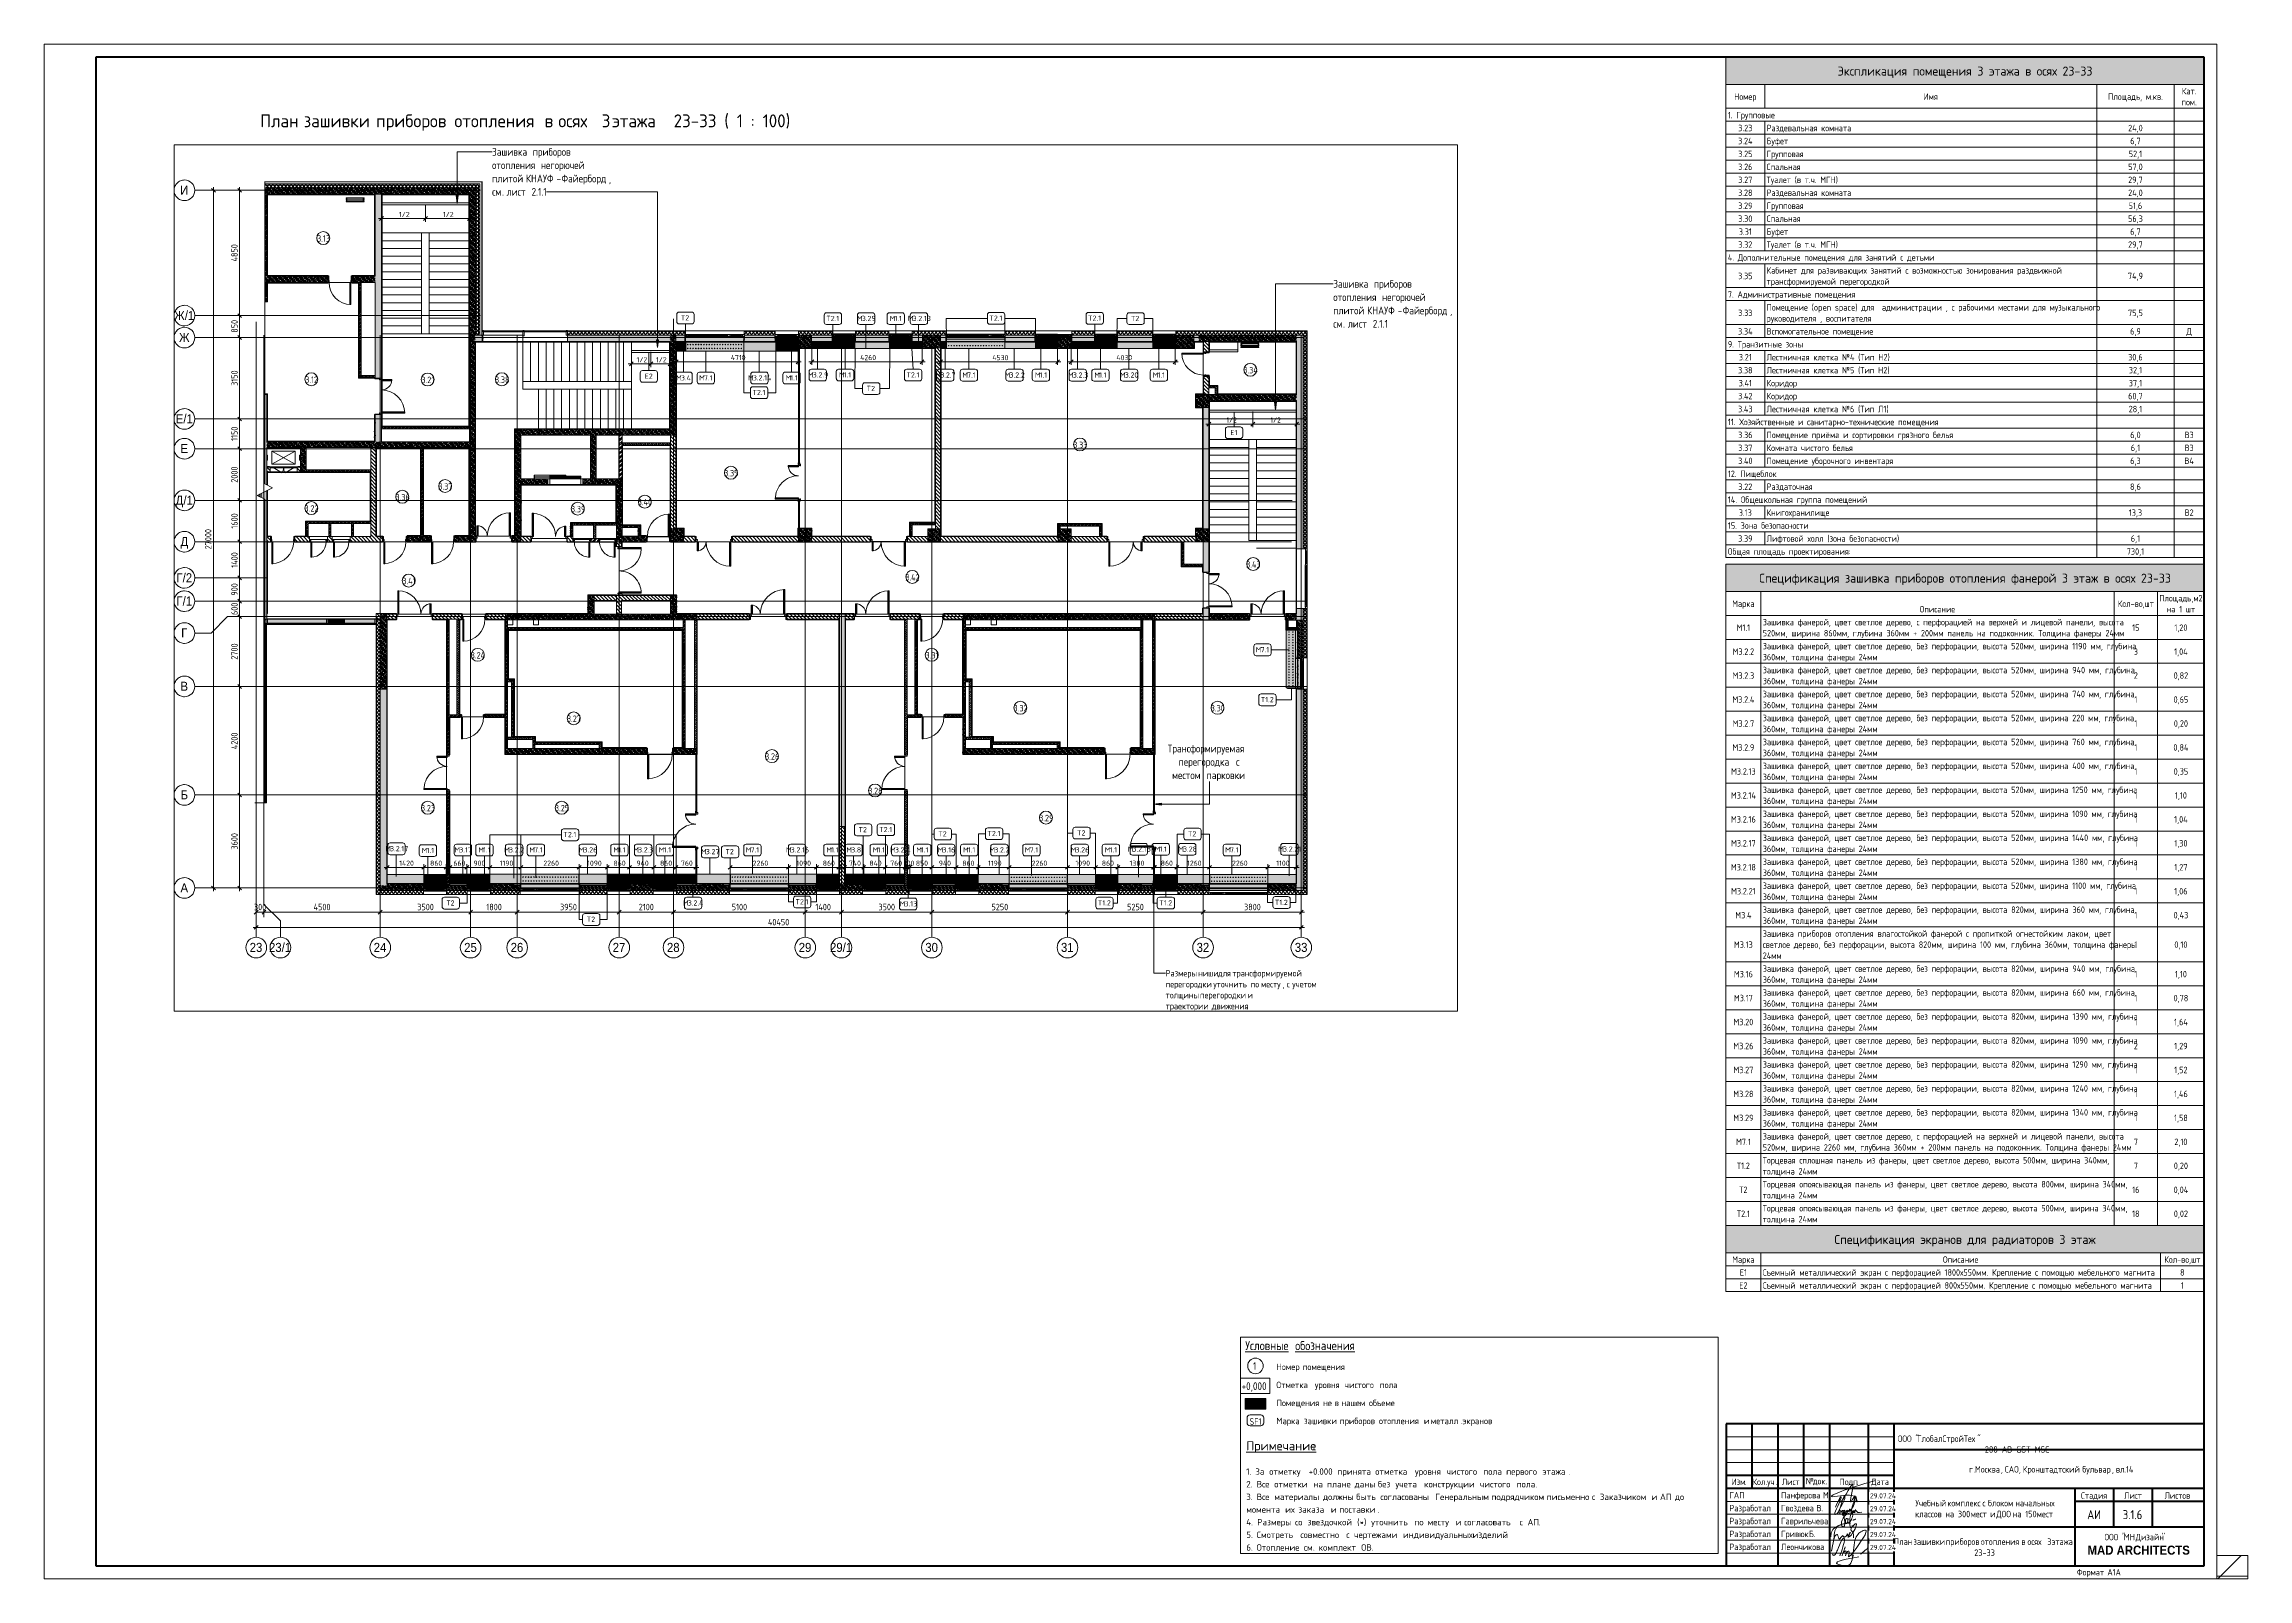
# Paper-space layout 'Layout1' of a CAD drawing. Header units: millimetres. Extents: x -841 to 12, y 0 to 594.
# The model-space entities are those that its viewports show. They can reach past a viewport. Long polylines and large blocks are cut down to what shows.
import ezdxf

# ---------------------------------------------------------------- set-up
doc = ezdxf.new("R2010")
doc.units = ezdxf.units.MM
for name, pattern in [('ADSK_Штрих_ш2 п1', [300, 200, -100]), ('Осевая', [15875, 3175, -2381.25, 7937.5, -2381.25]), ('Скрыто', [7.14375, 4.7625, -2.38125])]:
    doc.linetypes.add(name, pattern=pattern)
for name, color, linetype, lineweight in [('A-ANNO-DIMS', 7, 'Continuous', 9), ('A-ANNO-DIMS-100', 7, 'Continuous', 9), ('A-ANNO-NOTE', 7, 'Continuous', 9), ('A-AREA-IDEN', 7, 'Continuous', 9), ('A-DETL', 7, 'Continuous', 5), ('A-DETL-2', 7, 'ADSK_Штрих_ш2 п1', 9), ('A-DETL-3', 7, 'Continuous', 9), ('A-DETL-GENF', 7, 'Continuous', 9), ('A-GENM-3', 7, 'Continuous', 9), ('A-GLAZ-2', 7, 'Continuous', 9), ('A-GLAZ-CURT-2', 7, 'Continuous', 9), ('A-GLAZ-CWMG-3', 7, 'Continuous', 9), ('A-WALL-1', 7, 'Continuous', 9), ('A-WALL-4', 7, 'Continuous', 13), ('G-ANNO-LEGN', 7, 'Continuous', 9), ('G-ANNO-SCHD', 7, 'Continuous', 9), ('G-ANNO-TEXT', 7, 'Continuous', 9), ('G-ANNO-TTLB', 7, 'Скрыто', 9), ('I-WALL', 7, 'Continuous', 5), ('I-WALL-5', 7, 'Continuous', 9), ('M-EQPM-2', 7, 'Continuous', 9), ('S-COLS-2', 7, 'Continuous', 9), ('S-STRS-2', 7, 'Continuous', 9), ('Знаки', 7, 'Continuous', 9), ('Марки для знаков', 7, 'Continuous', 9), ('Оси', 7, 'Continuous', 9), ('Оси-1', 7, 'Continuous', 20), ('Оси-2', 7, 'Осевая', 9)]:
    doc.layers.add(name, color=color, linetype=linetype, lineweight=lineweight)
for name, color, linetype, lineweight, true_color in [('A-DETL-GENF-5', 7, 'Continuous', 9, 0xe2e2e2), ('A-DETL-GENF-6', 7, 'Continuous', 9, 0xaaaaaa), ('A-DETL-GENF-7', 7, 'Continuous', 9, 0xf5f5f5), ('A-DOOR-5', 7, 'Continuous', 9, 0xaaaaaa), ('A-DOOR-6', 7, 'Continuous', 9, 0xe2e2e2), ('A-DOOR-FRAM-4', 7, 'Continuous', 9, 0xe2e2e2), ('A-DOOR-FRAM-5', 7, 'Continuous', 9, 0xaaaaaa), ('A-FLOR-3', 7, 'Continuous', 9, 0xaaaaaa), ('A-GLAZ-CWMG-4', 7, 'Continuous', 9, 0x383e42), ('G-ANNO-TEXT-1', 7, 'Continuous', 9, 0x3c3c3c), ('G-ANNO-TEXT-2', 7, 'Continuous', 9, 0x008000), ('I-WALL-1', 7, 'Continuous', 5, 0xe7e7e7), ('I-WALL-4', 7, 'Continuous', 9, 0x99bbae), ('I-WALL-6', 7, 'Continuous', 9, 0x787878), ('I-WALL-7', 9, 'Continuous', 9, 0x808080), ('Знаки-1', 7, 'Continuous', 9, 0xd7cfbf)]:
    doc.layers.add(name, color=color, linetype=linetype, lineweight=lineweight, true_color=true_color)
doc.layers.add('G-ANNO-NPLT', color=7, linetype='Continuous', plot=False)
doc.styles.add('Arial_1', font='arial.ttf', dxfattribs={"width": 0.9, "height": 350})
doc.styles.add('Arial_B', font='', dxfattribs={"width": 0.9, "height": 3.5})
doc.styles.add('GOST Common', font='GOST_Common.ttf', dxfattribs={"width": 0.9, "height": 250})
doc.styles.add('GOST Common_1', font='GOST_Common.ttf', dxfattribs={"width": 0.9, "height": 300})
doc.styles.add('GOST Common_2', font='GOST_Common.ttf', dxfattribs={"height": 200})
doc.styles.add('GOST Common_3', font='GOST_Common.ttf', dxfattribs={"height": 250})
doc.styles.add('GOST Common_4', font='GOST_Common.ttf', dxfattribs={"width": 0.9, "height": 350})
doc.styles.add('GOST Common_5', font='GOST_Common.ttf', dxfattribs={"height": 3.5})
doc.styles.add('GOST Common_6', font='GOST_Common.ttf', dxfattribs={"width": 0.9, "height": 2.5})
doc.styles.add('GOST Common_7', font='GOST_Common.ttf', dxfattribs={"width": 0.9, "height": 3.5})
doc.styles.add('GOST Common_8', font='GOST_Common.ttf', dxfattribs={"width": 0.9, "height": 2})
doc.styles.add('GOST Common_9', font='GOST_Common.ttf', dxfattribs={"height": 5})
doc.styles.add('ISOCPEUR', font='isocpeur.ttf', dxfattribs={"width": 0.9, "height": 250})
doc.styles.add('ISOCPEUR_1', font='isocpeur.ttf', dxfattribs={"width": 0.9, "height": 200})
doc.styles.add('ISOCPEUR_2', font='isocpeur.ttf', dxfattribs={"height": 250})
doc.styles.add('ISOCPEUR_3', font='isocpeur.ttf', dxfattribs={"height": 350})
doc.styles.get('Arial_B').set_extended_font_data('Arial', bold=True)
doc.dimstyles.new('ISO-2_0_0_9К_Средний_округл2', dxfattribs={"dimscale": 304.8, "dimtxt": 199.196235, "dimasz": 0.492126, "dimexe": 0.393701, "dimexo": 0, "dimgap": 0, "dimtad": 1, "dimdec": 0, "dimrnd": 10, "dimzin": 0, "dimdsep": 46, "dimtxsty": 'ISOCPEUR_1', "dimblk1": 'OBLIQUE', "dimblk2": 'OBLIQUE', "dimsah": 1, "dimcen": 0.09, "dimdle": 0.393701, "dimazin": 0, "dimtfac": 1, "dimtdec": 4, "dimtix": 1, "dimtmove": 0, "dimatfit": 3, "dimfxl": 1, "dimtvp": 1, "dimtolj": 1, "dimtzin": 0, "dimarcsym": 2})
doc.dimstyles.new('ISO-2_5_0_9К_БОЛЬШОЙ', dxfattribs={"dimscale": 304.8, "dimtxt": 248.995294, "dimasz": 0.492126, "dimexe": 0.393701, "dimexo": 0.984252, "dimgap": 0, "dimtad": 1, "dimdec": 0, "dimrnd": 10, "dimzin": 0, "dimdsep": 46, "dimtxsty": 'ISOCPEUR', "dimblk1": 'OBLIQUE', "dimblk2": 'OBLIQUE', "dimsah": 1, "dimcen": 0.09, "dimdle": 0.393701, "dimazin": 0, "dimtfac": 1, "dimtdec": 4, "dimtix": 1, "dimtmove": 0, "dimatfit": 3, "dimfxl": 1, "dimtvp": 1, "dimtolj": 1, "dimtzin": 0, "dimarcsym": 2})
pattern_1 = [(45, (50595.26, 0), (-57.024626, 57.024626), []), (45, (50652.28, 0), (-57.024626, 57.024626), [100.806, -20.161, 3.353, -16.808])]
pattern_2 = [(45, (50595.26, 0), (-70.71068, 70.71068), []), (135, (50595.26, 0), (-70.71068, -70.71068), [])]
pattern_3 = [(135, (50595.26, 0), (-35.35534, -35.35534), [])]
pattern_4 = [(135, (50595.26, 0), (-70.71068, -70.71068), [])]
pattern_5 = [(45, (50595.26, 0), (-35.35534, 35.35534), [])]
pattern_6 = [(135, (1826.41, 164.685), (-14.14214, -14.14214), []), (225, (1826.41, 164.685), (14.14214, -14.14214), [])]
pattern_7 = [(45, (-296.384, 164.685), (-14.1421, 14.1421), []), (135, (-296.384, 164.685), (-14.1421, -14.1421), [])]
pattern_8 = [(45, (50595.26, 0), (-85.53659, 85.53659), []), (45, (50652.28, 0), (-85.53659, 85.53659), [])]
pattern_9 = [(135, (1826.41, 174.685), (-14.14214, -14.14214), []), (225, (1826.41, 174.685), (14.14214, -14.14214), [])]
pattern_10 = [(45, (-296.384, 174.685), (-14.1421, 14.1421), []), (135, (-296.384, 174.685), (-14.1421, -14.1421), [])]
pattern_11 = [(135, (1576.41, 164.685), (-14.14214, -14.14214), []), (225, (1576.41, 164.685), (14.14214, -14.14214), [])]
pattern_12 = [(45, (-546.384, 164.685), (-14.1421, 14.1421), []), (135, (-546.384, 164.685), (-14.1421, -14.1421), [])]
pattern_13 = [(135, (50595.26, 0), (-75.43415, -75.43415), [106.68, -17.78, 3.556, -17.78]), (135, (50595.26, 75.39), (-75.43415, -75.43415), []), (50, (50595.26, 0), (127.52922, -11.15758), [13.335, -146.685]), (355, (50595.26, 0), (-24.66966, 133.74002), [10.668, -117.348]), (100.451, (50605.88, -0.93), (102.85973, 122.58178), [11.333, -124.663]), (46.184, (50595.26, 35.56), (189.75516, -29.43036), [20.002, -220.027]), (96.636, (50611.07, 33.1), (166.1822, 173.1996), [17, -186.995]), (351.184, (50595.26, 35.56), (166.18393, 173.19757), [16.002, -176.022]), (21, (50613.04, 26.67), (106.130265, -71.58603), [13.335, -146.685]), (326, (50613.04, 26.67), (43.26188, 128.93175), [10.668, -117.348]), (71.451, (50621.88, 20.7), (149.39198, 57.34505), [11.333, -124.663]), (37.5, (50595.258, 0), (2.162228, 59.188357), [3.353, -112.573, 3.353, -115.773, -117.792]), (37.5, (50595.258, 0), (2.162228, 59.188357), [-235.052, 3.353, -114.44]), (7.5, (50595.26, 0), (46.773857, 70.126152), [3.353, -64.567, 3.353, -109.906, -44.894]), (7.5, (50595.26, 0), (46.773857, 70.126152), [-181.178, 3.353, -41.542]), (327.5, (50555.61, 0), (94.913671, -4.010093), [3.353, -41.097, 3.353, -135.331, -184.023]), (327.5, (50555.61, 0), (94.913671, -4.010093), [-183.134, 3.353, -180.67]), (317.5, (50537.83, 0), (103.69057, 17.79882), [3.353, -54.432, 3.353, -88.748, -130.683]), (317.5, (50537.83, 0), (103.69057, 17.79882), [-149.885, 3.353, -127.33])]
pattern_14 = [(135, (1951.41, 124.685), (-14.14214, -14.14214), []), (225, (1951.41, 124.685), (14.14214, -14.14214), [])]
pattern_15 = [(45, (-171.384, 124.685), (-14.1421, 14.1421), []), (135, (-171.384, 124.685), (-14.1421, -14.1421), [])]
pattern_16 = [(0, (50595.258, 0), (121.92, 30.48), [10.058, -81.382, 10.058, -81.382, -487.68]), (0, (50595.258, 0), (121.92, 30.48), [-182.88, 10.058, -172.822, 10.058, -81.382, -213.36]), (0, (50595.258, 0), (121.92, 30.48), [-457.2, 10.058, -50.902, 10.058, -142.342]), (120, (50640.978, 15.24), (-87.356454, 90.345817), [10.058, -81.382, 10.058, -81.382, -487.68]), (120, (50640.978, 15.24), (-87.356454, 90.345817), [-182.88, 10.058, -172.822, 10.058, -81.382, -213.36]), (120, (50640.978, 15.24), (-87.356454, 90.345817), [-457.2, 10.058, -50.902, 10.058, -142.342]), (240, (50656.218, 76.2), (-34.563546, -120.825817), [10.058, -81.382, 10.058, -81.382, -487.68]), (240, (50656.218, 76.2), (-34.563546, -120.825817), [-182.88, 10.058, -172.822, 10.058, -81.382, -213.36]), (240, (50656.218, 76.2), (-34.563546, -120.825817), [-457.2, 10.058, -50.902, 10.058, -142.342])]
pattern_17 = [(45, (50595.26, 0), (-106.06602, 106.06602), []), (135, (50595.26, 0), (-106.06602, -106.06602), [])]

psp = doc.layouts.get("Layout1")

# ---------------------------------------------------------------- texts
at = {"layer": 'G-ANNO-SCHD', "line_spacing_factor": 1.022761}
for s, insert, char_height, width, attachment_point, style in [('Экспликация помещения 3 этажа в осях 23-33', (-97.5, 585.3), 3.5, 119.6956, 2, 'GOST Common_5'), ('Номер', (-182.54, 574.92), 2.5, 9.896, 2, 'GOST Common_6'), ('Имя', (-110.79, 574.92), 2.5, 6.1548, 2, 'GOST Common_6'), ('Площадь, м.кв.', (-31.54, 574.92), 2.5, 23.8349, 2, 'GOST Common_6'), ('Кат.\\Pпом.', (-10.75, 577.05), 2.5, 7.5125, 2, 'GOST Common_6'), ('1. Групповые', (-189.29, 567.77), 2.5, 20.2144, 1, 'GOST Common_6'), ('3.24', (-182.54, 557.75), 2.5, 6.6979, 2, 'GOST Common_6'), ('3.23', (-182.54, 562.76), 2.5, 6.4264, 2, 'GOST Common_6'), ('Раздевальная комната', (-174.29, 562.76), 2.5, 38.7996, 1, 'GOST Common_6'), ('Буфет', (-174.29, 557.75), 2.5, 10.7106, 1, 'GOST Common_6'), ('24,0', (-31.54, 562.76), 2.5, 6.8186, 2, 'GOST Common_6'), ('6,7', (-31.54, 557.75), 2.5, 4.6765, 2, 'GOST Common_6'), ('3.25', (-182.54, 552.74), 2.5, 6.4264, 2, 'GOST Common_6'), ('3.26', (-182.54, 547.73), 2.5, 6.4264, 2, 'GOST Common_6'), ('Спальная', (-174.29, 547.73), 2.5, 15.5078, 1, 'GOST Common_6'), ('Групповая', (-174.29, 552.74), 2.5, 17.1068, 1, 'GOST Common_6'), ('57,0', (-31.54, 547.73), 2.5, 6.5471, 2, 'GOST Common_6'), ('52,1', (-31.54, 552.74), 2.5, 6.0341, 2, 'GOST Common_6'), ('3.28', (-182.54, 537.71), 2.5, 6.4264, 2, 'GOST Common_6'), ('3.27', (-182.54, 542.72), 2.5, 6.4264, 2, 'GOST Common_6'), ('Туалет (в т.ч. МГН)', (-174.29, 542.72), 2.5, 31.4983, 1, 'GOST Common_6'), ('Раздевальная комната', (-174.29, 537.71), 2.5, 38.7996, 1, 'GOST Common_6'), ('29,7', (-31.54, 542.72), 2.5, 6.5471, 2, 'GOST Common_6'), ('24,0', (-31.54, 537.71), 2.5, 6.8186, 2, 'GOST Common_6'), ('3.29', (-182.54, 532.69), 2.5, 6.4264, 2, 'GOST Common_6'), ('Групповая', (-174.29, 532.69), 2.5, 17.1068, 1, 'GOST Common_6'), ('51,6', (-31.54, 532.69), 2.5, 6.0341, 2, 'GOST Common_6'), ('3.30', (-182.54, 527.68), 2.5, 6.4264, 2, 'GOST Common_6'), ('3.31', (-182.54, 522.67), 2.5, 5.9135, 2, 'GOST Common_6'), ('Спальная', (-174.29, 527.68), 2.5, 15.5078, 1, 'GOST Common_6'), ('Буфет', (-174.29, 522.67), 2.5, 10.7106, 1, 'GOST Common_6'), ('56,3', (-31.54, 527.68), 2.5, 6.5471, 2, 'GOST Common_6'), ('6,7', (-31.54, 522.67), 2.5, 4.6765, 2, 'GOST Common_6'), ('4. Дополнительные помещения для занятий с детьми', (-189.29, 512.65), 2.5, 87.103, 1, 'GOST Common_6'), ('3.32', (-182.54, 517.66), 2.5, 6.4264, 2, 'GOST Common_6'), ('Туалет (в т.ч. МГН)', (-174.29, 517.66), 2.5, 31.4983, 1, 'GOST Common_6'), ('29,7', (-31.54, 517.66), 2.5, 6.5471, 2, 'GOST Common_6'), ('3.35', (-182.54, 505.51), 2.5, 6.4264, 2, 'GOST Common_6'), ('Кабинет для развивающих занятий с возможностью зонирования раздвижной\\Pтрансформируемой перегородкой', (-174.29, 507.64), 2.5, 127.9843, 1, 'GOST Common_6'), ('74,9', (-31.54, 505.51), 2.5, 6.8186, 2, 'GOST Common_6'), ('7. Административные помещения', (-189.29, 498.36), 2.5, 54.6091, 1, 'GOST Common_6'), ('3.33', (-182.54, 491.22), 2.5, 6.4264, 2, 'GOST Common_6'), ('Помещение (open space) для  администрации , с рабочими местами для музыкального\\Pруководителя , воспитателя', (-174.29, 493.35), 2.5, 139.6001, 1, 'GOST Common_6'), ('75,5', (-31.54, 491.22), 2.5, 6.5471, 2, 'GOST Common_6'), ('9. Транзитные зоны', (-189.29, 479.07), 2.5, 32.1318, 1, 'GOST Common_6'), ('3.34', (-182.54, 484.08), 2.5, 6.6979, 2, 'GOST Common_6'), ('Вспомогательное помещение', (-174.29, 484.08), 2.5, 48.0318, 1, 'GOST Common_6'), ('6,9', (-31.54, 484.08), 2.5, 4.6765, 2, 'GOST Common_6'), ('\\fGOST Common|b0|i0|c204|p34|;\\W.9;Д', (-10.75, 484.08), 2.5, 2.4137, 2, 'GOST Common_6'), ('3.21', (-182.54, 474.06), 2.5, 5.9135, 2, 'GOST Common_6'), ('Лестничная клетка №4 (Тип Н2)', (-174.29, 474.06), 2.5, 52.7686, 1, 'GOST Common_6'), ('Лестничная клетка №5 (Тип Н2)', (-174.29, 469.04), 2.5, 52.4971, 1, 'GOST Common_6'), ('30,6', (-31.54, 474.06), 2.5, 6.5471, 2, 'GOST Common_6'), ('3.38', (-182.54, 469.04), 2.5, 6.4264, 2, 'GOST Common_6'), ('3.41', (-182.54, 464.03), 2.5, 6.185, 2, 'GOST Common_6'), ('Коридор', (-174.29, 464.03), 2.5, 13.3656, 1, 'GOST Common_6'), ('37,1', (-31.54, 464.03), 2.5, 6.0341, 2, 'GOST Common_6'), ('32,1', (-31.54, 469.04), 2.5, 6.0341, 2, 'GOST Common_6'), ('3.43', (-182.54, 454.01), 2.5, 6.6979, 2, 'GOST Common_6'), ('3.42', (-182.54, 459.02), 2.5, 6.6979, 2, 'GOST Common_6'), ('Лестничная клетка №6 (Тип Л1)', (-174.29, 454.01), 2.5, 51.9842, 1, 'GOST Common_6'), ('Коридор', (-174.29, 459.02), 2.5, 13.3656, 1, 'GOST Common_6'), ('60,7', (-31.54, 459.02), 2.5, 6.5471, 2, 'GOST Common_6'), ('28,1', (-31.54, 454.01), 2.5, 6.0341, 2, 'GOST Common_6'), ('11. Хозяйственные и санитарно-технические помещения', (-189.29, 449), 2.5, 92.8052, 1, 'GOST Common_6'), ('3.36', (-182.54, 443.99), 2.5, 6.4264, 2, 'GOST Common_6'), ('Помещение приёма и сортировки грязного белья', (-174.29, 443.99), 2.5, 79.7111, 1, 'GOST Common_6'), ('6,0', (-31.54, 443.99), 2.5, 4.6765, 2, 'GOST Common_6'), ('В3', (-10.75, 443.99), 2.5, 4.0127, 2, 'GOST Common_6'), ('3.37', (-182.54, 438.98), 2.5, 6.4264, 2, 'GOST Common_6'), ('Комната чистого белья', (-174.29, 438.98), 2.5, 39.3427, 1, 'GOST Common_6'), ('6,1', (-31.54, 438.98), 2.5, 4.1636, 2, 'GOST Common_6'), ('В3', (-10.75, 438.98), 2.5, 4.0127, 2, 'GOST Common_6'), ('12. Пищеблок', (-189.29, 428.95), 2.5, 21.029, 1, 'GOST Common_6'), ('3.40', (-182.54, 433.96), 2.5, 6.6979, 2, 'GOST Common_6'), ('Помещение уборочного инвентаря', (-174.29, 433.96), 2.5, 56.4193, 1, 'GOST Common_6'), ('6,3', (-31.54, 433.96), 2.5, 4.6765, 2, 'GOST Common_6'), ('В4', (-10.75, 433.96), 2.5, 4.2842, 2, 'GOST Common_6'), ('14. Общешкольная группа помещений', (-189.29, 418.93), 2.5, 60.8846, 1, 'GOST Common_6'), ('3.22', (-182.54, 423.94), 2.5, 6.4264, 2, 'GOST Common_6'), ('Раздаточная', (-174.29, 423.94), 2.5, 22.085, 1, 'GOST Common_6'), ('8,6', (-31.54, 423.94), 2.5, 4.6765, 2, 'GOST Common_6'), ('3.13', (-182.54, 413.92), 2.5, 5.9135, 2, 'GOST Common_6'), ('Книгохранилище', (-174.29, 413.92), 2.5, 27.5459, 1, 'GOST Common_6'), ('13,3', (-31.54, 413.92), 2.5, 6.0341, 2, 'GOST Common_6'), ('В2', (-10.75, 413.92), 2.5, 4.0127, 2, 'GOST Common_6'), ('15. Зона безопасности', (-189.29, 408.91), 2.5, 36.4764, 1, 'GOST Common_6'), ('3.39', (-182.54, 403.89), 2.5, 6.4264, 2, 'GOST Common_6'), ('Лифтовой холл (зона безопасности)', (-174.29, 403.89), 2.5, 59.0743, 1, 'GOST Common_6'), ('6,1', (-31.54, 403.89), 2.5, 4.1636, 2, 'GOST Common_6'), ('Общая площадь проектирования:', (-189.29, 398.88), 2.5, 54.5789, 1, 'GOST Common_6'), ('730,1', (-31.54, 398.88), 2.5, 7.9047, 2, 'GOST Common_6'), ('Спецификация зашивка приборов отопления фанерой 3 этаж в осях 23-33', (-97.48, 389.05), 3.5, 191.7917, 2, 'GOST Common_5'), ('Марка', (-183.29, 378.67), 2.5, 10.4391, 2, 'GOST Common_6'), ('Описание', (-108.18, 376.54), 2.5, 15.2664, 2, 'GOST Common_6'), ('Кол-во,шт', (-31.38, 378.67), 2.5, 17.2577, 2, 'GOST Common_6'), ('Площадь,м2\\Pна 1 шт', (-13.94, 380.8), 2.5, 19.3998, 2, 'GOST Common_6'), ('М1.1', (-183.29, 369.4), 2.5, 5.9436, 2, 'GOST Common_6'), ('Зашивка фанерой, цвет светлое дерево, с перфорацией на верхней и лицевой панели, высота\\P520мм, ширина 860мм, глубина 360мм + 200мм панель на подоконник. Толщина фанеры 24мм', (-175.79, 371.53), 2.5, 154.3837, 1, 'GOST Common_6'), ('15', (-31.38, 369.4), 2.5, 3.2283, 2, 'GOST Common_6'), ('1,20', (-13.94, 369.4), 2.5, 6.0341, 2, 'GOST Common_6'), ('М3.2.2', (-183.29, 360.12), 2.5, 9.6546, 2, 'GOST Common_6'), ('Зашивка фанерой, цвет светлое дерево, без перфорации, высота 520мм, ширина 1190 мм, глубина\\P360мм, толщина фанеры 24мм', (-175.79, 362.25), 2.5, 160.448, 1, 'GOST Common_6'), ('\\fGOST Common|b0|i0|c204|p34|;\\W.9;3', (-31.38, 360.12), 2.5, 1.8706, 2, 'GOST Common_6'), ('1,04', (-13.94, 360.12), 2.5, 6.3057, 2, 'GOST Common_6'), ('М3.2.3', (-183.29, 350.85), 2.5, 9.6546, 2, 'GOST Common_6'), ('Зашивка фанерой, цвет светлое дерево, без перфорации, высота 520мм, ширина 940 мм, глубина\\P360мм, толщина фанеры 24мм', (-175.79, 352.98), 2.5, 159.8748, 1, 'GOST Common_6'), ('\\fGOST Common|b0|i0|c204|p34|;\\W.9;2', (-31.38, 350.85), 2.5, 1.8706, 2, 'GOST Common_6'), ('0,82', (-13.94, 350.85), 2.5, 6.5471, 2, 'GOST Common_6'), ('М3.2.4', (-183.29, 341.58), 2.5, 9.9262, 2, 'GOST Common_6'), ('Зашивка фанерой, цвет светлое дерево, без перфорации, высота 520мм, ширина 740 мм, глубина\\P360мм, толщина фанеры 24мм', (-175.79, 343.71), 2.5, 159.8748, 1, 'GOST Common_6'), ('\\fGOST Common|b0|i0|c204|p34|;\\W.9;1', (-31.38, 341.58), 2.5, 1.3577, 2, 'GOST Common_6'), ('0,65', (-13.94, 341.58), 2.5, 6.5471, 2, 'GOST Common_6'), ('Зашивка фанерой, цвет светлое дерево, без перфорации, высота 520мм, ширина 220 мм, глубина\\P360мм, толщина фанеры 24мм', (-175.79, 334.43), 2.5, 159.6033, 1, 'GOST Common_6'), ('М3.2.7', (-183.29, 332.3), 2.5, 9.6546, 2, 'GOST Common_6'), ('Зашивка фанерой, цвет светлое дерево, без перфорации, высота 520мм, ширина 760 мм, глубина\\P360мм, толщина фанеры 24мм', (-175.79, 325.16), 2.5, 159.6033, 1, 'GOST Common_6'), ('\\fGOST Common|b0|i0|c204|p34|;\\W.9;1', (-31.38, 332.3), 2.5, 1.3577, 2, 'GOST Common_6'), ('0,20', (-13.94, 332.3), 2.5, 6.5471, 2, 'GOST Common_6'), ('М3.2.9', (-183.29, 323.03), 2.5, 9.6546, 2, 'GOST Common_6'), ('Зашивка фанерой, цвет светлое дерево, без перфорации, высота 520мм, ширина 400 мм, глубина\\P360мм, толщина фанеры 24мм', (-175.79, 315.89), 2.5, 159.8748, 1, 'GOST Common_6'), ('\\fGOST Common|b0|i0|c204|p34|;\\W.9;1', (-31.38, 323.03), 2.5, 1.3577, 2, 'GOST Common_6'), ('0,84', (-13.94, 323.03), 2.5, 6.8186, 2, 'GOST Common_6'), ('М3.2.13', (-183.29, 313.76), 2.5, 11.0123, 2, 'GOST Common_6'), ('\\fGOST Common|b0|i0|c204|p34|;\\W.9;1', (-31.38, 313.76), 2.5, 1.3577, 2, 'GOST Common_6'), ('0,35', (-13.94, 313.76), 2.5, 6.5471, 2, 'GOST Common_6'), ('М3.2.14', (-183.29, 304.48), 2.5, 11.2839, 2, 'GOST Common_6'), ('Зашивка фанерой, цвет светлое дерево, без перфорации, высота 520мм, ширина 1250 мм, глубина\\P360мм, толщина фанеры 24мм', (-175.79, 306.62), 2.5, 160.961, 1, 'GOST Common_6'), ('\\fGOST Common|b0|i0|c204|p34|;\\W.9;1', (-31.38, 304.48), 2.5, 1.3577, 2, 'GOST Common_6'), ('1,10', (-13.94, 304.48), 2.5, 5.5212, 2, 'GOST Common_6'), ('М3.2.16', (-183.29, 295.21), 2.5, 11.0123, 2, 'GOST Common_6'), ('Зашивка фанерой, цвет светлое дерево, без перфорации, высота 520мм, ширина 1090 мм, глубина\\P360мм, толщина фанеры 24мм', (-175.79, 297.34), 2.5, 160.961, 1, 'GOST Common_6'), ('\\fGOST Common|b0|i0|c204|p34|;\\W.9;1', (-31.38, 295.21), 2.5, 1.3577, 2, 'GOST Common_6'), ('1,04', (-13.94, 295.21), 2.5, 6.3057, 2, 'GOST Common_6'), ('М3.2.17', (-183.29, 285.94), 2.5, 11.0123, 2, 'GOST Common_6'), ('Зашивка фанерой, цвет светлое дерево, без перфорации, высота 520мм, ширина 1440 мм, глубина\\P360мм, толщина фанеры 24мм', (-175.79, 288.07), 2.5, 161.504, 1, 'GOST Common_6'), ('\\fGOST Common|b0|i0|c204|p34|;\\W.9;1', (-31.38, 285.94), 2.5, 1.3577, 2, 'GOST Common_6'), ('1,30', (-13.94, 285.94), 2.5, 6.0341, 2, 'GOST Common_6'), ('М3.2.18', (-183.29, 276.67), 2.5, 11.0123, 2, 'GOST Common_6'), ('Зашивка фанерой, цвет светлое дерево, без перфорации, высота 520мм, ширина 1380 мм, глубина\\P360мм, толщина фанеры 24мм', (-175.79, 278.8), 2.5, 160.961, 1, 'GOST Common_6'), ('\\fGOST Common|b0|i0|c204|p34|;\\W.9;1', (-31.38, 276.67), 2.5, 1.3577, 2, 'GOST Common_6'), ('1,27', (-13.94, 276.67), 2.5, 6.0341, 2, 'GOST Common_6'), ('М3.2.21', (-183.29, 267.39), 2.5, 11.0123, 2, 'GOST Common_6'), ('Зашивка фанерой, цвет светлое дерево, без перфорации, высота 520мм, ширина 1100 мм, глубина\\P360мм, толщина фанеры 24мм', (-175.79, 269.52), 2.5, 160.448, 1, 'GOST Common_6'), ('\\fGOST Common|b0|i0|c204|p34|;\\W.9;1', (-31.38, 267.39), 2.5, 1.3577, 2, 'GOST Common_6'), ('1,06', (-13.94, 267.39), 2.5, 6.0341, 2, 'GOST Common_6'), ('М3.4', (-183.29, 258.12), 2.5, 7.241, 2, 'GOST Common_6'), ('Зашивка фанерой, цвет светлое дерево, без перфорации, высота 820мм, ширина 360 мм, глубина\\P360мм, толщина фанеры 24мм', (-175.79, 260.25), 2.5, 159.6033, 1, 'GOST Common_6'), ('\\fGOST Common|b0|i0|c204|p34|;\\W.9;1', (-31.38, 258.12), 2.5, 1.3577, 2, 'GOST Common_6'), ('0,43', (-13.94, 258.12), 2.5, 6.8186, 2, 'GOST Common_6'), ('Зашивка приборов отопления влагостойкой фанерой с пропиткой огнестойким лаком, цвет\\Pсветлое дерево, без перфорации, высота 820мм, ширина 100 мм, глубина 360мм, толщина фанеры\\P24мм', (-175.79, 250.98), 2.5, 159.4826, 1, 'GOST Common_6'), ('М3.13', (-183.29, 246.72), 2.5, 8.3271, 2, 'GOST Common_6'), ('\\fGOST Common|b0|i0|c204|p34|;\\W.9;1', (-31.38, 246.72), 2.5, 1.3577, 2, 'GOST Common_6'), ('0,10', (-13.94, 246.72), 2.5, 6.0341, 2, 'GOST Common_6'), ('М3.16', (-183.29, 235.31), 2.5, 8.3271, 2, 'GOST Common_6'), ('Зашивка фанерой, цвет светлое дерево, без перфорации, высота 820мм, ширина 940 мм, глубина\\P360мм, толщина фанеры 24мм', (-175.79, 237.44), 2.5, 159.8748, 1, 'GOST Common_6'), ('\\fGOST Common|b0|i0|c204|p34|;\\W.9;1', (-31.38, 235.31), 2.5, 1.3577, 2, 'GOST Common_6'), ('1,10', (-13.94, 235.31), 2.5, 5.5212, 2, 'GOST Common_6'), ('М3.17', (-183.29, 226.04), 2.5, 8.3271, 2, 'GOST Common_6'), ('Зашивка фанерой, цвет светлое дерево, без перфорации, высота 820мм, ширина 660 мм, глубина\\P360мм, толщина фанеры 24мм', (-175.79, 228.17), 2.5, 159.6033, 1, 'GOST Common_6'), ('\\fGOST Common|b0|i0|c204|p34|;\\W.9;1', (-31.38, 226.04), 2.5, 1.3577, 2, 'GOST Common_6'), ('0,78', (-13.94, 226.04), 2.5, 6.5471, 2, 'GOST Common_6'), ('М3.20', (-183.29, 216.77), 2.5, 8.84, 2, 'GOST Common_6'), ('Зашивка фанерой, цвет светлое дерево, без перфорации, высота 820мм, ширина 1390 мм, глубина\\P360мм, толщина фанеры 24мм', (-175.79, 218.9), 2.5, 160.961, 1, 'GOST Common_6'), ('\\fGOST Common|b0|i0|c204|p34|;\\W.9;1', (-31.38, 216.77), 2.5, 1.3577, 2, 'GOST Common_6'), ('1,64', (-13.94, 216.77), 2.5, 6.3057, 2, 'GOST Common_6'), ('М3.26', (-183.29, 207.49), 2.5, 8.84, 2, 'GOST Common_6'), ('Зашивка фанерой, цвет светлое дерево, без перфорации, высота 820мм, ширина 1090 мм, глубина\\P360мм, толщина фанеры 24мм', (-175.79, 209.62), 2.5, 160.961, 1, 'GOST Common_6'), ('\\fGOST Common|b0|i0|c204|p34|;\\W.9;2', (-31.38, 207.49), 2.5, 1.8706, 2, 'GOST Common_6'), ('1,29', (-13.94, 207.49), 2.5, 6.0341, 2, 'GOST Common_6'), ('М3.27', (-183.29, 198.22), 2.5, 8.84, 2, 'GOST Common_6'), ('Зашивка фанерой, цвет светлое дерево, без перфорации, высота 820мм, ширина 1290 мм, глубина\\P360мм, толщина фанеры 24мм', (-175.79, 200.35), 2.5, 160.961, 1, 'GOST Common_6'), ('\\fGOST Common|b0|i0|c204|p34|;\\W.9;1', (-31.38, 198.22), 2.5, 1.3577, 2, 'GOST Common_6'), ('1,52', (-13.94, 198.22), 2.5, 6.0341, 2, 'GOST Common_6'), ('М3.28', (-183.29, 188.95), 2.5, 8.84, 2, 'GOST Common_6'), ('Зашивка фанерой, цвет светлое дерево, без перфорации, высота 820мм, ширина 1240 мм, глубина\\P360мм, толщина фанеры 24мм', (-175.79, 191.08), 2.5, 161.2325, 1, 'GOST Common_6'), ('\\fGOST Common|b0|i0|c204|p34|;\\W.9;1', (-31.38, 188.95), 2.5, 1.3577, 2, 'GOST Common_6'), ('1,46', (-13.94, 188.95), 2.5, 6.3057, 2, 'GOST Common_6'), ('М3.29', (-183.29, 179.67), 2.5, 8.84, 2, 'GOST Common_6'), ('Зашивка фанерой, цвет светлое дерево, без перфорации, высота 820мм, ширина 1340 мм, глубина\\P360мм, толщина фанеры 24мм', (-175.79, 181.81), 2.5, 161.2325, 1, 'GOST Common_6'), ('\\fGOST Common|b0|i0|c204|p34|;\\W.9;1', (-31.38, 179.67), 2.5, 1.3577, 2, 'GOST Common_6'), ('1,58', (-13.94, 179.67), 2.5, 6.0341, 2, 'GOST Common_6'), ('Зашивка фанерой, цвет светлое дерево, с перфорацией на верхней и лицевой панели, высота\\P520мм, ширина 2260 мм, глубина 360мм + 200мм панель на подоконник. Толщина фанеры 24мм', (-175.79, 172.53), 2.5, 154.3837, 1, 'GOST Common_6'), ('М7.1', (-183.29, 170.4), 2.5, 6.4565, 2, 'GOST Common_6'), ('Торцевая сплошная панель из фанеры, цвет светлое дерево, высота 500мм, ширина 340мм,\\Pтолщина 24мм', (-175.79, 163.26), 2.5, 149.8581, 1, 'GOST Common_6'), ('\\fGOST Common|b0|i0|c204|p34|;\\W.9;7', (-31.38, 170.4), 2.5, 1.8706, 2, 'GOST Common_6'), ('2,10', (-13.94, 170.4), 2.5, 6.0341, 2, 'GOST Common_6'), ('Т1.2', (-183.29, 161.13), 2.5, 6.185, 2, 'GOST Common_6'), ('Торцевая опоясывающая панель из фанеры, цвет светлое дерево, высота 800мм, ширина 340мм,\\Pтолщина 24мм', (-175.79, 153.99), 2.5, 158.5775, 1, 'GOST Common_6'), ('\\fGOST Common|b0|i0|c204|p34|;\\W.9;7', (-31.38, 161.13), 2.5, 1.8706, 2, 'GOST Common_6'), ('0,20', (-13.94, 161.13), 2.5, 6.5471, 2, 'GOST Common_6'), ('Т2', (-183.29, 151.86), 2.5, 4.0127, 2, 'GOST Common_6'), ('16', (-31.38, 151.86), 2.5, 3.2283, 2, 'GOST Common_6'), ('0,04', (-13.94, 151.86), 2.5, 6.8186, 2, 'GOST Common_6'), ('Т2.1', (-183.29, 142.58), 2.5, 6.185, 2, 'GOST Common_6'), ('Торцевая опоясывающая панель из фанеры, цвет светлое дерево, высота 500мм, ширина 340мм,\\Pтолщина 24мм', (-175.79, 144.71), 2.5, 158.5775, 1, 'GOST Common_6'), ('18', (-31.38, 142.58), 2.5, 3.2283, 2, 'GOST Common_6'), ('0,02', (-13.94, 142.58), 2.5, 6.5471, 2, 'GOST Common_6'), ('Спецификация экранов для радиаторов 3 этаж', (-97.5, 133.11), 3.5, 122.9055, 2, 'GOST Common_5'), ('Марка', (-183.29, 124.86), 2.5, 10.4391, 2, 'GOST Common_6'), ('E1', (-183.29, 119.85), 2.5, 3.2283, 2, 'GOST Common_6'), ('Съемный металлический экран с перфорацией 1800х550мм. Крепление с помощью мебельного магнита', (-175.79, 119.85), 2.5, 167.8097, 1, 'GOST Common_6'), ('Описание', (-99.18, 124.86), 2.5, 15.2664, 2, 'GOST Common_6'), ('Кол-во,шт', (-13.39, 124.86), 2.5, 17.2577, 2, 'GOST Common_6'), ('\\fGOST Common|b0|i0|c204|p34|;\\W.9;8', (-13.39, 119.85), 2.5, 1.8706, 2, 'GOST Common_6'), ('E2', (-183.29, 114.83), 2.5, 3.7412, 2, 'GOST Common_6'), ('Съемный металлический экран с перфорацией 800х550мм. Крепление с помощью мебельного магнита', (-175.79, 114.83), 2.5, 166.452, 1, 'GOST Common_6'), ('\\fGOST Common|b0|i0|c204|p34|;\\W.9;1', (-13.39, 114.83), 2.5, 1.3577, 2, 'GOST Common_6')]:
    psp.add_mtext(s, dxfattribs=dict(at, insert=insert, char_height=char_height, width=width, attachment_point=attachment_point, style=style))
at = {"layer": 'G-ANNO-TTLB', "linetype": 'Continuous', "attachment_point": 1}
for s, insert, char_height, width, style in [('План', (-757.39, 566.79), 5, 18.4388, 'GOST Common_9'), ('\\fGOST Common|b0|i0|c204|p34|; ', (-742.18, 566.79), 5, 2.0844, 'GOST Common_9'), ('зашивки', (-740.46, 566.79), 5, 31.827, 'GOST Common_9'), ('\\fGOST Common|b0|i0|c204|p34|; ', (-714.2, 566.79), 5, 2.0844, 'GOST Common_9'), ('приборов', (-712.48, 566.79), 5, 34.6329, 'GOST Common_9'), ('\\fGOST Common|b0|i0|c204|p34|; ', (-683.9, 566.79), 5, 2.0844, 'GOST Common_9'), ('отопления', (-682.18, 566.79), 5, 40.2447, 'GOST Common_9'), ('\\fGOST Common|b0|i0|c204|p34|; ', (-648.98, 566.79), 5, 2.0844, 'GOST Common_9'), ('\\fGOST Common|b0|i0|c204|p34|;в', (-647.26, 566.79), 5, 4.3291, 'GOST Common_9'), ('\\fGOST Common|b0|i0|c204|p34|; ', (-643.69, 566.79), 5, 2.0844, 'GOST Common_9'), ('осях', (-641.97, 566.79), 5, 16.6751, 'GOST Common_9'), (' 3 ', (-628.21, 566.79), 5, 8.4979, 'GOST Common_9'), ('этажа', (-621.2, 566.79), 5, 25.2532, 'GOST Common_9'), (' 23-33 ( 1 : 100)', (-600.36, 566.79), 5, 53.7932, 'GOST Common_9'), ('ООО', (-123.53, 55.52), 2.5, 6.4937, 'GOST Common_6'), (' "', (-118.17, 55.52), 2.5, 2.5975, 'GOST Common_6'), ('ГлобалСтройТех', (-116.03, 55.52), 2.5, 28.2114, 'GOST Common_6'), ('"                                                                               288-AB-GST-MSC', (-92.75, 55.52), 2.5, 105.1974, 'GOST Common_6'), ('\\fGOST Common|b0|i0|c204|p34|;\\W.9;г', (-95.9, 43.66), 2.5, 1.9481, 'GOST Common_6'), ('Москва', (-93.64, 43.66), 2.5, 12.1215, 'GOST Common_6'), ('САО', (-82.09, 43.66), 2.5, 6.5658, 'GOST Common_6'), ('Кронштадтский', (-75.12, 43.66), 2.5, 26.9848, 'GOST Common_6'), ('\\fGOST Common|b0|i0|c204|p34|;\\W.9; ', (-52.86, 43.66), 2.5, 0.938, 'GOST Common_6'), ('бульвар', (-52.08, 43.66), 2.5, 13.8532, 'GOST Common_6'), ('вл', (-39.11, 43.66), 2.5, 3.8962, 'GOST Common_6'), ('.14', (-35.89, 43.66), 2.5, 4.3291, 'GOST Common_6'), ('\\fGOST Common|b0|i0|c204|p34|;\\W.9;.', (-94.29, 43.66), 2.5, 0.7937, 'GOST Common_6'), (', ', (-83.64, 43.66), 2.5, 1.8759, 'GOST Common_6'), (', ', (-76.67, 43.66), 2.5, 1.8759, 'GOST Common_6'), (', ', (-40.65, 43.66), 2.5, 1.8759, 'GOST Common_6'), ('Учебный', (-116.7, 30.59), 2.5, 14.0696, 'GOST Common_6'), ('классов', (-116.82, 26.36), 2.5, 13.2759, 'GOST Common_6'), ('\\fGOST Common|b0|i0|c204|p34|;\\W.9; ', (-105.87, 26.36), 2.5, 0.938, 'GOST Common_6'), ('\\fGOST Common|b0|i0|c204|p34|;\\W.9; ', (-105.1, 30.59), 2.5, 0.938, 'GOST Common_6'), ('на', (-105.1, 26.36), 2.5, 4.1127, 'GOST Common_6'), ('комплекс', (-104.32, 30.59), 2.5, 15.5127, 'GOST Common_6'), (' 300 ', (-101.7, 26.36), 2.5, 7.7203, 'GOST Common_6'), ('мест', (-95.33, 26.36), 2.5, 8.2253, 'GOST Common_6'), ('\\fGOST Common|b0|i0|c204|p34|;\\W.9; ', (-91.52, 30.59), 2.5, 0.938, 'GOST Common_6'), ('\\fGOST Common|b0|i0|c204|p34|;\\W.9;с', (-90.75, 30.59), 2.5, 1.6595, 'GOST Common_6'), ('\\fGOST Common|b0|i0|c204|p34|;\\W.9; ', (-89.38, 30.59), 2.5, 0.938, 'GOST Common_6'), ('\\fGOST Common|b0|i0|c204|p34|;\\W.9; ', (-88.55, 26.36), 2.5, 0.938, 'GOST Common_6'), ('блоком', (-88.61, 30.59), 2.5, 11.9051, 'GOST Common_6'), ('\\fGOST Common|b0|i0|c204|p34|;\\W.9;и', (-87.77, 26.36), 2.5, 1.9481, 'GOST Common_6'), ('\\fGOST Common|b0|i0|c204|p34|;\\W.9; ', (-86.17, 26.36), 2.5, 0.938, 'GOST Common_6'), ('ДОО', (-85.39, 26.36), 2.5, 6.7823, 'GOST Common_6'), ('\\fGOST Common|b0|i0|c204|p34|;\\W.9; ', (-79.8, 26.36), 2.5, 0.938, 'GOST Common_6'), ('на', (-79.02, 26.36), 2.5, 4.1127, 'GOST Common_6'), ('\\fGOST Common|b0|i0|c204|p34|;\\W.9; ', (-78.78, 30.59), 2.5, 0.938, 'GOST Common_6'), ('начальных', (-78.01, 30.59), 2.5, 18.1823, 'GOST Common_6'), (' 150 ', (-75.63, 26.36), 2.5, 7.143, 'GOST Common_6'), ('мест', (-69.73, 26.36), 2.5, 8.2253, 'GOST Common_6'), ('АИ', (-50.19, 26.62), 3.5, 6.5658, 'GOST Common_7'), ('3.1.6', (-36.45, 26.62), 3.5, 9.5962, 'GOST Common_7'), ('План', (-125.04, 15.66), 2.5, 8.2253, 'GOST Common_6'), ('\\fGOST Common|b0|i0|c204|p34|;\\W.9; ', (-118.25, 15.66), 2.5, 0.938, 'GOST Common_6'), ('зашивки', (-117.48, 15.66), 2.5, 14.2139, 'GOST Common_6'), ('\\fGOST Common|b0|i0|c204|p34|;\\W.9; ', (-105.75, 15.66), 2.5, 0.938, 'GOST Common_6'), ('приборов', (-104.98, 15.66), 2.5, 15.5848, 'GOST Common_6'), ('23-33', (-93.91, 11.42), 2.5, 9.7405, 'GOST Common_6'), ('\\fGOST Common|b0|i0|c204|p34|;\\W.9; ', (-92.12, 15.66), 2.5, 0.938, 'GOST Common_6'), ('отопления', (-91.35, 15.66), 2.5, 18.038, 'GOST Common_6'), ('\\fGOST Common|b0|i0|c204|p34|;\\W.9; ', (-76.46, 15.66), 2.5, 0.938, 'GOST Common_6'), ('\\fGOST Common|b0|i0|c204|p34|;\\W.9;в', (-75.69, 15.66), 2.5, 1.9481, 'GOST Common_6'), ('\\fGOST Common|b0|i0|c204|p34|;\\W.9; ', (-74.08, 15.66), 2.5, 0.938, 'GOST Common_6'), ('осях', (-73.31, 15.66), 2.5, 7.5038, 'GOST Common_6'), (' 3 ', (-67.12, 15.66), 2.5, 3.824, 'GOST Common_6'), ('этажа', (-63.96, 15.66), 2.5, 11.1835, 'GOST Common_6')]:
    psp.add_mtext(s, dxfattribs=dict(at, insert=insert, char_height=char_height, width=width, style=style))

msp = doc.modelspace()

# ---------------------------------------------------------------- texts
at = {"layer": 'A-AREA-IDEN', "char_height": 250, "attachment_point": 1, "style": 'GOST Common'}
for s, insert, width in [('3.13', (137506.5, 25260.9), 606.076), ('3.34', (173358.7, 20164.5), 685.443), ('3.12', (137047.4, 19796.7), 606.076), ('3.38', (144395.5, 19796.7), 663.797), ('3.21', (141549, 19786.7), 606.076), ('3.33', (166773.5, 17272), 663.797), ('3.35', (153262.6, 16178.8), 663.797), ('3.37', (142201.2, 15664.7), 663.797), ('3.36', (140541.6, 15248.8), 663.797), ('3.40', (149921.6, 15057.4), 685.443), ('3.22', (137023.5, 14811.9), 663.797), ('3.39', (147335.8, 14787), 663.797), ('3.43', (173467.4, 12647.5), 685.443), ('3.42', (160274.5, 12147.5), 685.443), ('3.41', (140807.9, 12004.9), 627.721), ('3.24', (143455.6, 9129.9), 685.443), ('3.31', (161059.4, 9129.9), 606.076), ('3.32', (164464.8, 7082.1), 663.797), ('3.30', (172096.9, 7082.1), 663.797), ('3.27', (147179.2, 6675.2), 663.797), ('3.26', (154848.6, 5212), 663.797), ('3.28', (158840.8, 3880.8), 663.797), ('3.23', (141530.6, 3214.1), 663.797), ('3.25', (146714.9, 3214.1), 663.797), ('3.29', (165455.4, 2831.8), 663.797)]:
    msp.add_mtext(s, dxfattribs=dict(at, insert=insert, width=width))
at = {"layer": 'G-ANNO-TEXT', "attachment_point": 1}
for s, insert, char_height, width, style in [('Зашивка', (144285.6, 28638.5), 300, 1789.367, 'GOST Common_1'), ('\\fGOST Common|b0|i0|c204|p34|;\\W.9; ', (145762, 28638.5), 300, 115.443, 'GOST Common_1'), ('приборов', (145857.3, 28638.5), 300, 1847.088, 'GOST Common_1'), ('\\fGOST Common|b0|i0|c204|p34|;\\W.9; ', (147381.3, 28638.5), 300, 115.443, 'GOST Common_1'), ('\\fGOST Common|b0|i0|c204|p34|;\\W.9; ', (146077.5, 28122.6), 300, 115.443, 'GOST Common_1'), ('негорючей', (146172.8, 28122.6), 300, 2135.695, 'GOST Common_1'), ('\\fGOST Common|b0|i0|c204|p34|;\\W.9; ', (147934.9, 28122.6), 300, 115.443, 'GOST Common_1'), ('отопления', (144285.6, 28122.6), 300, 2171.771, 'GOST Common_1'), ('плитой', (144285.6, 27606.6), 300, 1471.898, 'GOST Common_1'), ('\\fGOST Common|b0|i0|c204|p34|;\\W.9; ', (145500.1, 27606.6), 300, 115.443, 'GOST Common_1'), ('КНАУФ', (145595.3, 27606.6), 300, 1435.822, 'GOST Common_1'), ('Файерборд', (146970.5, 27606.6), 300, 2222.278, 'GOST Common_1'), ('\\fGOST Common|b0|i0|c204|p34|;\\W.9;-', (146780, 27606.6), 300, 230.886, 'GOST Common_1'), (', ', (148804.1, 27606.6), 300, 230.886, 'GOST Common_1'), (' 2.1.1', (145648.9, 27090.7), 300, 894.683, 'GOST Common_1'), ('см', (144285.6, 27090.7), 300, 461.772, 'GOST Common_1'), ('лист', (144845.2, 27090.7), 300, 974.05, 'GOST Common_1'), ('. ', (144666.6, 27090.7), 300, 216.456, 'GOST Common_1'), ('Зашивка', (176843.2, 23531.2), 300, 1789.367, 'GOST Common_1'), ('приборов', (178414.8, 23531.2), 300, 1847.088, 'GOST Common_1'), ('\\fGOST Common|b0|i0|c204|p34|;\\W.9; ', (178319.6, 23531.2), 300, 115.443, 'GOST Common_1'), ('\\fGOST Common|b0|i0|c204|p34|;\\W.9; ', (179938.8, 23531.2), 300, 115.443, 'GOST Common_1'), ('\\fGOST Common|b0|i0|c204|p34|;\\W.9; ', (178635.1, 23015.2), 300, 115.443, 'GOST Common_1'), ('негорючей', (178730.3, 23015.2), 300, 2135.695, 'GOST Common_1'), ('\\fGOST Common|b0|i0|c204|p34|;\\W.9; ', (180492.4, 23015.2), 300, 115.443, 'GOST Common_1'), ('отопления', (176843.2, 23015.2), 300, 2171.771, 'GOST Common_1'), ('плитой', (176843.2, 22499.3), 300, 1471.898, 'GOST Common_1'), ('\\fGOST Common|b0|i0|c204|p34|;\\W.9; ', (178057.6, 22499.3), 300, 115.443, 'GOST Common_1'), ('КНАУФ', (178152.9, 22499.3), 300, 1435.822, 'GOST Common_1'), ('Файерборд', (179528, 22499.3), 300, 2222.278, 'GOST Common_1'), ('\\fGOST Common|b0|i0|c204|p34|;\\W.9;-', (179337.5, 22499.3), 300, 230.886, 'GOST Common_1'), (', ', (181361.6, 22499.3), 300, 230.886, 'GOST Common_1'), (' 2.1.1', (178206.4, 21983.4), 300, 894.683, 'GOST Common_1'), ('см', (176843.2, 21983.4), 300, 461.772, 'GOST Common_1'), ('лист', (177402.8, 21983.4), 300, 974.05, 'GOST Common_1'), ('. ', (177224.2, 21983.4), 300, 216.456, 'GOST Common_1'), ('\\Lобозначения', (185614, 20117.7), 350, 3015.948, 'GOST Common_4'), ('\\LУсловные', (183679.2, 20117.7), 350, 2215.063, 'GOST Common_4'), ('\\L\\fGOST Common|b0|i0|c204|p34|;\\W.9;\\L ', (185506.8, 20117.7), 350, 129.873, 'GOST Common_4'), ('\\fGOST Common|b0|i0|c204|p34|;\\W.9;1', (183979.2, 19303.4), 300, 173.165, 'GOST Common_1'), ('\\LПримечание', (183717.9, 16240.6), 350, 3110.548, 'ISOCPEUR_3'), ('\\L\\fISOCPEUR|b0|i0|c204|p34|;\\L:', (186284.4, 16240.6), 350, 128.27, 'ISOCPEUR_3'), ('1. ', (183717.9, 15192.7), 250, 424.894, 'ISOCPEUR_2'), ('За', (184068.5, 15192.7), 250, 472.996, 'ISOCPEUR_2'), ('\\fISOCPEUR|b0|i0|c204|p34|; ', (184458.7, 15192.7), 250, 184.388, 'ISOCPEUR_2'), (' +0.000 ', (185973.5, 15192.7), 250, 1539.24, 'ISOCPEUR_2'), ('\\fISOCPEUR|b0|i0|c204|p34|; ', (188559.8, 15192.7), 250, 184.388, 'ISOCPEUR_2'), ('\\fISOCPEUR|b0|i0|c204|p34|; ', (190094.4, 15192.7), 250, 184.388, 'ISOCPEUR_2'), ('\\fISOCPEUR|b0|i0|c204|p34|; ', (191318.1, 15192.7), 250, 184.388, 'ISOCPEUR_2'), ('\\fISOCPEUR|b0|i0|c204|p34|; ', (192740.2, 15192.7), 250, 184.388, 'ISOCPEUR_2'), ('\\fISOCPEUR|b0|i0|c204|p34|; ', (193626.6, 15192.7), 250, 184.388, 'ISOCPEUR_2'), ('\\fISOCPEUR|b0|i0|c204|p34|; ', (195028.8, 15192.7), 250, 184.388, 'ISOCPEUR_2'), ('отметку', (184610.9, 15192.7), 250, 1651.476, 'ISOCPEUR_2'), ('принята', (187243.5, 15192.7), 250, 1595.358, 'ISOCPEUR_2'), ('отметка', (188711.9, 15192.7), 250, 1675.527, 'ISOCPEUR_2'), ('уровня', (190246.5, 15192.7), 250, 1298.734, 'ISOCPEUR_2'), ('чистого', (191470.2, 15192.7), 250, 1539.24, 'ISOCPEUR_2'), ('пола', (192892.3, 15192.7), 250, 889.873, 'ISOCPEUR_2'), ('первого', (193778.7, 15192.7), 250, 1515.189, 'ISOCPEUR_2'), ('этажа', (195181, 15192.7), 250, 1242.616, 'ISOCPEUR_2'), ('\\fISOCPEUR|b0|i0|c204|p34|;.', (196206.2, 15192.7), 250, 88.186, 'ISOCPEUR_2'), ('2. ', (183717.9, 14703.2), 250, 489.029, 'ISOCPEUR_2'), ('Все', (184121.4, 14703.2), 250, 641.35, 'ISOCPEUR_2'), ('\\fISOCPEUR|b0|i0|c204|p34|; ', (184650.6, 14703.2), 250, 184.388, 'ISOCPEUR_2'), ('\\fISOCPEUR|b0|i0|c204|p34|; ', (186165.3, 14703.2), 250, 184.388, 'ISOCPEUR_2'), ('\\fISOCPEUR|b0|i0|c204|p34|; ', (186694.5, 14703.2), 250, 184.388, 'ISOCPEUR_2'), ('\\fISOCPEUR|b0|i0|c204|p34|; ', (187759.4, 14703.2), 250, 184.388, 'ISOCPEUR_2'), ('\\fISOCPEUR|b0|i0|c204|p34|; ', (188665.6, 14703.2), 250, 184.388, 'ISOCPEUR_2'), ('без', (188817.8, 14703.2), 250, 633.333, 'ISOCPEUR_2'), ('\\fISOCPEUR|b0|i0|c204|p34|; ', (189340.3, 14703.2), 250, 184.388, 'ISOCPEUR_2'), ('\\fISOCPEUR|b0|i0|c204|p34|; ', (190451.6, 14703.2), 250, 184.388, 'ISOCPEUR_2'), ('\\fISOCPEUR|b0|i0|c204|p34|; ', (192607.9, 14703.2), 250, 184.388, 'ISOCPEUR_2'), ('\\fISOCPEUR|b0|i0|c204|p34|; ', (194030, 14703.2), 250, 184.388, 'ISOCPEUR_2'), ('отметки', (184802.7, 14703.2), 250, 1651.476, 'ISOCPEUR_2'), ('на', (186317.4, 14703.2), 250, 456.962, 'ISOCPEUR_2'), ('плане', (186846.6, 14703.2), 250, 1106.329, 'ISOCPEUR_2'), ('даны', (187911.6, 14703.2), 250, 913.924, 'ISOCPEUR_2'), ('учета', (189492.4, 14703.2), 250, 1162.447, 'ISOCPEUR_2'), ('конструкции', (190603.7, 14703.2), 250, 2429.113, 'ISOCPEUR_2'), ('чистого', (192760, 14703.2), 250, 1539.24, 'ISOCPEUR_2'), ('пола', (194182.2, 14703.2), 250, 889.873, 'ISOCPEUR_2'), ('\\fISOCPEUR|b0|i0|c204|p34|;.', (194916.4, 14703.2), 250, 88.186, 'ISOCPEUR_2'), ('3. ', (183717.9, 14213.7), 250, 489.029, 'ISOCPEUR_2'), ('Все', (184121.4, 14213.7), 250, 641.35, 'ISOCPEUR_2'), ('\\fISOCPEUR|b0|i0|c204|p34|; ', (184650.6, 14213.7), 250, 184.388, 'ISOCPEUR_2'), ('\\fISOCPEUR|b0|i0|c204|p34|; ', (186535.7, 14213.7), 250, 184.388, 'ISOCPEUR_2'), ('\\fISOCPEUR|b0|i0|c204|p34|; ', (187825.6, 14213.7), 250, 184.388, 'ISOCPEUR_2'), ('быть', (187977.7, 14213.7), 250, 945.991, 'ISOCPEUR_2'), ('\\fISOCPEUR|b0|i0|c204|p34|; ', (188758.2, 14213.7), 250, 184.388, 'ISOCPEUR_2'), ('\\fISOCPEUR|b0|i0|c204|p34|; ', (190881.5, 14213.7), 250, 184.388, 'ISOCPEUR_2'), ('Генеральным', (191033.6, 14213.7), 250, 2453.164, 'ISOCPEUR_2'), ('\\fISOCPEUR|b0|i0|c204|p34|; ', (193057.7, 14213.7), 250, 184.388, 'ISOCPEUR_2'), ('\\fISOCPEUR|b0|i0|c204|p34|; ', (195194.2, 14213.7), 250, 184.388, 'ISOCPEUR_2'), ('\\fISOCPEUR|b0|i0|c204|p34|; ', (196947.1, 14213.7), 250, 184.388, 'ISOCPEUR_2'), ('\\fISOCPEUR|b0|i0|c204|p34|; ', (197251.3, 14213.7), 250, 184.388, 'ISOCPEUR_2'), ('Заказчиком', (197403.5, 14213.7), 250, 2236.708, 'ISOCPEUR_2'), ('\\fISOCPEUR|b0|i0|c204|p34|; ', (199249, 14213.7), 250, 184.388, 'ISOCPEUR_2'), ('\\fISOCPEUR|b0|i0|c204|p34|; ', (199579.7, 14213.7), 250, 184.388, 'ISOCPEUR_2'), ('АП', (199731.8, 14213.7), 250, 513.08, 'ISOCPEUR_2'), ('\\fISOCPEUR|b0|i0|c204|p34|; ', (200155.2, 14213.7), 250, 184.388, 'ISOCPEUR_2'), ('\\fISOCPEUR|b0|i0|c204|p34|; ', (200664.5, 14213.7), 250, 184.388, 'ISOCPEUR_2'), ('материалы', (184802.7, 14213.7), 250, 2100.421, 'ISOCPEUR_2'), ('должны', (186687.9, 14213.7), 250, 1378.902, 'ISOCPEUR_2'), ('согласованы', (188910.4, 14213.7), 250, 2389.029, 'ISOCPEUR_2'), ('подрядчиком', (193209.8, 14213.7), 250, 2405.062, 'ISOCPEUR_2'), ('письменно', (195346.3, 14213.7), 250, 1940.084, 'ISOCPEUR_2'), ('\\fISOCPEUR|b0|i0|c204|p34|;с', (197099.2, 14213.7), 250, 184.388, 'ISOCPEUR_2'), ('\\fISOCPEUR|b0|i0|c204|p34|;и', (199401.1, 14213.7), 250, 216.456, 'ISOCPEUR_2'), ('до', (200307.3, 14213.7), 250, 432.911, 'ISOCPEUR_2'), ('\\fISOCPEUR|b0|i0|c204|p34|; ', (185073.9, 13724.3), 250, 184.388, 'ISOCPEUR_2'), ('\\fISOCPEUR|b0|i0|c204|p34|; ', (185583.2, 13724.3), 250, 184.388, 'ISOCPEUR_2'), ('\\fISOCPEUR|b0|i0|c204|p34|; ', (186840, 13724.3), 250, 184.388, 'ISOCPEUR_2'), ('\\fISOCPEUR|b0|i0|c204|p34|; ', (187170.7, 13724.3), 250, 184.388, 'ISOCPEUR_2'), ('заказа', (185735.4, 13724.3), 250, 1338.818, 'ISOCPEUR_2'), ('момента', (183717.9, 13724.3), 250, 1643.459, 'ISOCPEUR_2'), ('их', (185226, 13724.3), 250, 432.911, 'ISOCPEUR_2'), ('\\fISOCPEUR|b0|i0|c204|p34|;и', (186992.1, 13724.3), 250, 216.456, 'ISOCPEUR_2'), ('поставки', (187322.9, 13724.3), 250, 1779.746, 'ISOCPEUR_2'), ('\\fISOCPEUR|b0|i0|c204|p34|;.', (188791.3, 13724.3), 250, 88.186, 'ISOCPEUR_2'), (' (*) ', (187852, 13234.8), 250, 849.789, 'ISOCPEUR_2'), ('4. ', (183717.9, 13234.8), 250, 513.08, 'ISOCPEUR_2'), ('Размеры', (184141.2, 13234.8), 250, 1595.358, 'ISOCPEUR_2'), ('\\fISOCPEUR|b0|i0|c204|p34|; ', (185457.5, 13234.8), 250, 184.388, 'ISOCPEUR_2'), ('\\fISOCPEUR|b0|i0|c204|p34|; ', (185940.4, 13234.8), 250, 184.388, 'ISOCPEUR_2'), ('звездочкой', (186092.5, 13234.8), 250, 2132.489, 'ISOCPEUR_2'), ('\\fISOCPEUR|b0|i0|c204|p34|; ', (190074.5, 13234.8), 250, 184.388, 'ISOCPEUR_2'), ('\\fISOCPEUR|b0|i0|c204|p34|; ', (190583.8, 13234.8), 250, 184.388, 'ISOCPEUR_2'), ('\\fISOCPEUR|b0|i0|c204|p34|; ', (191668.6, 13234.8), 250, 184.388, 'ISOCPEUR_2'), ('\\fISOCPEUR|b0|i0|c204|p34|; ', (191999.4, 13234.8), 250, 184.388, 'ISOCPEUR_2'), ('\\fISOCPEUR|b0|i0|c204|p34|; ', (194149.1, 13234.8), 250, 184.388, 'ISOCPEUR_2'), ('\\fISOCPEUR|b0|i0|c204|p34|; ', (194453.4, 13234.8), 250, 184.388, 'ISOCPEUR_2'), ('АП', (194605.5, 13234.8), 250, 513.08, 'ISOCPEUR_2'), ('со', (185609.7, 13234.8), 250, 400.844, 'ISOCPEUR_2'), ('уточнить', (188553.2, 13234.8), 250, 1843.881, 'ISOCPEUR_2'), ('по', (190226.7, 13234.8), 250, 432.911, 'ISOCPEUR_2'), ('месту', (190736, 13234.8), 250, 1130.379, 'ISOCPEUR_2'), ('\\fISOCPEUR|b0|i0|c204|p34|;и', (191820.8, 13234.8), 250, 216.456, 'ISOCPEUR_2'), ('согласовать', (192151.5, 13234.8), 250, 2421.096, 'ISOCPEUR_2'), ('\\fISOCPEUR|b0|i0|c204|p34|;с', (194301.2, 13234.8), 250, 184.388, 'ISOCPEUR_2'), ('\\fISOCPEUR|b0|i0|c204|p34|;.', (195028.8, 13234.8), 250, 88.186, 'ISOCPEUR_2'), ('5. ', (183717.9, 12745.3), 250, 489.029, 'ISOCPEUR_2'), ('Смотреть', (184121.4, 12745.3), 250, 1867.932, 'ISOCPEUR_2'), ('\\fISOCPEUR|b0|i0|c204|p34|; ', (185662.6, 12745.3), 250, 184.388, 'ISOCPEUR_2'), ('\\fISOCPEUR|b0|i0|c204|p34|; ', (187435.3, 12745.3), 250, 184.388, 'ISOCPEUR_2'), ('\\fISOCPEUR|b0|i0|c204|p34|; ', (187739.6, 12745.3), 250, 184.388, 'ISOCPEUR_2'), ('\\fISOCPEUR|b0|i0|c204|p34|; ', (189631.3, 12745.3), 250, 184.388, 'ISOCPEUR_2'), ('\\fISOCPEUR|b0|i0|c204|p34|; ', (192323.5, 12745.3), 250, 184.388, 'ISOCPEUR_2'), ('изделий', (192475.6, 12745.3), 250, 1499.156, 'ISOCPEUR_2'), ('совместно', (185814.7, 12745.3), 250, 1964.134, 'ISOCPEUR_2'), ('\\fISOCPEUR|b0|i0|c204|p34|;с', (187587.4, 12745.3), 250, 184.388, 'ISOCPEUR_2'), ('чертежами', (187891.7, 12745.3), 250, 2108.438, 'ISOCPEUR_2'), ('индивидуальных', (189783.5, 12745.3), 250, 3078.48, 'ISOCPEUR_2'), ('\\fISOCPEUR|b0|i0|c204|p34|;.', (193712.5, 12745.3), 250, 88.186, 'ISOCPEUR_2'), ('6. ', (183717.9, 12255.8), 250, 489.029, 'ISOCPEUR_2'), ('Отопление', (184121.4, 12255.8), 250, 2028.269, 'ISOCPEUR_2'), ('\\fISOCPEUR|b0|i0|c204|p34|; ', (185794.9, 12255.8), 250, 184.388, 'ISOCPEUR_2'), ('\\fISOCPEUR|b0|i0|c204|p34|; ', (188017.4, 12255.8), 250, 184.388, 'ISOCPEUR_2'), ('ОВ', (188169.5, 12255.8), 250, 481.013, 'ISOCPEUR_2'), ('см', (185947, 12255.8), 250, 424.894, 'ISOCPEUR_2'), ('комплект', (186522.5, 12255.8), 250, 1811.814, 'ISOCPEUR_2'), ('. ', (186297.6, 12255.8), 250, 272.574, 'ISOCPEUR_2'), ('\\fISOCPEUR|b0|i0|c204|p34|;.', (188566.4, 12255.8), 250, 88.186, 'ISOCPEUR_2'), ('Трансформируемая', (170429.2, 5546.6), 300, 3925.062, 'GOST Common_1'), ('\\fGOST Common|b0|i0|c204|p34|;\\W.9; ', (173667.7, 5546.6), 300, 14.43, 'GOST Common_1'), ('\\fGOST Common|b0|i0|c204|p34|;\\W.9; ', (172983.1, 5030.7), 300, 115.443, 'GOST Common_1'), ('\\fGOST Common|b0|i0|c204|p34|;\\W.9; ', (173239.1, 5030.7), 300, 115.443, 'GOST Common_1'), ('перегородка', (170857.9, 5030.7), 300, 2575.822, 'GOST Common_1'), ('\\fGOST Common|b0|i0|c204|p34|;\\W.9;с', (173078.4, 5030.7), 300, 194.81, 'GOST Common_1'), ('\\fGOST Common|b0|i0|c204|p34|;\\W.9; ', (171846.1, 4514.7), 300, 115.443, 'GOST Common_1'), ('местом', (170607.8, 4514.7), 300, 1500.759, 'GOST Common_1'), ('парковки', (171941.3, 4514.7), 300, 1883.164, 'GOST Common_1'), ('Размеры', (170354.4, -3175.7), 250, 1435.822, 'GOST Common'), ('\\fGOST Common|b0|i0|c204|p34|;\\W.9; ', (171539, -3175.7), 250, 93.797, 'GOST Common'), ('\\fGOST Common|b0|i0|c204|p34|;\\W.9; ', (172301, -3175.7), 250, 93.797, 'GOST Common'), ('\\fGOST Common|b0|i0|c204|p34|;\\W.9; ', (172860.6, -3175.7), 250, 93.797, 'GOST Common'), ('трансформируемой', (172938, -3175.7), 250, 3254.05, 'GOST Common'), ('\\fGOST Common|b0|i0|c204|p34|;\\W.9; ', (175622.9, -3175.7), 250, 93.797, 'GOST Common'), ('ниши', (171616.4, -3175.7), 250, 829.747, 'GOST Common'), ('для', (172378.4, -3175.7), 250, 584.43, 'GOST Common'), ('\\fGOST Common|b0|i0|c204|p34|;\\W.9; ', (172122.4, -3599), 250, 93.797, 'GOST Common'), ('\\fGOST Common|b0|i0|c204|p34|;\\W.9; ', (173569.1, -3599), 250, 93.797, 'GOST Common'), ('\\fGOST Common|b0|i0|c204|p34|;\\W.9; ', (173967.9, -3599), 250, 93.797, 'GOST Common'), ('\\fGOST Common|b0|i0|c204|p34|;\\W.9; ', (175176.4, -3599), 250, 93.797, 'GOST Common'), ('\\fGOST Common|b0|i0|c204|p34|;\\W.9; ', (176277.7, -3599), 250, 93.797, 'GOST Common'), ('перегородки', (170354.4, -3599), 250, 2142.911, 'GOST Common'), ('уточнить', (172199.8, -3599), 250, 1659.493, 'GOST Common'), ('по', (173646.4, -3599), 250, 389.62, 'GOST Common'), ('месту', (174045.3, -3599), 250, 1017.341, 'GOST Common'), ('\\fGOST Common|b0|i0|c204|p34|;\\W.9;с', (175039.5, -3599), 250, 165.949, 'GOST Common'), ('учетом', (175253.8, -3599), 250, 1241.012, 'GOST Common'), (', ', (174884.7, -3599), 250, 187.595, 'GOST Common'), ('\\fGOST Common|b0|i0|c204|p34|;\\W.9; ', (171604.5, -4022.3), 250, 93.797, 'GOST Common'), ('\\fGOST Common|b0|i0|c204|p34|;\\W.9; ', (173450, -4022.3), 250, 93.797, 'GOST Common'), ('\\fGOST Common|b0|i0|c204|p34|;\\W.9; ', (173688.1, -4022.3), 250, 93.797, 'GOST Common'), ('толщины', (170354.4, -4022.3), 250, 1515.189, 'GOST Common'), ('перегородки', (171681.9, -4022.3), 250, 2142.911, 'GOST Common'), ('\\fGOST Common|b0|i0|c204|p34|;\\W.9;и', (173527.4, -4022.3), 250, 194.81, 'GOST Common'), ('\\fGOST Common|b0|i0|c204|p34|;\\W.9;\xa0', (172062.9, -4445.7), 250, 93.797, 'GOST Common'), ('траектории', (170354.4, -4445.7), 250, 2070.759, 'GOST Common'), ('движения', (172140.3, -4445.7), 250, 1608.987, 'GOST Common'), ('\\fGOST Common|b0|i0|c204|p34|;\\W.9;.', (173467.9, -4445.7), 250, 79.367, 'GOST Common')]:
    msp.add_mtext(s, dxfattribs=dict(at, insert=insert, char_height=char_height, width=width, style=style))
at = {"layer": 'G-ANNO-TEXT-1', "attachment_point": 1}
for s, insert, char_height, width, style in [('Номер', (184885.5, 19246.1), 250, 1130.379, 'GOST Common_3'), ('\\fGOST Common|b0|i0|c204|p34|; ', (185818.1, 19246.1), 250, 104.219, 'GOST Common_3'), ('помещения', (185904.1, 19246.1), 250, 2060.337, 'GOST Common_3'), ('Отметка', (184885.5, 18546.1), 250, 1699.578, 'GOST Common_3'), ('\\fGOST Common|b0|i0|c204|p34|; ', (186287.8, 18546.1), 250, 104.219, 'GOST Common_3'), ('\\fGOST Common|b0|i0|c204|p34|; ', (187445.3, 18546.1), 250, 104.219, 'GOST Common_3'), ('\\fGOST Common|b0|i0|c204|p34|; ', (188801.3, 18546.1), 250, 104.219, 'GOST Common_3'), ('+0,000', (183536.8, 18523.4), 300, 1269.873, 'GOST Common_1'), ('уровня', (186373.8, 18546.1), 250, 1298.734, 'GOST Common_3'), ('чистого', (187531.3, 18546.1), 250, 1539.24, 'GOST Common_3'), ('пола', (188887.3, 18546.1), 250, 889.873, 'GOST Common_3'), ('Помещения', (184887.9, 17849.1), 250, 2084.387, 'GOST Common_3'), ('\\fGOST Common|b0|i0|c204|p34|; ', (186607.7, 17849.1), 250, 104.219, 'GOST Common_3'), ('\\fGOST Common|b0|i0|c204|p34|; ', (187050.8, 17849.1), 250, 104.219, 'GOST Common_3'), ('\\fGOST Common|b0|i0|c204|p34|; ', (187315.4, 17849.1), 250, 104.219, 'GOST Common_3'), ('\\fGOST Common|b0|i0|c204|p34|; ', (188380.4, 17849.1), 250, 104.219, 'GOST Common_3'), ('объеме', (188466.4, 17849.1), 250, 1362.869, 'GOST Common_3'), ('не', (186693.7, 17849.1), 250, 432.911, 'GOST Common_3'), ('\\fGOST Common|b0|i0|c204|p34|;в', (187136.8, 17849.1), 250, 216.456, 'GOST Common_3'), ('нашем', (187401.4, 17849.1), 250, 1186.497, 'GOST Common_3'), ('Марка', (184885.5, 17151.9), 250, 1186.497, 'GOST Common_3'), ('\\fGOST Common|b0|i0|c204|p34|; ', (185864.4, 17151.9), 250, 104.219, 'GOST Common_3'), ('\\fGOST Common|b0|i0|c204|p34|; ', (187253.5, 17151.9), 250, 104.219, 'GOST Common_3'), ('приборов', (187339.5, 17151.9), 250, 1731.645, 'GOST Common_3'), ('\\fGOST Common|b0|i0|c204|p34|; ', (188768.2, 17151.9), 250, 104.219, 'GOST Common_3'), ('\\fGOST Common|b0|i0|c204|p34|; ', (190507.9, 17151.9), 250, 104.219, 'GOST Common_3'), ('\\fGOST Common|b0|i0|c204|p34|; ', (190772.5, 17151.9), 250, 104.219, 'GOST Common_3'), ('\\fGOST Common|b0|i0|c204|p34|; ', (193358.8, 17151.9), 250, 104.219, 'GOST Common_3'), ('зашивки', (185950.4, 17151.9), 250, 1579.324, 'GOST Common_3'), ('отопления', (188854.2, 17151.9), 250, 2004.219, 'GOST Common_3'), ('\\fGOST Common|b0|i0|c204|p34|;и', (190593.9, 17151.9), 250, 216.456, 'GOST Common_3'), ('металл', (190858.5, 17151.9), 250, 1402.953, 'GOST Common_3'), ('экранов', (192088.8, 17151.9), 250, 1539.24, 'GOST Common_3'), ('\\fGOST Common|b0|i0|c204|p34|;.', (192016, 17151.9), 250, 88.186, 'GOST Common_3')]:
    msp.add_mtext(s, dxfattribs=dict(at, insert=insert, char_height=char_height, width=width, style=style))
at = {"layer": 'G-ANNO-TEXT-2', "insert": (183845.7, 17129.2), "char_height": 250, "width": 548.354, "attachment_point": 1, "style": 'ISOCPEUR'}
msp.add_mtext('SF1', dxfattribs=at)
at = {"layer": 'Марки для знаков', "char_height": 200, "attachment_point": 1, "style": 'GOST Common_2'}
for s, insert, width in [('\\fGOST Common|b0|i0|c204|p34|;Т', (151596.3, 22164.5), 200.422), ('\\fGOST Common|b0|i0|c204|p34|;2', (151761.6, 22164.5), 176.371), ('\\fGOST Common|b0|i0|c204|p34|;Т', (163541.4, 22152.5), 200.422), ('2.1', (163706.8, 22152.5), 368.776), ('\\fGOST Common|b0|i0|c204|p34|;Т', (167359.1, 22152.5), 200.422), ('2.1', (167524.5, 22152.5), 368.776), ('\\fGOST Common|b0|i0|c204|p34|;Т', (157226.1, 22142.4), 200.422), ('2.1', (157391.4, 22142.4), 368.776), ('\\fGOST Common|b0|i0|c204|p34|;М', (158407.3, 22142.4), 224.472), ('3.29', (158592.5, 22142.4), 593.249), ('\\fGOST Common|b0|i0|c204|p34|;М', (159673.2, 22142.4), 224.472), ('1.1', (159858.4, 22142.4), 312.658), ('\\fGOST Common|b0|i0|c204|p34|;М', (160376.9, 22142.4), 224.472), ('3.2.13', (160562.2, 22142.4), 777.637), ('\\fGOST Common|b0|i0|c204|p34|;Т', (169018.7, 22141.4), 200.422), ('\\fGOST Common|b0|i0|c204|p34|;2', (169184.1, 22141.4), 176.371), ('\\fGOST Common|b0|i0|c204|p34|;М', (156508.4, 19957), 224.472), ('3.2.9', (156693.6, 19957), 665.401), ('\\fGOST Common|b0|i0|c204|p34|;М', (157707.6, 19957), 224.472), ('1.1', (157892.8, 19957), 312.658), ('\\fGOST Common|b0|i0|c204|p34|;Т', (160331.2, 19957), 200.422), ('2.1', (160496.5, 19957), 368.776), ('\\fGOST Common|b0|i0|c204|p34|;М', (161444.1, 19952), 224.472), ('3.2.7', (161629.3, 19952), 665.401), ('\\fGOST Common|b0|i0|c204|p34|;М', (162483.4, 19952), 224.472), ('7.1', (162668.6, 19952), 368.776), ('\\fGOST Common|b0|i0|c204|p34|;М', (164126.4, 19952), 224.472), ('3.2.2', (164311.6, 19952), 665.401), ('\\fGOST Common|b0|i0|c204|p34|;М', (165293.1, 19952), 224.472), ('1.1', (165478.3, 19952), 312.658), ('\\fGOST Common|b0|i0|c204|p34|;М', (166576.5, 19952), 224.472), ('3.2.3', (166761.7, 19952), 657.384), ('\\fGOST Common|b0|i0|c204|p34|;М', (167594.3, 19952), 224.472), ('1.1', (167779.6, 19952), 312.658), ('\\fGOST Common|b0|i0|c204|p34|;М', (168586.2, 19952), 224.472), ('3.20', (168771.4, 19952), 593.249), ('\\fGOST Common|b0|i0|c204|p34|;М', (169855.6, 19952), 224.472), ('1.1', (170040.8, 19952), 312.658), ('E2', (150191.4, 19904.6), 352.742), ('\\fGOST Common|b0|i0|c204|p34|;М', (151408.1, 19842.2), 224.472), ('3.4', (151593.3, 19842.2), 440.928), ('\\fGOST Common|b0|i0|c204|p34|;М', (152298.4, 19842), 224.472), ('7.1', (152483.6, 19842), 368.776), ('\\fGOST Common|b0|i0|c204|p34|;М', (154190.3, 19842.2), 224.472), ('3.2.14', (154375.5, 19842.2), 809.704), ('\\fGOST Common|b0|i0|c204|p34|;М', (155642.8, 19843), 224.472), ('1.1', (155828.1, 19843), 312.658), ('\\fGOST Common|b0|i0|c204|p34|;Т', (158789, 19432.7), 200.422), ('\\fGOST Common|b0|i0|c204|p34|;2', (158954.3, 19432.7), 176.371), ('\\fGOST Common|b0|i0|c204|p34|;Т', (154370.8, 19275.1), 200.422), ('2.1', (154536.2, 19275.1), 368.776), ('E1', (172863.5, 17723.9), 296.624), ('\\fGOST Common|b0|i0|c204|p34|;М', (173844.3, 9322.1), 224.472), ('7.1', (174029.5, 9322.1), 368.776), ('\\fGOST Common|b0|i0|c204|p34|;Т', (174043.6, 7389), 200.422), ('1.2', (174208.9, 7389), 368.776), ('\\fGOST Common|b0|i0|c204|p34|;Т', (158476, 2356.9), 200.422), ('\\fGOST Common|b0|i0|c204|p34|;2', (158641.4, 2356.9), 176.371), ('\\fGOST Common|b0|i0|c204|p34|;Т', (159275.8, 2359.6), 200.422), ('2.1', (159441.2, 2359.6), 368.776), ('\\fGOST Common|b0|i0|c204|p34|;Т', (166932.2, 2230.3), 200.422), ('\\fGOST Common|b0|i0|c204|p34|;2', (167097.6, 2230.3), 176.371), ('\\fGOST Common|b0|i0|c204|p34|;Т', (163464.4, 2206.4), 200.422), ('2.1', (163629.7, 2206.4), 368.776), ('\\fGOST Common|b0|i0|c204|p34|;Т', (161560.5, 2193.3), 200.422), ('\\fGOST Common|b0|i0|c204|p34|;2', (161725.9, 2193.3), 176.371), ('\\fGOST Common|b0|i0|c204|p34|;Т', (171224.1, 2193.7), 200.422), ('\\fGOST Common|b0|i0|c204|p34|;2', (171389.5, 2193.7), 176.371), ('\\fGOST Common|b0|i0|c204|p34|;Т', (147050.9, 2165.4), 200.422), ('2.1', (147216.3, 2165.4), 368.776), ('\\fGOST Common|b0|i0|c204|p34|;М', (140148.7, 1621), 224.472), ('3.2.17', (140333.9, 1621), 785.654), ('\\fGOST Common|b0|i0|c204|p34|;М', (168883.8, 1605.3), 224.472), ('3.2.18', (169069, 1605.3), 785.654), ('\\fGOST Common|b0|i0|c204|p34|;М', (169929.6, 1605.3), 224.472), ('1.1', (170114.8, 1605.3), 312.658), ('\\fGOST Common|b0|i0|c204|p34|;М', (170841.2, 1605.3), 224.472), ('3.28', (171026.4, 1605.3), 593.249), ('\\fGOST Common|b0|i0|c204|p34|;М', (174710.8, 1605.2), 224.472), ('3.2.21', (174896, 1605.2), 785.654), ('\\fGOST Common|b0|i0|c204|p34|;М', (142827.6, 1574.4), 224.472), ('3.17', (143012.8, 1574.4), 537.131), ('\\fGOST Common|b0|i0|c204|p34|;М', (143751.8, 1573.9), 224.472), ('1.1', (143937, 1573.9), 312.658), ('\\fGOST Common|b0|i0|c204|p34|;М', (144752.2, 1573.9), 224.472), ('3.2.2', (144937.4, 1573.9), 665.401), ('\\fGOST Common|b0|i0|c204|p34|;М', (145724.4, 1573.4), 224.472), ('7.1', (145909.6, 1573.4), 368.776), ('\\fGOST Common|b0|i0|c204|p34|;М', (147635.9, 1573.4), 224.472), ('3.26', (147821.1, 1573.4), 593.249), ('\\fGOST Common|b0|i0|c204|p34|;М', (148978, 1573.9), 224.472), ('1.1', (149163.2, 1573.9), 312.658), ('\\fGOST Common|b0|i0|c204|p34|;М', (149747.3, 1573.9), 224.472), ('3.2.3', (149932.5, 1573.9), 657.384), ('\\fGOST Common|b0|i0|c204|p34|;М', (150737.1, 1573.9), 224.472), ('1.1', (150922.3, 1573.9), 312.658), ('\\fGOST Common|b0|i0|c204|p34|;М', (154101, 1573.9), 224.472), ('7.1', (154286.2, 1573.9), 368.776), ('\\fGOST Common|b0|i0|c204|p34|;М', (155656.5, 1573.9), 224.472), ('3.2.16', (155841.7, 1573.9), 785.654), ('\\fGOST Common|b0|i0|c204|p34|;М', (157221.7, 1573.4), 224.472), ('1.1', (157406.9, 1573.4), 312.658), ('\\fGOST Common|b0|i0|c204|p34|;М', (157994.7, 1573.9), 224.472), ('3.8', (158179.9, 1573.9), 416.877), ('\\fGOST Common|b0|i0|c204|p34|;М', (159015.2, 1573.9), 224.472), ('1.1', (159200.4, 1573.9), 312.658), ('\\fGOST Common|b0|i0|c204|p34|;М', (159691.2, 1574), 224.472), ('3.2.4', (159876.4, 1574), 689.451), ('\\fGOST Common|b0|i0|c204|p34|;М', (160699.8, 1573.9), 224.472), ('1.1', (160885, 1573.9), 312.658), ('\\fGOST Common|b0|i0|c204|p34|;М', (161530.2, 1573.9), 224.472), ('3.16', (161715.4, 1573.9), 537.131), ('\\fGOST Common|b0|i0|c204|p34|;М', (162513.1, 1573.9), 224.472), ('1.1', (162698.3, 1573.9), 312.658), ('\\fGOST Common|b0|i0|c204|p34|;М', (163535.8, 1573.9), 224.472), ('3.2.2', (163721, 1573.9), 665.401), ('\\fGOST Common|b0|i0|c204|p34|;М', (164902.5, 1573.9), 224.472), ('7.1', (165087.7, 1573.9), 368.776), ('\\fGOST Common|b0|i0|c204|p34|;М', (166677.8, 1573.9), 224.472), ('3.26', (166863, 1573.9), 593.249), ('\\fGOST Common|b0|i0|c204|p34|;М', (167999.7, 1573.9), 224.472), ('1.1', (168184.9, 1573.9), 312.658), ('\\fGOST Common|b0|i0|c204|p34|;М', (172658.4, 1573.9), 224.472), ('7.1', (172843.6, 1573.9), 368.776), ('\\fGOST Common|b0|i0|c204|p34|;М', (141563, 1552.6), 224.472), ('1.1', (141748.2, 1552.6), 312.658), ('\\fGOST Common|b0|i0|c204|p34|;М', (152370.9, 1506.2), 224.472), ('3.27', (152556.1, 1506.2), 593.249), ('\\fGOST Common|b0|i0|c204|p34|;Т', (153325, 1506.2), 200.422), ('\\fGOST Common|b0|i0|c204|p34|;2', (153490.4, 1506.2), 176.371), ('\\fGOST Common|b0|i0|c204|p34|;Т', (156036.4, -433.2), 200.422), ('2.1', (156201.8, -433.2), 368.776), ('\\fGOST Common|b0|i0|c204|p34|;Т', (174590.4, -456.9), 200.422), ('1.2', (174755.7, -456.9), 368.776), ('\\fGOST Common|b0|i0|c204|p34|;Т', (167738.2, -478.1), 200.422), ('\\fGOST Common|b0|i0|c204|p34|;Т', (170117, -478.1), 200.422), ('\\fGOST Common|b0|i0|c204|p34|;Т', (142513.5, -479.5), 200.422), ('\\fGOST Common|b0|i0|c204|p34|;2', (142678.8, -479.5), 176.371), ('\\fGOST Common|b0|i0|c204|p34|;М', (151671.4, -480.3), 224.472), ('3.2.4', (151856.6, -480.3), 689.451), ('1.2', (167903.6, -478.1), 368.776), ('1.2', (170282.3, -478.1), 368.776), ('3.13', (160245.6, -512.4), 529.114), ('\\fGOST Common|b0|i0|c204|p34|;М', (160060.4, -512.4), 224.472), ('\\fGOST Common|b0|i0|c204|p34|;Т', (147954, -1111.5), 200.422), ('\\fGOST Common|b0|i0|c204|p34|;2', (148119.3, -1111.5), 176.371)]:
    msp.add_mtext(s, dxfattribs=dict(at, insert=insert, width=width))
at = {"layer": 'Оси', "char_height": 350, "attachment_point": 1, "style": 'Arial_1'}
for s, insert, width in [('\\fArial|b0|i0|c204|p34|;\\W.9;И', (132212.6, 27181), 389.62), ('/1', (132391.1, 22331), 454.557), ('\\fArial|b0|i0|c204|p34|;\\W.9;Ж', (131980.4, 22331), 497.848), ('\\fArial|b0|i0|c204|p34|;\\W.9;Ж', (132168, 21481), 497.848), ('/1', (132334.7, 18331), 454.557), ('\\fArial|b0|i0|c204|p34|;\\W.9;Е', (132037.1, 18331), 360.759), ('\\fArial|b0|i0|c204|p34|;\\W.9;Е', (132224.3, 17181), 360.759), ('/1', (132337.5, 15181), 454.557), ('\\fArial|b0|i0|c204|p34|;\\W.9;Д', (132033.9, 15181), 367.975), ('\\fArial|b0|i0|c204|p34|;\\W.9;Д', (132221.6, 13581), 367.975), ('/2', (132307.7, 12181), 454.557), ('\\fArial|b0|i0|c204|p34|;\\W.9;Г', (132063.6, 12181), 295.823), ('/1', (132307.7, 11281), 454.557), ('\\fArial|b0|i0|c204|p34|;\\W.9;Г', (132063.6, 11281), 295.823), ('\\fArial|b0|i0|c204|p34|;\\W.9;Г', (132251.3, 10046), 295.823), ('\\fArial|b0|i0|c204|p34|;\\W.9;В', (132224.3, 7981), 360.759), ('\\fArial|b0|i0|c204|p34|;\\W.9;Б', (132227.4, 3781), 353.544), ('\\fArial|b0|i0|c204|p34|;\\W.9;А', (132224.3, 181), 360.759), ('23/1', (135650, -2125.6), 1060.633), ('29/1', (157365, -2125.6), 1060.633), ('23', (134902.6, -2125.6), 606.076), ('24', (139702.6, -2125.6), 606.076), ('25', (143202.6, -2125.6), 606.076), ('26', (145002.6, -2125.6), 606.076), ('27', (148952.6, -2125.6), 606.076), ('28', (151052.6, -2125.6), 606.076), ('29', (156152.6, -2125.6), 606.076), ('30', (161052.6, -2125.6), 606.076), ('31', (166302.6, -2125.6), 606.076), ('32', (171552.6, -2125.6), 606.076), ('33', (175352.6, -2125.6), 606.076)]:
    msp.add_mtext(s, dxfattribs=dict(at, insert=insert, width=width))

# ---------------------------------------------------------------- blocks, each defined once
blk = doc.blocks.new('Штамп_РД_основной - А1А-27074248-План зашивки приборов отопления в осях 3 этажа 23-33')
at = {"layer": 'A-ANNO-NOTE'}
for points, knots in [([(-338.04, -117.09), (-338.7, -122.45), (-329.95, -103.67), (-335.82, -123.67), (-330.91, -113.57), (-333.31, -120.58), (-331.35, -115.2), (-331.8, -118.76), (-331.18, -118.6), (-331.48, -117.47), (-332.41, -115.06), (-346.74, -118.37), (-335.97, -113.63), (-324.18, -110.47)], [0, 0, 0, 0, 0.0513615, 0.1091052, 0.1522958, 0.178941, 0.1972205, 0.2080985, 0.2140042, 0.2188047, 0.2389907, 0.2707687, 0.3130687, 0.3130687, 0.3130687, 0.3130687]), ([(-339.6, -120.68), (-338.03, -117.16), (-337.34, -116.47), (-337.34, -117.01), (-338.8, -120.61), (-340.42, -123.93), (-338.88, -123.37), (-338.39, -122.01), (-335.91, -117.73), (-335.91, -116.39), (-336.4, -116.39), (-336.93, -117.86), (-338.31, -122.65)], [0, 0, 0, 0, 0.0080365, 0.0160998, 0.028237, 0.0420073, 0.0521324, 0.0641411, 0.0757014, 0.0858292, 0.0908816, 0.1013994, 0.1013994, 0.1013994, 0.1013994]), ([(-334.92, -121.85), (-335.39, -122.12), (-335.39, -122.36), (-335.08, -122.36), (-334.79, -121.86), (-335.46, -123.69), (-336.26, -124.25), (-335.67, -123.24), (-334.43, -122), (-333.69, -121.48), (-334.3, -121.48), (-334.58, -122.51), (-333.95, -122.51), (-332.11, -119.19), (-332.11, -118.03), (-332.59, -118.5), (-333.54, -122.06), (-333.54, -122.65)], [0, 0, 0, 0, 0.00162511, 0.00331349, 0.00754981, 0.01278161, 0.01888966, 0.02470924, 0.03042302, 0.03530305, 0.0391434, 0.04257709, 0.05077407, 0.05912564, 0.06755136, 0.07580968, 0.08321457, 0.08321457, 0.08321457, 0.08321457]), ([(-341.44, -132.23), (-341.94, -127.35), (-328.89, -126.72), (-340.13, -127.01), (-339.88, -131.73), (-341.68, -139.94), (-340.55, -134.68), (-340.23, -132.52), (-338.7, -130.28), (-338.3, -134.28), (-337.45, -132.06), (-336.73, -131.65)], [0, 0, 0, 0, 0.019426, 0.0387349, 0.0549438, 0.0672527, 0.0778646, 0.084698, 0.0906304, 0.096697, 0.1015072, 0.1015072, 0.1015072, 0.1015072]), ([(-338.31, -122.65), (-338.31, -123.16), (-337.4, -123.16), (-337.4, -122.18), (-337.76, -122.18), (-337.86, -122.27), (-337.86, -122.45), (-336.95, -122.11), (-337.26, -122.65)], [0, 0, 0, 0, 0.00358547, 0.00695057, 0.00915819, 0.01015554, 0.01205798, 0.01469377, 0.01469377, 0.01469377, 0.01469377]), ([(-336.52, -122.82), (-335.98, -125.91), (-335.98, -128.51), (-337.09, -128.51), (-337.63, -126.53), (-335.78, -123.34), (-334.29, -122.94), (-332.03, -122.74)], [0, 0, 0, 0, 0.01155157, 0.02127823, 0.03282555, 0.04509601, 0.05773263, 0.05773263, 0.05773263, 0.05773263]), ([(-337.04, -123.15), (-336.33, -122.45), (-336.88, -121.9), (-337.19, -122.22), (-336.57, -122.38), (-335.98, -121.8), (-335.98, -122.14), (-336.29, -122.45), (-335.64, -122.45), (-335.9, -123.17), (-336.96, -124.23), (-336.96, -123.36), (-335.57, -122.19), (-335.11, -122.65)], [0, 0, 0, 0, 0.00332582, 0.00612366, 0.00901076, 0.01174206, 0.01415884, 0.01630272, 0.0190767, 0.02344016, 0.02813242, 0.03439448, 0.03937975, 0.03937975, 0.03937975, 0.03937975]), ([(-336.73, -131.65), (-336.69, -132.19), (-335.41, -132.52), (-334.96, -129.96), (-334.72, -133.44), (-334.65, -131.27), (-333.5, -130.12), (-334.9, -132.4), (-333.52, -132.31), (-329.94, -124.81), (-334.86, -129.74), (-332.72, -130.12), (-332.69, -131.28), (-332.61, -132.58)], [0, 0, 0, 0, 0.0046234, 0.0123007, 0.0208561, 0.0283952, 0.03509, 0.0409642, 0.0537756, 0.0710384, 0.0891313, 0.0998193, 0.1046376, 0.1046376, 0.1046376, 0.1046376]), ([(-334.89, -125.37), (-335.11, -125.15), (-335.5, -125.15), (-335.69, -125.34), (-335.81, -126.03), (-335.81, -126.9), (-335.29, -127.04), (-334.88, -126.64), (-334.73, -125.4), (-334.73, -125.1), (-334.73, -125.1), (-334.73, -125.11), (-334.83, -126.08), (-334.77, -126.92), (-334.56, -126.92), (-333.91, -126.43), (-332.93, -124.42), (-332.93, -123.27), (-333.1, -122.97), (-333.59, -122.97), (-334.05, -124.31), (-334.22, -127.46), (-333.93, -128.25), (-333.8, -128.74)], [0, 0, 0, 0, 0.0016332, 0.00392105, 0.00702344, 0.01058969, 0.01394693, 0.01793334, 0.0215051, 0.02411625, 0.02465035, 0.02632052, 0.02939378, 0.03280325, 0.03593957, 0.04142394, 0.04849321, 0.05477683, 0.05812393, 0.06191415, 0.07043912, 0.0795646, 0.08714635, 0.08714635, 0.08714635, 0.08714635]), ([(-333.54, -122.65), (-333.3, -122.89), (-332.62, -122.21), (-333.2, -122.21), (-332.6, -122.21), (-332.14, -121.75), (-332.66, -122.65)], [0, 0, 0, 0, 0.00269646, 0.00576297, 0.00838865, 0.01167349, 0.01167349, 0.01167349, 0.01167349]), ([(-331.86, -121.61), (-331.93, -121.96), (-331.61, -121.96), (-331.61, -122.32), (-330.85, -123.08), (-329.44, -122.71)], [0, 0, 0, 0, 0.001554219, 0.00418307, 0.008514983, 0.008514983, 0.008514983, 0.008514983]), ([(-340.81, -138.96), (-340.12, -140.15), (-338.38, -136.42), (-337.65, -133.87), (-335.19, -130.73), (-337.14, -137.8), (-337.95, -139.54)], [0, 0, 0, 0, 0.00891354, 0.0206837, 0.03596829, 0.05045262, 0.05045262, 0.05045262, 0.05045262]), ([(-334.59, -139.54), (-335.36, -141.78), (-325.61, -128.89), (-328.98, -129.54), (-332.56, -132.13), (-332.82, -142.77), (-335.05, -143.85), (-340.39, -142.51), (-338.8, -141.36), (-330.59, -139.93)], [0, 0, 0, 0, 0.0206368, 0.0432038, 0.0605873, 0.0770759, 0.0945827, 0.1039292, 0.1187761, 0.1187761, 0.1187761, 0.1187761])]:
    blk.add_open_spline(points, degree=3, knots=knots, dxfattribs=at)
for points, degree in [([(-333.54, -122.65), (-333.03, -122.65)], 1), ([(-333.25, -127.9), (-332.55, -127.9)], 1), ([(-332.92, -125.74), (-332.05, -125.55), (-331.8, -125.33)], 2), ([(-332.8, -122.83), (-332.58, -123.05), (-331.86, -122.34), (-331.86, -121.61)], 3), ([(-335.86, -136.11), (-337.11, -139.54)], 1), ([(-329.93, -138.92), (-327, -136.46)], 1), ([(-336.69, -138.38), (-335.63, -137.2), (-335.23, -137.31), (-335.71, -139.54)], 3), ([(-335.71, -139.54), (-335.36, -137.28), (-333.78, -136.92), (-334.59, -139.54)], 3), ([(-333.25, -139.54), (-332.55, -139.54)], 1)]:
    blk.add_open_spline(points, degree=degree, dxfattribs=at)
at = {"layer": 'G-ANNO-TTLB', "linetype": 'Continuous'}
for p, q in [((-1033, 445.5), (-1033, -148.5)), ((-1033, 445.5), (-192, 445.5)), ((-192, 445.5), (-192, -148.5)), ((-317, -93.5), (-382, -93.5)), ((-317, -98.5), (-382, -98.5)), ((-317, -103.5), (-382, -103.5)), ((-317, -118.5), (-382, -118.5)), ((-317, -123.5), (-382, -123.5)), ((-317, -128.5), (-382, -128.5)), ((-317, -133.5), (-382, -133.5)), ((-317, -138.5), (-382, -138.5)), ((-192, -148.5), (-1033, -148.5))]:
    blk.add_line(p, q, dxfattribs=at)
at = {"layer": 'G-ANNO-TTLB', "linetype": 'Continuous', "lineweight": 40}
for p, q in [((-1013, 440.5), (-1013, -143.5)), ((-197, 440.5), (-1013, 440.5)), ((-197, -143.5), (-197, 440.5)), ((-382, -88.5), (-382, -143.5)), ((-197, -88.5), (-382, -88.5)), ((-372, -88.5), (-372, -113.5)), ((-362, -88.5), (-362, -143.5)), ((-352, -88.5), (-352, -113.5)), ((-342, -88.5), (-342, -143.5)), ((-327, -88.5), (-327, -143.5)), ((-317, -88.5), (-317, -143.5)), ((-197, -98.5), (-317, -98.5)), ((-317, -108.5), (-382, -108.5)), ((-197, -113.5), (-382, -113.5)), ((-247, -113.5), (-247, -143.5)), ((-197, -118.5), (-247, -118.5)), ((-232, -113.5), (-232, -128.5)), ((-217, -113.5), (-217, -128.5)), ((-197, -128.5), (-317, -128.5)), ((-1013, -143.5), (-197, -143.5))]:
    blk.add_line(p, q, dxfattribs=at)
at = {"layer": 'G-ANNO-TTLB', "linetype": 'Continuous', "attachment_point": 1}
for s, insert, char_height, width, style in [('Изм', (-379.88, -109.67), 2.5, 6.1329, 'GOST Common_6'), ('Кол', (-371.75, -109.67), 2.5, 6.0608, 'GOST Common_6'), ('уч', (-366.1, -109.67), 2.5, 3.8962, 'GOST Common_6'), ('Лист', (-360.41, -109.67), 2.5, 8.2975, 'GOST Common_6'), ('\\fGOST Common|b0|i0|c204|p34|;\\W.9;№', (-351.11, -109.4), 2.5, 3.319, 'GOST Common_6'), ('док', (-348.38, -109.4), 2.5, 5.8443, 'GOST Common_6'), ('Подп', (-338.08, -109.67), 2.5, 8.0089, 'GOST Common_6'), ('Дата', (-325.82, -109.67), 2.5, 9.2354, 'GOST Common_6'), ('ГАП', (-380.68, -114.84), 2.5, 6.5658, 'GOST Common_6'), ('\\fGOST Common|b0|i0|c204|p34|;\\W.9;.', (-374.82, -109.67), 2.5, 0.7937, 'GOST Common_6'), ('\\fGOST Common|b0|i0|c204|p34|;\\W.9;.', (-366.75, -109.67), 2.5, 0.7937, 'GOST Common_6'), ('\\fGOST Common|b0|i0|c204|p34|;\\W.9;.', (-362.88, -109.67), 2.5, 0.7937, 'GOST Common_6'), ('Панферова', (-360.68, -114.84), 2.5, 18.6873, 'GOST Common_6'), ('\\fGOST Common|b0|i0|c204|p34|;\\W.9; ', (-345.26, -114.84), 2.5, 0.938, 'GOST Common_6'), ('\\fGOST Common|b0|i0|c204|p34|;\\W.9;М', (-344.49, -114.84), 2.5, 2.4532, 'GOST Common_6'), ('\\fGOST Common|b0|i0|c204|p34|;\\W.9;.', (-343.55, -109.4), 2.5, 0.7937, 'GOST Common_6'), ('\\fGOST Common|b0|i0|c204|p34|;\\W.9;.', (-331.47, -109.67), 2.5, 0.7937, 'GOST Common_6'), ('Стадия', (-244.61, -114.99), 2.5, 12.4101, 'GOST Common_6'), ('Лист', (-227.92, -114.99), 2.5, 8.2975, 'GOST Common_6'), ('Листов', (-212.28, -114.99), 2.5, 12.1937, 'GOST Common_6'), ('Разработал', (-380.68, -119.84), 2.5, 20.7076, 'GOST Common_6'), ('Разработал', (-380.68, -124.84), 2.5, 20.7076, 'GOST Common_6'), ('Гвоздева', (-360.68, -119.84), 2.5, 15.657, 'GOST Common_6'), ('Гаврильчева', (-360.68, -124.84), 2.5, 21.862, 'GOST Common_6'), ('\\fGOST Common|b0|i0|c204|p34|;\\W.9; ', (-347.76, -119.84), 2.5, 0.938, 'GOST Common_6'), ('\\fGOST Common|b0|i0|c204|p34|;\\W.9;В', (-346.99, -119.84), 2.5, 2.2367, 'GOST Common_6'), ('\\fGOST Common|b0|i0|c204|p34|;\\W.9;.', (-345.14, -119.84), 2.5, 0.7937, 'GOST Common_6'), ('\\fGOST Common|b0|i0|c204|p34|;\\W.9; ', (-342.64, -124.84), 2.5, 0.7215, 'GOST Common_6'), ('Разработал', (-380.68, -129.84), 2.5, 20.7076, 'GOST Common_6'), ('Разработал', (-380.68, -134.84), 2.5, 20.7076, 'GOST Common_6'), ('Леончикова', (-360.68, -134.84), 2.5, 19.9861, 'GOST Common_6'), ('Гривюк', (-360.68, -129.84), 2.5, 12.1215, 'GOST Common_6'), ('\\fGOST Common|b0|i0|c204|p34|;\\W.9; ', (-350.68, -129.84), 2.5, 0.938, 'GOST Common_6'), ('\\fGOST Common|b0|i0|c204|p34|;\\W.9;Б', (-349.9, -129.84), 2.5, 2.1646, 'GOST Common_6'), ('\\fGOST Common|b0|i0|c204|p34|;\\W.9;.', (-348.12, -129.84), 2.5, 0.7937, 'GOST Common_6'), ('MAD ARCHITECTS', (-242.07, -135.61), 3.5, 48.5582, 'Arial_B'), ('ООО', (-235.54, -131.05), 2.5, 6.4937, 'GOST Common_6'), (' "', (-230.18, -131.05), 2.5, 2.5975, 'GOST Common_6'), ('МН', (-228.04, -131.05), 2.5, 4.6177, 'GOST Common_6'), ('\\fGOST Common|b0|i0|c204|p34|;\\W.9; ', (-224.23, -131.05), 2.5, 0.938, 'GOST Common_6'), ('Дизайн', (-223.46, -131.05), 2.5, 12.2658, 'GOST Common_6'), ('\\fGOST Common|b0|i0|c204|p34|;\\W.9;"', (-213.33, -131.05), 2.5, 1.6595, 'GOST Common_6'), ('Формат', (-246.24, -144.67), 2.5, 13.4202, 'GOST Common_6'), ('\\fGOST Common|b0|i0|c204|p34|;\\W.9; ', (-235.17, -144.67), 2.5, 0.938, 'GOST Common_6'), ('\\fGOST Common|b0|i0|c204|p34|;\\W.9;А', (-234.4, -144.67), 2.5, 2.4532, 'GOST Common_6'), ('\\fGOST Common|b0|i0|c204|p34|;\\W.9;1', (-232.37, -144.67), 2.5, 1.3709, 'GOST Common_6'), ('\\fGOST Common|b0|i0|c204|p34|;\\W.9;А', (-231.24, -144.67), 2.5, 2.4532, 'GOST Common_6')]:
    blk.add_mtext(s, dxfattribs=dict(at, insert=insert, char_height=char_height, width=width, style=style))
blk = doc.blocks.new('Штамп_Без подписи_спец_ - Без подписи-27038161-План зашивки приборов отопления в осях 3 этажа 23-33')
at = {"layer": 'A-ANNO-NOTE'}
for p, q in [((0, 5), (35, 5)), ((0, 0), (0, 5)), ((35, 0), (0, 0)), ((20, 5), (20, 0)), ((35, 5), (35, 0))]:
    blk.add_line(p, q, dxfattribs=at)
blk = doc.blocks.new('110_Дверь_СКБ_2Ст - Д-1_л_Лестничная клетка EIS60 2-32142534-План зашивки приборов отопления в осях 3 этажа 23-33')
at = {"layer": 'A-DOOR-6'}
for points in [[(612.5, 110), (662.5, 110), (662.5, 1010), (612.5, 1010)], [(-587.5, 110), (-587.5, 510), (-637.5, 510), (-637.5, 110)], [(712.5, -110), (712.5, 30), (697.5, 30), (697.5, -110)]]:
    blk.add_hatch(color=256, dxfattribs=at).paths.add_polyline_path(points)
h = blk.add_hatch(color=256, dxfattribs=at)
h.paths.add_polyline_path([(712.5, 30), (712.5, 110), (662.5, 110), (662.5, 60), (652.5, 60), (652.5, 30)])
h.paths.add_polyline_path([(-627.5, 30), (-627.5, 60), (-637.5, 60), (-637.5, 110), (-687.5, 110), (-687.5, 30)])
at = {"layer": 'A-DOOR-FRAM-4'}
for points in [[(-672.5, 110), (-672.5, 118), (-742.5, 118), (-742.5, 110)], [(767.5, 110), (767.5, 118), (697.5, 118), (697.5, 110)], [(-672.5, -110), (-672.5, 30), (-687.5, 30), (-687.5, -110)], [(-672.5, -118), (-672.5, -110), (-742.5, -110), (-742.5, -118)], [(767.5, -118), (767.5, -110), (697.5, -110), (697.5, -118)]]:
    blk.add_hatch(color=256, dxfattribs=at).paths.add_polyline_path(points)
at = {"layer": 'A-DOOR-5'}
for p, q in [((662.5, 1010), (612.5, 1010)), ((612.5, 1010), (612.5, 110)), ((662.5, 110), (662.5, 1010)), ((-637.5, 510), (-637.5, 110)), ((-587.5, 510), (-637.5, 510)), ((-587.5, 110), (-587.5, 510)), ((-637.5, 110), (-587.5, 110)), ((612.5, 110), (662.5, 110))]:
    blk.add_line(p, q, dxfattribs=at)
for centre, radius, start, end in [((662.5, 110), 900, 90, 180), ((-637.5, 110), 400, 360, 90)]:
    blk.add_arc(centre, radius, start, end, dxfattribs=at)
at = {"layer": 'A-DOOR-FRAM-5'}
for p, q in [((-672.5, 118), (-742.5, 118)), ((-742.5, 118), (-742.5, 110)), ((-672.5, 110), (-672.5, 118)), ((767.5, 118), (697.5, 118)), ((697.5, 118), (697.5, 110)), ((767.5, 110), (767.5, 118)), ((-742.5, 110), (-672.5, 110)), ((-637.5, 110), (-687.5, 110)), ((-687.5, 110), (-687.5, 30)), ((-637.5, 60), (-637.5, 110)), ((662.5, 110), (662.5, 60)), ((712.5, 110), (662.5, 110)), ((697.5, 110), (767.5, 110)), ((712.5, 30), (712.5, 110)), ((-627.5, 60), (-637.5, 60)), ((-627.5, 30), (-627.5, 60)), ((662.5, 60), (652.5, 60)), ((652.5, 60), (652.5, 30)), ((-687.5, 30), (-627.5, 30)), ((-672.5, 30), (-687.5, 30)), ((-687.5, 30), (-687.5, -110)), ((-672.5, -110), (-672.5, 30)), ((652.5, 30), (712.5, 30)), ((712.5, 30), (697.5, 30)), ((697.5, 30), (697.5, -110)), ((712.5, -110), (712.5, 30)), ((-672.5, -110), (-742.5, -110)), ((-742.5, -110), (-742.5, -118)), ((-687.5, -110), (-672.5, -110)), ((-672.5, -118), (-672.5, -110)), ((697.5, -110), (712.5, -110)), ((767.5, -110), (697.5, -110)), ((697.5, -110), (697.5, -118)), ((767.5, -118), (767.5, -110)), ((-742.5, -118), (-672.5, -118)), ((697.5, -118), (767.5, -118))]:
    blk.add_line(p, q, dxfattribs=at)
blk = doc.blocks.new('110_Дверь_СКБ_1Ст_Внутренняя1 - Д-8 950x2100h_охрана-31784688-План зашивки приборов отопления в осях 3 этажа 23-33')
at = {"layer": 'A-DOOR-5'}
h = blk.add_hatch(dxfattribs=at)
h.set_pattern_fill('FP_29', color=256, style=0, pattern_type=2)
h.set_pattern_definition(pattern_6)
h.paths.add_polyline_path([(487.5, 100), (462.5, 100), (462.5, -100), (487.5, -100), (487.5, -1)])
at = {"layer": 'A-DOOR-6'}
h = blk.add_hatch(color=256, dxfattribs=at)
h.paths.add_polyline_path([(437.5, 100), (437.5, 60), (427.5, 60), (427.5, 20), (462.5, 20), (462.5, 100)])
h.paths.add_polyline_path([(-412.5, 100), (-437.5, 100), (-437.5, 20), (-402.5, 20), (-402.5, 60), (-412.5, 60)])
at = {"layer": 'A-DOOR-FRAM-4'}
for points in [[(397.5, 950), (397.5, 100), (437.5, 100), (437.5, 950)], [(-492.5, 108), (-492.5, 100), (-422.5, 100), (-422.5, 108)], [(517.5, 108), (447.5, 108), (447.5, 100), (517.5, 100)], [(-437.5, 100), (-437.5, 99), (-422.5, 100)], [(447.5, 100), (447.5, 99), (462.5, 100)], [(-422.5, 20), (-437.5, 20), (-437.5, -100), (-422.5, -100), (-422.5, -1)], [(462.5, 20), (447.5, 20), (447.5, -100), (462.5, -100), (462.5, -1)], [(-492.5, -100), (-492.5, -108), (-422.5, -108), (-422.5, -100)], [(447.5, -100), (447.5, -108), (517.5, -108), (517.5, -100)]]:
    blk.add_hatch(color=256, dxfattribs=at).paths.add_polyline_path(points)
at = {"layer": 'A-DOOR-FRAM-5'}
h = blk.add_hatch(dxfattribs=at)
h.set_pattern_fill('FP_30', color=256, style=0, pattern_type=2)
h.set_pattern_definition(pattern_7)
h.paths.add_polyline_path([(-437.5, 100), (-462.5, 100), (-462.5, -100), (-437.5, -100), (-437.5, -1)])
at = {"layer": 'A-DOOR-5'}
for p, q in [((437.5, 950), (397.5, 950)), ((397.5, 950), (397.5, 100)), ((437.5, 100), (437.5, 950)), ((397.5, 100), (437.5, 100))]:
    blk.add_line(p, q, dxfattribs=at)
blk.add_arc((437.5, 100), 850, 90, 180, dxfattribs=at)
at = {"layer": 'A-DOOR-FRAM-5'}
for p, q in [((-422.5, 108), (-492.5, 108)), ((-492.5, 108), (-492.5, 100)), ((-422.5, 100), (-422.5, 108)), ((517.5, 108), (447.5, 108)), ((447.5, 108), (447.5, 100)), ((517.5, 100), (517.5, 108)), ((-492.5, 100), (-422.5, 100)), ((-437.5, 100), (-462.5, 100)), ((-462.5, 100), (-462.5, -100)), ((-412.5, 100), (-437.5, 100)), ((-437.5, 100), (-437.5, 20)), ((-437.5, -100), (-437.5, 100)), ((-422.5, 100), (-437.5, 100)), ((-437.5, 100), (-437.5, 99)), ((-437.5, 99), (-422.5, 99)), ((-422.5, 99), (-422.5, 100)), ((-412.5, 60), (-412.5, 100)), ((437.5, 100), (437.5, 60)), ((462.5, 100), (437.5, 100)), ((462.5, 100), (447.5, 100)), ((447.5, 100), (447.5, 99)), ((447.5, 100), (517.5, 100)), ((447.5, 99), (462.5, 99)), ((462.5, 20), (462.5, 100)), ((487.5, 100), (462.5, 100)), ((462.5, 100), (462.5, -100)), ((462.5, 99), (462.5, 100)), ((487.5, -100), (487.5, 100)), ((-402.5, 60), (-412.5, 60)), ((-402.5, 20), (-402.5, 60)), ((437.5, 60), (427.5, 60)), ((427.5, 60), (427.5, 20)), ((-437.5, 20), (-402.5, 20)), ((-422.5, 20), (-437.5, 20)), ((-437.5, 20), (-437.5, -100)), ((-422.5, -100), (-422.5, 20)), ((427.5, 20), (462.5, 20)), ((462.5, 20), (447.5, 20)), ((447.5, 20), (447.5, -100)), ((462.5, -100), (462.5, 20)), ((-422.5, -100), (-492.5, -100)), ((-492.5, -100), (-492.5, -108)), ((-462.5, -100), (-437.5, -100)), ((-437.5, -100), (-422.5, -100)), ((-422.5, -108), (-422.5, -100)), ((447.5, -100), (462.5, -100)), ((517.5, -100), (447.5, -100)), ((447.5, -100), (447.5, -108)), ((462.5, -100), (487.5, -100)), ((517.5, -108), (517.5, -100)), ((-492.5, -108), (-422.5, -108)), ((447.5, -108), (517.5, -108))]:
    blk.add_line(p, q, dxfattribs=at)
blk = doc.blocks.new('120_Окно_СКБ_1Ст - 120_Окно_СКБ_1Ст 1200х2500_h_ с форточкой 3-24161067-План зашивки приборов отопления в осях 3 этажа 23-33')
at = {"layer": 'A-GLAZ-2'}
for p, q in [((-600, -127), (-600, -57)), ((-600, -57), (-530, -57)), ((600, -57), (-600, -57)), ((-530, -57), (-530, -127)), ((530, -127), (530, -57)), ((530, -57), (600, -57)), ((600, -57), (600, -127)), ((530, -87), (-530, -87)), ((-530, -87), (-530, -127)), ((-480, -137), (-480, -87)), ((480, -137), (480, -87)), ((530, -127), (530, -87)), ((-480, -107), (480, -107)), ((480, -117), (-480, -117)), ((-530, -127), (-600, -127)), ((-580, -127), (-550, -127)), ((-530, -127), (-550, -127)), ((-550, -127), (-550, -137)), ((600, -127), (530, -127)), ((550, -127), (530, -127)), ((550, -127), (579, -127)), ((550, -137), (550, -127)), ((-550, -137), (550, -137)), ((550, -137), (-550, -137))]:
    blk.add_line(p, q, dxfattribs=at)
blk = doc.blocks.new('120_Окно_СКБ_1Ст - 120_Окно_СКБ_1Ст 900х2500_h_ с форточкой-22877787-План зашивки приборов отопления в осях 3 этажа 23-33')
at = {"layer": 'A-GLAZ-2'}
for p, q in [((-450, -127), (-450, -57)), ((-450, -57), (-380, -57)), ((-431, -57), (-450, -57)), ((-380, -57), (-380, -127)), ((380, -127), (380, -57)), ((380, -57), (450, -57)), ((450, -57), (429, -57)), ((450, -57), (450, -127)), ((380, -87), (-380, -87)), ((-380, -87), (-380, -127)), ((-330, -137), (-330, -87)), ((330, -137), (330, -87)), ((380, -127), (380, -87)), ((-330, -107), (330, -107)), ((330, -117), (-330, -117)), ((-380, -127), (-450, -127)), ((-380, -127), (-400, -127)), ((-400, -127), (-400, -137)), ((450, -127), (380, -127)), ((400, -127), (380, -127)), ((400, -137), (400, -127)), ((-400, -137), (400, -137)), ((400, -137), (-400, -137))]:
    blk.add_line(p, q, dxfattribs=at)
blk = doc.blocks.new('120_Окно_СКБ_1Ст - 120_Окно_СКБ_1Ст 900х2500_h_ с форточкой-22876038-План зашивки приборов отопления в осях 3 этажа 23-33')
at = {"layer": 'A-GLAZ-2'}
for p, q in [((-450, -127), (-450, -57)), ((-450, -57), (-380, -57)), ((-431, -57), (-450, -57)), ((-380, -57), (-380, -127)), ((380, -127), (380, -57)), ((380, -57), (450, -57)), ((450, -57), (429, -57)), ((450, -57), (450, -127)), ((380, -87), (-380, -87)), ((-380, -87), (-380, -127)), ((-330, -137), (-330, -87)), ((330, -137), (330, -87)), ((380, -127), (380, -87)), ((-330, -107), (330, -107)), ((330, -117), (-330, -117)), ((-380, -127), (-450, -127)), ((-380, -127), (-400, -127)), ((-400, -127), (-400, -137)), ((450, -127), (380, -127)), ((400, -127), (380, -127)), ((400, -137), (400, -127)), ((429, -127), (450, -127)), ((-400, -137), (400, -137)), ((400, -137), (-400, -137))]:
    blk.add_line(p, q, dxfattribs=at)
blk = doc.blocks.new('DOR_Проход в стене_Прямоугольный - 1050x1150 EI30-23344994-План зашивки приборов отопления в осях 3 этажа 23-33')
at = {"layer": 'A-DOOR-5'}
for p, q in [((525, 100), (-525, 100)), ((525, -100), (-525, -100))]:
    blk.add_line(p, q, dxfattribs=at)
blk = doc.blocks.new('BSC_Колонна _Прямоугольная - 250х900-23282983-План зашивки приборов отопления в осях 3 этажа 23-33')
at = {"layer": 'S-COLS-2'}
h = blk.add_hatch(dxfattribs=at)
h.set_pattern_fill('FP_124', color=256, style=0, pattern_type=2)
h.set_pattern_definition([(45, (-99480, -25), (-57.024626, 57.024626), []), (45, (-99422.975, -25), (-57.024626, 57.024626), [100.806, -20.161, 3.353, -16.808])])
h.paths.add_polyline_path([(-328.4, -125), (450, -125), (450, 125), (-450, 125), (-450, -125)])
for p, q in [((450, 125), (-450, 125)), ((-450, 125), (-450, -125)), ((450, -125), (450, 125)), ((-450, -125), (450, -125))]:
    blk.add_line(p, q, dxfattribs=at)
blk = doc.blocks.new('110_Дверь_СКБ_2Ст - Д-5_п_ Из игровой в коридор-32679362-План зашивки приборов отопления в осях 3 этажа 23-33')
at = {"layer": 'A-DOOR-6'}
for points in [[(612.5, 110), (662.5, 110), (662.5, 1010), (612.5, 1010), (612.5, 415.4)], [(-587.5, 110), (-587.5, 510), (-637.5, 510), (-637.5, 110)], [(712.5, -110), (712.5, 30), (697.5, 30), (697.5, -110)]]:
    blk.add_hatch(color=256, dxfattribs=at).paths.add_polyline_path(points)
h = blk.add_hatch(color=256, dxfattribs=at)
h.paths.add_polyline_path([(712.5, 30), (712.5, 110), (662.5, 110), (662.5, 60), (652.5, 60), (652.5, 30)])
h.paths.add_polyline_path([(-627.5, 30), (-627.5, 60), (-637.5, 60), (-637.5, 110), (-687.5, 110), (-687.5, 30)])
at = {"layer": 'A-DOOR-FRAM-4'}
for points in [[(-672.5, 110), (-672.5, 118), (-742.5, 118), (-742.5, 110)], [(767.5, 110), (767.5, 118), (697.5, 118), (697.5, 110)], [(-672.5, -110), (-672.5, 30), (-687.5, 30), (-687.5, -110)], [(-672.5, -118), (-672.5, -110), (-742.5, -110), (-742.5, -118)], [(767.5, -118), (767.5, -110), (697.5, -110), (697.5, -118)]]:
    blk.add_hatch(color=256, dxfattribs=at).paths.add_polyline_path(points)
at = {"layer": 'A-DOOR-5'}
for p, q in [((662.5, 1010), (612.5, 1010)), ((612.5, 1010), (612.5, 110)), ((662.5, 110), (662.5, 1010)), ((-637.5, 510), (-637.5, 110)), ((-587.5, 510), (-637.5, 510)), ((-587.5, 110), (-587.5, 510)), ((-637.5, 110), (-587.5, 110)), ((612.5, 110), (662.5, 110))]:
    blk.add_line(p, q, dxfattribs=at)
for centre, radius, start, end in [((662.5, 110), 900, 90, 180), ((-637.5, 110), 400, 360, 90)]:
    blk.add_arc(centre, radius, start, end, dxfattribs=at)
at = {"layer": 'A-DOOR-FRAM-5'}
for p, q in [((-672.5, 118), (-742.5, 118)), ((-742.5, 118), (-742.5, 110)), ((-672.5, 110), (-672.5, 118)), ((767.5, 118), (697.5, 118)), ((697.5, 118), (697.5, 110)), ((767.5, 110), (767.5, 118)), ((-742.5, 110), (-672.5, 110)), ((-637.5, 110), (-687.5, 110)), ((-687.5, 110), (-687.5, 30)), ((-637.5, 60), (-637.5, 110)), ((662.5, 110), (662.5, 60)), ((712.5, 110), (662.5, 110)), ((697.5, 110), (767.5, 110)), ((712.5, 30), (712.5, 110)), ((-627.5, 60), (-637.5, 60)), ((-627.5, 30), (-627.5, 60)), ((662.5, 60), (652.5, 60)), ((652.5, 60), (652.5, 30)), ((-687.5, 30), (-627.5, 30)), ((-672.5, 30), (-687.5, 30)), ((-687.5, 30), (-687.5, -110)), ((-672.5, -110), (-672.5, 30)), ((652.5, 30), (712.5, 30)), ((712.5, 30), (697.5, 30)), ((697.5, 30), (697.5, -110)), ((712.5, -110), (712.5, 30)), ((-672.5, -110), (-742.5, -110)), ((-742.5, -110), (-742.5, -118)), ((-687.5, -110), (-672.5, -110)), ((-672.5, -118), (-672.5, -110)), ((697.5, -110), (712.5, -110)), ((767.5, -110), (697.5, -110)), ((697.5, -110), (697.5, -118)), ((767.5, -118), (767.5, -110)), ((-742.5, -118), (-672.5, -118)), ((697.5, -118), (767.5, -118))]:
    blk.add_line(p, q, dxfattribs=at)
blk = doc.blocks.new('110_Дверь_СКБ_1Ст_Внутренняя1 - Д-8 950x2100h_охрана-32352528-План зашивки приборов отопления в осях 3 этажа 23-33')
at = {"layer": 'A-DOOR-5'}
h = blk.add_hatch(dxfattribs=at)
h.set_pattern_fill('FP_45', color=256, style=0, pattern_type=2)
h.set_pattern_definition(pattern_9)
h.paths.add_polyline_path([(487.5, 110), (462.5, 110), (462.5, -110), (487.5, -110), (487.5, 9)])
at = {"layer": 'A-DOOR-6'}
h = blk.add_hatch(color=256, dxfattribs=at)
h.paths.add_polyline_path([(437.5, 110), (437.5, 70), (427.5, 70), (427.5, 30), (462.5, 30), (462.5, 110)])
h.paths.add_polyline_path([(-412.5, 110), (-437.5, 110), (-437.5, 30), (-402.5, 30), (-402.5, 70), (-412.5, 70)])
at = {"layer": 'A-DOOR-FRAM-4'}
for points in [[(397.5, 960), (397.5, 110), (437.5, 110), (437.5, 960)], [(-492.5, 118), (-492.5, 110), (-422.5, 110), (-422.5, 118)], [(517.5, 118), (447.5, 118), (447.5, 110), (517.5, 110)], [(-437.5, 110), (-437.5, 109), (-422.5, 110)], [(447.5, 110), (447.5, 109), (462.5, 110)], [(-422.5, 30), (-437.5, 30), (-437.5, -110), (-422.5, -110), (-422.5, 9)], [(462.5, 30), (447.5, 30), (447.5, -110), (462.5, -110), (462.5, 9)], [(-492.5, -110), (-492.5, -118), (-422.5, -118), (-422.5, -110)], [(517.5, -110), (447.5, -110), (447.5, -118), (517.5, -118)]]:
    blk.add_hatch(color=256, dxfattribs=at).paths.add_polyline_path(points)
at = {"layer": 'A-DOOR-FRAM-5'}
h = blk.add_hatch(dxfattribs=at)
h.set_pattern_fill('FP_46', color=256, style=0, pattern_type=2)
h.set_pattern_definition(pattern_10)
h.paths.add_polyline_path([(-437.5, 110), (-462.5, 110), (-462.5, -110), (-437.5, -110), (-437.5, 9)])
at = {"layer": 'A-DOOR-5'}
for p, q in [((437.5, 960), (397.5, 960)), ((397.5, 960), (397.5, 110)), ((437.5, 110), (437.5, 960)), ((397.5, 110), (437.5, 110))]:
    blk.add_line(p, q, dxfattribs=at)
blk.add_arc((437.5, 110), 850, 90, 180, dxfattribs=at)
at = {"layer": 'A-DOOR-FRAM-5'}
for p, q in [((-422.5, 118), (-492.5, 118)), ((-492.5, 118), (-492.5, 110)), ((-422.5, 110), (-422.5, 118)), ((517.5, 118), (447.5, 118)), ((447.5, 118), (447.5, 110)), ((517.5, 110), (517.5, 118)), ((-492.5, 110), (-422.5, 110)), ((-437.5, 110), (-462.5, 110)), ((-462.5, 110), (-462.5, -110)), ((-412.5, 110), (-437.5, 110)), ((-437.5, 110), (-437.5, 30)), ((-437.5, -110), (-437.5, 110)), ((-422.5, 110), (-437.5, 110)), ((-437.5, 110), (-437.5, 109)), ((-437.5, 109), (-422.5, 109)), ((-422.5, 109), (-422.5, 110)), ((-412.5, 70), (-412.5, 110)), ((437.5, 110), (437.5, 70)), ((462.5, 110), (437.5, 110)), ((462.5, 110), (447.5, 110)), ((447.5, 110), (447.5, 109)), ((447.5, 110), (517.5, 110)), ((447.5, 109), (462.5, 109)), ((462.5, 30), (462.5, 110)), ((487.5, 110), (462.5, 110)), ((462.5, 110), (462.5, -110)), ((462.5, 109), (462.5, 110)), ((487.5, -110), (487.5, 110)), ((-402.5, 70), (-412.5, 70)), ((-402.5, 30), (-402.5, 70)), ((437.5, 70), (427.5, 70)), ((427.5, 70), (427.5, 30)), ((-437.5, 30), (-402.5, 30)), ((-422.5, 30), (-437.5, 30)), ((-437.5, 30), (-437.5, -110)), ((-422.5, -110), (-422.5, 30)), ((427.5, 30), (462.5, 30)), ((462.5, 30), (447.5, 30)), ((447.5, 30), (447.5, -110)), ((462.5, -110), (462.5, 30)), ((-422.5, -110), (-492.5, -110)), ((-492.5, -110), (-492.5, -118)), ((-462.5, -110), (-437.5, -110)), ((-437.5, -110), (-422.5, -110)), ((-422.5, -118), (-422.5, -110)), ((447.5, -110), (462.5, -110)), ((517.5, -110), (447.5, -110)), ((447.5, -110), (447.5, -118)), ((462.5, -110), (487.5, -110)), ((517.5, -118), (517.5, -110)), ((-492.5, -118), (-422.5, -118)), ((447.5, -118), (517.5, -118))]:
    blk.add_line(p, q, dxfattribs=at)
blk = doc.blocks.new('110_Дверь_СКБ_1Ст_Внутренняя1 - Д-7а_л__950x2100h_Туалет-32220591-План зашивки приборов отопления в осях 3 этажа 23-33')
at = {"layer": 'A-DOOR-5'}
h = blk.add_hatch(dxfattribs=at)
h.set_pattern_fill('FP_54', color=256, style=0, pattern_type=2)
h.set_pattern_definition([(135, (1776.41, 174.685), (-14.14214, -14.14214), []), (225, (1776.41, 174.685), (14.14214, -14.14214), [])])
h.paths.add_polyline_path([(537.5, 110), (512.5, 110), (512.5, -110), (537.5, -110)])
at = {"layer": 'A-DOOR-6'}
h = blk.add_hatch(color=256, dxfattribs=at)
h.paths.add_polyline_path([(487.5, 110), (487.5, 70), (477.5, 70), (477.5, 30), (512.5, 30), (512.5, 110)])
h.paths.add_polyline_path([(-462.5, 110), (-487.5, 110), (-487.5, 30), (-452.5, 30), (-452.5, 70), (-462.5, 70)])
at = {"layer": 'A-DOOR-FRAM-4'}
for points in [[(447.5, 1060), (447.5, 110), (487.5, 110), (487.5, 1060)], [(-542.5, 118), (-542.5, 110), (-472.5, 110), (-472.5, 118)], [(567.5, 118), (497.5, 118), (497.5, 110), (567.5, 110)], [(-487.5, 110), (-487.5, 109), (-472.5, 110)], [(497.5, 110), (497.5, 109), (512.5, 110)], [(-472.5, 30), (-487.5, 30), (-487.5, -110), (-472.5, -110)], [(512.5, 30), (497.5, 30), (497.5, -110), (512.5, -110)], [(-542.5, -110), (-542.5, -118), (-472.5, -118), (-472.5, -110)], [(567.5, -110), (497.5, -110), (497.5, -118), (567.5, -118)]]:
    blk.add_hatch(color=256, dxfattribs=at).paths.add_polyline_path(points)
at = {"layer": 'A-DOOR-FRAM-5'}
h = blk.add_hatch(dxfattribs=at)
h.set_pattern_fill('FP_55', color=256, style=0, pattern_type=2)
h.set_pattern_definition([(45, (-346.384, 174.685), (-14.1421, 14.1421), []), (135, (-346.384, 174.685), (-14.1421, -14.1421), [])])
h.paths.add_polyline_path([(-487.5, 110), (-512.5, 110), (-512.5, -110), (-487.5, -110)])
at = {"layer": 'A-DOOR-5'}
for p, q in [((487.5, 1060), (447.5, 1060)), ((447.5, 1060), (447.5, 110)), ((487.5, 110), (487.5, 1060)), ((447.5, 110), (487.5, 110))]:
    blk.add_line(p, q, dxfattribs=at)
blk.add_arc((487.5, 110), 950, 90, 180, dxfattribs=at)
at = {"layer": 'A-DOOR-FRAM-5'}
for p, q in [((-472.5, 118), (-542.5, 118)), ((-542.5, 118), (-542.5, 110)), ((-472.5, 110), (-472.5, 118)), ((567.5, 118), (497.5, 118)), ((497.5, 118), (497.5, 110)), ((567.5, 110), (567.5, 118)), ((-542.5, 110), (-472.5, 110)), ((-487.5, 110), (-512.5, 110)), ((-512.5, 110), (-512.5, -110)), ((-462.5, 110), (-487.5, 110)), ((-487.5, 110), (-487.5, 30)), ((-487.5, -110), (-487.5, 110)), ((-472.5, 110), (-487.5, 110)), ((-487.5, 110), (-487.5, 109)), ((-487.5, 109), (-472.5, 109)), ((-472.5, 109), (-472.5, 110)), ((-462.5, 70), (-462.5, 110)), ((487.5, 110), (487.5, 70)), ((512.5, 110), (487.5, 110)), ((512.5, 110), (497.5, 110)), ((497.5, 110), (497.5, 109)), ((497.5, 110), (567.5, 110)), ((497.5, 109), (512.5, 109)), ((512.5, 30), (512.5, 110)), ((537.5, 110), (512.5, 110)), ((512.5, 110), (512.5, -110)), ((512.5, 109), (512.5, 110)), ((537.5, -110), (537.5, 110)), ((-452.5, 70), (-462.5, 70)), ((-452.5, 30), (-452.5, 70)), ((487.5, 70), (477.5, 70)), ((477.5, 70), (477.5, 30)), ((-487.5, 30), (-452.5, 30)), ((-472.5, 30), (-487.5, 30)), ((-487.5, 30), (-487.5, -110)), ((-472.5, -110), (-472.5, 30)), ((477.5, 30), (512.5, 30)), ((512.5, 30), (497.5, 30)), ((497.5, 30), (497.5, -110)), ((512.5, -110), (512.5, 30)), ((-472.5, -110), (-542.5, -110)), ((-542.5, -110), (-542.5, -118)), ((-512.5, -110), (-487.5, -110)), ((-487.5, -110), (-472.5, -110)), ((-472.5, -118), (-472.5, -110)), ((497.5, -110), (512.5, -110)), ((567.5, -110), (497.5, -110)), ((497.5, -110), (497.5, -118)), ((512.5, -110), (537.5, -110)), ((567.5, -118), (567.5, -110)), ((-542.5, -118), (-472.5, -118)), ((497.5, -118), (567.5, -118))]:
    blk.add_line(p, q, dxfattribs=at)
blk = doc.blocks.new('110_Дверь_СКБ_2Ст - Д-2а_л_ Из коридора на лестницу-32216062-План зашивки приборов отопления в осях 3 этажа 23-33')
at = {"layer": 'A-DOOR-6'}
for points in [[(612.5, 100), (662.5, 100), (662.5, 1000), (612.5, 1000)], [(-587.5, 100), (-587.5, 500), (-637.5, 500), (-637.5, 100)], [(712.5, -100), (712.5, 20), (697.5, 20), (697.5, -100)]]:
    blk.add_hatch(color=256, dxfattribs=at).paths.add_polyline_path(points)
h = blk.add_hatch(color=256, dxfattribs=at)
h.paths.add_polyline_path([(712.5, 20), (712.5, 100), (662.5, 100), (662.5, 50), (652.5, 50), (652.5, 20)])
h.paths.add_polyline_path([(-627.5, 20), (-627.5, 50), (-637.5, 50), (-637.5, 100), (-687.5, 100), (-687.5, 20)])
at = {"layer": 'A-DOOR-FRAM-4'}
for points in [[(-672.5, 100), (-672.5, 108), (-742.5, 108), (-742.5, 100)], [(767.5, 100), (767.5, 108), (697.5, 108), (697.5, 100)], [(-672.5, -100), (-672.5, 20), (-687.5, 20), (-687.5, -100)], [(-672.5, -108), (-672.5, -100), (-742.5, -100), (-742.5, -108)], [(767.5, -108), (767.5, -100), (697.5, -100), (697.5, -108)]]:
    blk.add_hatch(color=256, dxfattribs=at).paths.add_polyline_path(points)
at = {"layer": 'A-DOOR-5'}
for p, q in [((662.5, 1000), (612.5, 1000)), ((612.5, 1000), (612.5, 100)), ((662.5, 100), (662.5, 1000)), ((-637.5, 500), (-637.5, 100)), ((-587.5, 500), (-637.5, 500)), ((-587.5, 100), (-587.5, 500)), ((-637.5, 100), (-587.5, 100)), ((612.5, 100), (662.5, 100))]:
    blk.add_line(p, q, dxfattribs=at)
for centre, radius, start, end in [((662.5, 100), 900, 90, 180), ((-637.5, 100), 400, 360, 90)]:
    blk.add_arc(centre, radius, start, end, dxfattribs=at)
at = {"layer": 'A-DOOR-FRAM-5'}
for p, q in [((-672.5, 108), (-742.5, 108)), ((-742.5, 108), (-742.5, 100)), ((-672.5, 100), (-672.5, 108)), ((767.5, 108), (697.5, 108)), ((697.5, 108), (697.5, 100)), ((767.5, 100), (767.5, 108)), ((-742.5, 100), (-672.5, 100)), ((-637.5, 100), (-687.5, 100)), ((-687.5, 100), (-687.5, 20)), ((-637.5, 50), (-637.5, 100)), ((662.5, 100), (662.5, 50)), ((712.5, 100), (662.5, 100)), ((697.5, 100), (767.5, 100)), ((712.5, 20), (712.5, 100)), ((-627.5, 50), (-637.5, 50)), ((-627.5, 20), (-627.5, 50)), ((662.5, 50), (652.5, 50)), ((652.5, 50), (652.5, 20)), ((-687.5, 20), (-627.5, 20)), ((-672.5, 20), (-687.5, 20)), ((-687.5, 20), (-687.5, -100)), ((-672.5, -100), (-672.5, 20)), ((652.5, 20), (712.5, 20)), ((712.5, 20), (697.5, 20)), ((697.5, 20), (697.5, -100)), ((712.5, -100), (712.5, 20)), ((-672.5, -100), (-742.5, -100)), ((-742.5, -100), (-742.5, -108)), ((-687.5, -100), (-672.5, -100)), ((-672.5, -108), (-672.5, -100)), ((697.5, -100), (712.5, -100)), ((767.5, -100), (697.5, -100)), ((697.5, -100), (697.5, -108)), ((767.5, -108), (767.5, -100)), ((-742.5, -108), (-672.5, -108)), ((697.5, -108), (767.5, -108))]:
    blk.add_line(p, q, dxfattribs=at)
blk = doc.blocks.new('110_Дверь_СКБ_2Ст - Д-5_п_ Из игровой в коридор-32215844-План зашивки приборов отопления в осях 3 этажа 23-33')
at = {"layer": 'A-DOOR-6'}
for points in [[(-637.5, 940), (-637.5, 40), (-587.5, 40), (-587.5, 940)], [(612.5, 440), (612.5, 40), (662.5, 40), (662.5, 440)]]:
    blk.add_hatch(color=256, dxfattribs=at).paths.add_polyline_path(points)
h = blk.add_hatch(color=256, dxfattribs=at)
h.paths.add_polyline_path([(-687.5, -40), (-627.5, -40), (-627.5, -10), (-637.5, -10), (-637.5, 40), (-687.5, 40)])
h.paths.add_polyline_path([(652.5, -40), (712.5, -40), (712.5, 40), (662.5, 40), (662.5, -10), (652.5, -10)])
at = {"layer": 'A-DOOR-FRAM-4'}
for points in [[(-742.5, 40), (-672.5, 40), (-672.5, 48), (-742.5, 48)], [(697.5, 40), (767.5, 40), (767.5, 48), (697.5, 48)], [(-742.5, -48), (-672.5, -48), (-672.5, -40), (-742.5, -40)], [(697.5, -48), (767.5, -48), (767.5, -40), (697.5, -40)]]:
    blk.add_hatch(color=256, dxfattribs=at).paths.add_polyline_path(points)
at = {"layer": 'A-DOOR-5'}
for p, q in [((-637.5, 940), (-637.5, 40)), ((-587.5, 940), (-637.5, 940)), ((-587.5, 40), (-587.5, 940)), ((662.5, 440), (612.5, 440)), ((612.5, 440), (612.5, 40)), ((662.5, 40), (662.5, 440)), ((-637.5, 40), (-587.5, 40)), ((612.5, 40), (662.5, 40))]:
    blk.add_line(p, q, dxfattribs=at)
for centre, radius, start, end in [((-637.5, 40), 900, 0, 90), ((662.5, 40), 400, 90, 180)]:
    blk.add_arc(centre, radius, start, end, dxfattribs=at)
at = {"layer": 'A-DOOR-FRAM-5'}
for p, q in [((-672.5, 48), (-742.5, 48)), ((-742.5, 48), (-742.5, 40)), ((-672.5, 40), (-672.5, 48)), ((767.5, 48), (697.5, 48)), ((697.5, 48), (697.5, 40)), ((767.5, 40), (767.5, 48)), ((-742.5, 40), (-672.5, 40)), ((-637.5, 40), (-687.5, 40)), ((-687.5, 40), (-687.5, -40)), ((-637.5, -10), (-637.5, 40)), ((662.5, 40), (662.5, -10)), ((712.5, 40), (662.5, 40)), ((697.5, 40), (767.5, 40)), ((712.5, -40), (712.5, 40)), ((-627.5, -10), (-637.5, -10)), ((-627.5, -40), (-627.5, -10)), ((662.5, -10), (652.5, -10)), ((652.5, -10), (652.5, -40)), ((-672.5, -40), (-742.5, -40)), ((-742.5, -40), (-742.5, -48)), ((-672.5, -39), (-687.5, -39)), ((-687.5, -39), (-687.5, -40)), ((-687.5, -40), (-627.5, -40)), ((-687.5, -40), (-672.5, -40)), ((-672.5, -40), (-672.5, -39)), ((-672.5, -48), (-672.5, -40)), ((652.5, -40), (712.5, -40)), ((712.5, -39), (697.5, -39)), ((697.5, -39), (697.5, -40)), ((697.5, -40), (712.5, -40)), ((767.5, -40), (697.5, -40)), ((697.5, -40), (697.5, -48)), ((712.5, -40), (712.5, -39)), ((767.5, -48), (767.5, -40)), ((-742.5, -48), (-672.5, -48)), ((697.5, -48), (767.5, -48))]:
    blk.add_line(p, q, dxfattribs=at)
blk = doc.blocks.new('110_Дверь_СКБ_2Ст - Д-2а_п_ Из коридора на лестницу-32215207-План зашивки приборов отопления в осях 3 этажа 23-33')
at = {"layer": 'A-DOOR-6'}
for points in [[(-587.5, 100), (-587.5, 1000), (-637.5, 1000), (-637.5, 100)], [(662.5, 100), (662.5, 500), (612.5, 500), (612.5, 100)], [(712.5, -100), (712.5, 20), (697.5, 20), (697.5, -100)]]:
    blk.add_hatch(color=256, dxfattribs=at).paths.add_polyline_path(points)
h = blk.add_hatch(color=256, dxfattribs=at)
h.paths.add_polyline_path([(712.5, 20), (712.5, 100), (662.5, 100), (662.5, 50), (652.5, 50), (652.5, 20)])
h.paths.add_polyline_path([(-627.5, 20), (-627.5, 50), (-637.5, 50), (-637.5, 100), (-687.5, 100), (-687.5, 20)])
at = {"layer": 'A-DOOR-FRAM-4'}
for points in [[(-672.5, 100), (-672.5, 108), (-742.5, 108), (-742.5, 100)], [(767.5, 100), (767.5, 108), (697.5, 108), (697.5, 100)], [(-672.5, -100), (-672.5, 20), (-687.5, 20), (-687.5, -100)], [(-672.5, -108), (-672.5, -100), (-742.5, -100), (-742.5, -108)], [(767.5, -108), (767.5, -100), (697.5, -100), (697.5, -108)]]:
    blk.add_hatch(color=256, dxfattribs=at).paths.add_polyline_path(points)
at = {"layer": 'A-DOOR-5'}
for p, q in [((-637.5, 1000), (-637.5, 100)), ((-587.5, 1000), (-637.5, 1000)), ((-587.5, 100), (-587.5, 1000)), ((662.5, 500), (612.5, 500)), ((612.5, 500), (612.5, 100)), ((662.5, 100), (662.5, 500)), ((-637.5, 100), (-587.5, 100)), ((612.5, 100), (662.5, 100))]:
    blk.add_line(p, q, dxfattribs=at)
for centre, radius, start, end in [((-637.5, 100), 900, 0, 90), ((662.5, 100), 400, 90, 180)]:
    blk.add_arc(centre, radius, start, end, dxfattribs=at)
at = {"layer": 'A-DOOR-FRAM-5'}
for p, q in [((-672.5, 108), (-742.5, 108)), ((-742.5, 108), (-742.5, 100)), ((-672.5, 100), (-672.5, 108)), ((767.5, 108), (697.5, 108)), ((697.5, 108), (697.5, 100)), ((767.5, 100), (767.5, 108)), ((-742.5, 100), (-672.5, 100)), ((-637.5, 100), (-687.5, 100)), ((-687.5, 100), (-687.5, 20)), ((-637.5, 50), (-637.5, 100)), ((662.5, 100), (662.5, 50)), ((712.5, 100), (662.5, 100)), ((697.5, 100), (767.5, 100)), ((712.5, 20), (712.5, 100)), ((-627.5, 50), (-637.5, 50)), ((-627.5, 20), (-627.5, 50)), ((662.5, 50), (652.5, 50)), ((652.5, 50), (652.5, 20)), ((-687.5, 20), (-627.5, 20)), ((-672.5, 20), (-687.5, 20)), ((-687.5, 20), (-687.5, -100)), ((-672.5, -100), (-672.5, 20)), ((652.5, 20), (712.5, 20)), ((712.5, 20), (697.5, 20)), ((697.5, 20), (697.5, -100)), ((712.5, -100), (712.5, 20)), ((-672.5, -100), (-742.5, -100)), ((-742.5, -100), (-742.5, -108)), ((-687.5, -100), (-672.5, -100)), ((-672.5, -108), (-672.5, -100)), ((697.5, -100), (712.5, -100)), ((767.5, -100), (697.5, -100)), ((697.5, -100), (697.5, -108)), ((767.5, -108), (767.5, -100)), ((-742.5, -108), (-672.5, -108)), ((697.5, -108), (767.5, -108))]:
    blk.add_line(p, q, dxfattribs=at)
blk = doc.blocks.new('BSC_Колонна _Прямоугольная - 250х900-V166-План зашивки приборов отопления в осях 3 этажа 23-33')
at = {"layer": 'S-COLS-2'}
h = blk.add_hatch(dxfattribs=at)
h.set_pattern_fill('FP_126', color=256, style=0, pattern_type=2)
h.set_pattern_definition([(45, (-94080, -25), (-57.024626, 57.024626), []), (45, (-94022.975, -25), (-57.024626, 57.024626), [100.806, -20.161, 3.353, -16.808])])
h.paths.add_polyline_path([(-21.1, -125), (450, -125), (450, 125), (-450, 125), (-450, -125)])
for p, q in [((450, 125), (-450, 125)), ((-450, 125), (-450, -125)), ((450, -125), (450, 125)), ((-450, -125), (450, -125))]:
    blk.add_line(p, q, dxfattribs=at)
blk = doc.blocks.new('BSC_Колонна _Прямоугольная - 250х900-V167-План зашивки приборов отопления в осях 3 этажа 23-33')
at = {"layer": 'S-COLS-2'}
h = blk.add_hatch(dxfattribs=at)
h.set_pattern_fill('FP_127', color=256, style=0, pattern_type=2)
h.set_pattern_definition([(45, (-102180, -25), (-57.024626, 57.024626), []), (45, (-102122.975, -25), (-57.024626, 57.024626), [100.806, -20.161, 3.353, -16.808])])
h.paths.add_polyline_path([(-450, -125), (450, -125), (450, 125), (-450, 125)])
for p, q in [((450, 125), (-450, 125)), ((-450, 125), (-450, -125)), ((450, -125), (450, 125)), ((-450, -125), (450, -125))]:
    blk.add_line(p, q, dxfattribs=at)
blk = doc.blocks.new('120_Окно_СКБ_1Ст - 120_Окно_СКБ_1Ст 900х2500_h_ с форточкой-V168-План зашивки приборов отопления в осях 3 этажа 23-33')
at = {"layer": 'A-GLAZ-2'}
for p, q in [((-450, -127), (-450, -57)), ((-450, -57), (-380, -57)), ((450, -57), (-450, -57)), ((-380, -57), (-380, -127)), ((380, -127), (380, -57)), ((380, -57), (450, -57)), ((450, -57), (450, -127)), ((380, -87), (-380, -87)), ((-380, -87), (-380, -127)), ((-330, -137), (-330, -87)), ((330, -137), (330, -87)), ((380, -127), (380, -87)), ((-330, -107), (330, -107)), ((330, -117), (-330, -117)), ((-380, -127), (-450, -127)), ((-430, -127), (-400, -127)), ((-380, -127), (-400, -127)), ((-400, -127), (-400, -137)), ((450, -127), (380, -127)), ((400, -127), (380, -127)), ((400, -127), (420, -127)), ((400, -137), (400, -127)), ((440, -127), (450, -127)), ((-400, -137), (400, -137)), ((400, -137), (-400, -137))]:
    blk.add_line(p, q, dxfattribs=at)
blk = doc.blocks.new('120_Окно_СКБ_2Ст_Фрамуга сверху - 120_Окно_СКБ_2Ст_2300х2500_h_ ДОО-19727959-План зашивки приборов отопления в осях 3 этажа 23-33')
at = {"layer": 'A-GLAZ-2'}
for p, q in [((-1150, -127), (-1150, -57)), ((-1150, -57), (-1080, -57)), ((1150, -57), (-1150, -57)), ((-1080, -57), (-1080, -127)), ((-1080, -57), (1080, -57)), ((520, -127), (520, -57)), ((520, -57), (590, -57)), ((590, -57), (590, -127)), ((1080, -127), (1080, -57)), ((1080, -57), (1150, -57)), ((1150, -57), (1150, -127)), ((520, -87), (-1080, -87)), ((-1080, -87), (-1080, -127)), ((-1030, -137), (-1030, -87)), ((470, -137), (470, -87)), ((520, -127), (520, -87)), ((1080, -87), (590, -87)), ((590, -87), (590, -127)), ((640, -137), (640, -87)), ((1030, -137), (1030, -87)), ((1080, -127), (1080, -87)), ((-1030, -107), (470, -107)), ((640, -107), (1030, -107)), ((470, -117), (-1030, -117)), ((1030, -117), (640, -117)), ((-1080, -127), (-1150, -127)), ((-1130, -127), (-1100, -127)), ((-1080, -127), (-1100, -127)), ((-1100, -127), (-1100, -137)), ((590, -127), (520, -127)), ((540, -127), (520, -127)), ((540, -127), (570, -127)), ((540, -127), (570, -127)), ((540, -137), (540, -127)), ((590, -127), (570, -127)), ((570, -127), (570, -137)), ((1150, -127), (1080, -127)), ((1100, -127), (1080, -127)), ((1100, -127), (1130, -127)), ((1100, -137), (1100, -127)), ((-1100, -137), (540, -137)), ((540, -137), (-1100, -137)), ((570, -137), (1100, -137)), ((1100, -137), (570, -137))]:
    blk.add_line(p, q, dxfattribs=at)
blk = doc.blocks.new('120_Окно_СКБ_1Ст - 120_Окно_СКБ_1Ст 900х2500_h_ с форточкой-V169-План зашивки приборов отопления в осях 3 этажа 23-33')
at = {"layer": 'A-GLAZ-2'}
for p, q in [((-450, -127), (-450, -57)), ((-450, -57), (-380, -57)), ((450, -57), (-450, -57)), ((-380, -57), (-380, -127)), ((380, -127), (380, -57)), ((380, -57), (450, -57)), ((450, -57), (450, -127)), ((380, -87), (-380, -87)), ((-380, -87), (-380, -127)), ((-330, -137), (-330, -87)), ((330, -137), (330, -87)), ((380, -127), (380, -87)), ((-330, -107), (330, -107)), ((330, -117), (-330, -117)), ((-380, -127), (-450, -127)), ((-430, -127), (-400, -127)), ((-380, -127), (-400, -127)), ((-400, -127), (-400, -137)), ((450, -127), (380, -127)), ((400, -127), (380, -127)), ((400, -127), (430, -127)), ((400, -137), (400, -127)), ((-400, -137), (400, -137)), ((400, -137), (-400, -137))]:
    blk.add_line(p, q, dxfattribs=at)
blk = doc.blocks.new('120_Окно_СКБ_1Ст - 120_Окно_СКБ_1Ст 900х2500_h_ с форточкой-V170-План зашивки приборов отопления в осях 3 этажа 23-33')
at = {"layer": 'A-GLAZ-2'}
for p, q in [((-450, -127), (-450, -57)), ((-450, -57), (-380, -57)), ((450, -57), (-450, -57)), ((-380, -57), (-380, -127)), ((380, -127), (380, -57)), ((380, -57), (450, -57)), ((450, -57), (450, -127)), ((380, -87), (-380, -87)), ((-380, -87), (-380, -127)), ((-330, -137), (-330, -87)), ((330, -137), (330, -87)), ((380, -127), (380, -87)), ((-330, -107), (330, -107)), ((330, -117), (-330, -117)), ((-380, -127), (-450, -127)), ((-430, -127), (-400, -127)), ((-380, -127), (-400, -127)), ((-400, -127), (-400, -137)), ((450, -127), (380, -127)), ((400, -127), (380, -127)), ((400, -127), (430, -127)), ((400, -137), (400, -127)), ((-400, -137), (400, -137)), ((400, -137), (-400, -137))]:
    blk.add_line(p, q, dxfattribs=at)
blk = doc.blocks.new('120_Окно_СКБ_2Ст_Фрамуга сверху - 120_Окно_СКБ_2Ст_2300х2500_h_ ДОО-22877115-План зашивки приборов отопления в осях 3 этажа 23-33')
at = {"layer": 'A-GLAZ-2'}
for p, q in [((-1150, 13), (-1150, 83)), ((-1150, 83), (-1080, 83)), ((1150, 83), (-1150, 83)), ((-1080, 83), (-1080, 13)), ((-1080, 83), (1080, 83)), ((520, 13), (520, 83)), ((520, 83), (590, 83)), ((590, 83), (590, 13)), ((1080, 13), (1080, 83)), ((1080, 83), (1150, 83)), ((1150, 83), (1150, 13)), ((520, 53), (-1080, 53)), ((-1080, 53), (-1080, 13)), ((-1030, 3), (-1030, 53)), ((470, 3), (470, 53)), ((520, 13), (520, 53)), ((1080, 53), (590, 53)), ((590, 53), (590, 13)), ((640, 3), (640, 53)), ((1030, 3), (1030, 53)), ((1080, 13), (1080, 53)), ((-1030, 33), (470, 33)), ((470, 23), (-1030, 23)), ((640, 33), (1030, 33)), ((1030, 23), (640, 23)), ((-1080, 13), (-1150, 13)), ((-1150, 13), (-1100, 13)), ((-1080, 13), (-1100, 13)), ((-1100, 13), (-1100, 3)), ((590, 13), (520, 13)), ((540, 13), (520, 13)), ((540, 13), (570, 13)), ((540, 13), (570, 13)), ((540, 3), (540, 13)), ((590, 13), (570, 13)), ((570, 13), (570, 3)), ((1150, 13), (1080, 13)), ((1100, 13), (1080, 13)), ((1100, 13), (1150, 13)), ((1100, 3), (1100, 13)), ((-1100, 3), (540, 3)), ((540, 3), (-1100, 3)), ((570, 3), (1100, 3)), ((1100, 3), (570, 3))]:
    blk.add_line(p, q, dxfattribs=at)
blk = doc.blocks.new('120_Окно_СКБ_1Ст - 120_Окно_СКБ_1Ст 900х2500_h_ с форточкой-V171-План зашивки приборов отопления в осях 3 этажа 23-33')
at = {"layer": 'A-GLAZ-2'}
for p, q in [((-450, -127), (-450, -57)), ((-450, -57), (-380, -57)), ((450, -57), (-450, -57)), ((-380, -57), (-380, -127)), ((380, -127), (380, -57)), ((380, -57), (450, -57)), ((450, -57), (450, -127)), ((380, -87), (-380, -87)), ((-380, -87), (-380, -127)), ((-330, -137), (-330, -87)), ((330, -137), (330, -87)), ((380, -127), (380, -87)), ((-330, -107), (330, -107)), ((330, -117), (-330, -117)), ((-380, -127), (-450, -127)), ((-430, -127), (-400, -127)), ((-380, -127), (-400, -127)), ((-400, -127), (-400, -137)), ((450, -127), (380, -127)), ((400, -127), (380, -127)), ((400, -127), (430, -127)), ((400, -137), (400, -127)), ((-400, -137), (400, -137)), ((400, -137), (-400, -137))]:
    blk.add_line(p, q, dxfattribs=at)
blk = doc.blocks.new('110_Дверь_СКБ_1Ст_Внутренняя1 - Д-8 950x2100h_охрана-V172-План зашивки приборов отопления в осях 3 этажа 23-33')
at = {"layer": 'A-DOOR-5'}
h = blk.add_hatch(dxfattribs=at)
h.set_pattern_fill('FP_29', color=256, style=0, pattern_type=2)
h.set_pattern_definition(pattern_6)
h.paths.add_polyline_path([(487.5, 100), (462.5, 100), (462.5, -100), (487.5, -100)])
at = {"layer": 'A-DOOR-6'}
h = blk.add_hatch(color=256, dxfattribs=at)
h.paths.add_polyline_path([(-437.5, 100), (-437.5, 20), (-402.5, 20), (-402.5, 60), (-412.5, 60), (-412.5, 100), (-424.8, 100)])
h.paths.add_polyline_path([(462.5, 100), (437.5, 100), (437.5, 60), (427.5, 60), (427.5, 20), (462.5, 20)])
at = {"layer": 'A-DOOR-FRAM-4'}
for points in [[(397.5, 950), (397.5, 100), (437.5, 100), (437.5, 950)], [(-422.5, 108), (-492.5, 108), (-492.5, 100), (-422.5, 100)], [(447.5, 108), (447.5, 100), (517.5, 100), (517.5, 108)], [(447.5, 100), (447.5, 99), (462.5, 100)], [(-424.8, 20), (-437.5, 20), (-437.5, -100), (-422.5, -100), (-422.5, 20)], [(462.5, 20), (447.5, 20), (447.5, -100), (462.5, -100)], [(-422.5, -100), (-492.5, -100), (-492.5, -108), (-422.5, -108)], [(447.5, -100), (447.5, -108), (517.5, -108), (517.5, -100)]]:
    blk.add_hatch(color=256, dxfattribs=at).paths.add_polyline_path(points)
at = {"layer": 'A-DOOR-FRAM-5'}
h = blk.add_hatch(dxfattribs=at)
h.set_pattern_fill('FP_30', color=256, style=0, pattern_type=2)
h.set_pattern_definition(pattern_7)
h.paths.add_polyline_path([(-437.5, 100), (-462.5, 100), (-462.5, -100), (-437.5, -100)])
at = {"layer": 'A-DOOR-5'}
for p, q in [((437.5, 950), (397.5, 950)), ((397.5, 950), (397.5, 100)), ((437.5, 100), (437.5, 950)), ((397.5, 100), (437.5, 100))]:
    blk.add_line(p, q, dxfattribs=at)
blk.add_arc((437.5, 100), 850, 90, 180, dxfattribs=at)
at = {"layer": 'A-DOOR-FRAM-5'}
for p, q in [((-422.5, 108), (-492.5, 108)), ((-492.5, 108), (-492.5, 100)), ((-422.5, 100), (-422.5, 108)), ((517.5, 108), (447.5, 108)), ((447.5, 108), (447.5, 100)), ((517.5, 100), (517.5, 108)), ((-492.5, 100), (-422.5, 100)), ((-437.5, 100), (-462.5, 100)), ((-462.5, 100), (-462.5, -100)), ((-412.5, 100), (-437.5, 100)), ((-437.5, 100), (-437.5, 20)), ((-437.5, -100), (-437.5, 100)), ((-422.5, 100), (-437.5, 100)), ((-437.5, 100), (-437.5, 99)), ((-437.5, 99), (-422.5, 99)), ((-422.5, 99), (-422.5, 100)), ((-412.5, 60), (-412.5, 100)), ((437.5, 100), (437.5, 60)), ((462.5, 100), (437.5, 100)), ((462.5, 100), (447.5, 100)), ((447.5, 100), (447.5, 99)), ((447.5, 100), (517.5, 100)), ((447.5, 99), (462.5, 99)), ((462.5, 20), (462.5, 100)), ((487.5, 100), (462.5, 100)), ((462.5, 100), (462.5, -100)), ((462.5, 99), (462.5, 100)), ((487.5, -100), (487.5, 100)), ((-402.5, 60), (-412.5, 60)), ((-402.5, 20), (-402.5, 60)), ((437.5, 60), (427.5, 60)), ((427.5, 60), (427.5, 20)), ((-437.5, 20), (-402.5, 20)), ((-422.5, 20), (-437.5, 20)), ((-437.5, 20), (-437.5, -100)), ((-422.5, -100), (-422.5, 20)), ((427.5, 20), (462.5, 20)), ((462.5, 20), (447.5, 20)), ((447.5, 20), (447.5, -100)), ((462.5, -100), (462.5, 20)), ((-422.5, -100), (-492.5, -100)), ((-492.5, -100), (-492.5, -108)), ((-462.5, -100), (-437.5, -100)), ((-437.5, -100), (-422.5, -100)), ((-422.5, -108), (-422.5, -100)), ((447.5, -100), (462.5, -100)), ((517.5, -100), (447.5, -100)), ((447.5, -100), (447.5, -108)), ((462.5, -100), (487.5, -100)), ((517.5, -108), (517.5, -100)), ((-492.5, -108), (-422.5, -108)), ((447.5, -108), (517.5, -108))]:
    blk.add_line(p, q, dxfattribs=at)
blk = doc.blocks.new('110_Дверь_СКБ_1Ст_Внутренняя1 - Д-8 950x2100h_охрана-32224770-План зашивки приборов отопления в осях 3 этажа 23-33')
at = {"layer": 'A-DOOR-5'}
h = blk.add_hatch(dxfattribs=at)
h.set_pattern_fill('FP_58', color=256, style=0, pattern_type=2)
h.set_pattern_definition([(135, (1826.41, 104.685), (-14.14214, -14.14214), []), (225, (1826.41, 104.685), (14.14214, -14.14214), [])])
h.paths.add_polyline_path([(487.5, 40), (462.5, 40), (462.5, -40), (487.5, -40)])
at = {"layer": 'A-DOOR-6'}
h = blk.add_hatch(color=256, dxfattribs=at)
h.paths.add_polyline_path([(437.5, 40), (437.5, 0), (427.5, 0), (427.5, -40), (462.5, -40), (462.5, 40)])
h.paths.add_polyline_path([(-412.5, 40), (-437.5, 40), (-437.5, -40), (-402.5, -40), (-402.5, 0), (-412.5, 0)])
at = {"layer": 'A-DOOR-FRAM-4'}
for points in [[(397.5, 890), (397.5, 40), (437.5, 40), (437.5, 890)], [(-422.5, 48), (-492.5, 48), (-492.5, 40), (-422.5, 40)], [(517.5, 48), (447.5, 48), (447.5, 40), (517.5, 40)], [(-437.5, 40), (-437.5, 39), (-422.5, 40)], [(447.5, 40), (447.5, 39), (462.5, 40)], [(-474.8, -40), (-492.5, -40), (-492.5, -48), (-422.5, -48), (-422.5, -40)], [(447.5, -39), (447.5, -40), (462.5, -39)], [(447.5, -40), (447.5, -48), (517.5, -48), (517.5, -40)]]:
    blk.add_hatch(color=256, dxfattribs=at).paths.add_polyline_path(points)
at = {"layer": 'A-DOOR-FRAM-5'}
h = blk.add_hatch(dxfattribs=at)
h.set_pattern_fill('FP_59', color=256, style=0, pattern_type=2)
h.set_pattern_definition([(45, (-296.384, 104.685), (-14.1421, 14.1421), []), (135, (-296.384, 104.685), (-14.1421, -14.1421), [])])
h.paths.add_polyline_path([(-437.5, 40), (-462.5, 40), (-462.5, -40), (-437.5, -40)])
at = {"layer": 'A-DOOR-5'}
for p, q in [((437.5, 890), (397.5, 890)), ((397.5, 890), (397.5, 40)), ((437.5, 40), (437.5, 890)), ((397.5, 40), (437.5, 40))]:
    blk.add_line(p, q, dxfattribs=at)
blk.add_arc((437.5, 40), 850, 90, 180, dxfattribs=at)
at = {"layer": 'A-DOOR-FRAM-5'}
for p, q in [((-422.5, 48), (-492.5, 48)), ((-492.5, 48), (-492.5, 40)), ((-422.5, 40), (-422.5, 48)), ((517.5, 48), (447.5, 48)), ((447.5, 48), (447.5, 40)), ((517.5, 40), (517.5, 48)), ((-492.5, 40), (-422.5, 40)), ((-437.5, 40), (-462.5, 40)), ((-462.5, 40), (-462.5, -40)), ((-412.5, 40), (-437.5, 40)), ((-437.5, 40), (-437.5, -40)), ((-437.5, -40), (-437.5, 40)), ((-422.5, 40), (-437.5, 40)), ((-437.5, 40), (-437.5, 39)), ((-437.5, 39), (-422.5, 39)), ((-422.5, 39), (-422.5, 40)), ((-412.5, 0), (-412.5, 40)), ((437.5, 40), (437.5, 0)), ((462.5, 40), (437.5, 40)), ((462.5, 40), (447.5, 40)), ((447.5, 40), (447.5, 39)), ((447.5, 40), (517.5, 40)), ((447.5, 39), (462.5, 39)), ((462.5, -40), (462.5, 40)), ((487.5, 40), (462.5, 40)), ((462.5, 40), (462.5, -40)), ((462.5, 39), (462.5, 40)), ((487.5, -40), (487.5, 40)), ((-402.5, 0), (-412.5, 0)), ((-402.5, -40), (-402.5, 0)), ((437.5, 0), (427.5, 0)), ((427.5, 0), (427.5, -40)), ((-422.5, -40), (-492.5, -40)), ((-492.5, -40), (-492.5, -48)), ((-462.5, -40), (-437.5, -40)), ((-422.5, -39), (-437.5, -39)), ((-437.5, -39), (-437.5, -40)), ((-437.5, -40), (-402.5, -40)), ((-437.5, -40), (-422.5, -40)), ((-422.5, -40), (-422.5, -39)), ((-422.5, -48), (-422.5, -40)), ((427.5, -40), (462.5, -40)), ((462.5, -39), (447.5, -39)), ((447.5, -39), (447.5, -40)), ((447.5, -40), (462.5, -40)), ((517.5, -40), (447.5, -40)), ((447.5, -40), (447.5, -48)), ((462.5, -40), (462.5, -39)), ((462.5, -40), (487.5, -40)), ((517.5, -48), (517.5, -40)), ((-492.5, -48), (-422.5, -48)), ((447.5, -48), (517.5, -48))]:
    blk.add_line(p, q, dxfattribs=at)
blk = doc.blocks.new('110_Дверь_СКБ_2Ст - Д-6_л__ ДОО_Дв_1450x2100h_Дверь из раздевальной в коридор-25835678-План зашивки приборов отопления в осях 3 этажа 23-33')
at = {"layer": 'A-DOOR-5'}
h = blk.add_hatch(dxfattribs=at)
h.set_pattern_fill('FP_60', color=256, style=0, pattern_type=2)
h.set_pattern_definition(pattern_11)
h.paths.add_polyline_path([(737.5, -100), (737.5, 100), (712.5, 100), (712.5, -100)])
at = {"layer": 'A-DOOR-6'}
for points in [[(662.5, 100), (662.5, 1050), (612.5, 1050), (612.5, 100)], [(-587.5, 100), (-587.5, 450), (-637.5, 450), (-637.5, 100)]]:
    blk.add_hatch(color=256, dxfattribs=at).paths.add_polyline_path(points)
h = blk.add_hatch(color=256, dxfattribs=at)
h.paths.add_polyline_path([(712.5, 20), (712.5, 100), (662.5, 100), (662.5, 50), (652.5, 50), (652.5, 20)])
h.paths.add_polyline_path([(-627.5, 20), (-627.5, 50), (-637.5, 50), (-637.5, 100), (-687.5, 100), (-687.5, 20)])
at = {"layer": 'A-DOOR-FRAM-4'}
for points in [[(-672.5, 100), (-672.5, 108), (-742.5, 108), (-742.5, 100)], [(767.5, 100), (767.5, 108), (697.5, 108), (697.5, 100)], [(-672.5, -100), (-672.5, 20), (-687.5, 20), (-687.5, -100)], [(712.5, -100), (712.5, 20), (697.5, 20), (697.5, -100)], [(-672.5, -108), (-672.5, -100), (-742.5, -100), (-742.5, -108)], [(767.5, -108), (767.5, -100), (697.5, -100), (697.5, -108)]]:
    blk.add_hatch(color=256, dxfattribs=at).paths.add_polyline_path(points)
at = {"layer": 'A-DOOR-FRAM-5'}
h = blk.add_hatch(dxfattribs=at)
h.set_pattern_fill('FP_61', color=256, style=0, pattern_type=2)
h.set_pattern_definition(pattern_12)
h.paths.add_polyline_path([(-687.5, -100), (-687.5, 100), (-712.5, 100), (-712.5, -100)])
at = {"layer": 'A-DOOR-5'}
for p, q in [((662.5, 1050), (612.5, 1050)), ((612.5, 1050), (612.5, 100)), ((662.5, 100), (662.5, 1050)), ((-637.5, 450), (-637.5, 100)), ((-587.5, 450), (-637.5, 450)), ((-587.5, 100), (-587.5, 450)), ((-637.5, 100), (-587.5, 100)), ((612.5, 100), (662.5, 100))]:
    blk.add_line(p, q, dxfattribs=at)
for centre, radius, start, end in [((662.5, 100), 950, 90, 180), ((-637.5, 100), 350, 360, 90)]:
    blk.add_arc(centre, radius, start, end, dxfattribs=at)
at = {"layer": 'A-DOOR-FRAM-5'}
for p, q in [((-672.5, 108), (-742.5, 108)), ((-742.5, 108), (-742.5, 100)), ((-672.5, 100), (-672.5, 108)), ((767.5, 108), (697.5, 108)), ((697.5, 108), (697.5, 100)), ((767.5, 100), (767.5, 108)), ((-742.5, 100), (-672.5, 100)), ((-687.5, 100), (-712.5, 100)), ((-712.5, 100), (-712.5, -100)), ((-637.5, 100), (-687.5, 100)), ((-687.5, 100), (-687.5, 20)), ((-687.5, -100), (-687.5, 100)), ((-637.5, 50), (-637.5, 100)), ((662.5, 100), (662.5, 50)), ((712.5, 100), (662.5, 100)), ((697.5, 100), (767.5, 100)), ((712.5, 20), (712.5, 100)), ((737.5, 100), (712.5, 100)), ((712.5, 100), (712.5, -100)), ((737.5, -100), (737.5, 100)), ((-627.5, 50), (-637.5, 50)), ((-627.5, 20), (-627.5, 50)), ((662.5, 50), (652.5, 50)), ((652.5, 50), (652.5, 20)), ((-687.5, 20), (-627.5, 20)), ((-672.5, 20), (-687.5, 20)), ((-687.5, 20), (-687.5, -100)), ((-672.5, -100), (-672.5, 20)), ((652.5, 20), (712.5, 20)), ((712.5, 20), (697.5, 20)), ((697.5, 20), (697.5, -100)), ((712.5, -100), (712.5, 20)), ((-672.5, -100), (-742.5, -100)), ((-742.5, -100), (-742.5, -108)), ((-712.5, -100), (-687.5, -100)), ((-687.5, -100), (-672.5, -100)), ((-672.5, -108), (-672.5, -100)), ((697.5, -100), (712.5, -100)), ((767.5, -100), (697.5, -100)), ((697.5, -100), (697.5, -108)), ((712.5, -100), (737.5, -100)), ((767.5, -108), (767.5, -100)), ((-742.5, -108), (-672.5, -108)), ((697.5, -108), (767.5, -108))]:
    blk.add_line(p, q, dxfattribs=at)
blk = doc.blocks.new('120_Окно_СКБ_1Ст - 120_Окно_СКБ_1Ст 900х2500_h_ с форточкой-V173-План зашивки приборов отопления в осях 3 этажа 23-33')
at = {"layer": 'A-GLAZ-2'}
for p, q in [((-450, -127), (-450, -57)), ((-450, -57), (-380, -57)), ((-431.5, -57), (-450, -57)), ((-380, -57), (-380, -127)), ((380, -127), (380, -57)), ((380, -57), (450, -57)), ((450, -57), (428.5, -57)), ((450, -57), (450, -127)), ((380, -87), (-380, -87)), ((-380, -87), (-380, -127)), ((-330, -137), (-330, -87)), ((330, -137), (330, -87)), ((380, -127), (380, -87)), ((-330, -107), (330, -107)), ((330, -117), (-330, -117)), ((-380, -127), (-450, -127)), ((-380, -127), (-400, -127)), ((-400, -127), (-400, -137)), ((450, -127), (380, -127)), ((400, -127), (380, -127)), ((400, -137), (400, -127)), ((428.5, -127), (450, -127)), ((-400, -137), (400, -137)), ((400, -137), (-400, -137))]:
    blk.add_line(p, q, dxfattribs=at)
blk = doc.blocks.new('120_Окно_СКБ_1Ст - 120_Окно_СКБ_1Ст 900х2500_h_ с форточкой-V174-План зашивки приборов отопления в осях 3 этажа 23-33')
at = {"layer": 'A-GLAZ-2'}
for p, q in [((-450, -127), (-450, -57)), ((-450, -57), (-380, -57)), ((-430.1, -57), (-450, -57)), ((-380, -57), (-380, -127)), ((380, -127), (380, -57)), ((380, -57), (450, -57)), ((450, -57), (429.9, -57)), ((450, -57), (450, -127)), ((380, -87), (-380, -87)), ((-380, -87), (-380, -127)), ((-330, -137), (-330, -87)), ((330, -137), (330, -87)), ((380, -127), (380, -87)), ((-330, -107), (330, -107)), ((330, -117), (-330, -117)), ((-380, -127), (-450, -127)), ((-380, -127), (-400, -127)), ((-400, -127), (-400, -137)), ((450, -127), (380, -127)), ((400, -127), (380, -127)), ((400, -137), (400, -127)), ((429.9, -127), (450, -127)), ((-400, -137), (400, -137)), ((400, -137), (-400, -137))]:
    blk.add_line(p, q, dxfattribs=at)
blk = doc.blocks.new('120_Окно_СКБ_1Ст - 120_Окно_СКБ_1Ст 900х2500_h_ с форточкой-V175-План зашивки приборов отопления в осях 3 этажа 23-33')
at = {"layer": 'A-GLAZ-2'}
for p, q in [((-450, -127), (-450, -57)), ((-450, -57), (-380, -57)), ((450, -57), (-450, -57)), ((-380, -57), (-380, -127)), ((380, -127), (380, -57)), ((380, -57), (450, -57)), ((450, -57), (450, -127)), ((380, -87), (-380, -87)), ((-380, -87), (-380, -127)), ((-330, -137), (-330, -87)), ((330, -137), (330, -87)), ((380, -127), (380, -87)), ((-330, -107), (330, -107)), ((330, -117), (-330, -117)), ((-380, -127), (-450, -127)), ((-430, -127), (-400, -127)), ((-380, -127), (-400, -127)), ((-400, -127), (-400, -137)), ((450, -127), (380, -127)), ((400, -127), (380, -127)), ((400, -127), (449.8, -127)), ((400, -137), (400, -127)), ((-400, -137), (400, -137)), ((400, -137), (-400, -137))]:
    blk.add_line(p, q, dxfattribs=at)
blk = doc.blocks.new('120_Окно_СКБ_2Ст_Фрамуга сверху - 120_Окно_СКБ_2Ст_2300х2500_h_ ДОО-V176-План зашивки приборов отопления в осях 3 этажа 23-33')
at = {"layer": 'A-GLAZ-2'}
for p, q in [((-1150, -127), (-1150, -57)), ((-1150, -57), (-1080, -57)), ((1150, -57), (-1150, -57)), ((-1080, -57), (-1080, -127)), ((-1080, -57), (1080, -57)), ((520, -127), (520, -57)), ((520, -57), (590, -57)), ((590, -57), (590, -127)), ((1080, -127), (1080, -57)), ((1080, -57), (1150, -57)), ((1150, -57), (1150, -127)), ((520, -87), (-1080, -87)), ((-1080, -87), (-1080, -127)), ((-1030, -137), (-1030, -87)), ((470, -137), (470, -87)), ((520, -127), (520, -87)), ((1080, -87), (590, -87)), ((590, -87), (590, -127)), ((640, -137), (640, -87)), ((1030, -137), (1030, -87)), ((1080, -127), (1080, -87)), ((-1030, -107), (470, -107)), ((640, -107), (1030, -107)), ((470, -117), (-1030, -117)), ((1030, -117), (640, -117)), ((-1080, -127), (-1150, -127)), ((-1130, -127), (-1100, -127)), ((-1080, -127), (-1100, -127)), ((-1100, -127), (-1100, -137)), ((590, -127), (520, -127)), ((540, -127), (520, -127)), ((540, -127), (570, -127)), ((540, -127), (570, -127)), ((540, -137), (540, -127)), ((590, -127), (570, -127)), ((570, -127), (570, -137)), ((1150, -127), (1080, -127)), ((1100, -127), (1080, -127)), ((1100, -127), (1150, -127)), ((1100, -137), (1100, -127)), ((-1100, -137), (540, -137)), ((540, -137), (-1100, -137)), ((570, -137), (1100, -137)), ((1100, -137), (570, -137))]:
    blk.add_line(p, q, dxfattribs=at)
blk = doc.blocks.new('120_Окно_СКБ_2Ст_Фрамуга сверху - 120_Окно_СКБ_2Ст_2300х2500_h_ ДОО-23103760-План зашивки приборов отопления в осях 3 этажа 23-33')
at = {"layer": 'A-GLAZ-2'}
for p, q in [((-1150, -127), (-1150, -57)), ((-1150, -57), (-1080, -57)), ((-1129, -57), (-1150, -57)), ((-1080, -57), (-1080, -127)), ((520, -127), (520, -57)), ((520, -57), (590, -57)), ((590, -57), (590, -127)), ((1080, -127), (1080, -57)), ((1080, -57), (1150, -57)), ((1150, -57), (1131, -57)), ((1150, -57), (1150, -127)), ((520, -87), (-1080, -87)), ((-1080, -87), (-1080, -127)), ((-1030, -137), (-1030, -87)), ((470, -137), (470, -87)), ((520, -127), (520, -87)), ((1080, -87), (590, -87)), ((590, -87), (590, -127)), ((640, -137), (640, -87)), ((1030, -137), (1030, -87)), ((1080, -127), (1080, -87)), ((-1030, -107), (470, -107)), ((640, -107), (1030, -107)), ((470, -117), (-1030, -117)), ((1030, -117), (640, -117)), ((-1080, -127), (-1150, -127)), ((-1080, -127), (-1100, -127)), ((-1100, -127), (-1100, -137)), ((590, -127), (520, -127)), ((540, -127), (520, -127)), ((540, -137), (540, -127)), ((590, -127), (570, -127)), ((570, -127), (570, -137)), ((1150, -127), (1080, -127)), ((1100, -127), (1080, -127)), ((1100, -137), (1100, -127)), ((1131, -127), (1150, -127)), ((-1100, -137), (540, -137)), ((540, -137), (-1100, -137)), ((570, -137), (1100, -137)), ((1100, -137), (570, -137))]:
    blk.add_line(p, q, dxfattribs=at)
blk = doc.blocks.new('120_Окно_СКБ_2Ст_Фрамуга сверху - 120_Окно_СКБ_2Ст_2300х2500_h_ ДОО 2-24160916-План зашивки приборов отопления в осях 3 этажа 23-33')
at = {"layer": 'A-GLAZ-2'}
for p, q in [((-1150, 13), (-1150, 83)), ((-1150, 83), (-1080, 83)), ((1150, 83), (-1150, 83)), ((-1080, 83), (-1080, 13)), ((-1080, 83), (1080, 83)), ((-590, 13), (-590, 83)), ((-590, 83), (-520, 83)), ((-520, 83), (-520, 13)), ((1080, 13), (1080, 83)), ((1080, 83), (1150, 83)), ((1150, 83), (1150, 13)), ((-590, 53), (-1080, 53)), ((1080, 53), (-520, 53)), ((-520, 53), (-520, 13)), ((-470, 3), (-470, 53)), ((1030, 3), (1030, 53)), ((1080, 13), (1080, 53)), ((-590, 43), (-1080, 43)), ((-470, 33), (1030, 33)), ((1030, 23), (-470, 23)), ((-1080, 13), (-1150, 13)), ((-1150, 13), (-540, 13)), ((-1080, 13), (-540, 13)), ((-520, 13), (-590, 13)), ((-520, 13), (-540, 13)), ((-540, 13), (-540, 3)), ((1150, 13), (1080, 13)), ((1100, 13), (1080, 13)), ((1100, 13), (1150, 13)), ((1100, 3), (1100, 13)), ((-540, 3), (1100, 3)), ((1100, 3), (-540, 3))]:
    blk.add_line(p, q, dxfattribs=at)
blk = doc.blocks.new('110_Дверь_СКБ_2Ст - Д-1_л_Лестничная клетка EIS60 2-32359692-План зашивки приборов отопления в осях 3 этажа 23-33')
at = {"layer": 'A-DOOR-6'}
for points in [[(662.5, 1025), (612.5, 1025), (612.5, 125), (662.5, 125), (662.5, 317.8)], [(-587.5, 525), (-637.5, 525), (-637.5, 125), (-587.5, 125), (-587.5, 317.8)], [(712.5, -125), (712.5, 45), (697.5, 45), (697.5, -125)]]:
    blk.add_hatch(color=256, dxfattribs=at).paths.add_polyline_path(points)
h = blk.add_hatch(color=256, dxfattribs=at)
h.paths.add_polyline_path([(712.5, 125), (662.5, 125), (662.5, 75), (652.5, 75), (652.5, 45), (712.5, 45)])
h.paths.add_polyline_path([(-627.5, 45), (-627.5, 75), (-637.5, 75), (-637.5, 125), (-687.5, 125), (-687.5, 45)])
at = {"layer": 'A-DOOR-FRAM-4'}
for points in [[(-672.5, 125), (-672.5, 133), (-742.5, 133), (-742.5, 125)], [(767.5, 125), (767.5, 133), (697.5, 133), (697.5, 125)], [(-672.5, -125), (-672.5, 45), (-687.5, 45), (-687.5, -125)], [(-672.5, -133), (-672.5, -125), (-742.5, -125), (-742.5, -133)], [(767.5, -133), (767.5, -125), (697.5, -125), (697.5, -133)]]:
    blk.add_hatch(color=256, dxfattribs=at).paths.add_polyline_path(points)
at = {"layer": 'A-DOOR-5'}
for p, q in [((662.5, 1025), (612.5, 1025)), ((612.5, 1025), (612.5, 125)), ((662.5, 125), (662.5, 1025)), ((-637.5, 525), (-637.5, 125)), ((-587.5, 525), (-637.5, 525)), ((-587.5, 125), (-587.5, 525)), ((-637.5, 125), (-587.5, 125)), ((612.5, 125), (662.5, 125))]:
    blk.add_line(p, q, dxfattribs=at)
for centre, radius, start, end in [((662.5, 125), 900, 90, 180), ((-637.5, 125), 400, 360, 90)]:
    blk.add_arc(centre, radius, start, end, dxfattribs=at)
at = {"layer": 'A-DOOR-FRAM-5'}
for p, q in [((-672.5, 133), (-742.5, 133)), ((-742.5, 133), (-742.5, 125)), ((-672.5, 125), (-672.5, 133)), ((767.5, 133), (697.5, 133)), ((697.5, 133), (697.5, 125)), ((767.5, 125), (767.5, 133)), ((-742.5, 125), (-672.5, 125)), ((-637.5, 125), (-687.5, 125)), ((-687.5, 125), (-687.5, 45)), ((-637.5, 75), (-637.5, 125)), ((662.5, 125), (662.5, 75)), ((712.5, 125), (662.5, 125)), ((697.5, 125), (767.5, 125)), ((712.5, 45), (712.5, 125)), ((-627.5, 75), (-637.5, 75)), ((-627.5, 45), (-627.5, 75)), ((662.5, 75), (652.5, 75)), ((652.5, 75), (652.5, 45)), ((-687.5, 45), (-627.5, 45)), ((-672.5, 45), (-687.5, 45)), ((-687.5, 45), (-687.5, -125)), ((-672.5, -125), (-672.5, 45)), ((652.5, 45), (712.5, 45)), ((712.5, 45), (697.5, 45)), ((697.5, 45), (697.5, -125)), ((712.5, -125), (712.5, 45)), ((-672.5, -125), (-742.5, -125)), ((-742.5, -125), (-742.5, -133)), ((-687.5, -125), (-672.5, -125)), ((-672.5, -133), (-672.5, -125)), ((697.5, -125), (712.5, -125)), ((767.5, -125), (697.5, -125)), ((697.5, -125), (697.5, -133)), ((767.5, -133), (767.5, -125)), ((-742.5, -133), (-672.5, -133)), ((697.5, -133), (767.5, -133))]:
    blk.add_line(p, q, dxfattribs=at)
blk = doc.blocks.new('160_Подъемник - 160_Подъемник-23521422-План зашивки приборов отопления в осях 3 этажа 23-33')
at = {"layer": 'A-GENM-3'}
for p, q in [((220, 0), (592.4, 215)), ((1080, 0), (707.6, 215)), ((220, 20), (125, 20)), ((125, 20), (125, 0)), ((220, 0), (220, 20)), ((1080, 20), (220, 20)), ((220, 20), (1080, 20)), ((1080, 0), (1080, 20)), ((1080, 20), (1175, 20)), ((1175, 20), (1175, 0)), ((-20, -95), (-20, 0)), ((-20, 0), (0, 0)), ((0, 0), (0, -95)), ((125, 0), (220, 0)), ((1175, 0), (1080, 0)), ((0, -95), (-20, -95)), ((-20, -95), (-20, -655)), ((-20, -655), (-20, -95)), ((0, -655), (-191.5, -128.8)), ((0, -655), (-20, -655)), ((-20, -655), (-20, -750)), ((0, -750), (0, -655)), ((-20, -750), (0, -750)), ((125, -770), (125, -750)), ((125, -750), (220, -750)), ((220, -750), (220, -770)), ((220, -750), (592.4, -965)), ((1080, -750), (707.6, -965)), ((1080, -750), (1080, -770)), ((1175, -750), (1080, -750)), ((1175, -770), (1175, -750)), ((220, -770), (125, -770)), ((220, -770), (792, -770)), ((1080, -770), (508, -770)), ((1080, -770), (1175, -770))]:
    blk.add_line(p, q, dxfattribs=at)
for centre, radius, start, end in [((220, 0), 430, 0, 30), ((1080, 0), 430, 150, 180), ((0, -655), 560, 90, 110), ((220, -750), 430, 330, 0), ((1080, -750), 430, 180, 210)]:
    blk.add_arc(centre, radius, start, end, dxfattribs=at)
at = {"layer": 'M-EQPM-2'}
for p, q in [((1300, 0), (0, 0)), ((0, 0), (0, -750)), ((1300, -750), (1300, 0)), ((1100, -625), (200, -125)), ((200, -625), (1100, -125)), ((1100, -125), (200, -125)), ((200, -125), (200, -625)), ((1100, -625), (1100, -125)), ((200, -625), (1100, -625)), ((0, -750), (1300, -750))]:
    blk.add_line(p, q, dxfattribs=at)
blk = doc.blocks.new('110_Дверь_СКБ_2Ст - Д-3а 1450x2100h_Лестничная клетка из коридора-32352288-План зашивки приборов отопления в осях 3 этажа 23-33')
at = {"layer": 'A-DOOR-6'}
for points in [[(-587.5, 100), (-587.5, 1000), (-637.5, 1000), (-637.5, 100)], [(662.5, 100), (662.5, 500), (612.5, 500), (612.5, 100)], [(712.5, -100), (712.5, 20), (697.5, 20), (697.5, -100)]]:
    blk.add_hatch(color=256, dxfattribs=at).paths.add_polyline_path(points)
h = blk.add_hatch(color=256, dxfattribs=at)
h.paths.add_polyline_path([(712.5, 20), (712.5, 100), (662.5, 100), (662.5, 50), (652.5, 50), (652.5, 20)])
h.paths.add_polyline_path([(-627.5, 20), (-627.5, 50), (-637.5, 50), (-637.5, 100), (-687.5, 100), (-687.5, 20)])
at = {"layer": 'A-DOOR-FRAM-4'}
for points in [[(-672.5, 100), (-672.5, 108), (-742.5, 108), (-742.5, 100)], [(767.5, 100), (767.5, 108), (697.5, 108), (697.5, 100)], [(-672.5, -100), (-672.5, 20), (-687.5, 20), (-687.5, -100)], [(-672.5, -108), (-672.5, -100), (-742.5, -100), (-742.5, -108)], [(767.5, -108), (767.5, -100), (697.5, -100), (697.5, -108)]]:
    blk.add_hatch(color=256, dxfattribs=at).paths.add_polyline_path(points)
at = {"layer": 'A-DOOR-5'}
for p, q in [((-637.5, 1000), (-637.5, 100)), ((-587.5, 1000), (-637.5, 1000)), ((-587.5, 100), (-587.5, 1000)), ((662.5, 500), (612.5, 500)), ((612.5, 500), (612.5, 100)), ((662.5, 100), (662.5, 500)), ((-637.5, 100), (-587.5, 100)), ((612.5, 100), (662.5, 100))]:
    blk.add_line(p, q, dxfattribs=at)
for centre, radius, start, end in [((-637.5, 100), 900, 0, 90), ((662.5, 100), 400, 90, 180)]:
    blk.add_arc(centre, radius, start, end, dxfattribs=at)
at = {"layer": 'A-DOOR-FRAM-5'}
for p, q in [((-672.5, 108), (-742.5, 108)), ((-742.5, 108), (-742.5, 100)), ((-672.5, 100), (-672.5, 108)), ((767.5, 108), (697.5, 108)), ((697.5, 108), (697.5, 100)), ((767.5, 100), (767.5, 108)), ((-742.5, 100), (-672.5, 100)), ((-637.5, 100), (-687.5, 100)), ((-687.5, 100), (-687.5, 20)), ((-637.5, 50), (-637.5, 100)), ((662.5, 100), (662.5, 50)), ((712.5, 100), (662.5, 100)), ((697.5, 100), (767.5, 100)), ((712.5, 20), (712.5, 100)), ((-627.5, 50), (-637.5, 50)), ((-627.5, 20), (-627.5, 50)), ((662.5, 50), (652.5, 50)), ((652.5, 50), (652.5, 20)), ((-687.5, 20), (-627.5, 20)), ((-672.5, 20), (-687.5, 20)), ((-687.5, 20), (-687.5, -100)), ((-672.5, -100), (-672.5, 20)), ((652.5, 20), (712.5, 20)), ((712.5, 20), (697.5, 20)), ((697.5, 20), (697.5, -100)), ((712.5, -100), (712.5, 20)), ((-672.5, -100), (-742.5, -100)), ((-742.5, -100), (-742.5, -108)), ((-687.5, -100), (-672.5, -100)), ((-672.5, -108), (-672.5, -100)), ((697.5, -100), (712.5, -100)), ((767.5, -100), (697.5, -100)), ((697.5, -100), (697.5, -108)), ((767.5, -108), (767.5, -100)), ((-742.5, -108), (-672.5, -108)), ((697.5, -108), (767.5, -108))]:
    blk.add_line(p, q, dxfattribs=at)
blk = doc.blocks.new('110_Дверь_СКБ_1Ст - д-18 700x2100h_Технический шкаф ЭОМ и СС-23257539-План зашивки приборов отопления в осях 3 этажа 23-33')
at = {"layer": 'A-DOOR-5'}
h = blk.add_hatch(dxfattribs=at)
h.set_pattern_fill('FP_69', color=256, style=0, pattern_type=2)
h.set_pattern_definition([(135, (1951.41, 164.685), (-14.14214, -14.14214), []), (225, (1951.41, 164.685), (14.14214, -14.14214), [])])
h.paths.add_polyline_path([(362.5, 100), (337.5, 100), (337.5, 20), (362.5, 20)])
at = {"layer": 'A-DOOR-6'}
h = blk.add_hatch(color=256, dxfattribs=at)
h.paths.add_polyline_path([(-312.5, 100), (-312.5, 20), (-277.5, 20), (-277.5, 60), (-287.5, 60), (-287.5, 100)])
h.paths.add_polyline_path([(312.5, 100), (312.5, 60), (302.5, 60), (302.5, 20), (337.5, 20), (337.5, 100)])
at = {"layer": 'A-DOOR-FRAM-4'}
blk.add_hatch(color=256, dxfattribs=at).paths.add_polyline_path([(272.5, 700), (272.5, 100), (312.5, 100), (312.5, 700)])
at = {"layer": 'A-DOOR-FRAM-5'}
h = blk.add_hatch(dxfattribs=at)
h.set_pattern_fill('FP_70', color=256, style=0, pattern_type=2)
h.set_pattern_definition([(45, (-171.384, 164.685), (-14.1421, 14.1421), []), (135, (-171.384, 164.685), (-14.1421, -14.1421), [])])
h.paths.add_polyline_path([(-312.5, 100), (-337.5, 100), (-337.5, 20), (-312.5, 20)])
at = {"layer": 'A-DOOR-5'}
for p, q in [((312.5, 700), (272.5, 700)), ((272.5, 700), (272.5, 100)), ((312.5, 100), (312.5, 700)), ((272.5, 100), (312.5, 100))]:
    blk.add_line(p, q, dxfattribs=at)
blk.add_arc((312.5, 100), 600, 90, 180, dxfattribs=at)
at = {"layer": 'A-DOOR-FRAM-5'}
for p, q in [((-312.5, 100), (-337.5, 100)), ((-337.5, 100), (-337.5, 20)), ((-287.5, 100), (-312.5, 100)), ((-312.5, 100), (-312.5, 20)), ((-312.5, 20), (-312.5, 100)), ((-287.5, 60), (-287.5, 100)), ((-287.5, 100), (272.5, 100)), ((312.5, 100), (312.5, 60)), ((337.5, 100), (312.5, 100)), ((337.5, 20), (337.5, 100)), ((362.5, 100), (337.5, 100)), ((337.5, 100), (337.5, 20)), ((362.5, 20), (362.5, 100)), ((-277.5, 60), (-287.5, 60)), ((-277.5, 20), (-277.5, 60)), ((312.5, 60), (302.5, 60)), ((302.5, 60), (302.5, 20)), ((-337.5, 20), (-312.5, 20)), ((-312.5, 20), (-277.5, 20)), ((302.5, 20), (-277.5, 20)), ((302.5, 20), (337.5, 20)), ((337.5, 20), (362.5, 20))]:
    blk.add_line(p, q, dxfattribs=at)
blk = doc.blocks.new('110_Дверь_СКБ_1Ст_Внутренняя1 - Д-8_п_ 950x2100h_охрана 2-32352576-План зашивки приборов отопления в осях 3 этажа 23-33')
at = {"layer": 'A-DOOR-5'}
h = blk.add_hatch(dxfattribs=at)
h.set_pattern_fill('FP_45', color=256, style=0, pattern_type=2)
h.set_pattern_definition(pattern_9)
h.paths.add_polyline_path([(487.5, -110), (487.5, 110), (462.5, 110), (462.5, -110)])
at = {"layer": 'A-DOOR-6'}
h = blk.add_hatch(color=256, dxfattribs=at)
h.paths.add_polyline_path([(427.5, 30), (462.5, 30), (462.5, 110), (437.5, 110), (437.5, 70), (427.5, 70)])
h.paths.add_polyline_path([(-402.5, 30), (-402.5, 70), (-412.5, 70), (-412.5, 110), (-437.5, 110), (-437.5, 30)])
at = {"layer": 'A-DOOR-FRAM-4'}
for points in [[(397.5, 110), (437.5, 110), (437.5, 960), (397.5, 960)], [(-422.5, 110), (-422.5, 118), (-492.5, 118), (-492.5, 110)], [(517.5, 110), (517.5, 118), (447.5, 118), (447.5, 110)], [(-422.5, 109), (-422.5, 110), (-437.5, 109)], [(462.5, 109), (462.5, 110), (447.5, 109)], [(-422.5, -110), (-422.5, 30), (-437.5, 30), (-437.5, -110)], [(462.5, -110), (462.5, 30), (447.5, 30), (447.5, -110)], [(-422.5, -118), (-422.5, -110), (-492.5, -110), (-492.5, -118)], [(517.5, -118), (517.5, -110), (447.5, -110), (447.5, -118)]]:
    blk.add_hatch(color=256, dxfattribs=at).paths.add_polyline_path(points)
at = {"layer": 'A-DOOR-FRAM-5'}
h = blk.add_hatch(dxfattribs=at)
h.set_pattern_fill('FP_46', color=256, style=0, pattern_type=2)
h.set_pattern_definition(pattern_10)
h.paths.add_polyline_path([(-437.5, -110), (-437.5, 110), (-462.5, 110), (-462.5, -110)])
at = {"layer": 'A-DOOR-5'}
for p, q in [((437.5, 960), (397.5, 960)), ((397.5, 960), (397.5, 110)), ((437.5, 110), (437.5, 960)), ((397.5, 110), (437.5, 110))]:
    blk.add_line(p, q, dxfattribs=at)
blk.add_arc((437.5, 110), 850, 90, 180, dxfattribs=at)
at = {"layer": 'A-DOOR-FRAM-5'}
for p, q in [((-422.5, 118), (-492.5, 118)), ((-492.5, 118), (-492.5, 110)), ((-422.5, 110), (-422.5, 118)), ((517.5, 118), (447.5, 118)), ((447.5, 118), (447.5, 110)), ((517.5, 110), (517.5, 118)), ((-492.5, 110), (-422.5, 110)), ((-437.5, 110), (-462.5, 110)), ((-462.5, 110), (-462.5, -110)), ((-412.5, 110), (-437.5, 110)), ((-437.5, 110), (-437.5, 30)), ((-437.5, -110), (-437.5, 110)), ((-422.5, 110), (-437.5, 110)), ((-437.5, 110), (-437.5, 109)), ((-437.5, 109), (-422.5, 109)), ((-422.5, 109), (-422.5, 110)), ((-412.5, 70), (-412.5, 110)), ((437.5, 110), (437.5, 70)), ((462.5, 110), (437.5, 110)), ((462.5, 110), (447.5, 110)), ((447.5, 110), (447.5, 109)), ((447.5, 110), (517.5, 110)), ((447.5, 109), (462.5, 109)), ((462.5, 30), (462.5, 110)), ((487.5, 110), (462.5, 110)), ((462.5, 110), (462.5, -110)), ((462.5, 109), (462.5, 110)), ((487.5, -110), (487.5, 110)), ((-402.5, 70), (-412.5, 70)), ((-402.5, 30), (-402.5, 70)), ((437.5, 70), (427.5, 70)), ((427.5, 70), (427.5, 30)), ((-437.5, 30), (-402.5, 30)), ((-422.5, 30), (-437.5, 30)), ((-437.5, 30), (-437.5, -110)), ((-422.5, -110), (-422.5, 30)), ((427.5, 30), (462.5, 30)), ((462.5, 30), (447.5, 30)), ((447.5, 30), (447.5, -110)), ((462.5, -110), (462.5, 30)), ((-422.5, -110), (-492.5, -110)), ((-492.5, -110), (-492.5, -118)), ((-462.5, -110), (-437.5, -110)), ((-437.5, -110), (-422.5, -110)), ((-422.5, -118), (-422.5, -110)), ((447.5, -110), (462.5, -110)), ((517.5, -110), (447.5, -110)), ((447.5, -110), (447.5, -118)), ((462.5, -110), (487.5, -110)), ((517.5, -118), (517.5, -110)), ((-492.5, -118), (-422.5, -118)), ((447.5, -118), (517.5, -118))]:
    blk.add_line(p, q, dxfattribs=at)
blk = doc.blocks.new('110_Дверь_СКБ_2Ст - Д-6_л__ ДОО_Дв_1450x2100h_Дверь из раздевальной в коридор-32357677-План зашивки приборов отопления в осях 3 этажа 23-33')
at = {"layer": 'A-DOOR-5'}
h = blk.add_hatch(dxfattribs=at)
h.set_pattern_fill('FP_60', color=256, style=0, pattern_type=2)
h.set_pattern_definition(pattern_11)
h.paths.add_polyline_path([(737.5, 100), (712.5, 100), (712.5, -100), (737.5, -100), (737.5, -1)])
at = {"layer": 'A-DOOR-6'}
for points in [[(-587.5, 1050), (-637.5, 1050), (-637.5, 100), (-587.5, 100)], [(612.5, 450), (612.5, 100), (662.5, 100), (662.5, 450)]]:
    blk.add_hatch(color=256, dxfattribs=at).paths.add_polyline_path(points)
h = blk.add_hatch(color=256, dxfattribs=at)
h.paths.add_polyline_path([(-687.5, 100), (-687.5, 20), (-627.5, 20), (-627.5, 50), (-637.5, 50), (-637.5, 100)])
h.paths.add_polyline_path([(662.5, 100), (662.5, 50), (652.5, 50), (652.5, 20), (712.5, 20), (712.5, 100)])
at = {"layer": 'A-DOOR-FRAM-4'}
for points in [[(-742.5, 108), (-742.5, 100), (-672.5, 100), (-672.5, 108)], [(697.5, 108), (697.5, 100), (767.5, 100), (767.5, 108)], [(-672.5, 20), (-687.5, 20), (-687.5, -100), (-672.5, -100), (-672.5, -1)], [(712.5, 20), (697.5, 20), (697.5, -100), (712.5, -100), (712.5, -1)], [(-672.5, -100), (-742.5, -100), (-742.5, -108), (-672.5, -108)], [(697.5, -100), (697.5, -108), (767.5, -108), (767.5, -100)]]:
    blk.add_hatch(color=256, dxfattribs=at).paths.add_polyline_path(points)
at = {"layer": 'A-DOOR-FRAM-5'}
h = blk.add_hatch(dxfattribs=at)
h.set_pattern_fill('FP_61', color=256, style=0, pattern_type=2)
h.set_pattern_definition(pattern_12)
h.paths.add_polyline_path([(-712.5, 100), (-712.5, -100), (-687.5, -100), (-687.5, 100)])
at = {"layer": 'A-DOOR-5'}
for p, q in [((-637.5, 1050), (-637.5, 100)), ((-587.5, 1050), (-637.5, 1050)), ((-587.5, 100), (-587.5, 1050)), ((662.5, 450), (612.5, 450)), ((612.5, 450), (612.5, 100)), ((662.5, 100), (662.5, 450)), ((-637.5, 100), (-587.5, 100)), ((612.5, 100), (662.5, 100))]:
    blk.add_line(p, q, dxfattribs=at)
for centre, radius, start, end in [((-637.5, 100), 950, 0, 90), ((662.5, 100), 350, 90, 180)]:
    blk.add_arc(centre, radius, start, end, dxfattribs=at)
at = {"layer": 'A-DOOR-FRAM-5'}
for p, q in [((-672.5, 108), (-742.5, 108)), ((-742.5, 108), (-742.5, 100)), ((-672.5, 100), (-672.5, 108)), ((767.5, 108), (697.5, 108)), ((697.5, 108), (697.5, 100)), ((767.5, 100), (767.5, 108)), ((-742.5, 100), (-672.5, 100)), ((-687.5, 100), (-712.5, 100)), ((-712.5, 100), (-712.5, -100)), ((-637.5, 100), (-687.5, 100)), ((-687.5, 100), (-687.5, 20)), ((-687.5, -100), (-687.5, 100)), ((-637.5, 50), (-637.5, 100)), ((662.5, 100), (662.5, 50)), ((712.5, 100), (662.5, 100)), ((697.5, 100), (767.5, 100)), ((712.5, 20), (712.5, 100)), ((737.5, 100), (712.5, 100)), ((712.5, 100), (712.5, -100)), ((737.5, -100), (737.5, 100)), ((-627.5, 50), (-637.5, 50)), ((-627.5, 20), (-627.5, 50)), ((662.5, 50), (652.5, 50)), ((652.5, 50), (652.5, 20)), ((-687.5, 20), (-627.5, 20)), ((-672.5, 20), (-687.5, 20)), ((-687.5, 20), (-687.5, -100)), ((-672.5, -100), (-672.5, 20)), ((652.5, 20), (712.5, 20)), ((712.5, 20), (697.5, 20)), ((697.5, 20), (697.5, -100)), ((712.5, -100), (712.5, 20)), ((-672.5, -100), (-742.5, -100)), ((-742.5, -100), (-742.5, -108)), ((-712.5, -100), (-687.5, -100)), ((-687.5, -100), (-672.5, -100)), ((-672.5, -108), (-672.5, -100)), ((697.5, -100), (712.5, -100)), ((767.5, -100), (697.5, -100)), ((697.5, -100), (697.5, -108)), ((712.5, -100), (737.5, -100)), ((767.5, -108), (767.5, -100)), ((-742.5, -108), (-672.5, -108)), ((697.5, -108), (767.5, -108))]:
    blk.add_line(p, q, dxfattribs=at)
blk = doc.blocks.new('Закладная деталь приямка - 200_100-20924312-План зашивки приборов отопления в осях 3 этажа 23-33')
at = {"layer": 'M-EQPM-2'}
for p, q in [((85000, 16755), (84970, 16755)), ((85000, 16755), (84970, 16755)), ((85000, 16555), (85000, 16755)), ((85000, 16755), (85000, 16555)), ((84970, 16555), (85000, 16555)), ((85000, 16555), (84970, 16555))]:
    blk.add_line(p, q, dxfattribs=at)
blk = doc.blocks.new('Закладная деталь приямка - 150_100-20924311-План зашивки приборов отопления в осях 3 этажа 23-33')
at = {"layer": 'M-EQPM-2'}
for p, q in [((85070, 17050), (85070, 17000)), ((85070, 17050), (85070, 17000)), ((84970, 17000), (85070, 17000)), ((85070, 17000), (84970, 17000))]:
    blk.add_line(p, q, dxfattribs=at)
blk = doc.blocks.new('Закладная деталь приямка - 150_100-V177-План зашивки приборов отопления в осях 3 этажа 23-33')
at = {"layer": 'M-EQPM-2'}
for p, q in [((86170, 17000), (86170, 17050)), ((86170, 17000), (86170, 17050)), ((86270, 17000), (86170, 17000)), ((86170, 17000), (86270, 17000))]:
    blk.add_line(p, q, dxfattribs=at)
blk = doc.blocks.new('Закладная деталь приямка - 150_100-V178-План зашивки приборов отопления в осях 3 этажа 23-33')
at = {"layer": 'M-EQPM-2'}
for p, q in [((86270, 16310), (86170, 16310)), ((86170, 16310), (86270, 16310)), ((86170, 16310), (86170, 16300)), ((86170, 16310), (86170, 16300))]:
    blk.add_line(p, q, dxfattribs=at)
blk = doc.blocks.new('Закладная деталь приямка - 150_100-V179-План зашивки приборов отопления в осях 3 этажа 23-33')
at = {"layer": 'M-EQPM-2'}
for p, q in [((85070, 16310), (84970, 16310)), ((84970, 16310), (85070, 16310)), ((85070, 16300), (85070, 16310)), ((85070, 16310), (85070, 16300))]:
    blk.add_line(p, q, dxfattribs=at)
blk = doc.blocks.new('110_Дверь_СКБ_1Ст_Внутренняя1 - Д-8 950x2100h_охрана-V180-План зашивки приборов отопления в осях 3 этажа 23-33')
at = {"layer": 'A-DOOR-5'}
h = blk.add_hatch(dxfattribs=at)
h.set_pattern_fill('FP_29', color=256, style=0, pattern_type=2)
h.set_pattern_definition(pattern_6)
h.paths.add_polyline_path([(462.5, -100), (487.5, -100), (487.5, 100), (462.5, 100)])
at = {"layer": 'A-DOOR-6'}
h = blk.add_hatch(color=256, dxfattribs=at)
h.paths.add_polyline_path([(-437.5, 100), (-437.5, 20), (-402.5, 20), (-402.5, 60), (-412.5, 60), (-412.5, 100)])
h.paths.add_polyline_path([(427.5, 60), (427.5, 20), (462.5, 20), (462.5, 100), (437.5, 100), (437.5, 60)])
at = {"layer": 'A-DOOR-FRAM-4'}
for points in [[(397.5, 100), (437.5, 100), (437.5, 950), (397.5, 950)], [(-492.5, 100), (-422.5, 100), (-422.5, 108), (-492.5, 108)], [(447.5, 100), (517.5, 100), (517.5, 108), (447.5, 108)], [(-437.5, -100), (-422.5, -100), (-422.5, 20), (-437.5, 20)], [(447.5, -100), (462.5, -100), (462.5, 20), (447.5, 20)], [(-492.5, -100), (-492.5, -108), (-422.5, -108), (-422.5, -100)], [(447.5, -100), (447.5, -108), (517.5, -108), (517.5, -100)]]:
    blk.add_hatch(color=256, dxfattribs=at).paths.add_polyline_path(points)
at = {"layer": 'A-DOOR-FRAM-5'}
h = blk.add_hatch(dxfattribs=at)
h.set_pattern_fill('FP_30', color=256, style=0, pattern_type=2)
h.set_pattern_definition(pattern_7)
h.paths.add_polyline_path([(-462.5, -100), (-437.5, -100), (-437.5, 100), (-462.5, 100)])
at = {"layer": 'A-DOOR-5'}
for p, q in [((437.5, 950), (397.5, 950)), ((397.5, 950), (397.5, 100)), ((437.5, 100), (437.5, 950)), ((397.5, 100), (437.5, 100))]:
    blk.add_line(p, q, dxfattribs=at)
blk.add_arc((437.5, 100), 850, 90, 180, dxfattribs=at)
at = {"layer": 'A-DOOR-FRAM-5'}
for p, q in [((-422.5, 108), (-492.5, 108)), ((-492.5, 108), (-492.5, 100)), ((-422.5, 100), (-422.5, 108)), ((517.5, 108), (447.5, 108)), ((447.5, 108), (447.5, 100)), ((517.5, 100), (517.5, 108)), ((-492.5, 100), (-422.5, 100)), ((-437.5, 100), (-462.5, 100)), ((-462.5, 100), (-462.5, -100)), ((-412.5, 100), (-437.5, 100)), ((-437.5, 100), (-437.5, 20)), ((-437.5, -100), (-437.5, 100)), ((-422.5, 100), (-437.5, 100)), ((-437.5, 100), (-437.5, 99)), ((-437.5, 99), (-422.5, 99)), ((-422.5, 99), (-422.5, 100)), ((-412.5, 60), (-412.5, 100)), ((437.5, 100), (437.5, 60)), ((462.5, 100), (437.5, 100)), ((462.5, 100), (447.5, 100)), ((447.5, 100), (447.5, 99)), ((447.5, 100), (517.5, 100)), ((447.5, 99), (462.5, 99)), ((462.5, 20), (462.5, 100)), ((487.5, 100), (462.5, 100)), ((462.5, 100), (462.5, -100)), ((462.5, 99), (462.5, 100)), ((487.5, -100), (487.5, 100)), ((-402.5, 60), (-412.5, 60)), ((-402.5, 20), (-402.5, 60)), ((437.5, 60), (427.5, 60)), ((427.5, 60), (427.5, 20)), ((-437.5, 20), (-402.5, 20)), ((-422.5, 20), (-437.5, 20)), ((-437.5, 20), (-437.5, -100)), ((-422.5, -100), (-422.5, 20)), ((427.5, 20), (462.5, 20)), ((462.5, 20), (447.5, 20)), ((447.5, 20), (447.5, -100)), ((462.5, -100), (462.5, 20)), ((-422.5, -100), (-492.5, -100)), ((-492.5, -100), (-492.5, -108)), ((-462.5, -100), (-437.5, -100)), ((-437.5, -100), (-422.5, -100)), ((-422.5, -108), (-422.5, -100)), ((447.5, -100), (462.5, -100)), ((517.5, -100), (447.5, -100)), ((447.5, -100), (447.5, -108)), ((462.5, -100), (487.5, -100)), ((517.5, -108), (517.5, -100)), ((-492.5, -108), (-422.5, -108)), ((447.5, -108), (517.5, -108))]:
    blk.add_line(p, q, dxfattribs=at)
blk = doc.blocks.new('120_Окно_СКБ_1Ст - 120_Окно_СКБ_1Ст 900х2500_h_ с форточкой-V181-План зашивки приборов отопления в осях 3 этажа 23-33')
at = {"layer": 'A-GLAZ-2'}
for p, q in [((-450, -127), (-450, -57)), ((-450, -57), (-380, -57)), ((-431, -57), (-450, -57)), ((-380, -57), (-380, -127)), ((380, -127), (380, -57)), ((380, -57), (450, -57)), ((450, -57), (429, -57)), ((450, -57), (450, -127)), ((380, -87), (-380, -87)), ((-380, -87), (-380, -127)), ((-330, -137), (-330, -87)), ((330, -137), (330, -87)), ((380, -127), (380, -87)), ((-330, -107), (330, -107)), ((330, -117), (-330, -117)), ((-380, -127), (-450, -127)), ((-380, -127), (-400, -127)), ((-400, -127), (-400, -137)), ((450, -127), (380, -127)), ((400, -127), (380, -127)), ((400, -137), (400, -127)), ((429, -127), (449.8, -127)), ((-400, -137), (400, -137)), ((400, -137), (-400, -137))]:
    blk.add_line(p, q, dxfattribs=at)
blk = doc.blocks.new('110_Дверь_СКБ_1Ст - д-18 700x2100h_Технический шкаф ЭОМ и СС-23698042-План зашивки приборов отопления в осях 3 этажа 23-33')
at = {"layer": 'A-DOOR-5'}
h = blk.add_hatch(dxfattribs=at)
h.set_pattern_fill('FP_72', color=256, style=0, pattern_type=2)
h.set_pattern_definition(pattern_14)
h.paths.add_polyline_path([(362.5, 60), (337.5, 60), (337.5, -20), (362.5, -20)])
at = {"layer": 'A-DOOR-6'}
h = blk.add_hatch(color=256, dxfattribs=at)
h.paths.add_polyline_path([(-312.5, 60), (-312.5, -20), (-277.5, -20), (-277.5, 20), (-287.5, 20), (-287.5, 60)])
h.paths.add_polyline_path([(337.5, 60), (312.5, 60), (312.5, 20), (302.5, 20), (302.5, -20), (337.5, -20)])
at = {"layer": 'A-DOOR-FRAM-4'}
blk.add_hatch(color=256, dxfattribs=at).paths.add_polyline_path([(-247.5, 660), (-287.5, 660), (-287.5, 60), (-247.5, 60)])
at = {"layer": 'A-DOOR-FRAM-5'}
h = blk.add_hatch(dxfattribs=at)
h.set_pattern_fill('FP_73', color=256, style=0, pattern_type=2)
h.set_pattern_definition(pattern_15)
h.paths.add_polyline_path([(-312.5, 60), (-337.5, 60), (-337.5, -20), (-312.5, -20)])
at = {"layer": 'A-DOOR-5'}
for p, q in [((-287.5, 660), (-287.5, 60)), ((-247.5, 660), (-287.5, 660)), ((-247.5, 60), (-247.5, 660)), ((-287.5, 60), (-247.5, 60))]:
    blk.add_line(p, q, dxfattribs=at)
blk.add_arc((-287.5, 60), 600, 360, 90, dxfattribs=at)
at = {"layer": 'A-DOOR-FRAM-5'}
for p, q in [((-312.5, 60), (-337.5, 60)), ((-337.5, 60), (-337.5, -20)), ((-287.5, 60), (-312.5, 60)), ((-312.5, 60), (-312.5, -20)), ((-312.5, -20), (-312.5, 60)), ((-287.5, 20), (-287.5, 60)), ((-247.5, 60), (312.5, 60)), ((312.5, 60), (312.5, 20)), ((337.5, 60), (312.5, 60)), ((337.5, -20), (337.5, 60)), ((362.5, 60), (337.5, 60)), ((337.5, 60), (337.5, -20)), ((362.5, -20), (362.5, 60)), ((-277.5, 20), (-287.5, 20)), ((-277.5, -20), (-277.5, 20)), ((312.5, 20), (302.5, 20)), ((302.5, 20), (302.5, -20)), ((-337.5, -20), (-312.5, -20)), ((-312.5, -20), (-277.5, -20)), ((302.5, -20), (-277.5, -20)), ((302.5, -20), (337.5, -20)), ((337.5, -20), (362.5, -20))]:
    blk.add_line(p, q, dxfattribs=at)
blk = doc.blocks.new('110_Дверь_СКБ_1Ст - д-18 700x2100h_Технический шкаф ЭОМ и СС-V182-План зашивки приборов отопления в осях 3 этажа 23-33')
at = {"layer": 'A-DOOR-5'}
h = blk.add_hatch(dxfattribs=at)
h.set_pattern_fill('FP_72', color=256, style=0, pattern_type=2)
h.set_pattern_definition(pattern_14)
h.paths.add_polyline_path([(362.5, 60), (337.5, 60), (337.5, -20), (362.5, -20)])
at = {"layer": 'A-DOOR-6'}
h = blk.add_hatch(color=256, dxfattribs=at)
h.paths.add_polyline_path([(312.5, 60), (312.5, 20), (302.5, 20), (302.5, -20), (337.5, -20), (337.5, 60)])
h.paths.add_polyline_path([(-287.5, 60), (-312.5, 60), (-312.5, -20), (-277.5, -20), (-277.5, 20), (-287.5, 20)])
at = {"layer": 'A-DOOR-FRAM-4'}
blk.add_hatch(color=256, dxfattribs=at).paths.add_polyline_path([(-247.5, 660), (-287.5, 660), (-287.5, 60), (-247.5, 60)])
at = {"layer": 'A-DOOR-FRAM-5'}
h = blk.add_hatch(dxfattribs=at)
h.set_pattern_fill('FP_73', color=256, style=0, pattern_type=2)
h.set_pattern_definition(pattern_15)
h.paths.add_polyline_path([(-312.5, 60), (-337.5, 60), (-337.5, -20), (-312.5, -20)])
at = {"layer": 'A-DOOR-5'}
for p, q in [((-287.5, 660), (-287.5, 60)), ((-247.5, 660), (-287.5, 660)), ((-247.5, 60), (-247.5, 660)), ((-287.5, 60), (-247.5, 60))]:
    blk.add_line(p, q, dxfattribs=at)
blk.add_arc((-287.5, 60), 600, 360, 90, dxfattribs=at)
at = {"layer": 'A-DOOR-FRAM-5'}
for p, q in [((-312.5, 60), (-337.5, 60)), ((-337.5, 60), (-337.5, -20)), ((-287.5, 60), (-312.5, 60)), ((-312.5, 60), (-312.5, -20)), ((-312.5, -20), (-312.5, 60)), ((-287.5, 20), (-287.5, 60)), ((-247.5, 60), (312.5, 60)), ((312.5, 60), (312.5, 20)), ((337.5, 60), (312.5, 60)), ((337.5, -20), (337.5, 60)), ((362.5, 60), (337.5, 60)), ((337.5, 60), (337.5, -20)), ((362.5, -20), (362.5, 60)), ((-277.5, 20), (-287.5, 20)), ((-277.5, -20), (-277.5, 20)), ((312.5, 20), (302.5, 20)), ((302.5, 20), (302.5, -20)), ((-337.5, -20), (-312.5, -20)), ((-312.5, -20), (-277.5, -20)), ((302.5, -20), (-277.5, -20)), ((302.5, -20), (337.5, -20)), ((337.5, -20), (362.5, -20))]:
    blk.add_line(p, q, dxfattribs=at)
blk = doc.blocks.new('BSC_Колонна _Прямоугольная - 700х500-23282984-План зашивки приборов отопления в осях 3 этажа 23-33')
at = {"layer": 'S-COLS-2'}
h = blk.add_hatch(dxfattribs=at)
h.set_pattern_fill('FP_129', color=256, style=0, pattern_type=2)
h.set_pattern_definition([(45, (-120500, -21150), (-57.024626, 57.024626), []), (45, (-120442.975, -21150), (-57.024626, 57.024626), [100.806, -20.161, 3.353, -16.808])])
h.paths.add_polyline_path([(-341.1, -250), (350, -250), (350, 250), (-350, 250), (-350, -250)])
for p, q in [((350, 250), (-350, 250)), ((-350, 250), (-350, -250)), ((350, -250), (350, 250)), ((-350, -250), (350, -250))]:
    blk.add_line(p, q, dxfattribs=at)
blk = doc.blocks.new('BSC_Колонна _Прямоугольная - 500х500-23282985-План зашивки приборов отопления в осях 3 этажа 23-33')
at = {"layer": 'S-COLS-2'}
h = blk.add_hatch(dxfattribs=at)
h.set_pattern_fill('FP_130', color=256, style=0, pattern_type=2)
h.set_pattern_definition([(45, (-115850.45, -21150), (-57.024626, 57.024626), []), (45, (-115793.42, -21150), (-57.024626, 57.024626), [100.806, -20.161, 3.353, -16.808])])
h.paths.add_polyline_path([(-250, -250), (250, -250), (250, 250), (-250, 250), (-250, 238), (210, 238), (210, 198), (230, 198), (230, 188), (-250, 188), (-250, -78.5)])
for p, q in [((250, 250), (-250, 250)), ((-250, 250), (-250, 238)), ((250, -250), (250, 250)), ((-250, 188), (-250, -250)), ((-250, -250), (250, -250))]:
    blk.add_line(p, q, dxfattribs=at)
blk = doc.blocks.new('BSC_Колонна _Прямоугольная - 500х500-23282986-План зашивки приборов отопления в осях 3 этажа 23-33')
at = {"layer": 'S-COLS-2'}
h = blk.add_hatch(dxfattribs=at)
h.set_pattern_fill('FP_131', color=256, style=0, pattern_type=2)
h.set_pattern_definition([(45, (-105800, -21150), (-57.024626, 57.024626), []), (45, (-105742.975, -21150), (-57.024626, 57.024626), [100.806, -20.161, 3.353, -16.808])])
h.paths.add_polyline_path([(-250, -250), (250, -250), (250, 250), (-250, 250), (-250, 137.8)])
for p, q in [((250, 250), (-250, 250)), ((-250, 250), (-250, -250)), ((250, -250), (250, 250)), ((-250, -250), (250, -250))]:
    blk.add_line(p, q, dxfattribs=at)
blk = doc.blocks.new('120_Окно_СКБ_1Ст - 120_Окно_СКБ_1Ст 900х2500_h_ с форточкой-V183-План зашивки приборов отопления в осях 3 этажа 23-33')
at = {"layer": 'A-GLAZ-2'}
for p, q in [((-450, -127), (-450, -57)), ((-450, -57), (-380, -57)), ((450, -57), (-450, -57)), ((-380, -57), (-380, -127)), ((380, -127), (380, -57)), ((380, -57), (450, -57)), ((450, -57), (450, -127)), ((380, -87), (-380, -87)), ((-380, -87), (-380, -127)), ((-330, -137), (-330, -87)), ((330, -137), (330, -87)), ((380, -127), (380, -87)), ((-330, -107), (330, -107)), ((330, -117), (-330, -117)), ((-380, -127), (-450, -127)), ((-430, -127), (-400, -127)), ((-380, -127), (-400, -127)), ((-400, -127), (-400, -137)), ((450, -127), (380, -127)), ((400, -127), (380, -127)), ((400, -127), (430, -127)), ((400, -137), (400, -127)), ((-400, -137), (400, -137)), ((400, -137), (-400, -137))]:
    blk.add_line(p, q, dxfattribs=at)
blk = doc.blocks.new('120_Окно_СКБ_1Ст - 120_Окно_СКБ_1Ст 900х2500_h_ с форточкой-V184-План зашивки приборов отопления в осях 3 этажа 23-33')
at = {"layer": 'A-GLAZ-2'}
for p, q in [((-450, -127), (-450, -57)), ((-450, -57), (-380, -57)), ((450, -57), (-450, -57)), ((-380, -57), (-380, -127)), ((380, -127), (380, -57)), ((380, -57), (450, -57)), ((450, -57), (450, -127)), ((380, -87), (-380, -87)), ((-380, -87), (-380, -127)), ((-330, -137), (-330, -87)), ((330, -137), (330, -87)), ((380, -127), (380, -87)), ((-330, -107), (330, -107)), ((330, -117), (-330, -117)), ((-380, -127), (-450, -127)), ((-430, -127), (-400, -127)), ((-380, -127), (-400, -127)), ((-400, -127), (-400, -137)), ((450, -127), (380, -127)), ((400, -127), (380, -127)), ((400, -127), (430, -127)), ((400, -137), (400, -127)), ((-400, -137), (400, -137)), ((400, -137), (-400, -137))]:
    blk.add_line(p, q, dxfattribs=at)
blk = doc.blocks.new('PNS_Панель прямоугольная - Нр_Стекло - 40мм-22855911-План зашивки приборов отопления в осях 3 этажа 23-33')
at = {"layer": 'A-GLAZ-2'}
h = blk.add_hatch(dxfattribs=at)
h.set_pattern_fill('FP_132', color=256, style=0, pattern_type=2)
h.set_pattern_definition([(45, (-94220, -21460), (-282.8427, 282.8427), [200, -600]), (45, (-94420, -21560), (-282.8427, 282.8427), [600, -200]), (45, (-94020, -21660), (-282.8427, 282.8427), [200, -600])])
h.paths.add_polyline_path([(760, -40), (770, -40), (770, 0), (-770, 0), (-770, -40), (575.5, -40)])
for p, q in [((-770, 0), (770, 0)), ((760, 0), (-760, 0)), ((-760, -40), (760, -40))]:
    blk.add_line(p, q, dxfattribs=at)
blk = doc.blocks.new('Прямоугольный импост - Импост структурный с накладкой - 170мм-22854936-План зашивки приборов отопления в осях 3 этажа 23-33')
at = {"layer": 'A-GLAZ-CWMG-3'}
for p, q in [((-50, 40), (-50, 160)), ((-50, 160), (0, 160)), ((0, 160), (0, 40)), ((-40, 40), (-50, 40)), ((-40, 0), (-40, 40)), ((-10, 40), (-10, 0)), ((0, 40), (-10, 40)), ((-50, -10), (-50, 0)), ((-50, 0), (-40, 0)), ((-10, 0), (0, 0)), ((0, 0), (0, -10)), ((0, -10), (-50, -10))]:
    blk.add_line(p, q, dxfattribs=at)
blk = doc.blocks.new('PNS_Панель прямоугольная1 - Нр_Стекло - 40мм-23689159-План зашивки приборов отопления в осях 3 этажа 23-33')
at = {"layer": 'A-GLAZ-2'}
for p, q in [((-825, 0), (825, 0)), ((815, 0), (-815, 0)), ((-815, -40), (815, -40))]:
    blk.add_line(p, q, dxfattribs=at)
blk = doc.blocks.new('Прямоугольный импост - Импост структурный с накладкой - 190мм-22854925-План зашивки приборов отопления в осях 3 этажа 23-33')
at = {"layer": 'A-GLAZ-CWMG-3'}
for p, q in [((-25, 40), (-25, 190)), ((-25, 190), (25, 190)), ((25, 190), (25, 40)), ((-15, 40), (-25, 40)), ((-15, 0), (-15, 40)), ((15, 40), (15, 0)), ((25, 40), (15, 40)), ((-25, -17), (-25, 0)), ((-25, 0), (-15, 0)), ((15, 0), (25, 0)), ((25, 0), (25, -17)), ((25, -17), (-25, -17))]:
    blk.add_line(p, q, dxfattribs=at)
blk = doc.blocks.new('Прямоугольный импост - Импост структурный с накладкой - 170мм-22854979-План зашивки приборов отопления в осях 3 этажа 23-33')
at = {"layer": 'A-GLAZ-CWMG-3'}
for p, q in [((0, 160), (-50, 160)), ((-50, 160), (-50, 40)), ((0, 40), (0, 160)), ((-50, 40), (-40, 40)), ((-40, 40), (-40, 0)), ((-10, 0), (-10, 40)), ((-10, 40), (0, 40)), ((-40, 0), (-50, 0)), ((-50, 0), (-50, -10)), ((0, 0), (-10, 0)), ((0, -10), (0, 0)), ((-50, -10), (0, -10))]:
    blk.add_line(p, q, dxfattribs=at)
blk = doc.blocks.new('Системная панель - Стекло - 40мм-33184352-План зашивки приборов отопления в осях 3 этажа 23-33')
at = {"layer": 'A-GLAZ-CURT-2'}
h = blk.add_hatch(dxfattribs=at)
h.set_pattern_fill('FP_133', color=256, style=0, pattern_type=2)
h.set_pattern_definition([(45, (-86242.5, -10110), (-282.8427, 282.8427), [200, -600]), (45, (-86442.5, -10210), (-282.8427, 282.8427), [600, -200]), (45, (-86042.5, -10310), (-282.8427, 282.8427), [200, -600])])
h.paths.add_polyline_path([(1152.5, 0), (1152.5, 40), (-1152.5, 40), (-1152.5, 0), (913.9, 0)])
for p, q in [((1152.5, 40), (-1152.5, 40)), ((-1152.5, 40), (-1152.5, 0)), ((1152.5, 0), (1152.5, 40)), ((-1152.5, 0), (1152.5, 0))]:
    blk.add_line(p, q, dxfattribs=at)
blk = doc.blocks.new('Системная панель - Стекло - 40мм-33184353-План зашивки приборов отопления в осях 3 этажа 23-33')
at = {"layer": 'A-GLAZ-CURT-2'}
h = blk.add_hatch(dxfattribs=at)
h.set_pattern_fill('FP_134', color=256, style=0, pattern_type=2)
h.set_pattern_definition([(45, (-88344.25, -10110), (-282.8427, 282.8427), [200, -600]), (45, (-88544.25, -10210), (-282.8427, 282.8427), [600, -200]), (45, (-88144.25, -10310), (-282.8427, 282.8427), [200, -600])])
h.paths.add_polyline_path([(919.2, 0), (919.2, 40), (-919.2, 40), (-919.2, 0), (85.4, 0)])
for p, q in [((919.2, 40), (-919.2, 40)), ((-919.2, 40), (-919.2, 0)), ((919.2, 0), (919.2, 40)), ((-919.2, 0), (919.2, 0))]:
    blk.add_line(p, q, dxfattribs=at)
blk = doc.blocks.new('Прямоугольный импост - Импост структурный с накладкой - 190мм-33184356-План зашивки приборов отопления в осях 3 этажа 23-33')
at = {"layer": 'A-GLAZ-CWMG-3'}
for p, q in [((-50, 0), (-50, 17)), ((-50, 17), (0, 17)), ((0, 17), (0, 0)), ((-40, 0), (-50, 0)), ((-40, -40), (-40, 0)), ((0, 0), (-10, 0)), ((-10, 0), (-10, -40)), ((-50, -190), (-50, -40)), ((-50, -40), (-40, -40)), ((-10, -40), (0, -40)), ((0, -40), (0, -190)), ((0, -190), (-50, -190))]:
    blk.add_line(p, q, dxfattribs=at)
blk = doc.blocks.new('Прямоугольный импост - Импост структурный с накладкой - 190мм-33184358-План зашивки приборов отопления в осях 3 этажа 23-33')
at = {"layer": 'A-GLAZ-CWMG-3'}
for p, q in [((0, 17), (-50, 17)), ((-50, 17), (-50, 0)), ((0, 0), (0, 17)), ((-50, 0), (-40, 0)), ((-40, 0), (-40, -40)), ((-10, -40), (-10, 0)), ((-10, 0), (0, 0)), ((-40, -40), (-50, -40)), ((-50, -40), (-50, -190)), ((0, -40), (-10, -40)), ((0, -190), (0, -40)), ((-50, -190), (0, -190))]:
    blk.add_line(p, q, dxfattribs=at)
blk = doc.blocks.new('Прямоугольный импост - Импост структурный с накладкой - 190мм-33184349-План зашивки приборов отопления в осях 3 этажа 23-33')
at = {"layer": 'A-GLAZ-CWMG-3'}
for p, q in [((-25, 0), (-25, 17)), ((-25, 17), (25, 17)), ((25, 17), (25, 0)), ((-15, 0), (-25, 0)), ((-15, -40), (-15, 0)), ((25, 0), (15, 0)), ((15, 0), (15, -40)), ((-25, -190), (-25, -40)), ((-25, -40), (-15, -40)), ((15, -40), (25, -40)), ((25, -40), (25, -190)), ((25, -190), (-25, -190))]:
    blk.add_line(p, q, dxfattribs=at)
blk = doc.blocks.new('Прямоугольный импост - Импост структурный с накладкой - 190мм-23186050-План зашивки приборов отопления в осях 3 этажа 23-33')
at = {"layer": 'A-GLAZ-CWMG-4'}
for points in [[(87285, 10250), (87285, 10400), (85000, 10400), (85000, 10250), (87056.4, 10250)], [(87285, 10193), (87285, 10210), (85000, 10210), (85000, 10193), (87056.4, 10193)]]:
    blk.add_hatch(color=256, dxfattribs=at).paths.add_polyline_path(points)
at = {"layer": 'A-GLAZ-CWMG-3'}
for p, q in [((85000, 10400), (87285, 10400)), ((85000, 10193), (87285, 10193))]:
    blk.add_line(p, q, dxfattribs=at)
blk = doc.blocks.new('Прямоугольный импост - Импост структурный с накладкой - 190мм-23186051-План зашивки приборов отопления в осях 3 этажа 23-33')
at = {"layer": 'A-GLAZ-CWMG-4'}
for points in [[(88000, 10250), (88000, 10400), (87335, 10400), (87335, 10250)], [(88000, 10193), (88000, 10210), (87335, 10210), (87335, 10193)]]:
    blk.add_hatch(color=256, dxfattribs=at).paths.add_polyline_path(points)
at = {"layer": 'A-GLAZ-CWMG-3'}
for p, q in [((87335, 10400), (88000, 10400)), ((87335, 10193), (88000, 10193))]:
    blk.add_line(p, q, dxfattribs=at)
blk = doc.blocks.new('Прямоугольный импост - Импост структурный с накладкой - 190мм-23186052-План зашивки приборов отопления в осях 3 этажа 23-33')
at = {"layer": 'A-GLAZ-CWMG-4'}
for points in [[(89153.5, 10250), (89153.5, 10400), (88000, 10400), (88000, 10250), (88329.6, 10250)], [(89153.5, 10193), (89153.5, 10210), (88000, 10210), (88000, 10193), (88329.6, 10193)]]:
    blk.add_hatch(color=256, dxfattribs=at).paths.add_polyline_path(points)
at = {"layer": 'A-GLAZ-CWMG-3'}
for p, q in [((88000, 10400), (89153.5, 10400)), ((88000, 10193), (89153.5, 10193))]:
    blk.add_line(p, q, dxfattribs=at)
blk = doc.blocks.new('BSC_Колонна _Прямоугольная - 500х500-22291386-План зашивки приборов отопления в осях 3 этажа 23-33')
at = {"layer": 'S-COLS-2'}
h = blk.add_hatch(dxfattribs=at)
h.set_pattern_fill('FP_135', color=256, style=0, pattern_type=2)
h.set_pattern_definition([(45, (-121180, -13650), (-57.024626, 57.024626), []), (45, (-121122.975, -13650), (-57.024626, 57.024626), [100.806, -20.161, 3.353, -16.808])])
h.paths.add_polyline_path([(-250, -250), (250, -250), (250, 250), (-250, 250), (-250, -149)])
for p, q in [((250, 250), (-250, 250)), ((-250, 250), (-250, -250)), ((250, -250), (250, 250)), ((-250, -250), (250, -250))]:
    blk.add_line(p, q, dxfattribs=at)
blk = doc.blocks.new('BSC_Колонна _Прямоугольная - 700х500-V185-План зашивки приборов отопления в осях 3 этажа 23-33')
at = {"layer": 'S-COLS-2'}
h = blk.add_hatch(dxfattribs=at)
h.set_pattern_fill('FP_136', color=256, style=0, pattern_type=2)
h.set_pattern_definition([(45, (-110700, -21150), (-57.024626, 57.024626), []), (45, (-110642.975, -21150), (-57.024626, 57.024626), [100.806, -20.161, 3.353, -16.808])])
h.paths.add_polyline_path([(-350, -250), (350, -250), (350, 250), (-350, 250), (-350, 137.8)])
for p, q in [((350, 250), (-350, 250)), ((-350, 250), (-350, -250)), ((350, -250), (350, 250)), ((-350, -250), (350, -250))]:
    blk.add_line(p, q, dxfattribs=at)
blk = doc.blocks.new('BSC_Колонна _Прямоугольная - 500х500-17857564-План зашивки приборов отопления в осях 3 этажа 23-33')
at = {"layer": 'S-COLS-2'}
h = blk.add_hatch(dxfattribs=at)
h.set_pattern_fill('FP_137', color=256, style=0, pattern_type=2)
h.set_pattern_definition([(45, (-100850, -13650), (-57.024626, 57.024626), []), (45, (-100792.975, -13650), (-57.024626, 57.024626), [100.806, -20.161, 3.353, -16.808])])
h.paths.add_polyline_path([(-250, -250), (250, -250), (250, 250), (-250, 250), (-250, -22), (-220, -22), (-220, -30), (-250, -30), (-250, -149)])
for p, q in [((250, 250), (-250, 250)), ((-250, 250), (-250, -22)), ((250, -250), (250, 250)), ((-220, -250), (250, -250))]:
    blk.add_line(p, q, dxfattribs=at)
blk = doc.blocks.new('BSC_Колонна _Прямоугольная - 500х500-V186-План зашивки приборов отопления в осях 3 этажа 23-33')
at = {"layer": 'S-COLS-2'}
h = blk.add_hatch(dxfattribs=at)
h.set_pattern_fill('FP_138', color=256, style=0, pattern_type=2)
h.set_pattern_definition([(45, (-121180, -18850), (-57.024626, 57.024626), []), (45, (-121122.975, -18850), (-57.024626, 57.024626), [100.806, -20.161, 3.353, -16.808])])
h.paths.add_polyline_path([(-250, -250), (250, -250), (250, 250), (-250, 250), (-250, -157.8)])
for p, q in [((250, 250), (-250, 250)), ((-250, 250), (-250, -250)), ((250, -250), (250, 250)), ((-250, -250), (250, -250))]:
    blk.add_line(p, q, dxfattribs=at)
blk = doc.blocks.new('DOR_Дверь лифта - 1350х2050h-19118285-План зашивки приборов отопления в осях 3 этажа 23-33')
at = {"layer": 'A-DOOR-5'}
for p, q in [((-600, 125), (-720, 125)), ((-720, 125), (-720, 110)), ((-600, 110), (-600, 125)), ((720, 125), (600, 125)), ((600, 125), (600, 110)), ((720, 110), (720, 125)), ((-720, 110), (-600, 110)), ((-675, 110), (-675, -110)), ((-600, 110), (-675, 110)), ((600, 110), (-600, 110)), ((-600, 110), (-600, -110)), ((600, -110), (600, 110)), ((675, 110), (600, 110)), ((600, 110), (720, 110)), ((675, -110), (675, 110)), ((-675, -110), (-600, -110)), ((-600, -110), (600, -110)), ((600, -110), (675, -110)), ((-20, -120), (-20, -150)), ((600, -120), (-20, -120)), ((600, -150), (600, -120)), ((-600, -150), (-600, -180)), ((20, -150), (-600, -150)), ((-20, -150), (600, -150)), ((20, -180), (20, -150)), ((-600, -180), (20, -180)), ((-600, -190), (-600, -220)), ((20, -190), (-600, -190)), ((20, -220), (20, -190)), ((-600, -220), (20, -220)), ((-20, -220), (-20, -250)), ((600, -220), (-20, -220)), ((600, -250), (600, -220)), ((-20, -250), (600, -250))]:
    blk.add_line(p, q, dxfattribs=at)
at = {"layer": 'A-DOOR-FRAM-5'}
for p, q in [((600, -117), (600, -120)), ((1203, -117), (600, -117)), ((600, -120), (1200, -120)), ((1200, -120), (1200, -180)), ((1203, -183), (1203, -117)), ((1200, -180), (20, -180)), ((20, -180), (20, -183)), ((20, -183), (1203, -183)), ((1203, -187), (20, -187)), ((20, -187), (20, -190)), ((20, -190), (1200, -190)), ((1200, -190), (1200, -250)), ((1203, -253), (1203, -187)), ((600, -250), (600, -253)), ((1200, -250), (600, -250)), ((600, -253), (1203, -253))]:
    blk.add_line(p, q, dxfattribs=at)
blk = doc.blocks.new('110_Дверь_СКБ_2Ст - Д-5_п_ Из игровой в коридор-32357676-План зашивки приборов отопления в осях 3 этажа 23-33')
at = {"layer": 'A-DOOR-6'}
for points in [[(-637.5, 920), (-637.5, 20), (-587.5, 20), (-587.5, 920)], [(612.5, 420), (612.5, 20), (662.5, 20), (662.5, 420)]]:
    blk.add_hatch(color=256, dxfattribs=at).paths.add_polyline_path(points)
h = blk.add_hatch(color=256, dxfattribs=at)
h.paths.add_polyline_path([(-687.5, -60), (-627.5, -60), (-627.5, -30), (-637.5, -30), (-637.5, 20), (-687.5, 20)])
h.paths.add_polyline_path([(652.5, -60), (712.5, -60), (712.5, 20), (662.5, 20), (662.5, -30), (652.5, -30)])
at = {"layer": 'A-DOOR-FRAM-4'}
for points in [[(-742.5, 20), (-672.5, 20), (-672.5, 28), (-742.5, 28)], [(697.5, 20), (767.5, 20), (767.5, 28), (697.5, 28)], [(-742.5, -28), (-672.5, -28), (-672.5, -20), (-742.5, -20)], [(697.5, -28), (767.5, -28), (767.5, -20), (697.5, -20)]]:
    blk.add_hatch(color=256, dxfattribs=at).paths.add_polyline_path(points)
at = {"layer": 'A-DOOR-5'}
for p, q in [((-637.5, 920), (-637.5, 20)), ((-587.5, 920), (-637.5, 920)), ((-587.5, 20), (-587.5, 920)), ((662.5, 420), (612.5, 420)), ((612.5, 420), (612.5, 20)), ((662.5, 20), (662.5, 420)), ((-637.5, 20), (-587.5, 20)), ((612.5, 20), (662.5, 20))]:
    blk.add_line(p, q, dxfattribs=at)
for centre, radius, start, end in [((-637.5, 20), 900, 0, 90), ((662.5, 20), 400, 90, 180)]:
    blk.add_arc(centre, radius, start, end, dxfattribs=at)
at = {"layer": 'A-DOOR-FRAM-5'}
for p, q in [((-672.5, 28), (-742.5, 28)), ((-742.5, 28), (-742.5, 20)), ((-672.5, 20), (-672.5, 28)), ((767.5, 28), (697.5, 28)), ((697.5, 28), (697.5, 20)), ((767.5, 20), (767.5, 28)), ((-742.5, 20), (-672.5, 20)), ((-637.5, 20), (-687.5, 20)), ((-687.5, 20), (-687.5, -60)), ((-637.5, -30), (-637.5, 20)), ((662.5, 20), (662.5, -30)), ((712.5, 20), (662.5, 20)), ((697.5, 20), (767.5, 20)), ((712.5, -60), (712.5, 20)), ((-672.5, -20), (-742.5, -20)), ((-742.5, -20), (-742.5, -28)), ((-672.5, -19), (-687.5, -19)), ((-687.5, -19), (-687.5, -20)), ((-687.5, -20), (-672.5, -20)), ((-672.5, -20), (-672.5, -19)), ((-672.5, -28), (-672.5, -20)), ((712.5, -19), (697.5, -19)), ((697.5, -19), (697.5, -20)), ((697.5, -20), (712.5, -20)), ((767.5, -20), (697.5, -20)), ((697.5, -20), (697.5, -28)), ((712.5, -20), (712.5, -19)), ((767.5, -28), (767.5, -20)), ((-742.5, -28), (-672.5, -28)), ((-627.5, -30), (-637.5, -30)), ((-627.5, -60), (-627.5, -30)), ((662.5, -30), (652.5, -30)), ((652.5, -30), (652.5, -60)), ((697.5, -28), (767.5, -28)), ((-687.5, -60), (-627.5, -60)), ((652.5, -60), (712.5, -60))]:
    blk.add_line(p, q, dxfattribs=at)
blk = doc.blocks.new('120_Окно_СКБ_1Ст - 120_Окно_СКБ_1Ст 900х2500_h_ с форточкой-V187-План зашивки приборов отопления в осях 3 этажа 23-33')
at = {"layer": 'A-GLAZ-2'}
for p, q in [((-450, -127), (-450, -57)), ((-450, -57), (-380, -57)), ((-380, -57), (-380, -127)), ((450, -57), (-101, -57)), ((380, -127), (380, -57)), ((380, -57), (450, -57)), ((450, -57), (450, -127)), ((380, -87), (-380, -87)), ((-380, -87), (-380, -127)), ((-330, -137), (-330, -87)), ((330, -137), (330, -87)), ((380, -127), (380, -87)), ((-330, -107), (330, -107)), ((330, -117), (-330, -117)), ((-380, -127), (-450, -127)), ((-380, -127), (-400, -127)), ((-400, -127), (-400, -137)), ((450, -127), (380, -127)), ((400, -127), (380, -127)), ((400, -137), (400, -127)), ((420, -127), (450, -127)), ((-400, -137), (400, -137)), ((400, -137), (-400, -137))]:
    blk.add_line(p, q, dxfattribs=at)
blk = doc.blocks.new('radiator_prado_classic_z_tip_30_po exemplyaru - Classic Z Тип 30-500-30677900-План зашивки приборов отопления в осях 3 этажа 23-33')
at = {"layer": 'M-EQPM-2'}
for p, q in [((0, 228), (0, 210)), ((700, 228), (0, 228)), ((0, 210), (0, 228)), ((0, 228), (12.5, 228)), ((12.5, 228), (37.5, 228)), ((37.5, 228), (12.5, 228)), ((12.5, 228), (37.5, 228)), ((12.5, 228), (17.5, 223)), ((12.5, 228), (17.5, 223)), ((32.5, 223), (37.5, 228)), ((37.5, 228), (32.5, 223)), ((37.5, 228), (62.5, 228)), ((62.5, 228), (87.5, 228)), ((87.5, 228), (62.5, 228)), ((62.5, 228), (87.5, 228)), ((62.5, 228), (67.5, 223)), ((62.5, 228), (67.5, 223)), ((82.5, 223), (87.5, 228)), ((87.5, 228), (82.5, 223)), ((87.5, 228), (112.5, 228)), ((112.5, 228), (137.5, 228)), ((137.5, 228), (112.5, 228)), ((112.5, 228), (137.5, 228)), ((112.5, 228), (117.5, 223)), ((112.5, 228), (117.5, 223)), ((132.5, 223), (137.5, 228)), ((137.5, 228), (132.5, 223)), ((137.5, 228), (162.5, 228)), ((162.5, 228), (187.5, 228)), ((187.5, 228), (162.5, 228)), ((162.5, 228), (187.5, 228)), ((162.5, 228), (167.5, 223)), ((162.5, 228), (167.5, 223)), ((182.5, 223), (187.5, 228)), ((187.5, 228), (182.5, 223)), ((187.5, 228), (212.5, 228)), ((212.5, 228), (237.5, 228)), ((237.5, 228), (212.5, 228)), ((212.5, 228), (237.5, 228)), ((212.5, 228), (217.5, 223)), ((212.5, 228), (217.5, 223)), ((232.5, 223), (237.5, 228)), ((237.5, 228), (232.5, 223)), ((237.5, 228), (262.5, 228)), ((262.5, 228), (287.5, 228)), ((287.5, 228), (262.5, 228)), ((262.5, 228), (287.5, 228)), ((262.5, 228), (267.5, 223)), ((262.5, 228), (267.5, 223)), ((282.5, 223), (287.5, 228)), ((287.5, 228), (282.5, 223)), ((287.5, 228), (312.5, 228)), ((312.5, 228), (337.5, 228)), ((337.5, 228), (312.5, 228)), ((312.5, 228), (337.5, 228)), ((312.5, 228), (317.5, 223)), ((312.5, 228), (317.5, 223)), ((332.5, 223), (337.5, 228)), ((337.5, 228), (332.5, 223)), ((337.5, 228), (362.5, 228)), ((362.5, 228), (387.5, 228)), ((387.5, 228), (362.5, 228)), ((362.5, 228), (387.5, 228)), ((362.5, 228), (367.5, 223)), ((362.5, 228), (367.5, 223)), ((382.5, 223), (387.5, 228)), ((387.5, 228), (382.5, 223)), ((387.5, 228), (412.5, 228)), ((412.5, 228), (437.5, 228)), ((437.5, 228), (412.5, 228)), ((412.5, 228), (437.5, 228)), ((412.5, 228), (417.5, 223)), ((412.5, 228), (417.5, 223)), ((432.5, 223), (437.5, 228)), ((437.5, 228), (432.5, 223)), ((437.5, 228), (462.5, 228)), ((462.5, 228), (487.5, 228)), ((487.5, 228), (462.5, 228)), ((462.5, 228), (487.5, 228)), ((462.5, 228), (467.5, 223)), ((462.5, 228), (467.5, 223)), ((482.5, 223), (487.5, 228)), ((487.5, 228), (482.5, 223)), ((487.5, 228), (512.5, 228)), ((512.5, 228), (537.5, 228)), ((537.5, 228), (512.5, 228)), ((512.5, 228), (537.5, 228)), ((512.5, 228), (517.5, 223)), ((512.5, 228), (517.5, 223)), ((532.5, 223), (537.5, 228)), ((537.5, 228), (532.5, 223)), ((537.5, 228), (562.5, 228)), ((562.5, 228), (587.5, 228)), ((587.5, 228), (562.5, 228)), ((562.5, 228), (587.5, 228)), ((562.5, 228), (567.5, 223)), ((562.5, 228), (567.5, 223)), ((582.5, 223), (587.5, 228)), ((587.5, 228), (582.5, 223)), ((587.5, 228), (612.5, 228)), ((612.5, 228), (637.5, 228)), ((637.5, 228), (612.5, 228)), ((612.5, 228), (637.5, 228)), ((612.5, 228), (617.5, 223)), ((617.5, 223), (612.5, 228)), ((632.5, 223), (637.5, 228)), ((637.5, 228), (632.5, 223)), ((637.5, 228), (662.5, 228)), ((662.5, 228), (687.5, 228)), ((687.5, 228), (662.5, 228)), ((662.5, 228), (687.5, 228)), ((662.5, 228), (667.5, 223)), ((662.5, 228), (667.5, 223)), ((682.5, 223), (687.5, 228)), ((687.5, 228), (682.5, 223)), ((687.5, 228), (700, 228)), ((700, 210), (700, 228)), ((700, 228), (700, 210)), ((32.5, 223), (17.5, 223)), ((17.5, 223), (32.5, 223)), ((82.5, 223), (67.5, 223)), ((67.5, 223), (82.5, 223)), ((132.5, 223), (117.5, 223)), ((117.5, 223), (132.5, 223)), ((182.5, 223), (167.5, 223)), ((167.5, 223), (182.5, 223)), ((232.5, 223), (217.5, 223)), ((217.5, 223), (232.5, 223)), ((282.5, 223), (267.5, 223)), ((267.5, 223), (282.5, 223)), ((332.5, 223), (317.5, 223)), ((317.5, 223), (332.5, 223)), ((382.5, 223), (367.5, 223)), ((367.5, 223), (382.5, 223)), ((432.5, 223), (417.5, 223)), ((417.5, 223), (432.5, 223)), ((482.5, 223), (467.5, 223)), ((467.5, 223), (482.5, 223)), ((532.5, 223), (517.5, 223)), ((517.5, 223), (532.5, 223)), ((582.5, 223), (567.5, 223)), ((567.5, 223), (582.5, 223)), ((632.5, 223), (617.5, 223)), ((617.5, 223), (632.5, 223)), ((682.5, 223), (667.5, 223)), ((667.5, 223), (682.5, 223)), ((0, 210), (700, 210)), ((17.5, 210), (0, 210)), ((17.5, 210), (17.5, 164)), ((17.5, 210), (17.5, 164)), ((21.2, 210), (17.5, 210)), ((17.5, 210), (25, 210)), ((21.2, 210), (17.5, 210)), ((17.5, 210), (17.8, 210)), ((17.8, 210), (18.5, 210)), ((18.5, 210), (21.2, 210)), ((31.5, 210), (18.5, 210)), ((28.7, 210), (21.2, 210)), ((23.1, 210), (21.2, 210)), ((21.2, 210), (32.5, 210)), ((28.7, 210), (23.1, 210)), ((25, 210), (32.5, 210)), ((32.5, 210), (28.7, 210)), ((30.3, 210), (28.7, 210)), ((32.5, 210), (30.3, 210)), ((32.5, 164), (32.5, 210)), ((32.5, 164), (32.5, 210)), ((667.5, 210), (32.5, 210)), ((667.5, 210), (667.5, 164)), ((667.5, 210), (667.5, 164)), ((668.5, 210), (667.5, 210)), ((667.5, 210), (682.5, 210)), ((673.1, 210), (667.5, 210)), ((667.5, 210), (682.5, 210)), ((676.9, 210), (668.5, 210)), ((681.5, 210), (668.5, 210)), ((682.5, 210), (673.1, 210)), ((682.5, 210), (676.9, 210)), ((682.5, 164), (682.5, 210)), ((682.5, 164), (682.5, 210)), ((700, 210), (682.5, 210)), ((700, 164), (0, 164)), ((0, 164), (0, 146)), ((0, 146), (0, 164)), ((0, 164), (17.5, 164)), ((32.5, 164), (17.5, 164)), ((17.5, 164), (28.7, 164)), ((19.7, 164), (17.5, 164)), ((17.5, 164), (18.5, 164)), ((18.5, 164), (19.7, 164)), ((18.5, 164), (31.5, 164)), ((32.5, 164), (19.7, 164)), ((19.7, 164), (23.1, 164)), ((23.1, 164), (32.5, 164)), ((28.7, 164), (30.3, 164)), ((30.3, 164), (31.5, 164)), ((31.5, 164), (32.2, 164)), ((32.2, 164), (32.5, 164)), ((32.5, 164), (667.5, 164)), ((682.5, 164), (667.5, 164)), ((667.5, 164), (682.5, 164)), ((682.5, 164), (667.5, 164)), ((667.5, 164), (682.5, 164)), ((668.5, 164), (681.5, 164)), ((682.5, 164), (700, 164)), ((700, 146), (700, 164)), ((700, 164), (700, 146)), ((0, 146), (700, 146)), ((17.5, 146), (0, 146)), ((17.5, 146), (17.5, 121.5)), ((17.5, 146), (17.5, 121.5)), ((17.5, 146), (32.5, 146)), ((18.5, 146), (17.5, 146)), ((17.5, 146), (32.5, 146)), ((21.2, 146), (17.5, 146)), ((19.7, 146), (18.5, 146)), ((31.5, 146), (18.5, 146)), ((21.2, 146), (19.7, 146)), ((23.1, 146), (21.2, 146)), ((30.3, 146), (21.2, 146)), ((28.7, 146), (23.1, 146)), ((32.5, 146), (28.7, 146)), ((32.5, 146), (30.3, 146)), ((32.5, 82), (32.5, 146)), ((32.5, 82), (32.5, 146)), ((667.5, 146), (32.5, 146)), ((667.5, 146), (667.5, 82)), ((667.5, 146), (667.5, 82)), ((667.5, 146), (682.5, 146)), ((682.5, 146), (667.5, 146)), ((667.5, 146), (682.5, 146)), ((682.5, 146), (667.5, 146)), ((681.5, 146), (668.5, 146)), ((682.5, 121.5), (682.5, 146)), ((682.5, 121.5), (682.5, 146)), ((700, 146), (682.5, 146)), ((17.5, 121.5), (0, 121.5)), ((17.5, 121.5), (0, 121.5)), ((0, 121.5), (0, 121.2)), ((0, 106.5), (0, 121.5)), ((0, 121.2), (0, 120.5)), ((0, 121.2), (0, 120.5)), ((0, 120.5), (0, 121.2)), ((0, 121.2), (0, 121.2)), ((0, 120.5), (0, 119.3)), ((0, 120.5), (0, 119.3)), ((0, 119.3), (0, 120.5)), ((0, 119.3), (0, 117.7)), ((0, 119.3), (0, 117.7)), ((0, 117.7), (0, 119.3)), ((0, 117.7), (0, 115.9)), ((0, 115.9), (0, 117.7)), ((0, 117.7), (0, 115.9)), ((0, 115.9), (0, 114)), ((0, 115.9), (0, 114)), ((0, 114), (0, 115.9)), ((0, 114), (0, 112.1)), ((0, 114), (0, 112.1)), ((0, 112.1), (0, 114)), ((700, 121.5), (682.5, 121.5)), ((700, 121.5), (682.5, 121.5)), ((700, 121.5), (700, 106.5)), ((700, 121.2), (700, 121.5)), ((700, 121.5), (700, 121.2)), ((700, 121.2), (700, 121.5)), ((700, 106.8), (700, 121.2)), ((700, 121.2), (700, 106.8)), ((700, 106.8), (700, 121.2)), ((0, 112.1), (0, 110.2)), ((0, 112.1), (0, 110.2)), ((0, 110.2), (0, 112.1)), ((0, 110.2), (0, 108.7)), ((0, 110.2), (0, 108.7)), ((0, 108.7), (0, 110.2)), ((0, 108.7), (0, 107.5)), ((0, 108.7), (0, 106.8)), ((0, 106.8), (0, 108.7)), ((0, 107.5), (0, 106.8)), ((0, 106.8), (0, 106.5)), ((0, 106.8), (0, 106.8)), ((0, 106.5), (17.5, 106.5)), ((0, 106.5), (17.5, 106.5)), ((17.5, 106.5), (17.5, 82)), ((17.5, 106.5), (17.5, 82)), ((682.5, 82), (682.5, 106.5)), ((682.5, 106.5), (700, 106.5)), ((682.5, 82), (682.5, 106.5)), ((682.5, 106.5), (700, 106.5)), ((700, 106.5), (700, 106.8)), ((700, 106.8), (700, 106.5)), ((700, 106.5), (700, 106.8)), ((700, 82), (0, 82)), ((0, 82), (0, 64)), ((0, 64), (0, 82)), ((0, 82), (17.5, 82)), ((32.5, 82), (17.5, 82)), ((17.5, 82), (21.2, 82)), ((19.7, 82), (17.5, 82)), ((17.5, 82), (19.7, 82)), ((18.5, 82), (31.5, 82)), ((26.9, 82), (19.7, 82)), ((19.7, 82), (32.5, 82)), ((21.2, 82), (23.1, 82)), ((23.1, 82), (32.5, 82)), ((32.5, 82), (26.9, 82)), ((32.5, 82), (667.5, 82)), ((682.5, 82), (667.5, 82)), ((667.5, 82), (682.5, 82)), ((673.1, 82), (667.5, 82)), ((667.5, 82), (682.5, 82)), ((668.5, 82), (681.5, 82)), ((675, 82), (673.1, 82)), ((682.5, 82), (675, 82)), ((682.5, 82), (700, 82)), ((700, 64), (700, 82)), ((700, 82), (700, 64)), ((700, 64), (0, 64)), ((0, 64), (700, 64))]:
    blk.add_line(p, q, dxfattribs=at)
for points, knots in [([(17.8, 121.2), (17.7, 121.3), (17.7, 121.3), (17.5, 121.5), (17.5, 121.5), (17.5, 121.5)], [0.8571429, 0.8571429, 0.8571429, 0.8571429, 0.8928571, 0.9285714, 1, 1, 1, 1]), ([(17.5, 121.5), (17.5, 121.5), (17.5, 121.5), (17.7, 121.3), (17.7, 121.3), (17.8, 121.2)], [0, 0, 0, 0, 0.0714286, 0.1071429, 0.1428571, 0.1428571, 0.1428571, 0.1428571]), ([(17.5, 121.5), (17.5, 121.5), (17.5, 121.5), (17.7, 121.3), (17.7, 121.3), (17.8, 121.2)], [0, 0, 0, 0, 0.0714286, 0.1071429, 0.1428571, 0.1428571, 0.1428571, 0.1428571]), ([(25, 114), (24.5, 114.5), (23.6, 115.4), (22.4, 116.6), (21.6, 117.4), (21.1, 117.9), (20.8, 118.2), (20.5, 118.5), (20.2, 118.8), (19.8, 119.1), (19.6, 119.4), (19.3, 119.7), (19, 120), (18.7, 120.3), (18.5, 120.5), (18.3, 120.7), (18.1, 120.9), (17.9, 121.1), (17.8, 121.2), (17.7, 121.3), (17.5, 121.5), (17.5, 121.5), (17.5, 121.5)], [0, 0, 0, 0, 0.142857, 0.285714, 0.357143, 0.392857, 0.428571, 0.464286, 0.5, 0.535714, 0.571429, 0.607143, 0.642857, 0.678571, 0.714286, 0.75, 0.785714, 0.821429, 0.857143, 0.892857, 0.928571, 1, 1, 1, 1]), ([(17.5, 106.5), (17.5, 106.5), (17.5, 106.5), (17.7, 106.7), (17.8, 106.8), (17.9, 106.9), (18.1, 107.1), (18.3, 107.3), (18.5, 107.5), (18.7, 107.7), (19, 108), (19.3, 108.3), (19.6, 108.6), (19.8, 108.9), (20.3, 109.3), (20.7, 109.7), (21.1, 110.1), (21.6, 110.6), (22.4, 111.4), (23.6, 112.6), (24.5, 113.5), (25, 114)], [0, 0, 0, 0, 0.071429, 0.107143, 0.142857, 0.178571, 0.214286, 0.25, 0.285714, 0.321429, 0.357143, 0.392857, 0.428571, 0.464286, 0.5, 0.571429, 0.607143, 0.642857, 0.714286, 0.857143, 1, 1, 1, 1]), ([(18.5, 120.5), (18.6, 120.4), (18.7, 120.3), (19, 120), (19.3, 119.7), (19.6, 119.4), (19.8, 119.1), (20.3, 118.7), (20.7, 118.3), (21.1, 117.9), (21.6, 117.4), (21.9, 117.1), (22.1, 116.9)], [0.2857143, 0.2857143, 0.2857143, 0.2857143, 0.3214286, 0.3571429, 0.3928571, 0.4285714, 0.4642857, 0.5, 0.5714286, 0.6071429, 0.6428571, 0.7142857, 0.7142857, 0.7142857, 0.7142857]), ([(19.6, 119.4), (19.7, 119.3), (19.9, 119.2), (20.3, 118.7), (20.6, 118.4), (20.8, 118.2)], [0.4285714, 0.4285714, 0.4285714, 0.4285714, 0.4642857, 0.5, 0.5714286, 0.5714286, 0.5714286, 0.5714286]), ([(22.1, 116.9), (21.9, 117.1), (21.6, 117.4), (21.1, 117.9), (20.9, 118.1), (20.8, 118.2)], [0.2857143, 0.2857143, 0.2857143, 0.2857143, 0.3571429, 0.3928571, 0.4285714, 0.4285714, 0.4285714, 0.4285714]), ([(20.8, 118.2), (20.9, 118.1), (21.1, 117.9), (21.6, 117.4), (21.9, 117.1), (22.1, 116.9)], [0.5714286, 0.5714286, 0.5714286, 0.5714286, 0.6071429, 0.6428571, 0.7142857, 0.7142857, 0.7142857, 0.7142857]), ([(675, 114), (675.5, 114.5), (676.4, 115.4), (677.6, 116.6), (678.4, 117.4), (678.9, 117.9), (679.2, 118.2), (679.5, 118.5), (679.8, 118.8), (680.1, 119.2), (680.4, 119.4), (680.7, 119.7), (681, 120), (681.3, 120.3), (681.5, 120.5), (681.7, 120.7), (681.9, 120.9), (682.1, 121.1), (682.2, 121.2), (682.3, 121.3), (682.5, 121.5), (682.5, 121.5), (682.5, 121.5)], [0, 0, 0, 0, 0.142857, 0.285714, 0.357143, 0.392857, 0.428571, 0.464286, 0.5, 0.535714, 0.571429, 0.607143, 0.642857, 0.678571, 0.714286, 0.75, 0.785714, 0.821429, 0.857143, 0.892857, 0.928571, 1, 1, 1, 1]), ([(682.5, 106.5), (682.5, 106.5), (682.5, 106.5), (682.3, 106.7), (682.2, 106.8), (682.1, 106.9), (681.9, 107.1), (681.7, 107.3), (681.5, 107.5), (681.3, 107.7), (681, 108), (680.7, 108.3), (680.4, 108.6), (680.1, 108.8), (679.7, 109.3), (679.3, 109.7), (678.9, 110.1), (678.4, 110.6), (677.6, 111.4), (676.4, 112.6), (675.5, 113.5), (675, 114)], [0, 0, 0, 0, 0.071429, 0.107143, 0.142857, 0.178571, 0.214286, 0.25, 0.285714, 0.321429, 0.357143, 0.392857, 0.428571, 0.464286, 0.5, 0.571429, 0.607143, 0.642857, 0.714286, 0.857143, 1, 1, 1, 1]), ([(682.2, 121.2), (682.2, 121.2), (682.1, 121.1), (681.9, 120.9), (681.7, 120.7), (681.5, 120.5), (681.3, 120.3), (681, 120), (680.7, 119.7), (680.4, 119.4), (680.1, 119.2), (679.7, 118.7), (679.3, 118.3), (678.9, 117.9), (678.4, 117.4), (677.6, 116.6), (676.9, 115.9), (676.4, 115.4)], [0.1428571, 0.1428571, 0.1428571, 0.1428571, 0.1785714, 0.2142857, 0.25, 0.2857143, 0.3214286, 0.3571429, 0.3928571, 0.4285714, 0.4642857, 0.5, 0.5714286, 0.6071429, 0.6428571, 0.7142857, 0.8571429, 0.8571429, 0.8571429, 0.8571429]), ([(682.2, 121.2), (682.2, 121.2), (682.1, 121.1), (681.9, 120.9), (681.7, 120.7), (681.5, 120.5), (681.3, 120.3), (681, 120), (680.7, 119.7), (680.4, 119.4), (680.1, 119.2), (679.7, 118.7), (679.3, 118.3), (678.9, 117.9), (678.4, 117.4), (677.6, 116.6), (676.9, 115.9), (676.4, 115.4)], [0.1428571, 0.1428571, 0.1428571, 0.1428571, 0.1785714, 0.2142857, 0.25, 0.2857143, 0.3214286, 0.3571429, 0.3928571, 0.4285714, 0.4642857, 0.5, 0.5714286, 0.6071429, 0.6428571, 0.7142857, 0.8571429, 0.8571429, 0.8571429, 0.8571429]), ([(676.4, 115.4), (676.9, 115.9), (677.6, 116.6), (678.4, 117.4), (678.9, 117.9), (679.2, 118.2), (679.5, 118.5), (679.8, 118.8), (680.1, 119.2), (680.4, 119.4), (680.7, 119.7), (681, 120), (681.3, 120.3), (681.5, 120.5), (681.7, 120.7), (681.9, 120.9), (682.1, 121.1), (682.2, 121.2), (682.2, 121.2)], [0.1428571, 0.1428571, 0.1428571, 0.1428571, 0.2857143, 0.3571429, 0.3928571, 0.4285714, 0.4642857, 0.5, 0.5357143, 0.5714286, 0.6071429, 0.6428571, 0.6785714, 0.7142857, 0.75, 0.7857143, 0.8214286, 0.8571429, 0.8571429, 0.8571429, 0.8571429]), ([(682.5, 121.5), (682.5, 121.5), (682.5, 121.5), (682.3, 121.3), (682.3, 121.3), (682.2, 121.2)], [0, 0, 0, 0, 0.0714286, 0.1071429, 0.1428571, 0.1428571, 0.1428571, 0.1428571]), ([(682.5, 121.5), (682.5, 121.5), (682.5, 121.5), (682.3, 121.3), (682.3, 121.3), (682.2, 121.2)], [0, 0, 0, 0, 0.0714286, 0.1071429, 0.1428571, 0.1428571, 0.1428571, 0.1428571]), ([(682.2, 121.2), (682.3, 121.3), (682.3, 121.3), (682.5, 121.5), (682.5, 121.5), (682.5, 121.5)], [0.8571429, 0.8571429, 0.8571429, 0.8571429, 0.8928571, 0.9285714, 1, 1, 1, 1]), ([(17.5, 106.5), (17.5, 106.5), (17.5, 106.5), (17.7, 106.7), (17.7, 106.7), (17.8, 106.8)], [0, 0, 0, 0, 0.0714286, 0.1071429, 0.1428571, 0.1428571, 0.1428571, 0.1428571]), ([(17.8, 106.8), (17.7, 106.7), (17.7, 106.7), (17.5, 106.5), (17.5, 106.5), (17.5, 106.5)], [0.8571429, 0.8571429, 0.8571429, 0.8571429, 0.8928571, 0.9285714, 1, 1, 1, 1]), ([(17.8, 106.8), (17.7, 106.7), (17.7, 106.7), (17.5, 106.5), (17.5, 106.5), (17.5, 106.5)], [0.8571429, 0.8571429, 0.8571429, 0.8571429, 0.8928571, 0.9285714, 1, 1, 1, 1]), ([(17.8, 106.8), (17.8, 106.8), (17.9, 106.9), (18.1, 107.1), (18.3, 107.3), (18.5, 107.5), (18.7, 107.7), (19, 108), (19.3, 108.3), (19.6, 108.6), (19.9, 108.8), (20.3, 109.3), (20.6, 109.6), (20.8, 109.8)], [0.1428571, 0.1428571, 0.1428571, 0.1428571, 0.1785714, 0.2142857, 0.25, 0.2857143, 0.3214286, 0.3571429, 0.3928571, 0.4285714, 0.4642857, 0.5, 0.5714286, 0.5714286, 0.5714286, 0.5714286]), ([(20.8, 109.8), (20.9, 109.9), (21.1, 110.1), (21.6, 110.6), (21.9, 110.9), (22.1, 111.1)], [0.5714286, 0.5714286, 0.5714286, 0.5714286, 0.6071429, 0.6428571, 0.7142857, 0.7142857, 0.7142857, 0.7142857]), ([(22.1, 111.1), (21.9, 110.9), (21.6, 110.6), (21.1, 110.1), (20.9, 109.9), (20.8, 109.8)], [0.2857143, 0.2857143, 0.2857143, 0.2857143, 0.3571429, 0.3928571, 0.4285714, 0.4285714, 0.4285714, 0.4285714]), ([(22.1, 111.1), (21.9, 110.9), (21.6, 110.6), (21.1, 110.1), (20.9, 109.9), (20.8, 109.8)], [0.2857143, 0.2857143, 0.2857143, 0.2857143, 0.3571429, 0.3928571, 0.4285714, 0.4285714, 0.4285714, 0.4285714]), ([(677.9, 111.1), (678.1, 110.9), (678.4, 110.6), (678.9, 110.1), (679.2, 109.8), (679.5, 109.5), (679.8, 109.2), (680.1, 108.8), (680.4, 108.6), (680.7, 108.3), (681, 108), (681.3, 107.7), (681.5, 107.5), (681.7, 107.3), (681.9, 107.1), (682.1, 106.9), (682.2, 106.8), (682.2, 106.8)], [0.2857143, 0.2857143, 0.2857143, 0.2857143, 0.3571429, 0.3928571, 0.4285714, 0.4642857, 0.5, 0.5357143, 0.5714286, 0.6071429, 0.6428571, 0.6785714, 0.7142857, 0.75, 0.7857143, 0.8214286, 0.8571429, 0.8571429, 0.8571429, 0.8571429]), ([(677.9, 111.1), (678.1, 110.9), (678.4, 110.6), (678.9, 110.1), (679.2, 109.8), (679.5, 109.5), (679.8, 109.2), (680.1, 108.8), (680.4, 108.6), (680.7, 108.3), (681, 108), (681.3, 107.7), (681.5, 107.5), (681.7, 107.3), (681.9, 107.1), (682.1, 106.9), (682.2, 106.8), (682.2, 106.8)], [0.2857143, 0.2857143, 0.2857143, 0.2857143, 0.3571429, 0.3928571, 0.4285714, 0.4642857, 0.5, 0.5357143, 0.5714286, 0.6071429, 0.6428571, 0.6785714, 0.7142857, 0.75, 0.7857143, 0.8214286, 0.8571429, 0.8571429, 0.8571429, 0.8571429]), ([(682.2, 106.8), (682.2, 106.8), (682.1, 106.9), (681.9, 107.1), (681.7, 107.3), (681.5, 107.5), (681.3, 107.7), (681, 108), (680.7, 108.3), (680.4, 108.6), (680.1, 108.8), (679.7, 109.3), (679.3, 109.7), (678.9, 110.1), (678.4, 110.6), (678.1, 110.9), (677.9, 111.1)], [0.1428571, 0.1428571, 0.1428571, 0.1428571, 0.1785714, 0.2142857, 0.25, 0.2857143, 0.3214286, 0.3571429, 0.3928571, 0.4285714, 0.4642857, 0.5, 0.5714286, 0.6071429, 0.6428571, 0.7142857, 0.7142857, 0.7142857, 0.7142857]), ([(682.2, 106.8), (682.3, 106.7), (682.3, 106.7), (682.5, 106.5), (682.5, 106.5), (682.5, 106.5)], [0.8571429, 0.8571429, 0.8571429, 0.8571429, 0.8928571, 0.9285714, 1, 1, 1, 1]), ([(682.2, 106.8), (682.3, 106.7), (682.3, 106.7), (682.5, 106.5), (682.5, 106.5), (682.5, 106.5)], [0.8571429, 0.8571429, 0.8571429, 0.8571429, 0.8928571, 0.9285714, 1, 1, 1, 1]), ([(682.5, 106.5), (682.5, 106.5), (682.5, 106.5), (682.3, 106.7), (682.3, 106.7), (682.2, 106.8)], [0, 0, 0, 0, 0.0714286, 0.1071429, 0.1428571, 0.1428571, 0.1428571, 0.1428571])]:
    blk.add_open_spline(points, degree=3, knots=knots, dxfattribs=at)
for points in [[(20.8, 118.2), (20.7, 118.3), (20.5, 118.5), (20.2, 118.8), (19.9, 119.2), (19.6, 119.4), (19.3, 119.7), (19, 120), (18.7, 120.3), (18.5, 120.5), (18.3, 120.7), (18.1, 120.9), (17.9, 121.1), (17.8, 121.2), (17.8, 121.2)], [(17.8, 121.2), (17.8, 121.2), (17.9, 121.1), (18.1, 120.9), (18.3, 120.7), (18.5, 120.5), (18.7, 120.3), (19, 120), (19.3, 119.7), (19.5, 119.5), (19.6, 119.4)], [(17.8, 121.2), (17.8, 121.2), (17.9, 121.1), (18.1, 120.9), (18.3, 120.7), (18.4, 120.6), (18.5, 120.5)], [(23.6, 115.4), (23.1, 115.9), (22.6, 116.4), (22.1, 116.9)], [(22.1, 116.9), (22.6, 116.4), (23.1, 115.9), (23.6, 115.4)], [(22.1, 116.9), (22.6, 116.4), (23.1, 115.9), (23.6, 115.4)], [(25, 114), (24.5, 114.5), (24, 115), (23.6, 115.4)], [(23.6, 115.4), (24, 115), (24.5, 114.5), (25, 114)], [(23.6, 115.4), (24, 115), (24.5, 114.5), (25, 114)], [(23.6, 112.6), (24, 113), (24.5, 113.5), (25, 114)], [(25, 114), (24.5, 113.5), (24, 113), (23.6, 112.6)], [(25, 114), (24.5, 113.5), (24, 113), (23.6, 112.6)], [(676.4, 115.4), (676, 115), (675.5, 114.5), (675, 114)], [(676.4, 115.4), (676, 115), (675.5, 114.5), (675, 114)], [(675, 114), (675.5, 114.5), (676, 115), (676.4, 115.4)], [(675, 114), (675.5, 113.5), (676.4, 112.6), (677.4, 111.6), (677.9, 111.1)], [(675, 114), (675.5, 113.5), (676.4, 112.6), (677.4, 111.6), (677.9, 111.1)], [(677.9, 111.1), (677.4, 111.6), (676.4, 112.6), (675.5, 113.5), (675, 114)], [(20.8, 109.8), (20.7, 109.7), (20.5, 109.5), (20.2, 109.2), (19.9, 108.8), (19.6, 108.6), (19.3, 108.3), (19, 108), (18.7, 107.7), (18.5, 107.5), (18.3, 107.3), (18.1, 107.1), (17.9, 106.9), (17.8, 106.8), (17.8, 106.8)], [(20.8, 109.8), (20.7, 109.7), (20.5, 109.5), (20.2, 109.2), (19.8, 108.9), (19.6, 108.6), (19.3, 108.3), (19, 108), (18.7, 107.7), (18.5, 107.5), (18.3, 107.3), (18.1, 107.1), (17.9, 106.9), (17.8, 106.8), (17.8, 106.8)], [(22.1, 111.1), (22.6, 111.6), (23.1, 112.1), (23.6, 112.6)], [(23.6, 112.6), (23.1, 112.1), (22.6, 111.6), (22.1, 111.1)], [(23.6, 112.6), (23.1, 112.1), (22.6, 111.6), (22.1, 111.1)]]:
    blk.add_open_spline(points, degree=3, dxfattribs=at)
blk = doc.blocks.new('radiator_prado_classic_z_tip_30_po exemplyaru - Classic Z Тип 30-300-31137165-План зашивки приборов отопления в осях 3 этажа 23-33')
at = {"layer": 'M-EQPM-2'}
for p, q in [((17.5, 207.1), (17.5, 189.7)), ((17.5, 207.1), (17.5, 189.7)), ((1582.5, 189.1), (1582.5, 207.7)), ((1582.5, 189.1), (1582.5, 207.7)), ((32.5, 196.5), (32.5, 200.3)), ((32.5, 196.5), (32.5, 200.3))]:
    blk.add_line(p, q, dxfattribs=at)
blk = doc.blocks.new('radiator_prado_classic_z_tip_30_po exemplyaru - Classic Z Тип 30-300-V188-План зашивки приборов отопления в осях 3 этажа 23-33')
at = {"layer": 'M-EQPM-2'}
for p, q in [((16.1, 146), (29.4, 146)), ((17.5, 146), (16.1, 146)), ((17.5, 146), (17.5, 129.9)), ((17.5, 146), (17.5, 129.9)), ((17.5, 146), (23.1, 146)), ((28.7, 146), (17.5, 146)), ((17.5, 146), (28.7, 146)), ((19.7, 146), (17.5, 146)), ((28.7, 146), (18.5, 146)), ((28.7, 146), (19.7, 146)), ((23.1, 146), (25, 146)), ((25, 146), (28.7, 146)), ((32.5, 137.6), (32.5, 140.5)), ((32.5, 137.6), (32.5, 140.5)), ((119.9, 146), (133.1, 146)), ((133.1, 146), (119.9, 146)), ((223.6, 146), (236.9, 146)), ((236.9, 146), (223.6, 146)), ((327.4, 146), (340.6, 146)), ((340.6, 146), (327.4, 146)), ((431.1, 146), (444.4, 146)), ((444.4, 146), (431.1, 146)), ((534.9, 146), (548.1, 146)), ((548.1, 146), (534.9, 146)), ((638.6, 146), (651.9, 146)), ((651.9, 146), (638.6, 146)), ((742.4, 146), (755.6, 146)), ((755.6, 146), (742.4, 146)), ((846.1, 146), (859.4, 146)), ((859.4, 146), (846.1, 146)), ((949.9, 146), (963.1, 146)), ((963.1, 146), (949.9, 146)), ((1053.6, 146), (1066.9, 146)), ((1066.9, 146), (1053.6, 146)), ((1157.4, 146), (1170.6, 146)), ((1170.6, 146), (1157.4, 146)), ((1261.1, 146), (1274.4, 146)), ((1274.4, 146), (1261.1, 146)), ((1364.9, 146), (1378.1, 146)), ((1378.1, 146), (1364.9, 146)), ((1468.6, 146), (1481.9, 146)), ((1481.9, 146), (1468.6, 146)), ((1572.4, 146), (1585, 146)), ((1573.1, 146), (1582.5, 146)), ((1582.5, 146), (1573.1, 146)), ((1573.1, 146), (1582.5, 146)), ((1582.5, 146), (1573.1, 146)), ((1581.5, 146), (1573.1, 146)), ((1582.5, 129.3), (1582.5, 146)), ((1582.5, 129.3), (1582.5, 146)), ((1585, 146), (1582.5, 146))]:
    blk.add_line(p, q, dxfattribs=at)
blk = doc.blocks.new('radiator_prado_classic_z_tip_30_po exemplyaru - Classic Z Тип 30-300-31189091-План зашивки приборов отопления в осях 3 этажа 23-33')
at = {"layer": 'M-EQPM-2'}
for p, q in [((102.4, 228), (83.1, 228)), ((83.1, 228), (87.5, 228)), ((87.5, 228), (83.1, 228)), ((83.1, 228), (87.5, 228)), ((84.6, 225.1), (87.5, 228)), ((87.5, 228), (84.6, 225.1)), ((87.5, 228), (102.4, 228)), ((206.2, 228), (187, 228)), ((187.5, 228), (206.2, 228)), ((309.9, 228), (290.7, 228)), ((290.7, 228), (309.9, 228)), ((413.7, 228), (394.5, 228)), ((394.5, 228), (412.5, 228)), ((412.5, 228), (413.7, 228)), ((413.7, 228), (412.5, 228)), ((412.5, 228), (413.7, 228)), ((517.4, 228), (498.2, 228)), ((498.2, 228), (512.5, 228)), ((512.5, 228), (517.4, 228)), ((517.4, 228), (512.5, 228)), ((512.5, 228), (517.4, 228)), ((512.5, 228), (515.7, 224.8)), ((512.5, 228), (515.7, 224.8)), ((621.2, 228), (602, 228)), ((602, 228), (612.5, 228)), ((612.5, 228), (621.2, 228)), ((621.2, 228), (612.5, 228)), ((612.5, 228), (621.2, 228)), ((612.5, 228), (617.5, 223)), ((612.5, 228), (617.5, 223)), ((725, 228), (705.7, 228)), ((705.7, 228), (712.5, 228)), ((712.5, 228), (725, 228)), ((725, 228), (712.5, 228)), ((712.5, 228), (725, 228)), ((712.5, 228), (717.5, 223)), ((712.5, 228), (717.5, 223)), ((721.6, 223), (717.5, 223)), ((717.5, 223), (721.6, 223))]:
    blk.add_line(p, q, dxfattribs=at)
blk = doc.blocks.new('radiator_prado_classic_z_tip_30_po exemplyaru - Classic Z Тип 30-300-V189-План зашивки приборов отопления в осях 3 этажа 23-33')
at = {"layer": 'M-EQPM-2'}
for p, q in [((106.1, 228), (86.8, 228)), ((87.5, 228), (106.1, 228)), ((209.9, 228), (190.6, 228)), ((190.6, 228), (209.9, 228)), ((313.6, 228), (294.3, 228)), ((294.3, 228), (312.5, 228)), ((417.4, 228), (398.1, 228)), ((398.1, 228), (411.6, 228)), ((412.5, 228), (417.4, 228)), ((417.4, 228), (412.5, 228)), ((412.5, 228), (417.4, 228)), ((412.5, 228), (415.7, 224.8)), ((412.5, 228), (415.7, 224.8)), ((521.1, 228), (501.8, 228)), ((501.8, 228), (512.5, 228)), ((512.5, 228), (521.1, 228)), ((521.1, 228), (512.5, 228)), ((512.5, 228), (521.1, 228)), ((512.5, 228), (517.5, 223)), ((512.5, 228), (517.5, 223)), ((624.9, 228), (605.6, 228)), ((605.6, 228), (612.5, 228)), ((612.5, 228), (624.9, 228)), ((624.9, 228), (612.5, 228)), ((612.5, 228), (624.9, 228)), ((612.5, 228), (617.5, 223)), ((612.5, 228), (617.5, 223)), ((728.7, 228), (709.3, 228)), ((709.3, 228), (712.5, 228)), ((712.5, 228), (728.7, 228)), ((728.7, 228), (712.5, 228)), ((712.5, 228), (728.7, 228)), ((712.5, 228), (717.5, 223)), ((712.5, 228), (717.5, 223)), ((621.6, 223), (617.5, 223)), ((617.5, 223), (621.6, 223)), ((725.3, 223), (717.5, 223)), ((717.5, 223), (725.3, 223))]:
    blk.add_line(p, q, dxfattribs=at)
blk = doc.blocks.new('radiator_prado_classic_z_tip_30_po exemplyaru - Classic Z Тип 30-300-31134001-План зашивки приборов отопления в осях 3 этажа 23-33')
at = {"layer": 'M-EQPM-2'}
blk.add_line((17.5, 199.6), (17.5, 179.8), dxfattribs=at)
blk.add_line((17.5, 199.6), (17.5, 179.8), dxfattribs=at)
blk = doc.blocks.new('radiator_prado_classic_z_tip_30_po exemplyaru - Classic Z Тип 30-300-V190-План зашивки приборов отопления в осях 3 этажа 23-33')
at = {"layer": 'M-EQPM-2'}
for p, q in [((62.3, 210), (75.2, 210)), ((75.2, 210), (62.3, 210)), ((166, 210), (179, 210)), ((179, 210), (166, 210)), ((269.8, 210), (282.7, 210)), ((282.7, 210), (269.8, 210)), ((373.5, 210), (386.5, 210)), ((386.5, 210), (373.5, 210)), ((477.3, 210), (490.2, 210)), ((490.2, 210), (477.3, 210)), ((581, 210), (594, 210)), ((594, 210), (581, 210)), ((682.5, 197.5), (682.5, 207.5)), ((682.5, 197.5), (682.5, 207.5)), ((684.8, 210), (697.7, 210)), ((697.7, 210), (684.8, 210))]:
    blk.add_line(p, q, dxfattribs=at)
blk = doc.blocks.new('radiator_prado_classic_z_tip_30_po exemplyaru - Classic Z Тип 30-300-V191-План зашивки приборов отопления в осях 3 этажа 23-33')
at = {"layer": 'M-EQPM-2'}
for p, q in [((66.4, 210), (79.5, 210)), ((79.5, 210), (66.4, 210)), ((170.1, 210), (183.3, 210)), ((183.3, 210), (170.1, 210)), ((273.9, 210), (287, 210)), ((287, 210), (273.9, 210)), ((377.6, 210), (390.8, 210)), ((390.8, 210), (377.6, 210)), ((481.4, 210), (494.5, 210)), ((494.5, 210), (481.4, 210)), ((585.1, 210), (598.3, 210)), ((598.3, 210), (585.1, 210)), ((688.9, 210), (700, 210)), ((700, 210), (688.9, 210)), ((700, 210), (700, 211.4)), ((700, 211.4), (700, 210))]:
    blk.add_line(p, q, dxfattribs=at)
blk = doc.blocks.new('radiator_prado_classic_z_tip_30_po exemplyaru - Classic Z Тип 30-300-V192-План зашивки приборов отопления в осях 3 этажа 23-33')
at = {"layer": 'M-EQPM-2'}
for p, q in [((0, 228), (0, 210)), ((700, 228), (0, 228)), ((0, 210), (0, 228)), ((0, 228), (12.5, 228)), ((12.5, 228), (37.5, 228)), ((37.5, 228), (12.5, 228)), ((12.5, 228), (37.5, 228)), ((12.5, 228), (17.5, 223)), ((12.5, 228), (17.5, 223)), ((32.5, 223), (37.5, 228)), ((37.5, 228), (32.5, 223)), ((37.5, 228), (62.5, 228)), ((62.5, 228), (87.5, 228)), ((87.5, 228), (62.5, 228)), ((62.5, 228), (87.5, 228)), ((62.5, 228), (67.5, 223)), ((62.5, 228), (67.5, 223)), ((82.5, 223), (87.5, 228)), ((87.5, 228), (82.5, 223)), ((87.5, 228), (112.5, 228)), ((112.5, 228), (137.5, 228)), ((137.5, 228), (112.5, 228)), ((112.5, 228), (137.5, 228)), ((112.5, 228), (117.5, 223)), ((112.5, 228), (117.5, 223)), ((132.5, 223), (137.5, 228)), ((137.5, 228), (132.5, 223)), ((137.5, 228), (162.5, 228)), ((162.5, 228), (187.5, 228)), ((187.5, 228), (162.5, 228)), ((162.5, 228), (187.5, 228)), ((162.5, 228), (167.5, 223)), ((162.5, 228), (167.5, 223)), ((182.5, 223), (187.5, 228)), ((187.5, 228), (182.5, 223)), ((187.5, 228), (212.5, 228)), ((212.5, 228), (237.5, 228)), ((237.5, 228), (212.5, 228)), ((212.5, 228), (237.5, 228)), ((212.5, 228), (217.5, 223)), ((212.5, 228), (217.5, 223)), ((232.5, 223), (237.5, 228)), ((237.5, 228), (232.5, 223)), ((237.5, 228), (262.5, 228)), ((262.5, 228), (287.5, 228)), ((287.5, 228), (262.5, 228)), ((262.5, 228), (287.5, 228)), ((262.5, 228), (267.5, 223)), ((262.5, 228), (267.5, 223)), ((282.5, 223), (287.5, 228)), ((287.5, 228), (282.5, 223)), ((287.5, 228), (312.5, 228)), ((312.5, 228), (337.5, 228)), ((337.5, 228), (312.5, 228)), ((312.5, 228), (337.5, 228)), ((312.5, 228), (317.5, 223)), ((312.5, 228), (317.5, 223)), ((332.5, 223), (337.5, 228)), ((337.5, 228), (332.5, 223)), ((337.5, 228), (362.5, 228)), ((362.5, 228), (387.5, 228)), ((387.5, 228), (362.5, 228)), ((362.5, 228), (387.5, 228)), ((362.5, 228), (367.5, 223)), ((362.5, 228), (367.5, 223)), ((382.5, 223), (387.5, 228)), ((387.5, 228), (382.5, 223)), ((387.5, 228), (412.5, 228)), ((412.5, 228), (437.5, 228)), ((437.5, 228), (412.5, 228)), ((412.5, 228), (437.5, 228)), ((412.5, 228), (417.5, 223)), ((412.5, 228), (417.5, 223)), ((432.5, 223), (437.5, 228)), ((437.5, 228), (432.5, 223)), ((437.5, 228), (462.5, 228)), ((462.5, 228), (487.5, 228)), ((487.5, 228), (462.5, 228)), ((462.5, 228), (487.5, 228)), ((462.5, 228), (467.5, 223)), ((462.5, 228), (467.5, 223)), ((482.5, 223), (487.5, 228)), ((487.5, 228), (482.5, 223)), ((487.5, 228), (512.5, 228)), ((512.5, 228), (537.5, 228)), ((537.5, 228), (512.5, 228)), ((512.5, 228), (537.5, 228)), ((512.5, 228), (517.5, 223)), ((512.5, 228), (517.5, 223)), ((532.5, 223), (537.5, 228)), ((537.5, 228), (532.5, 223)), ((537.5, 228), (562.5, 228)), ((562.5, 228), (587.5, 228)), ((587.5, 228), (562.5, 228)), ((562.5, 228), (587.5, 228)), ((562.5, 228), (567.5, 223)), ((562.5, 228), (567.5, 223)), ((582.5, 223), (587.5, 228)), ((587.5, 228), (582.5, 223)), ((587.5, 228), (612.5, 228)), ((612.5, 228), (637.5, 228)), ((637.5, 228), (612.5, 228)), ((612.5, 228), (637.5, 228)), ((612.5, 228), (617.5, 223)), ((612.5, 228), (617.5, 223)), ((632.5, 223), (637.5, 228)), ((637.5, 228), (632.5, 223)), ((637.5, 228), (662.5, 228)), ((662.5, 228), (687.5, 228)), ((687.5, 228), (662.5, 228)), ((662.5, 228), (687.5, 228)), ((662.5, 228), (667.5, 223)), ((662.5, 228), (667.5, 223)), ((682.5, 223), (687.5, 228)), ((687.5, 228), (682.5, 223)), ((687.5, 228), (700, 228)), ((700, 210), (700, 228)), ((700, 228), (700, 210)), ((32.5, 223), (17.5, 223)), ((17.5, 223), (32.5, 223)), ((82.5, 223), (67.5, 223)), ((67.5, 223), (82.5, 223)), ((132.5, 223), (117.5, 223)), ((117.5, 223), (132.5, 223)), ((182.5, 223), (167.5, 223)), ((167.5, 223), (182.5, 223)), ((232.5, 223), (217.5, 223)), ((217.5, 223), (232.5, 223)), ((282.5, 223), (267.5, 223)), ((267.5, 223), (282.5, 223)), ((332.5, 223), (317.5, 223)), ((317.5, 223), (332.5, 223)), ((382.5, 223), (367.5, 223)), ((367.5, 223), (382.5, 223)), ((432.5, 223), (417.5, 223)), ((417.5, 223), (432.5, 223)), ((482.5, 223), (467.5, 223)), ((467.5, 223), (482.5, 223)), ((532.5, 223), (517.5, 223)), ((517.5, 223), (532.5, 223)), ((582.5, 223), (567.5, 223)), ((567.5, 223), (582.5, 223)), ((632.5, 223), (617.5, 223)), ((617.5, 223), (632.5, 223)), ((682.5, 223), (667.5, 223)), ((667.5, 223), (682.5, 223)), ((0, 210), (700, 210)), ((17.5, 210), (0, 210)), ((17.5, 210), (17.5, 164)), ((17.5, 210), (17.5, 164)), ((18.5, 210), (17.5, 210)), ((17.5, 210), (32.5, 210)), ((32.5, 210), (17.5, 210)), ((17.5, 210), (32.5, 210)), ((19.7, 210), (18.5, 210)), ((28.7, 210), (18.5, 210)), ((21.2, 210), (19.7, 210)), ((23.1, 210), (21.2, 210)), ((25, 210), (23.1, 210)), ((28.7, 210), (25, 210)), ((32.2, 210), (28.7, 210)), ((31.5, 210), (30.3, 210)), ((32.5, 210), (32.2, 210)), ((32.5, 164), (32.5, 210)), ((32.5, 164), (32.5, 210)), ((667.5, 210), (32.5, 210)), ((667.5, 210), (667.5, 164)), ((667.5, 210), (667.5, 164)), ((682.5, 210), (667.5, 210)), ((667.5, 210), (682.5, 210)), ((671.2, 210), (667.5, 210)), ((667.5, 210), (673.1, 210)), ((681.5, 210), (668.5, 210)), ((681.5, 210), (671.2, 210)), ((673.1, 210), (675, 210)), ((675, 210), (678.7, 210)), ((678.7, 210), (682.5, 210)), ((682.2, 210), (681.5, 210)), ((682.5, 210), (682.2, 210)), ((682.5, 164), (682.5, 210)), ((682.5, 164), (682.5, 210)), ((700, 210), (682.5, 210)), ((700, 164), (0, 164)), ((0, 164), (0, 146)), ((0, 146), (0, 164)), ((0, 164), (17.5, 164)), ((25, 164), (17.5, 164)), ((17.5, 164), (32.5, 164)), ((32.5, 164), (17.5, 164)), ((17.5, 164), (32.5, 164)), ((18.5, 164), (28.7, 164)), ((30.3, 164), (25, 164)), ((31.5, 164), (30.3, 164)), ((30.3, 164), (31.5, 164)), ((32.5, 164), (31.5, 164)), ((32.5, 164), (667.5, 164)), ((682.5, 164), (667.5, 164)), ((667.5, 164), (682.5, 164)), ((667.8, 164), (667.5, 164)), ((667.5, 164), (681.5, 164)), ((680.3, 164), (667.8, 164)), ((668.5, 164), (681.5, 164)), ((682.5, 164), (680.3, 164)), ((681.5, 164), (682.5, 164)), ((682.5, 164), (700, 164)), ((700, 146), (700, 164)), ((700, 164), (700, 146)), ((0, 146), (700, 146)), ((17.5, 146), (0, 146)), ((17.5, 146), (17.5, 121.5)), ((17.5, 146), (17.5, 121.5)), ((17.5, 146), (28.7, 146)), ((19.7, 146), (17.5, 146)), ((17.5, 146), (32.5, 146)), ((32.5, 146), (17.5, 146)), ((28.7, 146), (18.5, 146)), ((31.5, 146), (19.7, 146)), ((28.7, 146), (32.2, 146)), ((31.5, 146), (30.3, 146)), ((32.2, 146), (31.5, 146)), ((32.2, 146), (32.5, 146)), ((32.5, 146), (32.2, 146)), ((32.5, 82), (32.5, 146)), ((32.5, 82), (32.5, 146)), ((667.5, 146), (32.5, 146)), ((667.5, 146), (667.5, 82)), ((667.5, 146), (667.5, 82)), ((667.5, 146), (667.8, 146)), ((682.5, 146), (667.5, 146)), ((667.5, 146), (682.5, 146)), ((668.5, 146), (667.5, 146)), ((667.8, 146), (668.5, 146)), ((668.5, 146), (669.7, 146)), ((669.7, 146), (668.5, 146)), ((681.5, 146), (668.5, 146)), ((669.7, 146), (671.2, 146)), ((671.2, 146), (669.7, 146)), ((671.2, 146), (673.1, 146)), ((682.5, 146), (671.2, 146)), ((673.1, 146), (675, 146)), ((675, 146), (676.9, 146)), ((676.9, 146), (681.5, 146)), ((681.5, 146), (682.2, 146)), ((682.2, 146), (682.5, 146)), ((682.5, 121.5), (682.5, 146)), ((682.5, 121.5), (682.5, 146)), ((700, 146), (682.5, 146)), ((17.5, 121.5), (0, 121.5)), ((17.5, 121.5), (0, 121.5)), ((0, 121.5), (0, 121.2)), ((0, 106.5), (0, 121.5)), ((0, 121.2), (0, 106.8)), ((0, 121.2), (0, 120.5)), ((0, 120.5), (0, 121.2)), ((0, 121.2), (0, 121.2)), ((0, 120.5), (0, 119.3)), ((0, 119.3), (0, 120.5)), ((0, 119.3), (0, 117.8)), ((0, 117.8), (0, 119.3)), ((0, 117.8), (0, 115.9)), ((0, 115.9), (0, 117.8)), ((0, 115.9), (0, 114)), ((0, 114), (0, 115.9)), ((0, 114), (0, 112.1)), ((0, 112.1), (0, 114)), ((700, 121.5), (682.5, 121.5)), ((700, 121.5), (682.5, 121.5)), ((700, 121.5), (700, 106.5)), ((700, 121.2), (700, 121.5)), ((700, 121.5), (700, 121.2)), ((700, 121.2), (700, 121.5)), ((700, 106.8), (700, 121.2)), ((700, 121.2), (700, 106.8)), ((700, 108.7), (700, 121.2)), ((0, 112.1), (0, 110.2)), ((0, 110.2), (0, 112.1)), ((0, 110.2), (0, 108.7)), ((0, 108.7), (0, 110.2)), ((0, 108.7), (0, 107.5)), ((0, 106.8), (0, 108.7)), ((0, 107.5), (0, 106.8)), ((0, 106.8), (0, 106.5)), ((0, 106.8), (0, 106.8)), ((0, 106.5), (17.5, 106.5)), ((0, 106.5), (17.5, 106.5)), ((17.5, 106.5), (17.5, 82)), ((17.5, 106.5), (17.5, 82)), ((682.5, 82), (682.5, 106.5)), ((682.5, 106.5), (700, 106.5)), ((682.5, 82), (682.5, 106.5)), ((682.5, 106.5), (700, 106.5)), ((700, 106.8), (700, 108.7)), ((700, 106.5), (700, 106.8)), ((700, 106.8), (700, 106.5)), ((700, 106.5), (700, 106.8)), ((700, 82), (0, 82)), ((0, 82), (0, 64)), ((0, 64), (0, 82)), ((0, 82), (17.5, 82)), ((32.5, 82), (17.5, 82)), ((17.5, 82), (32.5, 82)), ((32.5, 82), (17.5, 82)), ((17.5, 82), (32.5, 82)), ((18.5, 82), (28.7, 82)), ((30.3, 82), (31.5, 82)), ((32.5, 82), (667.5, 82)), ((667.8, 82), (667.5, 82)), ((667.5, 82), (682.5, 82)), ((682.5, 82), (667.5, 82)), ((667.5, 82), (682.5, 82)), ((668.5, 82), (667.8, 82)), ((669.7, 82), (668.5, 82)), ((668.5, 82), (681.5, 82)), ((671.2, 82), (669.7, 82)), ((673.1, 82), (671.2, 82)), ((675, 82), (673.1, 82)), ((682.5, 82), (675, 82)), ((682.5, 82), (700, 82)), ((700, 64), (700, 82)), ((700, 82), (700, 64)), ((700, 64), (0, 64)), ((0, 64), (700, 64))]:
    blk.add_line(p, q, dxfattribs=at)
for points, knots in [([(17.8, 121.2), (17.7, 121.3), (17.7, 121.3), (17.5, 121.5), (17.5, 121.5), (17.5, 121.5)], [0.8571429, 0.8571429, 0.8571429, 0.8571429, 0.8928571, 0.9285714, 1, 1, 1, 1]), ([(17.5, 121.5), (17.5, 121.5), (17.5, 121.5), (17.7, 121.3), (17.7, 121.3), (17.8, 121.2)], [0, 0, 0, 0, 0.0714286, 0.1071429, 0.1428571, 0.1428571, 0.1428571, 0.1428571]), ([(17.5, 121.5), (17.5, 121.5), (17.5, 121.5), (17.7, 121.3), (17.7, 121.3), (17.8, 121.2)], [0, 0, 0, 0, 0.0714286, 0.1071429, 0.1428571, 0.1428571, 0.1428571, 0.1428571]), ([(25, 114), (24.5, 114.5), (23.6, 115.4), (22.4, 116.6), (21.6, 117.4), (21.1, 117.9), (20.8, 118.2), (20.5, 118.5), (20.2, 118.8), (19.8, 119.1), (19.6, 119.4), (19.3, 119.7), (19, 120), (18.7, 120.3), (18.5, 120.5), (18.3, 120.7), (18.1, 120.9), (17.9, 121.1), (17.8, 121.2), (17.7, 121.3), (17.5, 121.5), (17.5, 121.5), (17.5, 121.5)], [0, 0, 0, 0, 0.142857, 0.285714, 0.357143, 0.392857, 0.428571, 0.464286, 0.5, 0.535714, 0.571429, 0.607143, 0.642857, 0.678571, 0.714286, 0.75, 0.785714, 0.821429, 0.857143, 0.892857, 0.928571, 1, 1, 1, 1]), ([(17.5, 106.5), (17.5, 106.5), (17.5, 106.5), (17.7, 106.7), (17.8, 106.8), (17.9, 106.9), (18.1, 107.1), (18.3, 107.3), (18.5, 107.5), (18.7, 107.7), (19, 108), (19.3, 108.3), (19.6, 108.6), (19.8, 108.9), (20.3, 109.3), (20.7, 109.7), (21.1, 110.1), (21.6, 110.6), (22.4, 111.4), (23.6, 112.6), (24.5, 113.5), (25, 114)], [0, 0, 0, 0, 0.071429, 0.107143, 0.142857, 0.178571, 0.214286, 0.25, 0.285714, 0.321429, 0.357143, 0.392857, 0.428571, 0.464286, 0.5, 0.571429, 0.607143, 0.642857, 0.714286, 0.857143, 1, 1, 1, 1]), ([(17.8, 121.2), (17.8, 121.2), (17.9, 121.1), (18.1, 120.9), (18.3, 120.7), (18.5, 120.5), (18.7, 120.3), (19, 120), (19.3, 119.7), (19.6, 119.4), (19.8, 119.1), (20.3, 118.7), (20.7, 118.3), (21.1, 117.9), (21.6, 117.4), (22.4, 116.6), (23.1, 115.9), (23.6, 115.4)], [0.1428571, 0.1428571, 0.1428571, 0.1428571, 0.1785714, 0.2142857, 0.25, 0.2857143, 0.3214286, 0.3571429, 0.3928571, 0.4285714, 0.4642857, 0.5, 0.5714286, 0.6071429, 0.6428571, 0.7142857, 0.8571429, 0.8571429, 0.8571429, 0.8571429]), ([(19.6, 119.4), (19.7, 119.3), (19.9, 119.2), (20.3, 118.7), (20.6, 118.4), (20.8, 118.2)], [0.4285714, 0.4285714, 0.4285714, 0.4285714, 0.4642857, 0.5, 0.5714286, 0.5714286, 0.5714286, 0.5714286]), ([(22.1, 116.9), (21.9, 117.1), (21.6, 117.4), (21.1, 117.9), (20.9, 118.1), (20.8, 118.2)], [0.2857143, 0.2857143, 0.2857143, 0.2857143, 0.3571429, 0.3928571, 0.4285714, 0.4285714, 0.4285714, 0.4285714]), ([(20.8, 118.2), (20.9, 118.1), (21.1, 117.9), (21.6, 117.4), (21.9, 117.1), (22.1, 116.9)], [0.5714286, 0.5714286, 0.5714286, 0.5714286, 0.6071429, 0.6428571, 0.7142857, 0.7142857, 0.7142857, 0.7142857]), ([(675, 114), (675.5, 114.5), (676.4, 115.4), (677.6, 116.6), (678.4, 117.4), (678.9, 117.9), (679.2, 118.2), (679.5, 118.5), (679.8, 118.8), (680.1, 119.2), (680.4, 119.4), (680.7, 119.7), (681, 120), (681.3, 120.3), (681.5, 120.5), (681.7, 120.7), (681.9, 120.9), (682.1, 121.1), (682.2, 121.2), (682.3, 121.3), (682.5, 121.5), (682.5, 121.5), (682.5, 121.5)], [0, 0, 0, 0, 0.142857, 0.285714, 0.357143, 0.392857, 0.428571, 0.464286, 0.5, 0.535714, 0.571429, 0.607143, 0.642857, 0.678571, 0.714286, 0.75, 0.785714, 0.821429, 0.857143, 0.892857, 0.928571, 1, 1, 1, 1]), ([(682.5, 106.5), (682.5, 106.5), (682.5, 106.5), (682.3, 106.7), (682.2, 106.8), (682.1, 106.9), (681.9, 107.1), (681.7, 107.3), (681.5, 107.5), (681.3, 107.7), (681, 108), (680.7, 108.3), (680.4, 108.6), (680.1, 108.8), (679.7, 109.3), (679.3, 109.7), (678.9, 110.1), (678.4, 110.6), (677.6, 111.4), (676.4, 112.6), (675.5, 113.5), (675, 114)], [0, 0, 0, 0, 0.071429, 0.107143, 0.142857, 0.178571, 0.214286, 0.25, 0.285714, 0.321429, 0.357143, 0.392857, 0.428571, 0.464286, 0.5, 0.571429, 0.607143, 0.642857, 0.714286, 0.857143, 1, 1, 1, 1]), ([(676.4, 115.4), (676.9, 115.9), (677.6, 116.6), (678.4, 117.4), (678.9, 117.9), (679.2, 118.2), (679.5, 118.5), (679.8, 118.8), (680.1, 119.2), (680.4, 119.4), (680.7, 119.7), (681, 120), (681.3, 120.3), (681.5, 120.5), (681.7, 120.7), (681.9, 120.9), (682.1, 121.1), (682.2, 121.2), (682.2, 121.2)], [0.1428571, 0.1428571, 0.1428571, 0.1428571, 0.2857143, 0.3571429, 0.3928571, 0.4285714, 0.4642857, 0.5, 0.5357143, 0.5714286, 0.6071429, 0.6428571, 0.6785714, 0.7142857, 0.75, 0.7857143, 0.8214286, 0.8571429, 0.8571429, 0.8571429, 0.8571429]), ([(679.2, 118.2), (679.1, 118.1), (678.9, 117.9), (678.4, 117.4), (677.6, 116.6), (676.9, 115.9), (676.4, 115.4)], [0.5714286, 0.5714286, 0.5714286, 0.5714286, 0.6071429, 0.6428571, 0.7142857, 0.8571429, 0.8571429, 0.8571429, 0.8571429]), ([(679.2, 118.2), (679.1, 118.1), (678.9, 117.9), (678.4, 117.4), (678.1, 117.1), (677.9, 116.9)], [0.5714286, 0.5714286, 0.5714286, 0.5714286, 0.6071429, 0.6428571, 0.7142857, 0.7142857, 0.7142857, 0.7142857]), ([(682.2, 121.2), (682.2, 121.2), (682.1, 121.1), (681.9, 120.9), (681.7, 120.7), (681.5, 120.5), (681.3, 120.3), (681, 120), (680.7, 119.7), (680.4, 119.4), (680.1, 119.2), (679.7, 118.7), (679.4, 118.4), (679.2, 118.2)], [0.1428571, 0.1428571, 0.1428571, 0.1428571, 0.1785714, 0.2142857, 0.25, 0.2857143, 0.3214286, 0.3571429, 0.3928571, 0.4285714, 0.4642857, 0.5, 0.5714286, 0.5714286, 0.5714286, 0.5714286]), ([(680.4, 119.4), (680.3, 119.3), (680.1, 119.2), (679.7, 118.7), (679.4, 118.4), (679.2, 118.2)], [0.4285714, 0.4285714, 0.4285714, 0.4285714, 0.4642857, 0.5, 0.5714286, 0.5714286, 0.5714286, 0.5714286]), ([(682.5, 121.5), (682.5, 121.5), (682.5, 121.5), (682.3, 121.3), (682.3, 121.3), (682.2, 121.2)], [0, 0, 0, 0, 0.0714286, 0.1071429, 0.1428571, 0.1428571, 0.1428571, 0.1428571]), ([(682.5, 121.5), (682.5, 121.5), (682.5, 121.5), (682.3, 121.3), (682.3, 121.3), (682.2, 121.2)], [0, 0, 0, 0, 0.0714286, 0.1071429, 0.1428571, 0.1428571, 0.1428571, 0.1428571]), ([(682.2, 121.2), (682.3, 121.3), (682.3, 121.3), (682.5, 121.5), (682.5, 121.5), (682.5, 121.5)], [0.8571429, 0.8571429, 0.8571429, 0.8571429, 0.8928571, 0.9285714, 1, 1, 1, 1]), ([(17.5, 106.5), (17.5, 106.5), (17.5, 106.5), (17.7, 106.7), (17.7, 106.7), (17.8, 106.8)], [0, 0, 0, 0, 0.0714286, 0.1071429, 0.1428571, 0.1428571, 0.1428571, 0.1428571]), ([(17.8, 106.8), (17.7, 106.7), (17.7, 106.7), (17.5, 106.5), (17.5, 106.5), (17.5, 106.5)], [0.8571429, 0.8571429, 0.8571429, 0.8571429, 0.8928571, 0.9285714, 1, 1, 1, 1]), ([(17.8, 106.8), (17.7, 106.7), (17.7, 106.7), (17.5, 106.5), (17.5, 106.5), (17.5, 106.5)], [0.8571429, 0.8571429, 0.8571429, 0.8571429, 0.8928571, 0.9285714, 1, 1, 1, 1]), ([(22.1, 111.1), (21.9, 110.9), (21.6, 110.6), (21.1, 110.1), (20.8, 109.8), (20.5, 109.5), (20.2, 109.2), (19.8, 108.9), (19.6, 108.6), (19.3, 108.3), (19, 108), (18.7, 107.7), (18.5, 107.5), (18.3, 107.3), (18.1, 107.1), (17.9, 106.9), (17.8, 106.8), (17.8, 106.8)], [0.2857143, 0.2857143, 0.2857143, 0.2857143, 0.3571429, 0.3928571, 0.4285714, 0.4642857, 0.5, 0.5357143, 0.5714286, 0.6071429, 0.6428571, 0.6785714, 0.7142857, 0.75, 0.7857143, 0.8214286, 0.8571429, 0.8571429, 0.8571429, 0.8571429]), ([(17.8, 106.8), (17.8, 106.8), (17.9, 106.9), (18.1, 107.1), (18.3, 107.3), (18.5, 107.5), (18.7, 107.7), (19, 108), (19.3, 108.3), (19.6, 108.6), (19.9, 108.8), (20.3, 109.3), (20.6, 109.6), (20.8, 109.8)], [0.1428571, 0.1428571, 0.1428571, 0.1428571, 0.1785714, 0.2142857, 0.25, 0.2857143, 0.3214286, 0.3571429, 0.3928571, 0.4285714, 0.4642857, 0.5, 0.5714286, 0.5714286, 0.5714286, 0.5714286]), ([(20.8, 109.8), (20.9, 109.9), (21.1, 110.1), (21.6, 110.6), (21.9, 110.9), (22.1, 111.1)], [0.5714286, 0.5714286, 0.5714286, 0.5714286, 0.6071429, 0.6428571, 0.7142857, 0.7142857, 0.7142857, 0.7142857]), ([(22.1, 111.1), (21.9, 110.9), (21.6, 110.6), (21.1, 110.1), (20.9, 109.9), (20.8, 109.8)], [0.2857143, 0.2857143, 0.2857143, 0.2857143, 0.3571429, 0.3928571, 0.4285714, 0.4285714, 0.4285714, 0.4285714]), ([(677.9, 111.1), (678.1, 110.9), (678.4, 110.6), (678.9, 110.1), (679.2, 109.8), (679.5, 109.5), (679.8, 109.2), (680.1, 108.8), (680.4, 108.6), (680.7, 108.3), (681, 108), (681.3, 107.7), (681.5, 107.5), (681.7, 107.3), (681.9, 107.1), (682.1, 106.9), (682.2, 106.8), (682.2, 106.8)], [0.2857143, 0.2857143, 0.2857143, 0.2857143, 0.3571429, 0.3928571, 0.4285714, 0.4642857, 0.5, 0.5357143, 0.5714286, 0.6071429, 0.6428571, 0.6785714, 0.7142857, 0.75, 0.7857143, 0.8214286, 0.8571429, 0.8571429, 0.8571429, 0.8571429]), ([(677.9, 111.1), (678.1, 110.9), (678.4, 110.6), (678.9, 110.1), (679.2, 109.8), (679.5, 109.5), (679.8, 109.2), (680.1, 108.8), (680.4, 108.6), (680.7, 108.3), (681, 108), (681.3, 107.7), (681.5, 107.5), (681.7, 107.3), (681.9, 107.1), (682.1, 106.9), (682.2, 106.8), (682.2, 106.8)], [0.2857143, 0.2857143, 0.2857143, 0.2857143, 0.3571429, 0.3928571, 0.4285714, 0.4642857, 0.5, 0.5357143, 0.5714286, 0.6071429, 0.6428571, 0.6785714, 0.7142857, 0.75, 0.7857143, 0.8214286, 0.8571429, 0.8571429, 0.8571429, 0.8571429]), ([(682.2, 106.8), (682.2, 106.8), (682.1, 106.9), (681.9, 107.1), (681.7, 107.3), (681.5, 107.5), (681.3, 107.7), (681, 108), (680.7, 108.3), (680.4, 108.6), (680.1, 108.8), (679.7, 109.3), (679.3, 109.7), (678.9, 110.1), (678.4, 110.6), (678.1, 110.9), (677.9, 111.1)], [0.1428571, 0.1428571, 0.1428571, 0.1428571, 0.1785714, 0.2142857, 0.25, 0.2857143, 0.3214286, 0.3571429, 0.3928571, 0.4285714, 0.4642857, 0.5, 0.5714286, 0.6071429, 0.6428571, 0.7142857, 0.7142857, 0.7142857, 0.7142857]), ([(682.2, 106.8), (682.3, 106.7), (682.3, 106.7), (682.5, 106.5), (682.5, 106.5), (682.5, 106.5)], [0.8571429, 0.8571429, 0.8571429, 0.8571429, 0.8928571, 0.9285714, 1, 1, 1, 1]), ([(682.2, 106.8), (682.3, 106.7), (682.3, 106.7), (682.5, 106.5), (682.5, 106.5), (682.5, 106.5)], [0.8571429, 0.8571429, 0.8571429, 0.8571429, 0.8928571, 0.9285714, 1, 1, 1, 1]), ([(682.5, 106.5), (682.5, 106.5), (682.5, 106.5), (682.3, 106.7), (682.3, 106.7), (682.2, 106.8)], [0, 0, 0, 0, 0.0714286, 0.1071429, 0.1428571, 0.1428571, 0.1428571, 0.1428571])]:
    blk.add_open_spline(points, degree=3, knots=knots, dxfattribs=at)
for points in [[(20.8, 118.2), (20.7, 118.3), (20.5, 118.5), (20.2, 118.8), (19.9, 119.2), (19.6, 119.4), (19.3, 119.7), (19, 120), (18.7, 120.3), (18.5, 120.5), (18.3, 120.7), (18.1, 120.9), (17.9, 121.1), (17.8, 121.2), (17.8, 121.2)], [(17.8, 121.2), (17.8, 121.2), (17.9, 121.1), (18.1, 120.9), (18.3, 120.7), (18.5, 120.5), (18.7, 120.3), (19, 120), (19.3, 119.7), (19.5, 119.5), (19.6, 119.4)], [(23.6, 115.4), (23.1, 115.9), (22.6, 116.4), (22.1, 116.9)], [(22.1, 116.9), (22.6, 116.4), (23.1, 115.9), (23.6, 115.4)], [(25, 114), (24.5, 113.5), (23.6, 112.6), (22.6, 111.6), (22.1, 111.1)], [(25, 114), (24.5, 114.5), (24, 115), (23.6, 115.4)], [(23.6, 115.4), (24, 115), (24.5, 114.5), (25, 114)], [(23.6, 115.4), (24, 115), (24.5, 114.5), (25, 114)], [(23.6, 112.6), (24, 113), (24.5, 113.5), (25, 114)], [(25, 114), (24.5, 113.5), (24, 113), (23.6, 112.6)], [(676.4, 115.4), (676, 115), (675.5, 114.5), (675, 114)], [(676.4, 115.4), (676, 115), (675.5, 114.5), (675, 114)], [(675, 114), (675.5, 114.5), (676, 115), (676.4, 115.4)], [(675, 114), (675.5, 113.5), (676.4, 112.6), (677.4, 111.6), (677.9, 111.1)], [(675, 114), (675.5, 113.5), (676.4, 112.6), (677.4, 111.6), (677.9, 111.1)], [(677.9, 111.1), (677.4, 111.6), (676.4, 112.6), (675.5, 113.5), (675, 114)], [(677.9, 116.9), (677.4, 116.4), (676.9, 115.9), (676.4, 115.4)], [(682.2, 121.2), (682.2, 121.2), (682.1, 121.1), (681.9, 120.9), (681.7, 120.7), (681.5, 120.5), (681.3, 120.3), (681, 120), (680.7, 119.7), (680.5, 119.5), (680.4, 119.4)], [(20.8, 109.8), (20.7, 109.7), (20.5, 109.5), (20.2, 109.2), (19.9, 108.8), (19.6, 108.6), (19.3, 108.3), (19, 108), (18.7, 107.7), (18.5, 107.5), (18.3, 107.3), (18.1, 107.1), (17.9, 106.9), (17.8, 106.8), (17.8, 106.8)], [(22.1, 111.1), (22.6, 111.6), (23.1, 112.1), (23.6, 112.6)], [(23.6, 112.6), (23.1, 112.1), (22.6, 111.6), (22.1, 111.1)]]:
    blk.add_open_spline(points, degree=3, dxfattribs=at)
blk = doc.blocks.new('radiator_prado_classic_z_tip_30_po exemplyaru - Classic Z Тип 30-300-31430728-План зашивки приборов отопления в осях 3 этажа 23-33')
at = {"layer": 'M-EQPM-2'}
for p, q in [((42.3, 228), (24.5, 228)), ((24.5, 228), (37.5, 228)), ((37.5, 228), (24.5, 228)), ((24.5, 228), (37.5, 228)), ((32.5, 223), (37.5, 228)), ((37.5, 228), (32.5, 223)), ((37.5, 228), (42.3, 228)), ((146.1, 228), (128.2, 228)), ((128.2, 228), (137.5, 228)), ((137.5, 228), (128.2, 228)), ((128.2, 228), (137.5, 228)), ((132.5, 223), (137.5, 228)), ((137.5, 228), (132.5, 223)), ((137.5, 228), (146.1, 228)), ((249.8, 228), (232, 228)), ((232, 228), (237.5, 228)), ((237.5, 228), (232, 228)), ((232, 228), (237.5, 228)), ((232.5, 223), (237.5, 228)), ((237.5, 228), (232.5, 223)), ((237.5, 228), (249.8, 228)), ((334.9, 225.4), (337.5, 228)), ((337.5, 228), (334.9, 225.4)), ((353.6, 228), (335.7, 228)), ((335.7, 228), (337.5, 228)), ((337.5, 228), (335.7, 228)), ((335.7, 228), (337.5, 228)), ((337.5, 228), (353.6, 228)), ((457.3, 228), (439.5, 228)), ((439.5, 228), (457.3, 228)), ((561.1, 228), (543.2, 228)), ((543.2, 228), (561.1, 228)), ((664.8, 228), (647, 228)), ((647, 228), (662.5, 228)), ((662.5, 228), (664.8, 228)), ((664.8, 228), (662.5, 228)), ((662.5, 228), (664.8, 228)), ((662.5, 228), (665.7, 224.8)), ((662.5, 228), (665.7, 224.8)), ((768.6, 228), (750.7, 228)), ((750.7, 228), (762.5, 228)), ((762.5, 228), (768.6, 228)), ((768.6, 228), (762.5, 228)), ((762.5, 228), (768.6, 228)), ((762.5, 228), (767.5, 223)), ((762.5, 228), (767.5, 223)), ((872.3, 228), (854.5, 228)), ((854.5, 228), (862.5, 228)), ((862.5, 228), (872.3, 228)), ((872.3, 228), (862.5, 228)), ((862.5, 228), (872.3, 228)), ((862.5, 228), (867.5, 223)), ((862.5, 228), (867.5, 223)), ((32.5, 223), (23.5, 223)), ((23.5, 223), (32.5, 223)), ((132.5, 223), (127.2, 223)), ((127.2, 223), (132.5, 223)), ((232.5, 223), (231, 223)), ((231, 223), (232.5, 223)), ((769.6, 223), (767.5, 223)), ((767.5, 223), (769.6, 223)), ((873.3, 223), (867.5, 223)), ((867.5, 223), (873.3, 223)), ((38.8, 82), (28, 82)), ((30.3, 82), (28.8, 82)), ((28.8, 82), (30.3, 82)), ((31.5, 82), (28.8, 82)), ((28.8, 82), (32.5, 82)), ((28.8, 82), (31.5, 82)), ((32.2, 82), (30.3, 82)), ((30.3, 82), (31.5, 82)), ((31.5, 82), (32.2, 82)), ((32.5, 82), (31.5, 82)), ((32.5, 82), (32.2, 82)), ((32.2, 82), (32.5, 82)), ((32.5, 82), (32.5, 83.5)), ((32.5, 82), (32.5, 83.5)), ((32.5, 82), (38.8, 82)), ((142.5, 82), (131.7, 82)), ((131.7, 82), (142.5, 82)), ((246.3, 82), (235.5, 82)), ((235.5, 82), (246.3, 82)), ((350, 82), (339.2, 82)), ((339.2, 82), (350, 82)), ((453.8, 82), (443, 82)), ((443, 82), (453.8, 82)), ((557.5, 82), (546.7, 82)), ((546.7, 82), (557.5, 82)), ((661.3, 82), (650.5, 82)), ((650.5, 82), (661.3, 82)), ((765, 82), (754.2, 82)), ((754.2, 82), (765, 82)), ((868.8, 82), (858, 82)), ((858, 82), (867.5, 82)), ((868.5, 82), (867.5, 82)), ((867.5, 82), (868.5, 82)), ((868.5, 82), (867.5, 82)), ((867.5, 82), (868.5, 82)), ((36, 64), (30.8, 64)), ((30.8, 64), (36, 64)), ((139.7, 64), (134.6, 64)), ((134.6, 64), (139.7, 64)), ((243.5, 64), (238.3, 64)), ((238.3, 64), (243.5, 64)), ((347.2, 64), (342.1, 64)), ((342.1, 64), (347.2, 64)), ((451, 64), (445.8, 64)), ((445.8, 64), (451, 64)), ((554.7, 64), (549.6, 64)), ((549.6, 64), (554.7, 64)), ((658.5, 64), (653.3, 64)), ((653.3, 64), (658.5, 64)), ((762.2, 64), (757.1, 64)), ((757.1, 64), (762.2, 64)), ((866, 64), (860.8, 64)), ((860.8, 64), (866, 64))]:
    blk.add_line(p, q, dxfattribs=at)
blk = doc.blocks.new('radiator_prado_classic_z_tip_30_po exemplyaru - Classic Z Тип 30-300-V193-План зашивки приборов отопления в осях 3 этажа 23-33')
at = {"layer": 'M-EQPM-2'}
blk.add_line((682.5, 191.5), (682.5, 203.8), dxfattribs=at)
blk.add_line((682.5, 191.5), (682.5, 203.8), dxfattribs=at)
blk = doc.blocks.new('radiator_prado_classic_z_tip_30_po exemplyaru - Classic Z Тип 30-300-V194-План зашивки приборов отопления в осях 3 этажа 23-33')
at = {"layer": 'M-EQPM-2'}
blk.add_line((32.5, 181.6), (32.5, 196.3), dxfattribs=at)
blk.add_line((32.5, 181.6), (32.5, 196.3), dxfattribs=at)
blk = doc.blocks.new('radiator_prado_classic_z_tip_30_po exemplyaru - Classic Z Тип 30-300-V195-План зашивки приборов отопления в осях 3 этажа 23-33')
at = {"layer": 'M-EQPM-2'}
for p, q in [((17.5, 207.4), (17.5, 187.9)), ((17.5, 207.4), (17.5, 187.9)), ((1567.5, 203.7), (1567.5, 191.5)), ((1567.5, 203.7), (1567.5, 191.5)), ((1582.5, 190.6), (1582.5, 204.7)), ((1582.5, 190.6), (1582.5, 204.7))]:
    blk.add_line(p, q, dxfattribs=at)
blk = doc.blocks.new('Зашивка радиатора_ с перфорацией М1_1 - Зашивка радиатора_ с перфорацией М1_1-31131234-План зашивки приборов отопления в осях 3 этажа 23-33')
at = {"layer": 'Знаки-1'}
blk.add_hatch(color=256, dxfattribs=at).paths.add_polyline_path([(400, 380), (400, 374), (-400, 374), (-400, 380), (-430, 380), (-430, 186), (420, 186), (420, 380)])
h = blk.add_hatch(color=256, dxfattribs=at)
h.paths.add_polyline_path([(430.2, 166), (-430, 166), (-430, -179.9), (430.2, -179.9), (430.2, 137.5)])
h.paths.add_polyline_path([(312.2, 90.4), (317.2, 89), (320.9, 85.4), (322.2, 80.4), (320.9, 75.4), (317.2, 71.7), (312.2, 70.4), (307.2, 71.7), (303.6, 75.4), (302.2, 80.4), (303.6, 85.4), (307.2, 89), (309.7, 90)])
h.paths.add_polyline_path([(-310.3, 90.4), (-305.3, 89), (-301.6, 85.4), (-300.3, 80.4), (-301.6, 75.4), (-305.3, 71.7), (-310.3, 70.4), (-315.3, 71.7), (-318.9, 75.4), (-320.3, 80.4), (-318.9, 85.4), (-315.3, 89), (-312.8, 90)])
h.paths.add_polyline_path([(-102.8, 90.4), (-97.8, 89), (-94.1, 85.4), (-92.8, 80.4), (-94.1, 75.4), (-97.8, 71.7), (-102.8, 70.4), (-107.8, 71.7), (-111.4, 75.4), (-112.8, 80.4), (-111.4, 85.4), (-107.8, 89), (-105.3, 90)])
h.paths.add_polyline_path([(1, 90.4), (6, 89), (9.7, 85.4), (11, 80.4), (9.7, 75.4), (6, 71.7), (1, 70.4), (-4, 71.7), (-7.7, 75.4), (-9, 80.4), (-7.7, 85.4), (-4, 89), (-1.6, 90)])
h.paths.add_polyline_path([(104.7, 90.4), (109.7, 89), (113.4, 85.4), (114.7, 80.4), (113.4, 75.4), (109.7, 71.7), (104.7, 70.4), (99.7, 71.7), (96.1, 75.4), (94.7, 80.4), (96.1, 85.4), (99.7, 89), (102.2, 90)])
h.paths.add_polyline_path([(208.5, 90.4), (213.5, 89), (217.2, 85.4), (218.5, 80.4), (217.2, 75.4), (213.5, 71.7), (208.5, 70.4), (203.5, 71.7), (199.8, 75.4), (198.5, 80.4), (199.8, 85.4), (203.5, 89), (205.9, 90)])
h.paths.add_polyline_path([(-206.5, 90.4), (-201.5, 89), (-197.8, 85.4), (-196.5, 80.4), (-197.8, 75.4), (-201.5, 71.7), (-206.5, 70.4), (-211.5, 71.7), (-215.2, 75.4), (-216.5, 80.4), (-215.2, 85.4), (-211.5, 89), (-209.1, 90)])
h.paths.add_polyline_path([(-206.5, -59.6), (-201.5, -61), (-197.8, -64.6), (-196.5, -69.6), (-197.8, -74.6), (-201.5, -78.3), (-206.5, -79.6), (-211.5, -78.3), (-215.2, -74.6), (-216.5, -69.6), (-215.2, -64.6), (-211.5, -61), (-209.1, -60)])
h.paths.add_polyline_path([(-310.3, -59.6), (-305.3, -61), (-301.6, -64.6), (-300.3, -69.6), (-301.6, -74.6), (-305.3, -78.3), (-310.3, -79.6), (-315.3, -78.3), (-318.9, -74.6), (-320.3, -69.6), (-318.9, -64.6), (-315.3, -61), (-312.8, -60)])
h.paths.add_polyline_path([(-102.8, -59.6), (-97.8, -61), (-94.1, -64.6), (-92.8, -69.6), (-94.1, -74.6), (-97.8, -78.3), (-102.8, -79.6), (-107.8, -78.3), (-111.4, -74.6), (-112.8, -69.6), (-111.4, -64.6), (-107.8, -61), (-105.3, -60)])
h.paths.add_polyline_path([(1, -59.6), (6, -61), (9.7, -64.6), (11, -69.6), (9.7, -74.6), (6, -78.3), (1, -79.6), (-4, -78.3), (-7.7, -74.6), (-9, -69.6), (-7.7, -64.6), (-4, -61), (-1.6, -60)])
h.paths.add_polyline_path([(312.2, -59.6), (317.2, -61), (320.9, -64.6), (322.2, -69.6), (320.9, -74.6), (317.2, -78.3), (312.2, -79.6), (307.2, -78.3), (303.6, -74.6), (302.2, -69.6), (303.6, -64.6), (307.2, -61), (309.7, -60)])
h.paths.add_polyline_path([(104.7, -59.6), (109.7, -61), (113.4, -64.6), (114.7, -69.6), (113.4, -74.6), (109.7, -78.3), (104.7, -79.6), (99.7, -78.3), (96.1, -74.6), (94.7, -69.6), (96.1, -64.6), (99.7, -61), (102.2, -60)])
h.paths.add_polyline_path([(208.5, -59.6), (213.5, -61), (217.2, -64.6), (218.5, -69.6), (217.2, -74.6), (213.5, -78.3), (208.5, -79.6), (203.5, -78.3), (199.8, -74.6), (198.5, -69.6), (199.8, -64.6), (203.5, -61), (205.9, -60)])
at = {"layer": 'Знаки'}
for p, q in [((-400, 380), (-430, 380)), ((420, 380), (400, 380)), ((-430, 166), (-430, -179.9)), ((430.2, -179.9), (430.2, 166)), ((-430, -179.9), (430.2, -179.9))]:
    blk.add_line(p, q, dxfattribs=at)
for centre, start, end in [((-310.3, 80.4), 180, 0), ((-310.3, 80.4), 0, 180), ((-206.5, 80.4), 0, 180), ((-206.5, 80.4), 180, 360), ((-102.8, 80.4), 0, 180), ((-102.8, 80.4), 180, 0), ((1, 80.4), 0, 180), ((1, 80.4), 180, 0), ((104.7, 80.4), 0, 180), ((104.7, 80.4), 180, 360), ((208.5, 80.4), 0, 180), ((208.5, 80.4), 180, 0), ((312.2, 80.4), 0, 180), ((312.2, 80.4), 180, 0), ((-310.3, -69.6), 0, 180), ((-206.5, -69.6), 0, 180), ((-102.8, -69.6), 0, 180), ((1, -69.6), 0, 180), ((104.7, -69.6), 0, 180), ((208.5, -69.6), 0, 180), ((312.2, -69.6), 0, 180), ((-310.3, -69.6), 180, 0), ((-206.5, -69.6), 180, 0), ((-102.8, -69.6), 180, 0), ((1, -69.6), 180, 0), ((104.7, -69.6), 180, 0), ((208.5, -69.6), 180, 0), ((312.2, -69.6), 180, 0)]:
    blk.add_arc(centre, 10, start, end, dxfattribs=at)
blk = doc.blocks.new('Зашивка_ торцевая панель - Зашивка_ торцевая панель Т2-31135790-План зашивки приборов отопления в осях 3 этажа 23-33')
at = {"layer": 'Знаки-1'}
blk.add_hatch(color=256, dxfattribs=at).paths.add_polyline_path([(-406, 178.6), (-406, 180), (-411.8, 179.9), (-411.8, 178.6)])
at = {"layer": 'Знаки'}
for p, q in [((-430, 180), (-406, 180)), ((-406, 180), (-406, 178.6))]:
    blk.add_line(p, q, dxfattribs=at)
blk = doc.blocks.new('Зашивка радиатора_ с перфорацией М1_1 - Зашивка радиатора_ с перфорацией М1_1-V196-План зашивки приборов отопления в осях 3 этажа 23-33')
at = {"layer": 'Знаки-1'}
blk.add_hatch(color=256, dxfattribs=at).paths.add_polyline_path([(377.3, 380), (-430, 380), (-430, 200.5), (413, 200.5), (413, 380)])
h = blk.add_hatch(color=256, dxfattribs=at)
h.paths.add_polyline_path([(377.3, 180), (-430, 180), (-430, -179.9), (430.2, -179.9), (430.2, 180)])
h.paths.add_polyline_path([(-310.3, 90.4), (-305.3, 89), (-301.6, 85.4), (-300.3, 80.4), (-301.6, 75.4), (-305.3, 71.7), (-310.3, 70.4), (-315.3, 71.7), (-318.9, 75.4), (-320.3, 80.4), (-318.9, 85.4), (-315.3, 89), (-312.8, 90)])
h.paths.add_polyline_path([(312.2, 90.4), (317.2, 89), (320.9, 85.4), (322.2, 80.4), (320.9, 75.4), (317.2, 71.7), (312.2, 70.4), (307.2, 71.7), (303.6, 75.4), (302.2, 80.4), (303.6, 85.4), (307.2, 89), (309.7, 90)])
h.paths.add_polyline_path([(-102.8, 90.4), (-97.8, 89), (-94.1, 85.4), (-92.8, 80.4), (-94.1, 75.4), (-97.8, 71.7), (-102.8, 70.4), (-107.8, 71.7), (-111.4, 75.4), (-112.8, 80.4), (-111.4, 85.4), (-107.8, 89), (-105.3, 90)])
h.paths.add_polyline_path([(1, 90.4), (6, 89), (9.7, 85.4), (11, 80.4), (9.7, 75.4), (6, 71.7), (1, 70.4), (-4, 71.7), (-7.7, 75.4), (-9, 80.4), (-7.7, 85.4), (-4, 89), (-1.6, 90)])
h.paths.add_polyline_path([(-206.5, 90.4), (-201.5, 89), (-197.8, 85.4), (-196.5, 80.4), (-197.8, 75.4), (-201.5, 71.7), (-206.5, 70.4), (-211.5, 71.7), (-215.2, 75.4), (-216.5, 80.4), (-215.2, 85.4), (-211.5, 89), (-209.1, 90)])
h.paths.add_polyline_path([(208.5, 90.4), (213.5, 89), (217.2, 85.4), (218.5, 80.4), (217.2, 75.4), (213.5, 71.7), (208.5, 70.4), (203.5, 71.7), (199.8, 75.4), (198.5, 80.4), (199.8, 85.4), (203.5, 89), (205.9, 90)])
h.paths.add_polyline_path([(104.7, 90.4), (109.7, 89), (113.4, 85.4), (114.7, 80.4), (113.4, 75.4), (109.7, 71.7), (104.7, 70.4), (99.7, 71.7), (96.1, 75.4), (94.7, 80.4), (96.1, 85.4), (99.7, 89), (102.2, 90)])
h.paths.add_polyline_path([(-310.3, -59.6), (-305.3, -61), (-301.6, -64.6), (-300.3, -69.6), (-301.6, -74.6), (-305.3, -78.3), (-310.3, -79.6), (-315.3, -78.3), (-318.9, -74.6), (-320.3, -69.6), (-318.6, -64.3), (-315.3, -61), (-312.8, -60)])
h.paths.add_polyline_path([(-102.8, -59.6), (-97.8, -61), (-94.1, -64.6), (-92.8, -69.6), (-94.1, -74.6), (-97.8, -78.3), (-102.8, -79.6), (-107.8, -78.3), (-111.4, -74.6), (-112.8, -69.6), (-111.1, -64.3), (-107.8, -61), (-105.3, -60)])
h.paths.add_polyline_path([(-206.5, -59.6), (-201.5, -61), (-197.8, -64.6), (-196.5, -69.6), (-197.8, -74.6), (-201.5, -78.3), (-206.5, -79.6), (-211.5, -78.3), (-215.2, -74.6), (-216.5, -69.6), (-214.9, -64.3), (-211.5, -61), (-209.1, -60)])
h.paths.add_polyline_path([(1, -59.6), (6, -61), (9.7, -64.6), (11, -69.6), (9.7, -74.6), (6, -78.3), (1, -79.6), (-4, -78.3), (-7.7, -74.6), (-9, -69.6), (-7.4, -64.3), (-4, -61), (-1.6, -60)])
h.paths.add_polyline_path([(208.5, -59.6), (213.5, -61), (217.2, -64.6), (218.5, -69.6), (217.2, -74.6), (213.5, -78.3), (208.5, -79.6), (203.5, -78.3), (199.8, -74.6), (198.5, -69.6), (200.1, -64.3), (203.5, -61), (205.9, -60)])
h.paths.add_polyline_path([(312.2, -59.6), (317.2, -61), (320.9, -64.6), (322.2, -69.6), (320.9, -74.6), (317.2, -78.3), (312.2, -79.6), (307.2, -78.3), (303.6, -74.6), (302.2, -69.6), (303.9, -64.3), (307.2, -61), (309.7, -60)])
h.paths.add_polyline_path([(104.7, -59.6), (109.7, -61), (113.4, -64.6), (114.7, -69.6), (113.4, -74.6), (109.7, -78.3), (104.7, -79.6), (99.7, -78.3), (96.1, -74.6), (94.7, -69.6), (96.4, -64.3), (99.7, -61), (102.2, -60)])
at = {"layer": 'Знаки'}
for p, q in [((413, 380), (-430, 380)), ((-430, 380), (-430, 200.5)), ((-430, 180), (430, 180)), ((430.2, 180), (-430, 180)), ((-430, 180), (-430, -179.9)), ((430.2, -179.9), (430.2, 180)), ((-430, -179.9), (430.2, -179.9))]:
    blk.add_line(p, q, dxfattribs=at)
for centre, start, end in [((-310.3, 80.4), 180, 0), ((-310.3, 80.4), 0, 180), ((-206.5, 80.4), 0, 180), ((-206.5, 80.4), 180, 360), ((-102.8, 80.4), 0, 180), ((-102.8, 80.4), 180, 0), ((1, 80.4), 0, 180), ((1, 80.4), 180, 0), ((104.7, 80.4), 0, 180), ((104.7, 80.4), 180, 360), ((208.5, 80.4), 0, 180), ((208.5, 80.4), 180, 0), ((312.2, 80.4), 0, 180), ((312.2, 80.4), 180, 0), ((-310.3, -69.6), 0, 180), ((-206.5, -69.6), 0, 180), ((-102.8, -69.6), 0, 180), ((1, -69.6), 0, 180), ((104.7, -69.6), 0, 180), ((208.5, -69.6), 0, 180), ((312.2, -69.6), 0, 180), ((-310.3, -69.6), 180, 0), ((-206.5, -69.6), 180, 0), ((-102.8, -69.6), 180, 0), ((1, -69.6), 180, 0), ((104.7, -69.6), 180, 0), ((208.5, -69.6), 180, 0), ((312.2, -69.6), 180, 0)]:
    blk.add_arc(centre, 10, start, end, dxfattribs=at)
blk = doc.blocks.new('Зашивка радиатора_ с перфорацией М7_1 - Зашивка радиатора_ с перфорацией М7_1-31137119-План зашивки приборов отопления в осях 3 этажа 23-33')
at = {"layer": 'Знаки-1'}
blk.add_hatch(color=256, dxfattribs=at).paths.add_polyline_path([(1356.3, 380), (-370, 380), (-370, 200), (1888.3, 200), (1888.3, 380)])
h = blk.add_hatch(color=256, dxfattribs=at)
h.paths.add_polyline_path([(1890, 180), (-370, 179.5), (-370, 172.6), (-358.2, 172.6), (-359.2, -167.4), (-370, -167.4), (-370, -179.9), (1890, -179.9), (1890, 43.3)])
h.paths.add_polyline_path([(1590, 90.4), (1595, 89), (1598.7, 85.4), (1600, 80.4), (1598.7, 75.4), (1595, 71.7), (1590, 70.4), (1585, 71.7), (1581.3, 75.4), (1580, 80.4), (1581.3, 85.4), (1585, 89), (1587.4, 90)])
h.paths.add_polyline_path([(1175, 90.4), (1180, 89), (1183.7, 85.4), (1185, 80.4), (1183.7, 75.4), (1180, 71.7), (1175, 70.4), (1170, 71.7), (1166.3, 75.4), (1165, 80.4), (1166.3, 85.4), (1170, 89), (1172.4, 90)])
h.paths.add_polyline_path([(1071.2, 90.4), (1076.2, 89), (1079.9, 85.4), (1081.2, 80.4), (1079.9, 75.4), (1076.2, 71.7), (1071.2, 70.4), (1066.2, 71.7), (1062.6, 75.4), (1061.2, 80.4), (1062.6, 85.4), (1066.2, 89), (1068.7, 90)])
h.paths.add_polyline_path([(967.5, 90.4), (972.5, 89), (976.2, 85.4), (977.5, 80.4), (976.2, 75.4), (972.5, 71.7), (967.5, 70.4), (962.5, 71.7), (958.8, 75.4), (957.5, 80.4), (958.8, 85.4), (962.5, 89), (964.9, 90)])
h.paths.add_polyline_path([(1382.5, 90.4), (1387.5, 89), (1391.2, 85.4), (1392.5, 80.4), (1391.2, 75.4), (1387.5, 71.7), (1382.5, 70.4), (1377.5, 71.7), (1373.8, 75.4), (1372.5, 80.4), (1373.8, 85.4), (1377.5, 89), (1379.9, 90)])
h.paths.add_polyline_path([(1693.7, 90.4), (1698.7, 89), (1702.4, 85.4), (1703.7, 80.4), (1702.4, 75.4), (1698.7, 71.7), (1693.7, 70.4), (1688.7, 71.7), (1685.1, 75.4), (1683.7, 80.4), (1685.1, 85.4), (1688.7, 89), (1691.2, 90)])
h.paths.add_polyline_path([(1278.7, 90.4), (1283.7, 89), (1287.4, 85.4), (1288.7, 80.4), (1287.4, 75.4), (1283.7, 71.7), (1278.7, 70.4), (1273.7, 71.7), (1270.1, 75.4), (1268.7, 80.4), (1270.1, 85.4), (1273.7, 89), (1276.2, 90)])
h.paths.add_polyline_path([(1797.5, 90.4), (1802.5, 89), (1806.2, 85.4), (1807.5, 80.4), (1806.2, 75.4), (1802.5, 71.7), (1797.5, 70.4), (1792.5, 71.7), (1788.8, 75.4), (1787.5, 80.4), (1788.8, 85.4), (1792.5, 89), (1794.9, 90)])
h.paths.add_polyline_path([(1486.2, 90.4), (1491.2, 89), (1494.9, 85.4), (1496.2, 80.4), (1494.9, 75.4), (1491.2, 71.7), (1486.2, 70.4), (1481.2, 71.7), (1477.6, 75.4), (1476.2, 80.4), (1477.6, 85.4), (1481.2, 89), (1483.7, 90)])
h.paths.add_polyline_path([(863.7, 90.4), (868.7, 89), (872.4, 85.4), (873.7, 80.4), (872.4, 75.4), (868.7, 71.7), (863.7, 70.4), (858.7, 71.7), (855.1, 75.4), (853.7, 80.4), (855.1, 85.4), (858.7, 89), (861.2, 90)])
h.paths.add_polyline_path([(345, 90.4), (350, 89), (353.7, 85.4), (355, 80.4), (353.7, 75.4), (350, 71.7), (345, 70.4), (340, 71.7), (336.3, 75.4), (335, 80.4), (336.3, 85.4), (340, 89), (342.4, 90)])
h.paths.add_polyline_path([(656.2, 90.4), (661.2, 89), (664.9, 85.4), (666.2, 80.4), (664.9, 75.4), (661.2, 71.7), (656.2, 70.4), (651.2, 71.7), (647.6, 75.4), (646.2, 80.4), (647.6, 85.4), (651.2, 89), (653.7, 90)])
h.paths.add_polyline_path([(448.7, 90.4), (453.7, 89), (457.4, 85.4), (458.7, 80.4), (457.4, 75.4), (453.7, 71.7), (448.7, 70.4), (443.7, 71.7), (440.1, 75.4), (438.7, 80.4), (440.1, 85.4), (443.7, 89), (446.2, 90)])
h.paths.add_polyline_path([(137.5, 90.4), (142.5, 89), (146.2, 85.4), (147.5, 80.4), (146.2, 75.4), (142.5, 71.7), (137.5, 70.4), (132.5, 71.7), (128.8, 75.4), (127.5, 80.4), (128.8, 85.4), (132.5, 89), (134.9, 90)])
h.paths.add_polyline_path([(552.5, 90.4), (557.5, 89), (561.2, 85.4), (562.5, 80.4), (561.2, 75.4), (557.5, 71.7), (552.5, 70.4), (547.5, 71.7), (543.8, 75.4), (542.5, 80.4), (543.8, 85.4), (547.5, 89), (549.9, 90)])
h.paths.add_polyline_path([(-173.8, 90.4), (-168.8, 89), (-165.1, 85.4), (-163.8, 80.4), (-165.1, 75.4), (-168.8, 71.7), (-173.8, 70.4), (-178.8, 71.7), (-182.4, 75.4), (-183.8, 80.4), (-182.4, 85.4), (-178.8, 89), (-176.3, 90)])
h.paths.add_polyline_path([(241.2, 90.4), (246.2, 89), (249.9, 85.4), (251.2, 80.4), (249.9, 75.4), (246.2, 71.7), (241.2, 70.4), (236.2, 71.7), (232.6, 75.4), (231.2, 80.4), (232.6, 85.4), (236.2, 89), (238.7, 90)])
h.paths.add_polyline_path([(33.7, 90.4), (38.7, 89), (42.4, 85.4), (43.7, 80.4), (42.4, 75.4), (38.7, 71.7), (33.7, 70.4), (28.7, 71.7), (25.1, 75.4), (23.7, 80.4), (25.1, 85.4), (28.7, 89), (31.2, 90)])
h.paths.add_polyline_path([(-70, 90.4), (-65, 89), (-61.3, 85.4), (-60, 80.4), (-61.3, 75.4), (-65, 71.7), (-70, 70.4), (-75, 71.7), (-78.7, 75.4), (-80, 80.4), (-78.7, 85.4), (-75, 89), (-72.6, 90)])
h.paths.add_polyline_path([(-277.5, 90.4), (-272.5, 89), (-268.8, 85.4), (-267.5, 80.4), (-268.8, 75.4), (-272.5, 71.7), (-277.5, 70.4), (-282.5, 71.7), (-286.2, 75.4), (-287.5, 80.4), (-286.2, 85.4), (-282.5, 89), (-280.1, 90)])
h.paths.add_polyline_path([(760, 90.4), (765, 89), (768.7, 85.4), (770, 80.4), (768.7, 75.4), (765, 71.7), (760, 70.4), (755, 71.7), (751.3, 75.4), (750, 80.4), (751.3, 85.4), (755, 89), (757.4, 90)])
h.paths.add_polyline_path([(1590, -59.6), (1595, -61), (1598.7, -64.8), (1600, -69.6), (1598.7, -74.6), (1595, -78.3), (1590, -79.6), (1585, -78.3), (1581.3, -74.6), (1580, -69.6), (1581.3, -64.6), (1585, -61), (1587.4, -60)])
h.paths.add_polyline_path([(1278.7, -59.6), (1283.7, -61), (1287.5, -64.8), (1288.7, -69.6), (1287.4, -74.6), (1283.7, -78.3), (1278.7, -79.6), (1273.7, -78.3), (1270.1, -74.6), (1268.7, -69.6), (1270.1, -64.6), (1273.7, -61), (1276.2, -60)])
h.paths.add_polyline_path([(967.5, -59.6), (972.5, -61), (976.2, -64.8), (977.5, -69.6), (976.2, -74.6), (972.5, -78.3), (967.5, -79.6), (962.5, -78.3), (958.8, -74.6), (957.5, -69.6), (958.8, -64.6), (962.5, -61), (964.9, -60)])
h.paths.add_polyline_path([(1797.5, -59.6), (1802.5, -61), (1806.2, -64.8), (1807.5, -69.6), (1806.2, -74.6), (1802.5, -78.3), (1797.5, -79.6), (1792.5, -78.3), (1788.8, -74.6), (1787.5, -69.6), (1788.8, -64.6), (1792.5, -61), (1794.9, -60)])
h.paths.add_polyline_path([(1693.7, -59.6), (1698.7, -61), (1702.5, -64.8), (1703.7, -69.6), (1702.4, -74.6), (1698.7, -78.3), (1693.7, -79.6), (1688.7, -78.3), (1685.1, -74.6), (1683.7, -69.6), (1685.1, -64.6), (1688.7, -61), (1691.2, -60)])
h.paths.add_polyline_path([(1382.5, -59.6), (1387.5, -61), (1391.2, -64.8), (1392.5, -69.6), (1391.2, -74.6), (1387.5, -78.3), (1382.5, -79.6), (1377.5, -78.3), (1373.8, -74.6), (1372.5, -69.6), (1373.8, -64.6), (1377.5, -61), (1379.9, -60)])
h.paths.add_polyline_path([(1486.2, -59.6), (1491.2, -61), (1495, -64.8), (1496.2, -69.6), (1494.9, -74.6), (1491.2, -78.3), (1486.2, -79.6), (1481.2, -78.3), (1477.6, -74.6), (1476.2, -69.6), (1477.6, -64.6), (1481.2, -61), (1483.7, -60)])
h.paths.add_polyline_path([(1175, -59.6), (1180, -61), (1183.7, -64.8), (1185, -69.6), (1183.7, -74.6), (1180, -78.3), (1175, -79.6), (1170, -78.3), (1166.3, -74.6), (1165, -69.6), (1166.3, -64.6), (1170, -61), (1172.4, -60)])
h.paths.add_polyline_path([(760, -59.6), (765, -61), (768.7, -64.8), (770, -69.6), (768.7, -74.6), (765, -78.3), (760, -79.6), (755, -78.3), (751.3, -74.6), (750, -69.6), (751.3, -64.6), (755, -61), (757.4, -60)])
h.paths.add_polyline_path([(863.7, -59.6), (868.7, -61), (872.5, -64.8), (873.7, -69.6), (872.4, -74.6), (868.7, -78.3), (863.7, -79.6), (858.7, -78.3), (855.1, -74.6), (853.7, -69.6), (855.1, -64.6), (858.7, -61), (861.2, -60)])
h.paths.add_polyline_path([(1071.2, -59.6), (1076.2, -61), (1080, -64.8), (1081.2, -69.6), (1079.9, -74.6), (1076.2, -78.3), (1071.2, -79.6), (1066.2, -78.3), (1062.6, -74.6), (1061.2, -69.6), (1062.6, -64.6), (1066.2, -61), (1068.7, -60)])
h.paths.add_polyline_path([(33.7, -59.6), (38.7, -61), (42.5, -64.8), (43.7, -69.6), (42.4, -74.6), (38.7, -78.3), (33.7, -79.6), (28.7, -78.3), (25.1, -74.6), (23.7, -69.6), (25.1, -64.6), (28.7, -61), (31.2, -60)])
h.paths.add_polyline_path([(656.2, -59.6), (661.2, -61), (665, -64.8), (666.2, -69.6), (664.9, -74.6), (661.2, -78.3), (656.2, -79.6), (651.2, -78.3), (647.6, -74.6), (646.2, -69.6), (647.6, -64.6), (651.2, -61), (653.7, -60)])
h.paths.add_polyline_path([(-70, -59.6), (-65, -61), (-61.3, -64.8), (-60, -69.6), (-61.3, -74.6), (-65, -78.3), (-70, -79.6), (-75, -78.3), (-78.7, -74.6), (-80, -69.6), (-78.7, -64.6), (-75, -61), (-72.6, -60)])
h.paths.add_polyline_path([(552.5, -59.6), (557.5, -61), (561.2, -64.8), (562.5, -69.6), (561.2, -74.6), (557.5, -78.3), (552.5, -79.6), (547.5, -78.3), (543.8, -74.6), (542.5, -69.6), (543.8, -64.6), (547.5, -61), (549.9, -60)])
h.paths.add_polyline_path([(137.5, -59.6), (142.5, -61), (146.2, -64.8), (147.5, -69.6), (146.2, -74.6), (142.5, -78.3), (137.5, -79.6), (132.5, -78.3), (128.8, -74.6), (127.5, -69.6), (128.8, -64.6), (132.5, -61), (134.9, -60)])
h.paths.add_polyline_path([(241.2, -59.6), (246.2, -61), (250, -64.8), (251.2, -69.6), (249.9, -74.6), (246.2, -78.3), (241.2, -79.6), (236.2, -78.3), (232.6, -74.6), (231.2, -69.6), (232.6, -64.6), (236.2, -61), (238.7, -60)])
h.paths.add_polyline_path([(-173.8, -59.6), (-168.8, -61), (-165, -64.8), (-163.8, -69.6), (-165.1, -74.6), (-168.8, -78.3), (-173.8, -79.6), (-178.8, -78.3), (-182.4, -74.6), (-183.8, -69.6), (-182.4, -64.6), (-178.8, -61), (-176.3, -60)])
h.paths.add_polyline_path([(345, -59.6), (350, -61), (353.7, -64.8), (355, -69.6), (353.7, -74.6), (350, -78.3), (345, -79.6), (340, -78.3), (336.3, -74.6), (335, -69.6), (336.3, -64.6), (340, -61), (342.4, -60)])
h.paths.add_polyline_path([(448.7, -59.6), (453.7, -61), (457.5, -64.8), (458.7, -69.6), (457.4, -74.6), (453.7, -78.3), (448.7, -79.6), (443.7, -78.3), (440.1, -74.6), (438.7, -69.6), (440.1, -64.6), (443.7, -61), (446.2, -60)])
h.paths.add_polyline_path([(-277.5, -59.6), (-272.5, -61), (-268.8, -64.8), (-267.5, -69.6), (-268.8, -74.6), (-272.5, -78.3), (-277.5, -79.6), (-282.5, -78.3), (-286.2, -74.6), (-287.5, -69.6), (-286.2, -64.6), (-282.5, -61), (-280.1, -60)])
at = {"layer": 'Знаки'}
for p, q in [((1888.3, 380), (-370, 380)), ((-370, 380), (-370, 200)), ((1890, -179.9), (1890, 180)), ((-370, -179.9), (1890, -179.9))]:
    blk.add_line(p, q, dxfattribs=at)
for centre, start, end in [((-277.5, 80.4), 0, 180), ((-277.5, 80.4), 180, 360), ((-173.8, 80.4), 0, 180), ((-173.8, 80.4), 180, 0), ((-70, 80.4), 0, 180), ((-70, 80.4), 180, 0), ((33.7, 80.4), 0, 180), ((33.7, 80.4), 180, 360), ((137.5, 80.4), 0, 180), ((137.5, 80.4), 180, 0), ((241.2, 80.4), 0, 180), ((241.2, 80.4), 180, 0), ((345, 80.4), 0, 180), ((345, 80.4), 180, 0), ((448.7, 80.4), 0, 180), ((448.7, 80.4), 180, 0), ((552.5, 80.4), 0, 180), ((552.5, 80.4), 180, 360), ((656.2, 80.4), 0, 180), ((656.2, 80.4), 180, 0), ((760, 80.4), 0, 180), ((760, 80.4), 180, 0), ((863.7, 80.4), 0, 180), ((863.7, 80.4), 180, 0), ((967.5, 80.4), 0, 180), ((967.5, 80.4), 180, 0), ((1071.2, 80.4), 0, 180), ((1071.2, 80.4), 180, 0), ((1175, 80.4), 0, 180), ((1175, 80.4), 180, 0), ((1278.7, 80.4), 0, 180), ((1278.7, 80.4), 180, 0), ((1382.5, 80.4), 0, 180), ((1382.5, 80.4), 180, 0), ((1486.2, 80.4), 0, 180), ((1486.2, 80.4), 180, 360), ((1590, 80.4), 0, 180), ((1590, 80.4), 180, 0), ((1693.7, 80.4), 0, 180), ((1693.7, 80.4), 180, 360), ((1797.5, 80.4), 0, 180), ((1797.5, 80.4), 180, 0), ((-277.5, -69.6), 0, 180), ((-173.8, -69.6), 0, 180), ((-70, -69.6), 0, 180), ((33.7, -69.6), 0, 180), ((137.5, -69.6), 0, 180), ((241.2, -69.6), 0, 180), ((345, -69.6), 0, 180), ((448.7, -69.6), 0, 180), ((552.5, -69.6), 0, 180), ((656.2, -69.6), 0, 180), ((760, -69.6), 0, 180), ((863.7, -69.6), 0, 180), ((967.5, -69.6), 0, 180), ((1071.2, -69.6), 0, 180), ((1175, -69.6), 0, 180), ((1278.7, -69.6), 0, 180), ((1382.5, -69.6), 0, 180), ((1486.2, -69.6), 0, 180), ((1590, -69.6), 0, 180), ((1693.7, -69.6), 0, 180), ((1797.5, -69.6), 0, 180), ((-277.5, -69.6), 180, 0), ((-173.8, -69.6), 180, 0), ((-70, -69.6), 180, 0), ((33.7, -69.6), 180, 0), ((137.5, -69.6), 180, 0), ((241.2, -69.6), 180, 0), ((345, -69.6), 180, 0), ((448.7, -69.6), 180, 0), ((552.5, -69.6), 180, 0), ((656.2, -69.6), 180, 0), ((760, -69.6), 180, 0), ((863.7, -69.6), 180, 0), ((967.5, -69.6), 180, 0), ((1071.2, -69.6), 180, 0), ((1175, -69.6), 180, 0), ((1278.7, -69.6), 180, 0), ((1382.5, -69.6), 180, 0), ((1486.2, -69.6), 180, 0), ((1590, -69.6), 180, 0), ((1693.7, -69.6), 180, 0), ((1797.5, -69.6), 180, 0)]:
    blk.add_arc(centre, 10, start, end, dxfattribs=at)
blk = doc.blocks.new('Зашивка радиатора_ с перфорацией М1_1 - Зашивка радиатора_ с перфорацией М1_1-V197-План зашивки приборов отопления в осях 3 этажа 23-33')
at = {"layer": 'Знаки-1'}
blk.add_hatch(color=256, dxfattribs=at).paths.add_polyline_path([(65, 380), (-430, 380), (-430, 200.5), (430, 200.5), (430, 380)])
h = blk.add_hatch(color=256, dxfattribs=at)
h.paths.add_polyline_path([(419.5, 180), (-430, 180), (-430, -179.9), (430.2, -179.9), (430.2, -166.9), (419.5, -166.9), (419.5, 173.1), (430.2, 173.1), (430.2, 180)])
h.paths.add_polyline_path([(208.5, 90.4), (213.5, 89), (217.2, 85.4), (218.5, 80.4), (217.2, 75.4), (213.5, 71.7), (208.5, 70.4), (203.5, 71.7), (199.8, 75.4), (198.5, 80.4), (199.8, 85.4), (203.5, 89), (205.9, 90)])
h.paths.add_polyline_path([(-206.5, 90.4), (-201.5, 89), (-197.8, 85.4), (-196.5, 80.4), (-197.8, 75.4), (-201.5, 71.7), (-206.5, 70.4), (-211.5, 71.7), (-215.2, 75.4), (-216.5, 80.4), (-215.2, 85.4), (-211.5, 89), (-209.1, 90)])
h.paths.add_polyline_path([(1, 90.4), (6, 89), (9.7, 85.4), (11, 80.4), (9.7, 75.4), (6, 71.7), (1, 70.4), (-4, 71.7), (-7.7, 75.4), (-9, 80.4), (-7.7, 85.4), (-4, 89), (-1.6, 90)])
h.paths.add_polyline_path([(-102.8, 90.4), (-97.8, 89), (-94.1, 85.4), (-92.8, 80.4), (-94.1, 75.3), (-97.8, 71.7), (-102.8, 70.4), (-107.8, 71.7), (-111.4, 75.4), (-112.8, 80.4), (-111.4, 85.4), (-107.8, 89), (-105.3, 90)])
h.paths.add_polyline_path([(312.2, 90.4), (317.2, 89), (320.9, 85.4), (322.2, 80.4), (320.9, 75.4), (317.2, 71.7), (312.2, 70.4), (307.2, 71.7), (303.6, 75.4), (302.2, 80.4), (303.6, 85.4), (307.2, 89), (309.7, 90)])
h.paths.add_polyline_path([(104.7, 90.4), (109.7, 89), (113.4, 85.4), (114.7, 80.4), (113.4, 75.4), (109.7, 71.7), (104.7, 70.4), (99.7, 71.7), (96.1, 75.4), (94.7, 80.4), (96.1, 85.4), (99.7, 89), (102.2, 90)])
h.paths.add_polyline_path([(-310.3, 90.4), (-305.3, 89), (-301.6, 85.4), (-300.3, 80.4), (-301.6, 75.4), (-305.3, 71.7), (-310.3, 70.4), (-315.3, 71.7), (-318.9, 75.4), (-320.3, 80.4), (-318.9, 85.4), (-315.3, 89), (-312.8, 90)])
h.paths.add_polyline_path([(-206.5, -59.6), (-201.5, -61), (-197.8, -64.6), (-196.5, -69.6), (-197.8, -74.6), (-201.5, -78.3), (-206.5, -79.6), (-211.5, -78.3), (-215.2, -74.6), (-216.5, -69.6), (-214.9, -64.3), (-211.5, -61), (-209.1, -60)])
h.paths.add_polyline_path([(312.2, -59.6), (317.2, -61), (320.9, -64.6), (322.2, -69.6), (320.9, -74.6), (317.2, -78.3), (312.2, -79.6), (307.2, -78.3), (303.6, -74.6), (302.2, -69.6), (303.9, -64.3), (307.2, -61), (309.7, -60)])
h.paths.add_polyline_path([(1, -59.6), (6, -61), (9.7, -64.6), (11, -69.6), (9.7, -74.6), (6, -78.3), (1, -79.6), (-4, -78.3), (-7.7, -74.6), (-9, -69.6), (-7.4, -64.3), (-4, -61), (-1.6, -60)])
h.paths.add_polyline_path([(208.5, -59.6), (213.5, -61), (217.2, -64.6), (218.5, -69.6), (217.2, -74.6), (213.5, -78.3), (208.5, -79.6), (203.5, -78.3), (199.8, -74.6), (198.5, -69.6), (200.1, -64.3), (203.5, -61), (205.9, -60)])
h.paths.add_polyline_path([(104.7, -59.6), (109.7, -61), (113.4, -64.6), (114.7, -69.6), (113.4, -74.6), (109.7, -78.3), (104.7, -79.6), (99.7, -78.3), (96.1, -74.6), (94.7, -69.6), (96.4, -64.3), (99.7, -61), (102.2, -60)])
h.paths.add_polyline_path([(-102.8, -59.6), (-97.8, -61), (-94.1, -64.6), (-92.8, -69.6), (-94.1, -74.7), (-97.8, -78.3), (-102.8, -79.6), (-107.8, -78.3), (-111.4, -74.6), (-112.8, -69.6), (-111.1, -64.3), (-107.8, -61), (-105.3, -60)])
h.paths.add_polyline_path([(-310.3, -59.6), (-305.3, -61), (-301.6, -64.6), (-300.3, -69.6), (-301.6, -74.6), (-305.3, -78.3), (-310.3, -79.6), (-315.3, -78.3), (-318.9, -74.6), (-320.3, -69.6), (-318.6, -64.3), (-315.3, -61), (-312.8, -60)])
at = {"layer": 'Знаки'}
for p, q in [((430, 380), (-430, 380)), ((-430, 180), (430, 180)), ((430.2, 180), (-430, 180)), ((-430, 180), (-430, -179.9)), ((430.2, 173.1), (430.2, 180)), ((430.2, -179.9), (430.2, -166.9)), ((-430, -179.9), (430.2, -179.9))]:
    blk.add_line(p, q, dxfattribs=at)
for centre, start, end in [((-310.3, 80.4), 180, 0), ((-310.3, 80.4), 0, 180), ((-206.5, 80.4), 0, 180), ((-206.5, 80.4), 180, 360), ((-102.8, 80.4), 0, 180), ((-102.8, 80.4), 180, 0), ((1, 80.4), 0, 180), ((1, 80.4), 180, 0), ((104.7, 80.4), 0, 180), ((104.7, 80.4), 180, 360), ((208.5, 80.4), 0, 180), ((208.5, 80.4), 180, 0), ((312.2, 80.4), 0, 180), ((312.2, 80.4), 180, 0), ((-310.3, -69.6), 0, 180), ((-206.5, -69.6), 0, 180), ((-102.8, -69.6), 0, 180), ((1, -69.6), 0, 180), ((104.7, -69.6), 0, 180), ((208.5, -69.6), 0, 180), ((312.2, -69.6), 0, 180), ((-310.3, -69.6), 180, 0), ((-206.5, -69.6), 180, 0), ((-102.8, -69.6), 180, 0), ((1, -69.6), 180, 0), ((104.7, -69.6), 180, 0), ((208.5, -69.6), 180, 0), ((312.2, -69.6), 180, 0)]:
    blk.add_arc(centre, 10, start, end, dxfattribs=at)
blk = doc.blocks.new('Зашивка радиатора_ с перфорацией М1_1 - Зашивка радиатора_ с перфорацией М1_1-V198-План зашивки приборов отопления в осях 3 этажа 23-33')
at = {"layer": 'Знаки-1'}
blk.add_hatch(color=256, dxfattribs=at).paths.add_polyline_path([(430, 380), (-430, 380), (-430, 200.5), (430, 200.5), (430, 260.1)])
h = blk.add_hatch(color=256, dxfattribs=at)
h.paths.add_polyline_path([(430.2, 180), (-430, 180), (-430, -179.9), (430.2, -179.9), (430.2, 152)])
h.paths.add_polyline_path([(-310.3, 90.4), (-305.3, 89), (-301.6, 85.4), (-300.3, 80.4), (-301.6, 75.4), (-305.3, 71.7), (-310.3, 70.4), (-315.3, 71.7), (-318.9, 75.4), (-320.3, 80.4), (-318.9, 85.4), (-315.3, 89), (-312.8, 90)])
h.paths.add_polyline_path([(1, 90.4), (6, 89), (9.7, 85.4), (11, 80.4), (9.7, 75.4), (6, 71.7), (1, 70.4), (-4, 71.7), (-7.7, 75.4), (-9, 80.4), (-7.7, 85.4), (-4, 89), (-1.6, 90)])
h.paths.add_polyline_path([(312.2, 90.4), (317.2, 89), (320.9, 85.4), (322.2, 80.4), (320.9, 75.4), (317.2, 71.7), (312.2, 70.4), (307.2, 71.7), (303.6, 75.4), (302.2, 80.4), (303.6, 85.4), (307.2, 89), (309.7, 90)])
h.paths.add_polyline_path([(104.7, 90.4), (109.7, 89), (113.4, 85.4), (114.7, 80.4), (113.4, 75.4), (109.7, 71.7), (104.7, 70.4), (99.7, 71.7), (96.1, 75.4), (94.7, 80.4), (96.1, 85.4), (99.7, 89), (102.2, 90)])
h.paths.add_polyline_path([(208.5, 90.4), (213.5, 89), (217.2, 85.4), (218.5, 80.4), (217.2, 75.4), (213.5, 71.7), (208.5, 70.4), (203.5, 71.7), (199.8, 75.4), (198.5, 80.4), (199.8, 85.4), (203.5, 89), (205.9, 90)])
h.paths.add_polyline_path([(-206.5, 90.4), (-201.5, 89), (-197.8, 85.4), (-196.5, 80.4), (-197.8, 75.4), (-201.5, 71.7), (-206.5, 70.4), (-211.5, 71.7), (-215.2, 75.4), (-216.5, 80.4), (-215.2, 85.4), (-211.5, 89), (-209.1, 90)])
h.paths.add_polyline_path([(-102.8, 90.4), (-97.8, 89), (-94.1, 85.4), (-92.8, 80.4), (-94.1, 75.4), (-97.8, 71.7), (-102.8, 70.4), (-107.8, 71.7), (-111.4, 75.4), (-112.8, 80.4), (-111.4, 85.4), (-107.8, 89), (-105.3, 90)])
h.paths.add_polyline_path([(1, -59.6), (6, -61), (9.7, -64.6), (11, -69.6), (9.7, -74.6), (6, -78.3), (1, -79.6), (-4, -78.3), (-7.7, -74.6), (-9, -69.6), (-7.4, -64.3), (-4, -61), (-1.6, -60)])
h.paths.add_polyline_path([(208.5, -59.6), (213.5, -61), (217.2, -64.6), (218.5, -69.6), (217.2, -74.6), (213.5, -78.3), (208.5, -79.6), (203.5, -78.3), (199.8, -74.6), (198.5, -69.6), (200.1, -64.3), (203.5, -61), (205.9, -60)])
h.paths.add_polyline_path([(-310.3, -59.6), (-305.3, -61), (-301.6, -64.6), (-300.3, -69.6), (-301.6, -74.6), (-305.3, -78.3), (-310.3, -79.6), (-315.3, -78.3), (-318.9, -74.6), (-320.3, -69.6), (-318.6, -64.3), (-315.3, -61), (-312.8, -60)])
h.paths.add_polyline_path([(104.7, -59.6), (109.7, -61), (113.4, -64.6), (114.7, -69.6), (113.4, -74.6), (109.7, -78.3), (104.7, -79.6), (99.7, -78.3), (96.1, -74.6), (94.7, -69.6), (96.4, -64.3), (99.7, -61), (102.2, -60)])
h.paths.add_polyline_path([(-206.5, -59.6), (-201.5, -61), (-197.8, -64.6), (-196.5, -69.6), (-197.8, -74.6), (-201.5, -78.3), (-206.5, -79.6), (-211.5, -78.3), (-215.2, -74.6), (-216.5, -69.6), (-214.9, -64.3), (-211.5, -61), (-209.1, -60)])
h.paths.add_polyline_path([(312.2, -59.6), (317.2, -61), (320.9, -64.6), (322.2, -69.6), (320.9, -74.6), (317.2, -78.3), (312.2, -79.6), (307.2, -78.3), (303.6, -74.6), (302.2, -69.6), (303.9, -64.3), (307.2, -61), (309.7, -60)])
h.paths.add_polyline_path([(-102.8, -59.6), (-97.8, -61), (-94.1, -64.6), (-92.8, -69.6), (-94.1, -74.6), (-97.8, -78.3), (-102.8, -79.6), (-107.8, -78.3), (-111.4, -74.6), (-112.8, -69.6), (-111.1, -64.3), (-107.8, -61), (-105.3, -60)])
at = {"layer": 'Знаки'}
for p, q in [((430, 380), (-430, 380)), ((-430, 180), (430, 180)), ((430.2, 180), (-430, 180)), ((-430, 180), (-430, -179.9)), ((430.2, -179.9), (430.2, 180)), ((-430, -179.9), (430.2, -179.9))]:
    blk.add_line(p, q, dxfattribs=at)
for centre, start, end in [((-310.3, 80.4), 180, 0), ((-310.3, 80.4), 0, 180), ((-206.5, 80.4), 0, 180), ((-206.5, 80.4), 180, 360), ((-102.8, 80.4), 0, 180), ((-102.8, 80.4), 180, 0), ((1, 80.4), 0, 180), ((1, 80.4), 180, 0), ((104.7, 80.4), 0, 180), ((104.7, 80.4), 180, 360), ((208.5, 80.4), 0, 180), ((208.5, 80.4), 180, 0), ((312.2, 80.4), 0, 180), ((312.2, 80.4), 180, 0), ((-310.3, -69.6), 0, 180), ((-206.5, -69.6), 0, 180), ((-102.8, -69.6), 0, 180), ((1, -69.6), 0, 180), ((104.7, -69.6), 0, 180), ((208.5, -69.6), 0, 180), ((312.2, -69.6), 0, 180), ((-310.3, -69.6), 180, 0), ((-206.5, -69.6), 180, 0), ((-102.8, -69.6), 180, 0), ((1, -69.6), 180, 0), ((104.7, -69.6), 180, 0), ((208.5, -69.6), 180, 0), ((312.2, -69.6), 180, 0)]:
    blk.add_arc(centre, 10, start, end, dxfattribs=at)
blk = doc.blocks.new('Зашивка без перфорации М3_2_1 - М3_2_2-31135864-План зашивки приборов отопления в осях 3 этажа 23-33')
at = {"layer": 'Знаки-1'}
blk.add_hatch(color=256, dxfattribs=at).paths.add_polyline_path([(760.2, 180), (-430, 180), (-430, -179.9), (760.2, -179.9), (760.2, 43.3)])
at = {"layer": 'Знаки'}
for p, q in [((-430, 180), (-430, -179.9)), ((760.2, -179.9), (760.2, 180)), ((-430, -179.9), (760.2, -179.9))]:
    blk.add_line(p, q, dxfattribs=at)
blk = doc.blocks.new('Зашивка без перфорации М3_2_1 - М3_2_3-31137425-План зашивки приборов отопления в осях 3 этажа 23-33')
at = {"layer": 'Знаки-1'}
blk.add_hatch(color=256, dxfattribs=at).paths.add_polyline_path([(368.2, 180), (-430, 180), (-430, -179.9), (510.2, -179.9), (510.2, 180)])
at = {"layer": 'Знаки'}
for p, q in [((510.2, 180), (-430, 180)), ((-430, 180), (-430, -179.9)), ((510.2, -179.9), (510.2, 180)), ((-430, -179.9), (510.2, -179.9))]:
    blk.add_line(p, q, dxfattribs=at)
blk = doc.blocks.new('Зашивка без перфорации М3_2_1 - М3_2_4-31137485-План зашивки приборов отопления в осях 3 этажа 23-33')
at = {"layer": 'Знаки-1'}
blk.add_hatch(color=256, dxfattribs=at).paths.add_polyline_path([(234.6, 180), (-430, 180), (-430, -179.9), (310.2, -179.9), (310.2, 180)])
at = {"layer": 'Знаки'}
for p, q in [((310.2, 180), (-430, 180)), ((-430, 180), (-430, -179.9)), ((310.2, -179.9), (310.2, 180)), ((-430, -179.9), (310.2, -179.9))]:
    blk.add_line(p, q, dxfattribs=at)
blk = doc.blocks.new('Зашивка радиатора_ с перфорацией М7_1 - Зашивка радиатора_ с перфорацией М7_1-V199-План зашивки приборов отопления в осях 3 этажа 23-33')
at = {"layer": 'Знаки-1'}
blk.add_hatch(color=256, dxfattribs=at).paths.add_polyline_path([(1817.2, 380), (-370, 380), (-370, 200.6), (1888.3, 200.6), (1888.3, 380)])
h = blk.add_hatch(color=256, dxfattribs=at)
h.paths.add_polyline_path([(1887.3, 180), (-370, 180), (-370, -179.9), (1876.6, -179.9), (1876.6, 160), (1887.3, 160), (1887.3, 179.8)])
h.paths.add_polyline_path([(1175, 90.4), (1180.6, 88.5), (1183.7, 85.4), (1185, 80.4), (1183.7, 75.4), (1180, 71.7), (1175, 70.4), (1170, 71.7), (1166.3, 75.4), (1165, 80.4), (1166.3, 85.4), (1170, 89), (1172.4, 90)])
h.paths.add_polyline_path([(863.7, 90.4), (868.7, 89), (872.4, 85.4), (873.7, 80.4), (872.4, 75.4), (868.7, 71.7), (863.7, 70.4), (858.7, 71.7), (855.1, 75.4), (853.7, 80.4), (855.1, 85.4), (858.7, 89), (862.3, 90.2)])
h.paths.add_polyline_path([(1486.2, 90.4), (1491.2, 89), (1494.9, 85.4), (1496.2, 80.4), (1494.9, 75.4), (1491.2, 71.7), (1486.2, 70.4), (1481.2, 71.7), (1477.6, 75.4), (1476.2, 80.4), (1477.6, 85.4), (1481.2, 89), (1483.7, 90)])
h.paths.add_polyline_path([(967.5, 90.4), (972.5, 89), (976.2, 85.4), (977.5, 80.4), (976.2, 75.4), (972.5, 71.7), (967.5, 70.4), (962.5, 71.7), (958.8, 75.4), (957.5, 80.4), (958.8, 85.4), (962.5, 89), (964.9, 90)])
h.paths.add_polyline_path([(1693.7, 90.4), (1698.7, 89), (1702.4, 85.4), (1703.7, 80.4), (1702.4, 75.4), (1698.7, 71.7), (1693.7, 70.4), (1688.7, 71.7), (1685.1, 75.4), (1683.7, 80.4), (1685.1, 85.4), (1688.7, 89), (1691.2, 90)])
h.paths.add_polyline_path([(1278.7, 90.4), (1283.7, 89), (1287.4, 85.4), (1288.7, 80.4), (1287.4, 75.4), (1283.7, 71.7), (1278.7, 70.4), (1273.7, 71.7), (1270.1, 75.4), (1268.7, 80.4), (1270.1, 85.4), (1273.7, 89), (1276.2, 90)])
h.paths.add_polyline_path([(1071.2, 90.4), (1076.2, 89), (1079.9, 85.4), (1081.2, 80.4), (1079.9, 75.4), (1076.2, 71.7), (1071.2, 70.4), (1066.2, 71.7), (1062.6, 75.4), (1061.2, 80.4), (1062.6, 85.4), (1066.2, 89), (1068.7, 90)])
h.paths.add_polyline_path([(1797.5, 90.4), (1802.5, 89), (1806.2, 85.4), (1807.5, 80.4), (1806.2, 75.4), (1802.5, 71.7), (1797.5, 70.4), (1792.5, 71.7), (1788.8, 75.4), (1787.5, 80.4), (1788.8, 85.4), (1792.5, 89), (1794.9, 90)])
h.paths.add_polyline_path([(1382.5, 90.4), (1387.5, 89), (1391.2, 85.4), (1392.5, 80.4), (1391.2, 75.4), (1387.5, 71.7), (1382.5, 70.4), (1377.5, 71.7), (1373.8, 75.4), (1372.5, 80.4), (1373.8, 85.4), (1377.5, 89), (1379.9, 90)])
h.paths.add_polyline_path([(1590, 90.4), (1595, 89), (1598.7, 85.4), (1600, 80.4), (1598.7, 75.4), (1595, 71.7), (1590, 70.4), (1585, 71.7), (1581.3, 75.4), (1580, 80.4), (1581.3, 85.4), (1585, 89), (1587.4, 90)])
h.paths.add_polyline_path([(-277.5, 90.4), (-272.5, 89), (-268.8, 85.4), (-267.5, 80.4), (-268.8, 75.4), (-272.5, 71.7), (-277.5, 70.4), (-282.5, 71.7), (-286.2, 75.4), (-287.5, 80.4), (-286.2, 85.4), (-282.5, 89), (-280.1, 90)])
h.paths.add_polyline_path([(760, 90.4), (765, 89), (768.7, 85.4), (770, 80.4), (768.7, 75.4), (765, 71.7), (760, 70.4), (755, 71.7), (751.3, 75.4), (750, 80.4), (751.3, 85.4), (755, 89), (757.4, 90)])
h.paths.add_polyline_path([(33.7, 90.4), (38.7, 89), (42.4, 85.4), (43.7, 80.4), (42.4, 75.4), (38.7, 71.7), (33.7, 70.4), (28.7, 71.7), (25.1, 75.4), (23.7, 80.4), (25.1, 85.4), (28.7, 89), (31.2, 90)])
h.paths.add_polyline_path([(241.2, 90.4), (246.2, 89), (249.9, 85.4), (251.2, 80.4), (249.9, 75.4), (246.2, 71.7), (241.2, 70.4), (236.2, 71.7), (232.6, 75.4), (231.2, 80.4), (232.6, 85.4), (236.2, 89), (238.7, 90)])
h.paths.add_polyline_path([(448.7, 90.4), (453.7, 89), (457.4, 85.4), (458.7, 80.4), (457.4, 75.4), (453.7, 71.7), (448.7, 70.4), (443.7, 71.7), (440.1, 75.4), (438.7, 80.4), (440.1, 85.4), (443.7, 89), (446.2, 90)])
h.paths.add_polyline_path([(137.5, 90.4), (142.5, 89), (146.2, 85.4), (147.5, 80.4), (146.2, 75.4), (142.5, 71.7), (137.5, 70.4), (132.5, 71.7), (128.8, 75.4), (127.5, 80.4), (128.8, 85.4), (132.5, 89), (134.9, 90)])
h.paths.add_polyline_path([(-70, 90.4), (-65, 89), (-61.3, 85.4), (-60, 80.4), (-61.3, 75.4), (-65, 71.7), (-70, 70.4), (-75, 71.7), (-78.7, 75.4), (-80, 80.4), (-78.7, 85.4), (-75, 89), (-72.6, 90)])
h.paths.add_polyline_path([(552.5, 90.4), (557.5, 89), (561.2, 85.4), (562.5, 80.4), (561.2, 75.4), (557.5, 71.7), (552.5, 70.4), (547.5, 71.7), (543.8, 75.4), (542.5, 80.4), (544.1, 85.6), (547.5, 89), (549.9, 90)])
h.paths.add_polyline_path([(656.2, 90.4), (661.2, 89), (664.9, 85.4), (666.2, 80.4), (664.9, 75.4), (661.2, 71.7), (656.2, 70.4), (651.2, 71.7), (647.6, 75.4), (646.2, 80.4), (647.6, 85.4), (651.2, 89), (653.7, 90)])
h.paths.add_polyline_path([(-173.8, 90.4), (-168.8, 89), (-165.1, 85.4), (-163.8, 80.4), (-165.1, 75.4), (-168.8, 71.7), (-173.8, 70.4), (-178.8, 71.7), (-182.4, 75.4), (-183.8, 80.4), (-182.4, 85.4), (-178.8, 89), (-176.3, 90)])
h.paths.add_polyline_path([(345, 90.4), (350, 89), (353.7, 85.4), (355, 80.4), (353.7, 75.4), (350, 71.7), (345, 70.4), (340, 71.7), (336.3, 75.4), (335, 80.4), (336.3, 85.4), (340, 89), (342.4, 90)])
h.paths.add_polyline_path([(1175, -59.6), (1180.6, -61.5), (1183.7, -64.6), (1185, -69.6), (1183.7, -74.6), (1180, -78.3), (1175, -79.6), (1170, -78.3), (1166.3, -74.6), (1165, -69.6), (1166.6, -64.2), (1170, -61), (1172.4, -60)])
h.paths.add_polyline_path([(1797.5, -59.6), (1802.5, -61), (1806.2, -64.6), (1807.5, -69.6), (1806.2, -74.6), (1802.5, -78.3), (1797.5, -79.6), (1792.5, -78.3), (1788.8, -74.6), (1787.5, -69.6), (1789.1, -64.2), (1792.5, -61), (1794.9, -60)])
h.paths.add_polyline_path([(1486.2, -59.6), (1491.2, -61), (1494.9, -64.6), (1496.2, -69.6), (1494.9, -74.6), (1491.2, -78.3), (1486.2, -79.6), (1481.2, -78.3), (1477.6, -74.6), (1476.2, -69.6), (1477.9, -64.2), (1481.2, -61), (1483.7, -60)])
h.paths.add_polyline_path([(863.7, -59.6), (868.7, -61), (872.4, -64.6), (873.7, -69.6), (872.4, -74.6), (868.7, -78.3), (863.7, -79.6), (858.7, -78.3), (855.1, -74.6), (853.7, -69.6), (855.4, -64.2), (858.7, -61), (862.3, -59.8)])
h.paths.add_polyline_path([(967.5, -59.6), (972.5, -61), (976.2, -64.6), (977.5, -69.6), (976.2, -74.6), (972.5, -78.3), (967.5, -79.6), (962.5, -78.3), (958.8, -74.6), (957.5, -69.6), (959.1, -64.2), (962.5, -61), (964.9, -60)])
h.paths.add_polyline_path([(1590, -59.6), (1595, -61), (1598.7, -64.6), (1600, -69.6), (1598.7, -74.6), (1595, -78.3), (1590, -79.6), (1585, -78.3), (1581.3, -74.6), (1580, -69.6), (1581.6, -64.2), (1585, -61), (1587.4, -60)])
h.paths.add_polyline_path([(1693.7, -59.6), (1698.7, -61), (1702.4, -64.6), (1703.7, -69.6), (1702.4, -74.6), (1698.7, -78.3), (1693.7, -79.6), (1688.7, -78.3), (1685.1, -74.6), (1683.7, -69.6), (1685.4, -64.2), (1688.7, -61), (1691.2, -60)])
h.paths.add_polyline_path([(760, -59.6), (765, -61), (768.7, -64.6), (770, -69.6), (768.7, -74.6), (765, -78.3), (760, -79.6), (755, -78.3), (751.3, -74.6), (750, -69.6), (751.6, -64.2), (755, -61), (757.4, -60)])
h.paths.add_polyline_path([(1278.7, -59.6), (1283.7, -61), (1287.4, -64.6), (1288.7, -69.6), (1287.4, -74.6), (1283.7, -78.3), (1278.7, -79.6), (1273.7, -78.3), (1270.1, -74.6), (1268.7, -69.6), (1270.4, -64.2), (1273.7, -61), (1276.2, -60)])
h.paths.add_polyline_path([(1071.2, -59.6), (1076.2, -61), (1079.9, -64.6), (1081.2, -69.6), (1079.9, -74.6), (1076.2, -78.3), (1071.2, -79.6), (1066.2, -78.3), (1062.6, -74.6), (1061.2, -69.6), (1062.9, -64.2), (1066.2, -61), (1068.7, -60)])
h.paths.add_polyline_path([(1382.5, -59.6), (1387.5, -61), (1391.2, -64.6), (1392.5, -69.6), (1391.2, -74.6), (1387.5, -78.3), (1382.5, -79.6), (1377.5, -78.3), (1373.8, -74.6), (1372.5, -69.6), (1374.1, -64.2), (1377.5, -61), (1379.9, -60)])
h.paths.add_polyline_path([(552.5, -59.6), (557.5, -61), (561.2, -64.6), (562.5, -69.6), (561.2, -74.6), (557.5, -78.3), (552.5, -79.6), (547.5, -78.3), (543.8, -74.6), (542.5, -69.6), (544.1, -64.2), (547.5, -61), (549.9, -60)])
h.paths.add_polyline_path([(656.2, -59.6), (661.2, -61), (664.9, -64.6), (666.2, -69.6), (664.9, -74.6), (661.2, -78.3), (656.2, -79.6), (651.2, -78.3), (647.6, -74.6), (646.2, -69.6), (647.9, -64.2), (651.2, -61), (653.7, -60)])
h.paths.add_polyline_path([(137.5, -59.6), (142.5, -61), (146.2, -64.6), (147.5, -69.6), (146.2, -74.6), (142.5, -78.3), (137.5, -79.6), (132.5, -78.3), (128.8, -74.6), (127.5, -69.6), (129.1, -64.2), (132.5, -61), (134.9, -60)])
h.paths.add_polyline_path([(-70, -59.6), (-65, -61), (-61.3, -64.6), (-60, -69.6), (-61.3, -74.6), (-65, -78.3), (-70, -79.6), (-75, -78.3), (-78.7, -74.6), (-80, -69.6), (-78.4, -64.2), (-75, -61), (-72.6, -60)])
h.paths.add_polyline_path([(345, -59.6), (350, -61), (353.7, -64.6), (355, -69.6), (353.7, -74.6), (350, -78.3), (345, -79.6), (340, -78.3), (336.3, -74.6), (335, -69.6), (336.6, -64.2), (340, -61), (342.4, -60)])
h.paths.add_polyline_path([(241.2, -59.6), (246.2, -61), (249.9, -64.6), (251.2, -69.6), (249.9, -74.6), (246.2, -78.3), (241.2, -79.6), (236.2, -78.3), (232.6, -74.6), (231.2, -69.6), (232.9, -64.2), (236.2, -61), (238.7, -60)])
h.paths.add_polyline_path([(-277.5, -59.6), (-272.5, -61), (-268.8, -64.6), (-267.5, -69.6), (-268.8, -74.6), (-272.5, -78.3), (-277.5, -79.6), (-282.5, -78.3), (-286.2, -74.6), (-287.5, -69.6), (-285.9, -64.2), (-282.5, -61), (-280.1, -60)])
h.paths.add_polyline_path([(448.7, -59.6), (453.7, -61), (457.4, -64.6), (458.7, -69.6), (457.4, -74.6), (453.7, -78.3), (448.7, -79.6), (443.7, -78.3), (440.1, -74.6), (438.7, -69.6), (440.4, -64.2), (443.7, -61), (446.2, -60)])
h.paths.add_polyline_path([(33.7, -59.6), (38.7, -61), (42.4, -64.6), (43.7, -69.6), (42.4, -74.6), (38.7, -78.3), (33.7, -79.6), (28.7, -78.3), (25.1, -74.6), (23.7, -69.6), (25.4, -64.2), (28.7, -61), (31.2, -60)])
h.paths.add_polyline_path([(-173.8, -59.6), (-168.8, -61), (-165.1, -64.6), (-163.8, -69.6), (-165.1, -74.6), (-168.8, -78.3), (-173.8, -79.6), (-178.8, -78.3), (-182.4, -74.6), (-183.8, -69.6), (-182.1, -64.2), (-178.8, -61), (-176.3, -60)])
at = {"layer": 'Знаки'}
for p, q in [((1888.3, 380), (-370, 380)), ((-370, 380), (-370, 200.6)), ((-370, 180), (1887.3, 180)), ((1887.3, 180), (-370, 180)), ((-370, 180), (-370, -179.9)), ((-370, -179.9), (1876.6, -179.9))]:
    blk.add_line(p, q, dxfattribs=at)
for centre, start, end in [((-277.5, 80.4), 0, 180), ((-277.5, 80.4), 180, 360), ((-173.8, 80.4), 0, 180), ((-173.8, 80.4), 180, 0), ((-70, 80.4), 0, 180), ((-70, 80.4), 180, 0), ((33.7, 80.4), 0, 180), ((33.7, 80.4), 180, 360), ((137.5, 80.4), 0, 180), ((137.5, 80.4), 180, 0), ((241.2, 80.4), 0, 180), ((241.2, 80.4), 180, 0), ((345, 80.4), 0, 180), ((345, 80.4), 180, 0), ((448.7, 80.4), 0, 180), ((448.7, 80.4), 180, 0), ((552.5, 80.4), 0, 180), ((552.5, 80.4), 180, 360), ((656.2, 80.4), 0, 180), ((656.2, 80.4), 180, 0), ((760, 80.4), 0, 180), ((760, 80.4), 180, 0), ((863.7, 80.4), 0, 180), ((863.7, 80.4), 180, 0), ((967.5, 80.4), 0, 180), ((967.5, 80.4), 180, 0), ((1071.2, 80.4), 0, 180), ((1071.2, 80.4), 180, 0), ((1175, 80.4), 0, 180), ((1175, 80.4), 180, 0), ((1278.7, 80.4), 0, 180), ((1278.7, 80.4), 180, 0), ((1382.5, 80.4), 0, 180), ((1382.5, 80.4), 180, 0), ((1486.2, 80.4), 0, 180), ((1486.2, 80.4), 180, 360), ((1590, 80.4), 0, 180), ((1590, 80.4), 180, 0), ((1693.7, 80.4), 0, 180), ((1693.7, 80.4), 180, 360), ((1797.5, 80.4), 0, 180), ((1797.5, 80.4), 180, 0), ((-277.5, -69.6), 0, 180), ((-173.8, -69.6), 0, 180), ((-70, -69.6), 0, 180), ((33.7, -69.6), 0, 180), ((137.5, -69.6), 0, 180), ((241.2, -69.6), 0, 180), ((345, -69.6), 0, 180), ((448.7, -69.6), 0, 180), ((552.5, -69.6), 0, 180), ((656.2, -69.6), 0, 180), ((760, -69.6), 0, 180), ((863.7, -69.6), 0, 180), ((967.5, -69.6), 0, 180), ((1071.2, -69.6), 0, 180), ((1175, -69.6), 0, 180), ((1278.7, -69.6), 0, 180), ((1382.5, -69.6), 0, 180), ((1486.2, -69.6), 0, 180), ((1590, -69.6), 0, 180), ((1693.7, -69.6), 0, 180), ((1797.5, -69.6), 0, 180), ((-277.5, -69.6), 180, 0), ((-173.8, -69.6), 180, 0), ((-70, -69.6), 180, 0), ((33.7, -69.6), 180, 0), ((137.5, -69.6), 180, 0), ((241.2, -69.6), 180, 0), ((345, -69.6), 180, 0), ((448.7, -69.6), 180, 0), ((552.5, -69.6), 180, 0), ((656.2, -69.6), 180, 0), ((760, -69.6), 180, 0), ((863.7, -69.6), 180, 0), ((967.5, -69.6), 180, 0), ((1071.2, -69.6), 180, 0), ((1175, -69.6), 180, 0), ((1278.7, -69.6), 180, 0), ((1382.5, -69.6), 180, 0), ((1486.2, -69.6), 180, 0), ((1590, -69.6), 180, 0), ((1693.7, -69.6), 180, 0), ((1797.5, -69.6), 180, 0)]:
    blk.add_arc(centre, 10, start, end, dxfattribs=at)
blk = doc.blocks.new('Зашивка радиатора_ с перфорацией М1_1 - Зашивка радиатора_ с перфорацией М1_1-V200-План зашивки приборов отопления в осях 3 этажа 23-33')
at = {"layer": 'Знаки-1'}
blk.add_hatch(color=256, dxfattribs=at).paths.add_polyline_path([(430, 380), (-430, 380), (-428.9, 200), (430, 200), (430, 259.6)])
h = blk.add_hatch(color=256, dxfattribs=at)
h.paths.add_polyline_path([(366.8, 180), (-430, 180), (-428.9, -179.9), (430.2, -179.9), (430.2, 180)])
h.paths.add_polyline_path([(1, 90.4), (6, 89), (9.7, 85.4), (11, 80.4), (9.7, 75.4), (6, 71.7), (1, 70.4), (-4, 71.7), (-7.7, 75.4), (-9, 80.4), (-7.7, 85.4), (-4, 89), (-1.6, 90)])
h.paths.add_polyline_path([(-310.3, 90.4), (-305.3, 89), (-301.6, 85.4), (-300.3, 80.4), (-301.6, 75.4), (-305.3, 71.7), (-310.3, 70.4), (-315.3, 71.7), (-318.9, 75.4), (-320.3, 80.4), (-318.9, 85.4), (-315.3, 89), (-312.8, 90)])
h.paths.add_polyline_path([(-206.5, 90.4), (-201.5, 89), (-197.8, 85.4), (-196.5, 80.4), (-197.8, 75.4), (-201.5, 71.7), (-206.5, 70.4), (-211.5, 71.7), (-215.2, 75.4), (-216.5, 80.4), (-215.2, 85.4), (-211.5, 89), (-209.1, 90)])
h.paths.add_polyline_path([(312.2, 90.4), (317.2, 89), (320.9, 85.4), (322.2, 80.4), (320.9, 75.4), (317.2, 71.7), (312.2, 70.4), (307.2, 71.7), (303.6, 75.4), (302.2, 80.4), (303.6, 85.4), (307.2, 89), (309.7, 90)])
h.paths.add_polyline_path([(104.7, 90.4), (109.7, 89), (113.4, 85.4), (114.7, 80.4), (113.4, 75.4), (109.7, 71.7), (104.7, 70.4), (99.7, 71.7), (96.1, 75.4), (94.7, 80.4), (96.1, 85.4), (99.7, 89), (102.2, 90)])
h.paths.add_polyline_path([(-102.8, 90.4), (-97.8, 89), (-94.1, 85.4), (-92.8, 80.4), (-94.1, 75.4), (-97.8, 71.7), (-102.8, 70.4), (-107.8, 71.7), (-111.4, 75.4), (-112.8, 80.4), (-111.4, 85.4), (-107.8, 89), (-105.3, 90)])
h.paths.add_polyline_path([(208.5, 90.4), (213.5, 89), (217.2, 85.4), (218.5, 80.4), (217.2, 75.4), (213.5, 71.7), (207.7, 70.5), (203.5, 71.7), (199.8, 75.4), (198.5, 80.4), (199.8, 85.4), (203.5, 89), (207.7, 90.2)])
h.paths.add_polyline_path([(104.7, -59.6), (109.7, -61), (113.5, -64.8), (114.7, -69.6), (113.4, -74.6), (109.7, -78.3), (104.7, -79.6), (99.7, -78.3), (96.1, -74.6), (94.7, -69.6), (96.1, -64.6), (99.7, -61), (102.2, -60)])
h.paths.add_polyline_path([(-310.3, -59.6), (-305.3, -61), (-301.5, -64.8), (-300.3, -69.6), (-301.6, -74.6), (-305.3, -78.3), (-310.3, -79.6), (-315.3, -78.3), (-318.9, -74.6), (-320.3, -69.6), (-318.9, -64.6), (-315.3, -61), (-312.8, -60)])
h.paths.add_polyline_path([(208.5, -59.6), (213.5, -61), (217.2, -64.8), (218.5, -69.6), (217.2, -74.6), (213.5, -78.3), (207.7, -79.5), (203.5, -78.3), (199.8, -74.6), (198.5, -69.6), (199.8, -64.6), (203.5, -61), (207.7, -59.8)])
h.paths.add_polyline_path([(-206.5, -59.6), (-201.5, -61), (-197.8, -64.8), (-196.5, -69.6), (-197.8, -74.6), (-201.5, -78.3), (-206.5, -79.6), (-211.5, -78.3), (-215.2, -74.6), (-216.5, -69.6), (-215.2, -64.6), (-211.5, -61), (-209.1, -60)])
h.paths.add_polyline_path([(-102.8, -59.6), (-97.8, -61), (-94, -64.8), (-92.8, -69.6), (-94.1, -74.6), (-97.8, -78.3), (-102.8, -79.6), (-107.8, -78.3), (-111.4, -74.6), (-112.8, -69.6), (-111.4, -64.6), (-107.8, -61), (-105.3, -60)])
h.paths.add_polyline_path([(1, -59.6), (6, -61), (9.7, -64.8), (11, -69.6), (9.7, -74.6), (6, -78.3), (1, -79.6), (-4, -78.3), (-7.7, -74.6), (-9, -69.6), (-7.7, -64.6), (-4, -61), (-1.6, -60)])
h.paths.add_polyline_path([(312.2, -59.6), (317.2, -61), (321, -64.8), (322.2, -69.6), (320.9, -74.6), (317.2, -78.3), (312.2, -79.6), (307.2, -78.3), (303.6, -74.6), (302.2, -69.6), (303.6, -64.6), (307.2, -61), (309.7, -60)])
at = {"layer": 'Знаки'}
for p, q in [((430, 380), (-430, 380)), ((430.2, -179.9), (430.2, 180)), ((-430, -179.9), (430.2, -179.9))]:
    blk.add_line(p, q, dxfattribs=at)
for centre, start, end in [((-310.3, 80.4), 180, 0), ((-310.3, 80.4), 0, 180), ((-206.5, 80.4), 0, 180), ((-206.5, 80.4), 180, 360), ((-102.8, 80.4), 0, 180), ((-102.8, 80.4), 180, 0), ((1, 80.4), 0, 180), ((1, 80.4), 180, 0), ((104.7, 80.4), 0, 180), ((104.7, 80.4), 180, 360), ((208.5, 80.4), 0, 180), ((208.5, 80.4), 180, 0), ((312.2, 80.4), 0, 180), ((312.2, 80.4), 180, 0), ((-310.3, -69.6), 0, 180), ((-206.5, -69.6), 0, 180), ((-102.8, -69.6), 0, 180), ((1, -69.6), 0, 180), ((104.7, -69.6), 0, 180), ((208.5, -69.6), 0, 180), ((312.2, -69.6), 0, 180), ((-310.3, -69.6), 180, 0), ((-206.5, -69.6), 180, 0), ((-102.8, -69.6), 180, 0), ((1, -69.6), 180, 0), ((104.7, -69.6), 180, 0), ((208.5, -69.6), 180, 0), ((312.2, -69.6), 180, 0)]:
    blk.add_arc(centre, 10, start, end, dxfattribs=at)
blk = doc.blocks.new('Зашивка радиатора_ с перфорацией М1_1 - Зашивка радиатора_ с перфорацией М1_1-V201-План зашивки приборов отопления в осях 3 этажа 23-33')
at = {"layer": 'Знаки-1'}
blk.add_hatch(color=256, dxfattribs=at).paths.add_polyline_path([(430, 380), (-430, 379.4), (-430, 191.4), (430, 191.4), (430, 379.4)])
h = blk.add_hatch(color=256, dxfattribs=at)
h.paths.add_polyline_path([(388.9, 171.4), (-428.5, 171.4), (-428.5, 164), (-418, 164), (-418, -176), (-428.5, -176), (-428.5, -179.9), (426.4, -179), (426.4, 171.4), (398.9, 171.4)])
h.paths.add_polyline_path([(104.7, 90.4), (109.7, 89), (113.4, 85.4), (114.7, 80.4), (113.4, 75.4), (109.7, 71.7), (104.7, 70.4), (99.7, 71.7), (96.1, 75.4), (94.7, 80.4), (96.1, 85.4), (99.7, 89), (102.2, 90)])
h.paths.add_polyline_path([(312.2, 90.4), (317.2, 89), (320.9, 85.4), (322.2, 80.4), (320.9, 75.4), (317.2, 71.7), (312.2, 70.4), (306.5, 72.3), (303.6, 75.4), (302.2, 80.4), (303.6, 85.4), (307.2, 89), (309.7, 90)])
h.paths.add_polyline_path([(1, 90.4), (6, 89), (9.7, 85.4), (11, 80.4), (9.7, 75.4), (6, 71.7), (1, 70.4), (-4, 71.7), (-7.7, 75.4), (-9, 80.4), (-7.7, 85.4), (-4, 89), (-1.6, 90)])
h.paths.add_polyline_path([(-102.8, 90.4), (-97.8, 89), (-94.1, 85.4), (-92.8, 80.4), (-94.1, 75.4), (-97.8, 71.7), (-102.8, 70.4), (-107.8, 71.7), (-111.4, 75.4), (-112.8, 80.4), (-111.4, 85.4), (-107.8, 89), (-105.3, 90)])
h.paths.add_polyline_path([(208.5, 90.4), (213.5, 89), (217.2, 85.4), (218.5, 80.4), (217.2, 75.4), (213.5, 71.7), (208.5, 70.4), (203.5, 71.7), (199.8, 75.4), (198.5, 80.4), (199.8, 85.4), (203.5, 89), (205.9, 90)])
h.paths.add_polyline_path([(-310.3, 90.4), (-305.3, 89), (-301.6, 85.4), (-300.3, 80.4), (-301.6, 75.4), (-305.3, 71.7), (-310.3, 70.4), (-315.3, 71.7), (-318.9, 75.4), (-320.3, 80.4), (-318.9, 85.4), (-315.3, 89), (-312.8, 90)])
h.paths.add_polyline_path([(-206.5, 90.4), (-201.5, 89), (-197.8, 85.4), (-196.5, 80.4), (-197.8, 75.4), (-201.5, 71.7), (-206.5, 70.4), (-211.5, 71.7), (-215.2, 75.4), (-216.5, 80.4), (-215.2, 85.4), (-211.5, 89), (-209.1, 90)])
h.paths.add_polyline_path([(-102.8, -59.6), (-97.8, -61), (-94.1, -64.6), (-92.8, -69.6), (-94.1, -74.6), (-97.8, -78.3), (-102.8, -79.6), (-107.8, -78.3), (-111.4, -74.6), (-112.8, -69.6), (-111.4, -64.6), (-107.8, -61), (-105.3, -60)])
h.paths.add_polyline_path([(1, -59.6), (6, -61), (9.7, -64.6), (11, -69.6), (9.7, -74.6), (6, -78.3), (1, -79.6), (-4, -78.3), (-7.7, -74.6), (-9, -69.6), (-7.7, -64.6), (-4, -61), (-1.6, -60)])
h.paths.add_polyline_path([(208.5, -59.6), (213.5, -61), (217.2, -64.6), (218.5, -69.6), (217.2, -74.6), (213.5, -78.3), (208.5, -79.6), (203.5, -78.3), (199.8, -74.6), (198.5, -69.6), (199.8, -64.6), (203.5, -61), (205.9, -60)])
h.paths.add_polyline_path([(-310.3, -59.6), (-305.3, -61), (-301.6, -64.6), (-300.3, -69.6), (-301.6, -74.6), (-305.3, -78.3), (-310.3, -79.6), (-315.3, -78.3), (-318.9, -74.6), (-320.3, -69.6), (-318.9, -64.6), (-315.3, -61), (-312.8, -60)])
h.paths.add_polyline_path([(-206.5, -59.6), (-201.5, -61), (-197.8, -64.6), (-196.5, -69.6), (-197.8, -74.6), (-201.5, -78.3), (-206.5, -79.6), (-211.5, -78.3), (-215.2, -74.6), (-216.5, -69.6), (-215.2, -64.6), (-211.5, -61), (-209.1, -60)])
h.paths.add_polyline_path([(104.7, -59.6), (109.7, -61), (113.4, -64.6), (114.7, -69.6), (113.4, -74.6), (109.7, -78.3), (104.7, -79.6), (99.7, -78.3), (96.1, -74.6), (94.7, -69.6), (96.1, -64.6), (99.7, -61), (102.2, -60)])
h.paths.add_polyline_path([(312.2, -59.6), (317.2, -61), (320.9, -64.6), (322.2, -69.6), (320.9, -74.6), (317.2, -78.3), (312.2, -79.6), (306.5, -77.7), (303.6, -74.6), (302.2, -69.6), (303.6, -64.6), (307.2, -61), (309.7, -60)])
at = {"layer": 'Знаки'}
for p, q in [((-400, 380), (-430, 380)), ((430, 380), (400, 380)), ((-428.5, -179.9), (426.4, -179.9))]:
    blk.add_line(p, q, dxfattribs=at)
for centre, start, end in [((-310.3, 80.4), 180, 0), ((-310.3, 80.4), 0, 180), ((-206.5, 80.4), 0, 180), ((-206.5, 80.4), 180, 360), ((-102.8, 80.4), 0, 180), ((-102.8, 80.4), 180, 0), ((1, 80.4), 0, 180), ((1, 80.4), 180, 0), ((104.7, 80.4), 0, 180), ((104.7, 80.4), 180, 360), ((208.5, 80.4), 0, 180), ((208.5, 80.4), 180, 0), ((312.2, 80.4), 0, 180), ((312.2, 80.4), 180, 0), ((-310.3, -69.6), 0, 180), ((-206.5, -69.6), 0, 180), ((-102.8, -69.6), 0, 180), ((1, -69.6), 0, 180), ((104.7, -69.6), 0, 180), ((208.5, -69.6), 0, 180), ((312.2, -69.6), 0, 180), ((-310.3, -69.6), 180, 0), ((-206.5, -69.6), 180, 0), ((-102.8, -69.6), 180, 0), ((1, -69.6), 180, 0), ((104.7, -69.6), 180, 0), ((208.5, -69.6), 180, 0), ((312.2, -69.6), 180, 0)]:
    blk.add_arc(centre, 10, start, end, dxfattribs=at)
blk = doc.blocks.new('Зашивка радиатора_ с перфорацией М1_1 - Зашивка радиатора_ с перфорацией М1_1-V202-План зашивки приборов отопления в осях 3 этажа 23-33')
at = {"layer": 'Знаки-1'}
blk.add_hatch(color=256, dxfattribs=at).paths.add_polyline_path([(399, 380), (399, 379.4), (-430, 379.4), (-430, 191.4), (429, 191.4), (429, 380)])
h = blk.add_hatch(color=256, dxfattribs=at)
h.paths.add_polyline_path([(36.6, 171.4), (-430, 171.4), (-430, -179.9), (430.2, -179.9), (430.2, -176), (417, -175.9), (417, 164), (430.2, 164), (430.2, 171.4), (195.7, 171.4)])
h.paths.add_polyline_path([(208.5, 90.4), (213.5, 89), (217.2, 85.4), (218.5, 80.4), (217.2, 75.4), (213.5, 71.7), (208.5, 70.4), (203.5, 71.7), (199.8, 75.4), (198.5, 80.4), (199.8, 85.4), (203.5, 89), (205.9, 90)])
h.paths.add_polyline_path([(104.7, 90.4), (109.7, 89), (113.4, 85.4), (114.7, 80.4), (113.4, 75.4), (109.7, 71.7), (104.7, 70.4), (99.7, 71.7), (96.1, 75.4), (94.7, 80.4), (96.1, 85.4), (99.7, 89), (102.2, 90)])
h.paths.add_polyline_path([(-102.8, 90.4), (-97.8, 89), (-94.1, 85.4), (-92.8, 80.4), (-94.1, 75.4), (-97.8, 71.7), (-102.8, 70.4), (-107.8, 71.7), (-111.4, 75.4), (-112.8, 80.4), (-111.4, 85.4), (-107.8, 89), (-105.3, 90)])
h.paths.add_polyline_path([(312.2, 90.4), (317.2, 89), (320.9, 85.4), (322.2, 80.4), (320.9, 75.4), (317.2, 71.7), (312.2, 70.4), (307.2, 71.7), (303.6, 75.4), (302.2, 80.4), (303.6, 85.4), (307.2, 89), (309.7, 90)])
h.paths.add_polyline_path([(1, 90.4), (6, 89), (9.7, 85.4), (11, 80.4), (9.7, 75.4), (6, 71.7), (1, 70.4), (-4, 71.7), (-7.7, 75.4), (-9, 80.4), (-7.7, 85.4), (-4, 89), (-1.6, 90)])
h.paths.add_polyline_path([(-206.5, 90.4), (-201.5, 89), (-197.8, 85.4), (-196.5, 80.4), (-197.8, 75.4), (-201.5, 71.7), (-206.5, 70.4), (-211.5, 71.7), (-215.2, 75.4), (-216.5, 80.4), (-215.2, 85.4), (-211.5, 89), (-209.1, 90)])
h.paths.add_polyline_path([(-310.3, 90.4), (-305.3, 89), (-301.6, 85.4), (-300.3, 80.4), (-301.6, 75.4), (-305.3, 71.7), (-310.3, 70.4), (-315.3, 71.7), (-318.9, 75.4), (-320.3, 80.4), (-318.9, 85.4), (-315.3, 89), (-312.8, 90)])
h.paths.add_polyline_path([(1, -59.6), (6, -61), (9.7, -64.6), (11, -69.6), (9.7, -74.6), (6, -78.3), (1, -79.6), (-4, -78.3), (-7.7, -74.6), (-9, -69.6), (-7.7, -64.6), (-4, -61), (-1.6, -60)])
h.paths.add_polyline_path([(-310.3, -59.6), (-305.3, -61), (-301.6, -64.6), (-300.3, -69.6), (-301.6, -74.6), (-305.3, -78.3), (-310.3, -79.6), (-315.3, -78.3), (-318.9, -74.6), (-320.3, -69.6), (-318.9, -64.6), (-315.3, -61), (-312.8, -60)])
h.paths.add_polyline_path([(-206.5, -59.6), (-201.5, -61), (-197.8, -64.6), (-196.5, -69.6), (-197.8, -74.6), (-201.5, -78.3), (-206.5, -79.6), (-211.5, -78.3), (-215.2, -74.6), (-216.5, -69.6), (-215.2, -64.6), (-211.5, -61), (-209.1, -60)])
h.paths.add_polyline_path([(208.5, -59.6), (213.5, -61), (217.2, -64.6), (218.5, -69.6), (217.2, -74.6), (213.5, -78.3), (208.5, -79.6), (203.5, -78.3), (199.8, -74.6), (198.5, -69.6), (199.8, -64.6), (203.5, -61), (205.9, -60)])
h.paths.add_polyline_path([(312.2, -59.6), (317.2, -61), (320.9, -64.6), (322.2, -69.6), (320.9, -74.6), (317.2, -78.3), (312.2, -79.6), (307.2, -78.3), (303.6, -74.6), (302.2, -69.6), (303.6, -64.6), (307.2, -61), (309.7, -60)])
h.paths.add_polyline_path([(-102.8, -59.6), (-97.8, -61), (-94.1, -64.6), (-92.8, -69.6), (-94.1, -74.6), (-97.8, -78.3), (-102.8, -79.6), (-107.8, -78.3), (-111.4, -74.6), (-112.8, -69.6), (-111.4, -64.6), (-107.8, -61), (-105.3, -60)])
h.paths.add_polyline_path([(104.7, -59.6), (109.7, -61), (113.4, -64.6), (114.7, -69.6), (113.4, -74.6), (109.7, -78.3), (104.7, -79.6), (99.7, -78.3), (96.1, -74.6), (94.7, -69.6), (96.1, -64.6), (99.7, -61), (102.2, -60)])
at = {"layer": 'Знаки'}
for p, q in [((-401, 380), (-430, 380)), ((-430, 380), (-430, 191.4)), ((429, 380), (399, 380)), ((-430, 171.4), (-430, -179.9)), ((-430, -179.9), (430.2, -179.9))]:
    blk.add_line(p, q, dxfattribs=at)
for centre, start, end in [((-310.3, 80.4), 180, 0), ((-310.3, 80.4), 0, 180), ((-206.5, 80.4), 0, 180), ((-206.5, 80.4), 180, 360), ((-102.8, 80.4), 0, 180), ((-102.8, 80.4), 180, 0), ((1, 80.4), 0, 180), ((1, 80.4), 180, 0), ((104.7, 80.4), 0, 180), ((104.7, 80.4), 180, 360), ((208.5, 80.4), 0, 180), ((208.5, 80.4), 180, 0), ((312.2, 80.4), 0, 180), ((312.2, 80.4), 180, 0), ((-310.3, -69.6), 0, 180), ((-206.5, -69.6), 0, 180), ((-102.8, -69.6), 0, 180), ((1, -69.6), 0, 180), ((104.7, -69.6), 0, 180), ((208.5, -69.6), 0, 180), ((312.2, -69.6), 0, 180), ((-310.3, -69.6), 180, 0), ((-206.5, -69.6), 180, 0), ((-102.8, -69.6), 180, 0), ((1, -69.6), 180, 0), ((104.7, -69.6), 180, 0), ((208.5, -69.6), 180, 0), ((312.2, -69.6), 180, 0)]:
    blk.add_arc(centre, 10, start, end, dxfattribs=at)
blk = doc.blocks.new('Зашивка без перфорации М3 - М3_16-30991357-План зашивки приборов отопления в осях 3 этажа 23-33')
at = {"layer": 'Знаки-1'}
blk.add_hatch(color=256, dxfattribs=at).paths.add_polyline_path([(290.4, 171.4), (-430, 171.4), (-430, -179.9), (510.2, -179.9), (510.2, 171.4), (449.5, 171.4)])
at = {"layer": 'Знаки'}
for p, q in [((-430, 171.4), (-430, -179.9)), ((510.2, -179.9), (510.2, 171.4)), ((-430, -179.9), (510.2, -179.9))]:
    blk.add_line(p, q, dxfattribs=at)
blk = doc.blocks.new('Зашивка радиатора_ с перфорацией М7_1 - Зашивка радиатора_ с перфорацией М7_1-V203-План зашивки приборов отопления в осях 3 этажа 23-33')
at = {"layer": 'Знаки-1'}
blk.add_hatch(color=256, dxfattribs=at).paths.add_polyline_path([(1888.3, 380), (-370, 379.3), (-370, 191.3), (1888.3, 191.3), (1888.3, 379.3)])
h = blk.add_hatch(color=256, dxfattribs=at)
h.paths.add_polyline_path([(1800.4, 171.3), (-370, 171.3), (-370, 163.9), (-358, 163.9), (-358.6, -176.1), (-370, -176.1), (-370, -179.9), (1890, -179.9), (1890, 171.3), (1810.5, 171.3)])
h.paths.add_polyline_path([(1590, 90.4), (1595, 89), (1598.7, 85.4), (1600, 80.4), (1598.7, 75.4), (1595, 71.7), (1590, 70.4), (1585, 71.7), (1581.3, 75.4), (1580, 80.4), (1581.3, 85.4), (1585, 89), (1587.4, 90)])
h.paths.add_polyline_path([(1278.7, 90.4), (1283.7, 89), (1287.4, 85.4), (1288.7, 80.4), (1287.4, 75.4), (1283.7, 71.7), (1278.7, 70.4), (1273.7, 71.7), (1270.1, 75.4), (1268.7, 80.4), (1270.1, 85.4), (1273.7, 89), (1276.2, 90)])
h.paths.add_polyline_path([(1175, 90.4), (1180, 89), (1183.7, 85.4), (1185, 80.4), (1183.7, 75.4), (1180, 71.7), (1175, 70.4), (1170, 71.7), (1166.3, 75.4), (1165, 80.4), (1166.3, 85.4), (1170, 89), (1172.4, 90)])
h.paths.add_polyline_path([(967.5, 90.4), (972.5, 89), (976.2, 85.4), (977.5, 80.4), (976.2, 75.4), (972.5, 71.7), (967.5, 70.4), (962.5, 71.7), (958.8, 75.4), (957.5, 80.4), (958.8, 85.4), (962.5, 89), (964.9, 90)])
h.paths.add_polyline_path([(1797.5, 90.4), (1802.5, 89), (1806.2, 85.4), (1807.5, 80.4), (1806.2, 75.4), (1802.5, 71.7), (1797.5, 70.4), (1792.5, 71.7), (1788.8, 75.4), (1787.5, 80.4), (1788.8, 85.4), (1792.5, 89), (1795.3, 90.1)])
h.paths.add_polyline_path([(1382.5, 90.4), (1387.5, 89), (1391.2, 85.4), (1392.5, 80.4), (1391.2, 75.4), (1387.5, 71.7), (1382.5, 70.4), (1377.5, 71.7), (1373.8, 75.4), (1372.5, 80.4), (1373.8, 85.4), (1377.5, 89), (1379.9, 90)])
h.paths.add_polyline_path([(1693.7, 90.4), (1698.7, 89), (1702.4, 85.4), (1703.7, 80.4), (1702.4, 75.4), (1698.7, 71.7), (1693.7, 70.4), (1688.7, 71.7), (1685.1, 75.4), (1683.7, 80.4), (1685.1, 85.4), (1688.7, 89), (1691.2, 90)])
h.paths.add_polyline_path([(1486.2, 90.4), (1491.2, 89), (1494.9, 85.4), (1496.2, 80.4), (1494.9, 75.4), (1491.2, 71.7), (1486.2, 70.4), (1481.2, 71.7), (1477.6, 75.4), (1476.2, 80.4), (1477.6, 85.4), (1481.2, 89), (1483.7, 90)])
h.paths.add_polyline_path([(1071.2, 90.4), (1076.2, 89), (1079.9, 85.4), (1081.2, 80.4), (1079.9, 75.4), (1076.2, 71.7), (1071.2, 70.4), (1066.2, 71.7), (1062.6, 75.4), (1061.2, 80.4), (1062.6, 85.4), (1066.2, 89), (1068.7, 90)])
h.paths.add_polyline_path([(863.7, 90.4), (868.7, 89), (872.4, 85.4), (873.7, 80.4), (872.4, 75.4), (868.7, 71.7), (863.7, 70.4), (858.7, 71.7), (855.1, 75.4), (853.7, 80.4), (855.1, 85.4), (858.7, 89), (861.2, 90)])
h.paths.add_polyline_path([(-70, 90.4), (-65, 89), (-61.3, 85.4), (-60, 80.4), (-61.3, 75.4), (-65, 71.7), (-70, 70.4), (-75, 71.7), (-78.7, 75.4), (-80, 80.4), (-78.7, 85.4), (-75, 89), (-72.6, 90)])
h.paths.add_polyline_path([(-173.8, 90.4), (-168.8, 89), (-165.1, 85.4), (-163.8, 80.4), (-165.1, 75.4), (-168.8, 71.7), (-173.8, 70.4), (-178.8, 71.7), (-182.4, 75.4), (-183.8, 80.4), (-182.4, 85.4), (-178.8, 89), (-176.3, 90)])
h.paths.add_polyline_path([(-277.5, 90.4), (-272.5, 89), (-268.8, 85.4), (-267.5, 80.4), (-268.8, 75.4), (-272.5, 71.7), (-277.5, 70.4), (-282.5, 71.7), (-286.2, 75.4), (-287.5, 80.4), (-286.2, 85.4), (-282.5, 89), (-280.1, 90)])
h.paths.add_polyline_path([(345, 90.4), (350, 89), (353.7, 85.4), (355, 80.4), (353.7, 75.4), (350, 71.7), (345, 70.4), (340, 71.7), (336.3, 75.4), (335, 80.4), (336.3, 85.4), (340, 89), (342.4, 90)])
h.paths.add_polyline_path([(656.2, 90.4), (661.2, 89), (664.9, 85.4), (666.2, 80.4), (664.9, 75.4), (661.2, 71.7), (656.2, 70.4), (651.2, 71.7), (647.6, 75.4), (646.2, 80.4), (647.6, 85.4), (651.2, 89), (653.7, 90)])
h.paths.add_polyline_path([(448.7, 90.4), (453.7, 89), (457.4, 85.4), (458.7, 80.4), (457.4, 75.4), (453.7, 71.7), (448.7, 70.4), (443.7, 71.7), (440.1, 75.4), (438.7, 80.4), (440.1, 85.4), (443.7, 89), (446.2, 90)])
h.paths.add_polyline_path([(137.5, 90.4), (142.5, 89), (146.2, 85.4), (147.5, 80.4), (146.2, 75.4), (142.5, 71.7), (137.5, 70.4), (132.5, 71.7), (128.8, 75.4), (127.5, 80.4), (128.8, 85.4), (132.5, 89), (134.9, 90)])
h.paths.add_polyline_path([(552.5, 90.4), (557.5, 89), (561.2, 85.4), (562.5, 80.4), (561.2, 75.4), (557.5, 71.7), (552.5, 70.4), (547.5, 71.7), (543.8, 75.4), (542.5, 80.4), (543.8, 85.4), (547.5, 89), (549.9, 90)])
h.paths.add_polyline_path([(33.7, 90.4), (38.7, 89), (42.4, 85.4), (43.7, 80.4), (42.4, 75.4), (38.7, 71.7), (33.7, 70.4), (28.7, 71.7), (25.1, 75.4), (23.7, 80.4), (25.1, 85.4), (28.7, 89), (31.2, 90)])
h.paths.add_polyline_path([(241.2, 90.4), (246.2, 89), (249.9, 85.4), (251.2, 80.4), (249.9, 75.4), (246.2, 71.7), (241.2, 70.4), (236.2, 71.7), (232.6, 75.4), (231.2, 80.4), (232.6, 85.4), (236.2, 89), (238.7, 90)])
h.paths.add_polyline_path([(760, 90.4), (765, 89), (768.7, 85.4), (770, 80.4), (768.7, 75.4), (765, 71.7), (760, 70.4), (755, 71.7), (751.3, 75.4), (750, 80.4), (751.3, 85.4), (755, 89), (757.4, 90)])
h.paths.add_polyline_path([(1693.7, -59.6), (1698.7, -61), (1702.4, -64.6), (1703.7, -69.6), (1702.4, -74.6), (1698.7, -78.3), (1693.7, -79.6), (1688.7, -78.3), (1685.1, -74.6), (1683.7, -69.6), (1685.1, -64.6), (1688.7, -61), (1691.2, -60)])
h.paths.add_polyline_path([(1278.7, -59.6), (1283.7, -61), (1287.4, -64.6), (1288.7, -69.6), (1287.4, -74.6), (1283.7, -78.3), (1278.7, -79.6), (1273.7, -78.3), (1270.1, -74.6), (1268.7, -69.6), (1270.1, -64.6), (1273.7, -61), (1276.2, -60)])
h.paths.add_polyline_path([(1175, -59.6), (1180, -61), (1183.7, -64.6), (1185, -69.6), (1183.7, -74.6), (1180, -78.3), (1175, -79.6), (1170, -78.3), (1166.3, -74.6), (1165, -69.6), (1166.3, -64.6), (1170, -61), (1172.4, -60)])
h.paths.add_polyline_path([(967.5, -59.6), (972.5, -61), (976.2, -64.6), (977.5, -69.6), (976.2, -74.6), (972.5, -78.3), (967.5, -79.6), (962.5, -78.3), (958.8, -74.6), (957.5, -69.6), (958.8, -64.6), (962.5, -61), (964.9, -60)])
h.paths.add_polyline_path([(1382.5, -59.6), (1387.5, -61), (1391.2, -64.6), (1392.5, -69.6), (1391.2, -74.6), (1387.5, -78.3), (1382.5, -79.6), (1377.5, -78.3), (1373.8, -74.6), (1372.5, -69.6), (1373.8, -64.6), (1377.5, -61), (1379.9, -60)])
h.paths.add_polyline_path([(760, -59.6), (765, -61), (768.7, -64.6), (770, -69.6), (768.7, -74.6), (765, -78.3), (760, -79.6), (755, -78.3), (751.3, -74.6), (750, -69.6), (751.3, -64.6), (755, -61), (757.4, -60)])
h.paths.add_polyline_path([(1486.2, -59.6), (1491.2, -61), (1494.9, -64.6), (1496.2, -69.6), (1494.9, -74.6), (1491.2, -78.3), (1486.2, -79.6), (1481.2, -78.3), (1477.6, -74.6), (1476.2, -69.6), (1477.6, -64.6), (1481.2, -61), (1483.7, -60)])
h.paths.add_polyline_path([(1590, -59.6), (1595, -61), (1598.7, -64.6), (1600, -69.6), (1598.7, -74.6), (1595, -78.3), (1590, -79.6), (1585, -78.3), (1581.3, -74.6), (1580, -69.6), (1581.3, -64.6), (1585, -61), (1587.4, -60)])
h.paths.add_polyline_path([(863.7, -59.6), (868.7, -61), (872.4, -64.6), (873.7, -69.6), (872.4, -74.6), (868.7, -78.3), (863.7, -79.6), (858.7, -78.3), (855.1, -74.6), (853.7, -69.6), (855.1, -64.6), (858.7, -61), (861.2, -60)])
h.paths.add_polyline_path([(1071.2, -59.6), (1076.2, -61), (1079.9, -64.6), (1081.2, -69.6), (1079.9, -74.6), (1076.2, -78.3), (1071.2, -79.6), (1066.2, -78.3), (1062.6, -74.6), (1061.2, -69.6), (1062.6, -64.6), (1066.2, -61), (1068.7, -60)])
h.paths.add_polyline_path([(1797.5, -59.6), (1802.5, -61), (1806.2, -64.6), (1807.5, -69.6), (1806.2, -74.6), (1802.5, -78.3), (1797.5, -79.6), (1792.5, -78.3), (1788.8, -74.6), (1787.5, -69.6), (1788.8, -64.6), (1792.5, -61), (1795.3, -59.9)])
h.paths.add_polyline_path([(-277.5, -59.6), (-272.5, -61), (-268.8, -64.6), (-267.5, -69.6), (-268.8, -74.6), (-272.5, -78.3), (-277.5, -79.6), (-282.5, -78.3), (-286.2, -74.6), (-287.5, -69.6), (-286.2, -64.6), (-282.5, -61), (-280.1, -60)])
h.paths.add_polyline_path([(552.5, -59.6), (557.5, -61), (561.2, -64.6), (562.5, -69.6), (561.2, -74.6), (557.5, -78.3), (552.5, -79.6), (547.5, -78.3), (543.8, -74.6), (542.5, -69.6), (543.8, -64.6), (547.5, -61), (549.9, -60)])
h.paths.add_polyline_path([(656.2, -59.6), (661.2, -61), (664.9, -64.6), (666.2, -69.6), (664.9, -74.6), (661.2, -78.3), (656.2, -79.6), (651.2, -78.3), (647.6, -74.6), (646.2, -69.6), (647.6, -64.6), (651.2, -61), (653.7, -60)])
h.paths.add_polyline_path([(-173.8, -59.6), (-168.8, -61), (-165.1, -64.6), (-163.8, -69.6), (-165.1, -74.6), (-168.8, -78.3), (-173.8, -79.6), (-178.8, -78.3), (-182.4, -74.6), (-183.8, -69.6), (-182.4, -64.6), (-178.8, -61), (-176.3, -60)])
h.paths.add_polyline_path([(345, -59.6), (350, -61), (353.7, -64.6), (355, -69.6), (353.7, -74.6), (350, -78.3), (345, -79.6), (340, -78.3), (336.3, -74.6), (335, -69.6), (336.3, -64.6), (340, -61), (342.4, -60)])
h.paths.add_polyline_path([(241.2, -59.6), (246.2, -61), (249.9, -64.6), (251.2, -69.6), (249.9, -74.6), (246.2, -78.3), (241.2, -79.6), (236.2, -78.3), (232.6, -74.6), (231.2, -69.6), (232.6, -64.6), (236.2, -61), (238.7, -60)])
h.paths.add_polyline_path([(448.7, -59.6), (453.7, -61), (457.4, -64.6), (458.7, -69.6), (457.4, -74.6), (453.7, -78.3), (448.7, -79.6), (443.7, -78.3), (440.1, -74.6), (438.7, -69.6), (440.1, -64.6), (443.7, -61), (446.2, -60)])
h.paths.add_polyline_path([(33.7, -59.6), (38.7, -61), (42.4, -64.6), (43.7, -69.6), (42.4, -74.6), (38.7, -78.3), (33.7, -79.6), (28.7, -78.3), (25.1, -74.6), (23.7, -69.6), (25.1, -64.6), (28.7, -61), (31.2, -60)])
h.paths.add_polyline_path([(137.5, -59.6), (142.5, -61), (146.2, -64.6), (147.5, -69.6), (146.2, -74.6), (142.5, -78.3), (137.5, -79.6), (132.5, -78.3), (128.8, -74.6), (127.5, -69.6), (128.8, -64.6), (132.5, -61), (134.9, -60)])
h.paths.add_polyline_path([(-70, -59.6), (-65, -61), (-61.3, -64.6), (-60, -69.6), (-61.3, -74.6), (-65, -78.3), (-70, -79.6), (-75, -78.3), (-78.7, -74.6), (-80, -69.6), (-78.7, -64.6), (-75, -61), (-72.6, -60)])
at = {"layer": 'Знаки'}
for p, q in [((-341.7, 380), (-370, 380)), ((-370, 380), (-370, 191.3)), ((1328.3, 380), (1298.3, 380)), ((1888.3, 380), (1858.3, 380)), ((1890, -179.9), (1890, 171.3)), ((-370, -179.9), (1890, -179.9))]:
    blk.add_line(p, q, dxfattribs=at)
for centre, start, end in [((-277.5, 80.4), 0, 180), ((-277.5, 80.4), 180, 360), ((-173.8, 80.4), 0, 180), ((-173.8, 80.4), 180, 0), ((-70, 80.4), 0, 180), ((-70, 80.4), 180, 0), ((33.7, 80.4), 0, 180), ((33.7, 80.4), 180, 360), ((137.5, 80.4), 0, 180), ((137.5, 80.4), 180, 0), ((241.2, 80.4), 0, 180), ((241.2, 80.4), 180, 0), ((345, 80.4), 0, 180), ((345, 80.4), 180, 0), ((448.7, 80.4), 0, 180), ((448.7, 80.4), 180, 0), ((552.5, 80.4), 0, 180), ((552.5, 80.4), 180, 360), ((656.2, 80.4), 0, 180), ((656.2, 80.4), 180, 0), ((760, 80.4), 0, 180), ((760, 80.4), 180, 0), ((863.7, 80.4), 0, 180), ((863.7, 80.4), 180, 0), ((967.5, 80.4), 0, 180), ((967.5, 80.4), 180, 0), ((1071.2, 80.4), 0, 180), ((1071.2, 80.4), 180, 0), ((1175, 80.4), 0, 180), ((1175, 80.4), 180, 0), ((1278.7, 80.4), 0, 180), ((1278.7, 80.4), 180, 0), ((1382.5, 80.4), 0, 180), ((1382.5, 80.4), 180, 0), ((1486.2, 80.4), 0, 180), ((1486.2, 80.4), 180, 360), ((1590, 80.4), 0, 180), ((1590, 80.4), 180, 0), ((1693.7, 80.4), 0, 180), ((1693.7, 80.4), 180, 360), ((1797.5, 80.4), 0, 180), ((1797.5, 80.4), 180, 0), ((-277.5, -69.6), 0, 180), ((-173.8, -69.6), 0, 180), ((-70, -69.6), 0, 180), ((33.7, -69.6), 0, 180), ((137.5, -69.6), 0, 180), ((241.2, -69.6), 0, 180), ((345, -69.6), 0, 180), ((448.7, -69.6), 0, 180), ((552.5, -69.6), 0, 180), ((656.2, -69.6), 0, 180), ((760, -69.6), 0, 180), ((863.7, -69.6), 0, 180), ((967.5, -69.6), 0, 180), ((1071.2, -69.6), 0, 180), ((1175, -69.6), 0, 180), ((1278.7, -69.6), 0, 180), ((1382.5, -69.6), 0, 180), ((1486.2, -69.6), 0, 180), ((1590, -69.6), 0, 180), ((1693.7, -69.6), 0, 180), ((1797.5, -69.6), 0, 180), ((-277.5, -69.6), 180, 0), ((-173.8, -69.6), 180, 0), ((-70, -69.6), 180, 0), ((33.7, -69.6), 180, 0), ((137.5, -69.6), 180, 0), ((241.2, -69.6), 180, 0), ((345, -69.6), 180, 0), ((448.7, -69.6), 180, 0), ((552.5, -69.6), 180, 0), ((656.2, -69.6), 180, 0), ((760, -69.6), 180, 0), ((863.7, -69.6), 180, 0), ((967.5, -69.6), 180, 0), ((1071.2, -69.6), 180, 0), ((1175, -69.6), 180, 0), ((1278.7, -69.6), 180, 0), ((1382.5, -69.6), 180, 0), ((1486.2, -69.6), 180, 0), ((1590, -69.6), 180, 0), ((1693.7, -69.6), 180, 0), ((1797.5, -69.6), 180, 0)]:
    blk.add_arc(centre, 10, start, end, dxfattribs=at)
blk = doc.blocks.new('Зашивка радиатора_ с перфорацией М1_1 - Зашивка радиатора_ с перфорацией М1_1-V204-План зашивки приборов отопления в осях 3 этажа 23-33')
at = {"layer": 'Знаки-1'}
blk.add_hatch(color=256, dxfattribs=at).paths.add_polyline_path([(430, 380), (-430, 379.4), (-430, 191.4), (430, 191.4), (430, 379.4)])
h = blk.add_hatch(color=256, dxfattribs=at)
h.paths.add_polyline_path([(26.6, 171.4), (-430, 171.4), (-430, -179.9), (430.2, -179.9), (430.2, -176), (418, -176), (418, 164), (430.2, 164), (430.2, 171.4), (185.7, 171.4)])
h.paths.add_polyline_path([(208.5, 90.4), (213.5, 89), (217.2, 85.4), (218.5, 80.4), (217.2, 75.4), (213.5, 71.7), (208.5, 70.4), (203.5, 71.7), (199.8, 75.4), (198.5, 80.4), (199.8, 85.4), (203.5, 89), (205.9, 90)])
h.paths.add_polyline_path([(-102.8, 90.4), (-97.8, 89), (-94.1, 85.4), (-92.8, 80.4), (-94.1, 75.4), (-97.8, 71.7), (-102.8, 70.4), (-107.8, 71.7), (-111.4, 75.4), (-112.8, 80.4), (-111.4, 85.4), (-107.8, 89), (-105.3, 90)])
h.paths.add_polyline_path([(104.7, 90.4), (109.7, 89), (113.4, 85.4), (114.7, 80.4), (113.4, 75.4), (109.7, 71.7), (104.7, 70.4), (99.7, 71.7), (96.1, 75.4), (94.7, 80.4), (96.1, 85.4), (99.7, 89), (102.2, 90)])
h.paths.add_polyline_path([(312.2, 90.4), (317.2, 89), (320.9, 85.4), (322.2, 80.4), (320.9, 75.4), (317.2, 71.7), (312.2, 70.4), (307.2, 71.7), (303.6, 75.4), (302.2, 80.4), (303.6, 85.4), (307.2, 89), (309.7, 90)])
h.paths.add_polyline_path([(1, 90.4), (6, 89), (9.7, 85.4), (11, 80.4), (9.7, 75.4), (6, 71.7), (1, 70.4), (-4, 71.7), (-7.7, 75.4), (-9, 80.4), (-7.7, 85.4), (-4, 89), (-1.6, 90)])
h.paths.add_polyline_path([(-206.5, 90.4), (-201.5, 89), (-197.8, 85.4), (-196.5, 80.4), (-197.8, 75.4), (-201.5, 71.7), (-206.5, 70.4), (-211.5, 71.7), (-215.2, 75.4), (-216.5, 80.4), (-215.2, 85.4), (-211.5, 89), (-209.1, 90)])
h.paths.add_polyline_path([(-310.3, 90.4), (-305.3, 89), (-301.6, 85.4), (-300.3, 80.4), (-301.6, 75.4), (-305.3, 71.7), (-310.3, 70.4), (-315.3, 71.7), (-318.9, 75.4), (-320.3, 80.4), (-318.9, 85.4), (-315.3, 89), (-312.8, 90)])
h.paths.add_polyline_path([(-310.3, -59.6), (-305.3, -61), (-301.6, -64.6), (-300.3, -69.6), (-301.6, -74.6), (-305.3, -78.3), (-310.3, -79.6), (-315.3, -78.3), (-318.9, -74.6), (-320.3, -69.6), (-318.9, -64.6), (-315.3, -61), (-312.8, -60)])
h.paths.add_polyline_path([(1, -59.6), (6, -61), (9.7, -64.6), (11, -69.6), (9.7, -74.6), (6, -78.3), (1, -79.6), (-4, -78.3), (-7.7, -74.6), (-9, -69.6), (-7.7, -64.6), (-4, -61), (-1.6, -60)])
h.paths.add_polyline_path([(-102.8, -59.6), (-97.8, -61), (-94.1, -64.6), (-92.8, -69.6), (-94.1, -74.6), (-97.8, -78.3), (-102.8, -79.6), (-107.8, -78.3), (-111.4, -74.6), (-112.8, -69.6), (-111.4, -64.6), (-107.8, -61), (-105.3, -60)])
h.paths.add_polyline_path([(208.5, -59.6), (213.5, -61), (217.2, -64.6), (218.5, -69.6), (217.2, -74.6), (213.5, -78.3), (208.5, -79.6), (203.5, -78.3), (199.8, -74.6), (198.5, -69.6), (199.8, -64.6), (203.5, -61), (205.9, -60)])
h.paths.add_polyline_path([(312.2, -59.6), (317.2, -61), (320.9, -64.6), (322.2, -69.6), (320.9, -74.6), (317.2, -78.3), (312.2, -79.6), (307.2, -78.3), (303.6, -74.6), (302.2, -69.6), (303.6, -64.6), (307.2, -61), (309.7, -60)])
h.paths.add_polyline_path([(104.7, -59.6), (109.7, -61), (113.4, -64.6), (114.7, -69.6), (113.4, -74.6), (109.7, -78.3), (104.7, -79.6), (99.7, -78.3), (96.1, -74.6), (94.7, -69.6), (96.1, -64.6), (99.7, -61), (102.2, -60)])
h.paths.add_polyline_path([(-206.5, -59.6), (-201.5, -61), (-197.8, -64.6), (-196.5, -69.6), (-197.8, -74.6), (-201.5, -78.3), (-206.5, -79.6), (-211.5, -78.3), (-215.2, -74.6), (-216.5, -69.6), (-215.2, -64.6), (-211.5, -61), (-209.1, -60)])
at = {"layer": 'Знаки'}
for p, q in [((-400, 380), (-430, 380)), ((430, 380), (400, 380)), ((-430, 171.4), (-430, -179.9)), ((430.2, 164), (430.2, 171.4)), ((-430, -179.9), (430.2, -179.9)), ((430.2, -179.9), (430.2, -176))]:
    blk.add_line(p, q, dxfattribs=at)
for centre, start, end in [((-310.3, 80.4), 180, 0), ((-310.3, 80.4), 0, 180), ((-206.5, 80.4), 0, 180), ((-206.5, 80.4), 180, 360), ((-102.8, 80.4), 0, 180), ((-102.8, 80.4), 180, 0), ((1, 80.4), 0, 180), ((1, 80.4), 180, 0), ((104.7, 80.4), 0, 180), ((104.7, 80.4), 180, 360), ((208.5, 80.4), 0, 180), ((208.5, 80.4), 180, 0), ((312.2, 80.4), 0, 180), ((312.2, 80.4), 180, 0), ((-310.3, -69.6), 0, 180), ((-206.5, -69.6), 0, 180), ((-102.8, -69.6), 0, 180), ((1, -69.6), 0, 180), ((104.7, -69.6), 0, 180), ((208.5, -69.6), 0, 180), ((312.2, -69.6), 0, 180), ((-310.3, -69.6), 180, 0), ((-206.5, -69.6), 180, 0), ((-102.8, -69.6), 180, 0), ((1, -69.6), 180, 0), ((104.7, -69.6), 180, 0), ((208.5, -69.6), 180, 0), ((312.2, -69.6), 180, 0)]:
    blk.add_arc(centre, 10, start, end, dxfattribs=at)
blk = doc.blocks.new('Зашивка радиатора_ с перфорацией М7_1 - Зашивка радиатора_ с перфорацией М7_1-V205-План зашивки приборов отопления в осях 3 этажа 23-33')
at = {"layer": 'Знаки-1'}
blk.add_hatch(color=256, dxfattribs=at).paths.add_polyline_path([(1890, 380), (-370, 380), (-370, 191.3), (1890, 191.3), (1890, 250.9)])
h = blk.add_hatch(color=256, dxfattribs=at)
h.paths.add_polyline_path([(1780.3, 171.3), (-370, 171.3), (-370, -179.9), (1885, -178.9), (1885, -176.1), (1873, -175.7), (1873.9, 163.9), (1885, 165.1), (1885, 171.3), (1790.3, 171.3)])
h.paths.add_polyline_path([(1382.5, 90.4), (1387.5, 89), (1391.2, 85.4), (1392.5, 80.4), (1391.2, 75.4), (1387.5, 71.7), (1382.5, 70.4), (1377.5, 71.7), (1373.8, 75.4), (1372.5, 80.4), (1373.8, 85.4), (1377.5, 89), (1379.9, 90)])
h.paths.add_polyline_path([(1797.5, 90.4), (1802.5, 89), (1806.2, 85.4), (1807.5, 80.4), (1806.2, 75.4), (1802.5, 71.7), (1797.5, 70.4), (1792.5, 71.7), (1788.8, 75.4), (1787.5, 80.4), (1788.8, 85.4), (1792.5, 89), (1794.9, 90)])
h.paths.add_polyline_path([(1278.7, 90.4), (1283.7, 89), (1287.4, 85.4), (1288.7, 80.4), (1287.4, 75.4), (1283.7, 71.7), (1278.7, 70.4), (1273.7, 71.7), (1270.1, 75.4), (1268.7, 80.4), (1270.1, 85.4), (1273.7, 89), (1276.2, 90)])
h.paths.add_polyline_path([(1693.7, 90.4), (1698.7, 89), (1702.4, 85.4), (1703.7, 80.4), (1702.4, 75.4), (1698.7, 71.7), (1693.7, 70.4), (1688.7, 71.7), (1685.1, 75.4), (1683.7, 80.4), (1685.1, 85.4), (1688.7, 89), (1691.2, 90)])
h.paths.add_polyline_path([(1486.2, 90.4), (1491.2, 89), (1494.9, 85.4), (1496.2, 80.4), (1494.9, 75.4), (1491.2, 71.7), (1486.2, 70.4), (1481.2, 71.7), (1477.6, 75.4), (1476.2, 80.4), (1477.6, 85.4), (1481.2, 89), (1483.7, 90)])
h.paths.add_polyline_path([(1590, 90.4), (1595, 89), (1598.7, 85.4), (1600, 80.4), (1598.7, 75.4), (1595, 71.7), (1589.6, 70.4), (1585, 71.7), (1581.3, 75.4), (1580, 80.4), (1581.3, 85.4), (1585, 89), (1589.6, 90.3)])
h.paths.add_polyline_path([(1175, 90.4), (1180, 89), (1183.7, 85.4), (1185, 80.4), (1183.7, 75.4), (1180, 71.7), (1175, 70.4), (1170, 71.7), (1166.3, 75.4), (1165, 80.4), (1166.3, 85.4), (1170, 89), (1172.4, 90)])
h.paths.add_polyline_path([(967.5, 90.4), (972.5, 89), (976.2, 85.4), (977.5, 80.4), (976.2, 75.4), (972.5, 71.7), (967.5, 70.4), (962.5, 71.7), (958.8, 75.4), (957.5, 80.4), (958.8, 85.4), (962.5, 89), (964.9, 90)])
h.paths.add_polyline_path([(1071.2, 90.4), (1076.2, 89), (1079.9, 85.4), (1081.2, 80.4), (1079.9, 75.4), (1076.2, 71.7), (1071.2, 70.4), (1066.2, 71.7), (1062.6, 75.4), (1061.2, 80.4), (1062.6, 85.4), (1066.2, 89), (1068.7, 90)])
h.paths.add_polyline_path([(863.7, 90.4), (868.7, 89), (872.4, 85.4), (873.7, 80.4), (872.4, 75.4), (868.7, 71.7), (863.7, 70.4), (858.7, 71.7), (855.1, 75.4), (853.7, 80.4), (855.1, 85.4), (858.7, 89), (861.2, 90)])
h.paths.add_polyline_path([(760, 90.4), (765, 89), (768.7, 85.4), (770, 80.4), (768.7, 75.4), (765, 71.7), (760, 70.4), (755, 71.7), (751.3, 75.4), (750, 80.4), (751.3, 85.4), (755, 89), (757.4, 90)])
h.paths.add_polyline_path([(33.7, 90.4), (38.7, 89), (42.4, 85.4), (43.7, 80.4), (42.4, 75.4), (38.7, 71.7), (33.7, 70.4), (28.7, 71.7), (25.1, 75.4), (23.7, 80.4), (25.1, 85.4), (28.7, 89), (31.2, 90)])
h.paths.add_polyline_path([(-173.8, 90.4), (-168.8, 89), (-165.1, 85.4), (-163.8, 80.4), (-165.1, 75.4), (-168.8, 71.7), (-173.8, 70.4), (-178.8, 71.7), (-182.4, 75.4), (-183.8, 80.4), (-182.4, 85.4), (-178.8, 89), (-176.3, 90)])
h.paths.add_polyline_path([(448.7, 90.4), (453.7, 89), (457.4, 85.4), (458.7, 80.4), (457.4, 75.4), (453.7, 71.7), (448.7, 70.4), (443.7, 71.7), (440.1, 75.4), (438.7, 80.4), (440.1, 85.4), (443.7, 89), (446.2, 90)])
h.paths.add_polyline_path([(137.5, 90.4), (142.5, 89), (146.2, 85.4), (147.5, 80.4), (146.2, 75.4), (142.5, 71.7), (137.5, 70.4), (132.5, 71.7), (128.8, 75.4), (127.5, 80.4), (128.8, 85.4), (132.5, 89), (134.9, 90)])
h.paths.add_polyline_path([(-277.5, 90.4), (-272.5, 89), (-268.8, 85.4), (-267.5, 80.4), (-268.8, 75.4), (-272.5, 71.7), (-277.5, 70.4), (-282.5, 71.7), (-286.2, 75.4), (-287.5, 80.4), (-286.2, 85.4), (-282.5, 89), (-280.1, 90)])
h.paths.add_polyline_path([(345, 90.4), (350, 89), (353.7, 85.4), (355, 80.4), (353.7, 75.4), (350, 71.7), (345, 70.4), (340, 71.7), (336.3, 75.4), (335, 80.4), (336.3, 85.4), (340, 89), (342.4, 90)])
h.paths.add_polyline_path([(552.5, 90.4), (557.5, 89), (561.2, 85.4), (562.5, 80.4), (561.2, 75.4), (557.5, 71.7), (552.5, 70.4), (547.5, 71.7), (543.8, 75.4), (542.5, 80.4), (543.8, 85.4), (547.5, 89), (549.9, 90)])
h.paths.add_polyline_path([(656.2, 90.4), (661.2, 89), (664.9, 85.4), (666.2, 80.4), (664.9, 75.4), (661.2, 71.7), (656.2, 70.4), (651.2, 71.7), (647.6, 75.4), (646.2, 80.4), (647.6, 85.4), (651.2, 89), (653.7, 90)])
h.paths.add_polyline_path([(241.2, 90.4), (246.2, 89), (249.9, 85.4), (251.2, 80.4), (249.9, 75.4), (246.2, 71.7), (241.2, 70.4), (236.2, 71.7), (232.6, 75.4), (231.2, 80.4), (232.6, 85.4), (236.2, 89), (238.7, 90)])
h.paths.add_polyline_path([(-70, 90.4), (-65, 89), (-61.3, 85.4), (-60, 80.4), (-61.3, 75.4), (-65, 71.7), (-70, 70.4), (-75, 71.7), (-78.7, 75.4), (-80, 80.4), (-78.7, 85.4), (-75, 89), (-72.6, 90)])
h.paths.add_polyline_path([(1175, -59.6), (1180, -61), (1183.7, -64.6), (1185, -69.6), (1183.7, -74.6), (1180, -78.3), (1175, -79.6), (1170, -78.3), (1166.3, -74.6), (1165, -69.6), (1166.3, -64.6), (1170, -61), (1172.4, -60)])
h.paths.add_polyline_path([(1590, -59.6), (1595, -61), (1598.7, -64.6), (1600, -69.6), (1598.7, -74.6), (1595, -78.3), (1589.6, -79.6), (1585, -78.3), (1581.3, -74.6), (1580, -69.6), (1581.3, -64.6), (1585, -61), (1589.6, -59.7)])
h.paths.add_polyline_path([(760, -59.6), (765, -61), (768.7, -64.6), (770, -69.6), (768.7, -74.6), (765, -78.3), (760, -79.6), (755, -78.3), (751.3, -74.6), (750, -69.6), (751.3, -64.6), (755, -61), (757.4, -60)])
h.paths.add_polyline_path([(1797.5, -59.6), (1802.5, -61), (1806.2, -64.6), (1807.5, -69.6), (1806.2, -74.6), (1802.5, -78.3), (1797.5, -79.6), (1792.5, -78.3), (1788.8, -74.6), (1787.5, -69.6), (1788.8, -64.6), (1792.5, -61), (1794.9, -60)])
h.paths.add_polyline_path([(1071.2, -59.6), (1076.2, -61), (1079.9, -64.6), (1081.2, -69.6), (1079.9, -74.6), (1076.2, -78.3), (1071.2, -79.6), (1066.2, -78.3), (1062.6, -74.6), (1061.2, -69.6), (1062.6, -64.6), (1066.2, -61), (1068.7, -60)])
h.paths.add_polyline_path([(967.5, -59.6), (972.5, -61), (976.2, -64.6), (977.5, -69.6), (976.2, -74.6), (972.5, -78.3), (967.5, -79.6), (962.5, -78.3), (958.8, -74.6), (957.5, -69.6), (958.8, -64.6), (962.5, -61), (964.9, -60)])
h.paths.add_polyline_path([(1693.7, -59.6), (1698.7, -61), (1702.4, -64.6), (1703.7, -69.6), (1702.4, -74.6), (1698.7, -78.3), (1693.7, -79.6), (1688.7, -78.3), (1685.1, -74.6), (1683.7, -69.6), (1685.1, -64.6), (1688.7, -61), (1691.2, -60)])
h.paths.add_polyline_path([(1486.2, -59.6), (1491.2, -61), (1494.9, -64.6), (1496.2, -69.6), (1494.9, -74.6), (1491.2, -78.3), (1486.2, -79.6), (1481.2, -78.3), (1477.6, -74.6), (1476.2, -69.6), (1477.6, -64.6), (1481.2, -61), (1483.7, -60)])
h.paths.add_polyline_path([(863.7, -59.6), (868.7, -61), (872.4, -64.6), (873.7, -69.6), (872.4, -74.6), (868.7, -78.3), (863.7, -79.6), (858.7, -78.3), (855.1, -74.6), (853.7, -69.6), (855.1, -64.6), (858.7, -61), (861.2, -60)])
h.paths.add_polyline_path([(1278.7, -59.6), (1283.7, -61), (1287.4, -64.6), (1288.7, -69.6), (1287.4, -74.6), (1283.7, -78.3), (1278.7, -79.6), (1273.7, -78.3), (1270.1, -74.6), (1268.7, -69.6), (1270.1, -64.6), (1273.7, -61), (1276.2, -60)])
h.paths.add_polyline_path([(1382.5, -59.6), (1387.5, -61), (1391.2, -64.6), (1392.5, -69.6), (1391.2, -74.6), (1387.5, -78.3), (1382.5, -79.6), (1377.5, -78.3), (1373.8, -74.6), (1372.5, -69.6), (1373.8, -64.6), (1377.5, -61), (1379.9, -60)])
h.paths.add_polyline_path([(137.5, -59.6), (142.5, -61), (146.2, -64.6), (147.5, -69.6), (146.2, -74.6), (142.5, -78.3), (137.5, -79.6), (132.5, -78.3), (128.8, -74.6), (127.5, -69.6), (128.8, -64.6), (132.5, -61), (134.9, -60)])
h.paths.add_polyline_path([(345, -59.6), (350, -61), (353.7, -64.6), (355, -69.6), (353.7, -74.6), (350, -78.3), (345, -79.6), (340, -78.3), (336.3, -74.6), (335, -69.6), (336.3, -64.6), (340, -61), (342.4, -60)])
h.paths.add_polyline_path([(448.7, -59.6), (453.7, -61), (457.4, -64.6), (458.7, -69.6), (457.4, -74.6), (453.7, -78.3), (448.7, -79.6), (443.7, -78.3), (440.1, -74.6), (438.7, -69.6), (440.1, -64.6), (443.7, -61), (446.2, -60)])
h.paths.add_polyline_path([(-277.5, -59.6), (-272.5, -61), (-268.8, -64.6), (-267.5, -69.6), (-268.8, -74.6), (-272.5, -78.3), (-277.5, -79.6), (-282.5, -78.3), (-286.2, -74.6), (-287.5, -69.6), (-286.2, -64.6), (-282.5, -61), (-280.1, -60)])
h.paths.add_polyline_path([(241.2, -59.6), (246.2, -61), (249.9, -64.6), (251.2, -69.6), (249.9, -74.6), (246.2, -78.3), (241.2, -79.6), (236.2, -78.3), (232.6, -74.6), (231.2, -69.6), (232.6, -64.6), (236.2, -61), (238.7, -60)])
h.paths.add_polyline_path([(-173.8, -59.6), (-168.8, -61), (-165.1, -64.6), (-163.8, -69.6), (-165.1, -74.6), (-168.8, -78.3), (-173.8, -79.6), (-178.8, -78.3), (-182.4, -74.6), (-183.8, -69.6), (-182.4, -64.6), (-178.8, -61), (-176.3, -60)])
h.paths.add_polyline_path([(33.7, -59.6), (38.7, -61), (42.4, -64.6), (43.7, -69.6), (42.4, -74.6), (38.7, -78.3), (33.7, -79.6), (28.7, -78.3), (25.1, -74.6), (23.7, -69.6), (25.1, -64.6), (28.7, -61), (31.2, -60)])
h.paths.add_polyline_path([(656.2, -59.6), (661.2, -61), (664.9, -64.6), (666.2, -69.6), (664.9, -74.6), (661.2, -78.3), (656.2, -79.6), (651.2, -78.3), (647.6, -74.6), (646.2, -69.6), (647.6, -64.6), (651.2, -61), (653.7, -60)])
h.paths.add_polyline_path([(-70, -59.6), (-65, -61), (-61.3, -64.6), (-60, -69.6), (-61.3, -74.6), (-65, -78.3), (-70, -79.6), (-75, -78.3), (-78.7, -74.6), (-80, -69.6), (-78.7, -64.6), (-75, -61), (-72.6, -60)])
h.paths.add_polyline_path([(552.5, -59.6), (557.5, -61), (561.2, -64.6), (562.5, -69.6), (561.2, -74.6), (557.5, -78.3), (552.5, -79.6), (547.5, -78.3), (543.8, -74.6), (542.5, -69.6), (543.8, -64.6), (547.5, -61), (549.9, -60)])
at = {"layer": 'Знаки'}
for p, q in [((1890, 380), (-370, 380)), ((-370, 171.3), (-370, -179.9)), ((-370, -179.9), (1885, -179.9))]:
    blk.add_line(p, q, dxfattribs=at)
for centre, start, end in [((-277.5, 80.4), 0, 180), ((-277.5, 80.4), 180, 360), ((-173.8, 80.4), 0, 180), ((-173.8, 80.4), 180, 0), ((-70, 80.4), 0, 180), ((-70, 80.4), 180, 0), ((33.7, 80.4), 0, 180), ((33.7, 80.4), 180, 360), ((137.5, 80.4), 0, 180), ((137.5, 80.4), 180, 0), ((241.2, 80.4), 0, 180), ((241.2, 80.4), 180, 0), ((345, 80.4), 0, 180), ((345, 80.4), 180, 0), ((448.7, 80.4), 0, 180), ((448.7, 80.4), 180, 0), ((552.5, 80.4), 0, 180), ((552.5, 80.4), 180, 360), ((656.2, 80.4), 0, 180), ((656.2, 80.4), 180, 0), ((760, 80.4), 0, 180), ((760, 80.4), 180, 0), ((863.7, 80.4), 0, 180), ((863.7, 80.4), 180, 0), ((967.5, 80.4), 0, 180), ((967.5, 80.4), 180, 0), ((1071.2, 80.4), 0, 180), ((1071.2, 80.4), 180, 0), ((1175, 80.4), 0, 180), ((1175, 80.4), 180, 0), ((1278.7, 80.4), 0, 180), ((1278.7, 80.4), 180, 0), ((1382.5, 80.4), 0, 180), ((1382.5, 80.4), 180, 0), ((1486.2, 80.4), 0, 180), ((1486.2, 80.4), 180, 360), ((1590, 80.4), 0, 180), ((1590, 80.4), 180, 0), ((1693.7, 80.4), 0, 180), ((1693.7, 80.4), 180, 360), ((1797.5, 80.4), 0, 180), ((1797.5, 80.4), 180, 0), ((-277.5, -69.6), 0, 180), ((-173.8, -69.6), 0, 180), ((-70, -69.6), 0, 180), ((33.7, -69.6), 0, 180), ((137.5, -69.6), 0, 180), ((241.2, -69.6), 0, 180), ((345, -69.6), 0, 180), ((448.7, -69.6), 0, 180), ((552.5, -69.6), 0, 180), ((656.2, -69.6), 0, 180), ((760, -69.6), 0, 180), ((863.7, -69.6), 0, 180), ((967.5, -69.6), 0, 180), ((1071.2, -69.6), 0, 180), ((1175, -69.6), 0, 180), ((1278.7, -69.6), 0, 180), ((1382.5, -69.6), 0, 180), ((1486.2, -69.6), 0, 180), ((1590, -69.6), 0, 180), ((1693.7, -69.6), 0, 180), ((1797.5, -69.6), 0, 180), ((-277.5, -69.6), 180, 0), ((-173.8, -69.6), 180, 0), ((-70, -69.6), 180, 0), ((33.7, -69.6), 180, 0), ((137.5, -69.6), 180, 0), ((241.2, -69.6), 180, 0), ((345, -69.6), 180, 0), ((448.7, -69.6), 180, 0), ((552.5, -69.6), 180, 0), ((656.2, -69.6), 180, 0), ((760, -69.6), 180, 0), ((863.7, -69.6), 180, 0), ((967.5, -69.6), 180, 0), ((1071.2, -69.6), 180, 0), ((1175, -69.6), 180, 0), ((1278.7, -69.6), 180, 0), ((1382.5, -69.6), 180, 0), ((1486.2, -69.6), 180, 0), ((1590, -69.6), 180, 0), ((1693.7, -69.6), 180, 0), ((1797.5, -69.6), 180, 0)]:
    blk.add_arc(centre, 10, start, end, dxfattribs=at)
blk = doc.blocks.new('Зашивка радиатора_ с перфорацией М1_1 - Зашивка радиатора_ с перфорацией М1_1-V206-План зашивки приборов отопления в осях 3 этажа 23-33')
at = {"layer": 'Знаки-1'}
blk.add_hatch(color=256, dxfattribs=at).paths.add_polyline_path([(410.2, 380), (-430, 379.3), (-430, 191.3), (410.2, 191.3), (410.2, 379.3)])
h = blk.add_hatch(color=256, dxfattribs=at)
h.paths.add_polyline_path([(430.2, 171.3), (-430, 171.3), (-430, -179.9), (430.2, -179.9), (430.2, 34.6)])
h.paths.add_polyline_path([(-206.5, 90.4), (-201.5, 89), (-197.8, 85.4), (-196.5, 80.4), (-197.8, 75.4), (-201.5, 71.7), (-206.5, 70.4), (-211.5, 71.7), (-215.2, 75.4), (-216.5, 80.4), (-215.2, 85.4), (-211.5, 89), (-209.1, 90)])
h.paths.add_polyline_path([(1, 90.4), (6, 89), (9.7, 85.4), (11, 80.4), (9.7, 75.4), (6, 71.7), (1, 70.4), (-4, 71.7), (-7.7, 75.4), (-9, 80.4), (-7.7, 85.4), (-4, 89), (-1.6, 90)])
h.paths.add_polyline_path([(208.5, 90.4), (213.5, 89), (217.2, 85.4), (218.5, 80.4), (217.2, 75.4), (213.5, 71.7), (208.5, 70.4), (203.5, 71.7), (199.8, 75.4), (198.5, 80.4), (199.8, 85.4), (203.5, 89), (205.9, 90)])
h.paths.add_polyline_path([(312.2, 90.4), (317.2, 89), (320.9, 85.4), (322.2, 80.4), (320.9, 75.4), (317.2, 71.7), (312.2, 70.4), (307.2, 71.7), (303.6, 75.4), (302.2, 80.4), (303.6, 85.4), (307.2, 89), (309.7, 90)])
h.paths.add_polyline_path([(-102.8, 90.4), (-97.8, 89), (-94.1, 85.4), (-92.8, 80.4), (-94.1, 75.4), (-97.8, 71.7), (-102.8, 70.4), (-107.8, 71.7), (-111.4, 75.4), (-112.8, 80.4), (-111.4, 85.4), (-107.8, 89), (-105.3, 90)])
h.paths.add_polyline_path([(104.7, 90.4), (109.7, 89), (113.4, 85.4), (114.7, 80.4), (113.4, 75.4), (109.7, 71.7), (104.7, 70.4), (99.7, 71.7), (96.1, 75.4), (94.7, 80.4), (96.1, 85.4), (99.7, 89), (102.2, 90)])
h.paths.add_polyline_path([(-310.3, 90.4), (-305.3, 89), (-301.6, 85.4), (-300.3, 80.4), (-301.6, 75.4), (-305.3, 71.7), (-310.3, 70.4), (-315.3, 71.7), (-318.9, 75.4), (-320.3, 80.4), (-318.9, 85.4), (-315.3, 89), (-312.8, 90)])
h.paths.add_polyline_path([(-310.3, -59.6), (-305.3, -61), (-301.6, -64.6), (-300.3, -69.6), (-301.6, -74.6), (-305.3, -78.3), (-310.3, -79.6), (-315.3, -78.3), (-318.9, -74.6), (-320.3, -69.6), (-318.9, -64.6), (-315.3, -61), (-312.8, -60)])
h.paths.add_polyline_path([(1, -59.6), (6, -61), (9.7, -64.6), (11, -69.6), (9.7, -74.6), (6, -78.3), (1, -79.6), (-4, -78.3), (-7.7, -74.6), (-9, -69.6), (-7.7, -64.6), (-4, -61), (-1.6, -60)])
h.paths.add_polyline_path([(-102.8, -59.6), (-97.8, -61), (-94.1, -64.6), (-92.8, -69.6), (-94.1, -74.6), (-97.8, -78.3), (-102.8, -79.6), (-107.8, -78.3), (-111.4, -74.6), (-112.8, -69.6), (-111.4, -64.6), (-107.8, -61), (-105.3, -60)])
h.paths.add_polyline_path([(104.7, -59.6), (109.7, -61), (113.4, -64.6), (114.7, -69.6), (113.4, -74.6), (109.7, -78.3), (104.7, -79.6), (99.7, -78.3), (96.1, -74.6), (94.7, -69.6), (96.1, -64.6), (99.7, -61), (102.2, -60)])
h.paths.add_polyline_path([(-206.5, -59.6), (-201.5, -61), (-197.8, -64.6), (-196.5, -69.6), (-197.8, -74.6), (-201.5, -78.3), (-206.5, -79.6), (-211.5, -78.3), (-215.2, -74.6), (-216.5, -69.6), (-215.2, -64.6), (-211.5, -61), (-209.1, -60)])
h.paths.add_polyline_path([(208.5, -59.6), (213.5, -61), (217.2, -64.6), (218.5, -69.6), (217.2, -74.6), (213.5, -78.3), (208.5, -79.6), (203.5, -78.3), (199.8, -74.6), (198.5, -69.6), (199.8, -64.6), (203.5, -61), (205.9, -60)])
h.paths.add_polyline_path([(312.2, -59.6), (317.2, -61), (320.9, -64.6), (322.2, -69.6), (320.9, -74.6), (317.2, -78.3), (312.2, -79.6), (307.2, -78.3), (303.6, -74.6), (302.2, -69.6), (303.6, -64.6), (307.2, -61), (309.7, -60)])
at = {"layer": 'Знаки'}
for p, q in [((-419.8, 380), (-430, 380)), ((-430, 380), (-430, 191.3)), ((410.2, 380), (380.2, 380)), ((-430, 171.3), (-430, -179.9)), ((-430, -179.9), (430.2, -179.9))]:
    blk.add_line(p, q, dxfattribs=at)
for centre, start, end in [((-310.3, 80.4), 180, 0), ((-310.3, 80.4), 0, 180), ((-206.5, 80.4), 0, 180), ((-206.5, 80.4), 180, 360), ((-102.8, 80.4), 0, 180), ((-102.8, 80.4), 180, 0), ((1, 80.4), 0, 180), ((1, 80.4), 180, 0), ((104.7, 80.4), 0, 180), ((104.7, 80.4), 180, 360), ((208.5, 80.4), 0, 180), ((208.5, 80.4), 180, 0), ((312.2, 80.4), 0, 180), ((312.2, 80.4), 180, 0), ((-310.3, -69.6), 0, 180), ((-206.5, -69.6), 0, 180), ((-102.8, -69.6), 0, 180), ((1, -69.6), 0, 180), ((104.7, -69.6), 0, 180), ((208.5, -69.6), 0, 180), ((312.2, -69.6), 0, 180), ((-310.3, -69.6), 180, 0), ((-206.5, -69.6), 180, 0), ((-102.8, -69.6), 180, 0), ((1, -69.6), 180, 0), ((104.7, -69.6), 180, 0), ((208.5, -69.6), 180, 0), ((312.2, -69.6), 180, 0)]:
    blk.add_arc(centre, 10, start, end, dxfattribs=at)
blk = doc.blocks.new('Зашивка без перфорации М3_2_1 - М3_2_2-V207-План зашивки приборов отопления в осях 3 этажа 23-33')
at = {"layer": 'Знаки-1'}
blk.add_hatch(color=256, dxfattribs=at).paths.add_polyline_path([(760.2, 171.4), (-430, 171.4), (-430, -179.9), (760.2, -179.9), (760.2, 142.9)])
at = {"layer": 'Знаки'}
for p, q in [((-430, 171.4), (-430, -179.9)), ((760.2, -179.9), (760.2, 171.4)), ((-430, -179.9), (760.2, -179.9))]:
    blk.add_line(p, q, dxfattribs=at)
blk = doc.blocks.new('Зашивка без перфорации М3 - М3_17-31005486-План зашивки приборов отопления в осях 3 этажа 23-33')
at = {"layer": 'Знаки-1'}
blk.add_hatch(color=256, dxfattribs=at).paths.add_polyline_path([(132.1, 180), (-430, 180), (-430, -179.9), (230.2, -179.9), (230.2, 180)])
at = {"layer": 'Знаки'}
for p, q in [((230.2, 180), (-430, 180)), ((-430, 180), (-430, -179.9)), ((230.2, -179.9), (230.2, 180)), ((-430, -179.9), (230.2, -179.9))]:
    blk.add_line(p, q, dxfattribs=at)
blk = doc.blocks.new('Зашивка без перфорации М3 - М3_28-31190846-План зашивки приборов отопления в осях 3 этажа 23-33')
at = {"layer": 'Знаки-1'}
blk.add_hatch(color=256, dxfattribs=at).paths.add_polyline_path([(547.8, 171.3), (-430, 171.3), (-430, -179.9), (810.2, -179.9), (810.2, 171.3), (707, 171.3)])
at = {"layer": 'Знаки'}
for p, q in [((-430, 171.3), (-430, -179.9)), ((810.2, -179.9), (810.2, 171.3)), ((-430, -179.9), (810.2, -179.9))]:
    blk.add_line(p, q, dxfattribs=at)
blk = doc.blocks.new('Зашивка без перфорации М3 - М3_26-31190016-План зашивки приборов отопления в осях 3 этажа 23-33')
at = {"layer": 'Знаки-1'}
blk.add_hatch(color=256, dxfattribs=at).paths.add_polyline_path([(635.9, 180), (-430, 180), (-430, -179.9), (660.2, -179.9), (660.2, 180)])
at = {"layer": 'Знаки'}
for p, q in [((660.2, 180), (-430, 180)), ((-430, 180), (-430, -179.9)), ((660.2, -179.9), (660.2, 180)), ((-430, -179.9), (660.2, -179.9))]:
    blk.add_line(p, q, dxfattribs=at)
blk = doc.blocks.new('Зашивка без перфорации М3_2_1 - М3_2_16-31190007-План зашивки приборов отопления в осях 3 этажа 23-33')
at = {"layer": 'Знаки-1'}
blk.add_hatch(color=256, dxfattribs=at).paths.add_polyline_path([(619.4, 180), (-430, 180), (-430, -179.9), (660.2, -179.9), (660.2, 180)])
at = {"layer": 'Знаки'}
for p, q in [((660.2, 180), (-430, 180)), ((-430, 180), (-430, -179.9)), ((660.2, -179.9), (660.2, 180)), ((-430, -179.9), (660.2, -179.9))]:
    blk.add_line(p, q, dxfattribs=at)
blk = doc.blocks.new('Зашивка без перфорации М3 - М3_26-V208-План зашивки приборов отопления в осях 3 этажа 23-33')
at = {"layer": 'Знаки-1'}
blk.add_hatch(color=256, dxfattribs=at).paths.add_polyline_path([(279.2, 171.1), (-430, 171.1), (-430, -179.9), (660.2, -179.9), (660.2, 171.1), (597.5, 171.1)])
at = {"layer": 'Знаки'}
for p, q in [((-430, 171.1), (-430, -179.9)), ((660.2, -179.9), (660.2, 171.1)), ((-430, -179.9), (660.2, -179.9))]:
    blk.add_line(p, q, dxfattribs=at)
blk = doc.blocks.new('Зашивка без перфорации М3 - М3_27-31190017-План зашивки приборов отопления в осях 3 этажа 23-33')
at = {"layer": 'Знаки-1'}
blk.add_hatch(color=256, dxfattribs=at).paths.add_polyline_path([(860.2, 180), (-430, 180), (-430, -179.9), (860.2, -179.9)])
at = {"layer": 'Знаки'}
for p, q in [((860.2, 180), (-430, 180)), ((-430, 180), (-430, -179.9)), ((860.2, -179.9), (860.2, 180)), ((-430, -179.9), (860.2, -179.9))]:
    blk.add_line(p, q, dxfattribs=at)
blk = doc.blocks.new('Зашивка без перфорации М3_2_1 - М3_2_4-V209-План зашивки приборов отопления в осях 3 этажа 23-33')
at = {"layer": 'Знаки-1'}
blk.add_hatch(color=256, dxfattribs=at).paths.add_polyline_path([(220.4, 180), (-411, 180), (-411, -179.9), (310.2, -179.9), (310.2, 180)])
at = {"layer": 'Знаки'}
for p, q in [((310.2, 180), (-411, 180)), ((310.2, -179.9), (310.2, 180)), ((-411, -179.9), (310.2, -179.9))]:
    blk.add_line(p, q, dxfattribs=at)
blk = doc.blocks.new('Зашивка радиатора_ с перфорацией М1_1 - Зашивка радиатора_ с перфорацией М1_1-V210-План зашивки приборов отопления в осях 3 этажа 23-33')
at = {"layer": 'Знаки-1'}
blk.add_hatch(color=256, dxfattribs=at).paths.add_polyline_path([(416.2, 380), (-430, 380), (-430, 200), (430, 200), (430, 380)])
h = blk.add_hatch(color=256, dxfattribs=at)
h.paths.add_polyline_path([(257.1, 180), (-430, 180), (-430, -179.9), (407.4, -179.9), (407.4, 180)])
h.paths.add_polyline_path([(1, 90.4), (6, 89), (9.7, 85.4), (11, 80.4), (9.7, 75.4), (6, 71.7), (1, 70.4), (-4, 71.7), (-7.7, 75.4), (-9, 80.4), (-7.7, 85.4), (-4, 89), (-1.6, 90)])
h.paths.add_polyline_path([(-102.8, 90.4), (-97.8, 89), (-94.1, 85.4), (-92.8, 80.4), (-94.1, 75.4), (-97.8, 71.7), (-102.8, 70.4), (-107.8, 71.7), (-111.4, 75.4), (-112.8, 80.4), (-111.4, 85.4), (-107.8, 89), (-105.3, 90)])
h.paths.add_polyline_path([(208.5, 90.4), (213.5, 89), (217.2, 85.4), (218.5, 80.4), (217.2, 75.4), (213.5, 71.7), (208.5, 70.4), (203.5, 71.7), (199.8, 75.4), (198.5, 80.4), (199.8, 85.4), (203.5, 89), (205.9, 90)])
h.paths.add_polyline_path([(-310.3, 90.4), (-305.3, 89), (-301.6, 85.4), (-300.3, 80.4), (-301.6, 75.4), (-305.3, 71.7), (-310.3, 70.4), (-315.3, 71.7), (-318.9, 75.4), (-320.3, 80.4), (-318.9, 85.4), (-315.3, 89), (-312.8, 90)])
h.paths.add_polyline_path([(-206.5, 90.4), (-201.5, 89), (-197.8, 85.4), (-196.5, 80.4), (-197.8, 75.4), (-201.5, 71.7), (-206.5, 70.4), (-211.5, 71.7), (-215.2, 75.4), (-216.5, 80.4), (-215.2, 85.4), (-211.5, 89), (-209.1, 90)])
h.paths.add_polyline_path([(312.2, 90.4), (317.2, 89), (320.9, 85.4), (322.2, 80.4), (320.9, 75.4), (317.2, 71.7), (312.2, 70.4), (307.2, 71.7), (303.6, 75.4), (302.2, 80.4), (303.6, 85.4), (307.2, 89), (309.7, 90)])
h.paths.add_polyline_path([(104.7, 90.4), (109.7, 89), (113.4, 85.4), (114.7, 80.4), (113.4, 75.4), (109.7, 71.7), (104.7, 70.4), (99.7, 71.7), (96.1, 75.4), (94.7, 80.4), (96.1, 85.4), (99.7, 89), (102.2, 90)])
h.paths.add_polyline_path([(104.7, -59.6), (109.7, -61), (113.5, -64.8), (114.7, -69.6), (113.4, -74.6), (109.7, -78.3), (104.7, -79.6), (99.7, -78.3), (96.1, -74.6), (94.7, -69.6), (96.1, -64.6), (99.7, -61), (102.2, -60)])
h.paths.add_polyline_path([(312.2, -59.6), (317.2, -61), (321, -64.8), (322.2, -69.6), (320.9, -74.6), (317.2, -78.3), (312.2, -79.6), (307.2, -78.3), (303.6, -74.6), (302.2, -69.6), (303.6, -64.6), (307.2, -61), (309.7, -60)])
h.paths.add_polyline_path([(208.5, -59.6), (213.5, -61), (217.2, -64.8), (218.5, -69.6), (217.2, -74.6), (213.5, -78.3), (208.5, -79.6), (203.5, -78.3), (199.8, -74.6), (198.5, -69.6), (199.8, -64.6), (203.5, -61), (205.9, -60)])
h.paths.add_polyline_path([(-102.8, -59.6), (-97.8, -61), (-94, -64.8), (-92.8, -69.6), (-94.1, -74.6), (-97.8, -78.3), (-102.8, -79.6), (-107.8, -78.3), (-111.4, -74.6), (-112.8, -69.6), (-111.4, -64.6), (-107.8, -61), (-105.3, -60)])
h.paths.add_polyline_path([(1, -59.6), (6, -61), (9.7, -64.8), (11, -69.6), (9.7, -74.6), (6, -78.3), (1, -79.6), (-4, -78.3), (-7.7, -74.6), (-9, -69.6), (-7.7, -64.6), (-4, -61), (-1.6, -60)])
h.paths.add_polyline_path([(-310.3, -59.6), (-305.3, -61), (-301.5, -64.8), (-300.3, -69.6), (-301.6, -74.6), (-305.3, -78.3), (-310.3, -79.6), (-315.3, -78.3), (-318.9, -74.6), (-320.3, -69.6), (-318.9, -64.6), (-315.3, -61), (-312.8, -60)])
h.paths.add_polyline_path([(-206.5, -59.6), (-201.5, -61), (-197.8, -64.8), (-196.5, -69.6), (-197.8, -74.6), (-201.5, -78.3), (-206.5, -79.6), (-211.5, -78.3), (-215.2, -74.6), (-216.5, -69.6), (-215.2, -64.6), (-211.5, -61), (-209.1, -60)])
at = {"layer": 'Знаки'}
for p, q in [((430, 380), (-430, 380)), ((-430, 180), (-430, -179.9)), ((-430, -179.9), (407.4, -179.9))]:
    blk.add_line(p, q, dxfattribs=at)
for centre, start, end in [((-310.3, 80.4), 180, 0), ((-310.3, 80.4), 0, 180), ((-206.5, 80.4), 0, 180), ((-206.5, 80.4), 180, 360), ((-102.8, 80.4), 0, 180), ((-102.8, 80.4), 180, 0), ((1, 80.4), 0, 180), ((1, 80.4), 180, 0), ((104.7, 80.4), 0, 180), ((104.7, 80.4), 180, 360), ((208.5, 80.4), 0, 180), ((208.5, 80.4), 180, 0), ((312.2, 80.4), 0, 180), ((312.2, 80.4), 180, 0), ((-310.3, -69.6), 0, 180), ((-206.5, -69.6), 0, 180), ((-102.8, -69.6), 0, 180), ((1, -69.6), 0, 180), ((104.7, -69.6), 0, 180), ((208.5, -69.6), 0, 180), ((312.2, -69.6), 0, 180), ((-310.3, -69.6), 180, 0), ((-206.5, -69.6), 180, 0), ((-102.8, -69.6), 180, 0), ((1, -69.6), 180, 0), ((104.7, -69.6), 180, 0), ((208.5, -69.6), 180, 0), ((312.2, -69.6), 180, 0)]:
    blk.add_arc(centre, 10, start, end, dxfattribs=at)
blk = doc.blocks.new('Зашивка без перфорации М3 - М3_8-30988392-План зашивки приборов отопления в осях 3 этажа 23-33')
at = {"layer": 'Знаки-1'}
blk.add_hatch(color=256, dxfattribs=at).paths.add_polyline_path([(271.6, 180), (-430, 180), (-430, -179.9), (272.6, -179.9), (272.6, 180)])
at = {"layer": 'Знаки'}
for p, q in [((-430, 180), (-430, -179.9)), ((-430, -179.9), (272.6, -179.9))]:
    blk.add_line(p, q, dxfattribs=at)
blk = doc.blocks.new('Зашивка_ опоясывающая панель - Зашивка_ опоясывающая панель-31040900-План зашивки приборов отопления в осях 3 этажа 23-33')
at = {"layer": 'Знаки-1'}
blk.add_hatch(color=256, dxfattribs=at).paths.add_polyline_path([(-426.6, -160), (-406, -160), (-406, 180), (-426.6, 179.9), (-426.6, 172.5)])
at = {"layer": 'Знаки'}
for p, q in [((-430, 180), (-406, 180)), ((-406, 180), (-406, -160)), ((-426.6, -160), (-406, -160))]:
    blk.add_line(p, q, dxfattribs=at)
blk = doc.blocks.new('Зашивка_ опоясывающая панель - Зашивка_ опоясывающая панель Т2_1-31135794-План зашивки приборов отопления в осях 3 этажа 23-33')
at = {"layer": 'Знаки-1'}
blk.add_hatch(color=256, dxfattribs=at).paths.add_polyline_path([(-410.8, -160), (-410.8, 179.4), (-425.7, 179.9), (-425.7, -160)])
at = {"layer": 'Знаки'}
for p, q in [((-430, 180), (-406, 180)), ((-425.7, -160), (-410.8, -160))]:
    blk.add_line(p, q, dxfattribs=at)
blk = doc.blocks.new('Зашивка_ опоясывающая панель - Зашивка_ опоясывающая панель Т2_1-V211-План зашивки приборов отопления в осях 3 этажа 23-33')
at = {"layer": 'Знаки-1'}
blk.add_hatch(color=256, dxfattribs=at).paths.add_polyline_path([(-418.3, -160), (-418, -160), (-418.3, -103.6)])
blk = doc.blocks.new('Зашивка_ опоясывающая панель - Зашивка_ опоясывающая панель-V212-План зашивки приборов отопления в осях 3 этажа 23-33')
at = {"layer": 'Знаки-1'}
blk.add_hatch(color=256, dxfattribs=at).paths.add_polyline_path([(-418.2, -160), (-418.2, 180), (-430, 180), (-430, -160)])
at = {"layer": 'Знаки'}
for p, q in [((-430, -160), (-430, 180)), ((-430, 180), (-418.2, 180)), ((-430, -160), (-418.2, -160))]:
    blk.add_line(p, q, dxfattribs=at)
blk = doc.blocks.new('Зашивка_ опоясывающая панель - Зашивка_ опоясывающая панель-V213-План зашивки приборов отопления в осях 3 этажа 23-33')
at = {"layer": 'Знаки-1'}
blk.add_hatch(color=256, dxfattribs=at).paths.add_polyline_path([(-418, -160), (-406, -160), (-406, 180), (-418, 180), (-418, -138.9)])
at = {"layer": 'Знаки'}
for p, q in [((-418, 180), (-406, 180)), ((-406, 180), (-406, -160)), ((-418, -160), (-406, -160))]:
    blk.add_line(p, q, dxfattribs=at)
blk = doc.blocks.new('Зашивка_ опоясывающая панель - Зашивка_ опоясывающая панель Т2_1-V214-План зашивки приборов отопления в осях 3 этажа 23-33')
at = {"layer": 'Знаки-1'}
blk.add_hatch(color=256, dxfattribs=at).paths.add_polyline_path([(-426.2, -160), (-409.7, -160), (-409.7, 179.9), (-426.2, 179.9), (-426.2, -152)])
at = {"layer": 'Знаки'}
for p, q in [((-430, 180), (-406, 180)), ((-426.2, -160), (-409.7, -160))]:
    blk.add_line(p, q, dxfattribs=at)
blk = doc.blocks.new('Зашивка_ опоясывающая панель - Зашивка_ опоясывающая панель-V215-План зашивки приборов отопления в осях 3 этажа 23-33')
at = {"layer": 'Знаки-1'}
blk.add_hatch(color=256, dxfattribs=at).paths.add_polyline_path([(-416.8, -160), (-406, -160), (-406, 180), (-416.8, 179.9), (-416.8, -43.9)])
at = {"layer": 'Знаки'}
for p, q in [((-430, 180), (-406, 180)), ((-406, 180), (-406, -160)), ((-416.8, -160), (-406, -160))]:
    blk.add_line(p, q, dxfattribs=at)
blk = doc.blocks.new('Зашивка_ опоясывающая панель - Зашивка_ опоясывающая панель Т2_1-V216-План зашивки приборов отопления в осях 3 этажа 23-33')
at = {"layer": 'Знаки-1'}
blk.add_hatch(color=256, dxfattribs=at).paths.add_polyline_path([(-417.2, -160), (-417.2, 180), (-418.5, 180), (-418.5, -160)])
at = {"layer": 'Знаки'}
for p, q in [((-418.5, 180), (-417.2, 180)), ((-418.5, -160), (-417.2, -160))]:
    blk.add_line(p, q, dxfattribs=at)
blk = doc.blocks.new('Зашивка_ опоясывающая панель - Зашивка_ опоясывающая панель Т2_1-V217-План зашивки приборов отопления в осях 3 этажа 23-33')
at = {"layer": 'Знаки-1'}
blk.add_hatch(color=256, dxfattribs=at).paths.add_polyline_path([(-409.3, -160), (-409.3, 179.9), (-428.1, 179.9), (-428.1, -160)])
at = {"layer": 'Знаки'}
for p, q in [((-430, 180), (-406, 180)), ((-428.1, -160), (-409.3, -160))]:
    blk.add_line(p, q, dxfattribs=at)
blk = doc.blocks.new('Зашивка_ опоясывающая панель - Зашивка_ опоясывающая панель-V218-План зашивки приборов отопления в осях 3 этажа 23-33')
at = {"layer": 'Знаки-1'}
blk.add_hatch(color=256, dxfattribs=at).paths.add_polyline_path([(-419.5, -160), (-419.5, 180), (-430, 180), (-430, -160)])
at = {"layer": 'Знаки'}
for p, q in [((-430, -160), (-430, 180)), ((-430, 180), (-419.5, 180)), ((-430, -160), (-419.5, -160))]:
    blk.add_line(p, q, dxfattribs=at)
blk = doc.blocks.new('Зашивка_ опоясывающая панель - Зашивка_ опоясывающая панель-V219-План зашивки приборов отопления в осях 3 этажа 23-33')
at = {"layer": 'Знаки-1'}
blk.add_hatch(color=256, dxfattribs=at).paths.add_polyline_path([(-419.2, -160), (-406, -160), (-406, 180), (-419.2, 180), (-419.2, -138.9)])
at = {"layer": 'Знаки'}
for p, q in [((-419.2, 180), (-406, 180)), ((-406, 180), (-406, -160)), ((-419.2, -160), (-406, -160))]:
    blk.add_line(p, q, dxfattribs=at)
blk = doc.blocks.new('Зашивка_ опоясывающая панель - Зашивка_ опоясывающая панель-V220-План зашивки приборов отопления в осях 3 этажа 23-33')
at = {"layer": 'Знаки-1'}
blk.add_hatch(color=256, dxfattribs=at).paths.add_polyline_path([(-430, -160), (-418, -160), (-418, 180), (-430, 180), (-430, -138.9)])
at = {"layer": 'Знаки'}
for p, q in [((-430, -160), (-430, 180)), ((-430, 180), (-418, 180)), ((-430, -160), (-418, -160))]:
    blk.add_line(p, q, dxfattribs=at)
blk = doc.blocks.new('Зашивка_ опоясывающая панель - Зашивка_ опоясывающая панель-V221-План зашивки приборов отопления в осях 3 этажа 23-33')
at = {"layer": 'Знаки-1'}
blk.add_hatch(color=256, dxfattribs=at).paths.add_polyline_path([(-419.5, -160), (-406, -160), (-406, 180), (-419.5, 180), (-419.5, -138.9)])
at = {"layer": 'Знаки'}
for p, q in [((-419.5, 180), (-406, 180)), ((-406, 180), (-406, -160)), ((-419.5, -160), (-406, -160))]:
    blk.add_line(p, q, dxfattribs=at)
blk = doc.blocks.new('Зашивка_ опоясывающая панель - Зашивка_ опоясывающая панель-V222-План зашивки приборов отопления в осях 3 этажа 23-33')
at = {"layer": 'Знаки-1'}
blk.add_hatch(color=256, dxfattribs=at).paths.add_polyline_path([(-406, -160), (-406, 180), (-430, 180), (-430, -160)])
at = {"layer": 'Знаки'}
for p, q in [((-430, -160), (-430, 180)), ((-430, 180), (-406, 180)), ((-406, 180), (-406, -160)), ((-430, -160), (-406, -160))]:
    blk.add_line(p, q, dxfattribs=at)
blk = doc.blocks.new('Зашивка радиатора_ с перфорацией М7_1 - Зашивка радиатора_ с перфорацией М7_1-V223-План зашивки приборов отопления в осях 3 этажа 23-33')
at = {"layer": 'Знаки-1'}
blk.add_hatch(color=256, dxfattribs=at).paths.add_polyline_path([(156.9, 200.7), (1889, 200.7), (1889, 380), (-370, 380), (-370, 200.7), (-161.4, 200.7)])
h = blk.add_hatch(color=256, dxfattribs=at)
h.paths.add_polyline_path([(156.9, -179.9), (1890, -179.9), (1890, 180), (-358, 179), (-358, -160), (-359.9, -160), (-360.2, -179.7), (-2.2, -179.9)])
h.paths.add_polyline_path([(1071.2, -79.6), (1066.3, -78.3), (1062.6, -74.6), (1061.3, -69.6), (1062.6, -64.6), (1066.3, -61), (1071.2, -59.6), (1076.3, -61), (1079.9, -64.6), (1081.3, -69.6), (1079.9, -74.6), (1076.3, -78.3), (1073.8, -79.3)])
h.paths.add_polyline_path([(863.7, -79.6), (858.8, -78.3), (855.1, -74.6), (853.8, -69.6), (855.1, -64.6), (858.8, -61), (863.7, -59.6), (868.8, -61), (872.4, -64.6), (873.8, -69.6), (872.4, -74.6), (868.8, -78.3), (866.3, -79.3)])
h.paths.add_polyline_path([(1175, -79.6), (1170, -78.3), (1166.3, -74.6), (1165, -69.6), (1166.3, -64.6), (1170, -61), (1175, -59.6), (1180, -61), (1183.7, -64.6), (1185, -69.6), (1183.7, -74.6), (1180, -78.3), (1177.6, -79.3)])
h.paths.add_polyline_path([(1486.2, -79.6), (1481.3, -78.3), (1477.6, -74.6), (1476.3, -69.6), (1477.6, -64.6), (1481.3, -61), (1486.2, -59.6), (1491.3, -61), (1494.9, -64.6), (1496.3, -69.6), (1494.9, -74.6), (1491.3, -78.3), (1488.8, -79.3)])
h.paths.add_polyline_path([(1693.8, -79.6), (1688.8, -78.3), (1685.1, -74.6), (1683.8, -69.6), (1685.1, -64.6), (1688.8, -61), (1693.8, -59.6), (1698.8, -61), (1702.4, -64.6), (1703.8, -69.6), (1702.4, -74.6), (1698.8, -78.3), (1696.3, -79.3)])
h.paths.add_polyline_path([(760, -79.6), (755, -78.3), (751.3, -74.6), (750, -69.6), (751.3, -64.6), (755, -61), (760, -59.6), (765, -61), (768.7, -64.6), (770, -69.6), (768.7, -74.6), (765, -78.3), (762.6, -79.3)])
h.paths.add_polyline_path([(1278.8, -79.6), (1273.8, -78.3), (1270.1, -74.6), (1268.8, -69.6), (1270.1, -64.6), (1273.8, -61), (1278.8, -59.6), (1283.8, -61), (1287.4, -64.6), (1288.8, -69.6), (1287.4, -74.6), (1283.8, -78.3), (1281.3, -79.3)])
h.paths.add_polyline_path([(967.5, -79.6), (962.5, -78.3), (958.8, -74.6), (957.5, -69.6), (958.8, -64.6), (962.5, -61), (967.5, -59.6), (972.5, -61), (976.2, -64.6), (977.5, -69.6), (976.2, -74.6), (972.5, -78.3), (970.1, -79.3)])
h.paths.add_polyline_path([(656.2, -79.6), (651.3, -78.3), (647.6, -74.6), (646.3, -69.6), (647.6, -64.6), (651.3, -61), (656.2, -59.6), (661.3, -61), (664.9, -64.6), (666.3, -69.6), (664.9, -74.6), (661.3, -78.3), (658.8, -79.3)])
h.paths.add_polyline_path([(552.5, -79.6), (547.5, -78.3), (543.8, -74.6), (542.5, -69.6), (543.8, -64.6), (547.5, -61), (552.5, -59.6), (557.5, -61), (561.2, -64.6), (562.5, -69.6), (561.2, -74.6), (557.5, -78.3), (555.1, -79.3)])
h.paths.add_polyline_path([(1590, -79.6), (1585, -78.3), (1581.3, -74.6), (1580, -69.6), (1581.3, -64.6), (1585, -61), (1590, -59.6), (1595, -61), (1598.7, -64.6), (1600, -69.6), (1598.7, -74.6), (1595, -78.3), (1592.6, -79.3)])
h.paths.add_polyline_path([(1382.5, -79.6), (1377.5, -78.3), (1373.8, -74.6), (1372.5, -69.6), (1373.8, -64.6), (1377.5, -61), (1382.5, -59.6), (1387.5, -61), (1391.2, -64.6), (1392.5, -69.6), (1391.2, -74.6), (1387.5, -78.3), (1385.1, -79.3)])
h.paths.add_polyline_path([(1797.5, -79.6), (1792.5, -78.3), (1788.8, -74.6), (1787.5, -69.6), (1788.8, -64.6), (1792.5, -61), (1797.5, -59.6), (1802.5, -61), (1806.2, -64.6), (1807.5, -69.6), (1806.2, -74.6), (1802.5, -78.3), (1800.1, -79.3)])
h.paths.add_polyline_path([(137.5, -79.6), (132.5, -78.3), (128.8, -74.6), (127.5, -69.6), (128.8, -64.6), (132.5, -61), (137.5, -59.6), (142.5, -61), (146.2, -64.6), (147.5, -69.6), (146.2, -74.6), (142.5, -78.3), (140.1, -79.3)])
h.paths.add_polyline_path([(345, -79.6), (340, -78.3), (336.3, -74.6), (335, -69.6), (336.3, -64.6), (340, -61), (345, -59.6), (350, -61), (353.7, -64.6), (355, -69.6), (353.7, -74.6), (350, -78.3), (347.6, -79.3)])
h.paths.add_polyline_path([(448.8, -79.6), (443.8, -78.3), (440.1, -74.6), (438.8, -69.6), (440.1, -64.6), (443.8, -61), (448.8, -59.6), (453.8, -61), (457.4, -64.6), (458.8, -69.6), (457.4, -74.6), (453.8, -78.3), (451.3, -79.3)])
h.paths.add_polyline_path([(-70, -79.6), (-75, -78.3), (-78.7, -74.6), (-80, -69.6), (-78.7, -64.6), (-75, -61), (-70, -59.6), (-65, -61), (-61.3, -64.6), (-60, -69.6), (-61.3, -74.6), (-65, -78.3), (-67.4, -79.3)])
h.paths.add_polyline_path([(33.8, -79.6), (28.8, -78.3), (25.1, -74.6), (23.8, -69.6), (25.1, -64.6), (28.8, -61), (33.8, -59.6), (38.8, -61), (42.4, -64.6), (43.8, -69.6), (42.4, -74.6), (38.8, -78.3), (36.3, -79.3)])
h.paths.add_polyline_path([(-277.5, -79.6), (-282.5, -78.3), (-286.2, -74.6), (-287.5, -69.6), (-286.2, -64.6), (-282.5, -61), (-277.5, -59.6), (-272.5, -61), (-268.8, -64.6), (-267.5, -69.6), (-268.8, -74.6), (-272.5, -78.3), (-274.9, -79.3)])
h.paths.add_polyline_path([(-173.7, -79.6), (-178.7, -78.3), (-182.4, -74.6), (-183.7, -69.6), (-182.4, -64.6), (-178.7, -61), (-173.7, -59.6), (-168.7, -61), (-165.1, -64.6), (-163.7, -69.6), (-165.1, -74.6), (-168.7, -78.3), (-171.2, -79.3)])
h.paths.add_polyline_path([(241.3, -79.6), (236.3, -78.3), (232.6, -74.6), (231.3, -69.6), (232.6, -64.6), (236.3, -61), (241.3, -59.6), (246.3, -61), (249.9, -64.6), (251.3, -69.6), (249.9, -74.6), (246.3, -78.3), (243.8, -79.3)])
h.paths.add_polyline_path([(656.2, 70.4), (651.3, 71.7), (647.6, 75.4), (646.3, 80.4), (647.6, 85.4), (651.3, 89), (656.2, 90.4), (661.3, 89), (664.9, 85.4), (666.3, 80.4), (664.9, 75.4), (661.3, 71.7), (658.8, 70.7)])
h.paths.add_polyline_path([(-70, 70.4), (-75, 71.7), (-78.7, 75.4), (-80, 80.4), (-78.7, 85.4), (-75, 89), (-70, 90.4), (-65, 89), (-61.3, 85.4), (-60, 80.4), (-61.3, 75.4), (-65, 71.7), (-67.4, 70.7)])
h.paths.add_polyline_path([(1382.5, 70.4), (1377.5, 71.7), (1373.8, 75.4), (1372.5, 80.4), (1373.8, 85.4), (1377.5, 89), (1382.5, 90.4), (1387.5, 89), (1391.2, 85.4), (1392.5, 80.4), (1391.2, 75.4), (1387.5, 71.7), (1385.1, 70.7)])
h.paths.add_polyline_path([(552.5, 70.4), (547.5, 71.7), (543.8, 75.4), (542.5, 80.4), (543.8, 85.4), (547.5, 89), (552.5, 90.4), (557.5, 89), (561.2, 85.4), (562.5, 80.4), (561.2, 75.4), (557.5, 71.7), (555.1, 70.7)])
h.paths.add_polyline_path([(345, 70.4), (340, 71.7), (336.3, 75.4), (335, 80.4), (336.3, 85.4), (340, 89), (345, 90.4), (350, 89), (353.7, 85.4), (355, 80.4), (353.7, 75.4), (350, 71.7), (347.6, 70.7)])
h.paths.add_polyline_path([(448.8, 70.4), (443.8, 71.7), (440.1, 75.4), (438.8, 80.4), (440.1, 85.4), (443.8, 89), (448.8, 90.4), (453.8, 89), (457.4, 85.4), (458.8, 80.4), (457.4, 75.4), (453.8, 71.7), (451.3, 70.7)])
h.paths.add_polyline_path([(1797.5, 70.4), (1792.5, 71.7), (1788.8, 75.4), (1787.5, 80.4), (1788.8, 85.4), (1792.5, 89), (1797.5, 90.4), (1802.5, 89), (1806.2, 85.4), (1807.5, 80.4), (1806.2, 75.4), (1802.5, 71.7), (1800.1, 70.7)])
h.paths.add_polyline_path([(760, 70.4), (755, 71.7), (751.3, 75.4), (750, 80.4), (751.3, 85.4), (755, 89), (760, 90.4), (765, 89), (768.7, 85.4), (770, 80.4), (768.7, 75.4), (765, 71.7), (762.6, 70.7)])
h.paths.add_polyline_path([(1278.8, 70.4), (1273.8, 71.7), (1270.1, 75.4), (1268.8, 80.4), (1270.1, 85.4), (1273.8, 89), (1278.8, 90.4), (1283.8, 89), (1287.4, 85.4), (1288.8, 80.4), (1287.4, 75.4), (1283.8, 71.7), (1281.3, 70.7)])
h.paths.add_polyline_path([(137.5, 70.4), (132.5, 71.7), (128.8, 75.4), (127.5, 80.4), (128.8, 85.4), (132.5, 89), (137.5, 90.4), (142.5, 89), (146.2, 85.4), (147.5, 80.4), (146.2, 75.4), (142.5, 71.7), (140.1, 70.7)])
h.paths.add_polyline_path([(33.8, 70.4), (28.8, 71.7), (25.1, 75.4), (23.8, 80.4), (25.1, 85.4), (28.8, 89), (33.8, 90.4), (38.8, 89), (42.4, 85.4), (43.8, 80.4), (42.4, 75.4), (38.8, 71.7), (36.3, 70.7)])
h.paths.add_polyline_path([(967.5, 70.4), (962.5, 71.7), (958.8, 75.4), (957.5, 80.4), (958.8, 85.4), (962.5, 89), (967.5, 90.4), (972.5, 89), (976.2, 85.4), (977.5, 80.4), (976.2, 75.4), (972.5, 71.7), (970.1, 70.7)])
h.paths.add_polyline_path([(1071.2, 70.4), (1066.3, 71.7), (1062.6, 75.4), (1061.3, 80.4), (1062.6, 85.4), (1066.3, 89), (1071.2, 90.4), (1076.3, 89), (1079.9, 85.4), (1081.3, 80.4), (1079.9, 75.4), (1076.3, 71.7), (1073.8, 70.7)])
h.paths.add_polyline_path([(241.3, 70.4), (236.3, 71.7), (232.6, 75.4), (231.3, 80.4), (232.6, 85.4), (236.3, 89), (241.3, 90.4), (246.3, 89), (249.9, 85.4), (251.3, 80.4), (249.9, 75.4), (246.3, 71.7), (243.8, 70.7)])
h.paths.add_polyline_path([(1175, 70.4), (1170, 71.7), (1166.3, 75.4), (1165, 80.4), (1166.3, 85.4), (1170, 89), (1175, 90.4), (1180, 89), (1183.7, 85.4), (1185, 80.4), (1183.7, 75.4), (1180, 71.7), (1177.6, 70.7)])
h.paths.add_polyline_path([(1486.2, 70.4), (1481.3, 71.7), (1477.6, 75.4), (1476.3, 80.4), (1477.6, 85.4), (1481.3, 89), (1486.2, 90.4), (1491.3, 89), (1494.9, 85.4), (1496.3, 80.4), (1494.9, 75.4), (1491.3, 71.7), (1488.8, 70.7)])
h.paths.add_polyline_path([(1693.8, 70.4), (1688.8, 71.7), (1685.1, 75.4), (1683.8, 80.4), (1685.1, 85.4), (1688.8, 89), (1693.8, 90.4), (1698.8, 89), (1702.4, 85.4), (1703.8, 80.4), (1702.4, 75.4), (1698.8, 71.7), (1696.3, 70.7)])
h.paths.add_polyline_path([(1590, 70.4), (1585, 71.7), (1581.3, 75.4), (1580, 80.4), (1581.3, 85.4), (1585, 89), (1590, 90.4), (1595, 89), (1598.7, 85.4), (1600, 80.4), (1598.7, 75.4), (1595, 71.7), (1592.6, 70.7)])
h.paths.add_polyline_path([(863.7, 70.4), (858.8, 71.7), (855.1, 75.4), (853.8, 80.4), (855.1, 85.4), (858.8, 89), (863.7, 90.4), (868.8, 89), (872.4, 85.4), (873.8, 80.4), (872.4, 75.4), (868.8, 71.7), (866.3, 70.7)])
h.paths.add_polyline_path([(-277.5, 70.4), (-282.5, 71.7), (-286.2, 75.4), (-287.5, 80.4), (-286.2, 85.4), (-282.5, 89), (-277.5, 90.4), (-272.5, 89), (-268.8, 85.4), (-267.5, 80.4), (-268.8, 75.4), (-272.5, 71.7), (-274.9, 70.7)])
h.paths.add_polyline_path([(-173.7, 70.4), (-178.7, 71.7), (-182.4, 75.4), (-183.7, 80.4), (-182.4, 85.4), (-178.7, 89), (-173.7, 90.4), (-168.7, 89), (-165.1, 85.4), (-163.7, 80.4), (-165.1, 75.4), (-168.7, 71.7), (-171.2, 70.7)])
at = {"layer": 'Знаки'}
for p, q in [((1889, 380), (-370, 380)), ((-370, 380), (-370, 200.7)), ((-358, 180), (1890, 180)), ((1890, 180), (-358, 180)), ((1890, -179.9), (1890, 180)), ((-370, -179.9), (1890, -179.9))]:
    blk.add_line(p, q, dxfattribs=at)
for centre, start, end in [((-277.5, 80.4), 0, 180), ((-277.5, 80.4), 180, 360), ((-173.7, 80.4), 0, 180), ((-173.7, 80.4), 180, 0), ((-70, 80.4), 0, 180), ((-70, 80.4), 180, 0), ((33.8, 80.4), 0, 180), ((33.8, 80.4), 180, 360), ((137.5, 80.4), 0, 180), ((137.5, 80.4), 180, 0), ((241.3, 80.4), 0, 180), ((241.3, 80.4), 180, 0), ((345, 80.4), 0, 180), ((345, 80.4), 180, 0), ((448.8, 80.4), 0, 180), ((448.8, 80.4), 180, 0), ((552.5, 80.4), 0, 180), ((552.5, 80.4), 180, 360), ((656.2, 80.4), 0, 180), ((656.2, 80.4), 180, 0), ((760, 80.4), 0, 180), ((760, 80.4), 180, 0), ((863.7, 80.4), 0, 180), ((863.7, 80.4), 180, 0), ((967.5, 80.4), 0, 180), ((967.5, 80.4), 180, 0), ((1071.2, 80.4), 0, 180), ((1071.2, 80.4), 180, 0), ((1175, 80.4), 0, 180), ((1175, 80.4), 180, 0), ((1278.8, 80.4), 0, 180), ((1278.8, 80.4), 180, 0), ((1382.5, 80.4), 0, 180), ((1382.5, 80.4), 180, 0), ((1486.2, 80.4), 0, 180), ((1486.2, 80.4), 180, 360), ((1590, 80.4), 0, 180), ((1590, 80.4), 180, 0), ((1693.8, 80.4), 0, 180), ((1693.8, 80.4), 180, 360), ((1797.5, 80.4), 0, 180), ((1797.5, 80.4), 180, 0), ((-277.5, -69.6), 0, 180), ((-173.7, -69.6), 0, 180), ((-70, -69.6), 0, 180), ((33.8, -69.6), 0, 180), ((137.5, -69.6), 0, 180), ((241.3, -69.6), 0, 180), ((345, -69.6), 0, 180), ((448.8, -69.6), 0, 180), ((552.5, -69.6), 0, 180), ((656.2, -69.6), 0, 180), ((760, -69.6), 0, 180), ((863.7, -69.6), 0, 180), ((967.5, -69.6), 0, 180), ((1071.2, -69.6), 0, 180), ((1175, -69.6), 0, 180), ((1278.8, -69.6), 0, 180), ((1382.5, -69.6), 0, 180), ((1486.2, -69.6), 0, 180), ((1590, -69.6), 0, 180), ((1693.8, -69.6), 0, 180), ((1797.5, -69.6), 0, 180), ((-277.5, -69.6), 180, 0), ((-173.7, -69.6), 180, 0), ((-70, -69.6), 180, 0), ((33.8, -69.6), 180, 0), ((137.5, -69.6), 180, 0), ((241.3, -69.6), 180, 0), ((345, -69.6), 180, 0), ((448.8, -69.6), 180, 0), ((552.5, -69.6), 180, 0), ((656.2, -69.6), 180, 0), ((760, -69.6), 180, 0), ((863.7, -69.6), 180, 0), ((967.5, -69.6), 180, 0), ((1071.2, -69.6), 180, 0), ((1175, -69.6), 180, 0), ((1278.8, -69.6), 180, 0), ((1382.5, -69.6), 180, 0), ((1486.2, -69.6), 180, 0), ((1590, -69.6), 180, 0), ((1693.8, -69.6), 180, 0), ((1797.5, -69.6), 180, 0)]:
    blk.add_arc(centre, 10, start, end, dxfattribs=at)
blk = doc.blocks.new('Зашивка радиатора_ с перфорацией М7_1 - Зашивка радиатора_ с перфорацией М7_1-V224-План зашивки приборов отопления в осях 3 этажа 23-33')
at = {"layer": 'Знаки-1'}
h = blk.add_hatch(color=256, dxfattribs=at)
h.paths.add_polyline_path([(-235.2, 180), (1889, 180), (1890, 380), (-370, 380), (-370, 180)])
h.paths.add_polyline_path([(1329, 279), (1329, 289), (1349, 289), (1349, 329), (1839, 329), (1839, 289), (1859, 289), (1859, 279), (1349, 279)])
h.paths.add_polyline_path([(-341, 279), (-341, 289), (-321, 289), (-321, 329), (1279, 329), (1279, 289), (1299, 289), (1299, 279), (-321, 279)])
h = blk.add_hatch(color=256, dxfattribs=at)
h.paths.add_polyline_path([(83.1, -179.9), (1890, -179.9), (1890, 71), (-370, 71), (-370, -179.9), (-76, -179.9)])
h.paths.add_polyline_path([(1071.2, -79.6), (1066.3, -78.3), (1062.6, -74.6), (1061.3, -69.6), (1062.6, -64.6), (1066.3, -61), (1071.2, -59.6), (1076.3, -61), (1079.9, -64.6), (1081.3, -69.6), (1079.9, -74.6), (1076.3, -78.3), (1073.8, -79.3)])
h.paths.add_polyline_path([(1175, -79.6), (1170, -78.3), (1166.3, -74.6), (1165, -69.6), (1166.3, -64.6), (1170, -61), (1175, -59.6), (1180, -61), (1183.7, -64.6), (1185, -69.6), (1183.7, -74.6), (1180, -78.3), (1177.6, -79.3)])
h.paths.add_polyline_path([(1278.8, -79.6), (1273.8, -78.3), (1270.1, -74.6), (1268.8, -69.6), (1270.1, -64.6), (1273.8, -61), (1278.8, -59.6), (1283.8, -61), (1287.4, -64.6), (1288.8, -69.6), (1287.4, -74.6), (1283.8, -78.3), (1281.3, -79.3)])
h.paths.add_polyline_path([(552.5, -79.6), (547.5, -78.3), (543.8, -74.6), (542.5, -69.6), (543.8, -64.6), (547.5, -61), (552.5, -59.6), (557.5, -61), (561.2, -64.6), (562.5, -69.6), (560.6, -75.4), (557.5, -78.3), (555.1, -79.3)])
h.paths.add_polyline_path([(1382.5, -79.6), (1377.5, -78.3), (1373.8, -74.6), (1372.5, -69.6), (1373.8, -64.6), (1377.5, -61), (1382.5, -59.6), (1387.5, -61), (1391.2, -64.6), (1392.5, -69.6), (1391.2, -74.6), (1387.5, -78.3), (1385.1, -79.3)])
h.paths.add_polyline_path([(1486.2, -79.6), (1481.3, -78.3), (1477.6, -74.6), (1476.3, -69.6), (1477.6, -64.6), (1481.3, -61), (1486.2, -59.6), (1491.3, -61), (1494.9, -64.6), (1496.3, -69.6), (1494.9, -74.6), (1491.3, -78.3), (1488.8, -79.3)])
h.paths.add_polyline_path([(967.5, -79.6), (962.5, -78.3), (958.8, -74.6), (957.5, -69.6), (958.8, -64.6), (962.5, -61), (967.5, -59.6), (972.5, -61), (976.2, -64.6), (977.5, -69.6), (976.2, -74.6), (972.5, -78.3), (970.1, -79.3)])
h.paths.add_polyline_path([(1590, -79.6), (1585, -78.3), (1581.3, -74.6), (1580, -69.6), (1581.3, -64.6), (1585, -61), (1590, -59.6), (1595, -61), (1598.7, -64.6), (1600, -69.6), (1598.7, -74.6), (1595, -78.3), (1592.6, -79.3)])
h.paths.add_polyline_path([(656.2, -79.6), (651.3, -78.3), (647.6, -74.6), (646.3, -69.6), (647.6, -64.6), (651.3, -61), (656.2, -59.6), (661.3, -61), (664.9, -64.6), (666.3, -69.6), (664.9, -74.6), (661.3, -78.3), (658.8, -79.3)])
h.paths.add_polyline_path([(1693.8, -79.6), (1688.8, -78.3), (1685.1, -74.6), (1683.8, -69.6), (1685.1, -64.6), (1688.8, -61), (1693.8, -59.6), (1698.8, -61), (1702.4, -64.6), (1703.8, -69.6), (1702.4, -74.6), (1698.8, -78.3), (1696.3, -79.3)])
h.paths.add_polyline_path([(1797.5, -79.6), (1792.5, -78.3), (1788.8, -74.6), (1787.5, -69.6), (1788.8, -64.6), (1792.5, -61), (1797.5, -59.6), (1802.5, -61), (1806.2, -64.6), (1807.5, -69.6), (1806.2, -74.6), (1802.5, -78.3), (1800.1, -79.3)])
h.paths.add_polyline_path([(760, -79.6), (755, -78.3), (751.3, -74.6), (750, -69.6), (751.3, -64.6), (755, -61), (760, -59.6), (765, -61), (768.7, -64.6), (770, -69.6), (768.7, -74.6), (765, -78.3), (762.6, -79.3)])
h.paths.add_polyline_path([(863.7, -79.6), (858.8, -78.3), (855.1, -74.6), (853.8, -69.6), (855.1, -64.6), (858.8, -61), (863.7, -59.6), (868.8, -61), (872.4, -64.6), (873.8, -69.6), (872.4, -74.6), (868.8, -78.3), (866.3, -79.3)])
h.paths.add_polyline_path([(241.3, -79.6), (236.3, -78.3), (232.6, -74.6), (231.3, -69.6), (232.6, -64.6), (236.3, -61), (241.3, -59.6), (246.3, -61), (249.9, -64.6), (251.3, -69.6), (249.9, -74.6), (246.3, -78.3), (242.3, -79.5)])
h.paths.add_polyline_path([(137.5, -79.6), (132.5, -78.3), (128.8, -74.6), (127.5, -69.6), (128.8, -64.6), (132.5, -61), (137.5, -59.6), (142.5, -61), (146.2, -64.6), (147.5, -69.6), (146.2, -74.6), (142.5, -78.3), (140.1, -79.3)])
h.paths.add_polyline_path([(-277.5, -79.6), (-282.5, -78.3), (-286.2, -74.6), (-287.5, -69.6), (-286.2, -64.6), (-282.5, -61), (-277.5, -59.6), (-272.5, -61), (-268.8, -64.6), (-267.5, -69.6), (-268.8, -74.6), (-272.5, -78.3), (-274.9, -79.3)])
h.paths.add_polyline_path([(33.8, -79.6), (28.8, -78.3), (25.1, -74.6), (23.8, -69.6), (25.1, -64.6), (28.8, -61), (33.8, -59.6), (38.8, -61), (42.4, -64.6), (43.8, -69.6), (42.4, -74.6), (38.8, -78.3), (36.3, -79.3)])
h.paths.add_polyline_path([(345, -79.6), (340, -78.3), (336.3, -74.6), (335, -69.6), (336.3, -64.6), (340, -61), (345, -59.6), (350, -61), (353.7, -64.6), (355, -69.6), (353.7, -74.6), (350, -78.3), (347.6, -79.3)])
h.paths.add_polyline_path([(-70, -79.6), (-75, -78.3), (-78.7, -74.6), (-80, -69.6), (-78.7, -64.6), (-75, -61), (-70, -59.6), (-65, -61), (-61.3, -64.6), (-60, -69.6), (-61.3, -74.6), (-65, -78.3), (-67.4, -79.3)])
h.paths.add_polyline_path([(-173.7, -79.6), (-178.7, -78.3), (-182.4, -74.6), (-183.7, -69.6), (-182.4, -64.6), (-178.7, -61), (-173.7, -59.6), (-168.7, -61), (-165.1, -64.6), (-163.7, -69.6), (-165.1, -74.6), (-168.7, -78.3), (-171.2, -79.3)])
h.paths.add_polyline_path([(448.8, -79.6), (443.8, -78.3), (440.1, -74.6), (438.8, -69.6), (440.1, -64.6), (443.8, -61), (448.8, -59.6), (453.8, -61), (457.4, -64.6), (458.8, -69.6), (457.4, -74.6), (453.8, -78.3), (451.3, -79.3)])
h.paths.add_polyline_path([(974.1, 91), (1889, 91), (1889, 180), (-370, 180), (-370, 91), (878.9, 91)])
at = {"layer": 'Знаки'}
for p, q in [((1890, 380), (-370, 380)), ((-370, 380), (-370, 180)), ((1890, 288.8), (1890, 380)), ((-370, 180), (1889, 180)), ((1889, 180), (-370, 180)), ((-370, 180), (-370, 91)), ((-370, 71), (-370, -179.9)), ((1890, -179.9), (1890, 71)), ((-370, -179.9), (1890, -179.9))]:
    blk.add_line(p, q, dxfattribs=at)
for centre, start, end in [((-277.5, 80.4), 255, 285), ((-173.7, 80.4), 255, 285), ((-70, 80.4), 255, 285), ((33.8, 80.4), 255, 285), ((137.5, 80.4), 255, 285), ((241.3, 80.4), 255, 285), ((345, 80.4), 255, 285), ((448.8, 80.4), 255, 285), ((552.5, 80.4), 255, 285), ((656.2, 80.4), 255, 285), ((760, 80.4), 255, 285), ((863.7, 80.4), 255, 285), ((967.5, 80.4), 255, 285), ((1071.2, 80.4), 255, 285), ((1175, 80.4), 255, 285), ((1278.8, 80.4), 255, 285), ((1382.5, 80.4), 255, 285), ((1486.2, 80.4), 255, 285), ((1590, 80.4), 255, 285), ((1693.8, 80.4), 255, 285), ((1797.5, 80.4), 255, 285), ((-277.5, -69.6), 0, 180), ((-173.7, -69.6), 0, 180), ((-70, -69.6), 0, 180), ((33.8, -69.6), 0, 180), ((137.5, -69.6), 0, 180), ((241.3, -69.6), 0, 180), ((345, -69.6), 0, 180), ((448.8, -69.6), 0, 180), ((552.5, -69.6), 0, 180), ((656.2, -69.6), 0, 180), ((760, -69.6), 0, 180), ((863.7, -69.6), 0, 180), ((967.5, -69.6), 0, 180), ((1071.2, -69.6), 0, 180), ((1175, -69.6), 0, 180), ((1278.8, -69.6), 0, 180), ((1382.5, -69.6), 0, 180), ((1486.2, -69.6), 0, 180), ((1590, -69.6), 0, 180), ((1693.8, -69.6), 0, 180), ((1797.5, -69.6), 0, 180), ((-277.5, -69.6), 180, 0), ((-173.7, -69.6), 180, 0), ((-70, -69.6), 180, 0), ((33.8, -69.6), 180, 0), ((137.5, -69.6), 180, 0), ((241.3, -69.6), 180, 0), ((345, -69.6), 180, 0), ((448.8, -69.6), 180, 0), ((552.5, -69.6), 180, 0), ((656.2, -69.6), 180, 0), ((760, -69.6), 180, 0), ((863.7, -69.6), 180, 0), ((967.5, -69.6), 180, 0), ((1071.2, -69.6), 180, 0), ((1175, -69.6), 180, 0), ((1278.8, -69.6), 180, 0), ((1382.5, -69.6), 180, 0), ((1486.2, -69.6), 180, 0), ((1590, -69.6), 180, 0), ((1693.8, -69.6), 180, 0), ((1797.5, -69.6), 180, 0)]:
    blk.add_arc(centre, 10, start, end, dxfattribs=at)
blk = doc.blocks.new('Зашивка радиатора_ с перфорацией М1_1 - Зашивка радиатора_ с перфорацией М1_1-V225-План зашивки приборов отопления в осях 3 этажа 23-33')
at = {"layer": 'Знаки-1'}
blk.add_hatch(color=256, dxfattribs=at).paths.add_polyline_path([(430, 200), (430, 380), (-430, 380), (-430, 200), (429.8, 200)])
h = blk.add_hatch(color=256, dxfattribs=at)
h.paths.add_polyline_path([(-430, -179.9), (430.2, -179.9), (429.8, 180), (-430, 180), (-430, -94.8)])
h.paths.add_polyline_path([(208.5, -79.6), (203.5, -78.3), (199.8, -74.6), (198.5, -69.6), (199.8, -64.6), (203.5, -61), (208.5, -59.6), (213.5, -61), (217.2, -64.6), (218.5, -69.6), (217.2, -74.6), (213.5, -78.3), (211.1, -79.3)])
h.paths.add_polyline_path([(1, -79.6), (-4, -78.3), (-7.7, -74.6), (-9, -69.6), (-7.7, -64.6), (-4, -61), (1, -59.6), (6, -61), (9.7, -64.6), (11, -69.6), (9.7, -74.6), (6, -78.3), (3.6, -79.3)])
h.paths.add_polyline_path([(312.2, -79.6), (307.3, -78.3), (303.6, -74.6), (302.3, -69.6), (303.6, -64.6), (307.3, -61), (312.2, -59.6), (317.3, -61), (320.9, -64.6), (322.3, -69.6), (320.9, -74.6), (317.3, -78.3), (314.8, -79.3)])
h.paths.add_polyline_path([(104.7, -79.6), (99.8, -78.3), (96.1, -74.6), (94.8, -69.6), (96.1, -64.6), (99.8, -61), (104.7, -59.6), (109.8, -61), (113.4, -64.6), (114.8, -69.6), (113.4, -74.6), (109.8, -78.3), (107.3, -79.3)])
h.paths.add_polyline_path([(-206.5, -79.6), (-211.5, -78.3), (-215.2, -74.6), (-216.5, -69.6), (-215.2, -64.6), (-211.5, -61), (-206.5, -59.6), (-201.5, -61), (-197.8, -64.6), (-196.5, -69.6), (-197.8, -74.6), (-201.5, -78.3), (-203.9, -79.3)])
h.paths.add_polyline_path([(-102.8, -79.6), (-107.7, -78.3), (-111.4, -74.6), (-112.7, -69.6), (-111.4, -64.6), (-107.7, -61), (-102.8, -59.6), (-97.7, -61), (-94.1, -64.6), (-92.7, -69.6), (-94.1, -74.6), (-97.7, -78.3), (-100.2, -79.3)])
h.paths.add_polyline_path([(-310.3, -79.6), (-315.2, -78.3), (-318.9, -74.6), (-320.2, -69.6), (-318.9, -64.6), (-315.2, -61), (-310.3, -59.6), (-305.2, -61), (-301.6, -64.6), (-300.2, -69.6), (-301.6, -74.6), (-305.2, -78.3), (-307.7, -79.3)])
h.paths.add_polyline_path([(208.5, 70.4), (203.5, 71.7), (199.8, 75.4), (198.5, 80.4), (199.8, 85.4), (203.5, 89), (208.5, 90.4), (213.5, 89), (217.2, 85.4), (218.5, 80.4), (217.2, 75.4), (213.5, 71.7), (211.1, 70.7)])
h.paths.add_polyline_path([(104.7, 70.4), (99.8, 71.7), (96.1, 75.4), (94.8, 80.4), (96.1, 85.4), (99.8, 89), (104.7, 90.4), (109.8, 89), (113.4, 85.4), (114.8, 80.4), (113.4, 75.4), (109.8, 71.7), (107.3, 70.7)])
h.paths.add_polyline_path([(312.2, 70.4), (307.3, 71.7), (303.6, 75.4), (302.3, 80.4), (303.6, 85.4), (307.3, 89), (312.2, 90.4), (317.3, 89), (320.9, 85.4), (322.3, 80.4), (320.9, 75.4), (317.3, 71.7), (314.8, 70.7)])
h.paths.add_polyline_path([(-206.5, 70.4), (-211.5, 71.7), (-215.2, 75.4), (-216.5, 80.4), (-215.2, 85.4), (-211.5, 89), (-206.5, 90.4), (-201.5, 89), (-197.8, 85.4), (-196.5, 80.4), (-197.8, 75.4), (-201.5, 71.7), (-203.9, 70.7)])
h.paths.add_polyline_path([(-310.3, 70.4), (-315.2, 71.7), (-318.9, 75.4), (-320.2, 80.4), (-318.9, 85.4), (-315.2, 89), (-310.3, 90.4), (-305.2, 89), (-301.6, 85.4), (-300.2, 80.4), (-301.6, 75.4), (-305.2, 71.7), (-307.7, 70.7)])
h.paths.add_polyline_path([(-102.8, 70.4), (-107.7, 71.7), (-111.4, 75.4), (-112.7, 80.4), (-111.4, 85.4), (-107.7, 89), (-102.8, 90.4), (-97.7, 89), (-94.1, 85.4), (-92.7, 80.4), (-94.1, 75.4), (-97.7, 71.7), (-100.2, 70.7)])
h.paths.add_polyline_path([(1, 70.4), (-4, 71.7), (-7.7, 75.4), (-9, 80.4), (-7.7, 85.4), (-4, 89), (1, 90.4), (6, 89), (9.7, 85.4), (11, 80.4), (9.7, 75.4), (6, 71.7), (3.6, 70.7)])
at = {"layer": 'Знаки'}
for p, q in [((430, 380), (-430, 380)), ((-430, 180), (-430, -179.9)), ((430.2, -179.9), (430.2, -71)), ((-430, -179.9), (430.2, -179.9))]:
    blk.add_line(p, q, dxfattribs=at)
for centre, start, end in [((-310.3, 80.4), 180, 0), ((-310.3, 80.4), 0, 180), ((-206.5, 80.4), 0, 180), ((-206.5, 80.4), 180, 360), ((-102.8, 80.4), 0, 180), ((-102.8, 80.4), 180, 0), ((1, 80.4), 0, 180), ((1, 80.4), 180, 0), ((104.7, 80.4), 0, 180), ((104.7, 80.4), 180, 360), ((208.5, 80.4), 0, 180), ((208.5, 80.4), 180, 0), ((312.2, 80.4), 0, 180), ((312.2, 80.4), 180, 0), ((-310.3, -69.6), 0, 180), ((-206.5, -69.6), 0, 180), ((-102.8, -69.6), 0, 180), ((1, -69.6), 0, 180), ((104.7, -69.6), 0, 180), ((208.5, -69.6), 0, 180), ((312.2, -69.6), 0, 180), ((-310.3, -69.6), 180, 0), ((-206.5, -69.6), 180, 0), ((-102.8, -69.6), 180, 0), ((1, -69.6), 180, 0), ((104.7, -69.6), 180, 0), ((208.5, -69.6), 180, 0), ((312.2, -69.6), 180, 0)]:
    blk.add_arc(centre, 10, start, end, dxfattribs=at)
blk = doc.blocks.new('Зашивка радиатора_ с перфорацией М1_1 - Зашивка радиатора_ с перфорацией М1_1-V226-План зашивки приборов отопления в осях 3 этажа 23-33')
at = {"layer": 'Знаки-1'}
h = blk.add_hatch(color=256, dxfattribs=at)
h.paths.add_polyline_path([(-350.6, 180), (430, 180.1), (430, 380), (-430, 380), (-429.9, 180)])
h.paths.add_polyline_path([(-379.9, 274.1), (-399.9, 274.1), (-399.9, 284.1), (-379.9, 284.1), (-379.9, 324.1), (380.1, 324.1), (380.1, 284.1), (400.1, 284.1), (400.1, 274.1), (126.8, 274.1)])
h = blk.add_hatch(color=256, dxfattribs=at)
h.paths.add_polyline_path([(-430, -179.9), (425.4, -178.8), (425.4, 160.1), (428.6, 160.1), (428.6, 180), (-429.9, 180), (-429.9, 179.9), (-429.9, 179.9), (-429.9, 179.9), (-430, -100.6)])
h.paths.add_polyline_path([(208.5, -79.6), (203.5, -78.3), (199.8, -74.6), (198.5, -69.6), (199.8, -64.6), (203.5, -61), (208.5, -59.6), (213.5, -61), (217.2, -64.6), (218.5, -69.6), (217.2, -74.6), (213.5, -78.3), (211.1, -79.3)])
h.paths.add_polyline_path([(1, -79.6), (-4, -78.3), (-7.7, -74.6), (-9, -69.6), (-7.7, -64.6), (-4, -61), (1, -59.6), (6, -61), (9.7, -64.6), (11, -69.6), (9.7, -74.6), (6, -78.3), (3.6, -79.3)])
h.paths.add_polyline_path([(104.7, -79.6), (99.8, -78.3), (96.1, -74.6), (94.8, -69.6), (96.1, -64.6), (99.8, -61), (104.7, -59.6), (109.8, -61), (113.4, -64.6), (114.8, -69.6), (113.4, -74.6), (109.8, -78.3), (107.3, -79.3)])
h.paths.add_polyline_path([(312.2, -79.6), (307.3, -78.3), (303.6, -74.6), (302.3, -69.6), (303.6, -64.6), (307.3, -61), (312.2, -59.6), (317.3, -61), (320.9, -64.6), (322.3, -69.6), (320.9, -74.6), (317.3, -78.3), (314.8, -79.3)])
h.paths.add_polyline_path([(-310.3, -79.6), (-315.2, -78.3), (-318.9, -74.6), (-320.2, -69.6), (-318.9, -64.6), (-315.2, -61), (-310.3, -59.6), (-305.2, -61), (-301.6, -64.6), (-300.2, -69.6), (-301.6, -74.6), (-305.2, -78.3), (-307.7, -79.3)])
h.paths.add_polyline_path([(-206.5, -79.6), (-211.5, -78.3), (-215.2, -74.6), (-216.5, -69.6), (-215.2, -64.6), (-211.5, -61), (-206.5, -59.6), (-201.5, -61), (-197.8, -64.6), (-196.5, -69.6), (-197.8, -74.6), (-201.5, -78.3), (-203.9, -79.3)])
h.paths.add_polyline_path([(-102.8, -79.6), (-107.7, -78.3), (-111.4, -74.6), (-112.7, -69.6), (-111.4, -64.6), (-107.7, -61), (-102.8, -59.6), (-97.7, -61), (-94.1, -64.6), (-92.7, -69.6), (-94.1, -74.6), (-97.7, -78.3), (-100.2, -79.3)])
h.paths.add_polyline_path([(-102.8, 70.4), (-107.7, 71.7), (-111.4, 75.4), (-112.7, 80.4), (-111.4, 85.4), (-107.7, 89), (-102.8, 90.4), (-97.7, 89), (-94.1, 85.4), (-92.7, 80.4), (-94.1, 75.4), (-97.7, 71.7), (-100.2, 70.7)])
h.paths.add_polyline_path([(104.7, 70.4), (99.8, 71.7), (96.1, 75.4), (94.8, 80.4), (96.1, 85.4), (99.8, 89), (104.7, 90.4), (109.8, 89), (113.4, 85.4), (114.8, 80.4), (113.4, 75.4), (109.8, 71.7), (107.3, 70.7)])
h.paths.add_polyline_path([(-206.5, 70.4), (-211.5, 71.7), (-215.2, 75.4), (-216.5, 80.4), (-215.2, 85.4), (-211.5, 89), (-206.5, 90.4), (-201.5, 89), (-197.8, 85.4), (-196.5, 80.4), (-197.8, 75.4), (-201.5, 71.7), (-203.9, 70.7)])
h.paths.add_polyline_path([(-310.3, 70.4), (-315.2, 71.7), (-318.9, 75.4), (-320.2, 80.4), (-318.9, 85.4), (-315.2, 89), (-310.3, 90.4), (-305.2, 89), (-301.6, 85.4), (-300.2, 80.4), (-301.6, 75.4), (-305.2, 71.7), (-307.7, 70.7)])
h.paths.add_polyline_path([(1, 70.4), (-4, 71.7), (-7.7, 75.4), (-9, 80.4), (-7.7, 85.4), (-4, 89), (1, 90.4), (6, 89), (9.7, 85.4), (11, 80.4), (9.7, 75.4), (6, 71.7), (3.6, 70.7)])
h.paths.add_polyline_path([(208.5, 70.4), (203.5, 71.7), (199.8, 75.4), (198.5, 80.4), (199.8, 85.4), (203.5, 89), (208.5, 90.4), (213.5, 89), (217.2, 85.4), (218.5, 80.4), (217.2, 75.4), (213.5, 71.7), (211.1, 70.7)])
h.paths.add_polyline_path([(312.2, 70.4), (307.3, 71.7), (303.6, 75.4), (302.3, 80.4), (303.6, 85.4), (307.3, 89), (312.2, 90.4), (317.3, 89), (320.9, 85.4), (322.3, 80.4), (320.9, 75.4), (317.3, 71.7), (314.8, 70.7)])
at = {"layer": 'Знаки'}
for p, q in [((430, 380), (-430, 380)), ((-430, 380), (-430, 284.1)), ((430, 180.1), (430, 380)), ((-429.9, 180), (428.6, 180)), ((428.6, 180), (-429.9, 180)), ((-430, 86.1), (-430, -179.9)), ((-430, -179.9), (425.4, -179.9))]:
    blk.add_line(p, q, dxfattribs=at)
for centre, start, end in [((-310.3, 80.4), 180, 0), ((-310.3, 80.4), 0, 180), ((-206.5, 80.4), 0, 180), ((-206.5, 80.4), 180, 360), ((-102.8, 80.4), 0, 180), ((-102.8, 80.4), 180, 0), ((1, 80.4), 0, 180), ((1, 80.4), 180, 0), ((104.7, 80.4), 0, 180), ((104.7, 80.4), 180, 360), ((208.5, 80.4), 0, 180), ((208.5, 80.4), 180, 0), ((312.2, 80.4), 0, 180), ((312.2, 80.4), 180, 0), ((-310.3, -69.6), 0, 180), ((-206.5, -69.6), 0, 180), ((-102.8, -69.6), 0, 180), ((1, -69.6), 0, 180), ((104.7, -69.6), 0, 180), ((208.5, -69.6), 0, 180), ((312.2, -69.6), 0, 180), ((-310.3, -69.6), 180, 0), ((-206.5, -69.6), 180, 0), ((-102.8, -69.6), 180, 0), ((1, -69.6), 180, 0), ((104.7, -69.6), 180, 0), ((208.5, -69.6), 180, 0), ((312.2, -69.6), 180, 0)]:
    blk.add_arc(centre, 10, start, end, dxfattribs=at)
blk = doc.blocks.new('Зашивка радиатора_ с перфорацией М1_1 - Зашивка радиатора_ с перфорацией М1_1-V227-План зашивки приборов отопления в осях 3 этажа 23-33')
at = {"layer": 'Знаки-1'}
h = blk.add_hatch(color=256, dxfattribs=at)
h.paths.add_polyline_path([(-321.2, 180), (430, 180), (430, 380), (-430, 380), (-430, 284), (-428.5, 284), (-428.5, 180)])
h.paths.add_polyline_path([(381.5, 274), (-398.5, 274), (-398.5, 284), (-378.5, 284), (-378.5, 324), (381.5, 324), (381.5, 284), (401.5, 284), (401.5, 274)])
h = blk.add_hatch(color=256, dxfattribs=at)
h.paths.add_polyline_path([(-2.9, -179.9), (430.2, -179.9), (430.2, 180), (-428.5, 178.8), (-428.5, 160), (-408.9, 160), (-408.9, -179.9), (-162, -179.9)])
h.paths.add_polyline_path([(208.5, -79.6), (203.5, -78.3), (199.8, -74.6), (198.5, -69.6), (199.8, -64.6), (203.5, -61), (208.5, -59.6), (213.5, -61), (217.2, -64.6), (218.5, -69.6), (217.2, -74.6), (213.5, -78.3), (211.1, -79.3)])
h.paths.add_polyline_path([(1, -79.6), (-4, -78.3), (-7.7, -74.6), (-9, -69.6), (-7.7, -64.6), (-4, -61), (1, -59.6), (6, -61), (9.7, -64.6), (11, -69.6), (9.7, -74.6), (6, -78.3), (3.6, -79.3)])
h.paths.add_polyline_path([(312.2, -79.6), (307.3, -78.3), (303.6, -74.6), (302.3, -69.6), (303.6, -64.6), (307.3, -61), (312.2, -59.6), (317.3, -61), (320.9, -64.6), (322.3, -69.6), (320.9, -74.6), (317.3, -78.3), (314.8, -79.3)])
h.paths.add_polyline_path([(104.7, -79.6), (99.8, -78.3), (96.1, -74.6), (94.8, -69.6), (96.1, -64.6), (99.8, -61), (104.7, -59.6), (109.8, -61), (113.4, -64.6), (114.8, -69.6), (113.4, -74.6), (109.8, -78.3), (107.3, -79.3)])
h.paths.add_polyline_path([(-310.3, -79.6), (-315.2, -78.3), (-318.9, -74.6), (-320.2, -69.6), (-318.9, -64.6), (-315.2, -61), (-310.3, -59.6), (-305.2, -61), (-301.6, -64.6), (-300.2, -69.6), (-301.6, -74.6), (-305.2, -78.3), (-307.7, -79.3)])
h.paths.add_polyline_path([(-102.8, -79.6), (-107.7, -78.3), (-111.4, -74.6), (-112.7, -69.6), (-111.4, -64.6), (-107.7, -61), (-102.8, -59.6), (-97.7, -61), (-94.1, -64.6), (-92.7, -69.6), (-94.1, -74.6), (-97.7, -78.3), (-100.2, -79.3)])
h.paths.add_polyline_path([(-206.5, -79.6), (-211.5, -78.3), (-215.2, -74.6), (-216.5, -69.6), (-215.2, -64.6), (-211.5, -61), (-206.5, -59.6), (-201.5, -61), (-197.8, -64.6), (-196.5, -69.6), (-197.8, -74.6), (-201.5, -78.3), (-203.9, -79.3)])
h.paths.add_polyline_path([(312.2, 70.4), (307.3, 71.7), (303.6, 75.4), (302.3, 80.4), (303.6, 85.4), (307.3, 89), (312.2, 90.4), (317.3, 89), (320.9, 85.4), (322.3, 80.4), (320.9, 75.4), (317.3, 71.7), (314.8, 70.7)])
h.paths.add_polyline_path([(104.7, 70.4), (99.8, 71.7), (96.1, 75.4), (94.8, 80.4), (96.1, 85.4), (99.8, 89), (104.7, 90.4), (109.8, 89), (113.4, 85.4), (114.8, 80.4), (113.4, 75.4), (109.8, 71.7), (107.3, 70.7)])
h.paths.add_polyline_path([(1, 70.4), (-4, 71.7), (-7.7, 75.4), (-9, 80.4), (-7.7, 85.4), (-4, 89), (1, 90.4), (6, 89), (9.7, 85.4), (11, 80.4), (9.7, 75.4), (6, 71.7), (3.6, 70.7)])
h.paths.add_polyline_path([(-310.3, 70.4), (-315.2, 71.7), (-318.9, 75.4), (-320.2, 80.4), (-318.9, 85.4), (-315.2, 89), (-310.3, 90.4), (-305.2, 89), (-301.6, 85.4), (-300.2, 80.4), (-301.6, 75.4), (-305.2, 71.7), (-307.7, 70.7)])
h.paths.add_polyline_path([(208.5, 70.4), (203.5, 71.7), (199.8, 75.4), (198.5, 80.4), (199.8, 85.4), (203.5, 89), (208.5, 90.4), (213.5, 89), (217.2, 85.4), (218.5, 80.4), (217.2, 75.4), (213.5, 71.7), (211.1, 70.7)])
h.paths.add_polyline_path([(-102.8, 70.4), (-107.7, 71.7), (-111.4, 75.4), (-112.7, 80.4), (-111.4, 85.4), (-107.7, 89), (-102.8, 90.4), (-97.7, 89), (-94.1, 85.4), (-92.7, 80.4), (-94.1, 75.4), (-97.7, 71.7), (-100.2, 70.7)])
h.paths.add_polyline_path([(-206.5, 70.4), (-211.5, 71.7), (-215.2, 75.4), (-216.5, 80.4), (-215.2, 85.4), (-211.5, 89), (-206.5, 90.4), (-201.5, 89), (-197.8, 85.4), (-196.5, 80.4), (-197.8, 75.4), (-201.5, 71.7), (-203.9, 70.7)])
at = {"layer": 'Знаки'}
for p, q in [((430, 380), (-430, 380)), ((-430, 380), (-430, 284)), ((430, 180), (430, 380)), ((-428.5, 180), (430, 180)), ((430.2, 180), (-428.5, 180)), ((430.2, -179.9), (430.2, 180)), ((-408.9, -179.9), (430.2, -179.9))]:
    blk.add_line(p, q, dxfattribs=at)
for centre, start, end in [((-310.3, 80.4), 180, 0), ((-310.3, 80.4), 0, 180), ((-206.5, 80.4), 0, 180), ((-206.5, 80.4), 180, 360), ((-102.8, 80.4), 0, 180), ((-102.8, 80.4), 180, 0), ((1, 80.4), 0, 180), ((1, 80.4), 180, 0), ((104.7, 80.4), 0, 180), ((104.7, 80.4), 180, 360), ((208.5, 80.4), 0, 180), ((208.5, 80.4), 180, 0), ((312.2, 80.4), 0, 180), ((312.2, 80.4), 180, 0), ((-310.3, -69.6), 0, 180), ((-206.5, -69.6), 0, 180), ((-102.8, -69.6), 0, 180), ((1, -69.6), 0, 180), ((104.7, -69.6), 0, 180), ((208.5, -69.6), 0, 180), ((312.2, -69.6), 0, 180), ((-310.3, -69.6), 180, 0), ((-206.5, -69.6), 180, 0), ((-102.8, -69.6), 180, 0), ((1, -69.6), 180, 0), ((104.7, -69.6), 180, 0), ((208.5, -69.6), 180, 0), ((312.2, -69.6), 180, 0)]:
    blk.add_arc(centre, 10, start, end, dxfattribs=at)
blk = doc.blocks.new('Зашивка радиатора_ с перфорацией М1_1 - Зашивка радиатора_ с перфорацией М1_1-V228-План зашивки приборов отопления в осях 3 этажа 23-33')
at = {"layer": 'Знаки-1'}
blk.add_hatch(color=256, dxfattribs=at).paths.add_polyline_path([(-401.5, 180), (430, 180), (430, 279), (-399, 279), (-399, 289), (-379, 289), (-379, 329), (430, 329), (430, 380), (-430, 380), (-429, 180)])
h = blk.add_hatch(color=256, dxfattribs=at)
h.paths.add_polyline_path([(-430, -179.9), (430.2, -179.9), (430, 71), (-430, 71)])
h.paths.add_polyline_path([(104.7, -79.6), (99.8, -78.3), (96.1, -74.6), (94.8, -69.6), (96.1, -64.6), (99.8, -61), (104.7, -59.6), (109.8, -61), (113.4, -64.6), (114.8, -69.6), (113.4, -74.6), (109.8, -78.3), (107.3, -79.3)])
h.paths.add_polyline_path([(1, -79.6), (-4, -78.3), (-7.7, -74.6), (-9, -69.6), (-7.7, -64.6), (-4, -61), (1, -59.6), (6, -61), (9.7, -64.6), (11, -69.6), (9.7, -74.6), (6, -78.3), (3.6, -79.3)])
h.paths.add_polyline_path([(208.5, -79.6), (203.5, -78.3), (199.8, -74.6), (198.5, -69.6), (199.8, -64.6), (203.5, -61), (208.5, -59.6), (213.5, -61), (217.2, -64.6), (218.5, -69.6), (217.2, -74.6), (213.5, -78.3), (211.1, -79.3)])
h.paths.add_polyline_path([(312.2, -79.6), (307.3, -78.3), (303.6, -74.6), (302.3, -69.6), (303.6, -64.6), (307.3, -61), (312.2, -59.6), (317.3, -61), (320.9, -64.6), (322.3, -69.6), (320.9, -74.6), (317.3, -78.3), (314.6, -79.3)])
h.paths.add_polyline_path([(-206.5, -79.6), (-211.5, -78.3), (-215.2, -74.6), (-216.5, -69.6), (-215.2, -64.6), (-211.5, -61), (-206.5, -59.6), (-201.5, -61), (-197.8, -64.6), (-196.5, -69.6), (-197.8, -74.6), (-201.5, -78.3), (-203.9, -79.3)])
h.paths.add_polyline_path([(-310.3, -79.6), (-315.2, -78.3), (-318.9, -74.6), (-320.2, -69.6), (-318.9, -64.6), (-315.2, -61), (-310.3, -59.6), (-305.2, -61), (-301.6, -64.6), (-300.2, -69.6), (-301.6, -74.6), (-305.2, -78.3), (-307.7, -79.3)])
h.paths.add_polyline_path([(-102.8, -79.6), (-107.7, -78.3), (-111.4, -74.6), (-112.7, -69.6), (-111.4, -64.6), (-107.7, -61), (-102.8, -59.6), (-97.7, -61), (-94.1, -64.6), (-92.7, -69.6), (-94.1, -74.6), (-97.7, -78.3), (-100.2, -79.3)])
h.paths.add_polyline_path([(391.2, 91), (430.2, 91), (430.2, 180), (-429, 179.1), (-429, 91), (390.5, 91)])
at = {"layer": 'Знаки'}
for p, q in [((430, 380), (-430, 380)), ((-430, 380), (-430, 289)), ((430, 329), (430, 380)), ((430, 180), (430, 279)), ((-429, 180), (430, 180)), ((430.2, 180), (-429, 180)), ((430.2, 91), (430.2, 180)), ((-430, 71), (-430, -179.9)), ((430.2, -179.9), (430.2, 71)), ((-430, -179.9), (430.2, -179.9))]:
    blk.add_line(p, q, dxfattribs=at)
for centre, start, end in [((-310.3, 80.4), 255, 285), ((-206.5, 80.4), 255, 285), ((-102.8, 80.4), 255, 285), ((1, 80.4), 255, 285), ((104.7, 80.4), 255, 285), ((208.5, 80.4), 255, 285), ((312.2, 80.4), 255, 285), ((-310.3, -69.6), 0, 180), ((-206.5, -69.6), 0, 180), ((-102.8, -69.6), 0, 180), ((1, -69.6), 0, 180), ((104.7, -69.6), 0, 180), ((208.5, -69.6), 0, 180), ((312.2, -69.6), 0, 180), ((-310.3, -69.6), 180, 0), ((-206.5, -69.6), 180, 0), ((-102.8, -69.6), 180, 0), ((1, -69.6), 180, 0), ((104.7, -69.6), 180, 0), ((208.5, -69.6), 180, 0), ((312.2, -69.6), 180, 0)]:
    blk.add_arc(centre, 10, start, end, dxfattribs=at)
blk = doc.blocks.new('Зашивка радиатора_ с перфорацией М1_1 - Зашивка радиатора_ с перфорацией М1_1-V229-План зашивки приборов отопления в осях 3 этажа 23-33')
at = {"layer": 'Знаки-1'}
h = blk.add_hatch(color=256, dxfattribs=at)
h.paths.add_polyline_path([(-314.3, 180), (430, 180), (430, 380), (-430, 380), (-429, 180)])
h.paths.add_polyline_path([(381, 279), (-399, 279), (-399, 289), (-379, 289), (-379, 329), (381, 329), (381, 289), (401, 289), (401, 279)])
h = blk.add_hatch(color=256, dxfattribs=at)
h.paths.add_polyline_path([(-155.2, -179.9), (412.2, -179.9), (412.2, 71), (-430, 71), (-430, -179.9), (-314.3, -179.9)])
h.paths.add_polyline_path([(312.2, -79.6), (307.3, -78.3), (303.6, -74.6), (302.3, -69.6), (303.6, -64.6), (307.3, -61), (312.2, -59.6), (317.3, -61), (320.9, -64.6), (322.2, -69.7), (320.9, -74.6), (317.3, -78.3), (314.8, -79.3)])
h.paths.add_polyline_path([(1, -79.6), (-4, -78.3), (-7.7, -74.6), (-9, -69.6), (-7.7, -64.6), (-4, -61), (1, -59.6), (6, -61), (9.7, -64.6), (11, -69.6), (9.7, -74.6), (6, -78.3), (3.6, -79.3)])
h.paths.add_polyline_path([(104.7, -79.6), (99.8, -78.3), (96.1, -74.6), (94.8, -69.6), (96.1, -64.6), (99.8, -61), (104.7, -59.6), (109.8, -61), (113.4, -64.6), (114.8, -69.6), (113.4, -74.6), (109.8, -78.3), (107.3, -79.3)])
h.paths.add_polyline_path([(208.5, -79.6), (203.5, -78.3), (199.8, -74.6), (198.5, -69.6), (199.8, -64.6), (203.5, -61), (208.5, -59.6), (213.5, -61), (217.2, -64.6), (218.5, -69.6), (217.2, -74.6), (213.5, -78.3), (211.1, -79.3)])
h.paths.add_polyline_path([(-102.8, -79.6), (-107.7, -78.3), (-111.4, -74.6), (-112.7, -69.6), (-111.4, -64.6), (-107.7, -61), (-102.8, -59.6), (-97.7, -61), (-94.1, -64.6), (-92.7, -69.6), (-94.1, -74.6), (-97.7, -78.3), (-100.2, -79.3)])
h.paths.add_polyline_path([(-310.3, -79.6), (-315.2, -78.3), (-318.9, -74.6), (-320.2, -69.6), (-318.9, -64.6), (-315.2, -61), (-310.3, -59.6), (-305.2, -61), (-301.6, -64.6), (-300.2, -69.6), (-301.6, -74.6), (-305.2, -78.3), (-307.7, -79.3)])
h.paths.add_polyline_path([(-206.5, -79.6), (-211.5, -78.3), (-215.2, -74.6), (-216.5, -69.6), (-215.2, -64.6), (-211.5, -61), (-206.5, -59.6), (-201.5, -61), (-197.8, -64.6), (-196.5, -69.6), (-197.8, -74.6), (-201.5, -78.3), (-203.9, -79.3)])
h.paths.add_polyline_path([(-311.1, 91), (412.2, 91), (412.2, 159.9), (430.2, 159.9), (430.2, 180), (-429, 179.1), (-429, 91), (-314.1, 91)])
at = {"layer": 'Знаки'}
for p, q in [((430, 380), (-430, 380)), ((-430, 380), (-430, 289)), ((430, 180), (430, 380)), ((-429, 180), (430, 180)), ((430.2, 180), (-429, 180)), ((-430, 71.1), (-430, -179.9)), ((-430, -179.9), (412.2, -179.9))]:
    blk.add_line(p, q, dxfattribs=at)
for centre, start, end in [((-310.3, 80.4), 255, 285), ((-206.5, 80.4), 255, 285), ((-102.8, 80.4), 255, 285), ((1, 80.4), 255, 287.2601), ((104.7, 80.4), 255, 285), ((208.5, 80.4), 255, 285), ((312.2, 80.4), 255, 285), ((-310.3, -69.6), 0, 180), ((-206.5, -69.6), 0, 180), ((-102.8, -69.6), 0, 180), ((1, -69.6), 0, 180), ((104.7, -69.6), 0, 180), ((208.5, -69.6), 0, 180), ((312.2, -69.6), 0, 180), ((-310.3, -69.6), 180, 0), ((-206.5, -69.6), 180, 0), ((-102.8, -69.6), 180, 0), ((1, -69.6), 180, 0), ((104.7, -69.6), 180, 0), ((208.5, -69.6), 180, 0), ((312.2, -69.6), 180, 0)]:
    blk.add_arc(centre, 10, start, end, dxfattribs=at)
blk = doc.blocks.new('Зашивка радиатора_ с перфорацией М1_1 - Зашивка радиатора_ с перфорацией М1_1-V230-План зашивки приборов отопления в осях 3 этажа 23-33')
at = {"layer": 'Знаки-1'}
h = blk.add_hatch(color=256, dxfattribs=at)
h.paths.add_polyline_path([(-336.1, 180), (430, 180), (430, 380), (-430, 380), (-429, 180)])
h.paths.add_polyline_path([(381, 279.1), (-399, 279.1), (-399, 289.1), (-379, 289.1), (-379, 329.1), (381, 329.1), (381, 289.1), (401, 289.1), (401, 279.1)])
h = blk.add_hatch(color=256, dxfattribs=at)
h.paths.add_polyline_path([(-423.4, -179.9), (430.2, -179.9), (430, 71.1), (-423.4, 71.1), (-423.4, -178.4)])
h.paths.add_polyline_path([(1, -79.6), (-4, -78.3), (-7.7, -74.6), (-9, -69.6), (-7.7, -64.6), (-4, -61), (1, -59.6), (6, -61), (9.7, -64.6), (11, -69.6), (9.7, -74.6), (6, -78.3), (3.6, -79.3)])
h.paths.add_polyline_path([(104.7, -79.6), (99.8, -78.3), (96.1, -74.6), (94.8, -69.6), (96.1, -64.6), (99.8, -61), (104.7, -59.6), (109.8, -61), (113.4, -64.6), (114.8, -69.6), (113.4, -74.6), (109.8, -78.3), (107.3, -79.3)])
h.paths.add_polyline_path([(312.2, -79.6), (307.3, -78.3), (303.6, -74.6), (302.3, -69.6), (303.6, -64.6), (307.3, -61), (312.2, -59.6), (317.3, -61), (320.9, -64.6), (322.3, -69.6), (320.9, -74.6), (317.3, -78.3), (314.8, -79.3)])
h.paths.add_polyline_path([(208.5, -79.6), (203.5, -78.3), (199.8, -74.6), (198.5, -69.6), (199.8, -64.6), (203.5, -61), (208.5, -59.6), (213.5, -61), (217.2, -64.6), (218.5, -69.6), (217.2, -74.6), (213.5, -78.3), (211.1, -79.3)])
h.paths.add_polyline_path([(-310.3, -79.6), (-315.2, -78.3), (-318.9, -74.6), (-320.2, -69.6), (-318.9, -64.6), (-315.2, -61), (-310.3, -59.6), (-305.2, -61), (-301.6, -64.6), (-300.2, -69.6), (-301.6, -74.6), (-305.2, -78.3), (-307.7, -79.3)])
h.paths.add_polyline_path([(-206.5, -79.6), (-211.5, -78.3), (-215.2, -74.6), (-216.5, -69.6), (-215.2, -64.6), (-211.5, -61), (-206.5, -59.6), (-201.5, -61), (-197.8, -64.6), (-196.5, -69.6), (-197.8, -74.6), (-201.5, -78.3), (-203.9, -79.3)])
h.paths.add_polyline_path([(-102.8, -79.6), (-107.7, -78.3), (-111.4, -74.6), (-112.7, -69.6), (-111.4, -64.6), (-107.7, -61), (-102.8, -59.6), (-97.7, -61), (-94.1, -64.6), (-92.7, -69.6), (-94.1, -74.6), (-97.7, -78.3), (-100.2, -79.3)])
h.paths.add_polyline_path([(-423.4, 91.1), (430.2, 91.1), (430.2, 180), (-429, 179.1), (-429, 160), (-423.4, 160)])
at = {"layer": 'Знаки'}
for p, q in [((430, 380), (-430, 380)), ((-430, 380), (-430, 289.1)), ((430, 180), (430, 380)), ((-429, 180), (430, 180)), ((430.2, 180), (-429, 180)), ((430.2, 91.1), (430.2, 180)), ((430.2, -179.9), (430.2, 71.1)), ((-423.4, -179.9), (430.2, -179.9))]:
    blk.add_line(p, q, dxfattribs=at)
for centre, start, end in [((-310.3, 80.4), 255, 285), ((-206.5, 80.4), 255, 285), ((-102.8, 80.4), 255, 285), ((1, 80.4), 255, 285), ((104.7, 80.4), 255, 285), ((208.5, 80.4), 255, 285), ((312.2, 80.4), 255, 285), ((-310.3, -69.6), 0, 180), ((-206.5, -69.6), 0, 180), ((-102.8, -69.6), 0, 180), ((1, -69.6), 0, 180), ((104.7, -69.6), 0, 180), ((208.5, -69.6), 0, 180), ((312.2, -69.6), 0, 180), ((-310.3, -69.6), 180, 0), ((-206.5, -69.6), 180, 0), ((-102.8, -69.6), 180, 0), ((1, -69.6), 180, 0), ((104.7, -69.6), 180, 0), ((208.5, -69.6), 180, 0), ((312.2, -69.6), 180, 0)]:
    blk.add_arc(centre, 10, start, end, dxfattribs=at)
blk = doc.blocks.new('Зашивка без перфорации М3_2_1 - М3_2_14-31189097-План зашивки приборов отопления в осях 3 этажа 23-33')
at = {"layer": 'Знаки-1'}
blk.add_hatch(color=256, dxfattribs=at).paths.add_polyline_path([(701.5, -179.9), (820.2, -179.9), (820.2, 180), (-430, 180), (-430, -179.9), (383.3, -179.9)])
at = {"layer": 'Знаки'}
for p, q in [((820.2, 180), (-430, 180)), ((-430, 180), (-430, -179.9)), ((820.2, -179.9), (820.2, 180)), ((-430, -179.9), (820.2, -179.9))]:
    blk.add_line(p, q, dxfattribs=at)
blk = doc.blocks.new('Зашивка без перфорации М3_2_1 - М3_2_9-31134916-План зашивки приборов отопления в осях 3 этажа 23-33')
at = {"layer": 'Знаки-1'}
blk.add_hatch(color=256, dxfattribs=at).paths.add_polyline_path([(-430, -179.9), (360.2, -179.9), (360.1, 86), (340.1, 86), (340.1, 66), (-430, 66)])
at = {"layer": 'Знаки'}
for p, q in [((360.2, -179.9), (360.2, 180)), ((-430, 66), (-430, -179.9)), ((-430, -179.9), (360.2, -179.9))]:
    blk.add_line(p, q, dxfattribs=at)
blk = doc.blocks.new('Зашивка без перфорации М3_2_1 - М3_2_13-31189094-План зашивки приборов отопления в осях 3 этажа 23-33')
at = {"layer": 'Знаки-1'}
blk.add_hatch(color=256, dxfattribs=at).paths.add_polyline_path([(-385.7, -179.9), (-29.8, -179.9), (-30.2, 66), (-408.7, 66), (-408.7, 86), (-428.7, 86), (-428.7, 180), (-430, 180), (-430, -179.9)])
at = {"layer": 'Знаки'}
for p, q in [((-428.7, 180), (-430, 180)), ((-430, 180), (-430, -179.9)), ((-29.8, -179.9), (-29.8, 66)), ((-430, -179.9), (-29.8, -179.9))]:
    blk.add_line(p, q, dxfattribs=at)
blk = doc.blocks.new('Зашивка без перфорации М3_2_1 - М3_2_2-V231-План зашивки приборов отопления в осях 3 этажа 23-33')
at = {"layer": 'Знаки-1'}
h = blk.add_hatch(color=256, dxfattribs=at)
h.paths.add_polyline_path([(-430, -179.9), (760.2, -179.9), (760.2, 71), (-430, 71), (-430, 12.5)])
h.paths.add_polyline_path([(759.4, 91), (760.2, 91), (759.4, 180)])
at = {"layer": 'Знаки'}
for p, q in [((760.2, 91), (760.2, 180)), ((-430, 71), (-430, -179.9)), ((760.2, -179.9), (760.2, 71)), ((-430, -179.9), (760.2, -179.9))]:
    blk.add_line(p, q, dxfattribs=at)
blk = doc.blocks.new('Зашивка без перфорации М3 - М3_20-31152462-План зашивки приборов отопления в осях 3 этажа 23-33')
at = {"layer": 'Знаки-1'}
h = blk.add_hatch(color=256, dxfattribs=at)
h.paths.add_polyline_path([(-378.9, -179.9), (960.2, -179.9), (960.2, 71), (-430, 71), (-430, -179.9)])
h.paths.add_polyline_path([(-430, 91), (-429.2, 91), (-430, 120.6)])
at = {"layer": 'Знаки'}
for p, q in [((-430, 180), (-430, 91)), ((-430, 71), (-430, -179.9)), ((960.2, -179.9), (960.2, 71)), ((-430, -179.9), (960.2, -179.9))]:
    blk.add_line(p, q, dxfattribs=at)
blk = doc.blocks.new('Зашивка без перфорации М3_2_1 - М3_2_7-31137878-План зашивки приборов отопления в осях 3 этажа 23-33')
at = {"layer": 'Знаки-1'}
h = blk.add_hatch(color=256, dxfattribs=at)
h.paths.add_polyline_path([(-411, -179.9), (-209.8, -179.9), (-209.8, 71), (-411, 70)])
h.paths.add_polyline_path([(-209.8, 91), (-209.8, 180), (-211, 180), (-211, 91)])
at = {"layer": 'Знаки'}
for p, q in [((-209.8, 180), (-211, 180)), ((-209.8, 91), (-209.8, 180)), ((-209.8, -179.9), (-209.8, 71)), ((-411, -179.9), (-209.8, -179.9))]:
    blk.add_line(p, q, dxfattribs=at)
blk = doc.blocks.new('Зашивка без перфорации М3 - М3_4-30974691-План зашивки приборов отопления в осях 3 этажа 23-33')
at = {"layer": 'Знаки-1'}
blk.add_hatch(color=256, dxfattribs=at).paths.add_polyline_path([(-69.8, -179.9), (-69.8, 180), (-430, 180), (-430, -179.9), (-189.5, -179.9)])
at = {"layer": 'Знаки'}
for p, q in [((-69.8, 180), (-430, 180)), ((-430, 180), (-430, -179.9)), ((-69.8, -179.9), (-69.8, 180)), ((-430, -179.9), (-69.8, -179.9))]:
    blk.add_line(p, q, dxfattribs=at)
blk = doc.blocks.new('Зашивка без перфорации М3 - М3_29-31196890-План зашивки приборов отопления в осях 3 этажа 23-33')
at = {"layer": 'Знаки-1'}
blk.add_hatch(color=256, dxfattribs=at).paths.add_polyline_path([(-408.5, -179.9), (910.2, -179.9), (910.2, 86), (891.5, 86), (891.5, 66), (-408.5, 66), (-408.5, 86), (-428.5, 86), (-428.5, 180), (-430, 180), (-430, -179.9), (-413.5, -179.9)])
at = {"layer": 'Знаки'}
for p, q in [((-428.5, 180), (-430, 180)), ((-430, 180), (-430, -179.9)), ((910.2, -179.9), (910.2, 86)), ((-430, -179.9), (910.2, -179.9))]:
    blk.add_line(p, q, dxfattribs=at)
blk = doc.blocks.new('Зашивка без перфорации М3_2_1 - М3_2_3-V232-План зашивки приборов отопления в осях 3 этажа 23-33')
at = {"layer": 'Знаки-1'}
h = blk.add_hatch(color=256, dxfattribs=at)
h.paths.add_polyline_path([(-389, -179.9), (510.2, -179.9), (510.2, 71), (-389, 70), (-389, -179), (-409, -179.9)])
h.paths.add_polyline_path([(-409, 91), (-379, 91), (-379, 180), (-409, 180)])
at = {"layer": 'Знаки'}
for p, q in [((-379, 180), (-409, 180)), ((510.2, -179.9), (510.2, 71.1)), ((-430, -179.9), (510.2, -179.9))]:
    blk.add_line(p, q, dxfattribs=at)
blk = doc.blocks.new('Зашивка_ опоясывающая панель - Зашивка_ опоясывающая панель-V233-План зашивки приборов отопления в осях 3 этажа 23-33')
at = {"layer": 'Знаки-1'}
blk.add_hatch(color=256, dxfattribs=at).paths.add_polyline_path([(-430, 180), (-430, -160), (-428.1, -160), (-428.1, 180)])
at = {"layer": 'Знаки'}
for p, q in [((-430, -160), (-430, 180)), ((-430, 180), (-428.1, 180)), ((-430, -160), (-428.1, -160))]:
    blk.add_line(p, q, dxfattribs=at)
blk = doc.blocks.new('Зашивка_ опоясывающая панель - Зашивка_ опоясывающая панель Т2_1-V234-План зашивки приборов отопления в осях 3 этажа 23-33')
at = {"layer": 'Знаки-1'}
blk.add_hatch(color=256, dxfattribs=at).paths.add_polyline_path([(-430, -159.75), (-430, -160), (-418, -159.75)])
at = {"layer": 'Знаки'}
blk.add_line((-430, -160), (-418, -160), dxfattribs=at)
blk = doc.blocks.new('Зашивка_ опоясывающая панель - Зашивка_ опоясывающая панель Т2_1-V235-План зашивки приборов отопления в осях 3 этажа 23-33')
at = {"layer": 'Знаки'}
blk.add_line((-417.2, -160), (-406, -160), dxfattribs=at)
blk = doc.blocks.new('Зашивка_ опоясывающая панель - Зашивка_ опоясывающая панель Т2_1-V236-План зашивки приборов отопления в осях 3 этажа 23-33')
at = {"layer": 'Знаки'}
blk.add_line((-408.1, 180), (-406, 180), dxfattribs=at)
blk = doc.blocks.new('Зашивка_ опоясывающая панель - Зашивка_ опоясывающая панель-V237-План зашивки приборов отопления в осях 3 этажа 23-33')
at = {"layer": 'Знаки-1'}
blk.add_hatch(color=256, dxfattribs=at).paths.add_polyline_path([(-409.2, 180), (-409.2, 179.9), (-409.2, -160), (-406, -160), (-406, 180)])
at = {"layer": 'Знаки'}
for p, q in [((-430, 180), (-406, 180)), ((-406, 180), (-406, -160)), ((-409.2, -160), (-406, -160))]:
    blk.add_line(p, q, dxfattribs=at)
blk = doc.blocks.new('Зашивка_ опоясывающая панель - Зашивка_ опоясывающая панель-V238-План зашивки приборов отопления в осях 3 этажа 23-33')
at = {"layer": 'Знаки-1'}
blk.add_hatch(color=256, dxfattribs=at).paths.add_polyline_path([(-409.2, 180), (-430, 180), (-430, -160), (-410.4, -160), (-410.4, -86), (-409.2, -86), (-409.2, 179.9), (-406, 180)])
at = {"layer": 'Знаки'}
for p, q in [((-430, -160), (-430, 180)), ((-430, 180), (-406, 180)), ((-430, -160), (-410.4, -160))]:
    blk.add_line(p, q, dxfattribs=at)
blk = doc.blocks.new('Зашивка_ опоясывающая панель - Зашивка_ опоясывающая панель Т2_1-V239-План зашивки приборов отопления в осях 3 этажа 23-33')
at = {"layer": 'Знаки'}
blk.add_line((-430, 180), (-406, 180), dxfattribs=at)
blk = doc.blocks.new('Зашивка_ опоясывающая панель - Зашивка_ опоясывающая панель Т2_1-V240-План зашивки приборов отопления в осях 3 этажа 23-33')
at = {"layer": 'Знаки'}
for p, q in [((-430, 180), (-406, 180)), ((-430, 173.8), (-430, 175))]:
    blk.add_line(p, q, dxfattribs=at)
blk = doc.blocks.new('Зашивка_ опоясывающая панель - Зашивка_ опоясывающая панель-V241-План зашивки приборов отопления в осях 3 этажа 23-33')
at = {"layer": 'Знаки-1'}
h = blk.add_hatch(color=256, dxfattribs=at)
h.paths.add_polyline_path([(-430, 180), (-430, 179.9), (-424.1, 179.9), (-424.1, -71.1), (-406, -71.1), (-406, 180), (-424.1, 180)])
h.paths.add_polyline_path([(-424.1, -91.1), (-424.1, -160), (-406, -160), (-406, -91.1)])
at = {"layer": 'Знаки'}
for p, q in [((-430, 180), (-406, 180)), ((-406, 180), (-406, -71.1)), ((-406, -91.1), (-406, -160)), ((-424.1, -160), (-406, -160))]:
    blk.add_line(p, q, dxfattribs=at)
blk = doc.blocks.new('Зашивка_ опоясывающая панель - Зашивка_ опоясывающая панель-V242-План зашивки приборов отопления в осях 3 этажа 23-33')
at = {"layer": 'Знаки-1'}
h = blk.add_hatch(color=256, dxfattribs=at)
h.paths.add_polyline_path([(-424.1, 180), (-430, 180), (-430, -71.1), (-424.1, -71.1), (-424.1, 179.9), (-406, 180)])
h.paths.add_polyline_path([(-424.4, -91.1), (-430, -91.1), (-430, -160), (-424.4, -160)])
at = {"layer": 'Знаки'}
for p, q in [((-430, -71.1), (-430, 180)), ((-430, 180), (-406, 180)), ((-430, -160), (-430, -91.1)), ((-430, -160), (-424.4, -160))]:
    blk.add_line(p, q, dxfattribs=at)
blk = doc.blocks.new('Зашивка радиатора_ с перфорацией М7_1 - Зашивка радиатора_ с перфорацией М7_1-V243-План зашивки приборов отопления в осях 3 этажа 23-33')
at = {"layer": 'Знаки-1'}
h = blk.add_hatch(color=256, dxfattribs=at)
h.paths.add_polyline_path([(1890, 180), (1890, 256), (749.1, 256), (749.1, 226.2), (729.1, 226.2), (729.1, 256), (-350.9, 256), (-350.9, 180), (1860.2, 180)])
h.paths.add_polyline_path([(1890, 276), (1890, 380), (749.1, 380), (749.1, 276), (1860.2, 276)])
h = blk.add_hatch(color=256, dxfattribs=at)
h.paths.add_polyline_path([(1890, 11), (1890, 180), (-350.9, 180), (-350.9, -179.9), (1890, -179.9), (1890, -148.2)])
h.paths.add_polyline_path([(1807.5, 80.4), (1806.2, 75.4), (1802.5, 71.7), (1797.5, 70.4), (1792.5, 71.7), (1788.8, 75.4), (1787.5, 80.4), (1788.8, 85.4), (1792.5, 89), (1797.5, 90.4), (1802.5, 89), (1806.2, 85.4), (1807.2, 82.9)])
h.paths.add_polyline_path([(1807.5, -69.6), (1806.2, -74.6), (1802.5, -78.3), (1797.5, -79.6), (1792.5, -78.3), (1788.8, -74.6), (1787.5, -69.6), (1788.8, -64.6), (1792.5, -61), (1797.5, -59.6), (1802.5, -61), (1806.2, -64.6), (1807.2, -67.1)])
h.paths.add_polyline_path([(1703.7, 80.4), (1702.4, 75.4), (1698.7, 71.7), (1693.7, 70.4), (1688.7, 71.7), (1685.1, 75.4), (1683.7, 80.4), (1685.1, 85.4), (1688.7, 89), (1693.7, 90.4), (1698.7, 89), (1702.4, 85.4), (1703.4, 82.9)])
h.paths.add_polyline_path([(1703.7, -69.6), (1702.4, -74.6), (1698.7, -78.3), (1693.7, -79.6), (1688.7, -78.3), (1685.1, -74.6), (1683.7, -69.6), (1685.1, -64.6), (1688.7, -61), (1693.7, -59.6), (1698.7, -61), (1702.4, -64.6), (1703.4, -67.1)])
h.paths.add_polyline_path([(1600, 80.4), (1598.7, 75.4), (1595, 71.7), (1590, 70.4), (1585, 71.7), (1581.3, 75.4), (1580, 80.4), (1581.3, 85.4), (1585, 89), (1590, 90.4), (1595, 89), (1598.7, 85.4), (1599.7, 82.9)])
h.paths.add_polyline_path([(1600, -69.6), (1598.7, -74.6), (1595, -78.3), (1590, -79.6), (1585, -78.3), (1581.3, -74.6), (1580, -69.6), (1581.3, -64.6), (1585, -61), (1590, -59.6), (1595, -61), (1598.7, -64.6), (1599.7, -67.1)])
h.paths.add_polyline_path([(1496.2, 80.4), (1494.9, 75.4), (1491.2, 71.7), (1486.2, 70.4), (1481.2, 71.7), (1477.6, 75.4), (1476.2, 80.4), (1477.6, 85.4), (1481.2, 89), (1486.2, 90.4), (1491.2, 89), (1494.9, 85.4), (1495.9, 82.9)])
h.paths.add_polyline_path([(1496.2, -69.6), (1494.9, -74.6), (1491.2, -78.3), (1486.2, -79.6), (1481.2, -78.3), (1477.6, -74.6), (1476.2, -69.6), (1477.6, -64.6), (1481.2, -61), (1486.2, -59.6), (1491.2, -61), (1494.9, -64.6), (1495.9, -67.1)])
h.paths.add_polyline_path([(1392.5, 80.4), (1391.2, 75.4), (1387.5, 71.7), (1382.5, 70.4), (1377.5, 71.7), (1373.8, 75.4), (1372.5, 80.4), (1373.8, 85.4), (1377.5, 89), (1382.5, 90.4), (1387.5, 89), (1391.2, 85.4), (1392.2, 82.9)])
h.paths.add_polyline_path([(1392.5, -69.6), (1391.2, -74.6), (1387.5, -78.3), (1382.5, -79.6), (1377.5, -78.3), (1373.8, -74.6), (1372.5, -69.6), (1373.8, -64.6), (1377.5, -61), (1382.5, -59.6), (1387.5, -61), (1391.2, -64.6), (1392.2, -67.1)])
h.paths.add_polyline_path([(1288.7, 80.4), (1287.4, 75.4), (1283.7, 71.7), (1278.7, 70.4), (1273.7, 71.7), (1270.1, 75.4), (1268.7, 80.4), (1270.1, 85.4), (1273.7, 89), (1278.7, 90.4), (1283.7, 89), (1287.4, 85.4), (1288.4, 82.9)])
h.paths.add_polyline_path([(1288.7, -69.6), (1287.4, -74.6), (1283.7, -78.3), (1278.7, -79.6), (1273.7, -78.3), (1270.1, -74.6), (1268.7, -69.6), (1270.1, -64.6), (1273.7, -61), (1278.7, -59.6), (1283.7, -61), (1287.4, -64.6), (1288.4, -67.1)])
h.paths.add_polyline_path([(1185, -69.6), (1183.7, -74.6), (1180, -78.3), (1175, -79.6), (1170, -78.3), (1166.3, -74.6), (1165, -69.6), (1166.3, -64.6), (1170, -61), (1175, -59.6), (1180, -61), (1183.7, -64.6), (1184.7, -67.1)])
h.paths.add_polyline_path([(1185, 80.4), (1183.7, 75.4), (1180, 71.7), (1175, 70.4), (1170, 71.7), (1166.3, 75.4), (1165, 80.4), (1166.3, 85.4), (1170, 89), (1175, 90.4), (1180, 89), (1183.7, 85.4), (1184.7, 82.9)])
h.paths.add_polyline_path([(1081.2, 80.4), (1079.9, 75.4), (1076.2, 71.7), (1071.2, 70.4), (1066.2, 71.7), (1062.6, 75.4), (1061.2, 80.4), (1062.6, 85.4), (1066.2, 89), (1071.2, 90.4), (1076.2, 89), (1079.9, 85.4), (1080.9, 82.9)])
h.paths.add_polyline_path([(1081.2, -69.6), (1079.9, -74.6), (1076.2, -78.3), (1071.2, -79.6), (1066.2, -78.3), (1062.6, -74.6), (1061.2, -69.6), (1062.6, -64.6), (1066.2, -61), (1071.2, -59.6), (1076.2, -61), (1079.9, -64.6), (1080.9, -67.1)])
h.paths.add_polyline_path([(977.5, 80.4), (976.2, 75.4), (972.5, 71.7), (967.5, 70.4), (962.5, 71.7), (958.8, 75.4), (957.5, 80.4), (958.8, 85.4), (962.5, 89), (967.5, 90.4), (972.5, 89), (976.2, 85.4), (977.2, 82.9)])
h.paths.add_polyline_path([(977.5, -69.6), (976.2, -74.6), (972.5, -78.3), (967.5, -79.6), (962.5, -78.3), (958.8, -74.6), (957.5, -69.6), (958.8, -64.6), (962.5, -61), (967.5, -59.6), (972.5, -61), (976.2, -64.6), (977.2, -67.1)])
h.paths.add_polyline_path([(873.7, 80.4), (872.4, 75.4), (868.7, 71.7), (863.7, 70.4), (858.7, 71.7), (855.1, 75.4), (853.7, 80.4), (855.1, 85.4), (858.7, 89), (863.7, 90.4), (868.7, 89), (872.4, 85.4), (873.4, 82.9)])
h.paths.add_polyline_path([(873.7, -69.6), (872.4, -74.6), (868.7, -78.3), (863.7, -79.6), (858.7, -78.3), (855.1, -74.6), (853.7, -69.6), (855.1, -64.6), (858.7, -61), (863.7, -59.6), (868.7, -61), (872.4, -64.6), (873.4, -67.1)])
h.paths.add_polyline_path([(770, -69.6), (768.7, -74.6), (765, -78.3), (760, -79.6), (755, -78.3), (751.3, -74.6), (750, -69.6), (751.3, -64.6), (755, -61), (760, -59.6), (765, -61), (768.7, -64.6), (769.7, -67.1)])
h.paths.add_polyline_path([(770, 80.4), (768.7, 75.4), (765, 71.7), (760, 70.4), (755, 71.7), (751.3, 75.4), (750, 80.4), (751.3, 85.4), (755, 89), (760, 90.4), (765, 89), (768.7, 85.4), (769.7, 82.9)])
h.paths.add_polyline_path([(666.2, 80.4), (664.9, 75.4), (661.2, 71.7), (656.2, 70.4), (651.2, 71.7), (647.6, 75.4), (646.2, 80.4), (647.6, 85.4), (651.2, 89), (656.2, 90.4), (661.2, 89), (664.9, 85.4), (665.9, 82.9)])
h.paths.add_polyline_path([(666.2, -69.6), (664.9, -74.6), (661.2, -78.3), (656.2, -79.6), (651.2, -78.3), (647.6, -74.6), (646.2, -69.6), (647.6, -64.6), (651.2, -61), (656.2, -59.6), (661.2, -61), (664.9, -64.6), (665.9, -67.1)])
h.paths.add_polyline_path([(562.5, 80.4), (561.2, 75.4), (557.5, 71.7), (552.5, 70.4), (547.5, 71.7), (543.8, 75.4), (542.5, 80.4), (543.8, 85.4), (547.5, 89), (552.5, 90.4), (557.5, 89), (561.2, 85.4), (562.4, 81.4)])
h.paths.add_polyline_path([(562.5, -69.6), (561.2, -74.6), (557.5, -78.3), (552.5, -79.6), (547.5, -78.3), (543.8, -74.6), (542.5, -69.6), (543.8, -64.6), (547.5, -61), (552.5, -59.6), (557.5, -61), (561.2, -64.6), (562.4, -68.6)])
h.paths.add_polyline_path([(458.7, 80.4), (457.4, 75.4), (453.7, 71.7), (448.7, 70.4), (443.7, 71.7), (440.1, 75.4), (438.7, 80.4), (440.1, 85.4), (443.7, 89), (448.7, 90.4), (454.2, 88.7), (457.4, 85.4), (458.4, 82.9)])
h.paths.add_polyline_path([(458.7, -69.6), (457.4, -74.6), (453.7, -78.3), (448.7, -79.6), (443.7, -78.3), (440.1, -74.6), (438.7, -69.6), (440.1, -64.6), (443.7, -61), (448.7, -59.6), (454.2, -61.3), (457.4, -64.6), (458.4, -67.1)])
h.paths.add_polyline_path([(355, -69.6), (353.7, -74.6), (350, -78.3), (345, -79.6), (340, -78.3), (336.3, -74.6), (335, -69.6), (336.3, -64.6), (340, -61), (345, -59.6), (350, -61), (353.7, -64.6), (354.7, -67.1)])
h.paths.add_polyline_path([(355, 80.4), (353.7, 75.4), (350, 71.7), (345, 70.4), (340, 71.7), (336.3, 75.4), (335, 80.4), (336.3, 85.4), (340, 89), (345, 90.4), (350, 89), (353.7, 85.4), (354.7, 82.9)])
h.paths.add_polyline_path([(251.2, 80.4), (249.9, 75.4), (246.2, 71.7), (241.2, 70.4), (236.2, 71.7), (232.6, 75.4), (231.2, 80.4), (232.6, 85.4), (236.2, 89), (241.2, 90.4), (246.2, 89), (249.9, 85.4), (250.9, 82.9)])
h.paths.add_polyline_path([(251.2, -69.6), (249.9, -74.6), (246.2, -78.3), (241.2, -79.6), (236.2, -78.3), (232.6, -74.6), (231.2, -69.6), (232.6, -64.6), (236.2, -61), (241.2, -59.6), (246.2, -61), (249.9, -64.6), (250.9, -67.1)])
h.paths.add_polyline_path([(147.5, -69.6), (146.2, -74.6), (142.5, -78.3), (137.5, -79.6), (132.5, -78.3), (128.8, -74.6), (127.5, -69.6), (128.8, -64.6), (132.5, -61), (137.5, -59.6), (142.5, -61), (146.2, -64.6), (147.2, -67.1)])
h.paths.add_polyline_path([(147.5, 80.4), (146.2, 75.4), (142.5, 71.7), (137.5, 70.4), (132.5, 71.7), (128.8, 75.4), (127.5, 80.4), (128.8, 85.4), (132.5, 89), (137.5, 90.4), (142.5, 89), (146.2, 85.4), (147.2, 82.9)])
h.paths.add_polyline_path([(43.7, -69.6), (42.4, -74.6), (38.7, -78.3), (33.7, -79.6), (28.7, -78.3), (25.1, -74.6), (23.7, -69.6), (25.1, -64.6), (28.7, -61), (33.7, -59.6), (38.7, -61), (42.4, -64.6), (43.4, -67.1)])
h.paths.add_polyline_path([(43.7, 80.4), (42.4, 75.4), (38.7, 71.7), (33.7, 70.4), (28.7, 71.7), (25.1, 75.4), (23.7, 80.4), (25.1, 85.4), (28.7, 89), (33.7, 90.4), (38.7, 89), (42.4, 85.4), (43.4, 82.9)])
h.paths.add_polyline_path([(-60, -69.6), (-61.3, -74.6), (-65, -78.3), (-70, -79.6), (-75, -78.3), (-78.7, -74.6), (-80, -69.6), (-78.7, -64.6), (-75, -61), (-70, -59.6), (-65, -61), (-61.3, -64.6), (-60.3, -67.1)])
h.paths.add_polyline_path([(-60, 80.4), (-61.3, 75.4), (-65, 71.7), (-70, 70.4), (-75, 71.7), (-78.7, 75.4), (-80, 80.4), (-78.7, 85.4), (-75, 89), (-70, 90.4), (-65, 89), (-61.3, 85.4), (-60.3, 82.9)])
h.paths.add_polyline_path([(-163.8, 80.4), (-165.1, 75.4), (-168.8, 71.7), (-173.8, 70.4), (-178.8, 71.7), (-182.4, 75.4), (-183.8, 80.4), (-182.4, 85.4), (-178.8, 89), (-173.8, 90.4), (-168.8, 89), (-165.1, 85.4), (-164.1, 82.9)])
h.paths.add_polyline_path([(-163.8, -69.6), (-165.1, -74.6), (-168.8, -78.3), (-173.8, -79.6), (-178.8, -78.3), (-182.4, -74.6), (-183.8, -69.6), (-182.4, -64.6), (-178.8, -61), (-173.8, -59.6), (-168.8, -61), (-165.1, -64.6), (-164.1, -67.1)])
h.paths.add_polyline_path([(-267.5, -69.6), (-268.8, -74.6), (-272.5, -78.3), (-277.5, -79.6), (-282.5, -78.3), (-286.2, -74.6), (-287.5, -69.6), (-286.2, -64.6), (-282.5, -61), (-277.5, -59.6), (-272.5, -61), (-268.8, -64.6), (-267.8, -67.1)])
h.paths.add_polyline_path([(-267.5, 80.4), (-268.8, 75.4), (-272.5, 71.7), (-277.5, 70.4), (-282.5, 71.7), (-286.2, 75.4), (-287.5, 80.4), (-286.2, 85.4), (-282.5, 89), (-277.5, 90.4), (-272.5, 89), (-268.8, 85.4), (-267.8, 82.9)])
at = {"layer": 'Знаки'}
for p, q in [((1890, 380), (749.1, 380)), ((1890, 276), (1890, 380)), ((1890, 180), (1890, 256)), ((-350.9, 180), (1890, 180)), ((1890, 180), (-350.9, 180)), ((1890, -179.9), (1890, 180)), ((-350.9, -179.9), (1890, -179.9))]:
    blk.add_line(p, q, dxfattribs=at)
for centre, start, end in [((-277.5, 80.4), 0, 180), ((-277.5, 80.4), 180, 360), ((-173.8, 80.4), 0, 180), ((-173.8, 80.4), 180, 0), ((-70, 80.4), 0, 180), ((-70, 80.4), 180, 0), ((33.7, 80.4), 0, 180), ((33.7, 80.4), 180, 360), ((137.5, 80.4), 0, 180), ((137.5, 80.4), 180, 0), ((241.2, 80.4), 0, 180), ((241.2, 80.4), 180, 0), ((345, 80.4), 0, 180), ((345, 80.4), 180, 0), ((448.7, 80.4), 0, 180), ((448.7, 80.4), 180, 0), ((552.5, 80.4), 0, 180), ((552.5, 80.4), 180, 360), ((656.2, 80.4), 0, 180), ((656.2, 80.4), 180, 0), ((760, 80.4), 0, 180), ((760, 80.4), 180, 0), ((863.7, 80.4), 0, 180), ((863.7, 80.4), 180, 0), ((967.5, 80.4), 0, 180), ((967.5, 80.4), 180, 0), ((1071.2, 80.4), 0, 180), ((1071.2, 80.4), 180, 0), ((1175, 80.4), 0, 180), ((1175, 80.4), 180, 0), ((1278.7, 80.4), 0, 180), ((1278.7, 80.4), 180, 0), ((1382.5, 80.4), 0, 180), ((1382.5, 80.4), 180, 0), ((1486.2, 80.4), 0, 180), ((1486.2, 80.4), 180, 360), ((1590, 80.4), 0, 180), ((1590, 80.4), 180, 0), ((1693.7, 80.4), 0, 180), ((1693.7, 80.4), 180, 360), ((1797.5, 80.4), 0, 180), ((1797.5, 80.4), 180, 0), ((-277.5, -69.6), 0, 180), ((-173.8, -69.6), 0, 180), ((-70, -69.6), 0, 180), ((33.7, -69.6), 0, 180), ((137.5, -69.6), 0, 180), ((241.2, -69.6), 0, 180), ((345, -69.6), 0, 180), ((448.7, -69.6), 0, 180), ((552.5, -69.6), 0, 180), ((656.2, -69.6), 0, 180), ((760, -69.6), 0, 180), ((863.7, -69.6), 0, 180), ((967.5, -69.6), 0, 180), ((1071.2, -69.6), 0, 180), ((1175, -69.6), 0, 180), ((1278.7, -69.6), 0, 180), ((1382.5, -69.6), 0, 180), ((1486.2, -69.6), 0, 180), ((1590, -69.6), 0, 180), ((1693.7, -69.6), 0, 180), ((1797.5, -69.6), 0, 180), ((-277.5, -69.6), 180, 0), ((-173.8, -69.6), 180, 0), ((-70, -69.6), 180, 0), ((33.7, -69.6), 180, 0), ((137.5, -69.6), 180, 0), ((241.2, -69.6), 180, 0), ((345, -69.6), 180, 0), ((448.7, -69.6), 180, 0), ((552.5, -69.6), 180, 0), ((656.2, -69.6), 180, 0), ((760, -69.6), 180, 0), ((863.7, -69.6), 180, 0), ((967.5, -69.6), 180, 0), ((1071.2, -69.6), 180, 0), ((1175, -69.6), 180, 0), ((1278.7, -69.6), 180, 0), ((1382.5, -69.6), 180, 0), ((1486.2, -69.6), 180, 0), ((1590, -69.6), 180, 0), ((1693.7, -69.6), 180, 0), ((1797.5, -69.6), 180, 0)]:
    blk.add_arc(centre, 10, start, end, dxfattribs=at)
blk = doc.blocks.new('Зашивка_ торцевая панель - Зашивка_ торцевая панель Т2-V244-План зашивки приборов отопления в осях 3 этажа 23-33')
at = {"layer": 'Знаки-1'}
blk.add_hatch(color=256, dxfattribs=at).paths.add_polyline_path([(-430, -158.8), (-430, -160), (-409.9, -160), (-409.9, 180), (-430, 180), (-430, -158.3)])
at = {"layer": 'Знаки'}
for p, q in [((-430, -160), (-430, 180)), ((-430, 180), (-409.9, 180)), ((-430, -160), (-409.9, -160))]:
    blk.add_line(p, q, dxfattribs=at)
blk = doc.blocks.new('Зашивка без перфорации М3 - М3_13-30988439-План зашивки приборов отопления в осях 3 этажа 23-33')
at = {"layer": 'Знаки-1'}
blk.add_hatch(color=256, dxfattribs=at).paths.add_polyline_path([(-346.4, 171.4), (-430, 171.4), (-430, -179.9), (-346.4, -179.9), (-346.4, 34.7)])
at = {"layer": 'Знаки'}
for p, q in [((-430, 171.4), (-430, -179.9)), ((-430, -179.9), (-346.4, -179.9))]:
    blk.add_line(p, q, dxfattribs=at)
blk = doc.blocks.new('110_Дверь_СКБ_1Ст_Внутренняя1 - Д-8а 950x2100h _книгохранилище_ огнестойкая дверь_-32656878-План зашивки приборов отопления в осях 3 этажа 23-33')
at = {"layer": 'A-DOOR-5'}
h = blk.add_hatch(dxfattribs=at)
h.set_pattern_fill('FP_115', color=256, style=0, pattern_type=2)
h.set_pattern_definition([(225, (1826.41, -189.685), (-14.14214, 14.14214), []), (135, (1826.41, -189.685), (14.14214, 14.14214), [])])
h.paths.add_polyline_path([(487.5, -125), (487.5, 125), (462.5, 125), (462.5, -125)])
at = {"layer": 'A-DOOR-6'}
h = blk.add_hatch(color=256, dxfattribs=at)
h.paths.add_polyline_path([(437.5, -125), (462.5, -125), (462.5, -45), (427.5, -45), (427.5, -85), (437.5, -85)])
h.paths.add_polyline_path([(-437.5, -125), (-412.5, -125), (-412.5, -85), (-402.5, -85), (-402.5, -45), (-437.5, -45)])
at = {"layer": 'A-DOOR-FRAM-4'}
for points in [[(-422.5, 125), (-422.5, 133), (-492.5, 133), (-492.5, 125)], [(517.5, 125), (517.5, 133), (447.5, 133), (447.5, 125)], [(-422.5, -45), (-422.5, 125), (-437.5, 125), (-437.5, -45)], [(462.5, -45), (462.5, 125), (447.5, 125), (447.5, -45)], [(-422.5, -133), (-422.5, -125), (-492.5, -125), (-492.5, -133)], [(-422.5, -125), (-422.5, -124), (-437.5, -125)], [(437.5, -975), (437.5, -125), (397.5, -125), (397.5, -975)], [(462.5, -125), (462.5, -124), (447.5, -125)], [(517.5, -133), (517.5, -125), (447.5, -125), (447.5, -133)]]:
    blk.add_hatch(color=256, dxfattribs=at).paths.add_polyline_path(points)
at = {"layer": 'A-DOOR-FRAM-5'}
h = blk.add_hatch(dxfattribs=at)
h.set_pattern_fill('FP_116', color=256, style=0, pattern_type=2)
h.set_pattern_definition([(315, (-296.384, -189.685), (-14.1421, -14.1421), []), (225, (-296.384, -189.685), (-14.1421, 14.1421), [])])
h.paths.add_polyline_path([(-437.5, -125), (-437.5, 125), (-462.5, 125), (-462.5, -125)])
at = {"layer": 'A-DOOR-5'}
for p, q in [((397.5, -125), (437.5, -125)), ((397.5, -975), (397.5, -125)), ((437.5, -125), (437.5, -975)), ((437.5, -975), (397.5, -975))]:
    blk.add_line(p, q, dxfattribs=at)
blk.add_arc((437.5, -125), 850, 180, 270, dxfattribs=at)
at = {"layer": 'A-DOOR-FRAM-5'}
for p, q in [((-492.5, 133), (-422.5, 133)), ((-492.5, 125), (-492.5, 133)), ((-422.5, 133), (-422.5, 125)), ((447.5, 125), (447.5, 133)), ((447.5, 133), (517.5, 133)), ((517.5, 133), (517.5, 125)), ((-422.5, 125), (-492.5, 125)), ((-462.5, 125), (-437.5, 125)), ((-462.5, -125), (-462.5, 125)), ((-437.5, 125), (-437.5, -125)), ((-437.5, 125), (-422.5, 125)), ((-437.5, -45), (-437.5, 125)), ((-422.5, 125), (-422.5, -45)), ((447.5, -45), (447.5, 125)), ((447.5, 125), (462.5, 125)), ((517.5, 125), (447.5, 125)), ((462.5, -125), (462.5, 125)), ((462.5, 125), (487.5, 125)), ((462.5, 125), (462.5, -45)), ((487.5, 125), (487.5, -125)), ((-437.5, -45), (-402.5, -45)), ((-437.5, -125), (-437.5, -45)), ((-422.5, -45), (-437.5, -45)), ((-402.5, -45), (-402.5, -85)), ((427.5, -45), (462.5, -45)), ((427.5, -85), (427.5, -45)), ((462.5, -45), (447.5, -45)), ((462.5, -45), (462.5, -125)), ((-412.5, -85), (-412.5, -125)), ((-402.5, -85), (-412.5, -85)), ((437.5, -85), (427.5, -85)), ((437.5, -125), (437.5, -85)), ((-492.5, -125), (-422.5, -125)), ((-492.5, -133), (-492.5, -125)), ((-437.5, -125), (-462.5, -125)), ((-437.5, -124), (-422.5, -124)), ((-437.5, -125), (-437.5, -124)), ((-412.5, -125), (-437.5, -125)), ((-422.5, -125), (-437.5, -125)), ((-422.5, -124), (-422.5, -125)), ((-422.5, -125), (-422.5, -133)), ((462.5, -125), (437.5, -125)), ((447.5, -125), (447.5, -124)), ((447.5, -124), (462.5, -124)), ((462.5, -125), (447.5, -125)), ((447.5, -133), (447.5, -125)), ((447.5, -125), (517.5, -125)), ((462.5, -124), (462.5, -125)), ((487.5, -125), (462.5, -125)), ((517.5, -125), (517.5, -133)), ((-422.5, -133), (-492.5, -133)), ((517.5, -133), (447.5, -133))]:
    blk.add_line(p, q, dxfattribs=at)
blk = doc.blocks.new('110_Дверь_СКБ_2Ст - Д-5_п_ Из игровой в коридор-32351726-План зашивки приборов отопления в осях 3 этажа 23-33')
at = {"layer": 'A-DOOR-6'}
h = blk.add_hatch(color=256, dxfattribs=at)
h.paths.add_polyline_path([(712.5, -40), (712.5, 40), (652.5, 40), (652.5, 10), (662.5, 10), (662.5, -40)])
h.paths.add_polyline_path([(-627.5, 10), (-627.5, 40), (-687.5, 40), (-687.5, -40), (-637.5, -40), (-637.5, 10)])
for points in [[(712.5, 39), (712.5, 40), (697.5, 39)], [(-587.5, -40), (-637.5, -40), (-637.5, -440), (-587.5, -440)], [(662.5, -940), (662.5, -40), (612.5, -40), (612.5, -940)]]:
    blk.add_hatch(color=256, dxfattribs=at).paths.add_polyline_path(points)
at = {"layer": 'A-DOOR-FRAM-4'}
for points in [[(-672.5, 48), (-742.5, 48), (-742.5, 40), (-672.5, 40)], [(767.5, 48), (697.5, 48), (697.5, 40), (767.5, 40)], [(-672.5, -40), (-742.5, -40), (-742.5, -48), (-672.5, -48)], [(767.5, -40), (697.5, -40), (697.5, -48), (767.5, -48)]]:
    blk.add_hatch(color=256, dxfattribs=at).paths.add_polyline_path(points)
at = {"layer": 'A-DOOR-5'}
for p, q in [((-637.5, -40), (-587.5, -40)), ((-637.5, -440), (-637.5, -40)), ((-587.5, -40), (-587.5, -440)), ((612.5, -40), (662.5, -40)), ((612.5, -940), (612.5, -40)), ((662.5, -40), (662.5, -940)), ((-587.5, -440), (-637.5, -440)), ((662.5, -940), (612.5, -940))]:
    blk.add_line(p, q, dxfattribs=at)
for centre, radius, start, end in [((-637.5, -40), 400, 270, 0), ((662.5, -40), 900, 180, 270)]:
    blk.add_arc(centre, radius, start, end, dxfattribs=at)
at = {"layer": 'A-DOOR-FRAM-5'}
for p, q in [((-742.5, 48), (-672.5, 48)), ((-742.5, 40), (-742.5, 48)), ((-672.5, 48), (-672.5, 40)), ((697.5, 40), (697.5, 48)), ((697.5, 48), (767.5, 48)), ((767.5, 48), (767.5, 40)), ((-672.5, 40), (-742.5, 40)), ((-687.5, 40), (-627.5, 40)), ((-687.5, -40), (-687.5, 40)), ((-687.5, 40), (-672.5, 40)), ((-687.5, 39), (-687.5, 40)), ((-672.5, 39), (-687.5, 39)), ((-672.5, 40), (-672.5, 39)), ((-627.5, 40), (-627.5, 10)), ((652.5, 40), (712.5, 40)), ((652.5, 10), (652.5, 40)), ((697.5, 39), (697.5, 40)), ((697.5, 40), (712.5, 40)), ((767.5, 40), (697.5, 40)), ((712.5, 39), (697.5, 39)), ((712.5, 40), (712.5, -40)), ((712.5, 40), (712.5, 39)), ((-637.5, 10), (-637.5, -40)), ((-627.5, 10), (-637.5, 10)), ((662.5, 10), (652.5, 10)), ((662.5, -40), (662.5, 10)), ((-742.5, -40), (-672.5, -40)), ((-742.5, -48), (-742.5, -40)), ((-637.5, -40), (-687.5, -40)), ((-672.5, -40), (-672.5, -48)), ((712.5, -40), (662.5, -40)), ((697.5, -48), (697.5, -40)), ((697.5, -40), (767.5, -40)), ((767.5, -40), (767.5, -48)), ((-672.5, -48), (-742.5, -48)), ((767.5, -48), (697.5, -48))]:
    blk.add_line(p, q, dxfattribs=at)
blk = doc.blocks.new('Дверь_Витражная_остекление_ - ВВ-7 остекление-32356329-План зашивки приборов отопления в осях 3 этажа 23-33')
at = {"layer": 'A-DETL-GENF-5'}
for points in [[(-860, -880), (-815, -880), (-815, -20), (-860, -20)], [(865, -880), (910, -880), (910, -140), (900, -140), (900, -40), (910, -40), (910, -20), (865, -20), (865, -140)]]:
    blk.add_hatch(color=256, dxfattribs=at).paths.add_polyline_path(points)
at = {"layer": 'A-DETL-GENF-6'}
for p, q in [((-815, -20), (-860, -20)), ((-860, -880), (-860, -20)), ((-815, -20), (-860, -20)), ((-860, -20), (-860, -880)), ((-815, -880), (-815, -20)), ((-815, -880), (-815, -20)), ((865, -880), (865, -20)), ((865, -20), (865, -880)), ((-860, -100), (-815, -100)), ((-850, -800), (-850, -100)), ((-806, -800), (-806, -100)), ((856, -800), (856, -100)), ((900, -100), (865, -100)), ((900, -800), (900, -140)), ((910, -880), (910, -140)), ((910, -880), (910, -140)), ((-860, -800), (-815, -800)), ((910, -800), (865, -800)), ((-860, -880), (-815, -880)), ((-860, -880), (-815, -880)), ((910, -880), (865, -880)), ((865, -880), (910, -880))]:
    blk.add_line(p, q, dxfattribs=at)
at = {"layer": 'A-DOOR-5'}
for p, q in [((-910, 20), (-860, 20)), ((-910, -20), (-910, 20)), ((-860, 20), (-860, -20)), ((860, 20), (910, 20)), ((860, -20), (860, 20)), ((910, 20), (910, -20)), ((-860, -20), (-910, -20)), ((-860, -880), (-860, -20)), ((860, -880), (860, -20)), ((910, -20), (860, -20))]:
    blk.add_line(p, q, dxfattribs=at)
for centre, start, end in [((-860, -20), 270, 0), ((860, -20), 180, 270)]:
    blk.add_arc(centre, 860, start, end, dxfattribs=at)
blk = doc.blocks.new('Прямоугольный импост - Импост структурный с накладкой - 160мм Темный-32310142-План зашивки приборов отопления в осях 3 этажа 23-33')
at = {"layer": 'A-GLAZ-CWMG-3'}
for p, q in [((-50, 0), (-50, 17)), ((-50, 17), (0, 17)), ((0, 17), (0, 0)), ((-40, 0), (-50, 0)), ((-40, -40), (-40, 0)), ((0, 0), (-10, 0)), ((-10, 0), (-10, -40)), ((-50, -140), (-50, -40)), ((-50, -40), (-40, -40)), ((-10, -40), (0, -40)), ((0, -40), (0, -140)), ((0, -140), (-50, -140))]:
    blk.add_line(p, q, dxfattribs=at)
blk = doc.blocks.new('Прямоугольный импост - Импост структурный с накладкой - 160мм Темный-32348142-План зашивки приборов отопления в осях 3 этажа 23-33')
at = {"layer": 'A-GLAZ-CWMG-3'}
for p, q in [((0, 17), (-50, 17)), ((-50, 17), (-50, 0)), ((0, 0), (0, 17)), ((-50, 0), (-40, 0)), ((-40, 0), (-40, -40)), ((-10, -40), (-10, 0)), ((-10, 0), (0, 0)), ((-40, -40), (-50, -40)), ((-50, -40), (-50, -140)), ((0, -40), (-10, -40)), ((0, -140), (0, -40)), ((-50, -140), (0, -140))]:
    blk.add_line(p, q, dxfattribs=at)
blk = doc.blocks.new('110_Дверь_СКБ_2Ст - Д-6_п__ ДОО_Дв_1450x2100h_Дверь из раздевальной в коридор-32358047-План зашивки приборов отопления в осях 3 этажа 23-33')
at = {"layer": 'A-DOOR-5'}
h = blk.add_hatch(dxfattribs=at)
h.set_pattern_fill('FP_117', color=256, style=0, pattern_type=2)
h.set_pattern_definition([(225, (1576.41, -164.685), (-14.14214, 14.14214), []), (135, (1576.41, -164.685), (14.14214, 14.14214), [])])
h.paths.add_polyline_path([(737.5, -100), (737.5, 100), (712.5, 100), (712.5, -100)])
at = {"layer": 'A-DOOR-6'}
h = blk.add_hatch(color=256, dxfattribs=at)
h.paths.add_polyline_path([(712.5, -100), (712.5, -20), (652.5, -20), (652.5, -50), (662.5, -50), (662.5, -100)])
h.paths.add_polyline_path([(-637.5, -100), (-637.5, -50), (-627.5, -50), (-627.5, -20), (-687.5, -20), (-687.5, -100)])
for points in [[(-587.5, -1050), (-587.5, -100), (-637.5, -100), (-637.5, -1050)], [(662.5, -450), (662.5, -100), (612.5, -100), (612.5, -450)]]:
    blk.add_hatch(color=256, dxfattribs=at).paths.add_polyline_path(points)
at = {"layer": 'A-DOOR-FRAM-4'}
for points in [[(-672.5, 100), (-672.5, 108), (-742.5, 108), (-742.5, 100)], [(767.5, 100), (767.5, 108), (697.5, 108), (697.5, 100)], [(-672.5, -20), (-672.5, 100), (-687.5, 100), (-687.5, -20)], [(712.5, -20), (712.5, 100), (697.5, 100), (697.5, -20)], [(-672.5, -108), (-672.5, -100), (-742.5, -100), (-742.5, -108)], [(767.5, -108), (767.5, -100), (697.5, -100), (697.5, -108)]]:
    blk.add_hatch(color=256, dxfattribs=at).paths.add_polyline_path(points)
at = {"layer": 'A-DOOR-FRAM-5'}
h = blk.add_hatch(dxfattribs=at)
h.set_pattern_fill('FP_118', color=256, style=0, pattern_type=2)
h.set_pattern_definition([(315, (-546.384, -164.685), (-14.1421, -14.1421), []), (225, (-546.384, -164.685), (-14.1421, 14.1421), [])])
h.paths.add_polyline_path([(-687.5, -100), (-687.5, 100), (-712.5, 100), (-712.5, -100)])
at = {"layer": 'A-DOOR-5'}
for p, q in [((-637.5, -100), (-587.5, -100)), ((-637.5, -1050), (-637.5, -100)), ((-587.5, -100), (-587.5, -1050)), ((612.5, -100), (662.5, -100)), ((612.5, -450), (612.5, -100)), ((662.5, -100), (662.5, -450)), ((662.5, -450), (612.5, -450)), ((-587.5, -1050), (-637.5, -1050))]:
    blk.add_line(p, q, dxfattribs=at)
for centre, radius, start, end in [((-637.5, -100), 950, 270, 360), ((662.5, -100), 350, 180, 270)]:
    blk.add_arc(centre, radius, start, end, dxfattribs=at)
at = {"layer": 'A-DOOR-FRAM-5'}
for p, q in [((-742.5, 108), (-672.5, 108)), ((-742.5, 100), (-742.5, 108)), ((-672.5, 108), (-672.5, 100)), ((697.5, 100), (697.5, 108)), ((697.5, 108), (767.5, 108)), ((767.5, 108), (767.5, 100)), ((-672.5, 100), (-742.5, 100)), ((-712.5, 100), (-687.5, 100)), ((-712.5, -100), (-712.5, 100)), ((-687.5, 100), (-687.5, -100)), ((-687.5, 100), (-672.5, 100)), ((-687.5, -20), (-687.5, 100)), ((-672.5, 100), (-672.5, -20)), ((697.5, -20), (697.5, 100)), ((697.5, 100), (712.5, 100)), ((767.5, 100), (697.5, 100)), ((712.5, -100), (712.5, 100)), ((712.5, 100), (737.5, 100)), ((712.5, 100), (712.5, -20)), ((737.5, 100), (737.5, -100)), ((-687.5, -20), (-627.5, -20)), ((-687.5, -100), (-687.5, -20)), ((-672.5, -20), (-687.5, -20)), ((-627.5, -20), (-627.5, -50)), ((652.5, -20), (712.5, -20)), ((652.5, -50), (652.5, -20)), ((712.5, -20), (697.5, -20)), ((712.5, -20), (712.5, -100)), ((-637.5, -50), (-637.5, -100)), ((-627.5, -50), (-637.5, -50)), ((662.5, -50), (652.5, -50)), ((662.5, -100), (662.5, -50)), ((-742.5, -100), (-672.5, -100)), ((-742.5, -108), (-742.5, -100)), ((-687.5, -100), (-712.5, -100)), ((-637.5, -100), (-687.5, -100)), ((-672.5, -100), (-672.5, -108)), ((712.5, -100), (662.5, -100)), ((697.5, -108), (697.5, -100)), ((697.5, -100), (767.5, -100)), ((737.5, -100), (712.5, -100)), ((767.5, -100), (767.5, -108)), ((-672.5, -108), (-742.5, -108)), ((767.5, -108), (697.5, -108))]:
    blk.add_line(p, q, dxfattribs=at)
blk = doc.blocks.new('110_Дверь_СКБ_2Ст - Д-5_п__в составе перегородки _не входит в спец__-32680317-План зашивки приборов отопления в осях 3 этажа 23-33')
at = {"layer": 'A-DOOR-6'}
h = blk.add_hatch(color=256, dxfattribs=at)
h.paths.add_polyline_path([(712.5, -20), (712.5, 60), (652.5, 60), (652.5, 30), (662.5, 30), (662.5, -20)])
h.paths.add_polyline_path([(-627.5, 30), (-627.5, 60), (-687.5, 60), (-687.5, -20), (-637.5, -20), (-637.5, 30)])
for points in [[(712.5, 19), (712.5, 20), (697.5, 19)], [(-587.5, -20), (-637.5, -20), (-637.5, -420), (-587.5, -420)], [(662.5, -920), (662.5, -20), (612.5, -20), (612.5, -920)]]:
    blk.add_hatch(color=256, dxfattribs=at).paths.add_polyline_path(points)
at = {"layer": 'A-DOOR-FRAM-4'}
for points in [[(-672.5, 28), (-742.5, 28), (-742.5, 20), (-672.5, 20)], [(767.5, 28), (697.5, 28), (697.5, 20), (767.5, 20)], [(-672.5, -20), (-742.5, -20), (-742.5, -28), (-672.5, -28)], [(767.5, -20), (697.5, -20), (697.5, -28), (767.5, -28)]]:
    blk.add_hatch(color=256, dxfattribs=at).paths.add_polyline_path(points)
at = {"layer": 'A-DOOR-5'}
for p, q in [((-637.5, -20), (-587.5, -20)), ((-637.5, -420), (-637.5, -20)), ((-587.5, -20), (-587.5, -420)), ((612.5, -20), (662.5, -20)), ((612.5, -920), (612.5, -20)), ((662.5, -20), (662.5, -920)), ((-587.5, -420), (-637.5, -420)), ((662.5, -920), (612.5, -920))]:
    blk.add_line(p, q, dxfattribs=at)
for centre, radius, start, end in [((-637.5, -20), 400, 270, 0), ((662.5, -20), 900, 180, 270)]:
    blk.add_arc(centre, radius, start, end, dxfattribs=at)
at = {"layer": 'A-DOOR-FRAM-5'}
for p, q in [((-687.5, 60), (-627.5, 60)), ((-687.5, -20), (-687.5, 60)), ((-627.5, 60), (-627.5, 30)), ((652.5, 60), (712.5, 60)), ((652.5, 30), (652.5, 60)), ((712.5, 60), (712.5, -20)), ((-742.5, 28), (-672.5, 28)), ((-742.5, 20), (-742.5, 28)), ((-672.5, 28), (-672.5, 20)), ((-637.5, 30), (-637.5, -20)), ((-627.5, 30), (-637.5, 30)), ((662.5, 30), (652.5, 30)), ((662.5, -20), (662.5, 30)), ((697.5, 20), (697.5, 28)), ((697.5, 28), (767.5, 28)), ((767.5, 28), (767.5, 20)), ((-672.5, 20), (-742.5, 20)), ((-687.5, 20), (-672.5, 20)), ((-687.5, 19), (-687.5, 20)), ((-672.5, 19), (-687.5, 19)), ((-672.5, 20), (-672.5, 19)), ((697.5, 19), (697.5, 20)), ((697.5, 20), (712.5, 20)), ((767.5, 20), (697.5, 20)), ((712.5, 19), (697.5, 19)), ((712.5, 20), (712.5, 19)), ((-742.5, -20), (-672.5, -20)), ((-742.5, -28), (-742.5, -20)), ((-637.5, -20), (-687.5, -20)), ((-672.5, -20), (-672.5, -28)), ((712.5, -20), (662.5, -20)), ((697.5, -28), (697.5, -20)), ((697.5, -20), (767.5, -20)), ((767.5, -20), (767.5, -28)), ((-672.5, -28), (-742.5, -28)), ((767.5, -28), (697.5, -28))]:
    blk.add_line(p, q, dxfattribs=at)
blk = doc.blocks.new('Зашивка без перфорации М3_2_1 - М3_2_17-32617514-План зашивки приборов отопления в осях 3 этажа 23-33')
at = {"layer": 'Знаки-1'}
blk.add_hatch(color=256, dxfattribs=at).paths.add_polyline_path([(-430, 167.4), (-430, -179.9), (1008.2, -179.9), (1007.2, 167.4), (-396.9, 167.4)])
at = {"layer": 'Знаки'}
for p, q in [((-430, 167.4), (-430, -179.9)), ((-430, -179.9), (1008.2, -179.9))]:
    blk.add_line(p, q, dxfattribs=at)
blk = doc.blocks.new('Зашивка без перфорации М3_2_1 - М3_2_18-32617832-План зашивки приборов отопления в осях 3 этажа 23-33')
at = {"layer": 'Знаки-1'}
blk.add_hatch(color=256, dxfattribs=at).paths.add_polyline_path([(931, 171.4), (-428.2, 171.4), (-428.2, -179.9), (950.2, -179.9), (950.2, 171.4)])
at = {"layer": 'Знаки'}
for p, q in [((950.2, -179.9), (950.2, 171.4)), ((-428.2, -179.9), (950.2, -179.9))]:
    blk.add_line(p, q, dxfattribs=at)
blk = doc.blocks.new('Зашивка без перфорации М3_2_1 - М3_2_21-32618587-План зашивки приборов отопления в осях 3 этажа 23-33')
at = {"layer": 'Знаки-1'}
blk.add_hatch(color=256, dxfattribs=at).paths.add_polyline_path([(401.8, 171.2), (-429.8, 170.7), (-429.8, -179.9), (670.2, -179.9), (670.2, 171.2)])
at = {"layer": 'Знаки'}
for p, q in [((670.2, -179.9), (670.2, 171.2)), ((-429.8, -179.9), (670.2, -179.9))]:
    blk.add_line(p, q, dxfattribs=at)
blk = doc.blocks.new('Зашивка приборов отопления39 - Зашивка приборов отопления-33325432-План зашивки приборов отопления в осях 3 этажа 23-33')
at = {"layer": 'A-WALL-1'}
for p, q in [((120724.7, 17931.2), (124084.7, 17931.2)), ((124084.7, 17931.2), (120724.7, 17931.2)), ((120724.7, 17856.2), (124084.7, 17856.2))]:
    blk.add_line(p, q, dxfattribs=at)
blk = doc.blocks.new('Зашивка приборов отопления40 - Зашивка приборов отопления-33325598-План зашивки приборов отопления в осях 3 этажа 23-33')
at = {"layer": 'A-WALL-1'}
for p, q in [((126595, 120), (125115, 120)), ((126595, 45), (126595, 120)), ((126595, 45), (125115, 45)), ((125115, 45), (126595, 45)), ((126595, -285), (126595, 45))]:
    blk.add_line(p, q, dxfattribs=at)
blk = doc.blocks.new('Зашивка приборов отопления41 - Зашивка приборов отопления-33325756-План зашивки приборов отопления в осях 3 этажа 23-33')
at = {"layer": 'A-WALL-1'}
for p, q in [((121310.8, 18669.6), (124670.8, 18669.6)), ((124670.8, 18669.6), (121310.8, 18669.6)), ((121310.8, 18594.6), (124670.8, 18594.6))]:
    blk.add_line(p, q, dxfattribs=at)
blk = doc.blocks.new('Зашивка приборов отопления43 - Зашивка приборов отопления-33398518-План зашивки приборов отопления в осях 3 этажа 23-33')
at = {"layer": 'A-WALL-1'}
for p, q in [((122390.8, 18669.6), (122390.8, 18974.6)), ((121290.8, 18669.6), (122390.8, 18669.6)), ((122389.3, 18669.6), (121290.8, 18669.6)), ((122389.3, 18594.6), (122389.3, 18669.6)), ((121290.8, 18594.6), (122389.3, 18594.6))]:
    blk.add_line(p, q, dxfattribs=at)
blk = doc.blocks.new('DET_L_Линия разрыва - М100-30654842-План зашивки приборов отопления в осях 3 этажа 23-33')
at = {"layer": 'A-DETL-GENF'}
for p, q in [((11889.9, 300), (11739.9, 0)), ((12189.9, -300), (11889.9, 300)), ((11739.9, 0), (36.6, 0)), ((12339.9, 0), (12189.9, -300)), ((24079.7, 0), (12339.9, 0))]:
    blk.add_line(p, q, dxfattribs=at)
blk = doc.blocks.new('Ось сетки - D8-29747960-План зашивки приборов отопления в осях 3 этажа 23-33')
at = {"layer": 'Оси-1'}
for start, end in [(360, 180), (180, 360)]:
    blk.add_arc((0, 0), 4, start, end, dxfattribs=at)
blk = doc.blocks.new('Марка_Помещения - Номер-25198446-План зашивки приборов отопления в осях 3 этажа 23-33')
at = {"layer": 'A-AREA-IDEN'}
for start, end in [(360, 180), (180, 360)]:
    blk.add_arc((0, 0), 2.5, start, end, dxfattribs=at)
blk = doc.blocks.new('DIMBLOCK1-План зашивки приборов отопления в осях 3 этажа 23-33')
at = {"layer": 'A-ANNO-DIMS-100'}
for p, q in [((134514.5, 27120), (134514.5, 22150)), ((134320.6, 27000), (134634.5, 27000)), ((134514.5, 27000), (134320.6, 27000)), ((134320.6, 22150), (134634.5, 22150)), ((134514.5, 22150), (134320.6, 22150))]:
    blk.add_line(p, q, dxfattribs=at)
at = {"layer": 'A-ANNO-DIMS-100', "lineweight": 20}
for p, q in [((134514.5, 27000), (134439.5, 27075)), ((134514.5, 27000), (134589.5, 26925)), ((134514.5, 22150), (134439.5, 22225)), ((134514.5, 22150), (134589.5, 22075))]:
    blk.add_line(p, q, dxfattribs=at)
at = {"layer": 'A-ANNO-DIMS-100', "color": 0, "insert": (134187.9, 24247), "char_height": 250, "width": 787.208, "attachment_point": 1, "rotation": 90, "line_spacing_factor": 1.149209, "style": 'ISOCPEUR'}
blk.add_mtext('4850', dxfattribs=at)
blk = doc.blocks.new('_Oblique')
at = {"color": 0, "linetype": 'ByBlock', "lineweight": -2}
blk.add_line((-0.5, -0.5), (0.5, 0.5), dxfattribs=at)
blk = doc.blocks.new('DIMBLOCK2-План зашивки приборов отопления в осях 3 этажа 23-33')
at = {"layer": 'A-ANNO-DIMS-100', "lineweight": 20}
for p, q in [((134514.5, 22150), (134439.5, 22225)), ((134514.5, 22150), (134589.5, 22075)), ((134514.5, 21300), (134439.5, 21375)), ((134514.5, 21300), (134589.5, 21225))]:
    blk.add_line(p, q, dxfattribs=at)
at = {"layer": 'A-ANNO-DIMS-100'}
for p, q in [((134320.6, 22150), (134634.5, 22150)), ((134514.5, 22150), (134320.6, 22150)), ((134514.5, 22150), (134514.5, 21300)), ((134320.6, 21300), (134634.5, 21300)), ((134514.5, 21300), (134320.6, 21300))]:
    blk.add_line(p, q, dxfattribs=at)
at = {"layer": 'A-ANNO-DIMS-100', "color": 0, "insert": (134187.9, 21488), "char_height": 250, "width": 568.858, "attachment_point": 1, "rotation": 90, "line_spacing_factor": 1.149209, "style": 'ISOCPEUR'}
blk.add_mtext('850', dxfattribs=at)
blk = doc.blocks.new('DIMBLOCK3-План зашивки приборов отопления в осях 3 этажа 23-33')
at = {"layer": 'A-ANNO-DIMS-100', "lineweight": 20}
for p, q in [((134514.5, 21300), (134439.5, 21375)), ((134514.5, 21300), (134589.5, 21225)), ((134514.5, 18150), (134439.5, 18225)), ((134514.5, 18150), (134589.5, 18075))]:
    blk.add_line(p, q, dxfattribs=at)
at = {"layer": 'A-ANNO-DIMS-100'}
for p, q in [((134320.6, 21300), (134634.5, 21300)), ((134514.5, 21300), (134320.6, 21300)), ((134514.5, 21300), (134514.5, 18150)), ((134320.6, 18150), (134634.5, 18150)), ((134514.5, 18150), (134320.6, 18150))]:
    blk.add_line(p, q, dxfattribs=at)
at = {"layer": 'A-ANNO-DIMS-100', "color": 0, "insert": (134187.9, 19430.5), "char_height": 250, "width": 706.764, "attachment_point": 1, "rotation": 90, "line_spacing_factor": 1.149209, "style": 'ISOCPEUR'}
blk.add_mtext('3150', dxfattribs=at)
blk = doc.blocks.new('DIMBLOCK4-План зашивки приборов отопления в осях 3 этажа 23-33')
at = {"layer": 'A-ANNO-DIMS-100', "lineweight": 20}
for p, q in [((134514.5, 18150), (134439.5, 18225)), ((134514.5, 18150), (134589.5, 18075)), ((134514.5, 17000), (134439.5, 17075)), ((134514.5, 17000), (134589.5, 16925))]:
    blk.add_line(p, q, dxfattribs=at)
at = {"layer": 'A-ANNO-DIMS-100'}
for p, q in [((134320.6, 18150), (134634.5, 18150)), ((134514.5, 18150), (134320.6, 18150)), ((134514.5, 18150), (134514.5, 17000)), ((134320.6, 17000), (134634.5, 17000)), ((134514.5, 17000), (134320.6, 17000))]:
    blk.add_line(p, q, dxfattribs=at)
at = {"layer": 'A-ANNO-DIMS-100', "color": 0, "insert": (134187.9, 17302.1), "char_height": 250, "width": 655.049, "attachment_point": 1, "rotation": 90, "line_spacing_factor": 1.149209, "style": 'ISOCPEUR'}
blk.add_mtext('1150', dxfattribs=at)
blk = doc.blocks.new('DIMBLOCK5-План зашивки приборов отопления в осях 3 этажа 23-33')
at = {"layer": 'A-ANNO-DIMS-100', "lineweight": 20}
for p, q in [((134514.5, 17000), (134439.5, 17075)), ((134514.5, 17000), (134589.5, 16925)), ((134514.5, 15000), (134439.5, 15075)), ((134514.5, 15000), (134589.5, 14925))]:
    blk.add_line(p, q, dxfattribs=at)
at = {"layer": 'A-ANNO-DIMS-100'}
for p, q in [((134320.6, 17000), (134634.5, 17000)), ((134514.5, 17000), (134320.6, 17000)), ((134514.5, 17000), (134514.5, 15000)), ((134320.6, 15000), (134634.5, 15000)), ((134514.5, 15000), (134320.6, 15000))]:
    blk.add_line(p, q, dxfattribs=at)
at = {"layer": 'A-ANNO-DIMS-100', "color": 0, "insert": (134187.9, 15684), "char_height": 250, "width": 758.478, "attachment_point": 1, "rotation": 90, "line_spacing_factor": 1.149209, "style": 'ISOCPEUR'}
blk.add_mtext('2000', dxfattribs=at)
blk = doc.blocks.new('DIMBLOCK6-План зашивки приборов отопления в осях 3 этажа 23-33')
at = {"layer": 'A-ANNO-DIMS-100', "lineweight": 20}
for p, q in [((134514.5, 15000), (134439.5, 15075)), ((134514.5, 15000), (134589.5, 14925)), ((134514.5, 13400), (134439.5, 13475)), ((134514.5, 13400), (134589.5, 13325))]:
    blk.add_line(p, q, dxfattribs=at)
at = {"layer": 'A-ANNO-DIMS-100'}
for p, q in [((134320.6, 15000), (134634.5, 15000)), ((134514.5, 15000), (134320.6, 15000)), ((134514.5, 15000), (134514.5, 13400)), ((134320.6, 13400), (134634.5, 13400)), ((134514.5, 13400), (134320.6, 13400))]:
    blk.add_line(p, q, dxfattribs=at)
at = {"layer": 'A-ANNO-DIMS-100', "color": 0, "insert": (134187.9, 13905.5), "char_height": 250, "width": 706.764, "attachment_point": 1, "rotation": 90, "line_spacing_factor": 1.149209, "style": 'ISOCPEUR'}
blk.add_mtext('1600', dxfattribs=at)
blk = doc.blocks.new('DIMBLOCK7-План зашивки приборов отопления в осях 3 этажа 23-33')
at = {"layer": 'A-ANNO-DIMS-100', "lineweight": 20}
for p, q in [((134514.5, 13400), (134439.5, 13475)), ((134514.5, 13400), (134589.5, 13325)), ((134514.5, 12000), (134439.5, 12075)), ((134514.5, 12000), (134589.5, 11925))]:
    blk.add_line(p, q, dxfattribs=at)
at = {"layer": 'A-ANNO-DIMS-100'}
for p, q in [((134320.6, 13400), (134634.5, 13400)), ((134514.5, 13400), (134320.6, 13400)), ((134514.5, 13400), (134514.5, 12000)), ((134320.6, 12000), (134634.5, 12000)), ((134514.5, 12000), (134320.6, 12000))]:
    blk.add_line(p, q, dxfattribs=at)
at = {"layer": 'A-ANNO-DIMS-100', "color": 0, "insert": (134187.9, 12393.5), "char_height": 250, "width": 735.494, "attachment_point": 1, "rotation": 90, "line_spacing_factor": 1.149209, "style": 'ISOCPEUR'}
blk.add_mtext('1400', dxfattribs=at)
blk = doc.blocks.new('DIMBLOCK8-План зашивки приборов отопления в осях 3 этажа 23-33')
at = {"layer": 'A-ANNO-DIMS-100', "lineweight": 20}
for p, q in [((134514.5, 12000), (134439.5, 12075)), ((134514.5, 12000), (134589.5, 11925)), ((134514.5, 11100), (134439.5, 11175)), ((134514.5, 11100), (134589.5, 11025))]:
    blk.add_line(p, q, dxfattribs=at)
at = {"layer": 'A-ANNO-DIMS-100'}
for p, q in [((134320.6, 12000), (134634.5, 12000)), ((134514.5, 12000), (134320.6, 12000)), ((134514.5, 12000), (134514.5, 11100)), ((134320.6, 11100), (134634.5, 11100)), ((134514.5, 11100), (134320.6, 11100))]:
    blk.add_line(p, q, dxfattribs=at)
at = {"layer": 'A-ANNO-DIMS-100', "color": 0, "insert": (134187.9, 11313), "char_height": 250, "width": 568.858, "attachment_point": 1, "rotation": 90, "line_spacing_factor": 1.149209, "style": 'ISOCPEUR'}
blk.add_mtext('900', dxfattribs=at)
blk = doc.blocks.new('DIMBLOCK9-План зашивки приборов отопления в осях 3 этажа 23-33')
at = {"layer": 'A-ANNO-DIMS-100', "lineweight": 20}
for p, q in [((134514.5, 11100), (134439.5, 11175)), ((134514.5, 11100), (134589.5, 11025)), ((134514.5, 10500), (134439.5, 10575)), ((134514.5, 10500), (134589.5, 10425))]:
    blk.add_line(p, q, dxfattribs=at)
at = {"layer": 'A-ANNO-DIMS-100'}
for p, q in [((134320.6, 11100), (134634.5, 11100)), ((134514.5, 11100), (134320.6, 11100)), ((134514.5, 11100), (134514.5, 10500)), ((134320.6, 10500), (134634.5, 10500)), ((134514.5, 10500), (134320.6, 10500))]:
    blk.add_line(p, q, dxfattribs=at)
at = {"layer": 'A-ANNO-DIMS-100', "color": 0, "insert": (134187.9, 10563), "char_height": 250, "width": 568.858, "attachment_point": 1, "rotation": 90, "line_spacing_factor": 1.149209, "style": 'ISOCPEUR'}
blk.add_mtext('600', dxfattribs=at)
blk = doc.blocks.new('DIMBLOCK10-План зашивки приборов отопления в осях 3 этажа 23-33')
at = {"layer": 'A-ANNO-DIMS-100', "lineweight": 20}
for p, q in [((134514.5, 10500), (134439.5, 10575)), ((134514.5, 10500), (134589.5, 10425)), ((134514.5, 7800), (134439.5, 7875)), ((134514.5, 7800), (134589.5, 7725))]:
    blk.add_line(p, q, dxfattribs=at)
at = {"layer": 'A-ANNO-DIMS-100'}
for p, q in [((134320.6, 10500), (134634.5, 10500)), ((134514.5, 10500), (134320.6, 10500)), ((134514.5, 10500), (134514.5, 7800)), ((134320.6, 7800), (134634.5, 7800)), ((134514.5, 7800), (134320.6, 7800))]:
    blk.add_line(p, q, dxfattribs=at)
at = {"layer": 'A-ANNO-DIMS-100', "color": 0, "insert": (134187.9, 8834), "char_height": 250, "width": 758.478, "attachment_point": 1, "rotation": 90, "line_spacing_factor": 1.149209, "style": 'ISOCPEUR'}
blk.add_mtext('2700', dxfattribs=at)
blk = doc.blocks.new('DIMBLOCK11-План зашивки приборов отопления в осях 3 этажа 23-33')
at = {"layer": 'A-ANNO-DIMS-100', "lineweight": 20}
for p, q in [((134514.5, 7800), (134439.5, 7875)), ((134514.5, 7800), (134589.5, 7725)), ((134514.5, 3600), (134439.5, 3675)), ((134514.5, 3600), (134589.5, 3525))]:
    blk.add_line(p, q, dxfattribs=at)
at = {"layer": 'A-ANNO-DIMS-100'}
for p, q in [((134320.6, 7800), (134634.5, 7800)), ((134514.5, 7800), (134320.6, 7800)), ((134514.5, 7800), (134514.5, 3600)), ((134320.6, 3600), (134634.5, 3600)), ((134514.5, 3600), (134320.6, 3600))]:
    blk.add_line(p, q, dxfattribs=at)
at = {"layer": 'A-ANNO-DIMS-100', "color": 0, "insert": (134187.9, 5372), "char_height": 250, "width": 787.208, "attachment_point": 1, "rotation": 90, "line_spacing_factor": 1.149209, "style": 'ISOCPEUR'}
blk.add_mtext('4200', dxfattribs=at)
blk = doc.blocks.new('DIMBLOCK12-План зашивки приборов отопления в осях 3 этажа 23-33')
at = {"layer": 'A-ANNO-DIMS-100', "lineweight": 20}
for p, q in [((134514.5, 3600), (134439.5, 3675)), ((134514.5, 3600), (134589.5, 3525)), ((134514.5, 0), (134439.5, 75)), ((134514.5, 0), (134589.5, -75))]:
    blk.add_line(p, q, dxfattribs=at)
at = {"layer": 'A-ANNO-DIMS-100'}
for p, q in [((134320.6, 3600), (134634.5, 3600)), ((134514.5, 3600), (134320.6, 3600)), ((134514.5, 3600), (134514.5, -120)), ((134320.6, 0), (134634.5, 0)), ((134514.5, 0), (134320.6, 0))]:
    blk.add_line(p, q, dxfattribs=at)
at = {"layer": 'A-ANNO-DIMS-100', "color": 0, "insert": (134187.9, 1484), "char_height": 250, "width": 758.478, "attachment_point": 1, "rotation": 90, "line_spacing_factor": 1.149209, "style": 'ISOCPEUR'}
blk.add_mtext('3600', dxfattribs=at)
blk = doc.blocks.new('DIMBLOCK13-План зашивки приборов отопления в осях 3 этажа 23-33')
at = {"layer": 'A-ANNO-DIMS-100'}
for p, q in [((133498.6, 27120), (133498.6, -120)), ((133304.7, 27000), (133618.6, 27000)), ((133498.6, 27000), (133304.7, 27000)), ((133304.7, 0), (133618.6, 0)), ((133498.6, 0), (133304.7, 0))]:
    blk.add_line(p, q, dxfattribs=at)
at = {"layer": 'A-ANNO-DIMS-100', "lineweight": 20}
for p, q in [((133498.6, 27000), (133423.6, 27075)), ((133498.6, 27000), (133573.6, 26925)), ((133498.6, 0), (133423.6, 75)), ((133498.6, 0), (133573.6, -75))]:
    blk.add_line(p, q, dxfattribs=at)
at = {"layer": 'A-ANNO-DIMS-100', "color": 0, "insert": (133172, 13105), "char_height": 250, "width": 948.097, "attachment_point": 1, "rotation": 90, "line_spacing_factor": 1.149209, "style": 'ISOCPEUR'}
blk.add_mtext('27000', dxfattribs=at)
blk = doc.blocks.new('DIMBLOCK14-План зашивки приборов отопления в осях 3 этажа 23-33')
at = {"layer": 'A-ANNO-DIMS-100'}
for p, q in [((135155.3, -1132.6), (135155.3, -818.6)), ((135455.3, -1132.6), (135455.3, -818.6)), ((135155.3, -938.6), (135455.3, -938.6)), ((135155.3, -938.6), (135155.3, -1132.6)), ((135455.3, -938.6), (135455.3, -1132.6))]:
    blk.add_line(p, q, dxfattribs=at)
at = {"layer": 'A-ANNO-DIMS-100', "lineweight": 20}
for p, q in [((135155.3, -938.6), (135230.3, -863.6)), ((135455.3, -938.6), (135530.3, -863.6)), ((135155.3, -938.6), (135080.3, -1013.6)), ((135455.3, -938.6), (135380.3, -1013.6))]:
    blk.add_line(p, q, dxfattribs=at)
at = {"layer": 'A-ANNO-DIMS-100', "color": 0, "insert": (135068.2, -612), "char_height": 250, "width": 568.858, "attachment_point": 1, "line_spacing_factor": 1.149209, "style": 'ISOCPEUR'}
blk.add_mtext('300', dxfattribs=at)
blk = doc.blocks.new('DIMBLOCK15-План зашивки приборов отопления в осях 3 этажа 23-33')
at = {"layer": 'A-ANNO-DIMS-100'}
for p, q in [((135455.3, -1132.6), (135455.3, -818.6)), ((139955.3, -1132.6), (139955.3, -818.6)), ((135455.3, -938.6), (139955.3, -938.6)), ((135455.3, -938.6), (135455.3, -1132.6)), ((139955.3, -938.6), (139955.3, -1132.6))]:
    blk.add_line(p, q, dxfattribs=at)
at = {"layer": 'A-ANNO-DIMS-100', "lineweight": 20}
for p, q in [((135455.3, -938.6), (135530.3, -863.6)), ((139955.3, -938.6), (140030.3, -863.6)), ((135455.3, -938.6), (135380.3, -1013.6)), ((139955.3, -938.6), (139880.3, -1013.6))]:
    blk.add_line(p, q, dxfattribs=at)
at = {"layer": 'A-ANNO-DIMS-100', "color": 0, "insert": (137377.3, -612), "char_height": 250, "width": 787.208, "attachment_point": 1, "line_spacing_factor": 1.149209, "style": 'ISOCPEUR'}
blk.add_mtext('4500', dxfattribs=at)
blk = doc.blocks.new('DIMBLOCK16-План зашивки приборов отопления в осях 3 этажа 23-33')
at = {"layer": 'A-ANNO-DIMS-100'}
for p, q in [((139955.3, -1132.6), (139955.3, -818.6)), ((143455.3, -1132.6), (143455.3, -818.6)), ((139955.3, -938.6), (143455.3, -938.6)), ((139955.3, -938.6), (139955.3, -1132.6)), ((143455.3, -938.6), (143455.3, -1132.6))]:
    blk.add_line(p, q, dxfattribs=at)
at = {"layer": 'A-ANNO-DIMS-100', "lineweight": 20}
for p, q in [((139955.3, -938.6), (140030.3, -863.6)), ((143455.3, -938.6), (143530.3, -863.6)), ((139955.3, -938.6), (139880.3, -1013.6)), ((143455.3, -938.6), (143380.3, -1013.6))]:
    blk.add_line(p, q, dxfattribs=at)
at = {"layer": 'A-ANNO-DIMS-100', "color": 0, "insert": (141389.2, -612), "char_height": 250, "width": 758.478, "attachment_point": 1, "line_spacing_factor": 1.149209, "style": 'ISOCPEUR'}
blk.add_mtext('3500', dxfattribs=at)
blk = doc.blocks.new('DIMBLOCK17-План зашивки приборов отопления в осях 3 этажа 23-33')
at = {"layer": 'A-ANNO-DIMS-100'}
for p, q in [((143455.3, -1132.6), (143455.3, -818.6)), ((145255.3, -1132.6), (145255.3, -818.6)), ((143455.3, -938.6), (145255.3, -938.6)), ((143455.3, -938.6), (143455.3, -1132.6)), ((145255.3, -938.6), (145255.3, -1132.6))]:
    blk.add_line(p, q, dxfattribs=at)
at = {"layer": 'A-ANNO-DIMS-100', "lineweight": 20}
for p, q in [((143455.3, -938.6), (143530.3, -863.6)), ((145255.3, -938.6), (145330.3, -863.6)), ((143455.3, -938.6), (143380.3, -1013.6)), ((145255.3, -938.6), (145180.3, -1013.6))]:
    blk.add_line(p, q, dxfattribs=at)
at = {"layer": 'A-ANNO-DIMS-100', "color": 0, "insert": (144060.8, -612), "char_height": 250, "width": 706.764, "attachment_point": 1, "line_spacing_factor": 1.149209, "style": 'ISOCPEUR'}
blk.add_mtext('1800', dxfattribs=at)
blk = doc.blocks.new('DIMBLOCK18-План зашивки приборов отопления в осях 3 этажа 23-33')
at = {"layer": 'A-ANNO-DIMS-100'}
for p, q in [((145255.3, -1132.6), (145255.3, -818.6)), ((149205.3, -1132.6), (149205.3, -818.6)), ((145255.3, -938.6), (149205.3, -938.6)), ((145255.3, -938.6), (145255.3, -1132.6)), ((149205.3, -938.6), (149205.3, -1132.6))]:
    blk.add_line(p, q, dxfattribs=at)
at = {"layer": 'A-ANNO-DIMS-100', "lineweight": 20}
for p, q in [((145255.3, -938.6), (145330.3, -863.6)), ((149205.3, -938.6), (149280.3, -863.6)), ((145255.3, -938.6), (145180.3, -1013.6)), ((149205.3, -938.6), (149130.3, -1013.6))]:
    blk.add_line(p, q, dxfattribs=at)
at = {"layer": 'A-ANNO-DIMS-100', "color": 0, "insert": (146914.2, -612), "char_height": 250, "width": 758.478, "attachment_point": 1, "line_spacing_factor": 1.149209, "style": 'ISOCPEUR'}
blk.add_mtext('3950', dxfattribs=at)
blk = doc.blocks.new('DIMBLOCK19-План зашивки приборов отопления в осях 3 этажа 23-33')
at = {"layer": 'A-ANNO-DIMS-100'}
for p, q in [((149205.3, -1132.6), (149205.3, -818.6)), ((151305.3, -1132.6), (151305.3, -818.6)), ((149205.3, -938.6), (151305.3, -938.6)), ((149205.3, -938.6), (149205.3, -1132.6)), ((151305.3, -938.6), (151305.3, -1132.6))]:
    blk.add_line(p, q, dxfattribs=at)
at = {"layer": 'A-ANNO-DIMS-100', "lineweight": 20}
for p, q in [((149205.3, -938.6), (149280.3, -863.6)), ((151305.3, -938.6), (151380.3, -863.6)), ((149205.3, -938.6), (149130.3, -1013.6)), ((151305.3, -938.6), (151230.3, -1013.6))]:
    blk.add_line(p, q, dxfattribs=at)
at = {"layer": 'A-ANNO-DIMS-100', "color": 0, "insert": (149960.8, -612), "char_height": 250, "width": 706.764, "attachment_point": 1, "line_spacing_factor": 1.149209, "style": 'ISOCPEUR'}
blk.add_mtext('2100', dxfattribs=at)
blk = doc.blocks.new('DIMBLOCK20-План зашивки приборов отопления в осях 3 этажа 23-33')
at = {"layer": 'A-ANNO-DIMS-100'}
for p, q in [((151305.3, -1132.6), (151305.3, -818.6)), ((156405.3, -1132.6), (156405.3, -818.6)), ((151305.3, -938.6), (156405.3, -938.6)), ((151305.3, -938.6), (151305.3, -1132.6)), ((156405.3, -938.6), (156405.3, -1132.6))]:
    blk.add_line(p, q, dxfattribs=at)
at = {"layer": 'A-ANNO-DIMS-100', "lineweight": 20}
for p, q in [((151305.3, -938.6), (151380.3, -863.6)), ((156405.3, -938.6), (156480.3, -863.6)), ((151305.3, -938.6), (151230.3, -1013.6)), ((156405.3, -938.6), (156330.3, -1013.6))]:
    blk.add_line(p, q, dxfattribs=at)
at = {"layer": 'A-ANNO-DIMS-100', "color": 0, "insert": (153560.8, -612), "char_height": 250, "width": 706.764, "attachment_point": 1, "line_spacing_factor": 1.149209, "style": 'ISOCPEUR'}
blk.add_mtext('5100', dxfattribs=at)
blk = doc.blocks.new('DIMBLOCK21-План зашивки приборов отопления в осях 3 этажа 23-33')
at = {"layer": 'A-ANNO-DIMS-100'}
for p, q in [((156405.3, -1132.6), (156405.3, -818.6)), ((157805.3, -1132.6), (157805.3, -818.6)), ((156405.3, -938.6), (157805.3, -938.6)), ((156405.3, -938.6), (156405.3, -1132.6)), ((157805.3, -938.6), (157805.3, -1132.6))]:
    blk.add_line(p, q, dxfattribs=at)
at = {"layer": 'A-ANNO-DIMS-100', "lineweight": 20}
for p, q in [((156405.3, -938.6), (156480.3, -863.6)), ((157805.3, -938.6), (157880.3, -863.6)), ((156405.3, -938.6), (156330.3, -1013.6)), ((157805.3, -938.6), (157730.3, -1013.6))]:
    blk.add_line(p, q, dxfattribs=at)
at = {"layer": 'A-ANNO-DIMS-100', "color": 0, "insert": (156798.8, -612), "char_height": 250, "width": 735.494, "attachment_point": 1, "line_spacing_factor": 1.149209, "style": 'ISOCPEUR'}
blk.add_mtext('1400', dxfattribs=at)
blk = doc.blocks.new('DIMBLOCK22-План зашивки приборов отопления в осях 3 этажа 23-33')
at = {"layer": 'A-ANNO-DIMS-100'}
for p, q in [((157805.3, -1132.6), (157805.3, -818.6)), ((161305.3, -1132.6), (161305.3, -818.6)), ((157805.3, -938.6), (161305.3, -938.6)), ((157805.3, -938.6), (157805.3, -1132.6)), ((161305.3, -938.6), (161305.3, -1132.6))]:
    blk.add_line(p, q, dxfattribs=at)
at = {"layer": 'A-ANNO-DIMS-100', "lineweight": 20}
for p, q in [((157805.3, -938.6), (157880.3, -863.6)), ((161305.3, -938.6), (161380.3, -863.6)), ((157805.3, -938.6), (157730.3, -1013.6)), ((161305.3, -938.6), (161230.3, -1013.6))]:
    blk.add_line(p, q, dxfattribs=at)
at = {"layer": 'A-ANNO-DIMS-100', "color": 0, "insert": (159239.2, -612), "char_height": 250, "width": 758.478, "attachment_point": 1, "line_spacing_factor": 1.149209, "style": 'ISOCPEUR'}
blk.add_mtext('3500', dxfattribs=at)
blk = doc.blocks.new('DIMBLOCK23-План зашивки приборов отопления в осях 3 этажа 23-33')
at = {"layer": 'A-ANNO-DIMS-100'}
for p, q in [((161305.3, -1132.6), (161305.3, -818.6)), ((166555.3, -1132.6), (166555.3, -818.6)), ((161305.3, -938.6), (166555.3, -938.6)), ((161305.3, -938.6), (161305.3, -1132.6)), ((166555.3, -938.6), (166555.3, -1132.6))]:
    blk.add_line(p, q, dxfattribs=at)
at = {"layer": 'A-ANNO-DIMS-100', "lineweight": 20}
for p, q in [((161305.3, -938.6), (161380.3, -863.6)), ((166555.3, -938.6), (166630.3, -863.6)), ((161305.3, -938.6), (161230.3, -1013.6)), ((166555.3, -938.6), (166480.3, -1013.6))]:
    blk.add_line(p, q, dxfattribs=at)
at = {"layer": 'A-ANNO-DIMS-100', "color": 0, "insert": (163614.2, -612), "char_height": 250, "width": 758.478, "attachment_point": 1, "line_spacing_factor": 1.149209, "style": 'ISOCPEUR'}
blk.add_mtext('5250', dxfattribs=at)
blk = doc.blocks.new('DIMBLOCK24-План зашивки приборов отопления в осях 3 этажа 23-33')
at = {"layer": 'A-ANNO-DIMS-100'}
for p, q in [((166555.3, -1132.6), (166555.3, -818.6)), ((171805.3, -1132.6), (171805.3, -818.6)), ((166555.3, -938.6), (171805.3, -938.6)), ((166555.3, -938.6), (166555.3, -1132.6)), ((171805.3, -938.6), (171805.3, -1132.6))]:
    blk.add_line(p, q, dxfattribs=at)
at = {"layer": 'A-ANNO-DIMS-100', "lineweight": 20}
for p, q in [((166555.3, -938.6), (166630.3, -863.6)), ((171805.3, -938.6), (171880.3, -863.6)), ((166555.3, -938.6), (166480.3, -1013.6)), ((171805.3, -938.6), (171730.3, -1013.6))]:
    blk.add_line(p, q, dxfattribs=at)
at = {"layer": 'A-ANNO-DIMS-100', "color": 0, "insert": (168864.2, -612), "char_height": 250, "width": 758.478, "attachment_point": 1, "line_spacing_factor": 1.149209, "style": 'ISOCPEUR'}
blk.add_mtext('5250', dxfattribs=at)
blk = doc.blocks.new('DIMBLOCK25-План зашивки приборов отопления в осях 3 этажа 23-33')
at = {"layer": 'A-ANNO-DIMS-100'}
for p, q in [((171805.3, -1132.6), (171805.3, -818.6)), ((175605.3, -1132.6), (175605.3, -818.6)), ((171805.3, -938.6), (175725.3, -938.6)), ((171805.3, -938.6), (171805.3, -1132.6)), ((175605.3, -938.6), (175605.3, -1132.6))]:
    blk.add_line(p, q, dxfattribs=at)
at = {"layer": 'A-ANNO-DIMS-100', "lineweight": 20}
for p, q in [((171805.3, -938.6), (171880.3, -863.6)), ((175605.3, -938.6), (175680.3, -863.6)), ((171805.3, -938.6), (171730.3, -1013.6)), ((175605.3, -938.6), (175530.3, -1013.6))]:
    blk.add_line(p, q, dxfattribs=at)
at = {"layer": 'A-ANNO-DIMS-100', "color": 0, "insert": (173389.2, -612), "char_height": 250, "width": 758.478, "attachment_point": 1, "line_spacing_factor": 1.149209, "style": 'ISOCPEUR'}
blk.add_mtext('3800', dxfattribs=at)
blk = doc.blocks.new('DIMBLOCK26-План зашивки приборов отопления в осях 3 этажа 23-33')
at = {"layer": 'A-ANNO-DIMS-100'}
for p, q in [((135155.3, -1717.9), (135155.3, -1404)), ((175605.3, -1717.9), (175605.3, -1404)), ((135035.3, -1524), (175725.3, -1524)), ((135155.3, -1524), (135155.3, -1717.9)), ((175605.3, -1524), (175605.3, -1717.9))]:
    blk.add_line(p, q, dxfattribs=at)
at = {"layer": 'A-ANNO-DIMS-100', "lineweight": 20}
for p, q in [((135155.3, -1524), (135230.3, -1449)), ((175605.3, -1524), (175680.3, -1449)), ((135155.3, -1524), (135080.3, -1599)), ((175605.3, -1524), (175530.3, -1599))]:
    blk.add_line(p, q, dxfattribs=at)
at = {"layer": 'A-ANNO-DIMS-100', "color": 0, "insert": (154961.3, -1197.4), "char_height": 250, "width": 1005.558, "attachment_point": 1, "line_spacing_factor": 1.149209, "style": 'ISOCPEUR'}
blk.add_mtext('40450', dxfattribs=at)
blk = doc.blocks.new('DIMBLOCK27-План зашивки приборов отопления в осях 3 этажа 23-33')
at = {"layer": 'A-ANNO-DIMS-100'}
for p, q in [((140005.3, 26012.1), (140005.3, 25786.1)), ((140005.3, 25906.1), (140005.3, 26012.1)), ((141705.3, 26000), (141705.3, 25786.1)), ((141705.3, 25906.1), (141705.3, 26000)), ((139885.3, 25906.1), (141705.3, 25906.1))]:
    blk.add_line(p, q, dxfattribs=at)
at = {"layer": 'A-ANNO-DIMS-100', "lineweight": 20}
for p, q in [((140005.3, 25906.1), (140080.3, 25981.1)), ((141705.3, 25906.1), (141780.3, 25981.1)), ((140005.3, 25906.1), (139930.3, 25831.1)), ((141705.3, 25906.1), (141630.3, 25831.1))]:
    blk.add_line(p, q, dxfattribs=at)
at = {"layer": 'A-ANNO-DIMS-100', "color": 0, "insert": (140682.9, 26167.4), "char_height": 200, "width": 413.715, "attachment_point": 1, "line_spacing_factor": 1.149209, "style": 'ISOCPEUR_1'}
blk.add_mtext('1/2', dxfattribs=at)
blk = doc.blocks.new('DIMBLOCK28-План зашивки приборов отопления в осях 3 этажа 23-33')
at = {"layer": 'A-ANNO-DIMS-100'}
for p, q in [((143405.3, 26012.1), (143405.3, 25786.1)), ((143405.3, 25906.1), (143405.3, 26012.1)), ((141705.3, 26000), (141705.3, 25786.1)), ((141705.3, 25906.1), (141705.3, 26000)), ((141705.3, 25906.1), (143525.3, 25906.1))]:
    blk.add_line(p, q, dxfattribs=at)
at = {"layer": 'A-ANNO-DIMS-100', "lineweight": 20}
for p, q in [((141705.3, 25906.1), (141780.3, 25981.1)), ((143405.3, 25906.1), (143480.3, 25981.1)), ((141705.3, 25906.1), (141630.3, 25831.1)), ((143405.3, 25906.1), (143330.3, 25831.1))]:
    blk.add_line(p, q, dxfattribs=at)
at = {"layer": 'A-ANNO-DIMS-100', "color": 0, "insert": (142382.9, 26167.4), "char_height": 200, "width": 413.715, "attachment_point": 1, "line_spacing_factor": 1.149209, "style": 'ISOCPEUR_1'}
blk.add_mtext('1/2', dxfattribs=at)
blk = doc.blocks.new('DIMBLOCK29-План зашивки приборов отопления в осях 3 этажа 23-33')
at = {"layer": 'A-ANNO-DIMS-100'}
for p, q in [((149675.3, 20386.9), (149675.3, 20160.9)), ((149675.3, 20280.9), (149675.3, 20386.9)), ((150425.3, 20370), (150425.3, 20160.9)), ((150425.3, 20280.9), (150425.3, 20370)), ((149555.3, 20280.9), (150425.3, 20280.9))]:
    blk.add_line(p, q, dxfattribs=at)
at = {"layer": 'A-ANNO-DIMS-100', "lineweight": 20}
for p, q in [((149675.3, 20280.9), (149750.3, 20355.9)), ((150425.3, 20280.9), (150500.3, 20355.9)), ((149675.3, 20280.9), (149600.3, 20205.9)), ((150425.3, 20280.9), (150350.3, 20205.9))]:
    blk.add_line(p, q, dxfattribs=at)
at = {"layer": 'A-ANNO-DIMS-100', "color": 0, "insert": (149877.9, 20542.2), "char_height": 200, "width": 413.715, "attachment_point": 1, "line_spacing_factor": 1.149209, "style": 'ISOCPEUR_1'}
blk.add_mtext('1/2', dxfattribs=at)
blk = doc.blocks.new('DIMBLOCK30-План зашивки приборов отопления в осях 3 этажа 23-33')
at = {"layer": 'A-ANNO-DIMS-100'}
for p, q in [((151175.3, 20386.9), (151175.3, 20160.9)), ((151175.3, 20280.9), (151175.3, 20386.9)), ((150425.3, 20370), (150425.3, 20160.9)), ((150425.3, 20280.9), (150425.3, 20370)), ((150425.3, 20280.9), (151295.3, 20280.9))]:
    blk.add_line(p, q, dxfattribs=at)
at = {"layer": 'A-ANNO-DIMS-100', "lineweight": 20}
for p, q in [((150425.3, 20280.9), (150500.3, 20355.9)), ((151175.3, 20280.9), (151250.3, 20355.9)), ((150425.3, 20280.9), (150350.3, 20205.9)), ((151175.3, 20280.9), (151100.3, 20205.9))]:
    blk.add_line(p, q, dxfattribs=at)
at = {"layer": 'A-ANNO-DIMS-100', "color": 0, "insert": (150627.9, 20542.2), "char_height": 200, "width": 413.715, "attachment_point": 1, "line_spacing_factor": 1.149209, "style": 'ISOCPEUR_1'}
blk.add_mtext('1/2', dxfattribs=at)
blk = doc.blocks.new('Марка_Знаки - В прямоуг_Наименование краткое-30718135-План зашивки приборов отопления в осях 3 этажа 23-33')
at = {"layer": 'Марки для знаков'}
for p, q in [((-2.455, 2.278), (2.455, 2.278)), ((-3.355, 1.378), (-3.355, -1.384)), ((3.355, 1.378), (3.355, -1.378)), ((-2.461, -2.278), (2.455, -2.278))]:
    blk.add_line(p, q, dxfattribs=at)
for centre, radius, start, end in [((-2.455, 1.378), 0.9, 90, 180), ((2.455, 1.378), 0.9, 0, 90), ((-2.461, -1.384), 0.893, 180, 270), ((2.455, -1.378), 0.9, 270, 0)]:
    blk.add_arc(centre, radius, start, end, dxfattribs=at)
blk = doc.blocks.new('DIMBLOCK31-План зашивки приборов отопления в осях 3 этажа 23-33')
at = {"layer": 'A-ANNO-DIMS-100'}
for p, q in [((172025.3, 18055.3), (172025.3, 17829.2)), ((172025.3, 17949.2), (172025.3, 18055.3)), ((173725.3, 18055.3), (173725.3, 17829.2)), ((173725.3, 17949.2), (173725.3, 18055.3)), ((171905.3, 17949.2), (173725.3, 17949.2))]:
    blk.add_line(p, q, dxfattribs=at)
at = {"layer": 'A-ANNO-DIMS-100', "lineweight": 20}
for p, q in [((172025.3, 17949.2), (172100.3, 18024.2)), ((173725.3, 17949.2), (173800.3, 18024.2)), ((172025.3, 17949.2), (171950.3, 17874.2)), ((173725.3, 17949.2), (173650.3, 17874.2))]:
    blk.add_line(p, q, dxfattribs=at)
at = {"layer": 'A-ANNO-DIMS-100', "color": 0, "insert": (172702.9, 18210.5), "char_height": 200, "width": 413.715, "attachment_point": 1, "line_spacing_factor": 1.149209, "style": 'ISOCPEUR_1'}
blk.add_mtext('1/2', dxfattribs=at)
blk = doc.blocks.new('DIMBLOCK32-План зашивки приборов отопления в осях 3 этажа 23-33')
at = {"layer": 'A-ANNO-DIMS-100'}
for p, q in [((173725.3, 18055.3), (173725.3, 17829.2)), ((173725.3, 17949.2), (173725.3, 18055.3)), ((175425.3, 18055.3), (175425.3, 17829.2)), ((175425.3, 17949.2), (175425.3, 18055.3)), ((173725.3, 17949.2), (175545.3, 17949.2))]:
    blk.add_line(p, q, dxfattribs=at)
at = {"layer": 'A-ANNO-DIMS-100', "lineweight": 20}
for p, q in [((173725.3, 17949.2), (173800.3, 18024.2)), ((175425.3, 17949.2), (175500.3, 18024.2)), ((173725.3, 17949.2), (173650.3, 17874.2)), ((175425.3, 17949.2), (175350.3, 17874.2))]:
    blk.add_line(p, q, dxfattribs=at)
at = {"layer": 'A-ANNO-DIMS-100', "color": 0, "insert": (174402.9, 18210.5), "char_height": 200, "width": 413.715, "attachment_point": 1, "line_spacing_factor": 1.149209, "style": 'ISOCPEUR_1'}
blk.add_mtext('1/2', dxfattribs=at)
blk = doc.blocks.new('DIMBLOCK33-План зашивки приборов отопления в осях 3 этажа 23-33')
at = {"layer": 'A-ANNO-DIMS-100'}
for p, q in [((158667.9, 529.9), (158667.9, 916.5)), ((157925.3, 902.6), (157925.3, 676.5)), ((157925.3, 796.5), (157925.3, 902.6)), ((157805.3, 796.5), (158667.9, 796.5)), ((158667.9, 796.5), (158667.9, 529.9))]:
    blk.add_line(p, q, dxfattribs=at)
at = {"layer": 'A-ANNO-DIMS-100', "lineweight": 20}
for p, q in [((157925.3, 796.5), (158000.3, 871.5)), ((158667.9, 796.5), (158742.9, 871.5)), ((157925.3, 796.5), (157850.3, 721.5)), ((158667.9, 796.5), (158592.9, 721.5))]:
    blk.add_line(p, q, dxfattribs=at)
at = {"layer": 'A-ANNO-DIMS-100', "color": 0, "insert": (158097.4, 1057.8), "char_height": 200, "width": 478.071, "attachment_point": 1, "line_spacing_factor": 1.149209, "style": 'ISOCPEUR_1'}
blk.add_mtext('740', dxfattribs=at)
blk = doc.blocks.new('DIMBLOCK34-План зашивки приборов отопления в осях 3 этажа 23-33')
at = {"layer": 'A-ANNO-DIMS-100'}
for p, q in [((158667.9, 529.9), (158667.9, 916.5)), ((159505.3, 529.9), (159505.3, 916.5)), ((158667.9, 796.5), (159505.3, 796.5)), ((158667.9, 796.5), (158667.9, 529.9)), ((159505.3, 796.5), (159505.3, 529.9))]:
    blk.add_line(p, q, dxfattribs=at)
at = {"layer": 'A-ANNO-DIMS-100', "lineweight": 20}
for p, q in [((158667.9, 796.5), (158742.9, 871.5)), ((159505.3, 796.5), (159580.3, 871.5)), ((158667.9, 796.5), (158592.9, 721.5)), ((159505.3, 796.5), (159430.3, 721.5))]:
    blk.add_line(p, q, dxfattribs=at)
at = {"layer": 'A-ANNO-DIMS-100', "color": 0, "insert": (158887.4, 1057.8), "char_height": 200, "width": 478.071, "attachment_point": 1, "line_spacing_factor": 1.149209, "style": 'ISOCPEUR_1'}
blk.add_mtext('840', dxfattribs=at)
blk = doc.blocks.new('DIMBLOCK35-План зашивки приборов отопления в осях 3 этажа 23-33')
at = {"layer": 'A-ANNO-DIMS-100'}
for p, q in [((159505.3, 529.9), (159505.3, 916.5)), ((160265.3, 902.6), (160265.3, 676.5)), ((160265.3, 796.5), (160265.3, 902.6)), ((159505.3, 796.5), (160385.3, 796.5)), ((159505.3, 796.5), (159505.3, 529.9))]:
    blk.add_line(p, q, dxfattribs=at)
at = {"layer": 'A-ANNO-DIMS-100', "lineweight": 20}
for p, q in [((159505.3, 796.5), (159580.3, 871.5)), ((160265.3, 796.5), (160340.3, 871.5)), ((159505.3, 796.5), (159430.3, 721.5)), ((160265.3, 796.5), (160190.3, 721.5))]:
    blk.add_line(p, q, dxfattribs=at)
at = {"layer": 'A-ANNO-DIMS-100', "color": 0, "insert": (159695.6, 1057.8), "char_height": 200, "width": 455.087, "attachment_point": 1, "line_spacing_factor": 1.149209, "style": 'ISOCPEUR_1'}
blk.add_mtext('760', dxfattribs=at)
blk = doc.blocks.new('DIMBLOCK36-План зашивки приборов отопления в осях 3 этажа 23-33')
at = {"layer": 'A-ANNO-DIMS-100'}
for p, q in [((153496.2, 530.4), (153496.2, 916.5)), ((155753.6, 530.6), (155753.6, 916.5)), ((153496.2, 796.5), (155753.6, 796.5)), ((153496.2, 796.5), (153496.2, 530.4)), ((155753.6, 796.5), (155753.6, 530.6))]:
    blk.add_line(p, q, dxfattribs=at)
at = {"layer": 'A-ANNO-DIMS-100', "lineweight": 20}
for p, q in [((153496.2, 796.5), (153571.2, 871.5)), ((155753.6, 796.5), (155828.6, 871.5)), ((153496.2, 796.5), (153421.2, 721.5)), ((155753.6, 796.5), (155678.6, 721.5))]:
    blk.add_line(p, q, dxfattribs=at)
at = {"layer": 'A-ANNO-DIMS-100', "color": 0, "insert": (154372.1, 1057.8), "char_height": 200, "width": 606.782, "attachment_point": 1, "line_spacing_factor": 1.149209, "style": 'ISOCPEUR_1'}
blk.add_mtext('2260', dxfattribs=at)
blk = doc.blocks.new('DIMBLOCK37-План зашивки приборов отопления в осях 3 этажа 23-33')
at = {"layer": 'A-ANNO-DIMS-100'}
for p, q in [((155753.6, 530.6), (155753.6, 916.5)), ((156843.8, 530.4), (156843.8, 916.5)), ((155753.6, 796.5), (156843.8, 796.5)), ((155753.6, 796.5), (155753.6, 530.6)), ((156843.8, 796.5), (156843.8, 530.4))]:
    blk.add_line(p, q, dxfattribs=at)
at = {"layer": 'A-ANNO-DIMS-100', "lineweight": 20}
for p, q in [((155753.6, 796.5), (155828.6, 871.5)), ((156843.8, 796.5), (156918.8, 871.5)), ((155753.6, 796.5), (155678.6, 721.5)), ((156843.8, 796.5), (156768.8, 721.5))]:
    blk.add_line(p, q, dxfattribs=at)
at = {"layer": 'A-ANNO-DIMS-100', "color": 0, "insert": (156063.1, 1057.8), "char_height": 200, "width": 565.411, "attachment_point": 1, "line_spacing_factor": 1.149209, "style": 'ISOCPEUR_1'}
blk.add_mtext('1090', dxfattribs=at)
blk = doc.blocks.new('DIMBLOCK38-План зашивки приборов отопления в осях 3 этажа 23-33')
at = {"layer": 'A-ANNO-DIMS-100'}
for p, q in [((156843.8, 530.4), (156843.8, 916.5)), ((157704.3, 902.6), (157704.3, 676.5)), ((157704.3, 796.5), (157704.3, 902.6)), ((156843.8, 796.5), (157824.3, 796.5)), ((156843.8, 796.5), (156843.8, 530.4))]:
    blk.add_line(p, q, dxfattribs=at)
at = {"layer": 'A-ANNO-DIMS-100', "lineweight": 20}
for p, q in [((156843.8, 796.5), (156918.8, 871.5)), ((157704.3, 796.5), (157779.3, 871.5)), ((156843.8, 796.5), (156768.8, 721.5)), ((157704.3, 796.5), (157629.3, 721.5))]:
    blk.add_line(p, q, dxfattribs=at)
at = {"layer": 'A-ANNO-DIMS-100', "color": 0, "insert": (157084.4, 1057.8), "char_height": 200, "width": 455.087, "attachment_point": 1, "line_spacing_factor": 1.149209, "style": 'ISOCPEUR_1'}
blk.add_mtext('860', dxfattribs=at)
blk = doc.blocks.new('DIMBLOCK39-План зашивки приборов отопления в осях 3 этажа 23-33')
at = {"layer": 'A-ANNO-DIMS-100'}
for p, q in [((143306.4, 530.5), (143306.4, 916.5)), ((142646.3, 902.6), (142646.3, 676.5)), ((142646.3, 796.5), (142646.3, 902.6)), ((142526.3, 796.5), (143306.4, 796.5)), ((143306.4, 796.5), (143306.4, 530.5))]:
    blk.add_line(p, q, dxfattribs=at)
at = {"layer": 'A-ANNO-DIMS-100', "lineweight": 20}
for p, q in [((142646.3, 796.5), (142721.3, 871.5)), ((143306.4, 796.5), (143381.4, 871.5)), ((142646.3, 796.5), (142571.3, 721.5)), ((143306.4, 796.5), (143231.4, 721.5))]:
    blk.add_line(p, q, dxfattribs=at)
at = {"layer": 'A-ANNO-DIMS-100', "color": 0, "insert": (142786.7, 1057.8), "char_height": 200, "width": 455.087, "attachment_point": 1, "line_spacing_factor": 1.149209, "style": 'ISOCPEUR_1'}
blk.add_mtext('660', dxfattribs=at)
blk = doc.blocks.new('DIMBLOCK40-План зашивки приборов отопления в осях 3 этажа 23-33')
at = {"layer": 'A-ANNO-DIMS-100'}
for p, q in [((143306.4, 530.5), (143306.4, 916.5)), ((144203.1, 529.9), (144203.1, 916.5)), ((143306.4, 796.5), (144203.1, 796.5)), ((143306.4, 796.5), (143306.4, 530.5)), ((144203.1, 796.5), (144203.1, 529.9))]:
    blk.add_line(p, q, dxfattribs=at)
at = {"layer": 'A-ANNO-DIMS-100', "lineweight": 20}
for p, q in [((143306.4, 796.5), (143381.4, 871.5)), ((144203.1, 796.5), (144278.1, 871.5)), ((143306.4, 796.5), (143231.4, 721.5)), ((144203.1, 796.5), (144128.1, 721.5))]:
    blk.add_line(p, q, dxfattribs=at)
at = {"layer": 'A-ANNO-DIMS-100', "color": 0, "insert": (143565.1, 1057.8), "char_height": 200, "width": 455.087, "attachment_point": 1, "line_spacing_factor": 1.149209, "style": 'ISOCPEUR_1'}
blk.add_mtext('900', dxfattribs=at)
blk = doc.blocks.new('DIMBLOCK41-План зашивки приборов отопления в осях 3 этажа 23-33')
at = {"layer": 'A-ANNO-DIMS-100'}
for p, q in [((144203.1, 529.9), (144203.1, 916.5)), ((145393.3, 529.9), (145393.3, 916.5)), ((144203.1, 796.5), (145393.3, 796.5)), ((144203.1, 796.5), (144203.1, 529.9)), ((145393.3, 796.5), (145393.3, 529.9))]:
    blk.add_line(p, q, dxfattribs=at)
at = {"layer": 'A-ANNO-DIMS-100', "lineweight": 20}
for p, q in [((144203.1, 796.5), (144278.1, 871.5)), ((145393.3, 796.5), (145468.3, 871.5)), ((144203.1, 796.5), (144128.1, 721.5)), ((145393.3, 796.5), (145318.3, 721.5))]:
    blk.add_line(p, q, dxfattribs=at)
at = {"layer": 'A-ANNO-DIMS-100', "color": 0, "insert": (144579.8, 1057.8), "char_height": 200, "width": 524.039, "attachment_point": 1, "line_spacing_factor": 1.149209, "style": 'ISOCPEUR_1'}
blk.add_mtext('1190', dxfattribs=at)
blk = doc.blocks.new('DIMBLOCK42-План зашивки приборов отопления в осях 3 этажа 23-33')
at = {"layer": 'A-ANNO-DIMS-100'}
for p, q in [((145393.3, 529.9), (145393.3, 916.5)), ((147653.6, 530.4), (147653.6, 916.5)), ((145393.3, 796.5), (147653.6, 796.5)), ((145393.3, 796.5), (145393.3, 529.9)), ((147653.6, 796.5), (147653.6, 530.4))]:
    blk.add_line(p, q, dxfattribs=at)
at = {"layer": 'A-ANNO-DIMS-100', "lineweight": 20}
for p, q in [((145393.3, 796.5), (145468.3, 871.5)), ((147653.6, 796.5), (147728.6, 871.5)), ((145393.3, 796.5), (145318.3, 721.5)), ((147653.6, 796.5), (147578.6, 721.5))]:
    blk.add_line(p, q, dxfattribs=at)
at = {"layer": 'A-ANNO-DIMS-100', "color": 0, "insert": (146270.6, 1057.8), "char_height": 200, "width": 606.782, "attachment_point": 1, "line_spacing_factor": 1.149209, "style": 'ISOCPEUR_1'}
blk.add_mtext('2260', dxfattribs=at)
blk = doc.blocks.new('DIMBLOCK43-План зашивки приборов отопления в осях 3 этажа 23-33')
at = {"layer": 'A-ANNO-DIMS-100'}
for p, q in [((147653.6, 530.4), (147653.6, 916.5)), ((148743.8, 530.4), (148743.8, 916.5)), ((147653.6, 796.5), (148743.8, 796.5)), ((147653.6, 796.5), (147653.6, 530.4)), ((148743.8, 796.5), (148743.8, 530.4))]:
    blk.add_line(p, q, dxfattribs=at)
at = {"layer": 'A-ANNO-DIMS-100', "lineweight": 20}
for p, q in [((147653.6, 796.5), (147728.6, 871.5)), ((148743.8, 796.5), (148818.8, 871.5)), ((147653.6, 796.5), (147578.6, 721.5)), ((148743.8, 796.5), (148668.8, 721.5))]:
    blk.add_line(p, q, dxfattribs=at)
at = {"layer": 'A-ANNO-DIMS-100', "color": 0, "insert": (147963.1, 1057.8), "char_height": 200, "width": 565.411, "attachment_point": 1, "line_spacing_factor": 1.149209, "style": 'ISOCPEUR_1'}
blk.add_mtext('1090', dxfattribs=at)
blk = doc.blocks.new('DIMBLOCK44-План зашивки приборов отопления в осях 3 этажа 23-33')
at = {"layer": 'A-ANNO-DIMS-100'}
for p, q in [((148743.8, 530.4), (148743.8, 916.5)), ((149604.8, 530.4), (149604.8, 916.5)), ((148743.8, 796.5), (149604.8, 796.5)), ((148743.8, 796.5), (148743.8, 530.4)), ((149604.8, 796.5), (149604.8, 530.4))]:
    blk.add_line(p, q, dxfattribs=at)
at = {"layer": 'A-ANNO-DIMS-100', "lineweight": 20}
for p, q in [((148743.8, 796.5), (148818.8, 871.5)), ((149604.8, 796.5), (149679.8, 871.5)), ((148743.8, 796.5), (148668.8, 721.5)), ((149604.8, 796.5), (149529.8, 721.5))]:
    blk.add_line(p, q, dxfattribs=at)
at = {"layer": 'A-ANNO-DIMS-100', "color": 0, "insert": (148984.7, 1057.8), "char_height": 200, "width": 455.087, "attachment_point": 1, "line_spacing_factor": 1.149209, "style": 'ISOCPEUR_1'}
blk.add_mtext('860', dxfattribs=at)
blk = doc.blocks.new('DIMBLOCK45-План зашивки приборов отопления в осях 3 этажа 23-33')
at = {"layer": 'A-ANNO-DIMS-100'}
for p, q in [((149604.8, 530.4), (149604.8, 916.5)), ((150545, 530.4), (150545, 916.5)), ((149604.8, 796.5), (150545, 796.5)), ((149604.8, 796.5), (149604.8, 530.4)), ((150545, 796.5), (150545, 530.4))]:
    blk.add_line(p, q, dxfattribs=at)
at = {"layer": 'A-ANNO-DIMS-100', "lineweight": 20}
for p, q in [((149604.8, 796.5), (149679.8, 871.5)), ((150545, 796.5), (150620, 871.5)), ((149604.8, 796.5), (149529.8, 721.5)), ((150545, 796.5), (150470, 721.5))]:
    blk.add_line(p, q, dxfattribs=at)
at = {"layer": 'A-ANNO-DIMS-100', "color": 0, "insert": (149875.7, 1057.8), "char_height": 200, "width": 478.071, "attachment_point": 1, "line_spacing_factor": 1.149209, "style": 'ISOCPEUR_1'}
blk.add_mtext('940', dxfattribs=at)
blk = doc.blocks.new('DIMBLOCK46-План зашивки приборов отопления в осях 3 этажа 23-33')
at = {"layer": 'A-ANNO-DIMS-100'}
for p, q in [((150545, 530.4), (150545, 916.5)), ((151405.3, 530.4), (151405.3, 916.5)), ((150545, 796.5), (151405.3, 796.5)), ((150545, 796.5), (150545, 530.4)), ((151405.3, 796.5), (151405.3, 530.4))]:
    blk.add_line(p, q, dxfattribs=at)
at = {"layer": 'A-ANNO-DIMS-100', "lineweight": 20}
for p, q in [((150545, 796.5), (150620, 871.5)), ((151405.3, 796.5), (151480.3, 871.5)), ((150545, 796.5), (150470, 721.5)), ((151405.3, 796.5), (151330.3, 721.5))]:
    blk.add_line(p, q, dxfattribs=at)
at = {"layer": 'A-ANNO-DIMS-100', "color": 0, "insert": (150785.5, 1057.8), "char_height": 200, "width": 455.087, "attachment_point": 1, "line_spacing_factor": 1.149209, "style": 'ISOCPEUR_1'}
blk.add_mtext('860', dxfattribs=at)
blk = doc.blocks.new('DIMBLOCK47-План зашивки приборов отопления в осях 3 этажа 23-33')
at = {"layer": 'A-ANNO-DIMS-100'}
for p, q in [((151405.3, 530.4), (151405.3, 916.5)), ((152165.3, 902.6), (152165.3, 676.5)), ((152165.3, 796.5), (152165.3, 902.6)), ((151405.3, 796.5), (152285.3, 796.5)), ((151405.3, 796.5), (151405.3, 530.4))]:
    blk.add_line(p, q, dxfattribs=at)
at = {"layer": 'A-ANNO-DIMS-100', "lineweight": 20}
for p, q in [((151405.3, 796.5), (151480.3, 871.5)), ((152165.3, 796.5), (152240.3, 871.5)), ((151405.3, 796.5), (151330.3, 721.5)), ((152165.3, 796.5), (152090.3, 721.5))]:
    blk.add_line(p, q, dxfattribs=at)
at = {"layer": 'A-ANNO-DIMS-100', "color": 0, "insert": (151595.6, 1057.8), "char_height": 200, "width": 455.087, "attachment_point": 1, "line_spacing_factor": 1.149209, "style": 'ISOCPEUR_1'}
blk.add_mtext('760', dxfattribs=at)
blk = doc.blocks.new('DIMBLOCK48-План зашивки приборов отопления в осях 3 этажа 23-33')
at = {"layer": 'A-ANNO-DIMS-100'}
for p, q in [((141645, 515.9), (141645, 916.5)), ((142505.3, 515.9), (142505.3, 916.5)), ((141525, 796.5), (142625.3, 796.5)), ((141645, 796.5), (141645, 515.9)), ((142505.3, 796.5), (142505.3, 515.9))]:
    blk.add_line(p, q, dxfattribs=at)
at = {"layer": 'A-ANNO-DIMS-100', "lineweight": 20}
for p, q in [((141645, 796.5), (141720, 871.5)), ((142505.3, 796.5), (142580.3, 871.5)), ((141645, 796.5), (141570, 721.5)), ((142505.3, 796.5), (142430.3, 721.5))]:
    blk.add_line(p, q, dxfattribs=at)
at = {"layer": 'A-ANNO-DIMS-100', "color": 0, "insert": (141885.5, 1057.8), "char_height": 200, "width": 455.087, "attachment_point": 1, "line_spacing_factor": 1.149209, "style": 'ISOCPEUR_1'}
blk.add_mtext('860', dxfattribs=at)
blk = doc.blocks.new('DIMBLOCK49-План зашивки приборов отопления в осях 3 этажа 23-33')
at = {"layer": 'A-ANNO-DIMS-100'}
for p, q in [((160448.8, 521.3), (160448.8, 916.5)), ((160345.3, 902.6), (160345.3, 676.5)), ((160345.3, 796.5), (160345.3, 902.6)), ((160225.3, 796.5), (160448.8, 796.5)), ((160448.8, 796.5), (160448.8, 521.3))]:
    blk.add_line(p, q, dxfattribs=at)
at = {"layer": 'A-ANNO-DIMS-100', "lineweight": 20}
for p, q in [((160345.3, 796.5), (160420.3, 871.5)), ((160448.8, 796.5), (160523.8, 871.5)), ((160345.3, 796.5), (160270.3, 721.5)), ((160448.8, 796.5), (160373.8, 721.5))]:
    blk.add_line(p, q, dxfattribs=at)
at = {"layer": 'A-ANNO-DIMS-100', "color": 0, "insert": (160224.7, 1057.8), "char_height": 200, "width": 413.715, "attachment_point": 1, "line_spacing_factor": 1.149209, "style": 'ISOCPEUR_1'}
blk.add_mtext('100', dxfattribs=at)
blk = doc.blocks.new('DIMBLOCK50-План зашивки приборов отопления в осях 3 этажа 23-33')
at = {"layer": 'A-ANNO-DIMS-100'}
for p, q in [((160448.8, 521.3), (160448.8, 916.5)), ((161303.8, 521.3), (161303.8, 916.5)), ((160448.8, 796.5), (161303.8, 796.5)), ((160448.8, 796.5), (160448.8, 521.3)), ((161303.8, 796.5), (161303.8, 521.3))]:
    blk.add_line(p, q, dxfattribs=at)
at = {"layer": 'A-ANNO-DIMS-100', "lineweight": 20}
for p, q in [((160448.8, 796.5), (160523.8, 871.5)), ((161303.8, 796.5), (161378.8, 871.5)), ((160448.8, 796.5), (160373.8, 721.5)), ((161303.8, 796.5), (161228.8, 721.5))]:
    blk.add_line(p, q, dxfattribs=at)
at = {"layer": 'A-ANNO-DIMS-100', "color": 0, "insert": (160686.7, 1057.8), "char_height": 200, "width": 455.087, "attachment_point": 1, "line_spacing_factor": 1.149209, "style": 'ISOCPEUR_1'}
blk.add_mtext('850', dxfattribs=at)
blk = doc.blocks.new('DIMBLOCK51-План зашивки приборов отопления в осях 3 этажа 23-33')
at = {"layer": 'A-ANNO-DIMS-100'}
for p, q in [((161303.8, 521.3), (161303.8, 916.5)), ((162244, 521.3), (162244, 916.5)), ((161303.8, 796.5), (162244, 796.5)), ((161303.8, 796.5), (161303.8, 521.3)), ((162244, 796.5), (162244, 521.3))]:
    blk.add_line(p, q, dxfattribs=at)
at = {"layer": 'A-ANNO-DIMS-100', "lineweight": 20}
for p, q in [((161303.8, 796.5), (161378.8, 871.5)), ((162244, 796.5), (162319, 871.5)), ((161303.8, 796.5), (161228.8, 721.5)), ((162244, 796.5), (162169, 721.5))]:
    blk.add_line(p, q, dxfattribs=at)
at = {"layer": 'A-ANNO-DIMS-100', "color": 0, "insert": (161574.7, 1057.8), "char_height": 200, "width": 478.071, "attachment_point": 1, "line_spacing_factor": 1.149209, "style": 'ISOCPEUR_1'}
blk.add_mtext('940', dxfattribs=at)
blk = doc.blocks.new('DIMBLOCK52-План зашивки приборов отопления в осях 3 этажа 23-33')
at = {"layer": 'A-ANNO-DIMS-100'}
for p, q in [((162244, 521.3), (162244, 916.5)), ((163104.3, 521.3), (163104.3, 916.5)), ((162244, 796.5), (163104.3, 796.5)), ((162244, 796.5), (162244, 521.3)), ((163104.3, 796.5), (163104.3, 521.3))]:
    blk.add_line(p, q, dxfattribs=at)
at = {"layer": 'A-ANNO-DIMS-100', "lineweight": 20}
for p, q in [((162244, 796.5), (162319, 871.5)), ((163104.3, 796.5), (163179.3, 871.5)), ((162244, 796.5), (162169, 721.5)), ((163104.3, 796.5), (163029.3, 721.5))]:
    blk.add_line(p, q, dxfattribs=at)
at = {"layer": 'A-ANNO-DIMS-100', "color": 0, "insert": (162484.5, 1057.8), "char_height": 200, "width": 455.087, "attachment_point": 1, "line_spacing_factor": 1.149209, "style": 'ISOCPEUR_1'}
blk.add_mtext('860', dxfattribs=at)
blk = doc.blocks.new('DIMBLOCK53-План зашивки приборов отопления в осях 3 этажа 23-33')
at = {"layer": 'A-ANNO-DIMS-100'}
for p, q in [((163104.3, 521.3), (163104.3, 916.5)), ((164294.5, 521.3), (164294.5, 916.5)), ((163104.3, 796.5), (164294.5, 796.5)), ((163104.3, 796.5), (163104.3, 521.3)), ((164294.5, 796.5), (164294.5, 521.3))]:
    blk.add_line(p, q, dxfattribs=at)
at = {"layer": 'A-ANNO-DIMS-100', "lineweight": 20}
for p, q in [((163104.3, 796.5), (163179.3, 871.5)), ((164294.5, 796.5), (164369.5, 871.5)), ((163104.3, 796.5), (163029.3, 721.5)), ((164294.5, 796.5), (164219.5, 721.5))]:
    blk.add_line(p, q, dxfattribs=at)
at = {"layer": 'A-ANNO-DIMS-100', "color": 0, "insert": (163481, 1057.8), "char_height": 200, "width": 524.039, "attachment_point": 1, "line_spacing_factor": 1.149209, "style": 'ISOCPEUR_1'}
blk.add_mtext('1190', dxfattribs=at)
blk = doc.blocks.new('DIMBLOCK54-План зашивки приборов отопления в осях 3 этажа 23-33')
at = {"layer": 'A-ANNO-DIMS-100'}
for p, q in [((164294.5, 521.3), (164294.5, 916.5)), ((166553.6, 521), (166553.6, 916.5)), ((164294.5, 796.5), (166553.6, 796.5)), ((164294.5, 796.5), (164294.5, 521.3)), ((166553.6, 796.5), (166553.6, 521))]:
    blk.add_line(p, q, dxfattribs=at)
at = {"layer": 'A-ANNO-DIMS-100', "lineweight": 20}
for p, q in [((164294.5, 796.5), (164369.5, 871.5)), ((166553.6, 796.5), (166628.6, 871.5)), ((164294.5, 796.5), (164219.5, 721.5)), ((166553.6, 796.5), (166478.6, 721.5))]:
    blk.add_line(p, q, dxfattribs=at)
at = {"layer": 'A-ANNO-DIMS-100', "color": 0, "insert": (165171.2, 1057.8), "char_height": 200, "width": 606.782, "attachment_point": 1, "line_spacing_factor": 1.149209, "style": 'ISOCPEUR_1'}
blk.add_mtext('2260', dxfattribs=at)
blk = doc.blocks.new('DIMBLOCK55-План зашивки приборов отопления в осях 3 этажа 23-33')
at = {"layer": 'A-ANNO-DIMS-100'}
for p, q in [((166553.6, 521), (166553.6, 916.5)), ((167643.8, 521), (167643.8, 916.5)), ((166553.6, 796.5), (167643.8, 796.5)), ((166553.6, 796.5), (166553.6, 521)), ((167643.8, 796.5), (167643.8, 521))]:
    blk.add_line(p, q, dxfattribs=at)
at = {"layer": 'A-ANNO-DIMS-100', "lineweight": 20}
for p, q in [((166553.6, 796.5), (166628.6, 871.5)), ((167643.8, 796.5), (167718.8, 871.5)), ((166553.6, 796.5), (166478.6, 721.5)), ((167643.8, 796.5), (167568.8, 721.5))]:
    blk.add_line(p, q, dxfattribs=at)
at = {"layer": 'A-ANNO-DIMS-100', "color": 0, "insert": (166863.1, 1057.8), "char_height": 200, "width": 565.411, "attachment_point": 1, "line_spacing_factor": 1.149209, "style": 'ISOCPEUR_1'}
blk.add_mtext('1090', dxfattribs=at)
blk = doc.blocks.new('DIMBLOCK56-План зашивки приборов отопления в осях 3 этажа 23-33')
at = {"layer": 'A-ANNO-DIMS-100'}
for p, q in [((167643.8, 521), (167643.8, 916.5)), ((168505.3, 521.3), (168505.3, 916.5)), ((167643.8, 796.5), (168505.3, 796.5)), ((167643.8, 796.5), (167643.8, 521)), ((168505.3, 796.5), (168505.3, 521.3))]:
    blk.add_line(p, q, dxfattribs=at)
at = {"layer": 'A-ANNO-DIMS-100', "lineweight": 20}
for p, q in [((167643.8, 796.5), (167718.8, 871.5)), ((168505.3, 796.5), (168580.3, 871.5)), ((167643.8, 796.5), (167568.8, 721.5)), ((168505.3, 796.5), (168430.3, 721.5))]:
    blk.add_line(p, q, dxfattribs=at)
at = {"layer": 'A-ANNO-DIMS-100', "color": 0, "insert": (167884.9, 1057.8), "char_height": 200, "width": 455.087, "attachment_point": 1, "line_spacing_factor": 1.149209, "style": 'ISOCPEUR_1'}
blk.add_mtext('860', dxfattribs=at)
blk = doc.blocks.new('DIMBLOCK57-План зашивки приборов отопления в осях 3 этажа 23-33')
at = {"layer": 'A-ANNO-DIMS-100'}
for p, q in [((168505.3, 521.3), (168505.3, 916.5)), ((169885.3, 902.6), (169885.3, 676.5)), ((169885.3, 796.5), (169885.3, 902.6)), ((168505.3, 796.5), (170005.3, 796.5)), ((168505.3, 796.5), (168505.3, 521.3))]:
    blk.add_line(p, q, dxfattribs=at)
at = {"layer": 'A-ANNO-DIMS-100', "lineweight": 20}
for p, q in [((168505.3, 796.5), (168580.3, 871.5)), ((169885.3, 796.5), (169960.3, 871.5)), ((168505.3, 796.5), (168430.3, 721.5)), ((169885.3, 796.5), (169810.3, 721.5))]:
    blk.add_line(p, q, dxfattribs=at)
at = {"layer": 'A-ANNO-DIMS-100', "color": 0, "insert": (168959.7, 1057.8), "char_height": 200, "width": 565.411, "attachment_point": 1, "line_spacing_factor": 1.149209, "style": 'ISOCPEUR_1'}
blk.add_mtext('1380', dxfattribs=at)
blk = doc.blocks.new('DIMBLOCK58-План зашивки приборов отопления в осях 3 этажа 23-33')
at = {"layer": 'A-ANNO-DIMS-100'}
for p, q in [((169925.3, 521.2), (169925.3, 916.5)), ((170785.6, 521.3), (170785.6, 916.5)), ((169805.3, 796.5), (170785.6, 796.5)), ((169925.3, 796.5), (169925.3, 521.2)), ((170785.6, 796.5), (170785.6, 521.3))]:
    blk.add_line(p, q, dxfattribs=at)
at = {"layer": 'A-ANNO-DIMS-100', "lineweight": 20}
for p, q in [((169925.3, 796.5), (170000.3, 871.5)), ((170785.6, 796.5), (170860.6, 871.5)), ((169925.3, 796.5), (169850.3, 721.5)), ((170785.6, 796.5), (170710.6, 721.5))]:
    blk.add_line(p, q, dxfattribs=at)
at = {"layer": 'A-ANNO-DIMS-100', "color": 0, "insert": (170165.8, 1057.8), "char_height": 200, "width": 455.087, "attachment_point": 1, "line_spacing_factor": 1.149209, "style": 'ISOCPEUR_1'}
blk.add_mtext('860', dxfattribs=at)
blk = doc.blocks.new('DIMBLOCK59-План зашивки приборов отопления в осях 3 этажа 23-33')
at = {"layer": 'A-ANNO-DIMS-100'}
for p, q in [((170785.6, 521.3), (170785.6, 916.5)), ((172050.3, 521.2), (172050.3, 916.5)), ((170785.6, 796.5), (172050.3, 796.5)), ((170785.6, 796.5), (170785.6, 521.3)), ((172050.3, 796.5), (172050.3, 521.2))]:
    blk.add_line(p, q, dxfattribs=at)
at = {"layer": 'A-ANNO-DIMS-100', "lineweight": 20}
for p, q in [((170785.6, 796.5), (170860.6, 871.5)), ((172050.3, 796.5), (172125.3, 871.5)), ((170785.6, 796.5), (170710.6, 721.5)), ((172050.3, 796.5), (171975.3, 721.5))]:
    blk.add_line(p, q, dxfattribs=at)
at = {"layer": 'A-ANNO-DIMS-100', "color": 0, "insert": (171182.3, 1057.8), "char_height": 200, "width": 565.411, "attachment_point": 1, "line_spacing_factor": 1.149209, "style": 'ISOCPEUR_1'}
blk.add_mtext('1260', dxfattribs=at)
blk = doc.blocks.new('DIMBLOCK60-План зашивки приборов отопления в осях 3 этажа 23-33')
at = {"layer": 'A-ANNO-DIMS-100'}
for p, q in [((172050.3, 521.2), (172050.3, 916.5)), ((174305.3, 521.3), (174305.3, 916.5)), ((172050.3, 796.5), (174305.3, 796.5)), ((172050.3, 796.5), (172050.3, 521.2)), ((174305.3, 796.5), (174305.3, 521.3))]:
    blk.add_line(p, q, dxfattribs=at)
at = {"layer": 'A-ANNO-DIMS-100', "lineweight": 20}
for p, q in [((172050.3, 796.5), (172125.3, 871.5)), ((174305.3, 796.5), (174380.3, 871.5)), ((172050.3, 796.5), (171975.3, 721.5)), ((174305.3, 796.5), (174230.3, 721.5))]:
    blk.add_line(p, q, dxfattribs=at)
at = {"layer": 'A-ANNO-DIMS-100', "color": 0, "insert": (172924.9, 1057.8), "char_height": 200, "width": 606.782, "attachment_point": 1, "line_spacing_factor": 1.149209, "style": 'ISOCPEUR_1'}
blk.add_mtext('2260', dxfattribs=at)
blk = doc.blocks.new('DIMBLOCK61-План зашивки приборов отопления в осях 3 этажа 23-33')
at = {"layer": 'A-ANNO-DIMS-100'}
for p, q in [((174305.3, 521.3), (174305.3, 916.5)), ((175404.3, 902.6), (175404.3, 676.5)), ((175404.3, 796.5), (175404.3, 902.6)), ((174305.3, 796.5), (175524.3, 796.5)), ((174305.3, 796.5), (174305.3, 521.3))]:
    blk.add_line(p, q, dxfattribs=at)
at = {"layer": 'A-ANNO-DIMS-100', "lineweight": 20}
for p, q in [((174305.3, 796.5), (174380.3, 871.5)), ((175404.3, 796.5), (175479.3, 871.5)), ((174305.3, 796.5), (174230.3, 721.5)), ((175404.3, 796.5), (175329.3, 721.5))]:
    blk.add_line(p, q, dxfattribs=at)
at = {"layer": 'A-ANNO-DIMS-100', "color": 0, "insert": (174636.4, 1057.8), "char_height": 200, "width": 524.039, "attachment_point": 1, "line_spacing_factor": 1.149209, "style": 'ISOCPEUR_1'}
blk.add_mtext('1100', dxfattribs=at)
blk = doc.blocks.new('DIMBLOCK62-План зашивки приборов отопления в осях 3 этажа 23-33')
at = {"layer": 'A-ANNO-DIMS-100'}
for p, q in [((156125.7, 20770.1), (156125.7, 20245.1)), ((156125.7, 20365.1), (156125.7, 20770.1)), ((151416.3, 20471.2), (151416.3, 20245.1)), ((151416.3, 20365.1), (151416.3, 20471.2)), ((151296.3, 20365.1), (156245.7, 20365.1))]:
    blk.add_line(p, q, dxfattribs=at)
at = {"layer": 'A-ANNO-DIMS-100', "lineweight": 20}
for p, q in [((151416.3, 20365.1), (151491.3, 20440.1)), ((156125.7, 20365.1), (156200.7, 20440.1)), ((151416.3, 20365.1), (151341.3, 20290.1)), ((156125.7, 20365.1), (156050.7, 20290.1))]:
    blk.add_line(p, q, dxfattribs=at)
at = {"layer": 'A-ANNO-DIMS-100', "color": 0, "insert": (153525.8, 20626.4), "char_height": 200, "width": 588.395, "attachment_point": 1, "line_spacing_factor": 1.149209, "style": 'ISOCPEUR_1'}
blk.add_mtext('4710', dxfattribs=at)
blk = doc.blocks.new('DIMBLOCK63-План зашивки приборов отопления в осях 3 этажа 23-33')
at = {"layer": 'A-ANNO-DIMS-100'}
for p, q in [((160924.7, 20884.1), (160924.7, 20245.1)), ((160924.7, 20365.1), (160924.7, 20884.1)), ((156665.3, 20880), (156665.3, 20245.1)), ((156665.3, 20365.1), (156665.3, 20880)), ((156545.3, 20365.1), (161044.7, 20365.1))]:
    blk.add_line(p, q, dxfattribs=at)
at = {"layer": 'A-ANNO-DIMS-100', "lineweight": 20}
for p, q in [((156665.3, 20365.1), (156740.3, 20440.1)), ((160924.7, 20365.1), (160999.7, 20440.1)), ((156665.3, 20365.1), (156590.3, 20290.1)), ((160924.7, 20365.1), (160849.7, 20290.1))]:
    blk.add_line(p, q, dxfattribs=at)
at = {"layer": 'A-ANNO-DIMS-100', "color": 0, "insert": (158532.6, 20626.4), "char_height": 200, "width": 629.767, "attachment_point": 1, "line_spacing_factor": 1.149209, "style": 'ISOCPEUR_1'}
blk.add_mtext('4260', dxfattribs=at)
blk = doc.blocks.new('DIMBLOCK64-План зашивки приборов отопления в осях 3 этажа 23-33')
at = {"layer": 'A-ANNO-DIMS-100'}
for p, q in [((161645.3, 20900), (161645.3, 20245.1)), ((161645.3, 20365.1), (161645.3, 20900)), ((166174.9, 20879.1), (166174.9, 20245.1)), ((166174.9, 20365.1), (166174.9, 20879.1)), ((161525.3, 20365.1), (166294.9, 20365.1))]:
    blk.add_line(p, q, dxfattribs=at)
at = {"layer": 'A-ANNO-DIMS-100', "lineweight": 20}
for p, q in [((161645.3, 20365.1), (161720.3, 20440.1)), ((166174.9, 20365.1), (166249.9, 20440.1)), ((161645.3, 20365.1), (161570.3, 20290.1)), ((166174.9, 20365.1), (166099.9, 20290.1))]:
    blk.add_line(p, q, dxfattribs=at)
at = {"layer": 'A-ANNO-DIMS-100', "color": 0, "insert": (163647.7, 20626.4), "char_height": 200, "width": 629.767, "attachment_point": 1, "line_spacing_factor": 1.149209, "style": 'ISOCPEUR_1'}
blk.add_mtext('4530', dxfattribs=at)
blk = doc.blocks.new('DIMBLOCK65-План зашивки приборов отопления в осях 3 этажа 23-33')
at = {"layer": 'A-ANNO-DIMS-100'}
for p, q in [((166695.7, 20900), (166695.7, 20245.1)), ((166695.7, 20365.1), (166695.7, 20900)), ((170724.7, 20879), (170724.7, 20245.1)), ((170724.7, 20365.1), (170724.7, 20879)), ((166575.7, 20365.1), (170844.7, 20365.1))]:
    blk.add_line(p, q, dxfattribs=at)
at = {"layer": 'A-ANNO-DIMS-100', "lineweight": 20}
for p, q in [((166695.7, 20365.1), (166770.7, 20440.1)), ((170724.7, 20365.1), (170799.7, 20440.1)), ((166695.7, 20365.1), (166620.7, 20290.1)), ((170724.7, 20365.1), (170649.7, 20290.1))]:
    blk.add_line(p, q, dxfattribs=at)
at = {"layer": 'A-ANNO-DIMS-100', "color": 0, "insert": (168447.8, 20626.4), "char_height": 200, "width": 629.767, "attachment_point": 1, "line_spacing_factor": 1.149209, "style": 'ISOCPEUR_1'}
blk.add_mtext('4030', dxfattribs=at)
blk = doc.blocks.new('DIMBLOCK66-План зашивки приборов отопления в осях 3 этажа 23-33')
at = {"layer": 'A-ANNO-DIMS-100'}
for p, q in [((141645, 515.9), (141645, 916.5)), ((140226.3, 902.6), (140226.3, 676.5)), ((140226.3, 796.5), (140226.3, 902.6)), ((140106.3, 796.5), (141765, 796.5)), ((141645, 796.5), (141645, 515.9))]:
    blk.add_line(p, q, dxfattribs=at)
at = {"layer": 'A-ANNO-DIMS-100', "lineweight": 20}
for p, q in [((140226.3, 796.5), (140301.3, 871.5)), ((141645, 796.5), (141720, 871.5)), ((140226.3, 796.5), (140151.3, 721.5)), ((141645, 796.5), (141570, 721.5))]:
    blk.add_line(p, q, dxfattribs=at)
at = {"layer": 'A-ANNO-DIMS-100', "color": 0, "insert": (140690.5, 1057.8), "char_height": 200, "width": 588.395, "attachment_point": 1, "line_spacing_factor": 1.149209, "style": 'ISOCPEUR_1'}
blk.add_mtext('1420', dxfattribs=at)

# ---------------------------------------------------------------- dimensions: what is measured, and where the dimension line sits
at = {"layer": 'A-ANNO-DIMS'}
for base, p1, p2, override, picture, middle in [((133498.6, 0), (133604.7, 27000), (133604.7, 0), {"dimpost": '<>', "dimfxl": 26999.999823}, 'DIMBLOCK13-План зашивки приборов отопления в осях 3 этажа 23-33', (133373.6, 13500)), ((134514.5, 22150), (134620.6, 27000), (134620.6, 22150), {"dimpost": '<>', "dimfxl": 4849.999753}, 'DIMBLOCK1-План зашивки приборов отопления в осях 3 этажа 23-33', (134389.5, 24575)), ((134514.5, 21300), (134620.6, 22150), (134620.6, 21300), {"dimpost": '<>', "dimfxl": 850}, 'DIMBLOCK2-План зашивки приборов отопления в осях 3 этажа 23-33', (134389.5, 21725)), ((134514.5, 18150), (134620.6, 21300), (134620.6, 18150), {"dimpost": '<>', "dimfxl": 3150}, 'DIMBLOCK3-План зашивки приборов отопления в осях 3 этажа 23-33', (134389.5, 19725)), ((134514.5, 17000), (134620.6, 18150), (134620.6, 17000), {"dimpost": '<>', "dimfxl": 1150}, 'DIMBLOCK4-План зашивки приборов отопления в осях 3 этажа 23-33', (134389.5, 17575)), ((134514.5, 15000), (134620.6, 17000), (134620.6, 15000), {"dimpost": '<>', "dimfxl": 2000.000075}, 'DIMBLOCK5-План зашивки приборов отопления в осях 3 этажа 23-33', (134389.5, 16000)), ((134514.5, 13400), (134620.6, 15000), (134620.6, 13400), {"dimpost": '<>', "dimfxl": 1600}, 'DIMBLOCK6-План зашивки приборов отопления в осях 3 этажа 23-33', (134389.5, 14200)), ((134514.5, 12000), (134620.6, 13400), (134620.6, 12000), {"dimpost": '<>', "dimfxl": 1399.999995}, 'DIMBLOCK7-План зашивки приборов отопления в осях 3 этажа 23-33', (134389.5, 12700)), ((134514.5, 11100), (134620.6, 12000), (134620.6, 11100), {"dimpost": '<>', "dimfxl": 900}, 'DIMBLOCK8-План зашивки приборов отопления в осях 3 этажа 23-33', (134389.5, 11550)), ((134514.5, 10500), (134620.6, 11100), (134620.6, 10500), {"dimpost": '<>', "dimfxl": 600}, 'DIMBLOCK9-План зашивки приборов отопления в осях 3 этажа 23-33', (134389.5, 10800)), ((134514.5, 7800), (134620.6, 10500), (134620.6, 7800), {"dimpost": '<>', "dimfxl": 2700}, 'DIMBLOCK10-План зашивки приборов отопления в осях 3 этажа 23-33', (134389.5, 9150)), ((134514.5, 3600), (134620.6, 7800), (134620.6, 3600), {"dimpost": '<>', "dimfxl": 4200}, 'DIMBLOCK11-План зашивки приборов отопления в осях 3 этажа 23-33', (134389.5, 5700)), ((134514.5, 0), (134620.6, 3600), (134620.6, 0), {"dimpost": '<>', "dimfxl": 3600}, 'DIMBLOCK12-План зашивки приборов отопления в осях 3 этажа 23-33', (134389.5, 1800))]:
    dim = msp.add_linear_dim(base=base, p1=p1, p2=p2, angle=90, dimstyle='ISO-2_5_0_9К_БОЛЬШОЙ', override=override, dxfattribs=at)
    dim.commit()
    dim.dimension.update_dxf_attribs({"geometry": picture, "text_midpoint": middle})
for base, p1, p2, override, picture, middle in [((141705.3, 25906.1), (140005.3, 26012.1), (141705.3, 26000), {"dimpost": '<>', "dimfxl": 1700.043252}, 'DIMBLOCK27-План зашивки приборов отопления в осях 3 этажа 23-33', (140855.3, 26006.1)), ((143405.3, 25906.1), (141705.3, 26000), (143405.3, 26012.1), {"dimpost": '<>', "dimfxl": 1700.043252}, 'DIMBLOCK28-План зашивки приборов отопления в осях 3 этажа 23-33', (142555.3, 26006.1)), ((150425.3, 20280.9), (149675.3, 20386.9), (150425.3, 20370), {"dimpost": '<>', "dimfxl": 750.19116}, 'DIMBLOCK29-План зашивки приборов отопления в осях 3 этажа 23-33', (150050.3, 20380.9)), ((151175.3, 20280.9), (150425.3, 20370), (151175.3, 20386.9), {"dimpost": '<>', "dimfxl": 750.19116}, 'DIMBLOCK30-План зашивки приборов отопления в осях 3 этажа 23-33', (150800.3, 20380.9)), ((173725.3, 17949.2), (172025.3, 18055.3), (173725.3, 18055.3), {"dimpost": '<>', "dimfxl": 1700}, 'DIMBLOCK31-План зашивки приборов отопления в осях 3 этажа 23-33', (172875.3, 18049.2)), ((175425.3, 17949.2), (173725.3, 18055.3), (175425.3, 18055.3), {"dimpost": '<>', "dimfxl": 1700}, 'DIMBLOCK32-План зашивки приборов отопления в осях 3 этажа 23-33', (174575.3, 18049.2))]:
    dim = msp.add_linear_dim(base=base, p1=p1, p2=p2, text='1/2', dimstyle='ISO-2_0_0_9К_Средний_округл2', override=override, dxfattribs=at)
    dim.commit()
    dim.dimension.update_dxf_attribs({"geometry": picture, "text_midpoint": middle})
for base, p1, p2, dimstyle, override, picture, middle in [((166174.9, 20365.1), (161645.3, 20900), (166174.9, 20879.1), 'ISO-2_0_0_9К_Средний_округл2', {"dimpost": '<>', "dimfxl": 4529.738165}, 'DIMBLOCK64-План зашивки приборов отопления в осях 3 этажа 23-33', (163910.1, 20465.1)), ((170724.7, 20365.1), (166695.7, 20900), (170724.7, 20879), 'ISO-2_0_0_9К_Средний_округл2', {"dimpost": '<>', "dimfxl": 4029.064089}, 'DIMBLOCK65-План зашивки приборов отопления в осях 3 этажа 23-33', (168710.2, 20465.1)), ((160924.7, 20365.1), (156665.3, 20880), (160924.7, 20884.1), 'ISO-2_0_0_9К_Средний_округл2', {"dimpost": '<>', "dimfxl": 4259.432837}, 'DIMBLOCK63-План зашивки приборов отопления в осях 3 этажа 23-33', (158795, 20465.1)), ((156125.7, 20365.1), (151416.3, 20471.2), (156125.7, 20770.1), 'ISO-2_0_0_9К_Средний_округл2', {"dimpost": '<>', "dimfxl": 4718.934031}, 'DIMBLOCK62-План зашивки приборов отопления в осях 3 этажа 23-33', (153771, 20465.1)), ((141645, 796.5), (140226.3, 902.6), (141645, 515.9), 'ISO-2_0_0_9К_Средний_округл2', {"dimpost": '<>', "dimfxl": 1470.501581}, 'DIMBLOCK66-План зашивки приборов отопления в осях 3 этажа 23-33', (140935.6, 896.5)), ((142505.3, 796.5), (141645, 515.9), (142505.3, 515.9), 'ISO-2_0_0_9К_Средний_округл2', {"dimpost": '<>', "dimfxl": 860.241119}, 'DIMBLOCK48-План зашивки приборов отопления в осях 3 этажа 23-33', (142075.1, 896.5)), ((143306.4, 796.5), (142646.3, 902.6), (143306.4, 530.5), 'ISO-2_0_0_9К_Средний_округл2', {"dimpost": '<>', "dimfxl": 757.824174}, 'DIMBLOCK39-План зашивки приборов отопления в осях 3 этажа 23-33', (142976.4, 896.5)), ((144203.1, 796.5), (143306.4, 530.5), (144203.1, 529.9), 'ISO-2_0_0_9К_Средний_округл2', {"dimpost": '<>', "dimfxl": 896.624547}, 'DIMBLOCK40-План зашивки приборов отопления в осях 3 этажа 23-33', (143754.8, 896.5)), ((145393.3, 796.5), (144203.1, 529.9), (145393.3, 529.9), 'ISO-2_0_0_9К_Средний_округл2', {"dimpost": '<>', "dimfxl": 1190.241119}, 'DIMBLOCK41-План зашивки приборов отопления в осях 3 этажа 23-33', (144798.2, 896.5)), ((147653.6, 796.5), (145393.3, 529.9), (147653.6, 530.4), 'ISO-2_0_0_9К_Средний_округл2', {"dimpost": '<>', "dimfxl": 2260.254034}, 'DIMBLOCK42-План зашивки приборов отопления в осях 3 этажа 23-33', (146523.4, 896.5)), ((148743.8, 796.5), (147653.6, 530.4), (148743.8, 530.4), 'ISO-2_0_0_9К_Средний_округл2', {"dimpost": '<>', "dimfxl": 1090.241119}, 'DIMBLOCK43-План зашивки приборов отопления в осях 3 этажа 23-33', (148198.7, 896.5)), ((149604.8, 796.5), (148743.8, 530.4), (149604.8, 530.4), 'ISO-2_0_0_9К_Средний_округл2', {"dimpost": '<>', "dimfxl": 860.967847}, 'DIMBLOCK44-План зашивки приборов отопления в осях 3 этажа 23-33', (149174.3, 896.5)), ((150545, 796.5), (149604.8, 530.4), (150545, 530.4), 'ISO-2_0_0_9К_Средний_округл2', {"dimpost": '<>', "dimfxl": 940.241119}, 'DIMBLOCK45-План зашивки приборов отопления в осях 3 этажа 23-33', (150074.9, 896.5)), ((151405.3, 796.5), (150545, 530.4), (151405.3, 530.4), 'ISO-2_0_0_9К_Средний_округл2', {"dimpost": '<>', "dimfxl": 860.241119}, 'DIMBLOCK46-План зашивки приборов отопления в осях 3 этажа 23-33', (150975.1, 896.5)), ((152165.3, 796.5), (151405.3, 530.4), (152165.3, 902.6), 'ISO-2_0_0_9К_Средний_округл2', {"dimpost": '<>', "dimfxl": 846.2242}, 'DIMBLOCK47-План зашивки приборов отопления в осях 3 этажа 23-33', (151785.3, 896.5)), ((155753.6, 796.5), (153496.2, 530.4), (155753.6, 530.6), 'ISO-2_0_0_9К_Средний_округл2', {"dimpost": '<>', "dimfxl": 2257.336162}, 'DIMBLOCK36-План зашивки приборов отопления в осях 3 этажа 23-33', (154624.9, 896.5)), ((156843.8, 796.5), (155753.6, 530.6), (156843.8, 530.4), 'ISO-2_0_0_9К_Средний_округл2', {"dimpost": '<>', "dimfxl": 1090.241126}, 'DIMBLOCK37-План зашивки приборов отопления в осях 3 этажа 23-33', (156298.7, 896.5)), ((157704.2577, 796.5192), (156843.8077, 530.4354), (157704.2577, 902.5853), 'ISO-2_0_0_9К_Средний_округл2', {"dimpost": '<>', "dimfxl": 937.480524}, 'DIMBLOCK38-План зашивки приборов отопления в осях 3 этажа 23-33', (157274.0327, 896.5192)), ((158667.9, 796.5), (157925.3, 902.6), (158667.9, 529.9), 'ISO-2_0_0_9К_Средний_округл2', {"dimpost": '<>', "dimfxl": 830.88109}, 'DIMBLOCK33-План зашивки приборов отопления в осях 3 этажа 23-33', (158296.6, 896.5)), ((159505.3, 796.5), (158667.9, 529.9), (159505.3, 529.9), 'ISO-2_0_0_9К_Средний_округл2', {"dimpost": '<>', "dimfxl": 837.372575}, 'DIMBLOCK34-План зашивки приборов отопления в осях 3 этажа 23-33', (159086.6, 896.5)), ((160265.3, 796.5), (159505.3, 529.9), (160265.3, 902.6), 'ISO-2_0_0_9К_Средний_округл2', {"dimpost": '<>', "dimfxl": 846.444211}, 'DIMBLOCK35-План зашивки приборов отопления в осях 3 этажа 23-33', (159885.3, 896.5)), ((160448.8127, 796.5192), (160345.2576, 902.5853), (160448.8127, 521.2944), 'ISO-2_0_0_9К_Средний_округл2', {"dimpost": '<>', "dimfxl": 395.102969}, 'DIMBLOCK49-План зашивки приборов отопления в осях 3 этажа 23-33', (160397.0352, 896.5192)), ((161303.8, 796.5), (160448.8, 521.3), (161303.8, 521.3), 'ISO-2_0_0_9К_Средний_округл2', {"dimpost": '<>', "dimfxl": 854.962796}, 'DIMBLOCK50-План зашивки приборов отопления в осях 3 этажа 23-33', (160876.3, 896.5)), ((162244, 796.5), (161303.8, 521.3), (162244, 521.3), 'ISO-2_0_0_9К_Средний_округл2', {"dimpost": '<>', "dimfxl": 940.241119}, 'DIMBLOCK51-План зашивки приборов отопления в осях 3 этажа 23-33', (161773.9, 896.5)), ((163104.3, 796.5), (162244, 521.3), (163104.3, 521.3), 'ISO-2_0_0_9К_Средний_округл2', {"dimpost": '<>', "dimfxl": 860.241119}, 'DIMBLOCK52-План зашивки приборов отопления в осях 3 этажа 23-33', (162674.1, 896.5)), ((164294.5, 796.5), (163104.3, 521.3), (164294.5, 521.3), 'ISO-2_0_0_9К_Средний_округл2', {"dimpost": '<>', "dimfxl": 1190.241119}, 'DIMBLOCK53-План зашивки приборов отопления в осях 3 этажа 23-33', (163699.4, 896.5)), ((166553.6, 796.5), (164294.5, 521.3), (166553.6, 521), 'ISO-2_0_0_9К_Средний_округл2', {"dimpost": '<>', "dimfxl": 2259.067755}, 'DIMBLOCK54-План зашивки приборов отопления в осях 3 этажа 23-33', (165424, 896.5)), ((167643.8, 796.5), (166553.6, 521), (167643.8, 521), 'ISO-2_0_0_9К_Средний_округл2', {"dimpost": '<>', "dimfxl": 1090.241119}, 'DIMBLOCK55-План зашивки приборов отопления в осях 3 этажа 23-33', (167098.7, 896.5)), ((168505.2578, 796.5192), (167643.8077, 521.0444), (168505.2578, 521.2944), 'ISO-2_0_0_9К_Средний_округл2', {"dimpost": '<>', "dimfxl": 861.450104}, 'DIMBLOCK56-План зашивки приборов отопления в осях 3 этажа 23-33', (168074.5327, 896.5192)), ((169885.3, 796.5), (168505.3, 521.3), (169885.3, 902.6), 'ISO-2_0_0_9К_Средний_округл2', {"dimpost": '<>', "dimfxl": 1431.706178}, 'DIMBLOCK57-План зашивки приборов отопления в осях 3 этажа 23-33', (169195.3, 896.5)), ((170785.6, 796.5), (169925.3, 521.2), (170785.6, 521.3), 'ISO-2_0_0_9К_Средний_округл2', {"dimpost": '<>', "dimfxl": 860.312801}, 'DIMBLOCK58-План зашивки приборов отопления в осях 3 этажа 23-33', (170355.4, 896.5)), ((172050.3, 796.5), (170785.6, 521.3), (172050.3, 521.2), 'ISO-2_0_0_9К_Средний_округл2', {"dimpost": '<>', "dimfxl": 1264.687204}, 'DIMBLOCK59-План зашивки приборов отопления в осях 3 этажа 23-33', (171417.9, 896.5)), ((174305.3, 796.5), (172050.3, 521.2), (174305.3, 521.3), 'ISO-2_0_0_9К_Средний_округл2', {"dimpost": '<>', "dimfxl": 2255.000001}, 'DIMBLOCK60-План зашивки приборов отопления в осях 3 этажа 23-33', (173177.8, 896.5)), ((175404.3, 796.5), (174305.3, 521.3), (175404.3, 902.6), 'ISO-2_0_0_9К_Средний_округл2', {"dimpost": '<>', "dimfxl": 1163.264249}, 'DIMBLOCK61-План зашивки приборов отопления в осях 3 этажа 23-33', (174854.8, 896.5)), ((135455.3, -938.6), (135155.3, -832.6), (135455.3, -832.6), 'ISO-2_5_0_9К_БОЛЬШОЙ', {"dimpost": '<>', "dimfxl": 300}, 'DIMBLOCK14-План зашивки приборов отопления в осях 3 этажа 23-33', (135305.3, -813.6)), ((139955.3, -938.6), (135455.3, -832.6), (139955.3, -832.6), 'ISO-2_5_0_9К_БОЛЬШОЙ', {"dimpost": '<>', "dimfxl": 4500}, 'DIMBLOCK15-План зашивки приборов отопления в осях 3 этажа 23-33', (137705.3, -813.6)), ((143455.3, -938.6), (139955.3, -832.6), (143455.3, -832.6), 'ISO-2_5_0_9К_БОЛЬШОЙ', {"dimpost": '<>', "dimfxl": 3500}, 'DIMBLOCK16-План зашивки приборов отопления в осях 3 этажа 23-33', (141705.3, -813.6)), ((145255.3, -938.6), (143455.3, -832.6), (145255.3, -832.6), 'ISO-2_5_0_9К_БОЛЬШОЙ', {"dimpost": '<>', "dimfxl": 1800}, 'DIMBLOCK17-План зашивки приборов отопления в осях 3 этажа 23-33', (144355.3, -813.6)), ((149205.3, -938.6), (145255.3, -832.6), (149205.3, -832.6), 'ISO-2_5_0_9К_БОЛЬШОЙ', {"dimpost": '<>', "dimfxl": 3950}, 'DIMBLOCK18-План зашивки приборов отопления в осях 3 этажа 23-33', (147230.3, -813.6)), ((151305.3, -938.6), (149205.3, -832.6), (151305.3, -832.6), 'ISO-2_5_0_9К_БОЛЬШОЙ', {"dimpost": '<>', "dimfxl": 2100}, 'DIMBLOCK19-План зашивки приборов отопления в осях 3 этажа 23-33', (150255.3, -813.6)), ((156405.3, -938.6), (151305.3, -832.6), (156405.3, -832.6), 'ISO-2_5_0_9К_БОЛЬШОЙ', {"dimpost": '<>', "dimfxl": 5100}, 'DIMBLOCK20-План зашивки приборов отопления в осях 3 этажа 23-33', (153855.3, -813.6)), ((157805.3, -938.6), (156405.3, -832.6), (157805.3, -832.6), 'ISO-2_5_0_9К_БОЛЬШОЙ', {"dimpost": '<>', "dimfxl": 1400}, 'DIMBLOCK21-План зашивки приборов отопления в осях 3 этажа 23-33', (157105.3, -813.6)), ((161305.3, -938.6), (157805.3, -832.6), (161305.3, -832.6), 'ISO-2_5_0_9К_БОЛЬШОЙ', {"dimpost": '<>', "dimfxl": 3500}, 'DIMBLOCK22-План зашивки приборов отопления в осях 3 этажа 23-33', (159555.3, -813.6)), ((166555.3, -938.6), (161305.3, -832.6), (166555.3, -832.6), 'ISO-2_5_0_9К_БОЛЬШОЙ', {"dimpost": '<>', "dimfxl": 5250}, 'DIMBLOCK23-План зашивки приборов отопления в осях 3 этажа 23-33', (163930.3, -813.6)), ((171805.3, -938.6), (166555.3, -832.6), (171805.3, -832.6), 'ISO-2_5_0_9К_БОЛЬШОЙ', {"dimpost": '<>', "dimfxl": 5250}, 'DIMBLOCK24-План зашивки приборов отопления в осях 3 этажа 23-33', (169180.3, -813.6)), ((175605.3, -938.6), (171805.3, -832.6), (175605.3, -832.6), 'ISO-2_5_0_9К_БОЛЬШОЙ', {"dimpost": '<>', "dimfxl": 3800}, 'DIMBLOCK25-План зашивки приборов отопления в осях 3 этажа 23-33', (173705.3, -813.6)), ((175605.3, -1524), (135155.3, -1417.9), (175605.3, -1417.9), 'ISO-2_5_0_9К_БОЛЬШОЙ', {"dimpost": '<>', "dimfxl": 40450}, 'DIMBLOCK26-План зашивки приборов отопления в осях 3 этажа 23-33', (155380.3, -1399))]:
    dim = msp.add_linear_dim(base=base, p1=p1, p2=p2, dimstyle=dimstyle, override=override, dxfattribs=at)
    dim.commit()
    dim.dimension.update_dxf_attribs({"geometry": picture, "text_midpoint": middle})

# ---------------------------------------------------------------- hatches: boundary and pattern name
at = {"layer": 'A-DETL-GENF-7'}
msp.add_hatch(color=256, dxfattribs=at).paths.add_polyline_path([(184469.8, 17479.4), (184469.8, 17901), (183677.3, 17901), (183677.3, 17479.4)])
at = {"layer": 'A-WALL-1'}
h = msp.add_hatch(dxfattribs=at)
h.set_pattern_fill('FP_120', color=256, style=0, pattern_type=2)
h.set_pattern_definition(pattern_2)
h.paths.add_polyline_path([(143755.3, 27200), (143805.3, 27200), (143805.3, 27250), (135485.9, 27250), (135485.9, 27200), (142744.4, 27200)])
h = msp.add_hatch(dxfattribs=at)
h.set_pattern_fill('FP_120', color=256, style=0, pattern_type=2)
h.set_pattern_definition(pattern_2)
h.paths.add_polyline_path([(143655.3, 27100), (143755.3, 27100), (143755.3, 27200), (135485.9, 27200), (135485.9, 27100), (142744.4, 27100)])
h = msp.add_hatch(dxfattribs=at)
h.set_pattern_fill('FP_120', color=256, style=0, pattern_type=2)
h.set_pattern_definition(pattern_2)
h.paths.add_polyline_path([(143805.3, 21400), (143805.3, 27200), (143755.3, 27200), (143755.3, 21400)])
h = msp.add_hatch(dxfattribs=at)
h.set_pattern_fill('FP_120', color=256, style=0, pattern_type=2)
h.set_pattern_definition(pattern_2)
h.paths.add_polyline_path([(143755.3, 21400), (143755.3, 27100), (143655.3, 27100), (143655.3, 21400)])
h = msp.add_hatch(dxfattribs=at)
h.set_pattern_fill('FP_120', color=256, style=0, pattern_type=2)
h.set_pattern_definition(pattern_2)
h.paths.add_polyline_path([(175675.3, 21400), (175825.3, 21400), (175825.3, 21550), (170745.5, 21550), (170745.5, 21400), (175425.3, 21400)])
h.paths.add_polyline_path([(169845.5, 21400), (169845.5, 21550), (168495.7, 21550), (168495.7, 21400), (169481, 21400)])
h.paths.add_polyline_path([(166934.6, 21400), (167595.7, 21400), (167595.7, 21550), (166725.7, 21550), (166725.7, 21400)])
h.paths.add_polyline_path([(165295.7, 21400), (165295.7, 21550), (164145.3, 21550), (164145.3, 21400), (164388.3, 21400)])
h.paths.add_polyline_path([(161645.3, 21400), (161845.3, 21400), (161845.3, 21550), (160545.7, 21550), (160545.7, 21400), (160945.3, 21400)])
h.paths.add_polyline_path([(159645.7, 21400), (159645.7, 21550), (158345.7, 21550), (158345.7, 21400), (159295.6, 21400)])
h.paths.add_polyline_path([(143905.3, 21400), (143905.3, 21550), (143885.3, 21550), (143885.3, 21400)])
h.paths.add_polyline_path([(157445.7, 21400), (157445.7, 21550), (156145.5, 21550), (156145.5, 21400), (156749.3, 21400)])
h.paths.add_polyline_path([(155245.5, 21400), (155245.5, 21550), (154045.3, 21550), (154045.3, 21400), (154202.9, 21400)])
h.paths.add_polyline_path([(151745.3, 21400), (151745.3, 21550), (147205.3, 21550), (147205.3, 21400), (151656.6, 21400)])
h = msp.add_hatch(dxfattribs=at)
h.set_pattern_fill('FP_120', color=256, style=0, pattern_type=2)
h.set_pattern_definition(pattern_2)
h.paths.add_polyline_path([(175675.3, -250), (175825.3, -250), (175825.3, 7700), (175675.3, 7700), (175675.3, -100)])
h.paths.add_polyline_path([(175675.3, 8900), (175825.3, 8900), (175825.3, 10820), (175675.3, 10820), (175675.3, 9175)])
h.paths.add_polyline_path([(175825.3, 13120), (175825.3, 21400), (175675.3, 21400), (175675.3, 13120)])
h = msp.add_hatch(dxfattribs=at)
h.set_pattern_fill('FP_120', color=256, style=0, pattern_type=2)
h.set_pattern_definition(pattern_2)
h.paths.add_polyline_path([(139805.3, -100), (139955.3, -100), (139955.3, 10392), (139805.3, 10392), (139805.3, 3118.6)])
h = msp.add_hatch(dxfattribs=at)
h.set_pattern_fill('FP_121', color=256, style=0, pattern_type=2)
h.set_pattern_definition(pattern_3)
h.paths.add_polyline_path([(175528.5, 8900), (175675.3, 8900), (175675.3, 10360), (175475.3, 10360), (175475.3, 8900)])
h = msp.add_hatch(dxfattribs=at)
h.set_pattern_fill('FP_121', color=256, style=0, pattern_type=2)
h.set_pattern_definition(pattern_3)
h.paths.add_polyline_path([(172025.3, -100), (172025.3, 100), (171725.3, 100), (171725.3, -100)])
h.paths.add_polyline_path([(169425.3, -100), (169925.3, -100), (169925.3, 100), (169425.3, 100)])
h.paths.add_polyline_path([(167571.2, -100), (167625.3, -100), (167625.3, 100), (166575.3, 100), (166575.3, -100), (166934.6, -100)])
h.paths.add_polyline_path([(164275.3, -100), (164275.3, 100), (164025.3, 100), (164025.3, -100)])
h.paths.add_polyline_path([(161842, -100), (162225.3, -100), (162225.3, 100), (161325.3, 100), (161325.3, -100)])
h.paths.add_polyline_path([(159932.2, -100), (160425.3, -100), (160425.3, 100), (159525.3, 100), (159525.3, -100)])
h.paths.add_polyline_path([(156825.3, -100), (156825.3, 100), (155775.3, 100), (155775.3, -100), (156749.3, -100)])
h.paths.add_polyline_path([(153475.3, -100), (153475.3, 100), (153225.3, 100), (153225.3, -100)])
h.paths.add_polyline_path([(151425.3, -100), (152325.3, -100), (152325.3, 100), (151425.3, 100), (151425.3, 90.4)])
h.paths.add_polyline_path([(148725.3, -100), (148725.3, 100), (147675.3, 100), (147675.3, -100), (148473.7, -100)])
h.paths.add_polyline_path([(145290.7, -100), (145375.3, -100), (145375.3, 100), (145125.3, 100), (145125.3, -100)])
h.paths.add_polyline_path([(143325.3, -100), (143325.3, 100), (142525.3, 100), (142525.3, -100), (142744.4, -100)])
h = msp.add_hatch(dxfattribs=at)
h.set_pattern_fill('FP_120', color=256, style=0, pattern_type=2)
h.set_pattern_definition(pattern_2)
h.paths.add_polyline_path([(175675.3, -250), (175675.3, -100), (174325.3, -100), (174325.3, -250), (175210.2, -250)])
h.paths.add_polyline_path([(170825.3, -250), (172025.3, -250), (172025.3, -100), (170825.3, -100)])
h.paths.add_polyline_path([(167625.3, -250), (167625.3, -100), (166575.3, -100), (166575.3, -250), (167571.2, -250)])
h.paths.add_polyline_path([(168844.4, -250), (169925.3, -250), (169925.3, -100), (168525.3, -100), (168525.3, -250)])
h.paths.add_polyline_path([(164275.3, -250), (164275.3, -100), (163125.3, -100), (163125.3, -250), (163751.7, -250)])
h.paths.add_polyline_path([(161842, -250), (162225.3, -250), (162225.3, -100), (161325.3, -100), (161325.3, -250)])
h.paths.add_polyline_path([(160425.3, -250), (160425.3, -100), (159525.3, -100), (159525.3, -250), (159932.2, -250)])
h.paths.add_polyline_path([(157725.3, -250), (158625.3, -250), (158625.3, -100), (157725.3, -100)])
h.paths.add_polyline_path([(155775.3, -250), (156825.3, -250), (156825.3, -100), (155775.3, -100)])
h.paths.add_polyline_path([(152929.8, -250), (153475.3, -250), (153475.3, -100), (151425.3, -100), (151425.3, -250), (152325.3, -250)])
h.paths.add_polyline_path([(149625.3, -250), (150525.3, -250), (150525.3, -100), (149625.3, -100)])
h.paths.add_polyline_path([(147675.3, -250), (148725.3, -250), (148725.3, -100), (147675.3, -100)])
h.paths.add_polyline_path([(144225.3, -250), (145375.3, -250), (145375.3, -100), (144225.3, -100)])
h.paths.add_polyline_path([(141625.3, -250), (141625.3, -100), (139805.3, -100), (139805.3, -250), (141471.2, -250)])
h.paths.add_polyline_path([(142525.3, -250), (143325.3, -250), (143325.3, -100), (142525.3, -100)])
at = {"layer": 'G-ANNO-TEXT'}
for points in [[(142929.1, 26495.8), (142968.6, 26795.8), (142889.6, 26795.8)], [(150686.4, 20910.9), (150725.9, 21210.9), (150646.9, 21210.9)], [(174606.1, 18506.6), (174645.6, 18806.6), (174566.6, 18806.6)], [(169890.3, 3245.9), (170190.3, 3206.4), (170190.3, 3285.4)]]:
    msp.add_hatch(color=256, dxfattribs=at).paths.add_polyline_path(points)
h = msp.add_hatch(color=256, dxfattribs=at)
edge = h.paths.add_edge_path()
edge.add_arc((169895.9, 130), 50, 0, 360)
at = {"layer": 'I-WALL'}
h = msp.add_hatch(dxfattribs=at)
h.set_pattern_fill('FP_23', color=256, style=0, pattern_type=2)
h.set_pattern_definition([(45, (0, 0), (-285.123, 285.123), []), (45, (285.12, 0), (-285.123, 285.123), [504.031, -100.806, 16.764, -84.042])])
h.paths.add_polyline_path([(-110, -100), (110, -100), (110, 5220), (-110, 5220), (-110, 2703.7)])
h.paths.add_polyline_path([(-110, 7320), (110, 7320), (110, 7900), (-110, 7900), (-110, 7827.8)])
at = {"layer": 'I-WALL-1'}
for points in [[(175051.1, 10025), (175100.3, 10025), (175100.3, 10360), (175050.3, 10360), (175050.3, 10025)], [(175210.2, 10025), (175475.3, 10025), (175475.3, 10075), (175100.3, 10075), (175100.3, 10025)]]:
    msp.add_hatch(color=256, dxfattribs=at).paths.add_polyline_path(points)
at = {"layer": 'I-WALL-4'}
for points in [[(151655.3, 9969), (151655.3, 9980), (144905.3, 9980), (144905.3, 9969), (150383.4, 9969)], [(151655.3, 5431), (151655.3, 9980), (151644.3, 9980), (151644.3, 5431)], [(169364.3, 9969), (169364.3, 9980), (162625.3, 9980), (162625.3, 9969), (165661.5, 9969)], [(169364.3, 5420), (169375.3, 5420), (169375.3, 9980), (169364.3, 9980), (169364.3, 5431)], [(144916.3, 8080), (144916.3, 9969), (144905.3, 9969), (144905.3, 8080)], [(162636.3, 8080), (162636.3, 9969), (162625.3, 9969), (162625.3, 8080)], [(145135.3, 8080), (145146.3, 8080), (145146.3, 8091), (144916.3, 8091), (144916.3, 8080)], [(162855.3, 8080), (162866.3, 8080), (162866.3, 8091), (162636.3, 8091), (162636.3, 8080)], [(145146.3, 5850), (145146.3, 8080), (145135.3, 8080), (145135.3, 5850)], [(162866.3, 5850), (162866.3, 8080), (162855.3, 8080), (162855.3, 5850)], [(145955.3, 5850), (145966.3, 5850), (145966.3, 5861), (145146.3, 5861), (145146.3, 5850), (145290.7, 5850)], [(163675.3, 5850), (163686.3, 5850), (163686.3, 5861), (162866.3, 5861), (162866.3, 5850), (163115.1, 5850)], [(145966.3, 5650), (145966.3, 5850), (145955.3, 5850), (145955.3, 5650)], [(163686.3, 5650), (163686.3, 5850), (163675.3, 5850), (163675.3, 5650)], [(148535.3, 5650), (148546.3, 5650), (148546.3, 5661), (145966.3, 5661), (145966.3, 5650), (147837.1, 5650)], [(166255.3, 5650), (166266.3, 5650), (166266.3, 5661), (163686.3, 5661), (163686.3, 5650), (165661.5, 5650)], [(148546.3, 5420), (148546.3, 5650), (148535.3, 5650), (148535.3, 5420)], [(166266.3, 5420), (166266.3, 5650), (166255.3, 5650), (166255.3, 5420)]]:
    msp.add_hatch(color=256, dxfattribs=at).paths.add_polyline_path(points)
h = msp.add_hatch(color=256, dxfattribs=at)
h.paths.add_polyline_path([(151655.3, 5420), (151655.3, 5431), (151305.3, 5431), (151305.3, 5420)])
h.paths.add_polyline_path([(150255.3, 5420), (150255.3, 5431), (148535.3, 5431), (148535.3, 5420), (149110.2, 5420)])
h = msp.add_hatch(color=256, dxfattribs=at)
h.paths.add_polyline_path([(169364.3, 5420), (169364.3, 5431), (169025.3, 5431), (169025.3, 5420)])
h.paths.add_polyline_path([(167975.3, 5420), (167975.3, 5431), (166266.3, 5431), (166266.3, 5420), (166934.6, 5420)])
at = {"layer": 'I-WALL-5'}
h = msp.add_hatch(dxfattribs=at)
h.set_pattern_fill('FP_119', color=256, style=0, pattern_type=2)
h.set_pattern_definition(pattern_1)
h.paths.add_polyline_path([(139735.3, 26850), (139755.3, 26850), (139755.3, 27100), (135485.9, 27100), (135485.9, 26850), (139561.5, 26850)])
h = msp.add_hatch(dxfattribs=at)
h.set_pattern_fill('FP_119', color=256, style=0, pattern_type=2)
h.set_pattern_definition(pattern_1)
h.paths.add_polyline_path([(143385.3, 26850), (143405.3, 26850), (143405.3, 27100), (139730.3, 27100), (139730.3, 26850), (143384.3, 26850)])
h = msp.add_hatch(dxfattribs=at)
h.set_pattern_fill('FP_119', color=256, style=0, pattern_type=2)
h.set_pattern_definition(pattern_1)
h.paths.add_polyline_path([(139755.3, 17270), (140005.3, 17270), (140005.3, 18325), (139755.3, 18325), (139755.3, 17827)])
h.paths.add_polyline_path([(140005.3, 19725), (140005.3, 27100), (139755.3, 27100), (139755.3, 19725), (139955.3, 19725)])
h = msp.add_hatch(dxfattribs=at)
h.set_pattern_fill('FP_119', color=256, style=0, pattern_type=2)
h.set_pattern_definition(pattern_1)
h.paths.add_polyline_path([(143405.3, 21400), (143655.3, 21400), (143655.3, 27100), (143405.3, 27100), (143405.3, 21720.4)])
h = msp.add_hatch(dxfattribs=at)
h.set_pattern_fill('FP_119', color=256, style=0, pattern_type=2)
h.set_pattern_definition(pattern_1)
h.paths.add_polyline_path([(135485.9, 22700), (135565.3, 22700), (135565.3, 26850), (135485.9, 26850), (135485.9, 23166.8)])
h = msp.add_hatch(dxfattribs=at)
h.set_pattern_fill('FP_119', color=256, style=0, pattern_type=2)
h.set_pattern_definition(pattern_1)
h.paths.add_polyline_path([(139755.3, 23430), (139755.3, 23680), (138873.3, 23680), (138873.3, 23430), (139215.3, 23430)])
h.paths.add_polyline_path([(137923.3, 23430), (137923.3, 23680), (135565.3, 23680), (135565.3, 23430), (137893.3, 23430)])
h = msp.add_hatch(dxfattribs=at)
h.set_pattern_fill('FP_123', color=256, style=0, pattern_type=2)
h.set_pattern_definition(pattern_5)
h.paths.add_polyline_path([(139215.3, 19750), (139215.3, 23430), (139135.3, 23430), (139135.3, 19750)])
h = msp.add_hatch(dxfattribs=at)
h.set_pattern_fill('FP_119', color=256, style=0, pattern_type=2)
h.set_pattern_definition(pattern_1)
h.paths.add_polyline_path([(143625.3, 17270), (143625.3, 21400), (143405.3, 21400), (143405.3, 17270)])
h = msp.add_hatch(dxfattribs=at)
h.set_pattern_fill('FP_119', color=256, style=0, pattern_type=2)
h.set_pattern_definition(pattern_1)
h.paths.add_polyline_path([(151175.3, 21150), (151175.3, 21400), (147205.3, 21400), (147205.3, 21150), (151020, 21150)])
h.paths.add_polyline_path([(143645.3, 21150), (143905.3, 21150), (143905.3, 21400), (143625.3, 21400), (143625.3, 21150)])
h = msp.add_hatch(dxfattribs=at)
h.set_pattern_fill('FP_119', color=256, style=0, pattern_type=2)
h.set_pattern_definition(pattern_1)
h.paths.add_polyline_path([(151175.3, 17530), (151395.3, 17530), (151395.3, 21400), (151175.3, 21400), (151175.3, 17750)])
h = msp.add_hatch(dxfattribs=at)
h.set_pattern_fill('FP_119', color=256, style=0, pattern_type=2)
h.set_pattern_definition(pattern_1)
h.paths.add_polyline_path([(171635.3, 21150), (171635.3, 21400), (171445.3, 21400), (171445.3, 21150)])
h.paths.add_polyline_path([(169845.5, 21150), (169845.5, 21400), (168495.7, 21400), (168495.7, 21150), (169799.3, 21150)])
h.paths.add_polyline_path([(167571.2, 21150), (167595.7, 21150), (167595.7, 21400), (166725.7, 21400), (166725.7, 21150), (166934.6, 21150)])
h.paths.add_polyline_path([(165024.9, 21150), (165295.7, 21150), (165295.7, 21400), (164145.3, 21400), (164145.3, 21150), (164388.3, 21150)])
h.paths.add_polyline_path([(160545.7, 21150), (160945.3, 21150), (160945.3, 21400), (160545.7, 21400), (160545.7, 21179.6)])
h.paths.add_polyline_path([(161645.3, 21150), (161845.3, 21150), (161845.3, 21400), (161645.3, 21400), (161645.3, 21275)])
h.paths.add_polyline_path([(159645.7, 21150), (159645.7, 21400), (158345.7, 21400), (158345.7, 21150), (159613.9, 21150)])
h.paths.add_polyline_path([(156749.3, 21150), (157445.7, 21150), (157445.7, 21400), (156645.3, 21400), (156645.3, 21150)])
h.paths.add_polyline_path([(155157.8, 21150), (155245.5, 21150), (155245.5, 21400), (154045.3, 21400), (154045.3, 21150), (154839.5, 21150)])
h.paths.add_polyline_path([(151745.3, 21150), (151745.3, 21400), (151395.3, 21400), (151395.3, 21150), (151656.6, 21150)])
h = msp.add_hatch(dxfattribs=at)
h.set_pattern_fill('FP_119', color=256, style=0, pattern_type=2)
h.set_pattern_definition(pattern_1)
h.paths.add_polyline_path([(175405.3, 21150), (175425.3, 21150), (175425.3, 21400), (171635.3, 21400), (171635.3, 21150), (174573.7, 21150)])
h = msp.add_hatch(dxfattribs=at)
h.set_pattern_fill('FP_119', color=256, style=0, pattern_type=2)
h.set_pattern_definition(pattern_1)
h.paths.add_polyline_path([(175675.3, 10360), (175675.3, 10820), (175425.3, 10820), (175425.3, 10360), (175475.3, 10360)])
h.paths.add_polyline_path([(175675.3, 13120), (175675.3, 21400), (175425.3, 21400), (175425.3, 13120)])
h = msp.add_hatch(dxfattribs=at)
h.set_pattern_fill('FP_122', color=256, style=0, pattern_type=2)
h.set_pattern_definition(pattern_4)
h.paths.add_polyline_path([(171825.3, 19100), (172025.3, 19100), (172025.3, 19800), (171825.3, 19800), (171825.3, 19120)])
h.paths.add_polyline_path([(172025.3, 20750), (172025.3, 21150), (171825.3, 21150), (171825.3, 20750)])
h = msp.add_hatch(dxfattribs=at)
h.set_pattern_fill('FP_122', color=256, style=0, pattern_type=2)
h.set_pattern_definition(pattern_4)
h.paths.add_polyline_path([(161645.3, 13900), (161645.3, 20900), (161445.3, 20900), (161445.3, 13900)])
h = msp.add_hatch(dxfattribs=at)
h.set_pattern_fill('FP_123', color=256, style=0, pattern_type=2)
h.set_pattern_definition(pattern_5)
h.paths.add_polyline_path([(139215.3, 19750), (139747.3, 19750), (139747.3, 19780), (139755.3, 19780), (139755.3, 19830), (139215.3, 19830)])
h = msp.add_hatch(dxfattribs=at)
h.set_pattern_fill('FP_123', color=256, style=0, pattern_type=2)
h.set_pattern_definition(pattern_5)
h.paths.add_polyline_path([(172355.3, 19350), (172355.3, 19430), (172025.3, 19430), (172025.3, 19350), (172275.3, 19350)])
h = msp.add_hatch(dxfattribs=at)
h.set_pattern_fill('FP_123', color=256, style=0, pattern_type=2)
h.set_pattern_definition(pattern_5)
h.paths.add_polyline_path([(172355.3, 19100), (172355.3, 19350), (172275.3, 19350), (172275.3, 19100)])
h = msp.add_hatch(dxfattribs=at)
h.set_pattern_fill('FP_119', color=256, style=0, pattern_type=2)
h.set_pattern_definition(pattern_1)
h.paths.add_polyline_path([(171805.3, 10380), (172025.3, 10380), (172025.3, 10825), (171805.3, 10825), (171805.3, 10400)])
h.paths.add_polyline_path([(171945.3, 12225), (172025.3, 12225), (172025.3, 13400), (171805.3, 13400), (171805.3, 12225)])
h.paths.add_polyline_path([(171805.3, 13900), (172025.3, 13900), (172025.3, 18600), (171805.3, 18600), (171805.3, 13920)])
h.paths.add_polyline_path([(171805.3, 19100), (172025.3, 19100), (172025.3, 19110), (171805.3, 19110)])
h = msp.add_hatch(dxfattribs=at)
h.set_pattern_fill('FP_119', color=256, style=0, pattern_type=2)
h.set_pattern_definition(pattern_1)
h.paths.add_polyline_path([(135485.9, 10400), (135565.3, 10400), (135565.3, 15380.6), (135345.3, 15270.6), (135345.3, 15111.2), (135485.9, 15040.9), (135485.9, 11770.6)])
h.paths.add_polyline_path([(135565.3, 15601.2), (135565.3, 19100), (135485.9, 19100), (135485.9, 15640.9)])
h = msp.add_hatch(dxfattribs=at)
h.set_pattern_fill('FP_119', color=256, style=0, pattern_type=2)
h.set_pattern_definition(pattern_1)
h.paths.add_polyline_path([(175425.3, 18850), (175425.3, 19100), (172025.3, 19100), (172025.3, 18850), (174573.7, 18850)])
h = msp.add_hatch(dxfattribs=at)
h.set_pattern_fill('FP_123', color=256, style=0, pattern_type=2)
h.set_pattern_definition(pattern_5)
h.paths.add_polyline_path([(143405.3, 17770), (143405.3, 17850), (140005.3, 17850), (140005.3, 17770), (142744.4, 17770)])
h = msp.add_hatch(dxfattribs=at)
h.set_pattern_fill('FP_119', color=256, style=0, pattern_type=2)
h.set_pattern_definition(pattern_1)
h.paths.add_polyline_path([(145175.3, 13620), (145395.3, 13620), (145395.3, 17750), (145175.3, 17750), (145175.3, 13640)])
h = msp.add_hatch(dxfattribs=at)
h.set_pattern_fill('FP_119', color=256, style=0, pattern_type=2)
h.set_pattern_definition(pattern_1)
h.paths.add_polyline_path([(151175.3, 17530), (151175.3, 17750), (145395.3, 17750), (145395.3, 17530), (150383.4, 17530)])
h = msp.add_hatch(dxfattribs=at)
h.set_pattern_fill('FP_119', color=256, style=0, pattern_type=2)
h.set_pattern_definition(pattern_1)
h.paths.add_polyline_path([(148095.3, 15830), (148315.3, 15830), (148315.3, 17530), (148095.3, 17530), (148095.3, 16961.8)])
h = msp.add_hatch(dxfattribs=at)
h.set_pattern_fill('FP_125', color=256, style=0, pattern_type=2)
h.set_pattern_definition(pattern_8)
h.paths.add_polyline_path([(149315.3, 15830), (149315.3, 17530), (149195.3, 17530), (149195.3, 15830)])
h = msp.add_hatch(dxfattribs=at)
h.set_pattern_fill('FP_122', color=256, style=0, pattern_type=2)
h.set_pattern_definition(pattern_4)
h.paths.add_polyline_path([(151195.3, 13900), (151395.3, 13900), (151395.3, 17530), (151195.3, 17530), (151195.3, 15231.4)])
h = msp.add_hatch(dxfattribs=at)
h.set_pattern_fill('FP_119', color=256, style=0, pattern_type=2)
h.set_pattern_definition(pattern_1)
h.paths.add_polyline_path([(143405.3, 13620), (143595.3, 13620), (143595.3, 13628), (143625.3, 13628), (143625.3, 17350), (143405.3, 17350), (143405.3, 13640)])
h = msp.add_hatch(dxfattribs=at)
h.set_pattern_fill('FP_119', color=256, style=0, pattern_type=2)
h.set_pattern_definition(pattern_1)
h.paths.add_polyline_path([(136865.3, 17050), (137085.3, 17050), (137085.3, 17270), (135565.3, 17270), (135565.3, 17050)])
h = msp.add_hatch(dxfattribs=at)
h.set_pattern_fill('FP_119', color=256, style=0, pattern_type=2)
h.set_pattern_definition(pattern_1)
h.paths.add_polyline_path([(143405.3, 17050), (143405.3, 17270), (137085.3, 17270), (137085.3, 17050), (143385.3, 17050)])
h = msp.add_hatch(dxfattribs=at)
h.set_pattern_fill('FP_123', color=256, style=0, pattern_type=2)
h.set_pattern_definition(pattern_5)
h.paths.add_polyline_path([(151175.3, 17142.8), (151195.3, 17142.8), (151195.3, 17222.8), (149315.3, 17222.8), (149315.3, 17142.8), (150383.4, 17142.8)])
h = msp.add_hatch(dxfattribs=at)
h.set_pattern_fill('FP_119', color=256, style=0, pattern_type=2)
h.set_pattern_definition(pattern_1)
h.paths.add_polyline_path([(137085.3, 16100), (137085.3, 17050), (136865.3, 17050), (136865.3, 16100)])
h = msp.add_hatch(dxfattribs=at)
h.set_pattern_fill('FP_122', color=256, style=0, pattern_type=2)
h.set_pattern_definition(pattern_4)
h.paths.add_polyline_path([(139785.3, 13600), (139785.3, 17050), (139585.3, 17050), (139585.3, 13600)])
h = msp.add_hatch(dxfattribs=at)
h.set_pattern_fill('FP_123', color=256, style=0, pattern_type=2)
h.set_pattern_definition(pattern_5)
h.paths.add_polyline_path([(141535.3, 13620), (141615.3, 13620), (141615.3, 17050), (141535.3, 17050), (141535.3, 13640)])
h = msp.add_hatch(dxfattribs=at)
h.set_pattern_fill('FP_122', color=256, style=0, pattern_type=2)
h.set_pattern_definition(pattern_4)
h.paths.add_polyline_path([(136740.3, 16100), (136865.3, 16100), (136865.3, 16300), (136740.3, 16300)])
h.paths.add_polyline_path([(135690.3, 16100), (135690.3, 16300), (135565.3, 16300), (135565.3, 16100), (135585.3, 16100)])
h = msp.add_hatch(dxfattribs=at)
h.set_pattern_fill('FP_123', color=256, style=0, pattern_type=2)
h.set_pattern_definition(pattern_5)
h.paths.add_polyline_path([(139565.3, 16100), (139585.3, 16100), (139585.3, 16180), (137085.3, 16180), (137085.3, 16100), (137651.7, 16100)])
h = msp.add_hatch(dxfattribs=at)
h.set_pattern_fill('FP_119', color=256, style=0, pattern_type=2)
h.set_pattern_definition(pattern_1)
h.paths.add_polyline_path([(149075.3, 15610), (149095.3, 15610), (149095.3, 15830), (147795.3, 15830), (147795.3, 15610), (147837.1, 15610)])
h.paths.add_polyline_path([(146445.3, 15610), (146445.3, 15830), (145395.3, 15830), (145395.3, 15610), (145415.3, 15610)])
h = msp.add_hatch(dxfattribs=at)
h.set_pattern_fill('FP_119', color=256, style=0, pattern_type=2)
h.set_pattern_definition(pattern_1)
h.paths.add_polyline_path([(149110.2, 13620), (149315.3, 13620), (149315.3, 15830), (149095.3, 15830), (149095.3, 13620)])
h = msp.add_hatch(dxfattribs=at)
h.set_pattern_fill('FP_119', color=256, style=0, pattern_type=2)
h.set_pattern_definition(pattern_1)
h.paths.add_polyline_path([(135295.3, 15136.2), (135295.3, 15150), (135267.8, 15150), (135272, 15147.9)])
h = msp.add_hatch(dxfattribs=at)
h.set_pattern_fill('FP_123', color=256, style=0, pattern_type=2)
h.set_pattern_definition(pattern_5)
h.paths.add_polyline_path([(138845.3, 14100), (139585.3, 14100), (139585.3, 14180), (137085.3, 14180), (137085.3, 14100), (138045.3, 14100)])
h = msp.add_hatch(dxfattribs=at)
h.set_pattern_fill('FP_123', color=256, style=0, pattern_type=2)
h.set_pattern_definition(pattern_5)
h.paths.add_polyline_path([(147415.3, 13600), (147415.3, 14120), (147335.3, 14120), (147335.3, 13600)])
h = msp.add_hatch(dxfattribs=at)
h.set_pattern_fill('FP_123', color=256, style=0, pattern_type=2)
h.set_pattern_definition(pattern_5)
h.paths.add_polyline_path([(149095.3, 14040), (149095.3, 14120), (147415.3, 14120), (147415.3, 14040), (148295.3, 14040)])
h = msp.add_hatch(dxfattribs=at)
h.set_pattern_fill('FP_123', color=256, style=0, pattern_type=2)
h.set_pattern_definition(pattern_5)
h.paths.add_polyline_path([(137165.3, 13600), (137165.3, 14100), (137085.3, 14100), (137085.3, 13600)])
h = msp.add_hatch(dxfattribs=at)
h.set_pattern_fill('FP_123', color=256, style=0, pattern_type=2)
h.set_pattern_definition(pattern_5)
h.paths.add_polyline_path([(138045.3, 13600), (138045.3, 14100), (137965.3, 14100), (137965.3, 13600)])
h = msp.add_hatch(dxfattribs=at)
h.set_pattern_fill('FP_123', color=256, style=0, pattern_type=2)
h.set_pattern_definition(pattern_5)
h.paths.add_polyline_path([(138845.3, 13600), (138925.3, 13600), (138924.9, 14100), (138845.3, 14100)])
h = msp.add_hatch(dxfattribs=at)
h.set_pattern_fill('FP_123', color=256, style=0, pattern_type=2)
h.set_pattern_definition(pattern_5)
h.paths.add_polyline_path([(166275.3, 13900), (166275.3, 14080), (166195.3, 14080), (166195.3, 13900)])
h = msp.add_hatch(dxfattribs=at)
h.set_pattern_fill('FP_123', color=256, style=0, pattern_type=2)
h.set_pattern_definition(pattern_5)
h.paths.add_polyline_path([(167875.7, 14000), (167875.7, 14080), (166275.3, 14080), (166275.3, 14000), (167795.7, 14000)])
h = msp.add_hatch(dxfattribs=at)
h.set_pattern_fill('FP_123', color=256, style=0, pattern_type=2)
h.set_pattern_definition(pattern_5)
h.paths.add_polyline_path([(148295.3, 13520), (148295.3, 14040), (148215.3, 14040), (148215.3, 13520)])
h = msp.add_hatch(dxfattribs=at)
h.set_pattern_fill('FP_123', color=256, style=0, pattern_type=2)
h.set_pattern_definition(pattern_5)
h.paths.add_polyline_path([(167875.7, 13600), (167875.7, 14000), (167795.7, 14000), (167795.7, 13600)])
h = msp.add_hatch(dxfattribs=at)
h.set_pattern_fill('FP_119', color=256, style=0, pattern_type=2)
h.set_pattern_definition(pattern_1)
h.paths.add_polyline_path([(142845.3, 13400), (143405.3, 13400), (143405.3, 13620), (142845.3, 13620), (142845.3, 13501)])
h.paths.add_polyline_path([(141895.3, 13400), (141895.3, 13620), (140994.3, 13620), (140995.3, 13608), (141025.3, 13608), (141025.3, 13600), (140995.3, 13600), (140995.3, 13400), (141865.3, 13400)])
h = msp.add_hatch(dxfattribs=at)
h.set_pattern_fill('FP_119', color=256, style=0, pattern_type=2)
h.set_pattern_definition(pattern_1)
h.paths.add_polyline_path([(145105.3, 13400), (145395.3, 13400), (145395.3, 13620), (145050.3, 13620), (145050.3, 13400)])
h.paths.add_polyline_path([(143595.3, 13400), (143650.3, 13400), (143650.3, 13620), (143405.3, 13620), (143405.3, 13400)])
h = msp.add_hatch(dxfattribs=at)
h.set_pattern_fill('FP_119', color=256, style=0, pattern_type=2)
h.set_pattern_definition(pattern_1)
h.paths.add_polyline_path([(150245.3, 13400), (150245.3, 13620), (149095.3, 13620), (149095.3, 13400), (150215.3, 13400)])
h = msp.add_hatch(dxfattribs=at)
h.set_pattern_fill('FP_122', color=256, style=0, pattern_type=2)
h.set_pattern_definition(pattern_4)
h.paths.add_polyline_path([(140015.3, 13400), (140045.3, 13400), (140045.3, 13600), (138795.3, 13600), (138795.3, 13400), (138924.9, 13400)])
h.paths.add_polyline_path([(138095.3, 13400), (138095.3, 13600), (137913.7, 13600), (137913.7, 13400)])
h.paths.add_polyline_path([(137213.7, 13400), (137213.7, 13600), (136655.3, 13600), (136655.3, 13400), (136685.3, 13400)])
h.paths.add_polyline_path([(135565.3, 13400), (135705.3, 13400), (135705.3, 13600), (135565.3, 13600), (135565.3, 13501)])
h = msp.add_hatch(dxfattribs=at)
h.set_pattern_fill('FP_122', color=256, style=0, pattern_type=2)
h.set_pattern_definition(pattern_4)
h.paths.add_polyline_path([(147190.3, 13400), (147415.3, 13400), (147415.3, 13600), (147190.3, 13600), (147190.3, 13501)])
h.paths.add_polyline_path([(145790.3, 13400), (145790.3, 13600), (145395.3, 13600), (145395.3, 13400), (145735.3, 13400)])
h = msp.add_hatch(dxfattribs=at)
h.set_pattern_fill('FP_122', color=256, style=0, pattern_type=2)
h.set_pattern_definition(pattern_4)
h.paths.add_polyline_path([(171525.3, 13400), (171525.3, 13600), (169525.7, 13600), (169525.7, 13400), (171055.3, 13400)])
h.paths.add_polyline_path([(166695.3, 13400), (168075.7, 13400), (168075.7, 13600), (166695.3, 13600), (166695.3, 13501)])
h.paths.add_polyline_path([(166195.3, 13400), (166195.3, 13600), (161645.3, 13600), (161645.3, 13400), (165661.5, 13400)])
h.paths.add_polyline_path([(161145.3, 13400), (161145.3, 13600), (160365.3, 13600), (160365.3, 13400), (160568.8, 13400)])
h.paths.add_polyline_path([(158885.3, 13400), (158915.3, 13400), (158915.3, 13600), (153595.3, 13600), (153595.3, 13400), (158022.4, 13400)])
h.paths.add_polyline_path([(152145.3, 13400), (152145.3, 13600), (151695.3, 13600), (151695.3, 13400), (152115.3, 13400)])
h = msp.add_hatch(dxfattribs=at)
h.set_pattern_fill('FP_125', color=256, style=0, pattern_type=2)
h.set_pattern_definition(pattern_8)
h.paths.add_polyline_path([(148115.3, 13400), (148395.3, 13400), (148395.3, 13520), (148115.3, 13520), (148115.3, 13480)])
h = msp.add_hatch(dxfattribs=at)
h.set_pattern_fill('FP_122', color=256, style=0, pattern_type=2)
h.set_pattern_definition(pattern_4)
h.paths.add_polyline_path([(149095.3, 10600), (149295.3, 10600), (149295.3, 11320), (149095.3, 11320)])
h.paths.add_polyline_path([(149095.3, 13220), (149295.3, 13220), (149295.3, 13400), (149095.3, 13400), (149095.3, 13380)])
h = msp.add_hatch(dxfattribs=at)
h.set_pattern_fill('FP_123', color=256, style=0, pattern_type=2)
h.set_pattern_definition(pattern_5)
h.paths.add_polyline_path([(171055.3, 12450), (171055.3, 13400), (170975.3, 13400), (170975.3, 12450)])
h = msp.add_hatch(dxfattribs=at)
h.set_pattern_fill('FP_123', color=256, style=0, pattern_type=2)
h.set_pattern_definition(pattern_5)
h.paths.add_polyline_path([(171805.3, 12450), (171805.3, 12530), (171055.3, 12530), (171055.3, 12450)])
h = msp.add_hatch(dxfattribs=at)
h.set_pattern_fill('FP_119', color=256, style=0, pattern_type=2)
h.set_pattern_definition(pattern_1)
h.paths.add_polyline_path([(148234.3, 10600), (148234.3, 11320), (148014.3, 11320), (148014.3, 10600)])
h = msp.add_hatch(dxfattribs=at)
h.set_pattern_fill('FP_122', color=256, style=0, pattern_type=2)
h.set_pattern_definition(pattern_4)
h.paths.add_polyline_path([(149095.3, 11120), (149095.3, 11320), (148234.3, 11320), (148234.3, 11120)])
h = msp.add_hatch(dxfattribs=at)
h.set_pattern_fill('FP_122', color=256, style=0, pattern_type=2)
h.set_pattern_definition(pattern_4)
h.paths.add_polyline_path([(151184.3, 11120), (151184.3, 11320), (149295.3, 11320), (149295.3, 11120), (150383.4, 11120)])
h = msp.add_hatch(dxfattribs=at)
h.set_pattern_fill('FP_119', color=256, style=0, pattern_type=2)
h.set_pattern_definition(pattern_1)
h.paths.add_polyline_path([(151404.3, 10600), (151404.3, 11320), (151184.3, 11320), (151184.3, 10600)])
h = msp.add_hatch(dxfattribs=at)
h.set_pattern_fill('FP_122', color=256, style=0, pattern_type=2)
h.set_pattern_definition(pattern_4)
h.paths.add_polyline_path([(139955.3, 10420), (139955.3, 10620), (139798.8, 10620), (139798.8, 10420)])
h = msp.add_hatch(dxfattribs=at)
h.set_pattern_fill('FP_119', color=256, style=0, pattern_type=2)
h.set_pattern_definition(pattern_1)
h.paths.add_polyline_path([(140205.3, 7700), (140205.3, 10600), (139955.3, 10600), (139955.3, 7700), (140198, 7700)])
h = msp.add_hatch(dxfattribs=at)
h.set_pattern_fill('FP_122', color=256, style=0, pattern_type=2)
h.set_pattern_definition(pattern_4)
h.paths.add_polyline_path([(157725.3, 10400), (157725.3, 10600), (155690.3, 10600), (155690.3, 10400), (155720.3, 10400)])
h.paths.add_polyline_path([(154210.3, 10400), (154240.3, 10400), (154240.3, 10600), (152205.3, 10600), (152205.3, 10400), (152929.8, 10400)])
h.paths.add_polyline_path([(144654.1, 10400), (144805.3, 10400), (144805.3, 10600), (144055.3, 10600), (144055.3, 10400), (144085.3, 10400)])
h.paths.add_polyline_path([(142744.4, 10400), (143105.3, 10400), (143105.3, 10600), (141980.3, 10600), (141980.3, 10400), (142625.3, 10400)])
h.paths.add_polyline_path([(140380.3, 10400), (140580.3, 10400), (140580.3, 10600), (140205.3, 10600), (140205.3, 10400), (140225.3, 10400)])
h = msp.add_hatch(dxfattribs=at)
h.set_pattern_fill('FP_119', color=256, style=0, pattern_type=2)
h.set_pattern_definition(pattern_1)
h.paths.add_polyline_path([(152205.3, 10380), (152205.3, 10600), (144805.3, 10600), (144805.3, 10380), (150383.4, 10380)])
h = msp.add_hatch(dxfattribs=at)
h.set_pattern_fill('FP_119', color=256, style=0, pattern_type=2)
h.set_pattern_definition(pattern_1)
h.paths.add_polyline_path([(157725.3, 2380), (157945.3, 2380), (157945.3, 10600), (157725.3, 10600), (157725.3, 2400)])
h = msp.add_hatch(dxfattribs=at)
h.set_pattern_fill('FP_122', color=256, style=0, pattern_type=2)
h.set_pattern_definition(pattern_4)
h.paths.add_polyline_path([(171785.3, 10400), (171805.3, 10400), (171805.3, 10600), (169925.3, 10600), (169925.3, 10400), (170754.1, 10400)])
h.paths.add_polyline_path([(161842, 10400), (162525.3, 10400), (162525.3, 10600), (161775.3, 10600), (161775.3, 10400), (161805.3, 10400)])
h.paths.add_polyline_path([(160825.3, 10400), (160825.3, 10600), (159700.3, 10600), (159700.3, 10400), (160795.3, 10400)])
h.paths.add_polyline_path([(158300.3, 10400), (158300.3, 10600), (157945.3, 10600), (157945.3, 10400), (158245.3, 10400)])
h = msp.add_hatch(dxfattribs=at)
h.set_pattern_fill('FP_119', color=256, style=0, pattern_type=2)
h.set_pattern_definition(pattern_1)
h.paths.add_polyline_path([(169925.3, 10380), (169925.3, 10600), (162525.3, 10600), (162525.3, 10380), (168207.8, 10380)])
h = msp.add_hatch(dxfattribs=at)
h.set_pattern_fill('FP_119', color=256, style=0, pattern_type=2)
h.set_pattern_definition(pattern_1)
h.paths.add_polyline_path([(175055.3, 10380), (175425.3, 10380), (175425.3, 10600), (175000.3, 10600), (175000.3, 10380), (175025.3, 10380)])
h.paths.add_polyline_path([(172027.3, 10380), (173600.3, 10380), (173600.3, 10600), (172025.3, 10600), (172025.3, 10380)])
h = msp.add_hatch(dxfattribs=at)
h.set_pattern_fill('FP_123', color=256, style=0, pattern_type=2)
h.set_pattern_definition(pattern_5)
h.paths.add_polyline_path([(142625.3, 100), (142624.3, 3755), (142545.3, 3755), (142545.3, 100), (142585.2, 100)])
h.paths.add_polyline_path([(142625.3, 5155), (142625.3, 10400), (142545.3, 10400), (142545.3, 5155), (142624.3, 5155)])
h = msp.add_hatch(dxfattribs=at)
h.set_pattern_fill('FP_123', color=256, style=0, pattern_type=2)
h.set_pattern_definition(pattern_5)
h.paths.add_polyline_path([(143005.3, 6700), (143005.3, 10400), (142925.3, 10400), (142925.3, 6700)])
h = msp.add_hatch(dxfattribs=at)
h.set_pattern_fill('FP_123', color=256, style=0, pattern_type=2)
h.set_pattern_definition(pattern_5)
h.paths.add_polyline_path([(160345.3, 100), (160344.3, 3755), (160265.3, 3755), (160265.3, 100)])
h.paths.add_polyline_path([(160345.3, 5155), (160345.3, 10400), (160265.3, 10400), (160265.3, 5155), (160344.3, 5155)])
h = msp.add_hatch(dxfattribs=at)
h.set_pattern_fill('FP_123', color=256, style=0, pattern_type=2)
h.set_pattern_definition(pattern_5)
h.paths.add_polyline_path([(160645.3, 6700), (160725.3, 6700), (160725.3, 10400), (160645.3, 10400), (160645.3, 7444.6)])
h = msp.add_hatch(dxfattribs=at)
h.set_pattern_fill('FP_123', color=256, style=0, pattern_type=2)
h.set_pattern_definition(pattern_5)
h.paths.add_polyline_path([(144885.3, 5400), (144885.3, 10380), (144805.3, 10380), (144805.3, 5400)])
h = msp.add_hatch(dxfattribs=at)
h.set_pattern_fill('FP_123', color=256, style=0, pattern_type=2)
h.set_pattern_definition(pattern_5)
h.paths.add_polyline_path([(151675.3, 5400), (151755.3, 5400), (151755.3, 10380), (151675.3, 10380), (151675.3, 5420)])
h = msp.add_hatch(dxfattribs=at)
h.set_pattern_fill('FP_123', color=256, style=0, pattern_type=2)
h.set_pattern_definition(pattern_5)
h.paths.add_polyline_path([(152205.3, 5400), (152205.3, 10380), (152125.3, 10380), (152125.3, 5400)])
h = msp.add_hatch(dxfattribs=at)
h.set_pattern_fill('FP_123', color=256, style=0, pattern_type=2)
h.set_pattern_definition(pattern_5)
h.paths.add_polyline_path([(162605.3, 5400), (162605.3, 10380), (162525.3, 10380), (162525.3, 5400)])
h = msp.add_hatch(dxfattribs=at)
h.set_pattern_fill('FP_123', color=256, style=0, pattern_type=2)
h.set_pattern_definition(pattern_5)
h.paths.add_polyline_path([(169395.3, 5400), (169475.3, 5400), (169475.3, 10380), (169395.3, 10380), (169395.3, 5420)])
h = msp.add_hatch(dxfattribs=at)
h.set_pattern_fill('FP_123', color=256, style=0, pattern_type=2)
h.set_pattern_definition(pattern_5)
h.paths.add_polyline_path([(169925.3, 5400), (169925.3, 10380), (169845.3, 10380), (169845.3, 5400)])
h = msp.add_hatch(dxfattribs=at)
h.set_pattern_fill('FP_140', color=256, style=0, pattern_type=2)
h.set_pattern_definition(pattern_17)
h.paths.add_polyline_path([(175037.8, 10000), (175037.8, 10372), (175025.3, 10372), (175025.3, 10000)])
h = msp.add_hatch(dxfattribs=at)
h.set_pattern_fill('FP_140', color=256, style=0, pattern_type=2)
h.set_pattern_definition(pattern_17)
h.paths.add_polyline_path([(175050.3, 10012.5), (175050.3, 10372), (175037.8, 10372), (175037.8, 10012.5)])
h = msp.add_hatch(dxfattribs=at)
h.set_pattern_fill('FP_123', color=256, style=0, pattern_type=2)
h.set_pattern_definition(pattern_5)
h.paths.add_polyline_path([(151655.3, 10000), (151675.3, 10000), (151675.3, 10080), (144885.3, 10080), (144885.3, 10000), (150383.4, 10000)])
h = msp.add_hatch(dxfattribs=at)
h.set_pattern_fill('FP_123', color=256, style=0, pattern_type=2)
h.set_pattern_definition(pattern_5)
h.paths.add_polyline_path([(169395.3, 10000), (169395.3, 10080), (162605.3, 10080), (162605.3, 10000), (165661.5, 10000)])
h = msp.add_hatch(dxfattribs=at)
h.set_pattern_fill('FP_140', color=256, style=0, pattern_type=2)
h.set_pattern_definition(pattern_17)
h.paths.add_polyline_path([(175475.3, 10012.5), (175475.3, 10025), (175050.3, 10025), (175051.1, 10012.5), (175369.4, 10012.5)])
h = msp.add_hatch(dxfattribs=at)
h.set_pattern_fill('FP_140', color=256, style=0, pattern_type=2)
h.set_pattern_definition(pattern_17)
h.paths.add_polyline_path([(175475.3, 10000), (175475.3, 10012.5), (175037.8, 10012.5), (175037.8, 10000), (175369.4, 10000)])
h = msp.add_hatch(dxfattribs=at)
h.set_pattern_fill('FP_123', color=256, style=0, pattern_type=2)
h.set_pattern_definition(pattern_5)
h.paths.add_polyline_path([(144885.3, 7980), (145115.3, 7980), (145115.3, 8060), (144885.3, 8060)])
h = msp.add_hatch(dxfattribs=at)
h.set_pattern_fill('FP_123', color=256, style=0, pattern_type=2)
h.set_pattern_definition(pattern_5)
h.paths.add_polyline_path([(162605.3, 7980), (162835.3, 7980), (162835.3, 8060), (162605.3, 8060)])
h = msp.add_hatch(dxfattribs=at)
h.set_pattern_fill('FP_123', color=256, style=0, pattern_type=2)
h.set_pattern_definition(pattern_5)
h.paths.add_polyline_path([(145035.3, 5830), (145115.3, 5830), (145115.3, 7980), (145035.3, 7980), (145035.3, 6579.4)])
h = msp.add_hatch(dxfattribs=at)
h.set_pattern_fill('FP_123', color=256, style=0, pattern_type=2)
h.set_pattern_definition(pattern_5)
h.paths.add_polyline_path([(162835.3, 5830), (162835.3, 7980), (162755.3, 7980), (162755.3, 5830)])
h = msp.add_hatch(dxfattribs=at)
h.set_pattern_fill('FP_119', color=256, style=0, pattern_type=2)
h.set_pattern_definition(pattern_1)
h.paths.add_polyline_path([(140198, 100), (140205.3, 100), (140205.3, 7700), (139955.3, 7700), (139955.3, 100)])
h = msp.add_hatch(dxfattribs=at)
h.set_pattern_fill('FP_119', color=256, style=0, pattern_type=2)
h.set_pattern_definition(pattern_1)
h.paths.add_polyline_path([(175425.3, -100), (175675.3, -100), (175675.3, 7701), (175425.3, 7700), (175425.3, 90.4)])
h = msp.add_hatch(dxfattribs=at)
h.set_pattern_fill('FP_123', color=256, style=0, pattern_type=2)
h.set_pattern_definition(pattern_5)
h.paths.add_polyline_path([(144785.3, 6620), (144805.3, 6620), (144805.3, 6700), (144005.3, 6700), (144005.3, 6620), (144035.3, 6620)])
h.paths.add_polyline_path([(143025.3, 6620), (143055.3, 6620), (143055.3, 6700), (142625.3, 6700), (142625.3, 6620), (142744.4, 6620)])
h = msp.add_hatch(dxfattribs=at)
h.set_pattern_fill('FP_123', color=256, style=0, pattern_type=2)
h.set_pattern_definition(pattern_5)
h.paths.add_polyline_path([(162505.3, 6620), (162525.3, 6620), (162525.3, 6700), (161825.3, 6700), (161825.3, 6620), (161855.3, 6620)])
h.paths.add_polyline_path([(160875.3, 6620), (160875.3, 6700), (160345.3, 6700), (160345.3, 6620), (160845.3, 6620)])
h = msp.add_hatch(dxfattribs=at)
h.set_pattern_fill('FP_123', color=256, style=0, pattern_type=2)
h.set_pattern_definition(pattern_5)
h.paths.add_polyline_path([(145855.3, 5750), (145855.3, 5830), (144885.3, 5830), (144885.3, 5750), (145290.7, 5750)])
h = msp.add_hatch(dxfattribs=at)
h.set_pattern_fill('FP_123', color=256, style=0, pattern_type=2)
h.set_pattern_definition(pattern_5)
h.paths.add_polyline_path([(145855.3, 5400), (145935.3, 5400), (145935.3, 5830), (145855.3, 5830), (145855.3, 5750)])
h = msp.add_hatch(dxfattribs=at)
h.set_pattern_fill('FP_123', color=256, style=0, pattern_type=2)
h.set_pattern_definition(pattern_5)
h.paths.add_polyline_path([(163575.3, 5750), (163575.3, 5830), (162605.3, 5830), (162605.3, 5750), (163115.1, 5750)])
h = msp.add_hatch(dxfattribs=at)
h.set_pattern_fill('FP_123', color=256, style=0, pattern_type=2)
h.set_pattern_definition(pattern_5)
h.paths.add_polyline_path([(163575.3, 5400), (163655.3, 5400), (163655.3, 5830), (163575.3, 5830), (163575.3, 5750)])
h = msp.add_hatch(dxfattribs=at)
h.set_pattern_fill('FP_123', color=256, style=0, pattern_type=2)
h.set_pattern_definition(pattern_5)
h.paths.add_polyline_path([(148435.3, 5550), (148435.3, 5630), (145935.3, 5630), (145935.3, 5550), (147837.1, 5550)])
h = msp.add_hatch(dxfattribs=at)
h.set_pattern_fill('FP_123', color=256, style=0, pattern_type=2)
h.set_pattern_definition(pattern_5)
h.paths.add_polyline_path([(148515.3, 5400), (148515.3, 5630), (148435.3, 5630), (148435.3, 5400)])
h = msp.add_hatch(dxfattribs=at)
h.set_pattern_fill('FP_123', color=256, style=0, pattern_type=2)
h.set_pattern_definition(pattern_5)
h.paths.add_polyline_path([(166155.3, 5550), (166155.3, 5630), (163655.3, 5630), (163655.3, 5550), (165661.5, 5550)])
h = msp.add_hatch(dxfattribs=at)
h.set_pattern_fill('FP_123', color=256, style=0, pattern_type=2)
h.set_pattern_definition(pattern_5)
h.paths.add_polyline_path([(166235.3, 5400), (166235.3, 5630), (166155.3, 5630), (166155.3, 5400)])
h = msp.add_hatch(dxfattribs=at)
h.set_pattern_fill('FP_119', color=256, style=0, pattern_type=2)
h.set_pattern_definition(pattern_1)
h.paths.add_polyline_path([(152165.3, 5180), (152205.3, 5180), (152205.3, 5400), (151305.3, 5400), (151305.3, 5180), (151656.6, 5180)])
h.paths.add_polyline_path([(150225.3, 5180), (150255.3, 5180), (150255.3, 5400), (144805.3, 5400), (144805.3, 5180), (149110.2, 5180)])
h = msp.add_hatch(dxfattribs=at)
h.set_pattern_fill('FP_119', color=256, style=0, pattern_type=2)
h.set_pattern_definition(pattern_1)
h.paths.add_polyline_path([(169925.3, 5180), (169925.3, 5400), (169025.3, 5400), (169025.3, 5180), (169885.3, 5180)])
h.paths.add_polyline_path([(167975.3, 5180), (167975.3, 5400), (162525.3, 5400), (162525.3, 5180), (167945.3, 5180)])
h = msp.add_hatch(dxfattribs=at)
h.set_pattern_fill('FP_122', color=256, style=0, pattern_type=2)
h.set_pattern_definition(pattern_4)
h.paths.add_polyline_path([(157725.3, 150), (157925.3, 150), (157925.3, 2380), (157725.3, 2380), (157725.3, 523)])
h = msp.add_hatch(dxfattribs=at)
h.set_pattern_fill('FP_119', color=256, style=0, pattern_type=2)
h.set_pattern_definition(pattern_1)
h.paths.add_polyline_path([(139955.3, -100), (141625.3, -100), (141625.3, 150), (140205.3, 150), (140205.3, 100), (139955.3, 100)])
h = msp.add_hatch(dxfattribs=at)
h.set_pattern_fill('FP_119', color=256, style=0, pattern_type=2)
h.set_pattern_definition(pattern_1)
h.paths.add_polyline_path([(174573.7, -100), (175425.3, -100), (175425.3, 150), (174325.3, 150), (174325.3, -100)])
at = {"layer": 'I-WALL-6'}
h = msp.add_hatch(dxfattribs=at)
h.set_pattern_fill('FP_128', color=256, style=0, pattern_type=2)
h.set_pattern_definition(pattern_13)
h.paths.add_polyline_path([(160545.3, 13600), (160545.3, 14130), (160465.3, 14130), (160465.3, 13600)])
h = msp.add_hatch(dxfattribs=at)
h.set_pattern_fill('FP_128', color=256, style=0, pattern_type=2)
h.set_pattern_definition(pattern_13)
h.paths.add_polyline_path([(161445.3, 14050), (161445.3, 14130), (160545.3, 14130), (160545.3, 14050), (160568.8, 14050)])
h = msp.add_hatch(dxfattribs=at)
h.set_pattern_fill('FP_128', color=256, style=0, pattern_type=2)
h.set_pattern_definition(pattern_13)
h.paths.add_polyline_path([(149935.3, 13950), (150015.3, 13950), (150015.3, 14030), (149315.3, 14030), (149315.3, 13950)])
h = msp.add_hatch(dxfattribs=at)
h.set_pattern_fill('FP_128', color=256, style=0, pattern_type=2)
h.set_pattern_definition(pattern_13)
h.paths.add_polyline_path([(150015.3, 13620), (150015.3, 13950), (149935.3, 13950), (149935.3, 13620)])
at = {"layer": 'I-WALL-7'}
h = msp.add_hatch(dxfattribs=at)
h.set_pattern_fill('FP_139', color=256, style=0, pattern_type=2)
h.set_pattern_definition(pattern_16)
h.paths.add_polyline_path([(139735.3, 26830), (139735.3, 26850), (135565.3, 26850), (135565.3, 26830), (139561.5, 26830)])
h = msp.add_hatch(dxfattribs=at)
h.set_pattern_fill('FP_139', color=256, style=0, pattern_type=2)
h.set_pattern_definition(pattern_16)
h.paths.add_polyline_path([(139755.3, 23680), (139755.3, 26850), (139735.3, 26850), (139735.3, 23680)])
h = msp.add_hatch(dxfattribs=at)
h.set_pattern_fill('FP_139', color=256, style=0, pattern_type=2)
h.set_pattern_definition(pattern_16)
h.paths.add_polyline_path([(143384.3, 26830), (143385.3, 26830), (143385.3, 26850), (140005.3, 26850), (140005.3, 26830), (142744.4, 26830)])
h = msp.add_hatch(dxfattribs=at)
h.set_pattern_fill('FP_139', color=256, style=0, pattern_type=2)
h.set_pattern_definition(pattern_16)
h.paths.add_polyline_path([(143385.3, 17870), (143405.3, 17870), (143405.3, 26850), (143385.3, 26850), (143385.3, 17871)])
h = msp.add_hatch(dxfattribs=at)
h.set_pattern_fill('FP_139', color=256, style=0, pattern_type=2)
h.set_pattern_definition(pattern_16)
h.paths.add_polyline_path([(135565.3, 23680), (135585.3, 23680), (135585.3, 26830), (135565.3, 26830), (135565.3, 23883.4)])
h = msp.add_hatch(dxfattribs=at)
h.set_pattern_fill('FP_139', color=256, style=0, pattern_type=2)
h.set_pattern_definition(pattern_16)
h.paths.add_polyline_path([(140025.3, 17870), (140025.3, 18325), (140013.3, 18325), (140013.3, 18270), (140005.3, 18270), (140005.3, 17870)])
h.paths.add_polyline_path([(140025.3, 19725), (140025.3, 26830), (140005.3, 26830), (140005.4, 19780), (140013.3, 19780), (140013.3, 19725)])
h = msp.add_hatch(dxfattribs=at)
h.set_pattern_fill('FP_139', color=256, style=0, pattern_type=2)
h.set_pattern_definition(pattern_16)
h.paths.add_polyline_path([(139735.3, 23680), (139735.3, 23700), (138873.3, 23700), (138873.3, 23688), (138903.3, 23688), (138903.3, 23680), (138924.9, 23680)])
h.paths.add_polyline_path([(137651.7, 23680), (137893.3, 23680), (137893.3, 23688), (137923.3, 23688), (137923.3, 23700), (135585.3, 23700), (135585.3, 23680)])
h = msp.add_hatch(dxfattribs=at)
h.set_pattern_fill('FP_139', color=256, style=0, pattern_type=2)
h.set_pattern_definition(pattern_16)
h.paths.add_polyline_path([(135585.3, 22680), (135585.3, 23430), (135565.3, 23430), (135565.3, 22680)])
h = msp.add_hatch(dxfattribs=at)
h.set_pattern_fill('FP_139', color=256, style=0, pattern_type=2)
h.set_pattern_definition(pattern_16)
h.paths.add_polyline_path([(135586.3, 23410), (137923.3, 23410), (137923.3, 23422), (137893.3, 23422), (137893.3, 23430), (135585.3, 23430), (135585.3, 23410)])
h.paths.add_polyline_path([(139115.3, 23410), (139135.3, 23410), (139135.3, 23430), (138903.3, 23430), (138903.3, 23422), (138873.3, 23422), (138873.3, 23410), (138924.9, 23410)])
h = msp.add_hatch(dxfattribs=at)
h.set_pattern_fill('FP_139', color=256, style=0, pattern_type=2)
h.set_pattern_definition(pattern_16)
h.paths.add_polyline_path([(139135.3, 19730), (139135.3, 23410), (139115.3, 23409), (139115.3, 19730)])
h = msp.add_hatch(dxfattribs=at)
h.set_pattern_fill('FP_139', color=256, style=0, pattern_type=2)
h.set_pattern_definition(pattern_16)
h.paths.add_polyline_path([(135485.9, 22680), (135565.3, 22680), (135565.3, 22700), (135485.9, 22700), (135485.9, 22694.1)])
h = msp.add_hatch(dxfattribs=at)
h.set_pattern_fill('FP_139', color=256, style=0, pattern_type=2)
h.set_pattern_definition(pattern_16)
h.paths.add_polyline_path([(143925.3, 21150), (143925.3, 21400), (143905.3, 21400), (143905.3, 21150)])
h = msp.add_hatch(dxfattribs=at)
h.set_pattern_fill('FP_139', color=256, style=0, pattern_type=2)
h.set_pattern_definition(pattern_16)
h.paths.add_polyline_path([(151765.3, 21150), (151765.3, 21348), (151745.3, 21348), (151745.3, 21150)])
h = msp.add_hatch(dxfattribs=at)
h.set_pattern_fill('FP_139', color=256, style=0, pattern_type=2)
h.set_pattern_definition(pattern_16)
h.paths.add_polyline_path([(154045.3, 21150), (154045.3, 21347.8), (154025.3, 21347.8), (154025.3, 21150)])
h = msp.add_hatch(dxfattribs=at)
h.set_pattern_fill('FP_139', color=256, style=0, pattern_type=2)
h.set_pattern_definition(pattern_16)
h.paths.add_polyline_path([(155265.5, 21150), (155265.5, 21348), (155245.5, 21348), (155245.5, 21150)])
h = msp.add_hatch(dxfattribs=at)
h.set_pattern_fill('FP_139', color=256, style=0, pattern_type=2)
h.set_pattern_definition(pattern_16)
h.paths.add_polyline_path([(156145.3, 21150), (156145.3, 21347.8), (156125.5, 21347.8), (156125.5, 21150)])
h = msp.add_hatch(dxfattribs=at)
h.set_pattern_fill('FP_139', color=256, style=0, pattern_type=2)
h.set_pattern_definition(pattern_16)
h.paths.add_polyline_path([(157465.7, 21150), (157465.7, 21348), (157445.7, 21348), (157445.7, 21150)])
h = msp.add_hatch(dxfattribs=at)
h.set_pattern_fill('FP_139', color=256, style=0, pattern_type=2)
h.set_pattern_definition(pattern_16)
h.paths.add_polyline_path([(158325.7, 21150), (158345.7, 21150), (158345.7, 21347.8), (158325.7, 21347.8), (158325.7, 21179.6)])
h = msp.add_hatch(dxfattribs=at)
h.set_pattern_fill('FP_139', color=256, style=0, pattern_type=2)
h.set_pattern_definition(pattern_16)
h.paths.add_polyline_path([(159665.7, 21150), (159665.7, 21348), (159645.7, 21348), (159645.7, 21150)])
h = msp.add_hatch(dxfattribs=at)
h.set_pattern_fill('FP_139', color=256, style=0, pattern_type=2)
h.set_pattern_definition(pattern_16)
h.paths.add_polyline_path([(160545.7, 21150), (160545.7, 21347.8), (160525.7, 21347.8), (160525.7, 21150)])
h = msp.add_hatch(dxfattribs=at)
h.set_pattern_fill('FP_139', color=256, style=0, pattern_type=2)
h.set_pattern_definition(pattern_16)
h.paths.add_polyline_path([(161865.3, 21150), (161865.3, 21348), (161845.3, 21348), (161845.3, 21150)])
h = msp.add_hatch(dxfattribs=at)
h.set_pattern_fill('FP_139', color=256, style=0, pattern_type=2)
h.set_pattern_definition(pattern_16)
h.paths.add_polyline_path([(164145.3, 21150), (164145.3, 21347.8), (164125.3, 21347.8), (164125.3, 21150)])
h = msp.add_hatch(dxfattribs=at)
h.set_pattern_fill('FP_139', color=256, style=0, pattern_type=2)
h.set_pattern_definition(pattern_16)
h.paths.add_polyline_path([(165315.7, 21150), (165315.7, 21348), (165295.7, 21348), (165295.7, 21150)])
h = msp.add_hatch(dxfattribs=at)
h.set_pattern_fill('FP_139', color=256, style=0, pattern_type=2)
h.set_pattern_definition(pattern_16)
h.paths.add_polyline_path([(167615.7, 21150), (167615.7, 21348), (167595.7, 21348), (167595.7, 21150)])
h = msp.add_hatch(dxfattribs=at)
h.set_pattern_fill('FP_139', color=256, style=0, pattern_type=2)
h.set_pattern_definition(pattern_16)
h.paths.add_polyline_path([(168495.7, 21150), (168495.7, 21347.8), (168475.7, 21347.8), (168475.7, 21150)])
h = msp.add_hatch(dxfattribs=at)
h.set_pattern_fill('FP_139', color=256, style=0, pattern_type=2)
h.set_pattern_definition(pattern_16)
h.paths.add_polyline_path([(169865.5, 21150), (169865.5, 21348), (169845.5, 21348), (169845.5, 21150)])
h = msp.add_hatch(dxfattribs=at)
h.set_pattern_fill('FP_139', color=256, style=0, pattern_type=2)
h.set_pattern_definition(pattern_16)
h.paths.add_polyline_path([(170745.3, 21150), (170745.3, 21347.8), (170725.5, 21347.8), (170725.5, 21150)])
h = msp.add_hatch(dxfattribs=at)
h.set_pattern_fill('FP_139', color=256, style=0, pattern_type=2)
h.set_pattern_definition(pattern_16)
h.paths.add_polyline_path([(166175.7, 21150), (166195.7, 21150), (166195.7, 21338), (166175.7, 21338), (166175.7, 21287.8)])
h = msp.add_hatch(dxfattribs=at)
h.set_pattern_fill('FP_139', color=256, style=0, pattern_type=2)
h.set_pattern_definition(pattern_16)
h.paths.add_polyline_path([(143645.3, 13640), (143645.3, 21150), (143625.3, 21150), (143625.3, 13640)])
h = msp.add_hatch(dxfattribs=at)
h.set_pattern_fill('FP_139', color=256, style=0, pattern_type=2)
h.set_pattern_definition(pattern_16)
h.paths.add_polyline_path([(143645.3, 21130), (143925.3, 21130), (143925.3, 21150), (143645.3, 21150)])
h = msp.add_hatch(dxfattribs=at)
h.set_pattern_fill('FP_139', color=256, style=0, pattern_type=2)
h.set_pattern_definition(pattern_16)
h.paths.add_polyline_path([(151154.3, 21130), (151155.3, 21130), (151155.3, 21150), (147205.3, 21150), (147205.3, 21130), (151020, 21130)])
h = msp.add_hatch(dxfattribs=at)
h.set_pattern_fill('FP_139', color=256, style=0, pattern_type=2)
h.set_pattern_definition(pattern_16)
h.paths.add_polyline_path([(151155.3, 17750), (151175.3, 17750), (151175.3, 21150), (151155.3, 21150), (151155.3, 17770)])
h = msp.add_hatch(dxfattribs=at)
h.set_pattern_fill('FP_139', color=256, style=0, pattern_type=2)
h.set_pattern_definition(pattern_16)
h.paths.add_polyline_path([(151395.3, 13900), (151415.3, 13900), (151415.3, 21150), (151395.3, 21150), (151395.3, 15231.4)])
h = msp.add_hatch(dxfattribs=at)
h.set_pattern_fill('FP_139', color=256, style=0, pattern_type=2)
h.set_pattern_definition(pattern_16)
h.paths.add_polyline_path([(156124.3, 21130), (156125.3, 21130), (156125.3, 21150), (151415.3, 21150), (151415.3, 21130), (156112.7, 21130)])
h = msp.add_hatch(dxfattribs=at)
h.set_pattern_fill('FP_139', color=256, style=0, pattern_type=2)
h.set_pattern_definition(pattern_16)
h.paths.add_polyline_path([(156145.3, 20879), (156145.3, 21150), (156125.3, 21150), (156125.3, 20879)])
h = msp.add_hatch(dxfattribs=at)
h.set_pattern_fill('FP_139', color=256, style=0, pattern_type=2)
h.set_pattern_definition(pattern_16)
h.paths.add_polyline_path([(160925.3, 21130), (160925.3, 21150), (160545.7, 21150), (160545.7, 21130), (160924.3, 21130)])
h.paths.add_polyline_path([(159645.7, 21130), (159645.7, 21150), (158345.7, 21150), (158345.7, 21130), (159613.9, 21130)])
h.paths.add_polyline_path([(157385.9, 21130), (157445.7, 21130), (157445.7, 21150), (156645.3, 21150), (156645.3, 21130), (156749.3, 21130)])
h = msp.add_hatch(dxfattribs=at)
h.set_pattern_fill('FP_139', color=256, style=0, pattern_type=2)
h.set_pattern_definition(pattern_16)
h.paths.add_polyline_path([(160945.3, 20900), (160945.3, 21150), (160925.3, 21150), (160925.3, 20900)])
h = msp.add_hatch(dxfattribs=at)
h.set_pattern_fill('FP_139', color=256, style=0, pattern_type=2)
h.set_pattern_definition(pattern_16)
h.paths.add_polyline_path([(161645.3, 13600), (161665.3, 13600), (161665.3, 21150), (161645.3, 21150), (161645.3, 15231.4)])
h = msp.add_hatch(dxfattribs=at)
h.set_pattern_fill('FP_139', color=256, style=0, pattern_type=2)
h.set_pattern_definition(pattern_16)
h.paths.add_polyline_path([(166175.7, 21130), (166175.7, 21150), (161665.3, 21150), (161665.3, 21130), (166174.7, 21130)])
h = msp.add_hatch(dxfattribs=at)
h.set_pattern_fill('FP_139', color=256, style=0, pattern_type=2)
h.set_pattern_definition(pattern_16)
h.paths.add_polyline_path([(166175.7, 20900), (166195.7, 20900), (166195.7, 21150), (166175.7, 21150), (166175.7, 21071.5)])
h = msp.add_hatch(dxfattribs=at)
h.set_pattern_fill('FP_139', color=256, style=0, pattern_type=2)
h.set_pattern_definition(pattern_16)
h.paths.add_polyline_path([(170725.5, 21130), (170725.5, 21150), (166695.7, 21150), (166695.7, 21130), (170724.5, 21130)])
h = msp.add_hatch(dxfattribs=at)
h.set_pattern_fill('FP_139', color=256, style=0, pattern_type=2)
h.set_pattern_definition(pattern_16)
h.paths.add_polyline_path([(170745.3, 20900), (170745.3, 21150), (170725.5, 21150), (170725.5, 20900)])
h = msp.add_hatch(dxfattribs=at)
h.set_pattern_fill('FP_139', color=256, style=0, pattern_type=2)
h.set_pattern_definition(pattern_16)
h.paths.add_polyline_path([(171804.3, 21130), (171805.3, 21130), (171805.3, 21150), (171445.3, 21150), (171445.3, 21130), (171465.3, 21130)])
h = msp.add_hatch(dxfattribs=at)
h.set_pattern_fill('FP_139', color=256, style=0, pattern_type=2)
h.set_pattern_definition(pattern_16)
h.paths.add_polyline_path([(171805.3, 19120), (171825.3, 19120), (171824.4, 19770), (171817.3, 19770), (171817.3, 19800), (171805.3, 19800), (171805.3, 19557.4)])
h.paths.add_polyline_path([(171817.3, 20750), (171817.3, 20780), (171825.3, 20780), (171825.3, 21150), (171805.3, 21150), (171805.3, 20750)])
h = msp.add_hatch(dxfattribs=at)
h.set_pattern_fill('FP_139', color=256, style=0, pattern_type=2)
h.set_pattern_definition(pattern_16)
h.paths.add_polyline_path([(172045.3, 19430), (172045.3, 19800), (172033.3, 19800), (172033.3, 19770), (172025.3, 19770), (172025.3, 19430), (172027.3, 19430)])
h.paths.add_polyline_path([(172045.3, 20750), (172045.3, 21150), (172025.3, 21150), (172025.3, 20780), (172033.3, 20780), (172033.3, 20750)])
h = msp.add_hatch(dxfattribs=at)
h.set_pattern_fill('FP_139', color=256, style=0, pattern_type=2)
h.set_pattern_definition(pattern_16)
h.paths.add_polyline_path([(175405.3, 21130), (175405.3, 21150), (172045.3, 21150), (172045.3, 21130), (174573.7, 21130)])
h = msp.add_hatch(dxfattribs=at)
h.set_pattern_fill('FP_139', color=256, style=0, pattern_type=2)
h.set_pattern_definition(pattern_16)
h.paths.add_polyline_path([(175405.3, 19120), (175425.3, 19120), (175425.3, 21150), (175405.3, 21150), (175405.3, 19121)])
h = msp.add_hatch(dxfattribs=at)
h.set_pattern_fill('FP_139', color=256, style=0, pattern_type=2)
h.set_pattern_definition(pattern_16)
h.paths.add_polyline_path([(156665.3, 20880), (156665.3, 21130), (156645.3, 21130), (156645.3, 20880)])
h = msp.add_hatch(dxfattribs=at)
h.set_pattern_fill('FP_139', color=256, style=0, pattern_type=2)
h.set_pattern_definition(pattern_16)
h.paths.add_polyline_path([(166715.7, 20880), (166715.7, 21130), (166695.7, 21130), (166695.7, 20880)])
h = msp.add_hatch(dxfattribs=at)
h.set_pattern_fill('FP_139', color=256, style=0, pattern_type=2)
h.set_pattern_definition(pattern_16)
h.paths.add_polyline_path([(171465.3, 20880), (171465.3, 21130), (171445.3, 21130), (171445.3, 20880)])
h = msp.add_hatch(dxfattribs=at)
h.set_pattern_fill('FP_139', color=256, style=0, pattern_type=2)
h.set_pattern_definition(pattern_16)
h.paths.add_polyline_path([(156645.3, 20880), (156645.3, 20900), (156145.3, 20900), (156145.3, 20880), (156431, 20880)])
h = msp.add_hatch(dxfattribs=at)
h.set_pattern_fill('FP_139', color=256, style=0, pattern_type=2)
h.set_pattern_definition(pattern_16)
h.paths.add_polyline_path([(161425.3, 20880), (161425.3, 20900), (160925.3, 20900), (160925.3, 20880), (161424.3, 20880)])
h = msp.add_hatch(dxfattribs=at)
h.set_pattern_fill('FP_139', color=256, style=0, pattern_type=2)
h.set_pattern_definition(pattern_16)
h.paths.add_polyline_path([(161425.3, 14150), (161445.3, 14150), (161445.3, 20900), (161425.3, 20900), (161425.3, 14151)])
h = msp.add_hatch(dxfattribs=at)
h.set_pattern_fill('FP_139', color=256, style=0, pattern_type=2)
h.set_pattern_definition(pattern_16)
h.paths.add_polyline_path([(166695.7, 20880), (166695.7, 20900), (166175.7, 20900), (166175.7, 20880), (166298, 20880)])
h = msp.add_hatch(dxfattribs=at)
h.set_pattern_fill('FP_139', color=256, style=0, pattern_type=2)
h.set_pattern_definition(pattern_16)
h.paths.add_polyline_path([(171445.3, 20880), (171445.3, 20900), (170725.5, 20900), (170725.5, 20880), (170754.1, 20880)])
h = msp.add_hatch(dxfattribs=at)
h.set_pattern_fill('FP_139', color=256, style=0, pattern_type=2)
h.set_pattern_definition(pattern_16)
h.paths.add_polyline_path([(139747.3, 19730), (139747.3, 19750), (139135.3, 19750), (139135.3, 19730)])
h = msp.add_hatch(dxfattribs=at)
h.set_pattern_fill('FP_139', color=256, style=0, pattern_type=2)
h.set_pattern_definition(pattern_16)
h.paths.add_polyline_path([(139735.3, 17270), (139755.3, 17270), (139754.2, 18270), (139747.3, 18270), (139747.3, 18325), (139735.3, 18325), (139735.3, 17290)])
h.paths.add_polyline_path([(139735.3, 19725), (139747.3, 19725), (139747.3, 19750), (139735.3, 19750), (139735.3, 19729)])
h = msp.add_hatch(dxfattribs=at)
h.set_pattern_fill('FP_139', color=256, style=0, pattern_type=2)
h.set_pattern_definition(pattern_16)
h.paths.add_polyline_path([(172355.3, 19430), (172375.3, 19430), (172375.3, 19450), (172045.3, 19450), (172045.3, 19430)])
h = msp.add_hatch(dxfattribs=at)
h.set_pattern_fill('FP_139', color=256, style=0, pattern_type=2)
h.set_pattern_definition(pattern_16)
h.paths.add_polyline_path([(172375.3, 19100), (172375.3, 19430), (172355.3, 19430), (172355.3, 19100)])
h = msp.add_hatch(dxfattribs=at)
h.set_pattern_fill('FP_139', color=256, style=0, pattern_type=2)
h.set_pattern_definition(pattern_16)
h.paths.add_polyline_path([(135565.3, 19100), (135565.3, 19120), (135485.9, 19120), (135485.9, 19100)])
h = msp.add_hatch(dxfattribs=at)
h.set_pattern_fill('FP_139', color=256, style=0, pattern_type=2)
h.set_pattern_definition(pattern_16)
h.paths.add_polyline_path([(135565.3, 17270), (135585.3, 17270), (135585.3, 19120), (135565.3, 19120), (135565.3, 19100)])
h = msp.add_hatch(dxfattribs=at)
h.set_pattern_fill('FP_139', color=256, style=0, pattern_type=2)
h.set_pattern_definition(pattern_16)
h.paths.add_polyline_path([(171505.3, 18600), (171525.3, 18600), (171525.3, 19120), (171505.3, 19120), (171505.3, 18692.2)])
h = msp.add_hatch(dxfattribs=at)
h.set_pattern_fill('FP_139', color=256, style=0, pattern_type=2)
h.set_pattern_definition(pattern_16)
h.paths.add_polyline_path([(171805.3, 19100), (171804.3, 19120), (171525.3, 19120), (171525.3, 19100)])
h = msp.add_hatch(dxfattribs=at)
h.set_pattern_fill('FP_139', color=256, style=0, pattern_type=2)
h.set_pattern_definition(pattern_16)
h.paths.add_polyline_path([(175425.3, 19100), (175425.3, 19120), (172375.3, 19120), (172375.3, 19100), (174573.7, 19100)])
h = msp.add_hatch(dxfattribs=at)
h.set_pattern_fill('FP_139', color=256, style=0, pattern_type=2)
h.set_pattern_definition(pattern_16)
h.paths.add_polyline_path([(175405.3, 18830), (175425.3, 18830), (175425.3, 18850), (172025.3, 18850), (172025.3, 18830), (175404.3, 18830)])
h = msp.add_hatch(dxfattribs=at)
h.set_pattern_fill('FP_139', color=256, style=0, pattern_type=2)
h.set_pattern_definition(pattern_16)
h.paths.add_polyline_path([(172025.3, 10600), (172045.3, 10600), (172045.3, 10825), (172033.3, 10825), (172033.3, 10770), (172025.3, 10770)])
h.paths.add_polyline_path([(172045.3, 12225), (172045.3, 18830), (172025.3, 18830), (172025.4, 12280), (172033.3, 12280), (172033.3, 12225)])
h = msp.add_hatch(dxfattribs=at)
h.set_pattern_fill('FP_139', color=256, style=0, pattern_type=2)
h.set_pattern_definition(pattern_16)
h.paths.add_polyline_path([(175405.3, 10620), (175425.3, 10620), (175425.3, 18830), (175405.3, 18830), (175405.3, 10905.4)])
h = msp.add_hatch(dxfattribs=at)
h.set_pattern_fill('FP_139', color=256, style=0, pattern_type=2)
h.set_pattern_definition(pattern_16)
h.paths.add_polyline_path([(171784.3, 18580), (171785.3, 18580), (171785.3, 18600), (171505.3, 18600), (171505.3, 18580), (171525.3, 18580)])
h = msp.add_hatch(dxfattribs=at)
h.set_pattern_fill('FP_139', color=256, style=0, pattern_type=2)
h.set_pattern_definition(pattern_16)
h.paths.add_polyline_path([(171785.3, 13920), (171805.3, 13920), (171805.3, 18600), (171785.3, 18600), (171785.3, 13921)])
h = msp.add_hatch(dxfattribs=at)
h.set_pattern_fill('FP_139', color=256, style=0, pattern_type=2)
h.set_pattern_definition(pattern_16)
h.paths.add_polyline_path([(143405.3, 17850), (143405.3, 17870), (140005.3, 17870), (140005.3, 17850), (142744.4, 17850)])
h = msp.add_hatch(dxfattribs=at)
h.set_pattern_fill('FP_139', color=256, style=0, pattern_type=2)
h.set_pattern_definition(pattern_16)
h.paths.add_polyline_path([(145155.3, 13640), (145175.3, 13640), (145175.3, 17770), (145155.3, 17770), (145155.3, 13641)])
h = msp.add_hatch(dxfattribs=at)
h.set_pattern_fill('FP_139', color=256, style=0, pattern_type=2)
h.set_pattern_definition(pattern_16)
h.paths.add_polyline_path([(151155.3, 17750), (151155.3, 17770), (145175.3, 17770), (145175.3, 17750), (150383.4, 17750)])
h = msp.add_hatch(dxfattribs=at)
h.set_pattern_fill('FP_139', color=256, style=0, pattern_type=2)
h.set_pattern_definition(pattern_16)
h.paths.add_polyline_path([(139735.3, 17270), (139734.3, 17290), (135585.3, 17290), (135585.3, 17270), (138924.9, 17270)])
h = msp.add_hatch(dxfattribs=at)
h.set_pattern_fill('FP_139', color=256, style=0, pattern_type=2)
h.set_pattern_definition(pattern_16)
h.paths.add_polyline_path([(151174.3, 17122.8), (151175.3, 17122.8), (151175.3, 17142.8), (149315.3, 17142.8), (149315.3, 17122.8), (150383.4, 17122.8)])
h = msp.add_hatch(dxfattribs=at)
h.set_pattern_fill('FP_139', color=256, style=0, pattern_type=2)
h.set_pattern_definition(pattern_16)
h.paths.add_polyline_path([(151175.3, 13640), (151195.3, 13640), (151195.3, 17142.8), (151175.3, 17142.8), (151175.3, 13900)])
h = msp.add_hatch(dxfattribs=at)
h.set_pattern_fill('FP_139', color=256, style=0, pattern_type=2)
h.set_pattern_definition(pattern_16)
h.paths.add_polyline_path([(149335.3, 14050), (149335.3, 17122.8), (149315.3, 17122.8), (149315.3, 14050)])
h = msp.add_hatch(dxfattribs=at)
h.set_pattern_fill('FP_139', color=256, style=0, pattern_type=2)
h.set_pattern_definition(pattern_16)
h.paths.add_polyline_path([(141515.3, 17030), (141535.3, 17030), (141535.3, 17050), (139785.3, 17050), (139785.3, 17030), (141514.3, 17030)])
h = msp.add_hatch(dxfattribs=at)
h.set_pattern_fill('FP_139', color=256, style=0, pattern_type=2)
h.set_pattern_definition(pattern_16)
h.paths.add_polyline_path([(141635.3, 13620), (141635.3, 17050), (141615.3, 17050), (141615.3, 13620)])
h = msp.add_hatch(dxfattribs=at)
h.set_pattern_fill('FP_139', color=256, style=0, pattern_type=2)
h.set_pattern_definition(pattern_16)
h.paths.add_polyline_path([(143385.3, 17030), (143385.3, 17050), (141635.3, 17050), (141635.3, 17030), (142744.4, 17030)])
h = msp.add_hatch(dxfattribs=at)
h.set_pattern_fill('FP_139', color=256, style=0, pattern_type=2)
h.set_pattern_definition(pattern_16)
h.paths.add_polyline_path([(143385.3, 13640), (143405.3, 13640), (143405.3, 17050), (143385.3, 17050), (143385.3, 13641)])
h = msp.add_hatch(dxfattribs=at)
h.set_pattern_fill('FP_139', color=256, style=0, pattern_type=2)
h.set_pattern_definition(pattern_16)
h.paths.add_polyline_path([(139805.3, 13600), (139805.3, 17030), (139785.3, 17030), (139785.3, 13600)])
h = msp.add_hatch(dxfattribs=at)
h.set_pattern_fill('FP_139', color=256, style=0, pattern_type=2)
h.set_pattern_definition(pattern_16)
h.paths.add_polyline_path([(141535.3, 13640), (141535.3, 17030), (141515.3, 17030), (141515.3, 13640)])
h = msp.add_hatch(dxfattribs=at)
h.set_pattern_fill('FP_139', color=256, style=0, pattern_type=2)
h.set_pattern_definition(pattern_16)
h.paths.add_polyline_path([(135585.3, 13620), (135585.3, 15390.6), (135565.3, 15380.6), (135565.3, 13620)])
h.paths.add_polyline_path([(135585.3, 15591.2), (135585.3, 16100), (135565.3, 16100), (135565.3, 15601.2), (135581.3, 15593.2)])
h = msp.add_hatch(dxfattribs=at)
h.set_pattern_fill('FP_139', color=256, style=0, pattern_type=2)
h.set_pattern_definition(pattern_16)
h.paths.add_polyline_path([(139564.3, 16080), (139565.3, 16080), (139565.3, 16100), (135585.3, 16100), (135585.3, 16080), (137651.7, 16080)])
h = msp.add_hatch(dxfattribs=at)
h.set_pattern_fill('FP_139', color=256, style=0, pattern_type=2)
h.set_pattern_definition(pattern_16)
h.paths.add_polyline_path([(139565.3, 14180), (139585.3, 14180), (139585.3, 16100), (139565.3, 16100), (139565.3, 14200)])
h = msp.add_hatch(dxfattribs=at)
h.set_pattern_fill('FP_139', color=256, style=0, pattern_type=2)
h.set_pattern_definition(pattern_16)
h.paths.add_polyline_path([(145395.3, 13600), (145415.3, 13600), (145415.3, 15610), (145395.3, 15610), (145395.3, 13620)])
h = msp.add_hatch(dxfattribs=at)
h.set_pattern_fill('FP_139', color=256, style=0, pattern_type=2)
h.set_pattern_definition(pattern_16)
h.paths.add_polyline_path([(149075.3, 15590), (149075.3, 15610), (145395.3, 15610), (145395.3, 15590), (147837.1, 15590)])
h = msp.add_hatch(dxfattribs=at)
h.set_pattern_fill('FP_139', color=256, style=0, pattern_type=2)
h.set_pattern_definition(pattern_16)
h.paths.add_polyline_path([(149095.3, 14140), (149095.3, 15610), (149075.3, 15610), (149075.3, 14140)])
h = msp.add_hatch(dxfattribs=at)
h.set_pattern_fill('FP_139', color=256, style=0, pattern_type=2)
h.set_pattern_definition(pattern_16)
h.paths.add_polyline_path([(139565.3, 14180), (139565.3, 14200), (137065.3, 14200), (137065.3, 14180), (138924.9, 14180)])
h = msp.add_hatch(dxfattribs=at)
h.set_pattern_fill('FP_139', color=256, style=0, pattern_type=2)
h.set_pattern_definition(pattern_16)
h.paths.add_polyline_path([(137085.3, 13600), (137085.3, 14180), (137065.3, 14180), (137065.3, 13600)])
h = msp.add_hatch(dxfattribs=at)
h.set_pattern_fill('FP_139', color=256, style=0, pattern_type=2)
h.set_pattern_definition(pattern_16)
h.paths.add_polyline_path([(160465.3, 13620), (160465.3, 14150), (160445.3, 14150), (160445.3, 13620)])
h = msp.add_hatch(dxfattribs=at)
h.set_pattern_fill('FP_139', color=256, style=0, pattern_type=2)
h.set_pattern_definition(pattern_16)
h.paths.add_polyline_path([(161445.3, 14130), (161445.3, 14150), (160465.3, 14150), (160465.3, 14130), (161425.3, 14130)])
h = msp.add_hatch(dxfattribs=at)
h.set_pattern_fill('FP_139', color=256, style=0, pattern_type=2)
h.set_pattern_definition(pattern_16)
h.paths.add_polyline_path([(147335.3, 13620), (147335.3, 14140), (147315.3, 14140), (147315.3, 13620)])
h = msp.add_hatch(dxfattribs=at)
h.set_pattern_fill('FP_139', color=256, style=0, pattern_type=2)
h.set_pattern_definition(pattern_16)
h.paths.add_polyline_path([(149095.3, 14120), (149095.3, 14140), (147335.3, 14140), (147335.3, 14120), (147837.1, 14120)])
h = msp.add_hatch(dxfattribs=at)
h.set_pattern_fill('FP_139', color=256, style=0, pattern_type=2)
h.set_pattern_definition(pattern_16)
h.paths.add_polyline_path([(166195.3, 13620), (166195.3, 14100), (166175.3, 14100), (166175.3, 13620)])
h = msp.add_hatch(dxfattribs=at)
h.set_pattern_fill('FP_139', color=256, style=0, pattern_type=2)
h.set_pattern_definition(pattern_16)
h.paths.add_polyline_path([(167875.7, 14080), (167895.7, 14080), (167895.7, 14100), (166195.3, 14100), (166195.3, 14080), (166934.6, 14080)])
h = msp.add_hatch(dxfattribs=at)
h.set_pattern_fill('FP_139', color=256, style=0, pattern_type=2)
h.set_pattern_definition(pattern_16)
h.paths.add_polyline_path([(167895.7, 13600), (167895.7, 14080), (167875.7, 14080), (167875.7, 13600)])
h = msp.add_hatch(dxfattribs=at)
h.set_pattern_fill('FP_139', color=256, style=0, pattern_type=2)
h.set_pattern_definition(pattern_16)
h.paths.add_polyline_path([(150015.3, 14030), (150035.3, 14030), (150035.3, 14050), (149315.3, 14050), (149315.3, 14030)])
h = msp.add_hatch(dxfattribs=at)
h.set_pattern_fill('FP_139', color=256, style=0, pattern_type=2)
h.set_pattern_definition(pattern_16)
h.paths.add_polyline_path([(150035.3, 13620), (150035.3, 14030), (150015.3, 14030), (150015.3, 13620)])
h = msp.add_hatch(dxfattribs=at)
h.set_pattern_fill('FP_139', color=256, style=0, pattern_type=2)
h.set_pattern_definition(pattern_16)
h.paths.add_polyline_path([(151695.3, 13900), (151715.3, 13900), (151715.3, 13920), (151415.3, 13920), (151415.3, 13900), (151656.6, 13900)])
h = msp.add_hatch(dxfattribs=at)
h.set_pattern_fill('FP_139', color=256, style=0, pattern_type=2)
h.set_pattern_definition(pattern_16)
h.paths.add_polyline_path([(156145.3, 13620), (156145.3, 13920), (156125.3, 13920), (156125.3, 13620)])
h = msp.add_hatch(dxfattribs=at)
h.set_pattern_fill('FP_139', color=256, style=0, pattern_type=2)
h.set_pattern_definition(pattern_16)
h.paths.add_polyline_path([(156645.3, 13900), (156665.3, 13900), (156665.3, 13920), (156145.3, 13920), (156145.3, 13900)])
h = msp.add_hatch(dxfattribs=at)
h.set_pattern_fill('FP_139', color=256, style=0, pattern_type=2)
h.set_pattern_definition(pattern_16)
h.paths.add_polyline_path([(171525.3, 13620), (171525.3, 13920), (171505.3, 13920), (171505.3, 13620)])
h = msp.add_hatch(dxfattribs=at)
h.set_pattern_fill('FP_139', color=256, style=0, pattern_type=2)
h.set_pattern_definition(pattern_16)
h.paths.add_polyline_path([(171525.3, 13900), (171805.3, 13900), (171805.3, 13920), (171525.3, 13920)])
h = msp.add_hatch(dxfattribs=at)
h.set_pattern_fill('FP_139', color=256, style=0, pattern_type=2)
h.set_pattern_definition(pattern_16)
h.paths.add_polyline_path([(151715.3, 13600), (151715.3, 13900), (151695.3, 13900), (151695.3, 13600)])
h = msp.add_hatch(dxfattribs=at)
h.set_pattern_fill('FP_139', color=256, style=0, pattern_type=2)
h.set_pattern_definition(pattern_16)
h.paths.add_polyline_path([(156665.3, 13600), (156665.3, 13900), (156645.3, 13900), (156645.3, 13600)])
h = msp.add_hatch(dxfattribs=at)
h.set_pattern_fill('FP_139', color=256, style=0, pattern_type=2)
h.set_pattern_definition(pattern_16)
h.paths.add_polyline_path([(140995.3, 13620), (141535.3, 13620), (141535.3, 13640), (140995.3, 13640)])
h = msp.add_hatch(dxfattribs=at)
h.set_pattern_fill('FP_139', color=256, style=0, pattern_type=2)
h.set_pattern_definition(pattern_16)
h.paths.add_polyline_path([(143405.3, 13620), (143405.3, 13640), (142845.3, 13640), (142845.3, 13628), (142875.3, 13628), (142875.3, 13620)])
h.paths.add_polyline_path([(141635.3, 13620), (141865.3, 13620), (141865.3, 13628), (141895.3, 13628), (141895.3, 13640), (141635.3, 13640)])
h = msp.add_hatch(dxfattribs=at)
h.set_pattern_fill('FP_139', color=256, style=0, pattern_type=2)
h.set_pattern_definition(pattern_16)
h.paths.add_polyline_path([(145175.3, 13620), (145175.3, 13640), (145050.3, 13640), (145050.3, 13628), (145105.3, 13628), (145105.3, 13620)])
h.paths.add_polyline_path([(143648.3, 13628), (143650.3, 13628), (143650.3, 13640), (143625.3, 13640), (143625.3, 13628), (143642.3, 13628)])
h = msp.add_hatch(dxfattribs=at)
h.set_pattern_fill('FP_139', color=256, style=0, pattern_type=2)
h.set_pattern_definition(pattern_16)
h.paths.add_polyline_path([(150035.3, 13620), (150215.3, 13620), (150215.3, 13628), (150245.3, 13628), (150245.3, 13640), (150035.3, 13640)])
h = msp.add_hatch(dxfattribs=at)
h.set_pattern_fill('FP_139', color=256, style=0, pattern_type=2)
h.set_pattern_definition(pattern_16)
h.paths.add_polyline_path([(136685.3, 13600), (137065.3, 13600), (137064.3, 13620), (136655.3, 13620), (136655.3, 13608), (136685.3, 13608), (136685.3, 13601.5)])
h.paths.add_polyline_path([(135675.3, 13600), (135675.3, 13608), (135705.3, 13608), (135705.3, 13620), (135565.3, 13620), (135565.3, 13600)])
h = msp.add_hatch(dxfattribs=at)
h.set_pattern_fill('FP_139', color=256, style=0, pattern_type=2)
h.set_pattern_definition(pattern_16)
h.paths.add_polyline_path([(139805.3, 13600), (140015.3, 13600), (140015.3, 13608), (140045.3, 13608), (140045.3, 13620), (139805.3, 13620)])
h = msp.add_hatch(dxfattribs=at)
h.set_pattern_fill('FP_139', color=256, style=0, pattern_type=2)
h.set_pattern_definition(pattern_16)
h.paths.add_polyline_path([(147335.3, 13600), (147335.3, 13620), (147190.3, 13620), (147190.3, 13608), (147245.3, 13608), (147245.3, 13600)])
h.paths.add_polyline_path([(145735.3, 13600), (145735.3, 13608), (145790.3, 13608), (145790.3, 13620), (145415.3, 13620), (145415.3, 13600)])
h = msp.add_hatch(dxfattribs=at)
h.set_pattern_fill('FP_139', color=256, style=0, pattern_type=2)
h.set_pattern_definition(pattern_16)
h.paths.add_polyline_path([(156145.3, 13600), (156145.3, 13620), (153595.3, 13620), (153595.3, 13608), (153625.3, 13608), (153625.3, 13600), (155476.1, 13600)])
h.paths.add_polyline_path([(152115.3, 13600), (152115.3, 13608), (152145.3, 13608), (152145.3, 13620), (151715.3, 13620), (151715.3, 13600)])
h = msp.add_hatch(dxfattribs=at)
h.set_pattern_fill('FP_139', color=256, style=0, pattern_type=2)
h.set_pattern_definition(pattern_16)
h.paths.add_polyline_path([(160465.3, 13600), (160465.3, 13620), (160365.3, 13620), (160365.3, 13608), (160395.3, 13607.5), (160395.3, 13600)])
h.paths.add_polyline_path([(158885.3, 13600), (158885.3, 13608), (158915.3, 13608), (158915.3, 13620), (156665.3, 13620), (156665.3, 13600), (158022.4, 13600)])
h = msp.add_hatch(dxfattribs=at)
h.set_pattern_fill('FP_139', color=256, style=0, pattern_type=2)
h.set_pattern_definition(pattern_16)
h.paths.add_polyline_path([(165661.5, 13600), (166195.3, 13600), (166195.3, 13620), (161665.3, 13620), (161665.3, 13600), (163115.1, 13600)])
h = msp.add_hatch(dxfattribs=at)
h.set_pattern_fill('FP_139', color=256, style=0, pattern_type=2)
h.set_pattern_definition(pattern_16)
h.paths.add_polyline_path([(171525.3, 13600), (171525.3, 13620), (169525.7, 13620), (169525.7, 13608), (169555.7, 13608), (169555.7, 13600), (170754.1, 13600)])
h.paths.add_polyline_path([(167895.7, 13600), (168045.7, 13600), (168045.7, 13608), (168075.7, 13608), (168075.7, 13620), (167895.7, 13620)])
h = msp.add_hatch(dxfattribs=at)
h.set_pattern_fill('FP_139', color=256, style=0, pattern_type=2)
h.set_pattern_definition(pattern_16)
h.paths.add_polyline_path([(135565.3, 10620), (135585.3, 10620), (135585.3, 13400), (135565.3, 13400), (135565.3, 11770.6)])
h = msp.add_hatch(dxfattribs=at)
h.set_pattern_fill('FP_139', color=256, style=0, pattern_type=2)
h.set_pattern_definition(pattern_16)
h.paths.add_polyline_path([(148395.3, 13380), (148395.3, 13400), (148115.3, 13400), (148115.3, 13380)])
h.paths.add_polyline_path([(147415.3, 13380), (147415.3, 13400), (147245.3, 13400), (147245.3, 13392), (147190.3, 13392), (147190.3, 13380), (147245.3, 13380)])
h.paths.add_polyline_path([(145790.3, 13380), (145790.3, 13392), (145735.3, 13392), (145735.3, 13400), (145105.3, 13400), (145105.3, 13392), (145050.3, 13392), (145050.3, 13380), (145735.3, 13380)])
h.paths.add_polyline_path([(143595.3, 13380), (143650.3, 13380), (143650.3, 13392), (143595.3, 13392), (143595.3, 13400), (142875.3, 13400), (142875.3, 13392), (142845.3, 13392), (142845.3, 13380), (142875.3, 13380)])
h.paths.add_polyline_path([(141025.3, 13380), (141895.3, 13380), (141895.3, 13392), (141865.3, 13392), (141865.3, 13400), (141025.3, 13400), (141025.3, 13392), (140995.3, 13392), (140995.3, 13380)])
h.paths.add_polyline_path([(140045.3, 13380), (140045.3, 13392), (140015.3, 13392), (140015.3, 13400), (138795.3, 13400), (138795.3, 13380), (140015.3, 13380)])
h.paths.add_polyline_path([(137913.7, 13380), (138095.3, 13380), (138095.3, 13400), (137913.7, 13400)])
h.paths.add_polyline_path([(136685.3, 13380), (137213.7, 13380), (137213.7, 13400), (136685.3, 13400), (136685.3, 13392), (136655.3, 13392), (136655.3, 13380)])
h.paths.add_polyline_path([(135705.3, 13380), (135705.3, 13392), (135675.3, 13392), (135675.3, 13400), (135585.3, 13400), (135586.3, 13380), (135675.3, 13380)])
h = msp.add_hatch(dxfattribs=at)
h.set_pattern_fill('FP_139', color=256, style=0, pattern_type=2)
h.set_pattern_definition(pattern_16)
h.paths.add_polyline_path([(170954.3, 13380), (170955.3, 13380), (170955.3, 13400), (169555.7, 13399.6), (169555.7, 13392), (169525.7, 13392), (169525.7, 13380), (170754.1, 13380)])
h.paths.add_polyline_path([(168045.7, 13380), (168075.7, 13380), (168075.7, 13392), (168045.7, 13392), (168045.7, 13400), (160395.3, 13400), (160395.3, 13392), (160365.3, 13392), (160365.3, 13380), (165661.5, 13380)])
h.paths.add_polyline_path([(158915.3, 13380), (158915.3, 13392), (158885.3, 13392), (158885.3, 13400), (153625.3, 13400), (153625.3, 13392), (153595.3, 13392), (153595.3, 13380), (158885.3, 13380)])
h.paths.add_polyline_path([(151225.3, 13380), (152145.3, 13380), (152145.3, 13392), (152115.3, 13392), (152115.3, 13400), (151225.3, 13400), (151225.3, 13392), (151195.3, 13392), (151195.3, 13380)])
h.paths.add_polyline_path([(150245.3, 13380), (150245.3, 13392), (150215.3, 13392), (150215.3, 13400), (149295.3, 13400), (149295.3, 13380), (150215.3, 13380)])
h = msp.add_hatch(dxfattribs=at)
h.set_pattern_fill('FP_139', color=256, style=0, pattern_type=2)
h.set_pattern_definition(pattern_16)
h.paths.add_polyline_path([(170955.3, 12450), (170975.3, 12450), (170975.3, 13400), (170955.3, 13400), (170955.3, 12635.8)])
h = msp.add_hatch(dxfattribs=at)
h.set_pattern_fill('FP_139', color=256, style=0, pattern_type=2)
h.set_pattern_definition(pattern_16)
h.paths.add_polyline_path([(149095.3, 13220), (149095.3, 13380), (149075.3, 13380), (149075.3, 13220)])
h = msp.add_hatch(dxfattribs=at)
h.set_pattern_fill('FP_139', color=256, style=0, pattern_type=2)
h.set_pattern_definition(pattern_16)
h.paths.add_polyline_path([(149315.3, 13220), (149315.3, 13380), (149295.3, 13380), (149295.3, 13220)])
h = msp.add_hatch(dxfattribs=at)
h.set_pattern_fill('FP_139', color=256, style=0, pattern_type=2)
h.set_pattern_definition(pattern_16)
h.paths.add_polyline_path([(171785.3, 12430), (171805.3, 12430), (171805.3, 12450), (170955.3, 12450), (170955.3, 12430), (171784.3, 12430)])
h = msp.add_hatch(dxfattribs=at)
h.set_pattern_fill('FP_139', color=256, style=0, pattern_type=2)
h.set_pattern_definition(pattern_16)
h.paths.add_polyline_path([(171797.3, 10620), (171805.3, 10620), (171805.3, 10770), (171797.3, 10770), (171797.3, 10825), (171785.3, 10825), (171785.3, 10620)])
h.paths.add_polyline_path([(171797.3, 12225), (171797.3, 12280), (171805.3, 12280), (171805.3, 12430), (171785.3, 12430), (171785.3, 12225)])
h = msp.add_hatch(dxfattribs=at)
h.set_pattern_fill('FP_139', color=256, style=0, pattern_type=2)
h.set_pattern_definition(pattern_16)
h.paths.add_polyline_path([(149095.3, 11320), (149095.3, 11340), (147994.3, 11340), (147994.3, 11320), (148014.3, 11320)])
h = msp.add_hatch(dxfattribs=at)
h.set_pattern_fill('FP_139', color=256, style=0, pattern_type=2)
h.set_pattern_definition(pattern_16)
h.paths.add_polyline_path([(151404.3, 11320), (151424.3, 11320), (151424.3, 11340), (149315.3, 11340), (149315.3, 11320), (151184.3, 11320)])
h = msp.add_hatch(dxfattribs=at)
h.set_pattern_fill('FP_139', color=256, style=0, pattern_type=2)
h.set_pattern_definition(pattern_16)
h.paths.add_polyline_path([(148014.3, 10600), (148014.3, 11320), (147994.3, 11320), (147994.3, 10600)])
h = msp.add_hatch(dxfattribs=at)
h.set_pattern_fill('FP_139', color=256, style=0, pattern_type=2)
h.set_pattern_definition(pattern_16)
h.paths.add_polyline_path([(151424.3, 10600), (151424.3, 11320), (151404.3, 11320), (151404.3, 10600)])
h = msp.add_hatch(dxfattribs=at)
h.set_pattern_fill('FP_139', color=256, style=0, pattern_type=2)
h.set_pattern_definition(pattern_16)
h.paths.add_polyline_path([(171805.3, 10600), (171805.3, 10620), (161775.3, 10620), (161775.3, 10608), (161805.3, 10608), (161805.3, 10600), (170754.1, 10600)])
h.paths.add_polyline_path([(159755.3, 10600), (160795.3, 10600), (160795.3, 10608), (160825.3, 10608), (160825.3, 10620), (159700.3, 10620), (159700.3, 10608), (159755.3, 10608), (159755.3, 10601)])
h.paths.add_polyline_path([(158022.4, 10600), (158245.3, 10600), (158245.3, 10608), (158300.3, 10608), (158300.3, 10620), (155690.3, 10620), (155690.3, 10608), (155720.3, 10608), (155720.3, 10600)])
h.paths.add_polyline_path([(154210.3, 10600), (154210.3, 10608), (154240.3, 10608), (154240.3, 10620), (151424.3, 10620), (151424.3, 10600), (152929.8, 10600)])
h = msp.add_hatch(dxfattribs=at)
h.set_pattern_fill('FP_139', color=256, style=0, pattern_type=2)
h.set_pattern_definition(pattern_16)
h.paths.add_polyline_path([(175425.3, 10600), (175425.3, 10620), (175000.3, 10620), (175000.3, 10608), (175055.3, 10608), (175055.3, 10600), (175210.2, 10600)])
h.paths.add_polyline_path([(173300.5, 10600), (173545.3, 10600.7), (173545.3, 10608), (173600.3, 10608), (173600.3, 10620), (172045.3, 10620), (172046.3, 10600)])
h = msp.add_hatch(dxfattribs=at)
h.set_pattern_fill('FP_139', color=256, style=0, pattern_type=2)
h.set_pattern_definition(pattern_16)
h.paths.add_polyline_path([(140225.3, 170), (140225.3, 10400), (140205.3, 10400), (140205.3, 170)])
h = msp.add_hatch(dxfattribs=at)
h.set_pattern_fill('FP_139', color=256, style=0, pattern_type=2)
h.set_pattern_definition(pattern_16)
h.paths.add_polyline_path([(142525.3, 10380), (142525.3, 10400), (142035.3, 10400), (142035.3, 10392), (141980.3, 10392), (141980.3, 10380), (142035.3, 10380)])
h.paths.add_polyline_path([(140525.3, 10380), (140580.3, 10380), (140580.3, 10392), (140525.3, 10392), (140525.3, 10400), (140225.3, 10400), (140225.3, 10380)])
h = msp.add_hatch(dxfattribs=at)
h.set_pattern_fill('FP_139', color=256, style=0, pattern_type=2)
h.set_pattern_definition(pattern_16)
h.paths.add_polyline_path([(142545.3, 100), (142545.3, 3700), (142537.3, 3700), (142537.3, 3755), (142525.3, 3755), (142525.3, 100)])
h.paths.add_polyline_path([(142537.3, 5155), (142537.3, 5210), (142545.3, 5210), (142545.3, 10400), (142525.3, 10400), (142525.3, 5155)])
h = msp.add_hatch(dxfattribs=at)
h.set_pattern_fill('FP_139', color=256, style=0, pattern_type=2)
h.set_pattern_definition(pattern_16)
h.paths.add_polyline_path([(143025.3, 6720), (143025.3, 10400), (143005.3, 10400), (143005.3, 6720)])
h = msp.add_hatch(dxfattribs=at)
h.set_pattern_fill('FP_139', color=256, style=0, pattern_type=2)
h.set_pattern_definition(pattern_16)
h.paths.add_polyline_path([(144785.3, 10380), (144785.3, 10400), (144085.3, 10400), (144085.3, 10392), (144055.3, 10392), (144055.3, 10380), (144654.1, 10380)])
h.paths.add_polyline_path([(143075.3, 10380), (143105.3, 10380), (143105.3, 10392), (143075.3, 10392.5), (143075.3, 10400), (143025.3, 10400), (143025.3, 10380), (143034.3, 10380)])
h = msp.add_hatch(dxfattribs=at)
h.set_pattern_fill('FP_139', color=256, style=0, pattern_type=2)
h.set_pattern_definition(pattern_16)
h.paths.add_polyline_path([(144785.3, 6700), (144805.3, 6700), (144805.3, 10400), (144785.3, 10400), (144785.3, 6720)])
h = msp.add_hatch(dxfattribs=at)
h.set_pattern_fill('FP_139', color=256, style=0, pattern_type=2)
h.set_pattern_definition(pattern_16)
h.paths.add_polyline_path([(157705.3, 10380), (157725.3, 10380), (157725.3, 10400), (155720.3, 10399.7), (155720.3, 10392), (155690.3, 10392), (155690.3, 10380), (157704.3, 10380)])
h.paths.add_polyline_path([(154210.3, 10380), (154240.3, 10380), (154240.3, 10392), (154210.3, 10392), (154210.3, 10400), (152205.3, 10400), (152205.3, 10380), (152929.8, 10380)])
h = msp.add_hatch(dxfattribs=at)
h.set_pattern_fill('FP_139', color=256, style=0, pattern_type=2)
h.set_pattern_definition(pattern_16)
h.paths.add_polyline_path([(160245.3, 10380), (160265.3, 10380), (160265.3, 10400), (159755.3, 10400), (159755.3, 10392), (159700.3, 10392), (159700.3, 10380), (159755.3, 10380)])
h.paths.add_polyline_path([(157945.3, 10380), (158300.3, 10380), (158300.3, 10392), (158245.3, 10392), (158245.3, 10400), (157945.3, 10400)])
h = msp.add_hatch(dxfattribs=at)
h.set_pattern_fill('FP_139', color=256, style=0, pattern_type=2)
h.set_pattern_definition(pattern_16)
h.paths.add_polyline_path([(162525.3, 10380), (162525.3, 10400), (161805.3, 10399.2), (161805.3, 10392), (161775.3, 10392), (161775.3, 10380), (162505.3, 10380)])
h.paths.add_polyline_path([(160825.3, 10380), (160825.3, 10392), (160795.3, 10392.5), (160795.3, 10400), (160725.3, 10400), (160725.3, 10380), (160795.3, 10380)])
h = msp.add_hatch(dxfattribs=at)
h.set_pattern_fill('FP_139', color=256, style=0, pattern_type=2)
h.set_pattern_definition(pattern_16)
h.paths.add_polyline_path([(171785.3, 10360), (171785.3, 10400), (169925.3, 10400), (169925.3, 10360), (170754.1, 10360)])
h = msp.add_hatch(dxfattribs=at)
h.set_pattern_fill('FP_139', color=256, style=0, pattern_type=2)
h.set_pattern_definition(pattern_16)
h.paths.add_polyline_path([(171805.3, 10360), (171805.3, 10400), (171785.3, 10400), (171785.3, 10360)])
h = msp.add_hatch(dxfattribs=at)
h.set_pattern_fill('FP_139', color=256, style=0, pattern_type=2)
h.set_pattern_definition(pattern_16)
h.paths.add_polyline_path([(152225.3, 5160), (152225.3, 10380), (152205.3, 10380), (152205.3, 5160)])
h = msp.add_hatch(dxfattribs=at)
h.set_pattern_fill('FP_139', color=256, style=0, pattern_type=2)
h.set_pattern_definition(pattern_16)
h.paths.add_polyline_path([(157705.3, 150), (157725.3, 150), (157725.3, 10380), (157705.3, 10380), (157705.3, 170)])
h = msp.add_hatch(dxfattribs=at)
h.set_pattern_fill('FP_139', color=256, style=0, pattern_type=2)
h.set_pattern_definition(pattern_16)
h.paths.add_polyline_path([(157945.3, 2400), (157965.3, 2400), (157965.3, 10380), (157945.3, 10380), (157945.3, 3118.6)])
h = msp.add_hatch(dxfattribs=at)
h.set_pattern_fill('FP_139', color=256, style=0, pattern_type=2)
h.set_pattern_definition(pattern_16)
h.paths.add_polyline_path([(160250.5, 100), (160265.3, 100), (160265, 3700), (160257.3, 3700), (160257.3, 3755), (160245.3, 3755), (160245.3, 100)])
h.paths.add_polyline_path([(160257.3, 5155), (160257.3, 5210), (160265.3, 5210), (160265.3, 10380), (160245.3, 10379), (160245.3, 5155)])
h = msp.add_hatch(dxfattribs=at)
h.set_pattern_fill('FP_139', color=256, style=0, pattern_type=2)
h.set_pattern_definition(pattern_16)
h.paths.add_polyline_path([(160745.3, 6700), (160745.3, 10380), (160725.3, 10380), (160725.3, 6700)])
h = msp.add_hatch(dxfattribs=at)
h.set_pattern_fill('FP_139', color=256, style=0, pattern_type=2)
h.set_pattern_definition(pattern_16)
h.paths.add_polyline_path([(162525.3, 6720), (162525.3, 10380), (162505.3, 10380), (162505.3, 6720)])
h = msp.add_hatch(dxfattribs=at)
h.set_pattern_fill('FP_139', color=256, style=0, pattern_type=2)
h.set_pattern_definition(pattern_16)
h.paths.add_polyline_path([(175296.9, 10360), (175425.3, 10360), (175425.3, 10380), (175055.3, 10380), (175055.3, 10372), (175050.3, 10372), (175050.3, 10360), (175210.2, 10360)])
h.paths.add_polyline_path([(175000.3, 10360), (175025.3, 10360), (175025.3, 10372), (175000.3, 10372)])
h.paths.add_polyline_path([(173300.5, 10360), (173600.3, 10360), (173600.3, 10372), (173545.3, 10372), (173545.3, 10380), (171805.3, 10380), (171805.3, 10360), (172027.3, 10360)])
h = msp.add_hatch(dxfattribs=at)
h.set_pattern_fill('FP_139', color=256, style=0, pattern_type=2)
h.set_pattern_definition(pattern_16)
h.paths.add_polyline_path([(175005.3, 10000), (175025.3, 10000), (175025.3, 10372), (175005.3, 10372), (175005.3, 10040.2)])
h = msp.add_hatch(dxfattribs=at)
h.set_pattern_fill('FP_139', color=256, style=0, pattern_type=2)
h.set_pattern_definition(pattern_16)
h.paths.add_polyline_path([(169945.3, 5180), (169945.3, 10360), (169925.3, 10360), (169925.3, 5180)])
h = msp.add_hatch(dxfattribs=at)
h.set_pattern_fill('FP_139', color=256, style=0, pattern_type=2)
h.set_pattern_definition(pattern_16)
h.paths.add_polyline_path([(175455.3, 7700), (175475.3, 7701), (175475.3, 10360), (175455.3, 10360), (175455.3, 7701)])
h = msp.add_hatch(dxfattribs=at)
h.set_pattern_fill('FP_139', color=256, style=0, pattern_type=2)
h.set_pattern_definition(pattern_16)
h.paths.add_polyline_path([(144905.3, 8060), (144905.3, 10000), (144885.3, 10000), (144885.3, 8060)])
h = msp.add_hatch(dxfattribs=at)
h.set_pattern_fill('FP_139', color=256, style=0, pattern_type=2)
h.set_pattern_definition(pattern_16)
h.paths.add_polyline_path([(151644.3, 9980), (151655.3, 9980), (151655.3, 10000), (144905.3, 10000), (144905.3, 9980), (150383.4, 9980)])
h = msp.add_hatch(dxfattribs=at)
h.set_pattern_fill('FP_139', color=256, style=0, pattern_type=2)
h.set_pattern_definition(pattern_16)
h.paths.add_polyline_path([(151655.3, 5420), (151675.3, 5420), (151675.3, 10000), (151655.3, 10000), (151655.3, 5431)])
h = msp.add_hatch(dxfattribs=at)
h.set_pattern_fill('FP_139', color=256, style=0, pattern_type=2)
h.set_pattern_definition(pattern_16)
h.paths.add_polyline_path([(169375.3, 9980), (169395.3, 9980), (169395.3, 10000), (162605.3, 10000), (162605.3, 9980), (169364.3, 9980)])
h = msp.add_hatch(dxfattribs=at)
h.set_pattern_fill('FP_139', color=256, style=0, pattern_type=2)
h.set_pattern_definition(pattern_16)
h.paths.add_polyline_path([(175210.2, 9980), (175475.3, 9980), (175475.3, 10000), (175005.3, 10000), (175005.3, 9980), (175051.1, 9980)])
h = msp.add_hatch(dxfattribs=at)
h.set_pattern_fill('FP_139', color=256, style=0, pattern_type=2)
h.set_pattern_definition(pattern_16)
h.paths.add_polyline_path([(162605.3, 8060), (162625.3, 8060), (162625.3, 9980), (162605.3, 9980), (162605.3, 8309.8)])
h = msp.add_hatch(dxfattribs=at)
h.set_pattern_fill('FP_139', color=256, style=0, pattern_type=2)
h.set_pattern_definition(pattern_16)
h.paths.add_polyline_path([(169395.3, 5420), (169395.3, 9980), (169375.3, 9980), (169375.3, 5420)])
h = msp.add_hatch(dxfattribs=at)
h.set_pattern_fill('FP_139', color=256, style=0, pattern_type=2)
h.set_pattern_definition(pattern_16)
h.paths.add_polyline_path([(175425.4, 8880), (175623.3, 8880), (175623.3, 8900), (175425.4, 8900)])
h = msp.add_hatch(dxfattribs=at)
h.set_pattern_fill('FP_139', color=256, style=0, pattern_type=2)
h.set_pattern_definition(pattern_16)
h.paths.add_polyline_path([(145115.3, 8060), (145135.3, 8060), (145135.3, 8080), (144905.3, 8080), (144905.3, 8060)])
h = msp.add_hatch(dxfattribs=at)
h.set_pattern_fill('FP_139', color=256, style=0, pattern_type=2)
h.set_pattern_definition(pattern_16)
h.paths.add_polyline_path([(162855.3, 8060), (162855.3, 8080), (162625.3, 8080), (162625.3, 8060), (162835.3, 8060)])
h = msp.add_hatch(dxfattribs=at)
h.set_pattern_fill('FP_139', color=256, style=0, pattern_type=2)
h.set_pattern_definition(pattern_16)
h.paths.add_polyline_path([(145135.3, 5830), (145135.3, 8060), (145115.3, 8060), (145115.3, 5830)])
h = msp.add_hatch(dxfattribs=at)
h.set_pattern_fill('FP_139', color=256, style=0, pattern_type=2)
h.set_pattern_definition(pattern_16)
h.paths.add_polyline_path([(162855.3, 5830), (162855.3, 8060), (162835.3, 8060), (162835.3, 5830)])
h = msp.add_hatch(dxfattribs=at)
h.set_pattern_fill('FP_139', color=256, style=0, pattern_type=2)
h.set_pattern_definition(pattern_16)
h.paths.add_polyline_path([(175623.3, 7701), (175623.3, 7721), (175425.3, 7721), (175425.3, 7701), (175528.5, 7701)])
h = msp.add_hatch(dxfattribs=at)
h.set_pattern_fill('FP_139', color=256, style=0, pattern_type=2)
h.set_pattern_definition(pattern_16)
h.paths.add_polyline_path([(175425.3, 160), (175425.3, 7701), (175405.3, 7700), (175405.3, 160)])
h = msp.add_hatch(dxfattribs=at)
h.set_pattern_fill('FP_139', color=256, style=0, pattern_type=2)
h.set_pattern_definition(pattern_16)
h.paths.add_polyline_path([(144785.3, 6700), (144785.3, 6720), (144005.3, 6720), (144005.3, 6708), (144035.3, 6708), (144035.3, 6700)])
h.paths.add_polyline_path([(143025.3, 6700), (143025.3, 6708), (143055.3, 6708), (143055.3, 6720), (143005.3, 6720), (143005.3, 6700)])
h = msp.add_hatch(dxfattribs=at)
h.set_pattern_fill('FP_139', color=256, style=0, pattern_type=2)
h.set_pattern_definition(pattern_16)
h.paths.add_polyline_path([(162505.3, 6700), (162525.3, 6700), (162525.3, 6720), (161825.3, 6720), (161825.3, 6708), (161855.3, 6708), (161855.3, 6700)])
h.paths.add_polyline_path([(160755.3, 6700), (160845.3, 6700), (160845.3, 6708), (160875.3, 6708), (160875.3, 6720), (160745.3, 6720), (160746.3, 6700)])
h = msp.add_hatch(dxfattribs=at)
h.set_pattern_fill('FP_139', color=256, style=0, pattern_type=2)
h.set_pattern_definition(pattern_16)
h.paths.add_polyline_path([(144784.3, 6600), (144785.3, 6600), (144785.3, 6620), (144035.3, 6619.2), (144035.3, 6612), (144005.3, 6612), (144005.3, 6600), (144035.3, 6600)])
h.paths.add_polyline_path([(143055.3, 6600), (143055.3, 6612), (143025.3, 6612), (143025.3, 6620), (142625.3, 6620), (142625.3, 6600), (143025.3, 6600)])
h = msp.add_hatch(dxfattribs=at)
h.set_pattern_fill('FP_139', color=256, style=0, pattern_type=2)
h.set_pattern_definition(pattern_16)
h.paths.add_polyline_path([(144785.3, 5180), (144805.3, 5180), (144805.3, 6620), (144785.3, 6620), (144785.3, 6579.4)])
h = msp.add_hatch(dxfattribs=at)
h.set_pattern_fill('FP_139', color=256, style=0, pattern_type=2)
h.set_pattern_definition(pattern_16)
h.paths.add_polyline_path([(162505.3, 6600), (162505.3, 6620), (161855.3, 6619.1), (161855.3, 6612), (161825.3, 6612), (161825.3, 6600), (162504.3, 6600)])
h.paths.add_polyline_path([(160875.3, 6600), (160875.3, 6612), (160845.3, 6612), (160845.3, 6620), (160345.3, 6620), (160345.3, 6600), (160845.3, 6600)])
h = msp.add_hatch(dxfattribs=at)
h.set_pattern_fill('FP_139', color=256, style=0, pattern_type=2)
h.set_pattern_definition(pattern_16)
h.paths.add_polyline_path([(162525.3, 5180), (162525.3, 6620), (162505.3, 6620), (162505.3, 5180)])
h = msp.add_hatch(dxfattribs=at)
h.set_pattern_fill('FP_139', color=256, style=0, pattern_type=2)
h.set_pattern_definition(pattern_16)
h.paths.add_polyline_path([(142645.3, 100), (142645.3, 3755), (142633.3, 3755), (142633.3, 3700), (142625.3, 3700), (142625.3, 100)])
h.paths.add_polyline_path([(142645.3, 5155), (142645.3, 6600), (142625.3, 6600), (142626, 5210), (142633.3, 5210), (142633.3, 5155)])
h = msp.add_hatch(dxfattribs=at)
h.set_pattern_fill('FP_139', color=256, style=0, pattern_type=2)
h.set_pattern_definition(pattern_16)
h.paths.add_polyline_path([(160365.3, 100), (160365.3, 3755), (160353.3, 3755), (160353.3, 3700), (160345.3, 3700), (160345.3, 100)])
h.paths.add_polyline_path([(160365.3, 5155), (160365.3, 6600), (160345.3, 6600), (160346, 5210), (160353.3, 5210), (160353.3, 5155)])
h = msp.add_hatch(dxfattribs=at)
h.set_pattern_fill('FP_139', color=256, style=0, pattern_type=2)
h.set_pattern_definition(pattern_16)
h.paths.add_polyline_path([(145955.3, 5830), (145955.3, 5850), (145135.3, 5850), (145135.3, 5830), (145935.3, 5830)])
h = msp.add_hatch(dxfattribs=at)
h.set_pattern_fill('FP_139', color=256, style=0, pattern_type=2)
h.set_pattern_definition(pattern_16)
h.paths.add_polyline_path([(163655.3, 5830), (163675.3, 5830), (163675.3, 5850), (162855.3, 5850), (162855.3, 5830), (163575.3, 5830)])
h = msp.add_hatch(dxfattribs=at)
h.set_pattern_fill('FP_139', color=256, style=0, pattern_type=2)
h.set_pattern_definition(pattern_16)
h.paths.add_polyline_path([(145955.3, 5630), (145955.3, 5830), (145935.3, 5830), (145935.3, 5630)])
h = msp.add_hatch(dxfattribs=at)
h.set_pattern_fill('FP_139', color=256, style=0, pattern_type=2)
h.set_pattern_definition(pattern_16)
h.paths.add_polyline_path([(163675.3, 5630), (163675.3, 5830), (163655.3, 5830), (163655.3, 5630)])
h = msp.add_hatch(dxfattribs=at)
h.set_pattern_fill('FP_139', color=256, style=0, pattern_type=2)
h.set_pattern_definition(pattern_16)
h.paths.add_polyline_path([(148535.3, 5630), (148535.3, 5650), (145955.3, 5650), (145955.3, 5630), (148515.3, 5630)])
h = msp.add_hatch(dxfattribs=at)
h.set_pattern_fill('FP_139', color=256, style=0, pattern_type=2)
h.set_pattern_definition(pattern_16)
h.paths.add_polyline_path([(166255.3, 5630), (166255.3, 5650), (163675.3, 5650), (163675.3, 5630), (166235.3, 5630)])
h = msp.add_hatch(dxfattribs=at)
h.set_pattern_fill('FP_139', color=256, style=0, pattern_type=2)
h.set_pattern_definition(pattern_16)
h.paths.add_polyline_path([(148535.3, 5400), (148535.3, 5630), (148515.3, 5630), (148515.3, 5400)])
h = msp.add_hatch(dxfattribs=at)
h.set_pattern_fill('FP_139', color=256, style=0, pattern_type=2)
h.set_pattern_definition(pattern_16)
h.paths.add_polyline_path([(166255.3, 5400), (166255.3, 5630), (166235.3, 5630), (166235.3, 5400)])
h = msp.add_hatch(dxfattribs=at)
h.set_pattern_fill('FP_139', color=256, style=0, pattern_type=2)
h.set_pattern_definition(pattern_16)
h.paths.add_polyline_path([(151675.3, 5400), (151675.3, 5420), (151305.3, 5420), (151305.3, 5408), (151335.3, 5408), (151335.3, 5400), (151656.6, 5400)])
h.paths.add_polyline_path([(150225.3, 5400), (150225.3, 5408), (150255.3, 5408), (150255.3, 5420), (148535.3, 5420), (148535.3, 5400), (149110.2, 5400)])
h = msp.add_hatch(dxfattribs=at)
h.set_pattern_fill('FP_139', color=256, style=0, pattern_type=2)
h.set_pattern_definition(pattern_16)
h.paths.add_polyline_path([(169395.3, 5400), (169395.3, 5420), (169025.3, 5420), (169025.3, 5408), (169055.3, 5408), (169055.3, 5400)])
h.paths.add_polyline_path([(167945.3, 5400), (167945.3, 5408), (167975.3, 5408), (167975.3, 5420), (166255.3, 5420), (166255.3, 5400), (166934.6, 5400)])
h = msp.add_hatch(dxfattribs=at)
h.set_pattern_fill('FP_139', color=256, style=0, pattern_type=2)
h.set_pattern_definition(pattern_16)
h.paths.add_polyline_path([(151656.6, 5160), (152205.3, 5160), (152205.3, 5180), (151335.3, 5180), (151335.3, 5172), (151305.3, 5172), (151305.3, 5160)])
h.paths.add_polyline_path([(150255.3, 5160), (150255.3, 5172), (150225.3, 5172), (150225.3, 5180), (144785.3, 5180), (144785.3, 5160), (149110.2, 5160)])
h = msp.add_hatch(dxfattribs=at)
h.set_pattern_fill('FP_139', color=256, style=0, pattern_type=2)
h.set_pattern_definition(pattern_16)
h.paths.add_polyline_path([(169945.3, 5160), (169945.3, 5180), (169055.3, 5180), (169055.3, 5172), (169025.3, 5172), (169025.3, 5160), (169481, 5160)])
h.paths.add_polyline_path([(167975.3, 5160), (167975.3, 5172), (167945.3, 5172), (167945.3, 5180), (162505.3, 5180), (162505.3, 5160), (166934.6, 5160)])
h = msp.add_hatch(dxfattribs=at)
h.set_pattern_fill('FP_139', color=256, style=0, pattern_type=2)
h.set_pattern_definition(pattern_16)
h.paths.add_polyline_path([(157965.3, 2380), (157965.3, 2400), (157945.3, 2400), (157945.3, 2380)])
h = msp.add_hatch(dxfattribs=at)
h.set_pattern_fill('FP_139', color=256, style=0, pattern_type=2)
h.set_pattern_definition(pattern_16)
h.paths.add_polyline_path([(157965.3, 150), (157965.3, 2380), (157925.3, 2380), (157925.3, 150)])
h = msp.add_hatch(dxfattribs=at)
h.set_pattern_fill('FP_139', color=256, style=0, pattern_type=2)
h.set_pattern_definition(pattern_16)
h.paths.add_polyline_path([(142525.3, 150), (142524.3, 170), (140205.3, 170), (140205.3, 150), (142524.3, 150)])
h = msp.add_hatch(dxfattribs=at)
h.set_pattern_fill('FP_139', color=256, style=0, pattern_type=2)
h.set_pattern_definition(pattern_16)
h.paths.add_polyline_path([(156749.3, 150), (157705.3, 150), (157704.1, 170), (142645.3, 170), (142646.3, 150), (156112.7, 150)])
h = msp.add_hatch(dxfattribs=at)
h.set_pattern_fill('FP_139', color=256, style=0, pattern_type=2)
h.set_pattern_definition(pattern_16)
h.paths.add_polyline_path([(153245.3, 100), (153245.3, 160), (153225.3, 160), (153225.3, 100)])
h = msp.add_hatch(dxfattribs=at)
h.set_pattern_fill('FP_139', color=256, style=0, pattern_type=2)
h.set_pattern_definition(pattern_16)
h.paths.add_polyline_path([(160245.3, 150), (160244.3, 170), (157965.3, 170), (157965.3, 150), (159932.2, 150)])
h = msp.add_hatch(dxfattribs=at)
h.set_pattern_fill('FP_139', color=256, style=0, pattern_type=2)
h.set_pattern_definition(pattern_16)
h.paths.add_polyline_path([(175210.2, 150), (175405.3, 150), (175405.3, 170), (160365.3, 170), (160366.3, 150), (174573.7, 150)])
h = msp.add_hatch(dxfattribs=at)
h.set_pattern_fill('FP_139', color=256, style=0, pattern_type=2)
h.set_pattern_definition(pattern_16)
h.paths.add_polyline_path([(141655.3, -48), (141655.3, 150), (141635.3, 150), (141635.3, -48)])
h = msp.add_hatch(dxfattribs=at)
h.set_pattern_fill('FP_139', color=256, style=0, pattern_type=2)
h.set_pattern_definition(pattern_16)
h.paths.add_polyline_path([(142525.3, -48), (142525.3, 149.8), (142505.3, 149.8), (142505.3, -48)])
h = msp.add_hatch(dxfattribs=at)
h.set_pattern_fill('FP_139', color=256, style=0, pattern_type=2)
h.set_pattern_definition(pattern_16)
h.paths.add_polyline_path([(143345.3, -48), (143345.3, 150), (143325.3, 150), (143325.3, -48)])
h = msp.add_hatch(dxfattribs=at)
h.set_pattern_fill('FP_139', color=256, style=0, pattern_type=2)
h.set_pattern_definition(pattern_16)
h.paths.add_polyline_path([(144225.3, -48), (144225.3, 149.8), (144205.3, 149.8), (144205.3, -48)])
h = msp.add_hatch(dxfattribs=at)
h.set_pattern_fill('FP_139', color=256, style=0, pattern_type=2)
h.set_pattern_definition(pattern_16)
h.paths.add_polyline_path([(145395.3, -48), (145395.3, 150), (145375.3, 150), (145375.3, -48)])
h = msp.add_hatch(dxfattribs=at)
h.set_pattern_fill('FP_139', color=256, style=0, pattern_type=2)
h.set_pattern_definition(pattern_16)
h.paths.add_polyline_path([(147675.3, -48), (147675.3, 149.8), (147655.3, 149.8), (147655.3, -48)])
h = msp.add_hatch(dxfattribs=at)
h.set_pattern_fill('FP_139', color=256, style=0, pattern_type=2)
h.set_pattern_definition(pattern_16)
h.paths.add_polyline_path([(148745.3, -48), (148745.3, 150), (148725.3, 150), (148725.3, -48)])
h = msp.add_hatch(dxfattribs=at)
h.set_pattern_fill('FP_139', color=256, style=0, pattern_type=2)
h.set_pattern_definition(pattern_16)
h.paths.add_polyline_path([(149625.3, -48), (149625.3, 149.8), (149605.3, 149.8), (149605.3, -48)])
h = msp.add_hatch(dxfattribs=at)
h.set_pattern_fill('FP_139', color=256, style=0, pattern_type=2)
h.set_pattern_definition(pattern_16)
h.paths.add_polyline_path([(150525.3, -48), (150545.3, -48), (150545.3, 150), (150525.3, 150), (150525.3, 90.4)])
h = msp.add_hatch(dxfattribs=at)
h.set_pattern_fill('FP_139', color=256, style=0, pattern_type=2)
h.set_pattern_definition(pattern_16)
h.paths.add_polyline_path([(151425.3, -48), (151425.3, 149.8), (151405.3, 149.8), (151405.3, -48)])
h = msp.add_hatch(dxfattribs=at)
h.set_pattern_fill('FP_139', color=256, style=0, pattern_type=2)
h.set_pattern_definition(pattern_16)
h.paths.add_polyline_path([(153495.3, -48), (153495.3, 150), (153475.3, 150), (153475.3, -48)])
h = msp.add_hatch(dxfattribs=at)
h.set_pattern_fill('FP_139', color=256, style=0, pattern_type=2)
h.set_pattern_definition(pattern_16)
h.paths.add_polyline_path([(155775.3, -48), (155775.3, 149.8), (155755.3, 149.8), (155755.3, -48)])
h = msp.add_hatch(dxfattribs=at)
h.set_pattern_fill('FP_139', color=256, style=0, pattern_type=2)
h.set_pattern_definition(pattern_16)
h.paths.add_polyline_path([(156845.3, -48), (156845.3, 150), (156825.3, 150), (156825.3, -48)])
h = msp.add_hatch(dxfattribs=at)
h.set_pattern_fill('FP_139', color=256, style=0, pattern_type=2)
h.set_pattern_definition(pattern_16)
h.paths.add_polyline_path([(157725.3, -48), (157725.3, 149.8), (157705.3, 149.8), (157705.3, -48)])
h = msp.add_hatch(dxfattribs=at)
h.set_pattern_fill('FP_139', color=256, style=0, pattern_type=2)
h.set_pattern_definition(pattern_16)
h.paths.add_polyline_path([(158645.3, -48), (158645.3, 150), (158625.3, 150), (158625.3, -48)])
h = msp.add_hatch(dxfattribs=at)
h.set_pattern_fill('FP_139', color=256, style=0, pattern_type=2)
h.set_pattern_definition(pattern_16)
h.paths.add_polyline_path([(159525.3, -48), (159525.3, 149.8), (159505.3, 149.8), (159505.3, -48)])
h = msp.add_hatch(dxfattribs=at)
h.set_pattern_fill('FP_139', color=256, style=0, pattern_type=2)
h.set_pattern_definition(pattern_16)
h.paths.add_polyline_path([(160445.3, -48), (160445.3, 150), (160425.3, 150), (160425.3, -48)])
h = msp.add_hatch(dxfattribs=at)
h.set_pattern_fill('FP_139', color=256, style=0, pattern_type=2)
h.set_pattern_definition(pattern_16)
h.paths.add_polyline_path([(161325.3, -48), (161325.3, 149.8), (161305.3, 149.8), (161305.3, -48)])
h = msp.add_hatch(dxfattribs=at)
h.set_pattern_fill('FP_139', color=256, style=0, pattern_type=2)
h.set_pattern_definition(pattern_16)
h.paths.add_polyline_path([(162245.3, -48), (162245.3, 150), (162225.3, 150), (162225.3, -48)])
h = msp.add_hatch(dxfattribs=at)
h.set_pattern_fill('FP_139', color=256, style=0, pattern_type=2)
h.set_pattern_definition(pattern_16)
h.paths.add_polyline_path([(163105.3, -48), (163125.3, -48), (163125.3, 149.8), (163105.3, 149.8), (163105.3, 90.4)])
h = msp.add_hatch(dxfattribs=at)
h.set_pattern_fill('FP_139', color=256, style=0, pattern_type=2)
h.set_pattern_definition(pattern_16)
h.paths.add_polyline_path([(164295.3, -48), (164295.3, 150), (164275.3, 150), (164275.3, -48)])
h = msp.add_hatch(dxfattribs=at)
h.set_pattern_fill('FP_139', color=256, style=0, pattern_type=2)
h.set_pattern_definition(pattern_16)
h.paths.add_polyline_path([(166575.3, -48), (166575.3, 149.8), (166555.3, 149.8), (166555.3, -48)])
h = msp.add_hatch(dxfattribs=at)
h.set_pattern_fill('FP_139', color=256, style=0, pattern_type=2)
h.set_pattern_definition(pattern_16)
h.paths.add_polyline_path([(167645.3, -48), (167645.3, 150), (167625.3, 150), (167625.3, -48)])
h = msp.add_hatch(dxfattribs=at)
h.set_pattern_fill('FP_139', color=256, style=0, pattern_type=2)
h.set_pattern_definition(pattern_16)
h.paths.add_polyline_path([(168525.3, -48), (168525.3, 149.8), (168505.3, 149.8), (168505.3, -48)])
h = msp.add_hatch(dxfattribs=at)
h.set_pattern_fill('FP_139', color=256, style=0, pattern_type=2)
h.set_pattern_definition(pattern_16)
h.paths.add_polyline_path([(169945.3, -48), (169945.3, 150), (169925.3, 150), (169925.3, -48)])
h = msp.add_hatch(dxfattribs=at)
h.set_pattern_fill('FP_139', color=256, style=0, pattern_type=2)
h.set_pattern_definition(pattern_16)
h.paths.add_polyline_path([(170825.3, -48), (170825.3, 149.8), (170805.3, 149.8), (170805.3, -48)])
h = msp.add_hatch(dxfattribs=at)
h.set_pattern_fill('FP_139', color=256, style=0, pattern_type=2)
h.set_pattern_definition(pattern_16)
h.paths.add_polyline_path([(172045.3, -100), (172045.3, 150), (172025.3, 150), (172025.3, -100), (172027.3, -100)])
h = msp.add_hatch(dxfattribs=at)
h.set_pattern_fill('FP_139', color=256, style=0, pattern_type=2)
h.set_pattern_definition(pattern_16)
h.paths.add_polyline_path([(174325.3, -100), (174325.3, 149.8), (174305.3, 149.8), (174305.3, -100)])
at = {"layer": 'S-COLS-2'}
h = msp.add_hatch(dxfattribs=at)
h.set_pattern_fill('FP_119', color=256, style=0, pattern_type=2)
h.set_pattern_definition(pattern_1)
h.paths.add_polyline_path([(135267.8, 15150), (135295.3, 15150), (135295.3, 15245.6), (135185.9, 15190.9)])
h = msp.add_hatch(dxfattribs=at)
h.set_pattern_fill('FP_119', color=256, style=0, pattern_type=2)
h.set_pattern_definition(pattern_1)
h.paths.add_polyline_path([(156145.3, 13400), (156645.3, 13400), (156645.3, 13900), (156145.3, 13900), (156145.3, 13501)])
h = msp.add_hatch(dxfattribs=at)
h.set_pattern_fill('FP_119', color=256, style=0, pattern_type=2)
h.set_pattern_definition(pattern_1)
h.paths.add_polyline_path([(161145.3, 13400), (161645.3, 13400), (161645.3, 13900), (161145.3, 13900), (161145.3, 13501)])
h = msp.add_hatch(dxfattribs=at)
h.set_pattern_fill('FP_119', color=256, style=0, pattern_type=2)
h.set_pattern_definition(pattern_1)
h.paths.add_polyline_path([(166195.3, 13400), (166695.3, 13400), (166695.3, 13900), (166195.3, 13900), (166195.3, 13501)])
h = msp.add_hatch(dxfattribs=at)
h.set_pattern_fill('FP_119', color=256, style=0, pattern_type=2)
h.set_pattern_definition(pattern_1)
h.paths.add_polyline_path([(158022.4, -100), (158625.3, -100), (158625.3, 150), (157725.3, 150), (157725.3, -100)])
h = msp.add_hatch(dxfattribs=at)
h.set_pattern_fill('FP_119', color=256, style=0, pattern_type=2)
h.set_pattern_definition(pattern_1)
h.paths.add_polyline_path([(163125.3, -100), (164025.3, -100), (164025.3, 150), (163125.3, 150)])
h = msp.add_hatch(dxfattribs=at)
h.set_pattern_fill('FP_119', color=256, style=0, pattern_type=2)
h.set_pattern_definition(pattern_1)
h.paths.add_polyline_path([(168844.4, -100), (169425.3, -100), (169425.3, 150), (168525.3, 150), (168525.3, -100)])
h = msp.add_hatch(dxfattribs=at)
h.set_pattern_fill('FP_119', color=256, style=0, pattern_type=2)
h.set_pattern_definition(pattern_1)
h.paths.add_polyline_path([(170825.3, -100), (171725.3, -100), (171725.3, 150), (170825.3, 150), (170825.3, 90.4)])

# ---------------------------------------------------------------- linework, layer by layer
at = {"layer": 'A-DETL-2'}
for p, q in [((141705.3, 26420), (141705.3, 26000)), ((150425.3, 20750), (150425.3, 20370)), ((173725.3, 18437.5), (173725.3, 17937.5))]:
    msp.add_line(p, q, dxfattribs=at)
at = {"layer": 'A-DETL-3'}
for p, q in [((184469.8, 17901), (183677.3, 17901)), ((183677.3, 17901), (183677.3, 17479.4)), ((184469.8, 17479.4), (184469.8, 17901)), ((183677.3, 17479.4), (184469.8, 17479.4)), ((183867.3, 17261.4), (184279.8, 17261.4)), ((183747.3, 16959.7), (183747.3, 17141.4)), ((184399.8, 17141.4), (184399.8, 16959.7)), ((184279.8, 16839.7), (183867.3, 16839.7))]:
    msp.add_line(p, q, dxfattribs=at)
msp.add_circle((184073.5, 19156.2), 300, dxfattribs=at)
for centre, start, end in [((183867.3, 17141.4), 90, 180), ((184279.8, 17141.4), 0, 90), ((183867.3, 16959.7), 180, 270), ((184279.8, 16959.7), 270, 0)]:
    msp.add_arc(centre, 120, start, end, dxfattribs=at)
at = {"layer": 'A-FLOR-3'}
for p, q in [((138783.3, 23430), (137973.3, 23430)), ((143385.3, 21450), (140026.3, 21450)), ((140026.3, 21450), (140026.3, 19675)), ((145475.3, 21400), (143955.3, 21400)), ((145475.3, 19300), (145475.3, 21370)), ((145475.3, 21150), (143926.3, 21150)), ((145475.3, 21130), (143925.3, 21130)), ((171805.3, 20700), (171805.3, 20750)), ((171805.3, 19800), (171805.3, 20660)), ((140005.3, 18425), (140005.3, 19625)), ((140026.3, 19625), (140026.3, 18425)), ((146075.3, 19300), (145475.3, 19300)), ((146075.3, 17770), (146075.3, 19300)), ((140026.3, 18375), (140026.3, 17870)), ((145154.3, 13639.8), (145154.3, 17750)), ((173875.3, 13750), (172045.3, 13750)), ((173575.3, 13450), (173575.3, 13750)), ((173875.3, 13450), (173875.3, 13750)), ((144950.3, 13620), (143750.3, 13620)), ((161665.3, 13621), (166174.3, 13621)), ((143700.3, 13610), (145000.3, 13610)), ((150295.3, 13600), (151145.3, 13600)), ((151145.3, 13590.2), (150295.3, 13590.2)), ((145850.3, 13520), (147130.3, 13520)), ((175404.3, 13450), (173575.3, 13450)), ((175404.3, 10621), (175404.3, 13450)), ((135795.3, 13400), (136605.3, 13400)), ((136605.3, 13400), (135795.3, 13400)), ((140135.3, 13400), (140945.3, 13400)), ((140945.3, 13400), (140135.3, 13400)), ((141985.3, 13400), (142795.3, 13400)), ((142795.3, 13400), (141985.3, 13400)), ((152270.3, 13400), (153470.3, 13400)), ((158990.3, 13405), (160290.3, 13405)), ((160240.3, 13400), (159040.3, 13400)), ((168200.7, 13400), (169400.7, 13400)), ((172025.3, 10925), (172025.3, 12125)), ((171784.3, 10620), (171784.3, 10800)), ((139794.3, 10420), (139794.3, 10600)), ((139794.3, 10600), (139798.8, 10600)), ((140680.3, 10600), (141880.3, 10600)), ((141880.3, 10600), (140680.3, 10600)), ((143145.3, 10600), (144015.3, 10600)), ((144015.3, 10600), (143145.3, 10600)), ((154365.3, 10600), (155565.3, 10600)), ((158400.3, 10600), (159600.3, 10600)), ((160865.3, 10600), (161735.3, 10600)), ((174900.3, 10600), (173700.3, 10600)), ((173650.3, 10590), (174950.3, 10590)), ((135565.3, 10420), (139794.3, 10420)), ((135485.9, 10380), (135545.3, 10380)), ((145085.3, 10380), (145085.3, 10180)), ((145885.3, 10180), (145885.3, 10380)), ((146085.3, 10380), (146085.3, 10180)), ((152226.3, 10380), (152226.3, 5180)), ((162805.3, 10380), (162805.3, 10180)), ((163605.3, 10180), (163605.3, 10380)), ((163805.3, 10380), (163805.3, 10180)), ((145085.3, 10180), (144885.3, 10180)), ((146085.3, 10180), (145885.3, 10180)), ((162805.3, 10180), (162605.3, 10180)), ((163805.3, 10180), (163605.3, 10180)), ((143955.3, 6620), (143145.3, 6620)), ((161775.3, 6620), (160965.3, 6620)), ((166266.3, 5441), (167975.3, 5441)), ((167975.3, 5441), (167975.3, 5431)), ((150256.3, 5431), (150256.3, 5408)), ((151255.3, 5180), (150345.3, 5180)), ((168065.3, 5180), (168975.3, 5180)), ((150256.3, 5171), (150305.3, 5171)), ((150345.3, 5171), (151305.3, 5171)), ((142525.3, 5105), (142525.3, 5155)), ((142525.3, 3855), (142525.3, 5055)), ((160265.3, 3855), (160265.3, 5055)), ((142525.3, 3755), (142525.3, 3805))]:
    msp.add_line(p, q, dxfattribs=at)
at = {"layer": 'A-WALL-1'}
for p, q in [((143905.3, 21400), (143905.3, 27344.2)), ((135485.9, 27100), (143405.3, 27100)), ((157445.7, 21558), (147205.3, 21558)), ((147205.3, 21558), (147205.3, 21400)), ((151745.3, 21400), (151745.3, 21558)), ((154045.3, 21558), (154045.3, 21400)), ((155245.5, 21400), (155245.5, 21558)), ((156145.5, 21558), (156145.5, 21400)), ((157445.7, 21400), (157445.7, 21558)), ((167595.7, 21558), (157445.7, 21558)), ((158345.7, 21558), (158345.7, 21400)), ((159645.7, 21400), (159645.7, 21558)), ((160545.7, 21558), (160545.7, 21400)), ((161845.3, 21400), (161845.3, 21558)), ((164145.3, 21558), (164145.3, 21400)), ((165295.7, 21400), (165295.7, 21558)), ((166725.7, 21558), (166725.7, 21400)), ((167595.7, 21400), (167595.7, 21558)), ((175833.3, 21558), (167595.7, 21558)), ((168495.7, 21558), (168495.7, 21400)), ((169845.5, 21400), (169845.5, 21558)), ((170745.5, 21558), (170745.5, 21400)), ((175833.3, -258), (175833.3, 21558)), ((151175.3, 21400), (151395.3, 21400)), ((175675.3, 21400), (175675.3, 21400)), ((175675.3, 13120), (175833.3, 13120)), ((175833.3, 10820), (175675.3, 10820)), ((175675.3, 10600), (175675.3, 10380)), ((139955.3, 10400), (139797.3, 10400)), ((139797.3, 10400), (139797.3, -258)), ((135546.9, 10242), (135485.9, 10242)), ((135546.9, 3300), (135546.9, 10242)), ((175623.3, 8900), (175675.3, 8900)), ((175675.3, 8900), (175833.3, 8900)), ((175675.3, 7701), (175675.3, 8900)), ((175675.3, 7700), (175475.3, 7700)), ((175675.3, 7700), (175675.3, -100)), ((175833.3, 7700), (175675.3, 7700)), ((135105.4, 3300), (135546.9, 3300)), ((141625.3, 100), (141635.3, 100)), ((142525.3, 100), (142525.3, -258)), ((143325.3, 100), (142646.3, 100)), ((143325.3, -258), (143325.3, 100)), ((145375.3, 100), (145125.3, 100)), ((145375.3, -258), (145375.3, 100)), ((148725.3, 100), (147675.3, 100)), ((152165.3, 100), (151425.3, 100)), ((151425.3, 100), (151425.3, -258)), ((152325.3, 100), (152205.3, 100)), ((153475.3, 100), (153246.3, 100)), ((153475.3, -258), (153475.3, 100)), ((156825.3, 100), (155775.3, 100)), ((160245.3, 100), (159525.3, 100)), ((159525.3, 100), (159525.3, -258)), ((160425.3, 100), (160366.3, 100)), ((160425.3, -258), (160425.3, 100)), ((162225.3, 100), (161325.3, 100)), ((161325.3, 100), (161325.3, -258)), ((162225.3, -258), (162225.3, 100)), ((164275.3, 100), (164025.3, 100)), ((164025.3, 100), (164025.3, -100)), ((164275.3, -258), (164275.3, 100)), ((167625.3, 100), (166575.3, 100)), ((169885.3, 100), (169425.3, 100)), ((169425.3, 100), (169425.3, -100)), ((169925.3, -258), (169925.3, 100)), ((172025.3, 100), (171725.3, 100)), ((171725.3, 100), (171725.3, -100)), ((172025.3, -258), (172025.3, 100)), ((147675.3, -48), (147675.3, -258)), ((148725.3, -258), (148725.3, -48)), ((155775.3, -48), (155775.3, -258)), ((156825.3, -258), (156825.3, -48)), ((166575.3, -48), (166575.3, -258)), ((167625.3, -258), (167625.3, -48)), ((141625.3, -100), (139955.3, -100)), ((141625.3, -258), (141625.3, -100)), ((141645.8, -100), (142525.3, -100)), ((143325.3, -100), (144225.3, -100)), ((144225.3, -100), (144225.3, -258)), ((145375.3, -100), (147675.3, -100)), ((148725.3, -100), (149625.3, -100)), ((149625.3, -100), (149625.3, -258)), ((150525.3, -258), (150525.3, -100)), ((150525.3, -100), (151425.3, -100)), ((153475.3, -100), (155775.3, -100)), ((158625.3, -100), (157725.3, -100)), ((157725.3, -100), (157725.3, -258)), ((158625.3, -258), (158625.3, -100)), ((160425.3, -100), (161325.3, -100)), ((164025.3, -100), (163125.3, -100)), ((163125.3, -100), (163125.3, -258)), ((164275.3, -100), (166575.3, -100)), ((169425.3, -100), (168525.3, -100)), ((168525.3, -100), (168525.3, -258)), ((171725.3, -100), (170825.3, -100)), ((170825.3, -100), (170825.3, -258)), ((175675.3, -100), (174325.3, -100)), ((174325.3, -100), (174325.3, -258)), ((139797.3, -258), (143325.3, -258)), ((143325.3, -258), (157725.3, -258)), ((160425.3, -258), (157725.3, -258)), ((175833.3, -258), (160425.3, -258))]:
    msp.add_line(p, q, dxfattribs=at)
at = {"layer": 'A-WALL-4'}
for p, q in [((143885.3, 27330), (135485.9, 27330)), ((143885.3, 21400), (143885.3, 27330)), ((143805.3, 27250), (135485.9, 27250)), ((143805.3, 21400), (143805.3, 27250)), ((143755.3, 27200), (135485.9, 27200)), ((143755.3, 21400), (143755.3, 27200)), ((143655.3, 21400), (143655.3, 27100)), ((135565.3, 26850), (135565.3, 23680)), ((139735.3, 26850), (139755.3, 26850)), ((139755.3, 26850), (139735.3, 26850)), ((140005.3, 26850), (140005.3, 19780)), ((143405.3, 26850), (143384.3, 26850)), ((143405.3, 17770), (143405.3, 26850)), ((135585.3, 26830), (139735.3, 26830)), ((135585.3, 26830), (135585.3, 23700)), ((139735.3, 26830), (139735.3, 23700)), ((140025.3, 26830), (140025.3, 26829)), ((140025.3, 26830), (143384.3, 26830)), ((143384.3, 26829), (143384.3, 26830)), ((140025.3, 26829), (140025.3, 19725)), ((140026.3, 26829), (140025.3, 26829)), ((140025.3, 19725), (140025.3, 26829)), ((135565.3, 23680), (137893.3, 23680)), ((138903.3, 23680), (139755.3, 23680)), ((137893.3, 23430), (135565.3, 23430)), ((139215.3, 23430), (138903.3, 23430)), ((139135.3, 19750), (139135.3, 23430)), ((135585.3, 22680), (135585.3, 23410)), ((137923.3, 23410), (135585.3, 23410)), ((138873.3, 23410), (139115.3, 23410)), ((139115.3, 19730), (139115.3, 23410)), ((135585.3, 22680), (135586.3, 22680)), ((143905.3, 21553), (143885.3, 21553)), ((151745.3, 21553), (147205.3, 21553)), ((155245.5, 21553), (154045.3, 21553)), ((157445.7, 21553), (156145.5, 21553)), ((159645.7, 21553), (158345.7, 21553)), ((161845.3, 21553), (160545.7, 21553)), ((165295.7, 21553), (164145.3, 21553)), ((167595.7, 21553), (166725.7, 21553)), ((169845.5, 21553), (168495.7, 21553)), ((175828.3, 21553), (170745.5, 21553)), ((175828.3, 13120), (175828.3, 21553)), ((143905.3, 21550), (143885.3, 21550)), ((151745.3, 21550), (147205.3, 21550)), ((155245.5, 21550), (154045.3, 21550)), ((157445.7, 21550), (156145.5, 21550)), ((159645.7, 21550), (158345.7, 21550)), ((161845.3, 21550), (160545.7, 21550)), ((165295.7, 21550), (164145.3, 21550)), ((167595.7, 21550), (166725.7, 21550)), ((169845.5, 21550), (168495.7, 21550)), ((175825.3, 21550), (170745.5, 21550)), ((175825.3, 13120), (175825.3, 21550)), ((143655.3, 21400), (143885.3, 21400)), ((147205.3, 21400), (151175.3, 21400)), ((151745.3, 21400), (151395.3, 21400)), ((155245.5, 21400), (154045.3, 21400)), ((157445.7, 21400), (156645.3, 21400)), ((159645.7, 21400), (158345.7, 21400)), ((160945.3, 21400), (160545.7, 21400)), ((161845.3, 21400), (161645.3, 21400)), ((165295.7, 21400), (164145.3, 21400)), ((167595.7, 21400), (166725.7, 21400)), ((169845.5, 21400), (168495.7, 21400)), ((171445.3, 21400), (175425.3, 21400)), ((175675.3, 21400), (175675.3, 13120)), ((175675.3, 13120), (175675.3, 21400)), ((143905.3, 21150), (143625.3, 21150)), ((151175.3, 21150), (151175.3, 17750)), ((151745.3, 21150), (151395.3, 21150)), ((156645.3, 21150), (157445.7, 21150)), ((158345.7, 21150), (159645.7, 21150)), ((160945.3, 21150), (160545.7, 21150)), ((161665.3, 21150), (161645.3, 21150)), ((175425.3, 21150), (171635.3, 21150)), ((171825.3, 21150), (171825.3, 20780)), ((171825.3, 20780), (171825.3, 21150)), ((172025.3, 20780), (172025.3, 21150)), ((175425.3, 19100), (175425.3, 21150)), ((143645.3, 21130), (143645.3, 13640)), ((143645.3, 21129), (143646.3, 21129)), ((151155.3, 21130), (151154.3, 21130)), ((151154.3, 21129), (151154.3, 21130)), ((151155.3, 21130), (151155.3, 17770)), ((151415.3, 21130), (151415.3, 13920)), ((156124.3, 21130), (156125.3, 21130)), ((156665.3, 21130), (157445.7, 21130)), ((156665.3, 21130), (156665.3, 20880)), ((158345.7, 21130), (159645.7, 21130)), ((160925.3, 21130), (160545.7, 21130)), ((160925.3, 21130), (160925.3, 20900)), ((161665.3, 21130), (161665.3, 13620)), ((166175.7, 21130), (166174.7, 21130)), ((166175.7, 21130), (166175.7, 20900)), ((166715.7, 21130), (167595.7, 21130)), ((166715.7, 21130), (166715.7, 21129)), ((170725.5, 21130), (170724.5, 21130)), ((170725.5, 21130), (170725.5, 20900)), ((171805.3, 21130), (171465.3, 21130)), ((171465.3, 21130), (171465.3, 21129)), ((171805.3, 21130), (171805.3, 20750)), ((172045.3, 21130), (172045.3, 20750)), ((175405.3, 21130), (175405.3, 19120)), ((161445.3, 14050), (161445.3, 20900)), ((156145.3, 20880), (156145.3, 20879)), ((161425.3, 20880), (161424.3, 20880)), ((161425.3, 20880), (161425.3, 15050)), ((139755.3, 19780), (139755.3, 19830)), ((172045.3, 19450), (172045.3, 19800)), ((171825.3, 19770), (171825.3, 19120)), ((171825.3, 19120), (171825.3, 19770)), ((172025.3, 19770), (172025.3, 19350)), ((139747.3, 19750), (139215.3, 19750)), ((139735.3, 19725), (139735.3, 19730)), ((172045.3, 19450), (172375.3, 19450)), ((172025.3, 19430), (172355.3, 19430)), ((172375.3, 19120), (172375.3, 19430)), ((135585.3, 19120), (135585.3, 17290)), ((171525.3, 19120), (171805.3, 19120)), ((172375.3, 19120), (175405.3, 19120)), ((171805.3, 19100), (171805.3, 19110)), ((172275.3, 19100), (175425.3, 19100)), ((175425.3, 13120), (175425.3, 18850)), ((175405.3, 18830), (172045.3, 18830)), ((172045.3, 18830), (172045.3, 12225)), ((172046.3, 18829), (172045.3, 18829)), ((175404.3, 18829), (175404.3, 18830)), ((171805.3, 13900), (171805.3, 18600)), ((172025.3, 13900), (172025.3, 18600)), ((171785.3, 18580), (171784.3, 18580)), ((171785.3, 13920), (171785.3, 18580)), ((139735.3, 18325), (139735.3, 17290)), ((140025.3, 18325), (140025.3, 17871)), ((140025.3, 17870), (140025.3, 18325)), ((139755.3, 18270), (139755.3, 17270)), ((140005.3, 18270), (140005.3, 17770)), ((140025.3, 17871), (140026.3, 17871)), ((140025.3, 17870), (143385.3, 17870)), ((143385.3, 17870), (140025.3, 17870)), ((143384.3, 17871), (143385.3, 17871)), ((143385.3, 17870), (143385.3, 17871)), ((145155.3, 17770), (145154.8, 17770)), ((145155.3, 13640), (145155.3, 17770)), ((151155.3, 17771), (151154.3, 17771)), ((145175.3, 17750), (145175.3, 13620)), ((145175.3, 13640), (145175.3, 17750)), ((145395.3, 17750), (151175.3, 17750)), ((143625.3, 13628), (143625.3, 17350)), ((135585.3, 17290), (139735.3, 17290)), ((135565.3, 17270), (139755.3, 17270)), ((149315.3, 17222.8), (149315.3, 13950)), ((151195.3, 13900), (151195.3, 17222.8)), ((151195.3, 17142.8), (149315.3, 17142.8)), ((151175.3, 17122.8), (149335.3, 17122.8)), ((149335.3, 17122.8), (149335.3, 14050)), ((151175.3, 17122.8), (151175.3, 13640)), ((139785.3, 17050), (139785.3, 13600)), ((141535.3, 17050), (143405.3, 17050)), ((141535.3, 17050), (141535.3, 13620)), ((143405.3, 13620), (143405.3, 17050)), ((139805.3, 17030), (141515.3, 17030)), ((139805.3, 13620), (139805.3, 17030)), ((141515.3, 13640), (141515.3, 17030)), ((141635.3, 17030), (141635.3, 13640)), ((143385.3, 17030), (143385.3, 13640)), ((135565.3, 16300), (135565.3, 15601.2)), ((137085.3, 16100), (137085.3, 16180)), ((139585.3, 16180), (139585.3, 14100)), ((135690.3, 16100), (135565.3, 16100)), ((139585.3, 16100), (137085.3, 16100)), ((139565.3, 16080), (135585.3, 16080)), ((135585.3, 16080), (135585.3, 15591.2)), ((139565.3, 14200), (139565.3, 16080)), ((145395.3, 13620), (145395.3, 15610)), ((145415.3, 15610), (145395.3, 15610)), ((149095.3, 15610), (147795.3, 15610)), ((149095.3, 14040), (149095.3, 15610)), ((145415.3, 13620), (145415.3, 15590)), ((145416.3, 15590), (145415.3, 15590)), ((149075.3, 15589), (149075.3, 15590)), ((135585.3, 13620), (135585.3, 15390.6)), ((135565.3, 15380.6), (135565.3, 13400)), ((137065.3, 14180), (137065.3, 13620)), ((137085.3, 14180), (139585.3, 14180)), ((160445.3, 13620), (160445.3, 14150)), ((147335.3, 14140), (149075.3, 14140)), ((160465.3, 13600), (160465.3, 14130)), ((149335.3, 14050), (150035.3, 14050)), ((151415.3, 13920), (151416.3, 13920)), ((156125.3, 13620), (156125.3, 13920)), ((171505.3, 13620), (171505.3, 13920)), ((171785.3, 13920), (171525.3, 13920)), ((151715.3, 13900), (151715.3, 13620)), ((156665.3, 13620), (156665.3, 13900)), ((140995.3, 13640), (141515.3, 13640)), ((141635.3, 13640), (141895.3, 13640)), ((143385.3, 13640), (142845.3, 13640)), ((143645.3, 13640), (143646.3, 13640)), ((145155.3, 13640), (145050.3, 13640)), ((150035.3, 13640), (150245.3, 13640)), ((135585.3, 13620), (135705.3, 13620)), ((136655.3, 13620), (137065.3, 13620)), ((139805.3, 13620), (140045.3, 13620)), ((140994.3, 13620), (140995.3, 13620)), ((141535.3, 13620), (141865.3, 13620)), ((143405.3, 13620), (142875.3, 13620)), ((145175.3, 13620), (145105.3, 13620)), ((145415.3, 13620), (145416.3, 13620)), ((147190.3, 13620), (147315.3, 13620)), ((149935.3, 13620), (150215.3, 13620)), ((156125.3, 13620), (153595.3, 13620)), ((156665.3, 13620), (156666.3, 13620)), ((160445.3, 13620), (160365.3, 13620)), ((161665.3, 13620), (166175.3, 13620)), ((166175.3, 13620), (166175.3, 13621)), ((167895.7, 13620), (167896.7, 13620)), ((171505.3, 13620), (169525.7, 13620)), ((135675.3, 13600), (135565.3, 13600)), ((136685.3, 13600), (137165.3, 13600)), ((137965.3, 13600), (138045.3, 13600)), ((138845.3, 13600), (138925.3, 13600)), ((139785.3, 13600), (140015.3, 13600)), ((145395.3, 13400), (145395.3, 13600)), ((145395.3, 13600), (145735.3, 13600)), ((147245.3, 13600), (147415.3, 13600)), ((151695.3, 13600), (152115.3, 13600)), ((156145.3, 13600), (153625.3, 13600)), ((156645.3, 13600), (158885.3, 13600)), ((160465.3, 13600), (160395.3, 13600)), ((161645.3, 13600), (166195.3, 13600)), ((167795.7, 13600), (168045.7, 13600)), ((171525.3, 13600), (169555.7, 13600)), ((148215.3, 13520), (148295.3, 13520)), ((135565.3, 13400), (135675.3, 13400)), ((135675.3, 13400), (135585.3, 13400)), ((145395.3, 13400), (145735.3, 13400)), ((147415.3, 13400), (147245.3, 13400)), ((148115.3, 13400), (148395.3, 13400)), ((149295.3, 13400), (149295.3, 13220)), ((151695.3, 13400), (152115.3, 13400)), ((153625.3, 13400), (158885.3, 13400)), ((160395.3, 13400), (161145.3, 13400)), ((161645.3, 13400), (166195.3, 13400)), ((166695.3, 13400), (168045.7, 13400)), ((171055.3, 13400), (169555.7, 13400)), ((172025.3, 12280), (172025.3, 13400)), ((135585.3, 10620), (135585.3, 13380)), ((135586.3, 13380), (135585.3, 13380)), ((149095.3, 13380), (149095.3, 13220)), ((149315.3, 13380), (150245.3, 13380)), ((149315.3, 13380), (149315.3, 13220)), ((170955.3, 13380), (169525.7, 13380)), ((170955.3, 13380), (170955.3, 12450)), ((171805.3, 12450), (171805.3, 12530)), ((171785.3, 12430), (171784.3, 12430)), ((171785.3, 12430), (171785.3, 12225)), ((171805.3, 12430), (171805.3, 12280)), ((149075.3, 11340), (147994.3, 11340)), ((151424.3, 11340), (149316.3, 11340)), ((148234.3, 11320), (148234.3, 11120)), ((151184.3, 11320), (149315.3, 11320)), ((151184.3, 11120), (151184.3, 11320)), ((151424.3, 10620), (151424.3, 11320)), ((172045.3, 10620), (172045.3, 10825)), ((175675.3, 10820), (175675.3, 10600)), ((175675.3, 10600), (175675.3, 10820)), ((175825.3, 8900), (175825.3, 10820)), ((175828.3, 8900), (175828.3, 10820)), ((171805.3, 10400), (171805.3, 10770)), ((172025.3, 10600), (172025.3, 10770)), ((147994.3, 10620), (147994.3, 10621)), ((151424.3, 10620), (154240.3, 10620)), ((158300.3, 10620), (155690.3, 10620)), ((160825.3, 10620), (159700.3, 10620)), ((161775.3, 10620), (171785.3, 10620)), ((172045.3, 10620), (173600.3, 10620)), ((172046.3, 10620), (172046.3, 10621)), ((175000.3, 10620), (175405.3, 10620)), ((175404.3, 10620), (175404.3, 10621)), ((175425.3, 10620), (175425.3, 10600)), ((140205.3, 10400), (140205.3, 10600)), ((144805.3, 10600), (144805.3, 10400)), ((149295.3, 10600), (149095.3, 10600)), ((152205.3, 10380), (152205.3, 10600)), ((157725.3, 10600), (157725.3, 2400)), ((157945.3, 10600), (157945.3, 2380)), ((162525.3, 6700), (162525.3, 10600)), ((169925.3, 10600), (169925.3, 10380)), ((172025.3, 10600), (173545.3, 10600)), ((175425.3, 10600), (175055.3, 10600)), ((140525.3, 10400), (140205.3, 10400)), ((142625.3, 10400), (142035.3, 10400)), ((142545.3, 10400), (142545.3, 5210)), ((143075.3, 10400), (142925.3, 10400)), ((143005.3, 10400), (143005.3, 6700)), ((144805.3, 10400), (144085.3, 10400)), ((152205.3, 10400), (154210.3, 10400)), ((155720.3, 10400), (157725.3, 10400)), ((157945.3, 10400), (158245.3, 10400)), ((160345.3, 10400), (159755.3, 10400)), ((160265.3, 5210), (160265.3, 10400)), ((160795.3, 10400), (160645.3, 10400)), ((160725.3, 10400), (160725.3, 6700)), ((161805.3, 10400), (162525.3, 10400)), ((171785.3, 10400), (171805.3, 10400)), ((171805.3, 10380), (171805.3, 10400)), ((139802.3, 10395), (139802.3, -253)), ((139955.3, 10395), (139802.3, 10395)), ((139805.3, 10392), (139805.3, -250)), ((139955.3, 10392), (139805.3, 10392)), ((140225.3, 10380), (140225.3, 170)), ((142525.3, 5155), (142525.3, 10380)), ((154240.3, 10380), (152225.3, 10380)), ((157705.3, 10380), (155690.3, 10380)), ((157725.3, 2400), (157725.3, 10380)), ((157965.3, 10380), (157965.3, 2400)), ((160245.3, 5155), (160245.3, 10380)), ((162605.3, 10380), (162525.3, 10380)), ((172025.3, 10380), (173545.3, 10380)), ((175055.3, 10380), (175425.3, 10380)), ((175425.3, 10360), (175425.3, 10380)), ((175675.3, 10380), (175675.3, 8900)), ((175025.3, 10360), (175025.3, 10372)), ((175037.8, 10012.5), (175037.8, 10372)), ((175050.3, 10025), (175050.3, 10372)), ((169946.3, 10360), (169945.3, 10360)), ((175100.3, 10360), (175050.3, 10360)), ((175455.3, 7700), (175455.3, 10360)), ((175675.3, 10360), (175475.3, 10360)), ((175675.3, 8900), (175675.3, 10360)), ((135526.9, 10242), (135526.9, 3320)), ((175475.3, 10025), (175050.3, 10025)), ((175475.3, 10012.5), (175037.8, 10012.5)), ((144885.3, 10000), (151675.3, 10000)), ((151675.3, 5400), (151675.3, 10000)), ((162605.3, 10000), (162605.3, 8060)), ((169395.3, 10000), (169395.3, 5400)), ((175475.3, 9980), (175475.3, 10000)), ((144905.3, 9980), (144905.3, 8080)), ((151655.3, 9980), (151644.3, 9980)), ((151655.3, 5420), (151655.3, 9980)), ((169375.3, 9980), (162625.3, 9980)), ((162625.3, 9980), (162625.3, 8080)), ((144905.3, 8080), (145135.3, 8080)), ((162625.3, 8080), (162855.3, 8080)), ((144885.3, 8060), (145115.3, 8060)), ((145135.3, 5850), (145135.3, 8060)), ((162605.3, 8060), (162835.3, 8060)), ((162855.3, 5850), (162855.3, 8060)), ((175405.3, 170.5), (175405.3, 7701)), ((175425.3, 7701), (175425.3, 7688)), ((175455.3, 7701), (175454.3, 7701)), ((175475.3, 7701), (175475.3, 7700)), ((175675.3, 7701), (175475.3, 7701)), ((175675.3, 7700), (175675.3, 7701)), ((175825.3, -250), (175825.3, 7700)), ((175828.3, -253), (175828.3, 7700)), ((143025.3, 6700), (143005.3, 6700)), ((144035.3, 6700), (144805.3, 6700)), ((160725.3, 6700), (160845.3, 6700)), ((162525.3, 6700), (161855.3, 6700)), ((142625.3, 6620), (143025.3, 6620)), ((142625.3, 6620), (142625.3, 5210)), ((144805.3, 6620), (144035.3, 6620)), ((160345.3, 6620), (160845.3, 6620)), ((160345.3, 6620), (160345.3, 5210)), ((162525.3, 6620), (161855.3, 6620)), ((142645.3, 6600), (143055.3, 6600)), ((142645.3, 6600), (142645.3, 5155)), ((144005.3, 6600), (144785.3, 6600)), ((144785.3, 6600), (144785.3, 5180)), ((160365.3, 6600), (160365.3, 5155)), ((162504.3, 6600), (162505.3, 6600)), ((162505.3, 5180), (162505.3, 6600)), ((145135.3, 5850), (145955.3, 5850)), ((162855.3, 5850), (163675.3, 5850)), ((145115.3, 5830), (145855.3, 5830)), ((145955.3, 5650), (145955.3, 5830)), ((162835.3, 5830), (163575.3, 5830)), ((163675.3, 5650), (163675.3, 5830)), ((145955.3, 5650), (145966.3, 5650)), ((163675.3, 5650), (166255.3, 5650)), ((145935.3, 5630), (148435.3, 5630)), ((148535.3, 5420), (148535.3, 5630)), ((163655.3, 5630), (166155.3, 5630)), ((166255.3, 5420), (166255.3, 5630)), ((148535.3, 5420), (148546.3, 5420)), ((151655.3, 5420), (151305.3, 5420)), ((166255.3, 5420), (167975.3, 5420)), ((169025.3, 5420), (169375.3, 5420)), ((144805.3, 5400), (144885.3, 5400)), ((148515.3, 5400), (150225.3, 5400)), ((151335.3, 5400), (151755.3, 5400)), ((152125.3, 5400), (152205.3, 5400)), ((162525.3, 5400), (162605.3, 5400)), ((166235.3, 5400), (167945.3, 5400)), ((169055.3, 5400), (169475.3, 5400)), ((169845.3, 5400), (169925.3, 5400)), ((144805.3, 5180), (150225.3, 5180)), ((152205.3, 5180), (151335.3, 5180)), ((162525.3, 5180), (167945.3, 5180)), ((169055.3, 5180), (169925.3, 5180)), ((152165.3, 5159), (152165.3, 2975)), ((152205.3, 2975), (152205.3, 5159)), ((160245.3, 3755), (160245.3, 170)), ((160365.3, 3755), (160365.3, 100)), ((142545.3, 3700), (142545.3, 100)), ((142625.3, 100), (142625.3, 3700)), ((160265.3, 3700), (160265.3, 100)), ((135526.9, 3320), (135485.9, 3320)), ((157945.3, 2380), (157725.3, 2380)), ((157925.3, 150), (157925.3, 2380)), ((152165.3, 1465), (152165.3, 171)), ((152205.3, 171), (152205.3, 1465)), ((140205.3, 170), (140205.3, 150)), ((142525.3, 170), (140225.3, 170)), ((142646.3, 170), (142645.3, 170)), ((160245.3, 170), (157965.3, 170)), ((160366.3, 170), (160365.3, 170)), ((141625.3, 150), (140205.3, 150)), ((140205.3, 150), (141625.3, 150)), ((142646.3, 150), (142645.3, 150)), ((160366.3, 150), (160365.3, 150)), ((142525.3, 100), (142646.3, 100)), ((152165.3, 100), (152205.3, 100)), ((153225.3, 100), (153246.3, 100)), ((160245.3, 100), (160366.3, 100)), ((169885.3, 100), (169925.3, 100)), ((142525.3, -100), (143325.3, -100)), ((143325.3, -100), (142525.3, -100)), ((145125.3, -100), (145375.3, -100)), ((145375.3, -100), (145125.3, -100)), ((147675.3, -100), (148725.3, -100)), ((148725.3, -100), (147675.3, -100)), ((151425.3, -100), (152325.3, -100)), ((152325.3, -100), (151425.3, -100)), ((153225.3, -100), (153475.3, -100)), ((153475.3, -100), (153225.3, -100)), ((155775.3, -100), (156825.3, -100)), ((156825.3, -100), (155775.3, -100)), ((159525.3, -100), (160425.3, -100)), ((160425.3, -100), (159525.3, -100)), ((161325.3, -100), (162225.3, -100)), ((162225.3, -100), (161325.3, -100)), ((164025.3, -100), (164275.3, -100)), ((164275.3, -100), (164025.3, -100)), ((166575.3, -100), (167625.3, -100)), ((167625.3, -100), (166575.3, -100)), ((169425.3, -100), (169925.3, -100)), ((169925.3, -100), (169425.3, -100)), ((171725.3, -100), (172025.3, -100)), ((172025.3, -100), (171725.3, -100)), ((139805.3, -250), (141625.3, -250)), ((142525.3, -250), (143325.3, -250)), ((144225.3, -250), (145375.3, -250)), ((147675.3, -250), (148725.3, -250)), ((149625.3, -250), (150525.3, -250)), ((151425.3, -250), (153475.3, -250)), ((155775.3, -250), (156825.3, -250)), ((157725.3, -250), (158625.3, -250)), ((159525.3, -250), (160425.3, -250)), ((161325.3, -250), (162225.3, -250)), ((163125.3, -250), (164275.3, -250)), ((166575.3, -250), (167625.3, -250)), ((168525.3, -250), (169925.3, -250)), ((170825.3, -250), (172025.3, -250)), ((174325.3, -250), (175825.3, -250)), ((139802.3, -253), (141625.3, -253)), ((142525.3, -253), (143325.3, -253)), ((144225.3, -253), (145375.3, -253)), ((147675.3, -253), (148725.3, -253)), ((149625.3, -253), (150525.3, -253)), ((151425.3, -253), (153475.3, -253)), ((155775.3, -253), (156825.3, -253)), ((157725.3, -253), (158625.3, -253)), ((159525.3, -253), (160425.3, -253)), ((161325.3, -253), (162225.3, -253)), ((163125.3, -253), (164275.3, -253)), ((166575.3, -253), (167625.3, -253)), ((168525.3, -253), (169925.3, -253)), ((170825.3, -253), (172025.3, -253)), ((174325.3, -253), (175828.3, -253))]:
    msp.add_line(p, q, dxfattribs=at)
at = {"layer": 'G-ANNO-TEXT'}
for p, q in [((142929.1, 28488.5), (144285.6, 28488.5)), ((142929.1, 26495.8), (142929.1, 28488.5)), ((149090, 26940.7), (146387.1, 26940.7)), ((150686.4, 26940.7), (149090, 26940.7)), ((150686.4, 20910.9), (150686.4, 26940.7)), ((142968.6, 26795.8), (142889.6, 26795.8)), ((142889.6, 26795.8), (142929.1, 26495.8)), ((142929.1, 26495.8), (142968.6, 26795.8)), ((174606.1, 23381.2), (176843.2, 23381.2)), ((174606.1, 18506.6), (174606.1, 23381.2)), ((150725.9, 21210.9), (150646.9, 21210.9)), ((150646.9, 21210.9), (150686.4, 20910.9)), ((150686.4, 20910.9), (150725.9, 21210.9)), ((174645.6, 18806.6), (174566.6, 18806.6)), ((174566.6, 18806.6), (174606.1, 18506.6)), ((174606.1, 18506.6), (174645.6, 18806.6)), ((172052.8, 3245.9), (172052.8, 4121.9)), ((170190.3, 3285.4), (169890.3, 3245.9)), ((170190.3, 3206.4), (170190.3, 3285.4)), ((169890.3, 3245.9), (170190.3, 3206.4)), ((169890.3, 3245.9), (172052.8, 3245.9)), ((169895.9, 130), (169895.9, -3300.7)), ((169895.9, -3300.7), (170354.4, -3300.7))]:
    msp.add_line(p, q, dxfattribs=at)
msp.add_circle((169895.9, 130), 50, dxfattribs=at)
at = {"layer": 'G-ANNO-TEXT-1', "flags": 128}
msp.add_lwpolyline([(183496.8, 18686.7), (184630.7, 18686.7), (184630.7, 18090.7), (183496.8, 18090.7)], close=True, dxfattribs=at)
at = {"layer": 'I-WALL-5'}
for p, q in [((139755.3, 27100), (135485.9, 27100)), ((143405.3, 27100), (139730.3, 27100)), ((139730.3, 27100), (139730.3, 26850)), ((140005.3, 26850), (140005.3, 27100)), ((143655.3, 27100), (143405.3, 27100)), ((135565.3, 26850), (139735.3, 26850)), ((143384.3, 26850), (135565.3, 26850)), ((139755.3, 26850), (139755.3, 26850)), ((139755.3, 23680), (139755.3, 26850)), ((143384.3, 26850), (143384.3, 26830)), ((143385.3, 26850), (143385.3, 17871)), ((143384.3, 26830), (143385.3, 26830)), ((135586.3, 26829), (139734.3, 26829)), ((135586.3, 23701), (135586.3, 26829)), ((139734.3, 26829), (139734.3, 23701)), ((140026.3, 26829), (143384.3, 26829)), ((140026.3, 26829), (140026.3, 21450)), ((143384.3, 17871), (143384.3, 26829)), ((137923.3, 23700), (135585.3, 23700)), ((137923.3, 23701), (135586.3, 23701)), ((137923.3, 23688), (137923.3, 23701)), ((138873.3, 23701), (138873.3, 23688)), ((139734.3, 23701), (138873.3, 23701)), ((139735.3, 23700), (138873.3, 23700)), ((135565.3, 22700), (135565.3, 23430)), ((139215.3, 19830), (139215.3, 23430)), ((139215.3, 23430), (139755.3, 23430)), ((139755.3, 23430), (139755.3, 19830)), ((137923.3, 23409), (137923.3, 23422)), ((138873.3, 23422), (138873.3, 23409)), ((135586.3, 22679), (135586.3, 23409)), ((135586.3, 23409), (137923.3, 23409)), ((138873.3, 23409), (139114.3, 23409)), ((139114.3, 23409), (139114.3, 19729)), ((135485.9, 22700), (135565.3, 22700)), ((135485.9, 22680), (135585.3, 22680)), ((135485.9, 22679), (135586.3, 22679)), ((143655.3, 21400), (143405.3, 21400)), ((143905.3, 21150), (143905.3, 21400)), ((143925.3, 21400), (143905.3, 21400)), ((143925.3, 21400), (143925.3, 21130)), ((147205.3, 21400), (147205.3, 21129)), ((151395.3, 13900), (151395.3, 21400)), ((151745.3, 21400), (151745.3, 21150)), ((154045.3, 21400), (154045.3, 21150)), ((155245.5, 21400), (155245.5, 21150)), ((157445.7, 21129), (157445.7, 21400)), ((158345.7, 21400), (158345.7, 21129)), ((159645.7, 21129), (159645.7, 21400)), ((160545.7, 21400), (160545.7, 21129)), ((161845.3, 21400), (161845.3, 21150)), ((164145.3, 21400), (164145.3, 21150)), ((165295.7, 21400), (165295.7, 21150)), ((166725.7, 21400), (166725.7, 21150)), ((167595.7, 21400), (167595.7, 21150)), ((168495.7, 21400), (168495.7, 21150)), ((169845.5, 21400), (169845.5, 21150)), ((175675.3, 21400), (175425.3, 21400)), ((143384.3, 21369.6), (143385.3, 21369.6)), ((151766.3, 21348), (151745.3, 21348)), ((151765.3, 21150), (151765.3, 21348)), ((151766.3, 21150), (151766.3, 21348)), ((154045.3, 21347.8), (154024.3, 21347.8)), ((154024.3, 21347.8), (154024.3, 21150)), ((154025.3, 21347.8), (154025.3, 21150)), ((154045.3, 21150), (154045.3, 21347.8)), ((155266.5, 21348), (155245.5, 21348)), ((155265.5, 21150), (155265.5, 21348)), ((155266.5, 21150), (155266.5, 21348)), ((156145.3, 21347.8), (156124.5, 21347.8)), ((156124.5, 21347.8), (156124.5, 21150)), ((156125.5, 21347.8), (156125.5, 21150)), ((157466.7, 21348), (157445.7, 21348)), ((157465.7, 21150), (157465.7, 21348)), ((157466.7, 21150), (157466.7, 21348)), ((158345.7, 21347.8), (158324.7, 21347.8)), ((158324.7, 21347.8), (158324.7, 21150)), ((158325.7, 21347.8), (158325.7, 21150)), ((158345.7, 21150), (158345.7, 21347.8)), ((159666.7, 21348), (159645.7, 21348)), ((159665.7, 21150), (159665.7, 21348)), ((159666.7, 21150), (159666.7, 21348)), ((160545.7, 21347.8), (160524.7, 21347.8)), ((160524.7, 21347.8), (160524.7, 21150)), ((160525.7, 21347.8), (160525.7, 21150)), ((160545.7, 21150), (160545.7, 21347.8)), ((161866.3, 21348), (161845.3, 21348)), ((161865.3, 21150), (161865.3, 21348)), ((161866.3, 21150), (161866.3, 21348)), ((164145.3, 21347.8), (164124.3, 21347.8)), ((164124.3, 21347.8), (164124.3, 21150)), ((164125.3, 21347.8), (164125.3, 21150)), ((164145.3, 21150), (164145.3, 21347.8)), ((165316.7, 21348), (165295.7, 21348)), ((165315.7, 21150), (165315.7, 21348)), ((165316.7, 21150), (165316.7, 21348)), ((167616.7, 21348), (167595.7, 21348)), ((167615.7, 21150), (167615.7, 21348)), ((167616.7, 21150), (167616.7, 21348)), ((168495.7, 21347.8), (168474.7, 21347.8)), ((168474.7, 21347.8), (168474.7, 21150)), ((168475.7, 21347.8), (168475.7, 21150)), ((168495.7, 21150), (168495.7, 21347.8)), ((169866.5, 21348), (169845.5, 21348)), ((169865.5, 21150), (169865.5, 21348)), ((169866.5, 21150), (169866.5, 21348)), ((170745.3, 21347.8), (170724.5, 21347.8)), ((170724.5, 21347.8), (170724.5, 21150)), ((170725.5, 21347.8), (170725.5, 21150)), ((166174.7, 21338), (166174.7, 21150)), ((166175.7, 21338), (166175.7, 21150)), ((143625.3, 21150), (143625.3, 17350)), ((143926.3, 21150), (143925.3, 21150)), ((143926.3, 21129), (143926.3, 21150)), ((147205.3, 21150), (151175.3, 21150)), ((156145.3, 21150), (151745.3, 21150)), ((151745.3, 21150), (151766.3, 21150)), ((154024.3, 21150), (154045.3, 21150)), ((155245.5, 21150), (155266.5, 21150)), ((156124.5, 21150), (156145.3, 21150)), ((156125.3, 20879), (156125.3, 21150)), ((157445.7, 21150), (157466.7, 21150)), ((158324.7, 21150), (158345.7, 21150)), ((159645.7, 21150), (159666.7, 21150)), ((160524.7, 21150), (160545.7, 21150)), ((166195.7, 21150), (161665.3, 21150)), ((161845.3, 21150), (161866.3, 21150)), ((164124.3, 21150), (164145.3, 21150)), ((165295.7, 21150), (165316.7, 21150)), ((166174.7, 21150), (166195.7, 21150)), ((170745.3, 21150), (166695.7, 21150)), ((167595.7, 21150), (167616.7, 21150)), ((168474.7, 21150), (168495.7, 21150)), ((169845.5, 21150), (169866.5, 21150)), ((170724.5, 21150), (170745.3, 21150)), ((171445.3, 21150), (171635.3, 21150)), ((147205.3, 21130), (143645.3, 21130)), ((143645.3, 21129), (151154.3, 21129)), ((143646.3, 13641), (143646.3, 21129)), ((143646.8, 13640), (143646.8, 21129)), ((143647.8, 21129), (143646.8, 21129)), ((143647.8, 21129), (143647.8, 13640)), ((143955.3, 21130), (143955.3, 21129)), ((147205.3, 21130), (151154.3, 21130)), ((151154.3, 21129), (151154.3, 17771)), ((156124.3, 21130), (151415.3, 21130)), ((151416.3, 21129), (151745.3, 21129)), ((151416.3, 18180.8), (151416.3, 21129)), ((151745.3, 21129), (151745.3, 21130)), ((154045.3, 21130), (154045.3, 21129)), ((154045.3, 21129), (155245.5, 21129)), ((155245.5, 21129), (155245.5, 21130)), ((156124.3, 21130), (156124.3, 20879.5)), ((156666.3, 21129), (157445.7, 21129)), ((156666.3, 20879), (156666.3, 21129)), ((158345.7, 21129), (159645.7, 21129)), ((160545.7, 21129), (160924.3, 21129)), ((160924.3, 20879), (160924.3, 21130)), ((166174.7, 21130), (161665.3, 21130)), ((161666.3, 21129), (161845.3, 21129)), ((161666.3, 13621), (161666.3, 21129)), ((161845.3, 21129), (161845.3, 21130)), ((164145.3, 21130), (164145.3, 21129)), ((164145.3, 21129), (165295.7, 21129)), ((165295.7, 21129), (165295.7, 21130)), ((166174.7, 21130), (166174.7, 20879)), ((166715.7, 20880), (166715.7, 21129)), ((167595.7, 21129), (166715.7, 21129)), ((166716.7, 20879), (166716.7, 21129)), ((167595.7, 21130), (170724.5, 21130)), ((167595.7, 21129), (167595.7, 21130)), ((168495.7, 21130), (168495.7, 21129)), ((168495.7, 21129), (169845.5, 21129)), ((169845.5, 21129), (169845.5, 21130)), ((170724.5, 21130), (170724.5, 20879)), ((171465.3, 20880), (171465.3, 21129)), ((171804.3, 21129), (171465.3, 21129)), ((171466.3, 20879), (171466.3, 21129)), ((171804.3, 21129), (171804.3, 20750)), ((172045.3, 21130), (175405.3, 21130)), ((172046.3, 21129), (175404.3, 21129)), ((172046.3, 20750), (172046.3, 21129)), ((175404.3, 21129), (175404.3, 19121)), ((156145.3, 20900), (156145.3, 16455)), ((156185.3, 16455), (156185.3, 20900)), ((160925.3, 20900), (160925.3, 20880)), ((161645.3, 20900), (161645.3, 13400)), ((166175.7, 20900), (166175.7, 20880)), ((170725.5, 20900), (170725.5, 20880)), ((156124.3, 20879.5), (156125.3, 20879.5)), ((156125.3, 20879), (156666.3, 20879)), ((156145.3, 20880), (156665.3, 20880)), ((160924.3, 20879), (161424.3, 20879)), ((160925.3, 20880), (161424.3, 20880)), ((161424.3, 20879), (161424.3, 15050)), ((166174.7, 20879), (166716.7, 20879)), ((166175.7, 20880), (166715.7, 20880)), ((170724.5, 20879), (171466.3, 20879)), ((170725.5, 20880), (171465.3, 20880)), ((171804.3, 20750), (171817.3, 20750)), ((172033.3, 20750), (172046.3, 20750)), ((139755.3, 19830), (139215.3, 19830)), ((171817.3, 19800), (171804.3, 19800)), ((171804.3, 19800), (171804.3, 19121)), ((171805.3, 19800), (171805.3, 19120)), ((172046.3, 19800), (172033.3, 19800)), ((172046.3, 19451), (172046.3, 19800)), ((139135.3, 19750), (139215.3, 19750)), ((139735.3, 19750), (139735.3, 19730)), ((139114.3, 19729), (139734.3, 19729)), ((139747.3, 19730), (139115.3, 19730)), ((139734.3, 19729), (139734.3, 19725)), ((139734.3, 19725), (139747.3, 19725)), ((140013.3, 19725), (140025.3, 19725)), ((140025.3, 19725), (140026.3, 19725)), ((172376.3, 19451), (172046.3, 19451)), ((172375.3, 19430), (172375.3, 19450)), ((172376.3, 19121), (172376.3, 19451)), ((172355.3, 19100), (172355.3, 19430)), ((172025.3, 19350), (172275.3, 19350)), ((172025.3, 19100), (172025.3, 19350)), ((172275.3, 19350), (172275.3, 19100)), ((135586.3, 19121), (135485.9, 19121)), ((135585.3, 19120), (135485.9, 19120)), ((135586.3, 17291), (135586.3, 19121)), ((171504.3, 19121), (171504.3, 18579)), ((171804.3, 19121), (171504.3, 19121)), ((171525.3, 19120), (171505.3, 19120)), ((171505.3, 19120), (171505.3, 18580)), ((171805.3, 19110), (171805.3, 19120)), ((171805.3, 19120), (171825.3, 19120)), ((171825.3, 19120), (171825.3, 19100)), ((175404.3, 19121), (172376.3, 19121)), ((172025.3, 19110), (171805.3, 19110)), ((135565.3, 19100), (135485.9, 19100)), ((135485.9, 19100), (135565.3, 19100)), ((135565.3, 19100), (135565.3, 17270)), ((172275.3, 19100), (172025.3, 19100)), ((175425.3, 18850), (172025.3, 18850)), ((172046.3, 18829), (175404.3, 18829)), ((172046.3, 18829), (172046.3, 12225)), ((175404.3, 18829), (175404.3, 13450)), ((175405.3, 18830), (175405.3, 10620)), ((171504.3, 18579), (171784.3, 18579)), ((171505.3, 18580), (171784.3, 18580)), ((171784.3, 18579), (171784.3, 13921)), ((139747.3, 18325), (139734.3, 18325)), ((139734.3, 18325), (139734.3, 17291)), ((140025.3, 18325), (140013.3, 18325)), ((140026.3, 18325), (140025.3, 18325)), ((151415.8, 16380.8), (151415.8, 18180.8)), ((151415.8, 18180.8), (151423.8, 18180.8)), ((151423.8, 18180.8), (151423.8, 16380.8)), ((140025.3, 17872), (143385.3, 17872)), ((140025.3, 17871), (143384.3, 17871)), ((143405.3, 17850), (140005.3, 17850)), ((140005.3, 17270), (140005.3, 17770)), ((140005.3, 17770), (143405.3, 17770)), ((143405.3, 17770), (143405.3, 17270)), ((145153.3, 13641), (145153.3, 17770.5)), ((145153.3, 17770.5), (145154.3, 17770.5)), ((145154.3, 17770.5), (145154.3, 13641)), ((145154.8, 17770), (145154.3, 17770)), ((145154.8, 17771), (145154.8, 17770)), ((145154.8, 17771), (151154.3, 17771)), ((145155.3, 17770), (151155.3, 17770)), ((145175.3, 17750), (145395.3, 17750)), ((145395.3, 15830), (145395.3, 17530)), ((145395.3, 17530), (148095.3, 17530)), ((148095.3, 17530), (148095.3, 15830)), ((148315.3, 15830), (148315.3, 17530)), ((151395.3, 17530), (148315.3, 17530)), ((149195.3, 17530), (149195.3, 15830)), ((149315.3, 17222.8), (149315.3, 17530)), ((151195.3, 17530), (151195.3, 17222.8)), ((143625.3, 17350), (143405.3, 17350)), ((139734.3, 17291), (135586.3, 17291)), ((143625.3, 17270), (140005.3, 17270)), ((151195.3, 17222.8), (149315.3, 17222.8)), ((149336.3, 17121.8), (151174.3, 17121.8)), ((149336.3, 14051), (149336.3, 17121.8)), ((151174.3, 17121.8), (151174.3, 13640)), ((135565.3, 17050), (136865.3, 17050)), ((135565.3, 16300), (135565.3, 17050)), ((136865.3, 17050), (136865.3, 16100)), ((137085.3, 16180), (137085.3, 17050)), ((141535.3, 17050), (137085.3, 17050)), ((139585.3, 17050), (139585.3, 16180)), ((141615.3, 13620), (141615.3, 17050)), ((139806.3, 13621), (139806.3, 17029)), ((139806.3, 17029), (141514.3, 17029)), ((141514.3, 17029), (141514.3, 13641)), ((141635.3, 17030), (143385.3, 17030)), ((141636.3, 17029), (143384.3, 17029)), ((141636.3, 13641), (141636.3, 17029)), ((143384.3, 17029), (143384.3, 13641)), ((151415.8, 16380.8), (151423.8, 16380.8)), ((151416.3, 16380.8), (151416.3, 13920)), ((135565.3, 16300), (136865.3, 16300)), ((135690.3, 16100), (135690.3, 16300)), ((136740.3, 16300), (136740.3, 16100)), ((139585.3, 16180), (137085.3, 16180)), ((137085.3, 16100), (135690.3, 16100)), ((135586.3, 16079), (139564.3, 16079)), ((135586.3, 15590.7), (135586.3, 16079)), ((139564.3, 16079), (139564.3, 14201)), ((146445.3, 15830), (145395.3, 15830)), ((146445.3, 15610), (146445.3, 15830)), ((148095.3, 15830), (147795.3, 15830)), ((147795.3, 15830), (147795.3, 15610)), ((149315.3, 15830), (148315.3, 15830)), ((145415.3, 15590), (145415.3, 15610)), ((146520.3, 15610), (145415.3, 15610)), ((147795.3, 15610), (147720.3, 15610)), ((149075.3, 15590), (145395.3, 15590)), ((145415.3, 15589), (149074.3, 15589)), ((145416.3, 13621), (145416.3, 15590)), ((149074.3, 15589), (149074.3, 14141)), ((149075.3, 15589), (149075.3, 14140)), ((135586.3, 13621), (135586.3, 15391.1)), ((135345.3, 15270.6), (135345.3, 15111.2)), ((135295.3, 15150), (135267.8, 15150)), ((135295.3, 15136.2), (135295.3, 15150)), ((161417.3, 14150), (161417.3, 15050)), ((161417.3, 15050), (161425.3, 15050)), ((161425.3, 15050), (161425.3, 14150)), ((156145.3, 14945), (156145.3, 13600)), ((156185.3, 13900), (156185.3, 14945)), ((137064.3, 14201), (137064.3, 13621)), ((139564.3, 14201), (137064.3, 14201)), ((139565.3, 14200), (137065.3, 14200)), ((137065.3, 14200), (137065.3, 14180)), ((137085.3, 14180), (137085.3, 13600)), ((160444.3, 14158), (160444.3, 13621)), ((160444.3, 14158), (161424.3, 14158)), ((160445.3, 14151), (160445.3, 14150)), ((160445.3, 14150), (161425.3, 14150)), ((149074.3, 14141), (147314.3, 14141)), ((147314.3, 14141), (147314.3, 13621)), ((147335.3, 14140), (147315.3, 14140)), ((147315.3, 14140), (147315.3, 13620)), ((161445.3, 14130), (160465.3, 14130)), ((147335.3, 14120), (147335.3, 13600)), ((149095.3, 14120), (147335.3, 14120)), ((137165.3, 14100), (137965.3, 14100)), ((137165.3, 13600), (137165.3, 14100)), ((137965.3, 14100), (137965.3, 13600)), ((138045.3, 14100), (138845.3, 14100)), ((138045.3, 13600), (138045.3, 14100)), ((138845.3, 14100), (138845.3, 13600)), ((138925.3, 14100), (139585.3, 14100)), ((138925.3, 13600), (138925.3, 14100)), ((139585.3, 14100), (139585.3, 13600)), ((166174.3, 14101), (166174.3, 13621)), ((167896.7, 14101), (166174.3, 14101)), ((166175.3, 14100), (166175.3, 13621)), ((167895.7, 14100), (166175.3, 14100)), ((167895.7, 13620), (167895.7, 14100)), ((167896.7, 13621), (167896.7, 14101)), ((166195.3, 13400), (166195.3, 14080)), ((166195.3, 14080), (167875.7, 14080)), ((167875.7, 14080), (167875.7, 13600)), ((150036.3, 14051), (149336.3, 14051)), ((150035.3, 13640), (150035.3, 14050)), ((150036.3, 13641), (150036.3, 14051)), ((160545.3, 13600), (160545.3, 14050)), ((160545.3, 14050), (161445.3, 14050)), ((161445.3, 14050), (161445.3, 13900)), ((147415.3, 13480), (147415.3, 14040)), ((147415.3, 14040), (148215.3, 14040)), ((148215.3, 14040), (148215.3, 13520)), ((148295.3, 14040), (149095.3, 14040)), ((148295.3, 13520), (148295.3, 14040)), ((149095.3, 14040), (149095.3, 13480)), ((150015.3, 14030), (149315.3, 14030)), ((150015.3, 13620), (150015.3, 14030)), ((166275.3, 13900), (166275.3, 14000)), ((166275.3, 14000), (167795.7, 14000)), ((167795.7, 14000), (167795.7, 13600)), ((149315.3, 13950), (149935.3, 13950)), ((149315.3, 13620), (149315.3, 13950)), ((149935.3, 13950), (149935.3, 13620)), ((151716.3, 13921), (151416.3, 13921)), ((151716.3, 13621), (151716.3, 13921)), ((156124.3, 13921), (156124.3, 13621)), ((156666.3, 13921), (156124.3, 13921)), ((156666.3, 13921), (156666.3, 13620)), ((171504.3, 13921), (171504.3, 13621)), ((171784.3, 13921), (171504.3, 13921)), ((151715.3, 13920), (151416.3, 13920)), ((151715.3, 13900), (151715.3, 13920)), ((156665.3, 13920), (156125.3, 13920)), ((156665.3, 13900), (156665.3, 13920)), ((171525.3, 13920), (171505.3, 13920)), ((156145.3, 13900), (156645.3, 13900)), ((156645.3, 13900), (156645.3, 13600)), ((161445.3, 13900), (161645.3, 13900)), ((166195.3, 13900), (166275.3, 13900)), ((172045.3, 13820), (172046.3, 13820)), ((140994.3, 13641), (140994.3, 13608)), ((141514.3, 13641), (140994.3, 13641)), ((140995.3, 13640), (140995.3, 13620)), ((140995.3, 13620), (140995.3, 13640)), ((141895.3, 13641), (141636.3, 13641)), ((141895.3, 13628), (141895.3, 13641)), ((142845.3, 13641), (142845.3, 13628)), ((143384.3, 13641), (142845.3, 13641)), ((143650.3, 13641), (143646.3, 13641)), ((143650.3, 13640), (143646.3, 13640)), ((143650.3, 13628), (143650.3, 13641)), ((145050.3, 13641), (145050.3, 13628)), ((145050.3, 13641), (145154.3, 13641)), ((150245.3, 13641), (150036.3, 13641)), ((150245.3, 13628), (150245.3, 13641)), ((151174.3, 13640), (151195.3, 13640)), ((135705.3, 13621), (135586.3, 13621)), ((135705.3, 13608), (135705.3, 13621)), ((136655.3, 13621), (136655.3, 13608)), ((137064.3, 13621), (136655.3, 13621)), ((140045.3, 13621), (139806.3, 13621)), ((140045.3, 13608), (140045.3, 13621)), ((140995.3, 13620), (141535.3, 13620)), ((143405.3, 13400), (143405.3, 13620)), ((145395.3, 13600), (145395.3, 13620)), ((145790.3, 13621), (145416.3, 13621)), ((145790.3, 13620), (145416.3, 13620)), ((145790.3, 13608), (145790.3, 13621)), ((147190.3, 13621), (147190.3, 13608)), ((147314.3, 13621), (147190.3, 13621)), ((149935.3, 13620), (149315.3, 13620)), ((152145.3, 13620), (151715.3, 13620)), ((152145.3, 13621), (151716.3, 13621)), ((152145.3, 13608), (152145.3, 13621)), ((153595.3, 13621), (153595.3, 13608)), ((156124.3, 13621), (153595.3, 13621)), ((158915.3, 13621), (156666.3, 13621)), ((158915.3, 13620), (156666.3, 13620)), ((158915.3, 13608), (158915.3, 13621)), ((160365.3, 13621), (160365.3, 13608)), ((160444.3, 13621), (160365.3, 13621)), ((166174.3, 13621), (166175.3, 13621)), ((168075.7, 13621), (167896.7, 13621)), ((168075.7, 13620), (167896.7, 13620)), ((168075.7, 13608), (168075.7, 13621)), ((169525.7, 13621), (169525.7, 13608)), ((171504.3, 13621), (169525.7, 13621)), ((137165.3, 13600), (137965.3, 13600)), ((137213.7, 13480), (137213.7, 13600)), ((137913.7, 13600), (137913.7, 13480)), ((138045.3, 13600), (138845.3, 13600)), ((138095.3, 13480), (138095.3, 13600)), ((138795.3, 13600), (138795.3, 13480)), ((139585.3, 13600), (138925.3, 13600)), ((156645.3, 13600), (156145.3, 13600)), ((160465.3, 13600), (161145.3, 13600)), ((161145.3, 13400), (161145.3, 13600)), ((167795.7, 13600), (166695.3, 13600)), ((166695.3, 13600), (166695.3, 13400)), ((147415.3, 13520), (148215.3, 13520)), ((148115.3, 13520), (148115.3, 13480)), ((148295.3, 13520), (149095.3, 13520)), ((148395.3, 13480), (148395.3, 13520)), ((135565.3, 13400), (135565.3, 10400)), ((136685.3, 13400), (137213.7, 13400)), ((137213.7, 13400), (136685.3, 13400)), ((137213.7, 13379), (137213.7, 13400)), ((137913.7, 13400), (138095.3, 13400)), ((138095.3, 13400), (137913.7, 13400)), ((137913.7, 13400), (137913.7, 13379)), ((138095.3, 13379), (138095.3, 13400)), ((138795.3, 13400), (140015.3, 13400)), ((140015.3, 13400), (138795.3, 13400)), ((138795.3, 13400), (138795.3, 13379)), ((141025.3, 13400), (141865.3, 13400)), ((141865.3, 13400), (141025.3, 13400)), ((142875.3, 13400), (143405.3, 13400)), ((143595.3, 13400), (142875.3, 13400)), ((145105.3, 13400), (145395.3, 13400)), ((147415.3, 13379), (147415.3, 13400)), ((148115.3, 13400), (148115.3, 13379)), ((148395.3, 13379), (148395.3, 13400)), ((149295.3, 13400), (149095.3, 13400)), ((149095.3, 13400), (149095.3, 13380)), ((150215.3, 13400), (149095.3, 13400)), ((161645.3, 13400), (161145.3, 13400)), ((166695.3, 13400), (166195.3, 13400)), ((170975.3, 13400), (170975.3, 12450)), ((171055.3, 12530), (171055.3, 13400)), ((171055.3, 13400), (171525.3, 13400)), ((171805.3, 13400), (171805.3, 12530)), ((135705.3, 13379), (135705.3, 13392)), ((136655.3, 13392), (136655.3, 13379)), ((140045.3, 13379), (140045.3, 13392)), ((140995.3, 13392), (140995.3, 13379)), ((141895.3, 13379), (141895.3, 13392)), ((142845.3, 13392), (142845.3, 13379)), ((143650.3, 13379), (143650.3, 13392)), ((145050.3, 13392), (145050.3, 13379)), ((145790.3, 13379), (145790.3, 13392)), ((147190.3, 13392), (147190.3, 13379)), ((150245.3, 13379), (150245.3, 13392)), ((151195.3, 13392), (151195.3, 13379)), ((152145.3, 13379), (152145.3, 13392)), ((153595.3, 13392), (153595.3, 13379)), ((158915.3, 13379), (158915.3, 13392)), ((160365.3, 13392), (160365.3, 13379)), ((168075.7, 13379), (168075.7, 13392)), ((169525.7, 13392), (169525.7, 13379)), ((135586.3, 13380), (135705.3, 13380)), ((135586.3, 10620), (135586.3, 13379)), ((135586.3, 13379), (135705.3, 13379)), ((136655.3, 13380), (137263.7, 13380)), ((136655.3, 13379), (137263.7, 13379)), ((138145.3, 13380), (137303.7, 13380)), ((138145.3, 13379), (137303.7, 13379)), ((138185.3, 13380), (140045.3, 13380)), ((138185.3, 13379), (140045.3, 13379)), ((140995.3, 13380), (141895.3, 13380)), ((140995.3, 13379), (141895.3, 13379)), ((142845.3, 13380), (143650.3, 13380)), ((142845.3, 13379), (143650.3, 13379)), ((145050.3, 13380), (145790.3, 13380)), ((145050.3, 13379), (145790.3, 13379)), ((148025.3, 13380), (147190.3, 13380)), ((148025.3, 13379), (147190.3, 13379)), ((149005.3, 13380), (148065.3, 13380)), ((149005.3, 13379), (148065.3, 13379)), ((149045.3, 13380), (149095.3, 13380)), ((149074.3, 13379), (149045.3, 13379)), ((149074.3, 13380), (149074.3, 13220)), ((149075.3, 13380), (149075.3, 13220)), ((149316.3, 13379), (150245.3, 13379)), ((149316.3, 13220), (149316.3, 13379)), ((151195.3, 13380), (152145.3, 13380)), ((151195.3, 13379), (152145.3, 13379)), ((153595.3, 13380), (158915.3, 13380)), ((153595.3, 13379), (158915.3, 13379)), ((160365.3, 13380), (168075.7, 13380)), ((160365.3, 13379), (168075.7, 13379)), ((163260.8, 13379), (163260.8, 13378)), ((163260.8, 13378), (164727.5, 13378)), ((163260.9, 13379), (163260.9, 13378)), ((164403.1, 13378), (164403.1, 13379)), ((164460.7, 13378), (164460.7, 13379)), ((164460.8, 13378), (164460.8, 13379)), ((164727.5, 13378), (164727.5, 13379)), ((164728.8, 13379), (164728.8, 13378)), ((164728.8, 13378), (165928.8, 13378)), ((164728.9, 13379), (164728.9, 13378)), ((165928.7, 13378), (165928.7, 13379)), ((165928.8, 13378), (165928.8, 13379)), ((169525.7, 13379), (170954.3, 13379)), ((170954.3, 13379), (170954.3, 12429)), ((149074.3, 13220), (149316.3, 13220)), ((175404.3, 13150.9), (175405.3, 13150.9)), ((175425.3, 13120), (175675.3, 13120)), ((175425.3, 10620), (175425.3, 13120)), ((171805.3, 12530), (171055.3, 12530)), ((170955.3, 12450), (170955.3, 12430)), ((170975.3, 12450), (171805.3, 12450)), ((171805.3, 12450), (171805.3, 12430)), ((170954.3, 12429), (171784.3, 12429)), ((170955.3, 12430), (171784.3, 12430)), ((171784.3, 12429), (171784.3, 12225)), ((171784.3, 12225), (171797.3, 12225)), ((172033.3, 12225), (172046.3, 12225)), ((147993.3, 11341), (147993.3, 10621)), ((149075.3, 11341), (147993.3, 11341)), ((147994.3, 11340), (147994.3, 10621)), ((149075.3, 11340), (149075.3, 11341)), ((149095.3, 11340), (149075.3, 11340)), ((149095.3, 11340), (149095.3, 10600)), ((149316.3, 11340), (149315.3, 11340)), ((149315.3, 11340), (149315.3, 11320)), ((151425.3, 11341), (149316.3, 11341)), ((149316.3, 11341), (149316.3, 11340)), ((151424.3, 11320), (151424.3, 11340)), ((151425.3, 11341), (151425.3, 10620)), ((148014.3, 11320), (148014.3, 10600)), ((148014.3, 11320), (149315.3, 11320)), ((151404.3, 11320), (151184.3, 11320)), ((151404.3, 10600), (151404.3, 11320)), ((148234.3, 11120), (149095.3, 11120)), ((148234.3, 10600), (148234.3, 11120)), ((149295.3, 10600), (149295.3, 11120)), ((149295.3, 11120), (151184.3, 11120)), ((151184.3, 11120), (151184.3, 10600)), ((171797.3, 10825), (171784.3, 10825)), ((171784.3, 10825), (171784.3, 10800)), ((171785.3, 10825), (171785.3, 10620)), ((172046.3, 10825), (172033.3, 10825)), ((172046.3, 10621), (172046.3, 10825)), ((175675.3, 10820), (175425.3, 10820)), ((135565.3, 10620), (135586.3, 10620)), ((139798.8, 10621), (139798.8, 10420)), ((140580.3, 10621), (139798.8, 10621)), ((139798.8, 10620), (140580.3, 10620)), ((139955.3, 10420), (139955.3, 10620)), ((140580.3, 10620), (140580.3, 10621)), ((143105.3, 10621), (141980.3, 10621)), ((141980.3, 10621), (141980.3, 10620)), ((141980.3, 10620), (143105.3, 10620)), ((143105.3, 10620), (143105.3, 10621)), ((147993.3, 10621), (144055.3, 10621)), ((144055.3, 10621), (144055.3, 10620)), ((144055.3, 10620), (147994.3, 10620)), ((146154.3, 10622), (146154.3, 10621)), ((146160.1, 10622), (146160.1, 10621)), ((147803, 10622), (146160.1, 10622)), ((146160.1, 10621), (147803, 10621)), ((146589.3, 10621), (146589.3, 10622)), ((146997.9, 10622), (146997.9, 10621)), ((146998.1, 10622), (146998.1, 10621)), ((147064.4, 10622), (147064.4, 10621)), ((147397.9, 10622), (147397.9, 10621)), ((147803, 10621), (147803, 10622)), ((147994.3, 10620), (147994.3, 10600)), ((154240.3, 10621), (151425.3, 10621)), ((154240.3, 10608), (154240.3, 10621)), ((155690.3, 10621), (155690.3, 10608)), ((158300.3, 10621), (155690.3, 10621)), ((158300.3, 10608), (158300.3, 10621)), ((159700.3, 10621), (159700.3, 10608)), ((160825.3, 10621), (159700.3, 10621)), ((160825.3, 10608), (160825.3, 10621)), ((161775.3, 10621), (161775.3, 10608)), ((171784.3, 10621), (161775.3, 10621)), ((165077.4, 10622), (165077.4, 10621)), ((166068.5, 10622), (165096.3, 10622)), ((165096.3, 10622), (165096.3, 10621)), ((165686.5, 10621), (165686.5, 10622)), ((166068.5, 10621), (166068.5, 10622)), ((167300.5, 10622), (166778.8, 10622)), ((166778.8, 10621), (166778.8, 10622)), ((166903.9, 10622), (166903.9, 10621)), ((167300.5, 10621), (167300.5, 10622)), ((173600.3, 10621), (172046.3, 10621)), ((173600.3, 10608), (173600.3, 10621)), ((175000.3, 10621), (175000.3, 10608)), ((175000.3, 10621), (175404.3, 10621)), ((175399.8, 10620), (175399.8, 10621)), ((175425.3, 10620), (175405.3, 10620)), ((140525.3, 10600), (139955.3, 10600)), ((139955.3, 10600), (139955.3, 10400)), ((143075.3, 10600), (142035.3, 10600)), ((149095.3, 10600), (144085.3, 10600)), ((149295.3, 10600), (154210.3, 10600)), ((158245.3, 10600), (155720.3, 10600)), ((160795.3, 10600), (159755.3, 10600)), ((171805.3, 10600), (161805.3, 10600)), ((172025.3, 10600), (172025.3, 10380)), ((175675.3, 10380), (175675.3, 10600)), ((139798.8, 10420), (139955.3, 10420)), ((135485.9, 10400), (135565.3, 10400)), ((139955.3, 10400), (139955.3, -100)), ((140205.3, 170), (140205.3, 10400)), ((142625.3, 6700), (142625.3, 10400)), ((142625.3, 10400), (142925.3, 10400)), ((142925.3, 10400), (142925.3, 6700)), ((144805.3, 10400), (144805.3, 6700)), ((160345.3, 10400), (160645.3, 10400)), ((160345.3, 6700), (160345.3, 10400)), ((160645.3, 10400), (160645.3, 6700)), ((169925.3, 10400), (171785.3, 10400)), ((140580.3, 10379), (140580.3, 10392)), ((141980.3, 10392), (141980.3, 10379)), ((143105.3, 10371), (143105.3, 10392)), ((144055.3, 10392), (144055.3, 10371)), ((154240.3, 10379), (154240.3, 10392)), ((155690.3, 10392), (155690.3, 10379)), ((158300.3, 10379), (158300.3, 10392)), ((159700.3, 10392), (159700.3, 10379)), ((160825.3, 10371), (160825.3, 10392)), ((161775.3, 10392), (161775.3, 10371)), ((140225.3, 10380), (140580.3, 10380)), ((140226.3, 10379), (140580.3, 10379)), ((140226.3, 171), (140226.3, 10379)), ((141980.3, 10380), (142525.3, 10380)), ((141980.3, 10379), (142524.3, 10379)), ((142524.3, 10379), (142524.3, 5155)), ((143025.3, 6720), (143025.3, 10380)), ((143025.3, 10380), (143105.3, 10380)), ((144055.3, 10380), (144785.3, 10380)), ((144776.3, 6720.5), (144776.3, 10379.5)), ((144776.3, 10379.5), (144785.3, 10379.5)), ((144785.3, 6720), (144785.3, 10380)), ((144805.3, 10380), (152205.3, 10380)), ((144885.3, 10080), (144885.3, 10380)), ((151675.3, 10380), (151675.3, 10080)), ((151755.3, 5400), (151755.3, 10380)), ((152125.3, 10380), (152125.3, 5400)), ((152205.3, 10380), (152205.3, 5159)), ((152225.3, 5160), (152225.3, 10380)), ((152226.3, 10379), (154240.3, 10379)), ((155690.3, 10379), (157704.3, 10379)), ((157704.3, 10379), (157704.3, 100)), ((157705.3, 100), (157705.3, 10380)), ((157965.3, 10380), (158300.3, 10380)), ((157966.3, 10379), (158300.3, 10379)), ((157966.3, 171), (157966.3, 10379)), ((159700.3, 10380), (160245.3, 10380)), ((159700.3, 10379), (160244.3, 10379)), ((160244.3, 10379), (160244.3, 5155)), ((160745.3, 6720), (160745.3, 10380)), ((160745.3, 10380), (160825.3, 10380)), ((161775.3, 10380), (162505.3, 10380)), ((162505.3, 6720), (162505.3, 10380)), ((162605.3, 10080), (162605.3, 10380)), ((162605.3, 10380), (169925.3, 10380)), ((169395.3, 10380), (169395.3, 10080)), ((169475.3, 5400), (169475.3, 10380)), ((169845.3, 10380), (169845.3, 5400)), ((169925.3, 10380), (169925.3, 2980)), ((171805.3, 10380), (172025.3, 10380)), ((143034.3, 10371), (143034.3, 6729)), ((143105.3, 10371), (143034.3, 10371)), ((144785.3, 10371), (144055.3, 10371)), ((160746.3, 10371), (160745.3, 10371)), ((160746.3, 6720), (160746.3, 10371)), ((160825.3, 10371), (160755.3, 10371)), ((160755.3, 10371), (160755.3, 6720)), ((162496.3, 10371), (161775.3, 10371)), ((162496.3, 6720.5), (162496.3, 10371)), ((173600.3, 10359), (173600.3, 10372)), ((175000.3, 10372), (175000.3, 10359)), ((175005.3, 10372), (175005.3, 9980)), ((169945.3, 5160), (169945.3, 10360)), ((169946.3, 10360), (173600.3, 10360)), ((169946.3, 5159), (169946.3, 10359)), ((169946.3, 10359), (173600.3, 10359)), ((175475.3, 10360), (175000.3, 10360)), ((175000.3, 10359), (175454.3, 10359)), ((175025.3, 10000), (175025.3, 10360)), ((175100.3, 10075), (175100.3, 10360)), ((175425.3, 10075), (175425.3, 10359)), ((175454.3, 10359), (175454.3, 7701)), ((175475.3, 7701), (175475.3, 10360)), ((151675.3, 10080), (144885.3, 10080)), ((169395.3, 10080), (162605.3, 10080)), ((175475.3, 10075), (175100.3, 10075)), ((144885.3, 10000), (144885.3, 5400)), ((162605.3, 10000), (169395.3, 10000)), ((175025.3, 10000), (175475.3, 10000)), ((151644.3, 9980), (144905.3, 9980)), ((151644.3, 9980), (151644.3, 5431)), ((169375.3, 9980), (169375.3, 5420)), ((175005.3, 9980), (175475.3, 9980)), ((144916.3, 9969), (151655.3, 9969)), ((144916.3, 8091), (144916.3, 9969)), ((162636.3, 9969), (169364.3, 9969)), ((162636.3, 8091), (162636.3, 9969)), ((169364.3, 9969), (169364.3, 5431)), ((175623.3, 8900), (175425.4, 8900)), ((175425.4, 8900), (175425.4, 8879)), ((175623.3, 8879), (175623.3, 8900)), ((175675.3, -100), (175675.3, 8900)), ((175425.4, 8880), (175623.3, 8880)), ((175425.4, 8879), (175623.3, 8879)), ((145146.3, 8091), (144916.3, 8091)), ((145146.3, 5861), (145146.3, 8091)), ((162866.3, 8091), (162636.3, 8091)), ((162866.3, 5861), (162866.3, 8091)), ((145135.3, 8060), (145135.3, 8080)), ((162855.3, 8060), (162855.3, 8080)), ((145115.3, 5830), (145115.3, 8060)), ((162605.3, 8060), (162605.3, 5400)), ((162835.3, 5830), (162835.3, 8060)), ((144885.3, 7980), (145035.3, 7980)), ((145035.3, 7980), (145035.3, 5830)), ((162605.3, 7980), (162755.3, 7980)), ((162755.3, 7980), (162755.3, 5830)), ((175425.3, 7721), (175425.3, 7739.2)), ((175425.3, 7722), (175425.3, 7701)), ((175623.3, 7722), (175425.3, 7722)), ((175623.3, 7721), (175425.3, 7721)), ((175623.3, 7701), (175623.3, 7722)), ((139955.3, 7700), (140205.3, 7700)), ((175404.3, 7701), (175404.3, 171)), ((175404.3, 7701), (175475.3, 7701)), ((175475.3, 7700), (175455.3, 7700)), ((175425.3, 150), (175425.3, 7688)), ((143034.3, 6729), (143055.3, 6729)), ((143055.3, 6708), (143055.3, 6729)), ((144005.3, 6729), (144005.3, 6708)), ((144005.3, 6729), (144785.3, 6729)), ((160745.8, 6729), (160875.3, 6729)), ((160745.8, 6729), (160745.8, 6720)), ((160875.3, 6708), (160875.3, 6729)), ((161825.3, 6729), (161825.3, 6708)), ((161825.3, 6729), (162505.3, 6729)), ((143055.3, 6720), (143025.3, 6720)), ((144785.3, 6720), (144005.3, 6720)), ((144776.3, 6720.5), (144785.3, 6720.5)), ((160875.3, 6720), (160745.8, 6720)), ((162505.3, 6720), (161825.3, 6720)), ((162496.3, 6720.5), (162505.3, 6720.5)), ((142925.3, 6700), (142625.3, 6700)), ((160645.3, 6700), (160345.3, 6700)), ((144805.3, 6620), (144805.3, 5180)), ((162525.3, 6620), (162525.3, 5180)), ((143055.3, 6599), (143055.3, 6612)), ((144005.3, 6612), (144005.3, 6599)), ((160875.3, 6599), (160875.3, 6612)), ((161825.3, 6612), (161825.3, 6599)), ((142646.3, 6599), (143055.3, 6599)), ((142646.3, 5155), (142646.3, 6599)), ((144005.3, 6599), (144784.3, 6599)), ((144784.3, 6599), (144784.3, 5159)), ((160365.3, 6600), (160875.3, 6600)), ((160366.3, 6599), (160875.3, 6599)), ((160366.3, 5155), (160366.3, 6599)), ((161825.3, 6600), (162504.3, 6600)), ((161825.3, 6599), (162505.3, 6599)), ((162504.3, 6600), (162504.3, 5159)), ((145966.3, 5861), (145146.3, 5861)), ((145966.3, 5861), (145966.3, 5650)), ((163686.3, 5861), (162866.3, 5861)), ((163686.3, 5661), (163686.3, 5861)), ((145955.3, 5830), (145955.3, 5850)), ((163675.3, 5830), (163675.3, 5850)), ((145035.3, 5830), (144885.3, 5830)), ((145935.3, 5830), (145855.3, 5830)), ((145935.3, 5630), (145935.3, 5830)), ((162755.3, 5830), (162605.3, 5830)), ((163655.3, 5830), (163575.3, 5830)), ((163655.3, 5630), (163655.3, 5830)), ((144885.3, 5750), (145855.3, 5750)), ((145855.3, 5750), (145855.3, 5400)), ((162605.3, 5750), (163575.3, 5750)), ((163575.3, 5750), (163575.3, 5400)), ((148546.3, 5661), (145966.3, 5661)), ((148546.3, 5420), (148546.3, 5661)), ((166266.3, 5661), (163686.3, 5661)), ((166266.3, 5431), (166266.3, 5661)), ((148535.3, 5650), (145966.3, 5650)), ((148535.3, 5630), (148535.3, 5650)), ((166255.3, 5630), (166255.3, 5650)), ((148515.3, 5630), (148435.3, 5630)), ((148515.3, 5400), (148515.3, 5630)), ((166235.3, 5630), (166155.3, 5630)), ((166235.3, 5400), (166235.3, 5630)), ((145935.3, 5550), (148435.3, 5550)), ((145935.3, 5400), (145935.3, 5550)), ((148435.3, 5550), (148435.3, 5400)), ((163655.3, 5550), (166155.3, 5550)), ((163655.3, 5400), (163655.3, 5550)), ((166155.3, 5550), (166155.3, 5400)), ((150255.3, 5431), (148535.3, 5431)), ((150255.3, 5408), (150255.3, 5431)), ((151305.3, 5431), (151305.3, 5408)), ((151644.3, 5431), (151305.3, 5431)), ((167975.3, 5431), (166266.3, 5431)), ((167975.3, 5408), (167975.3, 5431)), ((169025.3, 5431), (169025.3, 5408)), ((169364.3, 5431), (169025.3, 5431)), ((148546.3, 5420), (150255.3, 5420)), ((144885.3, 5400), (148515.3, 5400)), ((152125.3, 5400), (151755.3, 5400)), ((162605.3, 5400), (166235.3, 5400)), ((169845.3, 5400), (169475.3, 5400)), ((144785.3, 5180), (144785.3, 5160)), ((152165.3, 5180), (152165.3, 5159)), ((152226.3, 5159), (152226.3, 5180)), ((162505.3, 5180), (162505.3, 5160)), ((169885.3, 5180), (169885.3, 2980)), ((150255.3, 5159), (150255.3, 5172)), ((151305.3, 5172), (151305.3, 5159)), ((167975.3, 5159), (167975.3, 5172)), ((169025.3, 5172), (169025.3, 5159)), ((142524.3, 5155), (142537.3, 5155)), ((142633.3, 5155), (142646.3, 5155)), ((144784.3, 5159), (150255.3, 5159)), ((144785.3, 5160), (150255.3, 5160)), ((151305.3, 5160), (152225.3, 5160)), ((151305.3, 5159), (152164.3, 5159)), ((152164.3, 5159), (152164.3, 2975)), ((152165.3, 5159), (152205.3, 5159)), ((152206.3, 5159), (152226.3, 5159)), ((152206.3, 2975), (152206.3, 5159)), ((160244.3, 5155), (160257.3, 5155)), ((160353.3, 5155), (160366.3, 5155)), ((162504.3, 5159), (167975.3, 5159)), ((162505.3, 5160), (167975.3, 5160)), ((169025.3, 5160), (169945.3, 5160)), ((169025.3, 5159), (169946.3, 5159)), ((142537.3, 3755), (142524.3, 3755)), ((142524.3, 3755), (142524.3, 171)), ((142525.3, 100), (142525.3, 3755)), ((142646.3, 3755), (142633.3, 3755)), ((142645.3, 100), (142645.3, 3755)), ((142646.3, 171), (142646.3, 3755)), ((160257.3, 3755), (160244.3, 3755)), ((160244.3, 3755), (160244.3, 171)), ((160366.3, 3755), (160353.3, 3755)), ((160366.3, 171), (160366.3, 3755)), ((160345.3, 100), (160345.3, 3700)), ((157725.3, 2400), (157725.3, 2380)), ((157725.3, 150), (157725.3, 2400)), ((157965.3, 2400), (157965.3, 170)), ((157725.3, 2380), (157725.3, 150)), ((157965.3, 170), (157965.3, 2380)), ((169885.3, 1470), (169885.3, 100)), ((169925.3, 100), (169925.3, 1470)), ((152164.3, 1465), (152164.3, 171)), ((152206.3, 171), (152206.3, 1465)), ((142524.3, 171), (140226.3, 171)), ((143328.2, 171), (142646.3, 171)), ((143325.3, 170), (143325.3, 171)), ((144188, 171), (144203.1, 171)), ((145375.3, 171), (144225.3, 171)), ((144225.3, 171), (144225.3, 170)), ((145375.3, 170), (145375.3, 171)), ((148725.3, 171), (147675.3, 171)), ((147675.3, 171), (147675.3, 170)), ((148725.3, 170), (148725.3, 171)), ((148743.8, 171), (148745.2, 171)), ((150525.3, 171), (149625.3, 171)), ((149625.3, 171), (149625.3, 170)), ((150525.3, 170), (150525.3, 171)), ((151405, 171), (151421.8, 171)), ((152164.3, 171), (151425.3, 171)), ((151425.3, 171), (151425.3, 170)), ((152165.3, 171), (152165.3, 100)), ((152205.3, 171), (152165.3, 171)), ((152205.3, 100), (152205.3, 171)), ((153475.3, 171), (152206.3, 171)), ((153475.3, 170), (153475.3, 171)), ((156825.3, 171), (155775.3, 171)), ((155775.3, 171), (155775.3, 170)), ((156825.3, 170), (156825.3, 171)), ((156843.8, 171), (156845, 171)), ((160244.3, 171), (157966.3, 171)), ((175404.3, 171), (160366.3, 171)), ((142646.3, 170), (157705.3, 170)), ((153225.3, 160), (153225.3, 150)), ((153245.3, 160), (153225.3, 160)), ((153245.3, 170), (153245.3, 100)), ((153246.3, 100), (153246.3, 170)), ((160366.3, 170), (175405.3, 170)), ((175404.3, 170), (175404.3, 170.5)), ((175404.3, 170.5), (175405.3, 170.5)), ((175405.3, 170.5), (175405.3, 170)), ((175405.3, 150), (175405.3, 160)), ((175405.3, 160), (175425.3, 160)), ((141625.3, -100), (141625.3, 150)), ((141625.3, 150), (142525.3, 150)), ((141635.3, 150), (141635.3, -48)), ((141655.3, -48), (141655.3, 150)), ((141656.3, -48), (141656.3, 150)), ((142525.3, 149.8), (142504.3, 149.8)), ((142504.3, 149.8), (142504.3, -48)), ((142505.3, 149.8), (142505.3, -48)), ((142525.3, -48), (142525.3, 149.8)), ((142646.3, 150), (144225.3, 150)), ((142646.3, 100), (142646.3, 150)), ((143346.3, 150), (143325.3, 150)), ((143325.3, 150), (143325.3, -48)), ((143345.3, -48), (143345.3, 150)), ((143346.3, -48), (143346.3, 150)), ((144225.3, 149.8), (144204.3, 149.8)), ((144204.3, 149.8), (144204.3, -48)), ((144205.3, 149.8), (144205.3, -48)), ((145125.3, 150), (149625.3, 150)), ((145396.3, 150), (145375.3, 150)), ((145375.3, 150), (145375.3, -48)), ((145395.3, -48), (145395.3, 150)), ((145396.3, -48), (145396.3, 150)), ((147675.3, 149.8), (147654.3, 149.8)), ((147654.3, 149.8), (147654.3, -48)), ((147655.3, 149.8), (147655.3, -48)), ((147675.3, -48), (147675.3, 149.8)), ((148746.3, 150), (148725.3, 150)), ((148725.3, 150), (148725.3, -48)), ((148745.3, -48), (148745.3, 150)), ((148746.3, -48), (148746.3, 150)), ((149625.3, 149.8), (149604.3, 149.8)), ((149604.3, 149.8), (149604.3, -48)), ((149605.3, 149.8), (149605.3, -48)), ((150525.3, 150), (152325.3, 150)), ((150546.3, 150), (150525.3, 150)), ((150545.3, -48), (150545.3, 150)), ((150546.3, -48), (150546.3, 150)), ((151425.3, 149.8), (151404.3, 149.8)), ((151404.3, 149.8), (151404.3, -48)), ((151405.3, 149.8), (151405.3, -48)), ((151425.3, -48), (151425.3, 149.8)), ((153225.3, 150), (157725.3, 150)), ((153496.3, 150), (153475.3, 150)), ((153475.3, 150), (153475.3, -48)), ((153495.3, -48), (153495.3, 150)), ((153496.3, -48), (153496.3, 150)), ((155775.3, 149.8), (155754.3, 149.8)), ((155754.3, 149.8), (155754.3, -48)), ((155755.3, 149.8), (155755.3, -48)), ((155775.3, -48), (155775.3, 149.8)), ((156846.3, 150), (156825.3, 150)), ((156825.3, 150), (156825.3, -48)), ((156845.3, -48), (156845.3, 150)), ((156846.3, -48), (156846.3, 150)), ((157725.3, 149.8), (157704.3, 149.8)), ((157704.3, 149.8), (157704.3, -48)), ((157705.3, 149.8), (157705.3, -48)), ((157725.3, 150), (160245.3, 150)), ((157725.3, -48), (157725.3, 149.8)), ((158625.3, 150), (158625.3, -48)), ((158645.3, -48), (158645.3, 150)), ((158646.3, -48), (158646.3, 150)), ((159525.3, 149.8), (159504.3, 149.8)), ((159504.3, 149.8), (159504.3, -48)), ((159505.3, 149.8), (159505.3, -48)), ((159525.3, -48), (159525.3, 149.8)), ((160245.3, 150), (160245.3, 100)), ((160366.3, 150), (175425.3, 150)), ((160366.3, 100), (160366.3, 150)), ((160446.3, 150), (160425.3, 150)), ((160425.3, 150), (160425.3, -48)), ((160445.3, -48), (160445.3, 150)), ((160446.3, -48), (160446.3, 150)), ((161325.3, 149.8), (161304.3, 149.8)), ((161304.3, 149.8), (161304.3, -48)), ((161305.3, 149.8), (161305.3, -48)), ((161325.3, -48), (161325.3, 149.8)), ((162246.3, 150), (162225.3, 150)), ((162225.3, 150), (162225.3, -48)), ((162245.3, -48), (162245.3, 150)), ((162246.3, -48), (162246.3, 150)), ((163125.3, 149.8), (163104.3, 149.8)), ((163104.3, 149.8), (163104.3, -48)), ((163105.3, 149.8), (163105.3, -48)), ((163125.3, -48), (163125.3, 149.8)), ((164296.3, 150), (164275.3, 150)), ((164275.3, 150), (164275.3, -48)), ((164295.3, -48), (164295.3, 150)), ((164296.3, -48), (164296.3, 150)), ((166575.3, 149.8), (166554.3, 149.8)), ((166554.3, 149.8), (166554.3, -48)), ((166555.3, 149.8), (166555.3, -48)), ((166575.3, -48), (166575.3, 149.8)), ((167646.3, 150), (167625.3, 150)), ((167625.3, 150), (167625.3, -48)), ((167645.3, -48), (167645.3, 150)), ((167646.3, -48), (167646.3, 150)), ((168525.3, 149.8), (168504.3, 149.8)), ((168504.3, 149.8), (168504.3, -48)), ((168505.3, 149.8), (168505.3, -48)), ((168525.3, -48), (168525.3, 149.8)), ((169946.3, 150), (169925.3, 150)), ((169925.3, 150), (169925.3, -48)), ((169945.3, -48), (169945.3, 150)), ((169946.3, -48), (169946.3, 150)), ((170825.3, 149.8), (170804.3, 149.8)), ((170804.3, 149.8), (170804.3, -48)), ((170805.3, 149.8), (170805.3, -48)), ((170825.3, -48), (170825.3, 149.8)), ((172046.3, 150), (172025.3, 150)), ((172025.3, 150), (172025.3, -100)), ((172045.3, -100), (172045.3, 150)), ((172046.3, -100), (172046.3, 150)), ((174325.3, 149.8), (174304.3, 149.8)), ((174304.3, 149.8), (174304.3, -100)), ((174305.3, 149.8), (174305.3, -100)), ((174325.3, 150), (174325.3, -100)), ((174325.3, -100), (174325.3, 149.8)), ((157704.3, 100), (157705.3, 100)), ((141635.3, -48), (141656.3, -48)), ((142504.3, -48), (142525.3, -48)), ((143325.3, -48), (143346.3, -48)), ((144204.3, -48), (144225.3, -48)), ((145375.3, -48), (145396.3, -48)), ((147654.3, -48), (147675.3, -48)), ((148725.3, -48), (148746.3, -48)), ((149604.3, -48), (149625.3, -48)), ((150525.3, -48), (150546.3, -48)), ((151404.3, -48), (151425.3, -48)), ((153475.3, -48), (153496.3, -48)), ((155754.3, -48), (155775.3, -48)), ((156825.3, -48), (156846.3, -48)), ((157704.3, -48), (157725.3, -48)), ((158625.3, -48), (158646.3, -48)), ((159504.3, -48), (159525.3, -48)), ((160425.3, -48), (160446.3, -48)), ((161304.3, -48), (161325.3, -48)), ((162225.3, -48), (162246.3, -48)), ((163104.3, -48), (163125.3, -48)), ((164275.3, -48), (164296.3, -48)), ((166554.3, -48), (166575.3, -48)), ((167625.3, -48), (167646.3, -48)), ((168504.3, -48), (168525.3, -48)), ((169925.3, -48), (169946.3, -48)), ((170804.3, -48), (170825.3, -48)), ((139955.3, -100), (141625.3, -100)), ((157725.3, -100), (156825.3, -100)), ((159525.3, -100), (158625.3, -100)), ((163125.3, -100), (162225.3, -100)), ((168525.3, -100), (167625.3, -100)), ((170825.3, -100), (169925.3, -100)), ((174325.3, -100), (172025.3, -100)), ((174325.3, -100), (175675.3, -100))]:
    msp.add_line(p, q, dxfattribs=at)
at = {"layer": 'S-COLS-2'}
for p, q in [((135295.3, 15150), (135295.3, 15245.6)), ((135267.8, 15150), (135295.3, 15150)), ((156645.3, 13900), (156145.3, 13900)), ((156145.3, 13900), (156145.3, 13400)), ((156645.3, 13400), (156645.3, 13900)), ((161445.3, 13900), (161145.3, 13900)), ((161145.3, 13900), (161145.3, 13600)), ((161645.3, 13900), (161445.3, 13900)), ((161645.3, 13600), (161645.3, 13900)), ((166695.3, 13900), (166195.3, 13900)), ((166195.3, 13900), (166195.3, 13600)), ((166695.3, 13600), (166695.3, 13900)), ((161145.3, 13600), (161145.3, 13400)), ((161645.3, 13400), (161645.3, 13600)), ((166195.3, 13600), (166195.3, 13400)), ((166695.3, 13400), (166695.3, 13600)), ((156145.3, 13400), (156645.3, 13400)), ((161145.3, 13400), (161645.3, 13400)), ((166195.3, 13400), (166695.3, 13400)), ((158625.3, 150), (157725.3, 150)), ((157725.3, 150), (157725.3, -100)), ((158625.3, -100), (158625.3, 150)), ((164025.3, 150), (163125.3, 150)), ((163125.3, 150), (163125.3, -100)), ((164025.3, 100), (164025.3, 150)), ((169425.3, 150), (168525.3, 150)), ((168525.3, 150), (168525.3, -100)), ((169425.3, 100), (169425.3, 150)), ((171725.3, 150), (170825.3, 150)), ((170825.3, 150), (170825.3, -100)), ((171725.3, 100), (171725.3, 150)), ((164025.3, -100), (164025.3, 100)), ((169425.3, -100), (169425.3, 100)), ((171725.3, -100), (171725.3, 100)), ((157725.3, -100), (158625.3, -100)), ((163125.3, -100), (164025.3, -100)), ((168525.3, -100), (169425.3, -100)), ((170825.3, -100), (171725.3, -100))]:
    msp.add_line(p, q, dxfattribs=at)
at = {"layer": 'S-STRS-2'}
for p, q in [((140025.3, 25350), (141555.3, 25350)), ((140025.3, 25350), (141555.3, 25350)), ((141555.3, 25350), (141855.3, 25350)), ((141555.3, 25050), (141555.3, 25350)), ((143385.3, 25350), (141855.3, 25350)), ((141855.3, 25350), (141855.3, 25050)), ((143385.3, 25350), (141855.3, 25350)), ((140025.3, 25050), (141555.3, 25050)), ((140025.3, 25050), (141555.3, 25050)), ((141555.3, 24750), (141555.3, 25050)), ((141855.3, 25050), (141855.3, 24750)), ((143385.3, 25050), (141855.3, 25050)), ((143385.3, 25050), (141855.3, 25050)), ((140025.3, 24750), (141555.3, 24750)), ((140025.3, 24750), (141555.3, 24750)), ((141555.3, 24450), (141555.3, 24750)), ((141855.3, 24750), (141855.3, 24450)), ((143385.3, 24750), (141855.3, 24750)), ((143385.3, 24750), (141855.3, 24750)), ((140025.3, 24450), (141555.3, 24450)), ((140025.3, 24450), (141555.3, 24450)), ((141555.3, 24150), (141555.3, 24450)), ((141855.3, 24450), (141855.3, 24150)), ((143385.3, 24450), (141855.3, 24450)), ((143385.3, 24450), (141855.3, 24450)), ((140025.3, 24150), (141555.3, 24150)), ((140025.3, 24150), (141555.3, 24150)), ((141555.3, 23850), (141555.3, 24150)), ((141855.3, 24150), (141855.3, 23850)), ((143385.3, 24150), (141855.3, 24150)), ((143385.3, 24150), (141855.3, 24150)), ((140025.3, 23850), (141555.3, 23850)), ((140025.3, 23850), (141555.3, 23850)), ((141555.3, 23550), (141555.3, 23850)), ((141855.3, 23850), (141855.3, 23550)), ((143385.3, 23850), (141855.3, 23850)), ((143385.3, 23850), (141855.3, 23850)), ((140025.3, 23550), (141555.3, 23550)), ((140025.3, 23550), (141555.3, 23550)), ((141555.3, 23250), (141555.3, 23550)), ((141855.3, 23550), (141855.3, 23250)), ((143385.3, 23550), (141855.3, 23550)), ((143385.3, 23550), (141855.3, 23550)), ((140025.3, 23250), (141555.3, 23250)), ((140025.3, 23250), (141555.3, 23250)), ((141555.3, 22950), (141555.3, 23250)), ((141855.3, 23250), (141855.3, 22950)), ((143385.3, 23250), (141855.3, 23250)), ((143385.3, 23250), (141855.3, 23250)), ((140025.3, 22950), (141555.3, 22950)), ((140025.3, 22950), (141555.3, 22950)), ((141555.3, 22650), (141555.3, 22950)), ((141855.3, 22950), (141855.3, 22650)), ((143385.3, 22950), (141855.3, 22950)), ((143385.3, 22950), (141855.3, 22950)), ((140025.3, 22650), (141555.3, 22650)), ((140025.3, 22650), (141555.3, 22650)), ((141555.3, 22350), (141555.3, 22650)), ((141855.3, 22650), (141855.3, 22350)), ((143385.3, 22650), (141855.3, 22650)), ((143385.3, 22650), (141855.3, 22650)), ((140025.3, 22350), (141555.3, 22350)), ((140025.3, 22350), (141555.3, 22350)), ((141555.3, 22050), (141555.3, 22350)), ((141855.3, 22350), (141855.3, 22050)), ((143385.3, 22350), (141855.3, 22350)), ((143385.3, 22350), (141855.3, 22350)), ((140025.3, 22050), (141555.3, 22050)), ((140025.3, 22050), (141555.3, 22050)), ((141555.3, 21750), (141555.3, 22050)), ((141855.3, 22050), (141855.3, 21750)), ((143385.3, 22050), (141855.3, 22050)), ((143385.3, 22050), (141855.3, 22050)), ((140025.3, 21750), (141555.3, 21750)), ((140025.3, 21750), (141555.3, 21750)), ((141555.3, 21450), (141555.3, 21750)), ((141855.3, 21750), (141855.3, 21450)), ((143385.3, 21750), (141855.3, 21750)), ((143385.3, 21750), (141855.3, 21750)), ((143385.3, 21450), (141855.3, 21450)), ((145475.3, 19600), (145475.3, 21150)), ((145775.3, 21150), (145475.3, 21150)), ((146075.3, 21150), (145775.3, 21150)), ((145775.3, 19600), (145775.3, 21150)), ((145775.3, 19600), (145775.3, 21150)), ((146375.3, 21150), (146075.3, 21150)), ((146075.3, 19600), (146075.3, 21150)), ((146075.3, 19600), (146075.3, 21150)), ((146675.3, 21150), (146375.3, 21150)), ((146375.3, 19600), (146375.3, 21150)), ((146375.3, 19600), (146375.3, 21150)), ((146975.3, 21150), (146675.3, 21150)), ((146675.3, 19600), (146675.3, 21150)), ((146675.3, 19600), (146675.3, 21150)), ((147205.3, 21150), (146975.3, 21150)), ((146975.3, 19600), (146975.3, 21150)), ((146975.3, 19600), (146975.3, 21150)), ((147275.3, 19600), (147275.3, 21130)), ((147275.3, 19600), (147275.3, 21130)), ((147575.3, 19600), (147575.3, 21130)), ((147575.3, 19600), (147575.3, 21130)), ((147875.3, 19600), (147875.3, 21130)), ((147875.3, 19600), (147875.3, 21130)), ((148175.3, 19600), (148175.3, 21130)), ((148175.3, 19600), (148175.3, 21130)), ((148475.3, 19600), (148475.3, 21130)), ((148475.3, 19600), (148475.3, 21130)), ((148775.3, 19600), (148775.3, 21130)), ((148775.3, 19600), (148775.3, 21130)), ((149075.3, 19600), (149075.3, 21130)), ((149075.3, 19600), (149075.3, 21130)), ((149375.3, 19600), (149375.3, 21130)), ((149375.3, 19600), (149375.3, 21130)), ((149675.3, 19600), (149675.3, 20725)), ((149675.3, 19600), (149675.3, 20725)), ((145775.3, 19600), (145475.3, 19600)), ((146075.3, 19600), (145775.3, 19600)), ((146375.3, 19600), (146075.3, 19600)), ((146675.3, 19600), (146375.3, 19600)), ((146975.3, 19600), (146675.3, 19600)), ((147275.3, 19600), (146975.3, 19600)), ((147575.3, 19600), (147275.3, 19600)), ((147875.3, 19600), (147575.3, 19600)), ((148175.3, 19600), (147875.3, 19600)), ((148475.3, 19600), (148175.3, 19600)), ((148775.3, 19600), (148475.3, 19600)), ((149075.3, 19600), (148775.3, 19600)), ((149375.3, 19600), (149075.3, 19600)), ((149675.3, 19600), (149375.3, 19600)), ((149675.3, 19600), (149675.3, 19300)), ((146075.3, 19300), (146375.3, 19300)), ((146375.3, 19300), (146675.3, 19300)), ((146375.3, 19300), (146375.3, 17770)), ((146375.3, 19300), (146375.3, 17770)), ((146675.3, 19300), (146975.3, 19300)), ((146675.3, 19300), (146675.3, 17770)), ((146675.3, 19300), (146675.3, 17770)), ((146975.3, 19300), (147275.3, 19300)), ((146975.3, 19300), (146975.3, 17770)), ((146975.3, 19300), (146975.3, 17770)), ((147275.3, 19300), (147575.3, 19300)), ((147275.3, 19300), (147275.3, 17770)), ((147275.3, 19300), (147275.3, 17770)), ((147575.3, 19300), (147875.3, 19300)), ((147575.3, 19300), (147575.3, 17770)), ((147575.3, 19300), (147575.3, 17770)), ((147875.3, 19300), (148175.3, 19300)), ((147875.3, 19300), (147875.3, 17770)), ((147875.3, 19300), (147875.3, 17770)), ((148175.3, 19300), (148475.3, 19300)), ((148175.3, 19300), (148175.3, 17770)), ((148175.3, 19300), (148175.3, 17770)), ((148475.3, 19300), (148775.3, 19300)), ((148475.3, 19300), (148475.3, 17770)), ((148475.3, 19300), (148475.3, 17770)), ((148775.3, 19300), (149075.3, 19300)), ((148775.3, 19300), (148775.3, 17770)), ((148775.3, 19300), (148775.3, 17770)), ((149075.3, 19300), (149375.3, 19300)), ((149075.3, 19300), (149075.3, 17770)), ((149075.3, 19300), (149075.3, 17770)), ((149375.3, 19300), (149675.3, 19300)), ((149375.3, 19300), (149375.3, 17770)), ((149375.3, 19300), (149375.3, 17770)), ((149675.3, 19300), (149675.3, 17770)), ((149675.3, 19300), (149675.3, 17770)), ((172045.3, 17350), (173575.3, 17350)), ((172045.3, 17350), (173575.3, 17350)), ((173575.3, 17350), (173875.3, 17350)), ((173575.3, 17050), (173575.3, 17350)), ((175405.3, 17350), (173875.3, 17350)), ((173875.3, 17350), (173875.3, 17050)), ((175405.3, 17350), (173875.3, 17350)), ((172045.3, 17050), (173575.3, 17050)), ((172045.3, 17050), (173575.3, 17050)), ((173575.3, 16750), (173575.3, 17050)), ((173875.3, 17050), (173875.3, 16750)), ((175405.3, 17050), (173875.3, 17050)), ((175405.3, 17050), (173875.3, 17050)), ((172045.3, 16750), (173575.3, 16750)), ((172045.3, 16750), (173575.3, 16750)), ((173575.3, 16450), (173575.3, 16750)), ((173875.3, 16750), (173875.3, 16450)), ((175405.3, 16750), (173875.3, 16750)), ((175405.3, 16750), (173875.3, 16750)), ((172045.3, 16450), (173575.3, 16450)), ((172045.3, 16450), (173575.3, 16450)), ((173575.3, 16150), (173575.3, 16450)), ((173875.3, 16450), (173875.3, 16150)), ((175405.3, 16450), (173875.3, 16450)), ((175405.3, 16450), (173875.3, 16450)), ((172045.3, 16150), (173575.3, 16150)), ((172045.3, 16150), (173575.3, 16150)), ((173575.3, 15850), (173575.3, 16150)), ((173875.3, 16150), (173875.3, 15850)), ((175405.3, 16150), (173875.3, 16150)), ((175405.3, 16150), (173875.3, 16150)), ((172045.3, 15850), (173575.3, 15850)), ((172045.3, 15850), (173575.3, 15850)), ((173575.3, 15550), (173575.3, 15850)), ((173875.3, 15850), (173875.3, 15550)), ((175405.3, 15850), (173875.3, 15850)), ((175405.3, 15850), (173875.3, 15850)), ((172045.3, 15550), (173575.3, 15550)), ((172045.3, 15550), (173575.3, 15550)), ((173575.3, 15250), (173575.3, 15550)), ((173875.3, 15550), (173875.3, 15250)), ((175405.3, 15550), (173875.3, 15550)), ((175405.3, 15550), (173875.3, 15550)), ((172045.3, 15250), (173575.3, 15250)), ((172045.3, 15250), (173575.3, 15250)), ((173575.3, 14950), (173575.3, 15250)), ((173875.3, 15250), (173875.3, 14950)), ((175405.3, 15250), (173875.3, 15250)), ((175405.3, 15250), (173875.3, 15250)), ((172045.3, 14950), (173575.3, 14950)), ((172045.3, 14950), (173575.3, 14950)), ((173575.3, 14650), (173575.3, 14950)), ((173875.3, 14950), (173875.3, 14650)), ((175405.3, 14950), (173875.3, 14950)), ((175405.3, 14950), (173875.3, 14950)), ((172045.3, 14650), (173575.3, 14650)), ((172045.3, 14650), (173575.3, 14650)), ((173575.3, 14350), (173575.3, 14650)), ((173875.3, 14650), (173875.3, 14350)), ((175405.3, 14650), (173875.3, 14650)), ((175405.3, 14650), (173875.3, 14650)), ((172045.3, 14350), (173575.3, 14350)), ((172045.3, 14350), (173575.3, 14350)), ((173575.3, 14050), (173575.3, 14350)), ((173875.3, 14350), (173875.3, 14050)), ((175405.3, 14350), (173875.3, 14350)), ((175405.3, 14350), (173875.3, 14350)), ((172045.3, 14050), (173575.3, 14050)), ((172045.3, 14050), (173575.3, 14050)), ((173575.3, 13750), (173575.3, 14050)), ((173875.3, 14050), (173875.3, 13750)), ((175405.3, 14050), (173875.3, 14050)), ((175405.3, 14050), (173875.3, 14050)), ((175405.3, 13750), (173875.3, 13750)), ((175405.3, 13750), (173875.3, 13750)), ((175405.3, 13150), (173875.3, 13150))]:
    msp.add_line(p, q, dxfattribs=at)
at = {"layer": 'Марки для знаков'}
for p, q in [((161865.8, 22045.4), (163455.5, 22045.4)), ((161867, 21219), (161865.8, 22045.4)), ((164125.8, 22045.4), (164126.4, 22045.4)), ((164127, 21219), (164125.8, 22045.4)), ((165316.1, 22045.4), (164126.4, 22045.4)), ((165317.3, 21219), (165316.1, 22045.4)), ((168468.9, 21218.9), (168474.5, 22034.3)), ((168474.5, 22034.3), (168853.2, 22034.3)), ((169864.7, 22034.3), (169524.2, 22034.3)), ((169859.1, 21218.9), (169864.7, 22034.3)), ((151766.3, 21129.3), (151766.3, 21829.7)), ((167608.6, 21218.9), (167608.6, 21817.7)), ((157463.6, 21009.5), (157475.6, 21807.6)), ((158751.1, 20875.2), (158751.1, 21807.6)), ((159909.7, 20878.5), (159909.7, 21807.6)), ((160793.4, 20875.2), (160793.9, 21807.6)), ((157463.6, 21054), (157463.6, 21009.5)), ((158333.1, 20884), (158323.8, 19325.6)), ((159673.3, 20884), (159664, 19325.6)), ((160533.3, 20884), (160580.7, 20077.7)), ((161814.6, 20886.6), (161814.6, 20072.7)), ((164496.9, 20883), (164496.9, 20072.7)), ((166943.5, 20886.9), (166943.5, 20072.7)), ((156878.9, 20874.1), (156878.9, 20077.7)), ((157944.1, 20874.1), (157944.1, 20077.7)), ((165529.6, 20881.2), (165529.6, 20072.7)), ((167830.8, 20875.5), (167830.8, 20072.7)), ((162742.9, 20868), (162742.9, 20072.7)), ((168930, 20869.8), (168930, 20072.7)), ((170092.1, 20869.8), (170092.1, 20072.7)), ((154026.3, 20789.3), (154026.3, 19168)), ((155266.3, 20789.3), (155266.3, 19168)), ((151697.6, 20770.1), (151697.6, 19962.9)), ((152557.9, 20769.9), (152557.9, 19962.7)), ((154620.3, 20770.1), (154620.3, 19962.9)), ((155879.3, 20765.1), (155879.3, 19963.7)), ((150351.9, 20721.4), (150351.9, 20025.3)), ((158323.8, 19325.6), (158623.5, 19325.6)), ((159664, 19325.6), (159294.4, 19325.6)), ((154026.3, 19168), (154284.8, 19168)), ((155266.3, 19168), (154955.8, 19168)), ((173000.5, 18387.6), (173000.5, 17844.6)), ((175130.3, 9215.1), (174439.3, 9215.1)), ((175219.8, 7728.1), (175219.8, 7282)), ((175219.8, 7282), (174628.5, 7282)), ((166553.6, 2123.3), (166766.7, 2123.3)), ((166553.6, 517.4), (166553.6, 2123.3)), ((167645.3, 2123.3), (167437.7, 2123.3)), ((167645.3, 517.4), (167645.3, 2123.3)), ((163105.3, 2099.4), (163378.4, 2099.4)), ((163105.3, 517.4), (163105.3, 2099.4)), ((164295.3, 2099.4), (164049.3, 2099.4)), ((164295.3, 517.4), (164295.3, 2099.4)), ((161305.3, 2086.3), (161395.1, 2086.3)), ((161305.3, 517.4), (161305.3, 2086.3)), ((162245.3, 2086.3), (162066, 2086.3)), ((162245.3, 517.4), (162245.3, 2086.3)), ((170797.6, 521.3), (170804.3, 2086.7)), ((170804.3, 2086.7), (171058.7, 2086.7)), ((172050.3, 2086.7), (171729.6, 2086.7)), ((172050.3, 517.4), (172050.3, 2086.7)), ((144195.9, 530.5), (144203.3, 2058.3)), ((144203.3, 2058.3), (146965, 2058.3)), ((145393.6, 2058.3), (146965, 2058.3)), ((145393.6, 517.4), (145393.6, 2058.3)), ((151405, 2058.3), (147635.9, 2058.3)), ((150545.3, 2058.3), (147635.9, 2058.3)), ((149605.3, 2058.3), (147635.9, 2058.3)), ((149605.3, 517.4), (149605.3, 2058.3)), ((150545.3, 517.4), (150545.3, 2058.3)), ((151413.5, 530.5), (151405, 2058.3)), ((159509.8, 2024.8), (159525.3, 2024.8)), ((159515.3, 530.1), (159509.8, 2024.8)), ((158646, 517.4), (158646, 2022.1)), ((140568.7, 446.5), (140568.7, 1286.2)), ((169303.8, 421.6), (169303.8, 1270.5)), ((170166.1, 516.2), (170166.1, 1270.5)), ((171184.9, 504.9), (171184.9, 1270.5)), ((175130.8, 474.1), (175130.8, 1270.4)), ((143156.6, 528.1), (143156.6, 1239.6)), ((143988.3, 406.5), (143988.3, 1239.1)), ((145122.7, 377.2), (145122.7, 1239.1)), ((145983.9, 388.6), (145983.9, 1238.6)), ((147979.6, 516.3), (147979.6, 1238.6)), ((149214.5, 516.3), (149214.5, 1239.1)), ((150114.3, 516.3), (150114.3, 1239.1)), ((150973.6, 516.3), (150973.6, 1239.1)), ((154360.5, 527.6), (154360.5, 1239.1)), ((156076.5, 533.3), (156076.5, 1239.1)), ((157458.2, 532.8), (157458.2, 1238.6)), ((158262.7, 499.2), (158274.2, 1239.1)), ((159251.7, 544.6), (159251.7, 1239)), ((160071.7, 544.7), (160071.7, 1239.2)), ((160936.3, 516.3), (160936.3, 1239)), ((161859.2, 544.6), (161859.2, 1239)), ((162749.6, 544.6), (162749.6, 1239)), ((163906.3, 516.3), (163906.3, 1239.1)), ((165162, 476.5), (165162, 1239.1)), ((167021.5, 539), (167021.5, 1239.1)), ((168236.2, 539), (168236.2, 1239.1)), ((172917.9, 533.3), (172917.9, 1239.1)), ((141799.5, 322.9), (141799.5, 1217.7)), ((152714.7, 516.3), (152714.7, 1171.4)), ((153495, 530.6), (153495, 1171.4)), ((160386.4, 387.7), (160386.4, -391.7)), ((169933.3, 347.4), (170366.5, 347.4)), ((170366.5, 347.4), (170366.5, -357.4)), ((152051.9, 316), (152051.9, -359.6)), ((169871.3, 280.2), (169871.3, -585.2)), ((143315.1, 190.5), (143315.1, -586.6)), ((147653.8, 177.4), (147653.8, -1218.6)), ((148743.8, 177.4), (148743.8, -1218.6)), ((155753.6, 177.4), (155753.6, -540.2)), ((156844.3, 177.4), (156844.3, -540.2)), ((168493.3, 177.4), (168493.3, -585.2)), ((174293.3, 177.4), (174293.3, -563.9)), ((175388.3, 177.4), (175388.3, -563.9)), ((155753.6, -540.2), (155950.4, -540.2)), ((156844.3, -540.2), (156621.4, -540.2)), ((174293.3, -563.9), (174504.4, -563.9)), ((175388.3, -563.9), (175175.3, -563.9)), ((143315.1, -586.6), (143018.9, -586.6)), ((168493.3, -585.2), (168323.2, -585.2)), ((169871.3, -585.2), (170031, -585.2)), ((147653.8, -1218.6), (147788.5, -1218.6)), ((148743.8, -1218.6), (148459.5, -1218.6))]:
    msp.add_line(p, q, dxfattribs=at)
at = {"layer": 'Оси'}
for p, q in [((132777, 27000), (135277, 27000)), ((141335.3, 27000), (143835.3, 27000)), ((132777, 22150), (135277, 22150)), ((141335.3, 22150), (143835.3, 22150)), ((151305.3, 19528.3), (151305.3, 22028.3)), ((135155.3, 19415.1), (135155.3, 21915.1)), ((135455.3, 18900), (135455.3, 21400)), ((139955.3, 18900), (139955.3, 21400)), ((143455.3, 18900), (143455.3, 21400)), ((145255.3, 18900), (145255.3, 21400)), ((149205.3, 18900), (149205.3, 21400)), ((156405.3, 18900), (156405.3, 21400)), ((157805.3, 18900), (157805.3, 21400)), ((161305.3, 18900), (161305.3, 21400)), ((166555.3, 18900), (166555.3, 21400)), ((171805.3, 18900), (171805.3, 21400)), ((175605.3, 18900), (175605.3, 21400)), ((132777, 21300), (135277, 21300)), ((173175.3, 21300), (175675.3, 21300)), ((132777, 18150), (135277, 18150)), ((173325.3, 18150), (175825.3, 18150)), ((132777, 17000), (135277, 17000)), ((173325.3, 17000), (175825.3, 17000)), ((132777, 15000), (135277, 15000)), ((172755.3, 15000), (175255.3, 15000)), ((132777, 13400), (135277, 13400)), ((172725.3, 13400), (175225.3, 13400)), ((132777, 12000), (134130.6, 12000)), ((134181.4, 12000), (135535, 12000)), ((132777, 11100), (135277, 11100)), ((173325.3, 11100), (175825.3, 11100)), ((134047, 10500), (133412, 9865)), ((134047, 10500), (136547, 10500)), ((173325.3, 10500), (175825.3, 10500)), ((133412, 9865), (132777, 9865)), ((132777, 7800), (135277, 7800)), ((173325.3, 7800), (175825.3, 7800)), ((132777, 3600), (135277, 3600)), ((173325.3, 3600), (175825.3, 3600)), ((135455.3, -636.3), (135455.3, 1863.7)), ((135155.3, -1906.3), (135155.3, 593.7)), ((139955.3, -1906.3), (139955.3, 593.7)), ((143455.3, -1906.3), (143455.3, 593.7)), ((145255.3, -1906.3), (145255.3, 593.7)), ((149205.3, -1906.3), (149205.3, 593.7)), ((151305.3, -1906.3), (151305.3, 593.7)), ((156405.3, -1906.3), (156405.3, 593.7)), ((157805.3, -1906.3), (157805.3, 593.7)), ((161305.3, -1906.3), (161305.3, 593.7)), ((166555.3, -1906.3), (166555.3, 593.7)), ((171805.3, -1906.3), (171805.3, 593.7)), ((175605.3, -1906.3), (175605.3, 593.7)), ((-4495.5, 0), (8004.5, 0)), ((132777, 0), (135277, 0)), ((173325.3, 0), (175825.3, 0)), ((135455.3, -636.3), (136090.3, -1271.3)), ((136090.3, -1271.3), (136090.3, -1906.3))]:
    msp.add_line(p, q, dxfattribs=at)
at = {"layer": 'Оси-2'}
for p, q in [((135277, 27000), (141335.3, 27000)), ((135277, 22150), (141335.3, 22150)), ((135277, 21300), (173175.3, 21300)), ((151305.3, 593.7), (151305.3, 19528.3)), ((135155.3, 593.7), (135155.3, 19415.1)), ((135455.3, 1863.7), (135455.3, 18900)), ((139955.3, 593.7), (139955.3, 18900)), ((143455.3, 593.7), (143455.3, 18900)), ((145255.3, 593.7), (145255.3, 18900)), ((149205.3, 593.7), (149205.3, 18900)), ((156405.3, 593.7), (156405.3, 18900)), ((157805.3, 593.7), (157805.3, 18900)), ((161305.3, 593.7), (161305.3, 18900)), ((166555.3, 593.7), (166555.3, 18900)), ((171805.3, 593.7), (171805.3, 18900)), ((175605.3, 593.7), (175605.3, 18900)), ((135277, 18150), (173325.3, 18150)), ((135277, 17000), (173325.3, 17000)), ((135277, 15000), (172755.3, 15000)), ((135277, 13400), (172725.3, 13400)), ((134130.6, 12000), (134181.4, 12000)), ((135277, 11100), (173325.3, 11100)), ((136547, 10500), (173325.3, 10500)), ((135277, 7800), (173325.3, 7800)), ((135277, 3600), (173325.3, 3600)), ((135277, 0), (173325.3, 0))]:
    msp.add_line(p, q, dxfattribs=at)

# ---------------------------------------------------------------- block references
at = {"layer": 'A-AREA-IDEN', "xscale": 99.99999999999993, "yscale": 99.99999999999993, "zscale": 99.99999999999993}
for p in [(137748.4, 25152.3), (173633.4, 20056), (137289.2, 19688.1), (144661.3, 19688.1), (141790.9, 19678.1), (167039.3, 17163.5), (153528.3, 16070.3), (142467, 15556.1), (140807.4, 15140.2), (150196.4, 14948.8), (137289.2, 14703.3), (147601.6, 14678.5), (173742.1, 12539), (160549.2, 12039), (141058.8, 11896.3), (143730.4, 9021.4), (161301.3, 9021.4), (164730.5, 6973.6), (172362.6, 6973.6), (147444.9, 6566.7), (155114.3, 5103.4), (159106.6, 3772.2), (141796.4, 3105.5), (146980.6, 3105.5), (165721.1, 2723.2)]:
    msp.add_blockref('Марка_Помещения - Номер-25198446-План зашивки приборов отопления в осях 3 этажа 23-33', p, dxfattribs=at)
at = {"layer": 'A-DETL-GENF', "rotation": 270.0000000000003}
msp.add_blockref('DET_L_Линия разрыва - М100-30654842-План зашивки приборов отопления в осях 3 этажа 23-33', (135485.9, 27380.8), dxfattribs=at)
at = {"layer": 'A-DOOR-5'}
for name, p in [('110_Дверь_СКБ_1Ст_Внутренняя1 - Д-8а 950x2100h _книгохранилище_ огнестойкая дверь_-32656878-План зашивки приборов отопления в осях 3 этажа 23-33', (138385.8, 23555)), ('DOR_Проход в стене_Прямоугольный - 1050x1150 EI30-23344994-План зашивки приборов отопления в осях 3 этажа 23-33', (136215.3, 16200)), ('110_Дверь_СКБ_2Ст - Д-1_л_Лестничная клетка EIS60 2-32142534-План зашивки приборов отопления в осях 3 этажа 23-33', (144337.8, 13510)), ('110_Дверь_СКБ_2Ст - Д-3а 1450x2100h_Лестничная клетка из коридора-32352288-План зашивки приборов отопления в осях 3 этажа 23-33', (146477.8, 13500)), ('110_Дверь_СКБ_1Ст_Внутренняя1 - Д-8_п_ 950x2100h_охрана 2-32352576-План зашивки приборов отопления в осях 3 этажа 23-33', (150707.8, 13510)), ('110_Дверь_СКБ_2Ст - Д-6_п__ ДОО_Дв_1450x2100h_Дверь из раздевальной в коридор-32358047-План зашивки приборов отопления в осях 3 этажа 23-33', (168788.2, 13500)), ('110_Дверь_СКБ_2Ст - Д-6_л__ ДОО_Дв_1450x2100h_Дверь из раздевальной в коридор-25835678-План зашивки приборов отопления в осях 3 этажа 23-33', (154952.8, 10500)), ('110_Дверь_СКБ_2Ст - Д-2а_п_ Из коридора на лестницу-32215207-План зашивки приборов отопления в осях 3 этажа 23-33', (141267.8, 10500)), ('110_Дверь_СКБ_2Ст - Д-2а_л_ Из коридора на лестницу-32216062-План зашивки приборов отопления в осях 3 этажа 23-33', (158987.8, 10500)), ('110_Дверь_СКБ_2Ст - Д-5_п_ Из игровой в коридор-32679362-План зашивки приборов отопления в осях 3 этажа 23-33', (174287.8, 10490))]:
    msp.add_blockref(name, p, dxfattribs=at)
for name, p, rotation in [('110_Дверь_СКБ_1Ст_Внутренняя1 - Д-8 950x2100h_охрана-V180-План зашивки приборов отопления в осях 3 этажа 23-33', (171925.3, 20262.5), 89.99999999999987), ('110_Дверь_СКБ_2Ст - Д-1_л_Лестничная клетка EIS60 2-32359692-План зашивки приборов отопления в осях 3 этажа 23-33', (139880.3, 19037.5), 269.9999999999998), ('110_Дверь_СКБ_2Ст - Д-5_п_ Из игровой в коридор-32357676-План зашивки приборов отопления в осях 3 этажа 23-33', (156165.3, 15687.5), 89.99999999999986), ('DOR_Дверь лифта - 1350х2050h-19118285-План зашивки приборов отопления в осях 3 этажа 23-33', (147120.3, 15720), 180), ('110_Дверь_СКБ_1Ст_Внутренняя1 - Д-8 950x2100h_охрана-32352528-План зашивки приборов отопления в осях 3 этажа 23-33', (142382.8, 13510), 180), ('110_Дверь_СКБ_1Ст_Внутренняя1 - Д-8 950x2100h_охрана-31784688-План зашивки приборов отопления в осях 3 этажа 23-33', (136192.8, 13500), 180), ('110_Дверь_СКБ_1Ст_Внутренняя1 - Д-8 950x2100h_охрана-31784688-План зашивки приборов отопления в осях 3 этажа 23-33', (140532.8, 13500), 180), ('110_Дверь_СКБ_2Ст - Д-6_л__ ДОО_Дв_1450x2100h_Дверь из раздевальной в коридор-32357677-План зашивки приборов отопления в осях 3 этажа 23-33', (152882.8, 13500), 180), ('110_Дверь_СКБ_2Ст - Д-6_л__ ДОО_Дв_1450x2100h_Дверь из раздевальной в коридор-32357677-План зашивки приборов отопления в осях 3 этажа 23-33', (159652.8, 13500), 180), ('110_Дверь_СКБ_1Ст - д-18 700x2100h_Технический шкаф ЭОМ и СС-23257539-План зашивки приборов отопления в осях 3 этажа 23-33', (137576.2, 13500), 180), ('110_Дверь_СКБ_1Ст - д-18 700x2100h_Технический шкаф ЭОМ и СС-23257539-План зашивки приборов отопления в осях 3 этажа 23-33', (138457.8, 13500), 180), ('110_Дверь_СКБ_1Ст - д-18 700x2100h_Технический шкаф ЭОМ и СС-V182-План зашивки приборов отопления в осях 3 этажа 23-33', (147777.8, 13460), 180), ('110_Дверь_СКБ_1Ст - д-18 700x2100h_Технический шкаф ЭОМ и СС-23698042-План зашивки приборов отопления в осях 3 этажа 23-33', (148757.8, 13460), 180), ('Дверь_Витражная_остекление_ - ВВ-7 остекление-32356329-План зашивки приборов отопления в осях 3 этажа 23-33', (149175.3, 12270), 89.99999999999993), ('110_Дверь_СКБ_2Ст - Д-1_л_Лестничная клетка EIS60 2-32142534-План зашивки приборов отопления в осях 3 этажа 23-33', (171915.3, 11537.5), 269.9999999999998), ('110_Дверь_СКБ_1Ст_Внутренняя1 - Д-8 950x2100h_охрана-V172-План зашивки приборов отопления в осях 3 этажа 23-33', (143592.8, 10500), 180), ('110_Дверь_СКБ_1Ст_Внутренняя1 - Д-8 950x2100h_охрана-31784688-План зашивки приборов отопления в осях 3 этажа 23-33', (161312.8, 10500), 180), ('110_Дверь_СКБ_1Ст_Внутренняя1 - Д-8 950x2100h_охрана-32224770-План зашивки приборов отопления в осях 3 этажа 23-33', (143542.8, 6660), 180), ('110_Дверь_СКБ_1Ст_Внутренняя1 - Д-8 950x2100h_охрана-32224770-План зашивки приборов отопления в осях 3 этажа 23-33', (161362.8, 6660), 180), ('110_Дверь_СКБ_1Ст_Внутренняя1 - Д-7а_л__950x2100h_Туалет-32220591-План зашивки приборов отопления в осях 3 этажа 23-33', (150792.8, 5290), 180), ('110_Дверь_СКБ_1Ст_Внутренняя1 - Д-7а_л__950x2100h_Туалет-32220591-План зашивки приборов отопления в осях 3 этажа 23-33', (168512.8, 5290), 180), ('110_Дверь_СКБ_2Ст - Д-5_п_ Из игровой в коридор-32215844-План зашивки приборов отопления в осях 3 этажа 23-33', (142585.3, 4442.5), 89.99999999999991), ('110_Дверь_СКБ_2Ст - Д-5_п_ Из игровой в коридор-32351726-План зашивки приборов отопления в осях 3 этажа 23-33', (160305.3, 4467.5), 269.9999999999999), ('110_Дверь_СКБ_2Ст - Д-5_п__в составе перегородки _не входит в спец__-32680317-План зашивки приборов отопления в осях 3 этажа 23-33', (169905.3, 2237.5), 270), ('110_Дверь_СКБ_2Ст - Д-5_п__в составе перегородки _не входит в спец__-32680317-План зашивки приборов отопления в осях 3 этажа 23-33', (152185.3, 2232.5), 270)]:
    msp.add_blockref(name, p, dxfattribs=dict(at, rotation=rotation))
at = {"layer": 'A-GLAZ-2'}
for name, p in [('PNS_Панель прямоугольная - Нр_Стекло - 40мм-22855911-План зашивки приборов отопления в осях 3 этажа 23-33', (144715.3, 21560)), ('PNS_Панель прямоугольная1 - Нр_Стекло - 40мм-23689159-План зашивки приборов отопления в осях 3 этажа 23-33', (146340.3, 21560)), ('120_Окно_СКБ_2Ст_Фрамуга сверху - 120_Окно_СКБ_2Ст_2300х2500_h_ ДОО-V176-План зашивки приборов отопления в осях 3 этажа 23-33', (152895.3, 21475)), ('120_Окно_СКБ_1Ст - 120_Окно_СКБ_1Ст 900х2500_h_ с форточкой-V175-План зашивки приборов отопления в осях 3 этажа 23-33', (155695.5, 21475)), ('120_Окно_СКБ_1Ст - 120_Окно_СКБ_1Ст 900х2500_h_ с форточкой-V174-План зашивки приборов отопления в осях 3 этажа 23-33', (157895.7, 21475)), ('120_Окно_СКБ_1Ст - 120_Окно_СКБ_1Ст 900х2500_h_ с форточкой-V173-План зашивки приборов отопления в осях 3 этажа 23-33', (160095.7, 21475)), ('120_Окно_СКБ_2Ст_Фрамуга сверху - 120_Окно_СКБ_2Ст_2300х2500_h_ ДОО-23103760-План зашивки приборов отопления в осях 3 этажа 23-33', (162995.3, 21475)), ('120_Окно_СКБ_1Ст - 120_Окно_СКБ_1Ст 900х2500_h_ с форточкой-22877787-План зашивки приборов отопления в осях 3 этажа 23-33', (165745.7, 21475)), ('120_Окно_СКБ_1Ст - 120_Окно_СКБ_1Ст 900х2500_h_ с форточкой-V187-План зашивки приборов отопления в осях 3 этажа 23-33', (166275.7, 21475)), ('120_Окно_СКБ_1Ст - 120_Окно_СКБ_1Ст 900х2500_h_ с форточкой-22876038-План зашивки приборов отопления в осях 3 этажа 23-33', (168045.7, 21475)), ('120_Окно_СКБ_1Ст - 120_Окно_СКБ_1Ст 900х2500_h_ с форточкой-V181-План зашивки приборов отопления в осях 3 этажа 23-33', (170295.5, 21475))]:
    msp.add_blockref(name, p, dxfattribs=at)
for name, p, rotation in [('120_Окно_СКБ_2Ст_Фрамуга сверху - 120_Окно_СКБ_2Ст_2300х2500_h_ ДОО 2-24160916-План зашивки приборов отопления в осях 3 этажа 23-33', (175750.3, 11970), 269.9999999999999), ('120_Окно_СКБ_1Ст - 120_Окно_СКБ_1Ст 1200х2500_h_ с форточкой 3-24161067-План зашивки приборов отопления в осях 3 этажа 23-33', (175750.3, 8300), 269.9999999999999), ('120_Окно_СКБ_1Ст - 120_Окно_СКБ_1Ст 900х2500_h_ с форточкой-V168-План зашивки приборов отопления в осях 3 этажа 23-33', (142075.3, -175), 180), ('120_Окно_СКБ_1Ст - 120_Окно_СКБ_1Ст 900х2500_h_ с форточкой-V170-План зашивки приборов отопления в осях 3 этажа 23-33', (143775.3, -175), 180), ('120_Окно_СКБ_2Ст_Фрамуга сверху - 120_Окно_СКБ_2Ст_2300х2500_h_ ДОО-19727959-План зашивки приборов отопления в осях 3 этажа 23-33', (146525.3, -175), 180), ('120_Окно_СКБ_1Ст - 120_Окно_СКБ_1Ст 900х2500_h_ с форточкой-V169-План зашивки приборов отопления в осях 3 этажа 23-33', (149175.3, -175), 180), ('120_Окно_СКБ_1Ст - 120_Окно_СКБ_1Ст 900х2500_h_ с форточкой-V183-План зашивки приборов отопления в осях 3 этажа 23-33', (150975.3, -175), 180), ('120_Окно_СКБ_2Ст_Фрамуга сверху - 120_Окно_СКБ_2Ст_2300х2500_h_ ДОО-19727959-План зашивки приборов отопления в осях 3 этажа 23-33', (154625.3, -175), 180), ('120_Окно_СКБ_1Ст - 120_Окно_СКБ_1Ст 900х2500_h_ с форточкой-V169-План зашивки приборов отопления в осях 3 этажа 23-33', (157275.3, -175), 180), ('120_Окно_СКБ_1Ст - 120_Окно_СКБ_1Ст 900х2500_h_ с форточкой-V169-План зашивки приборов отопления в осях 3 этажа 23-33', (159075.3, -175), 180), ('120_Окно_СКБ_1Ст - 120_Окно_СКБ_1Ст 900х2500_h_ с форточкой-V184-План зашивки приборов отопления в осях 3 этажа 23-33', (160875.3, -175), 180), ('120_Окно_СКБ_1Ст - 120_Окно_СКБ_1Ст 900х2500_h_ с форточкой-V184-План зашивки приборов отопления в осях 3 этажа 23-33', (162675.3, -175), 180), ('120_Окно_СКБ_2Ст_Фрамуга сверху - 120_Окно_СКБ_2Ст_2300х2500_h_ ДОО-19727959-План зашивки приборов отопления в осях 3 этажа 23-33', (165425.3, -175), 180), ('120_Окно_СКБ_1Ст - 120_Окно_СКБ_1Ст 900х2500_h_ с форточкой-V169-План зашивки приборов отопления в осях 3 этажа 23-33', (168075.3, -175), 180), ('120_Окно_СКБ_1Ст - 120_Окно_СКБ_1Ст 900х2500_h_ с форточкой-V171-План зашивки приборов отопления в осях 3 этажа 23-33', (170375.3, -175), 180), ('120_Окно_СКБ_2Ст_Фрамуга сверху - 120_Окно_СКБ_2Ст_2300х2500_h_ ДОО-22877115-План зашивки приборов отопления в осях 3 этажа 23-33', (173175.3, -175), 180)]:
    msp.add_blockref(name, p, dxfattribs=dict(at, rotation=rotation))
at = {"layer": 'A-GLAZ-CURT-2'}
for name, p in [('Системная панель - Стекло - 40мм-33184352-План зашивки приборов отопления в осях 3 этажа 23-33', (136737.8, 10210)), ('Системная панель - Стекло - 40мм-33184353-План зашивки приборов отопления в осях 3 этажа 23-33', (138839.5, 10210))]:
    msp.add_blockref(name, p, dxfattribs=at)
at = {"layer": 'A-GLAZ-CWMG-3', "extrusion": (0, 0, -1)}
for name, p, rotation in [('Прямоугольный импост - Импост структурный с накладкой - 190мм-22854925-План зашивки приборов отопления в осях 3 этажа 23-33', (-145500.3, 21560), 180), ('Прямоугольный импост - Импост структурный с накладкой - 170мм-22854936-План зашивки приборов отопления в осях 3 этажа 23-33', (-147205.3, 21560), 180), ('Прямоугольный импост - Импост структурный с накладкой - 160мм Темный-32310142-План зашивки приборов отопления в осях 3 этажа 23-33', (-149175.3, 11320), 270.0000000000001), ('Прямоугольный импост - Импост структурный с накладкой - 190мм-33184349-План зашивки приборов отопления в осях 3 этажа 23-33', (-137905.3, 10210), 180), ('Прямоугольный импост - Импост структурный с накладкой - 190мм-33184356-План зашивки приборов отопления в осях 3 этажа 23-33', (-139798.8, 10210), 180)]:
    msp.add_blockref(name, p, dxfattribs=dict(at, rotation=rotation))
at = {"layer": 'A-GLAZ-CWMG-3'}
for name, p, rotation in [('Прямоугольный импост - Импост структурный с накладкой - 170мм-22854979-План зашивки приборов отопления в осях 3 этажа 23-33', (143905.3, 21560), 180), ('Прямоугольный импост - Импост структурный с накладкой - 160мм Темный-32348142-План зашивки приборов отопления в осях 3 этажа 23-33', (149175.3, 13220), 89.99999999999993), ('Прямоугольный импост - Импост структурный с накладкой - 190мм-33184358-План зашивки приборов отопления в осях 3 этажа 23-33', (135545.3, 10210), 180)]:
    msp.add_blockref(name, p, dxfattribs=dict(at, rotation=rotation))
for name in ['Прямоугольный импост - Импост структурный с накладкой - 190мм-23186050-План зашивки приборов отопления в осях 3 этажа 23-33', 'Прямоугольный импост - Импост структурный с накладкой - 190мм-23186051-План зашивки приборов отопления в осях 3 этажа 23-33', 'Прямоугольный импост - Импост структурный с накладкой - 190мм-23186052-План зашивки приборов отопления в осях 3 этажа 23-33']:
    msp.add_blockref(name, (50595.3, 0), dxfattribs=at)
at = {"layer": 'A-WALL-1'}
for name, p in [('Зашивка приборов отопления39 - Зашивка приборов отопления-33325432-План зашивки приборов отопления в осях 3 этажа 23-33', (19300.6, 8578.8)), ('Зашивка приборов отопления43 - Зашивка приборов отопления-33398518-План зашивки приборов отопления в осях 3 этажа 23-33', (50754.4, 2155.4)), ('Зашивка приборов отопления41 - Зашивка приборов отопления-33325756-План зашивки приборов отопления в осях 3 этажа 23-33', (50734.4, -182.1))]:
    msp.add_blockref(name, p, dxfattribs=at)
at = {"layer": 'A-WALL-1', "rotation": 180}
msp.add_blockref('Зашивка приборов отопления40 - Зашивка приборов отопления-33325598-План зашивки приборов отопления в осях 3 этажа 23-33', (276270.3, 20845), dxfattribs=at)
at = {"layer": 'M-EQPM-2'}
for name, p, rotation in [('radiator_prado_classic_z_tip_30_po exemplyaru - Classic Z Тип 30-500-30677900-План зашивки приборов отопления в осях 3 этажа 23-33', (139333.5, 26778), 180), ('radiator_prado_classic_z_tip_30_po exemplyaru - Classic Z Тип 30-300-V192-План зашивки приборов отопления в осях 3 этажа 23-33', (173966.8, 21150), 180), ('radiator_prado_classic_z_tip_30_po exemplyaru - Classic Z Тип 30-300-31189091-План зашивки приборов отопления в осях 3 этажа 23-33', (158300.7, 21225), 180), ('radiator_prado_classic_z_tip_30_po exemplyaru - Classic Z Тип 30-300-V189-План зашивки приборов отопления в осях 3 этажа 23-33', (160502.9, 21225), 180), ('radiator_prado_classic_z_tip_30_po exemplyaru - Classic Z Тип 30-300-V188-План зашивки приборов отопления в осях 3 этажа 23-33', (163745.3, 21127.9), 180), ('radiator_prado_classic_z_tip_30_po exemplyaru - Classic Z Тип 30-300-31134001-План зашивки приборов отопления в осях 3 этажа 23-33', (166075.3, 21179), 180), ('radiator_prado_classic_z_tip_30_po exemplyaru - Classic Z Тип 30-300-V190-План зашивки приборов отопления в осях 3 этажа 23-33', (168425.7, 21191.8), 180), ('radiator_prado_classic_z_tip_30_po exemplyaru - Classic Z Тип 30-300-V191-План зашивки приборов отопления в осях 3 этажа 23-33', (170679.7, 21191.8), 180), ('radiator_prado_classic_z_tip_30_po exemplyaru - Classic Z Тип 30-300-31137165-План зашивки приборов отопления в осях 3 этажа 23-33', (153645.3, 21078), 180), ('160_Подъемник - 160_Подъемник-23521422-План зашивки приборов отопления в осях 3 этажа 23-33', (136865.3, 16280), 180), ('Закладная деталь приямка - 200_100-20924312-План зашивки приборов отопления в осях 3 этажа 23-33', (221835.3, 33310), 180), ('radiator_prado_classic_z_tip_30_po exemplyaru - Classic Z Тип 30-300-31430728-План зашивки приборов отопления в осях 3 этажа 23-33', (175353.3, 7902), 90.00000000000017)]:
    msp.add_blockref(name, p, dxfattribs=dict(at, rotation=rotation))
for name, p in [('Закладная деталь приямка - 150_100-20924311-План зашивки приборов отопления в осях 3 этажа 23-33', (50595.3, 0)), ('Закладная деталь приямка - 150_100-V177-План зашивки приборов отопления в осях 3 этажа 23-33', (50595.3, 0)), ('Закладная деталь приямка - 200_100-20924312-План зашивки приборов отопления в осях 3 этажа 23-33', (50595.3, 0)), ('Закладная деталь приямка - 150_100-V179-План зашивки приборов отопления в осях 3 этажа 23-33', (50595.3, 0)), ('Закладная деталь приямка - 150_100-V178-План зашивки приборов отопления в осях 3 этажа 23-33', (50595.3, 0)), ('radiator_prado_classic_z_tip_30_po exemplyaru - Classic Z Тип 30-300-V195-План зашивки приборов отопления в осях 3 этажа 23-33', (145674.5, 222)), ('radiator_prado_classic_z_tip_30_po exemplyaru - Classic Z Тип 30-300-V193-План зашивки приборов отопления в осях 3 этажа 23-33', (156895.3, 222)), ('radiator_prado_classic_z_tip_30_po exemplyaru - Classic Z Тип 30-300-V194-План зашивки приборов отопления в осях 3 этажа 23-33', (164450.7, 222))]:
    msp.add_blockref(name, p, dxfattribs=at)
at = {"layer": 'S-COLS-2'}
for name, p in [('BSC_Колонна _Прямоугольная - 500х500-23282986-План зашивки приборов отопления в осях 3 этажа 23-33', (156395.3, 21150)), ('BSC_Колонна _Прямоугольная - 700х500-V185-План зашивки приборов отопления в осях 3 этажа 23-33', (161295.3, 21150)), ('BSC_Колонна _Прямоугольная - 500х500-23282985-План зашивки приборов отопления в осях 3 этажа 23-33', (166445.7, 21150)), ('BSC_Колонна _Прямоугольная - 700х500-23282984-План зашивки приборов отопления в осях 3 этажа 23-33', (171095.3, 21150)), ('BSC_Колонна _Прямоугольная - 500х500-V186-План зашивки приборов отопления в осях 3 этажа 23-33', (171775.3, 18850)), ('BSC_Колонна _Прямоугольная - 500х500-17857564-План зашивки приборов отопления в осях 3 этажа 23-33', (151445.3, 13650)), ('BSC_Колонна _Прямоугольная - 500х500-22291386-План зашивки приборов отопления в осях 3 этажа 23-33', (171775.3, 13650)), ('BSC_Колонна _Прямоугольная - 250х900-V166-План зашивки приборов отопления в осях 3 этажа 23-33', (144675.3, 25)), ('BSC_Колонна _Прямоугольная - 250х900-23282983-План зашивки приборов отопления в осях 3 этажа 23-33', (150075.3, 25)), ('BSC_Колонна _Прямоугольная - 250х900-V167-План зашивки приборов отопления в осях 3 этажа 23-33', (152775.3, 25))]:
    msp.add_blockref(name, p, dxfattribs=at)
at = {"layer": 'Знаки'}
for name, p in [('Зашивка радиатора_ с перфорацией М1_1 - Зашивка радиатора_ с перфорацией М1_1-V226-План зашивки приборов отопления в осях 3 этажа 23-33', (157895.6, 21063.9)), ('Зашивка радиатора_ с перфорацией М1_1 - Зашивка радиатора_ с перфорацией М1_1-V227-План зашивки приборов отопления в осях 3 этажа 23-33', (160094.2, 21064)), ('Зашивка радиатора_ с перфорацией М7_1 - Зашивка радиатора_ с перфорацией М7_1-V224-План зашивки приборов отопления в осях 3 этажа 23-33', (162236.3, 21059)), ('Зашивка радиатора_ с перфорацией М1_1 - Зашивка радиатора_ с перфорацией М1_1-V228-План зашивки приборов отопления в осях 3 этажа 23-33', (165744.7, 21059)), ('Зашивка радиатора_ с перфорацией М1_1 - Зашивка радиатора_ с перфорацией М1_1-V229-План зашивки приборов отопления в осях 3 этажа 23-33', (168044.7, 21059)), ('Зашивка радиатора_ с перфорацией М1_1 - Зашивка радиатора_ с перфорацией М1_1-V230-План зашивки приборов отопления в осях 3 этажа 23-33', (170294.5, 21058.9)), ('Зашивка радиатора_ с перфорацией М7_1 - Зашивка радиатора_ с перфорацией М7_1-V223-План зашивки приборов отопления в осях 3 этажа 23-33', (152136.3, 20949.3)), ('Зашивка радиатора_ с перфорацией М1_1 - Зашивка радиатора_ с перфорацией М1_1-V225-План зашивки приборов отопления в осях 3 этажа 23-33', (155695.5, 20950)), ('Зашивка без перфорации М3_2_1 - М3_2_9-31134916-План зашивки приборов отопления в осях 3 этажа 23-33', (157105.6, 21064)), ('Зашивка без перфорации М3 - М3_29-31196890-План зашивки приборов отопления в осях 3 этажа 23-33', (158754.2, 21064)), ('Зашивка без перфорации М3_2_1 - М3_2_13-31189094-План зашивки приборов отопления в осях 3 этажа 23-33', (160954.4, 21064)), ('Зашивка без перфорации М3_2_1 - М3_2_7-31137878-План зашивки приборов отопления в осях 3 этажа 23-33', (162076.3, 21059)), ('Зашивка без перфорации М3_2_1 - М3_2_2-V231-План зашивки приборов отопления в осях 3 этажа 23-33', (164556.3, 21059)), ('Зашивка без перфорации М3_2_1 - М3_2_3-V232-План зашивки приборов отопления в осях 3 этажа 23-33', (167104.7, 21059)), ('Зашивка без перфорации М3 - М3_20-31152462-План зашивки приборов отопления в осях 3 этажа 23-33', (168904.9, 21059)), ('Зашивка без перфорации М3 - М3_4-30974691-План зашивки приборов отопления в осях 3 этажа 23-33', (151846.1, 20949.5)), ('Зашивка без перфорации М3_2_1 - М3_2_14-31189097-План зашивки приборов отопления в осях 3 этажа 23-33', (154456.3, 20949)), ('Зашивка_ опоясывающая панель - Зашивка_ опоясывающая панель-31040900-План зашивки приборов отопления в осях 3 этажа 23-33', (143733.1, 350.5)), ('Зашивка_ опоясывающая панель - Зашивка_ опоясывающая панель Т2_1-31135794-План зашивки приборов отопления в осях 3 этажа 23-33', (144613.9, 350.5)), ('Зашивка_ опоясывающая панель - Зашивка_ опоясывающая панель Т2_1-V214-План зашивки приборов отопления в осях 3 этажа 23-33', (151831.5, 350.5)), ('Зашивка_ опоясывающая панель - Зашивка_ опоясывающая панель-V215-План зашивки приборов отопления в осях 3 этажа 23-33', (153913, 350.6)), ('Зашивка_ опоясывающая панель - Зашивка_ опоясывающая панель Т2_1-V217-План зашивки приборов отопления в осях 3 этажа 23-33', (159933.3, 350.1)), ('Зашивка_ торцевая панель - Зашивка_ торцевая панель Т2-31135790-План зашивки приборов отопления в осях 3 этажа 23-33', (142075.3, 337.4)), ('Зашивка_ опоясывающая панель - Зашивка_ опоясывающая панель-V212-План зашивки приборов отопления в осях 3 этажа 23-33', (148071.8, 337.4)), ('Зашивка_ опоясывающая панель - Зашивка_ опоясывающая панель-V213-План зашивки приборов отопления в осях 3 этажа 23-33', (149161.8, 337.4)), ('Зашивка_ опоясывающая панель - Зашивка_ опоясывающая панель Т2_1-V216-План зашивки приборов отопления в осях 3 этажа 23-33', (157262.3, 337.4)), ('Зашивка_ опоясывающая панель - Зашивка_ опоясывающая панель-V218-План зашивки приборов отопления в осях 3 этажа 23-33', (161723.3, 337.4)), ('Зашивка_ опоясывающая панель - Зашивка_ опоясывающая панель-V219-План зашивки приборов отопления в осях 3 этажа 23-33', (162663.3, 337.4)), ('Зашивка_ опоясывающая панель - Зашивка_ опоясывающая панель-V220-План зашивки приборов отопления в осях 3 этажа 23-33', (166971.6, 337.4)), ('Зашивка_ опоясывающая панель - Зашивка_ опоясывающая панель-V221-План зашивки приборов отопления в осях 3 этажа 23-33', (168063.3, 337.4)), ('Зашивка_ опоясывающая панель - Зашивка_ опоясывающая панель-V222-План зашивки приборов отопления в осях 3 этажа 23-33', (171215.6, 341.3)), ('Зашивка_ опоясывающая панель - Зашивка_ опоясывающая панель-V213-План зашивки приборов отопления в осях 3 этажа 23-33', (172468.3, 337.4)), ('Зашивка_ опоясывающая панель - Зашивка_ опоясывающая панель Т2_1-V211-План зашивки приборов отопления в осях 3 этажа 23-33', (145811.6, 337.4))]:
    msp.add_blockref(name, p, dxfattribs=at)
for name, p, rotation in [('Зашивка_ опоясывающая панель - Зашивка_ опоясывающая панель-V237-План зашивки приборов отопления в осях 3 этажа 23-33', (157915.1, 21064), 180), ('Зашивка_ опоясывающая панель - Зашивка_ опоясывающая панель-V238-План зашивки приборов отопления в осях 3 этажа 23-33', (159255.3, 21064), 180), ('Зашивка_ опоясывающая панель - Зашивка_ опоясывающая панель-V241-План зашивки приборов отопления в осях 3 этажа 23-33', (168050.9, 21058.9), 180), ('Зашивка_ опоясывающая панель - Зашивка_ опоясывающая панель-V242-План зашивки приборов отопления в осях 3 этажа 23-33', (169441.1, 21058.9), 180), ('Зашивка_ опоясывающая панель - Зашивка_ опоясывающая панель-V233-План зашивки приборов отопления в осях 3 этажа 23-33', (151348.3, 20969.3), 180), ('Зашивка_ опоясывающая панель - Зашивка_ опоясывающая панель Т2_1-V234-План зашивки приборов отопления в осях 3 этажа 23-33', (153608.3, 20969.3), 180), ('Зашивка_ опоясывающая панель - Зашивка_ опоясывающая панель Т2_1-V235-План зашивки приборов отопления в осях 3 этажа 23-33', (154848.3, 20969.3), 180), ('Зашивка_ опоясывающая панель - Зашивка_ опоясывающая панель Т2_1-V236-План зашивки приборов отопления в осях 3 этажа 23-33', (157057.6, 21064), 180), ('Зашивка_ опоясывающая панель - Зашивка_ опоясывающая панель Т2_1-V239-План зашивки приборов отопления в осях 3 этажа 23-33', (160115.3, 21064), 180), ('Зашивка_ опоясывающая панель - Зашивка_ опоясывающая панель Т2_1-V240-План зашивки приборов отопления в осях 3 этажа 23-33', (167190.6, 21058.9), 180), ('Зашивка_ опоясывающая панель - Зашивка_ опоясывающая панель Т2_1-V239-План зашивки приборов отопления в осях 3 этажа 23-33', (161449, 21059), 180), ('Зашивка_ опоясывающая панель - Зашивка_ опоясывающая панель Т2_1-V239-План зашивки приборов отопления в осях 3 этажа 23-33', (163709, 21059), 180), ('Зашивка_ опоясывающая панель - Зашивка_ опоясывающая панель Т2_1-V239-План зашивки приборов отопления в осях 3 этажа 23-33', (164899.3, 21059), 180), ('Зашивка радиатора_ с перфорацией М7_1 - Зашивка радиатора_ с перфорацией М7_1-V243-План зашивки приборов отопления в осях 3 этажа 23-33', (175199.3, 9629.2), 270.0000000000002), ('Зашивка_ торцевая панель - Зашивка_ торцевая панель Т2-V244-План зашивки приборов отопления в осях 3 этажа 23-33', (175245.3, 8149), 89.9999999999995), ('Зашивка без перфорации М3 - М3_17-31005486-План зашивки приборов отопления в осях 3 этажа 23-33', (142876.4, 350.5), 180), ('Зашивка радиатора_ с перфорацией М1_1 - Зашивка радиатора_ с перфорацией М1_1-V196-План зашивки приборов отопления в осях 3 этажа 23-33', (143758.2, 350.5), 180), ('Зашивка без перфорации М3_2_1 - М3_2_2-31135864-План зашивки приборов отопления в осях 3 этажа 23-33', (144963.3, 350), 180), ('Зашивка радиатора_ с перфорацией М7_1 - Зашивка радиатора_ с перфорацией М7_1-31137119-План зашивки приборов отопления в осях 3 этажа 23-33', (147283.6, 350), 180), ('Зашивка без перфорации М3 - М3_26-31190016-План зашивки приборов отопления в осях 3 этажа 23-33', (148313.8, 350.5), 180), ('Зашивка радиатора_ с перфорацией М1_1 - Зашивка радиатора_ с перфорацией М1_1-V197-План зашивки приборов отопления в осях 3 этажа 23-33', (149175.3, 350.5), 180), ('Зашивка без перфорации М3_2_1 - М3_2_3-31137425-План зашивки приборов отопления в осях 3 этажа 23-33', (150115, 350.5), 180), ('Зашивка радиатора_ с перфорацией М1_1 - Зашивка радиатора_ с перфорацией М1_1-V198-План зашивки приборов отопления в осях 3 этажа 23-33', (150975.3, 350.5), 180), ('Зашивка без перфорации М3_2_1 - М3_2_4-31137485-План зашивки приборов отопления в осях 3 этажа 23-33', (151732, 350.5), 180), ('Зашивка без перфорации М3 - М3_27-31190017-План зашивки приборов отопления в осях 3 этажа 23-33', (153066.2, 350.5), 180), ('Зашивка радиатора_ с перфорацией М7_1 - Зашивка радиатора_ с перфорацией М7_1-V199-План зашивки приборов отопления в осях 3 этажа 23-33', (155383.6, 350.6), 180), ('Зашивка без перфорации М3_2_1 - М3_2_16-31190007-План зашивки приборов отопления в осях 3 этажа 23-33', (156413.8, 350.5), 180), ('Зашивка радиатора_ с перфорацией М1_1 - Зашивка радиатора_ с перфорацией М1_1-V200-План зашивки приборов отопления в осях 3 этажа 23-33', (157275.3, 350), 180), ('Зашивка без перфорации М3 - М3_8-30988392-План зашивки приборов отопления в осях 3 этажа 23-33', (158237.9, 350), 180), ('Зашивка радиатора_ с перфорацией М1_1 - Зашивка радиатора_ с перфорацией М1_1-V210-План зашивки приборов отопления в осях 3 этажа 23-33', (159075.3, 350), 180), ('Зашивка без перфорации М3_2_1 - М3_2_4-V209-План зашивки приборов отопления в осях 3 этажа 23-33', (159834.3, 350.1), 180), ('Зашивка без перфорации М3_2_1 - М3_2_17-32617514-План зашивки приборов отопления в осях 3 этажа 23-33', (141233.5, 337.4), 180), ('Зашивка радиатора_ с перфорацией М1_1 - Зашивка радиатора_ с перфорацией М1_1-31131234-План зашивки приборов отопления в осях 3 этажа 23-33', (142075.3, 336), 180), ('Зашивка без перфорации М3 - М3_13-30988439-План зашивки приборов отопления в осях 3 этажа 23-33', (160018.8, 341.4), 180), ('Зашивка радиатора_ с перфорацией М1_1 - Зашивка радиатора_ с перфорацией М1_1-V201-План зашивки приборов отопления в осях 3 этажа 23-33', (160875.3, 341.4), 180), ('Зашивка без перфорации М3 - М3_16-30991357-План зашивки приборов отопления в осях 3 этажа 23-33', (161814, 341.4), 180), ('Зашивка радиатора_ с перфорацией М1_1 - Зашивка радиатора_ с перфорацией М1_1-V202-План зашивки приборов отопления в осях 3 этажа 23-33', (162674.3, 341.4), 180), ('Зашивка без перфорации М3_2_1 - М3_2_2-V207-План зашивки приборов отопления в осях 3 этажа 23-33', (163864.5, 341.4), 180), ('Зашивка радиатора_ с перфорацией М7_1 - Зашивка радиатора_ с перфорацией М7_1-V203-План зашивки приборов отопления в осях 3 этажа 23-33', (166183.6, 341.3), 180), ('Зашивка без перфорации М3 - М3_26-V208-План зашивки приборов отопления в осях 3 этажа 23-33', (167213.8, 341.1), 180), ('Зашивка радиатора_ с перфорацией М1_1 - Зашивка радиатора_ с перфорацией М1_1-V204-План зашивки приборов отопления в осях 3 этажа 23-33', (168075.3, 341.4), 180), ('Зашивка без перфорации М3_2_1 - М3_2_18-32617832-План зашивки приборов отопления в осях 3 этажа 23-33', (169457.1, 341.4), 180), ('Зашивка радиатора_ с перфорацией М1_1 - Зашивка радиатора_ с перфорацией М1_1-V206-План зашивки приборов отопления в осях 3 этажа 23-33', (170355.5, 341.3), 180), ('Зашивка без перфорации М3 - М3_28-31190846-План зашивки приборов отопления в осях 3 этажа 23-33', (171620.3, 341.3), 180), ('Зашивка радиатора_ с перфорацией М7_1 - Зашивка радиатора_ с перфорацией М7_1-V205-План зашивки приборов отопления в осях 3 этажа 23-33', (173935.3, 341.3), 180), ('Зашивка без перфорации М3_2_1 - М3_2_21-32618587-План зашивки приборов отопления в осях 3 этажа 23-33', (174975.5, 341.2), 180)]:
    msp.add_blockref(name, p, dxfattribs=dict(at, rotation=rotation))
at = {"layer": 'Марки для знаков', "xscale": 99.99999999999993, "yscale": 99.99999999999993, "zscale": 99.99999999999993}
for p in [(151766.3, 22057.4), (163790.9, 22045.4), (167608.6, 22045.4), (157475.6, 22035.4), (158759.3, 22035.4), (159909.7, 22035.4), (160804.9, 22035.4), (169188.7, 22034.3), (156890.4, 19849.9), (157944.1, 19849.9), (160580.7, 19849.9), (161826.1, 19844.9), (162742.9, 19844.9), (164508.4, 19844.9), (165529.6, 19844.9), (166955, 19844.9), (167830.8, 19844.9), (168938.2, 19844.9), (170092.1, 19844.9), (150351.9, 19797.6), (151697.6, 19735.2), (152557.9, 19734.9), (154631.8, 19735.2), (155879.3, 19735.9), (158959, 19325.6), (154620.3, 19168), (173000.5, 17616.8), (174103.8, 9215.1), (174293.1, 7282), (159525.3, 2252.6), (158646, 2249.8), (167102.2, 2123.3), (163713.9, 2099.4), (161730.5, 2086.3), (171394.1, 2086.7), (147300.4, 2058.3), (140580.2, 1513.9), (169315.3, 1498.2), (170166.1, 1498.2), (171193.2, 1498.2), (175142.3, 1498.2), (143156.6, 1467.4), (160083.2, 1466.9), (143988.3, 1466.9), (145134.2, 1466.9), (145983.9, 1466.3), (147987.9, 1466.3), (149214.5, 1466.9), (150125.8, 1466.9), (150973.6, 1466.9), (154360.5, 1466.9), (156088, 1466.9), (157458.2, 1466.4), (158274.2, 1466.9), (159251.7, 1466.8), (160936.3, 1466.8), (161859.2, 1466.8), (162749.6, 1466.8), (163917.8, 1466.9), (165162, 1466.9), (167029.8, 1466.9), (168236.2, 1466.9), (172917.9, 1466.9), (141799.5, 1445.5), (152722.9, 1399.2), (153495, 1399.2), (156285.9, -540.2), (174839.9, -563.9), (142683.5, -586.6), (152063.4, -587.4), (167987.7, -585.2), (170366.5, -585.2), (160386.4, -619.5), (148124, -1218.6)]:
    msp.add_blockref('Марка_Знаки - В прямоуг_Наименование краткое-30718135-План зашивки приборов отопления в осях 3 этажа 23-33', p, dxfattribs=at)
at = {"layer": 'Оси-1', "xscale": 99.99999999999993, "yscale": 99.99999999999993, "zscale": 99.99999999999993}
for p, rotation in [((132377, 27000), 269.9999999999994), ((132377, 22150), 269.9999999999995), ((132377, 21300), 269.9999999999994), ((132377, 18150), 269.9999999999994), ((132377, 17000), 269.9999999999994), ((132377, 15000), 269.9999999999994), ((132377, 13400), 269.9999999999994), ((132377, 12000), 269.9999999999995), ((132377, 11100), 269.9999999999994), ((132377, 9865), 269.9999999999994), ((132377, 7800), 269.9999999999994), ((132377, 3600), 269.9999999999994), ((132377, 0), 269.9999999999994)]:
    msp.add_blockref('Ось сетки - D8-29747960-План зашивки приборов отопления в осях 3 этажа 23-33', p, dxfattribs=dict(at, rotation=rotation))
for p in [(135155.3, -2306.3), (136090.3, -2306.3), (139955.3, -2306.3), (143455.3, -2306.3), (145255.3, -2306.3), (149205.3, -2306.3), (151305.3, -2306.3), (156405.3, -2306.3), (157805.3, -2306.3), (161305.3, -2306.3), (166555.3, -2306.3), (171805.3, -2306.3), (175605.3, -2306.3)]:
    msp.add_blockref('Ось сетки - D8-29747960-План зашивки приборов отопления в осях 3 этажа 23-33', p, dxfattribs=at)

msp.set_redraw_order([(e.dxf.handle, doc.entitydb.next_handle()) for e in msp.query("TEXT MTEXT ATTDEF DIMENSION ARC_DIMENSION")])  # texts and dimensions are drawn at this point

# ---------------------------------------------------------------- hatches: boundary and pattern name
at = {"layer": 'G-ANNO-LEGN'}
for points in [[(-190.04, 589), (-190.04, 578.42), (-4.96, 578.42), (-4.96, 589)], [(-190.04, 392.75), (-190.04, 382.17), (-4.93, 382.17), (-4.93, 392.75)], [(-190.04, 136.81), (-190.04, 126.23), (-4.96, 126.23), (-4.96, 136.81)]]:
    psp.add_hatch(color=256, dxfattribs=at).paths.add_polyline_path(points)

# ---------------------------------------------------------------- linework, layer by layer
at = {"layer": 'A-DETL', "lineweight": 9}
for p, q in [((-190.04, 589), (-190.04, 578.42)), ((-4.96, 589), (-190.04, 589)), ((-4.96, 578.42), (-4.96, 589)), ((-190.04, 578.42), (-190.04, 569.14)), ((-190.04, 578.42), (-4.96, 578.42)), ((-175.04, 578.42), (-175.04, 569.14)), ((-46.54, 578.42), (-46.54, 569.14)), ((-16.54, 578.42), (-16.54, 569.14)), ((-4.96, 578.42), (-4.96, 569.14)), ((-175.04, 569.14), (-190.04, 569.14)), ((-190.04, 569.14), (-190.04, 564.13)), ((-175.04, 564.13), (-190.04, 564.13)), ((-190.04, 564.13), (-190.04, 559.12)), ((-46.54, 569.14), (-175.04, 569.14)), ((-46.54, 564.13), (-175.04, 564.13)), ((-175.04, 564.13), (-175.04, 559.12)), ((-16.54, 569.14), (-46.54, 569.14)), ((-46.54, 569.14), (-46.54, 564.13)), ((-16.54, 564.13), (-46.54, 564.13)), ((-46.54, 564.13), (-46.54, 559.12)), ((-4.96, 569.14), (-16.54, 569.14)), ((-16.54, 569.14), (-16.54, 564.13)), ((-4.96, 564.13), (-16.54, 564.13)), ((-16.54, 564.13), (-16.54, 559.12)), ((-4.96, 569.14), (-4.96, 564.13)), ((-4.96, 564.13), (-4.96, 559.12)), ((-175.04, 559.12), (-190.04, 559.12)), ((-190.04, 559.12), (-190.04, 554.11)), ((-46.54, 559.12), (-175.04, 559.12)), ((-175.04, 559.12), (-175.04, 554.11)), ((-16.54, 559.12), (-46.54, 559.12)), ((-46.54, 559.12), (-46.54, 554.11)), ((-4.96, 559.12), (-16.54, 559.12)), ((-16.54, 559.12), (-16.54, 554.11)), ((-4.96, 559.12), (-4.96, 554.11)), ((-175.04, 554.11), (-190.04, 554.11)), ((-190.04, 554.11), (-190.04, 549.1)), ((-175.04, 549.1), (-190.04, 549.1)), ((-190.04, 549.1), (-190.04, 544.09)), ((-46.54, 554.11), (-175.04, 554.11)), ((-175.04, 554.11), (-175.04, 549.1)), ((-46.54, 549.1), (-175.04, 549.1)), ((-175.04, 549.1), (-175.04, 544.09)), ((-16.54, 554.11), (-46.54, 554.11)), ((-46.54, 554.11), (-46.54, 549.1)), ((-16.54, 549.1), (-46.54, 549.1)), ((-46.54, 549.1), (-46.54, 544.09)), ((-4.96, 554.11), (-16.54, 554.11)), ((-16.54, 554.11), (-16.54, 549.1)), ((-4.96, 549.1), (-16.54, 549.1)), ((-16.54, 549.1), (-16.54, 544.09)), ((-4.96, 554.11), (-4.96, 549.1)), ((-4.96, 549.1), (-4.96, 544.09)), ((-175.04, 544.09), (-190.04, 544.09)), ((-190.04, 544.09), (-190.04, 539.07)), ((-175.04, 539.07), (-190.04, 539.07)), ((-190.04, 539.07), (-190.04, 534.06)), ((-46.54, 544.09), (-175.04, 544.09)), ((-175.04, 544.09), (-175.04, 539.07)), ((-46.54, 539.07), (-175.04, 539.07)), ((-175.04, 539.07), (-175.04, 534.06)), ((-16.54, 544.09), (-46.54, 544.09)), ((-46.54, 544.09), (-46.54, 539.07)), ((-16.54, 539.07), (-46.54, 539.07)), ((-46.54, 539.07), (-46.54, 534.06)), ((-4.96, 544.09), (-16.54, 544.09)), ((-16.54, 544.09), (-16.54, 539.07)), ((-4.96, 539.07), (-16.54, 539.07)), ((-16.54, 539.07), (-16.54, 534.06)), ((-4.96, 544.09), (-4.96, 539.07)), ((-4.96, 539.07), (-4.96, 534.06)), ((-175.04, 534.06), (-190.04, 534.06)), ((-190.04, 534.06), (-190.04, 529.05)), ((-175.04, 529.05), (-190.04, 529.05)), ((-190.04, 529.05), (-190.04, 524.04)), ((-46.54, 534.06), (-175.04, 534.06)), ((-175.04, 534.06), (-175.04, 529.05)), ((-46.54, 529.05), (-175.04, 529.05)), ((-175.04, 529.05), (-175.04, 524.04)), ((-16.54, 534.06), (-46.54, 534.06)), ((-46.54, 534.06), (-46.54, 529.05)), ((-16.54, 529.05), (-46.54, 529.05)), ((-46.54, 529.05), (-46.54, 524.04)), ((-4.96, 534.06), (-16.54, 534.06)), ((-16.54, 534.06), (-16.54, 529.05)), ((-4.96, 529.05), (-16.54, 529.05)), ((-16.54, 529.05), (-16.54, 524.04)), ((-4.96, 534.06), (-4.96, 529.05)), ((-4.96, 529.05), (-4.96, 524.04)), ((-175.04, 524.04), (-190.04, 524.04)), ((-190.04, 524.04), (-190.04, 519.03)), ((-46.54, 524.04), (-175.04, 524.04)), ((-175.04, 524.04), (-175.04, 519.03)), ((-16.54, 524.04), (-46.54, 524.04)), ((-46.54, 524.04), (-46.54, 519.03)), ((-4.96, 524.04), (-16.54, 524.04)), ((-16.54, 524.04), (-16.54, 519.03)), ((-4.96, 524.04), (-4.96, 519.03)), ((-175.04, 519.03), (-190.04, 519.03)), ((-190.04, 519.03), (-190.04, 514.02)), ((-175.04, 514.02), (-190.04, 514.02)), ((-190.04, 514.02), (-190.04, 509.01)), ((-46.54, 519.03), (-175.04, 519.03)), ((-175.04, 519.03), (-175.04, 514.02)), ((-46.54, 514.02), (-175.04, 514.02)), ((-16.54, 519.03), (-46.54, 519.03)), ((-46.54, 519.03), (-46.54, 514.02)), ((-16.54, 514.02), (-46.54, 514.02)), ((-46.54, 514.02), (-46.54, 509.01)), ((-4.96, 519.03), (-16.54, 519.03)), ((-16.54, 519.03), (-16.54, 514.02)), ((-4.96, 514.02), (-16.54, 514.02)), ((-16.54, 514.02), (-16.54, 509.01)), ((-4.96, 519.03), (-4.96, 514.02)), ((-4.96, 514.02), (-4.96, 509.01)), ((-175.04, 509.01), (-190.04, 509.01)), ((-190.04, 509.01), (-190.04, 499.73)), ((-46.54, 509.01), (-175.04, 509.01)), ((-175.04, 509.01), (-175.04, 499.73)), ((-16.54, 509.01), (-46.54, 509.01)), ((-46.54, 509.01), (-46.54, 499.73)), ((-4.96, 509.01), (-16.54, 509.01)), ((-16.54, 509.01), (-16.54, 499.73)), ((-4.96, 509.01), (-4.96, 499.73)), ((-175.04, 499.73), (-190.04, 499.73)), ((-190.04, 499.73), (-190.04, 494.72)), ((-46.54, 499.73), (-175.04, 499.73)), ((-16.54, 499.73), (-46.54, 499.73)), ((-46.54, 499.73), (-46.54, 494.72)), ((-4.96, 499.73), (-16.54, 499.73)), ((-16.54, 499.73), (-16.54, 494.72)), ((-4.96, 499.73), (-4.96, 494.72)), ((-175.04, 494.72), (-190.04, 494.72)), ((-190.04, 494.72), (-190.04, 485.45)), ((-46.54, 494.72), (-175.04, 494.72)), ((-175.04, 494.72), (-175.04, 485.45)), ((-16.54, 494.72), (-46.54, 494.72)), ((-46.54, 494.72), (-46.54, 485.45)), ((-4.96, 494.72), (-16.54, 494.72)), ((-16.54, 494.72), (-16.54, 485.45)), ((-4.96, 494.72), (-4.96, 485.45)), ((-175.04, 485.45), (-190.04, 485.45)), ((-190.04, 485.45), (-190.04, 480.44)), ((-175.04, 480.44), (-190.04, 480.44)), ((-190.04, 480.44), (-190.04, 475.43)), ((-46.54, 485.45), (-175.04, 485.45)), ((-175.04, 485.45), (-175.04, 480.44)), ((-46.54, 480.44), (-175.04, 480.44)), ((-16.54, 485.45), (-46.54, 485.45)), ((-46.54, 485.45), (-46.54, 480.44)), ((-16.54, 480.44), (-46.54, 480.44)), ((-46.54, 480.44), (-46.54, 475.43)), ((-4.96, 485.45), (-16.54, 485.45)), ((-16.54, 485.45), (-16.54, 480.44)), ((-4.96, 480.44), (-16.54, 480.44)), ((-16.54, 480.44), (-16.54, 475.43)), ((-4.96, 485.45), (-4.96, 480.44)), ((-4.96, 480.44), (-4.96, 475.43)), ((-175.04, 475.43), (-190.04, 475.43)), ((-190.04, 475.43), (-190.04, 470.41)), ((-175.04, 470.41), (-190.04, 470.41)), ((-190.04, 470.41), (-190.04, 465.4)), ((-46.54, 475.43), (-175.04, 475.43)), ((-175.04, 475.43), (-175.04, 470.41)), ((-46.54, 470.41), (-175.04, 470.41)), ((-175.04, 470.41), (-175.04, 465.4)), ((-16.54, 475.43), (-46.54, 475.43)), ((-46.54, 475.43), (-46.54, 470.41)), ((-16.54, 470.41), (-46.54, 470.41)), ((-46.54, 470.41), (-46.54, 465.4)), ((-4.96, 475.43), (-16.54, 475.43)), ((-16.54, 475.43), (-16.54, 470.41)), ((-4.96, 470.41), (-16.54, 470.41)), ((-16.54, 470.41), (-16.54, 465.4)), ((-4.96, 475.43), (-4.96, 470.41)), ((-4.96, 470.41), (-4.96, 465.4)), ((-175.04, 465.4), (-190.04, 465.4)), ((-190.04, 465.4), (-190.04, 460.39)), ((-46.54, 465.4), (-175.04, 465.4)), ((-175.04, 465.4), (-175.04, 460.39)), ((-16.54, 465.4), (-46.54, 465.4)), ((-46.54, 465.4), (-46.54, 460.39)), ((-4.96, 465.4), (-16.54, 465.4)), ((-16.54, 465.4), (-16.54, 460.39)), ((-4.96, 465.4), (-4.96, 460.39)), ((-175.04, 460.39), (-190.04, 460.39)), ((-190.04, 460.39), (-190.04, 455.38)), ((-175.04, 455.38), (-190.04, 455.38)), ((-190.04, 455.38), (-190.04, 450.37)), ((-46.54, 460.39), (-175.04, 460.39)), ((-175.04, 460.39), (-175.04, 455.38)), ((-46.54, 455.38), (-175.04, 455.38)), ((-175.04, 455.38), (-175.04, 450.37)), ((-16.54, 460.39), (-46.54, 460.39)), ((-46.54, 460.39), (-46.54, 455.38)), ((-16.54, 455.38), (-46.54, 455.38)), ((-46.54, 455.38), (-46.54, 450.37)), ((-4.96, 460.39), (-16.54, 460.39)), ((-16.54, 460.39), (-16.54, 455.38)), ((-4.96, 455.38), (-16.54, 455.38)), ((-16.54, 455.38), (-16.54, 450.37)), ((-4.96, 460.39), (-4.96, 455.38)), ((-4.96, 455.38), (-4.96, 450.37)), ((-175.04, 450.37), (-190.04, 450.37)), ((-190.04, 450.37), (-190.04, 445.36)), ((-175.04, 445.36), (-190.04, 445.36)), ((-190.04, 445.36), (-190.04, 440.34)), ((-46.54, 450.37), (-175.04, 450.37)), ((-46.54, 445.36), (-175.04, 445.36)), ((-175.04, 445.36), (-175.04, 440.34)), ((-16.54, 450.37), (-46.54, 450.37)), ((-46.54, 450.37), (-46.54, 445.36)), ((-16.54, 445.36), (-46.54, 445.36)), ((-46.54, 445.36), (-46.54, 440.34)), ((-4.96, 450.37), (-16.54, 450.37)), ((-16.54, 450.37), (-16.54, 445.36)), ((-4.96, 445.36), (-16.54, 445.36)), ((-16.54, 445.36), (-16.54, 440.34)), ((-4.96, 450.37), (-4.96, 445.36)), ((-4.96, 445.36), (-4.96, 440.34)), ((-175.04, 440.34), (-190.04, 440.34)), ((-190.04, 440.34), (-190.04, 435.33)), ((-175.04, 435.33), (-190.04, 435.33)), ((-190.04, 435.33), (-190.04, 430.32)), ((-46.54, 440.34), (-175.04, 440.34)), ((-175.04, 440.34), (-175.04, 435.33)), ((-46.54, 435.33), (-175.04, 435.33)), ((-175.04, 435.33), (-175.04, 430.32)), ((-16.54, 440.34), (-46.54, 440.34)), ((-46.54, 440.34), (-46.54, 435.33)), ((-16.54, 435.33), (-46.54, 435.33)), ((-46.54, 435.33), (-46.54, 430.32)), ((-4.96, 440.34), (-16.54, 440.34)), ((-16.54, 440.34), (-16.54, 435.33)), ((-4.96, 435.33), (-16.54, 435.33)), ((-16.54, 435.33), (-16.54, 430.32)), ((-4.96, 440.34), (-4.96, 435.33)), ((-4.96, 435.33), (-4.96, 430.32)), ((-175.04, 430.32), (-190.04, 430.32)), ((-190.04, 430.32), (-190.04, 425.31)), ((-46.54, 430.32), (-175.04, 430.32)), ((-16.54, 430.32), (-46.54, 430.32)), ((-46.54, 430.32), (-46.54, 425.31)), ((-4.96, 430.32), (-16.54, 430.32)), ((-16.54, 430.32), (-16.54, 425.31)), ((-4.96, 430.32), (-4.96, 425.31)), ((-175.04, 425.31), (-190.04, 425.31)), ((-190.04, 425.31), (-190.04, 420.3)), ((-175.04, 420.3), (-190.04, 420.3)), ((-190.04, 420.3), (-190.04, 415.29)), ((-46.54, 425.31), (-175.04, 425.31)), ((-175.04, 425.31), (-175.04, 420.3)), ((-46.54, 420.3), (-175.04, 420.3)), ((-16.54, 425.31), (-46.54, 425.31)), ((-46.54, 425.31), (-46.54, 420.3)), ((-16.54, 420.3), (-46.54, 420.3)), ((-46.54, 420.3), (-46.54, 415.29)), ((-4.96, 425.31), (-16.54, 425.31)), ((-16.54, 425.31), (-16.54, 420.3)), ((-4.96, 420.3), (-16.54, 420.3)), ((-16.54, 420.3), (-16.54, 415.29)), ((-4.96, 425.31), (-4.96, 420.3)), ((-4.96, 420.3), (-4.96, 415.29)), ((-175.04, 415.29), (-190.04, 415.29)), ((-190.04, 415.29), (-190.04, 410.28)), ((-175.04, 410.28), (-190.04, 410.28)), ((-190.04, 410.28), (-190.04, 405.26)), ((-46.54, 415.29), (-175.04, 415.29)), ((-175.04, 415.29), (-175.04, 410.28)), ((-46.54, 410.28), (-175.04, 410.28)), ((-16.54, 415.29), (-46.54, 415.29)), ((-46.54, 415.29), (-46.54, 410.28)), ((-16.54, 410.28), (-46.54, 410.28)), ((-46.54, 410.28), (-46.54, 405.26)), ((-4.96, 415.29), (-16.54, 415.29)), ((-16.54, 415.29), (-16.54, 410.28)), ((-4.96, 410.28), (-16.54, 410.28)), ((-16.54, 410.28), (-16.54, 405.26)), ((-4.96, 415.29), (-4.96, 410.28)), ((-4.96, 410.28), (-4.96, 405.26)), ((-175.04, 405.26), (-190.04, 405.26)), ((-190.04, 405.26), (-190.04, 400.25)), ((-46.54, 405.26), (-175.04, 405.26)), ((-175.04, 405.26), (-175.04, 400.25)), ((-16.54, 405.26), (-46.54, 405.26)), ((-46.54, 405.26), (-46.54, 400.25)), ((-4.96, 405.26), (-16.54, 405.26)), ((-16.54, 405.26), (-16.54, 400.25)), ((-4.96, 405.26), (-4.96, 400.25)), ((-175.04, 400.25), (-190.04, 400.25)), ((-190.04, 400.25), (-190.04, 395.24)), ((-175.04, 395.24), (-190.04, 395.24)), ((-190.04, 392.75), (-190.04, 382.17)), ((-4.93, 392.75), (-190.04, 392.75)), ((-46.54, 400.25), (-175.04, 400.25)), ((-46.54, 395.24), (-175.04, 395.24)), ((-16.54, 400.25), (-46.54, 400.25)), ((-46.54, 400.25), (-46.54, 395.24)), ((-16.54, 395.24), (-46.54, 395.24)), ((-4.96, 400.25), (-16.54, 400.25)), ((-16.54, 400.25), (-16.54, 395.24)), ((-4.96, 395.24), (-16.54, 395.24)), ((-4.96, 400.25), (-4.96, 395.24)), ((-4.93, 382.17), (-4.93, 392.75)), ((-190.04, 382.17), (-190.04, 372.9)), ((-190.04, 382.17), (-4.93, 382.17)), ((-176.54, 382.17), (-176.54, 372.9)), ((-39.82, 382.17), (-39.82, 372.9)), ((-22.95, 382.17), (-22.95, 372.9)), ((-4.93, 382.17), (-4.93, 372.9)), ((-176.54, 372.9), (-190.04, 372.9)), ((-190.04, 372.9), (-190.04, 363.62)), ((-39.82, 372.9), (-176.54, 372.9)), ((-176.54, 372.9), (-176.54, 363.62)), ((-22.95, 372.9), (-39.82, 372.9)), ((-39.82, 372.9), (-39.82, 363.62)), ((-4.93, 372.9), (-22.95, 372.9)), ((-22.95, 372.9), (-22.95, 363.62)), ((-4.93, 372.9), (-4.93, 363.62)), ((-176.54, 363.62), (-190.04, 363.62)), ((-190.04, 363.62), (-190.04, 354.35)), ((-39.82, 363.62), (-176.54, 363.62)), ((-176.54, 363.62), (-176.54, 354.35)), ((-22.95, 363.62), (-39.82, 363.62)), ((-39.82, 363.62), (-39.82, 354.35)), ((-4.93, 363.62), (-22.95, 363.62)), ((-22.95, 363.62), (-22.95, 354.35)), ((-4.93, 363.62), (-4.93, 354.35)), ((-176.54, 354.35), (-190.04, 354.35)), ((-190.04, 354.35), (-190.04, 345.08)), ((-39.82, 354.35), (-176.54, 354.35)), ((-176.54, 354.35), (-176.54, 345.08)), ((-22.95, 354.35), (-39.82, 354.35)), ((-39.82, 354.35), (-39.82, 345.08)), ((-4.93, 354.35), (-22.95, 354.35)), ((-22.95, 354.35), (-22.95, 345.08)), ((-4.93, 354.35), (-4.93, 345.08)), ((-176.54, 345.08), (-190.04, 345.08)), ((-190.04, 345.08), (-190.04, 335.8)), ((-39.82, 345.08), (-176.54, 345.08)), ((-176.54, 345.08), (-176.54, 335.8)), ((-22.95, 345.08), (-39.82, 345.08)), ((-39.82, 345.08), (-39.82, 335.8)), ((-4.93, 345.08), (-22.95, 345.08)), ((-22.95, 345.08), (-22.95, 335.8)), ((-4.93, 345.08), (-4.93, 335.8)), ((-176.54, 335.8), (-190.04, 335.8)), ((-190.04, 335.8), (-190.04, 326.53)), ((-39.82, 335.8), (-176.54, 335.8)), ((-176.54, 335.8), (-176.54, 326.53)), ((-22.95, 335.8), (-39.82, 335.8)), ((-39.82, 335.8), (-39.82, 326.53)), ((-4.93, 335.8), (-22.95, 335.8)), ((-22.95, 335.8), (-22.95, 326.53)), ((-4.93, 335.8), (-4.93, 326.53)), ((-176.54, 326.53), (-190.04, 326.53)), ((-190.04, 326.53), (-190.04, 317.26)), ((-39.82, 326.53), (-176.54, 326.53)), ((-176.54, 326.53), (-176.54, 317.26)), ((-22.95, 326.53), (-39.82, 326.53)), ((-39.82, 326.53), (-39.82, 317.26)), ((-4.93, 326.53), (-22.95, 326.53)), ((-22.95, 326.53), (-22.95, 317.26)), ((-4.93, 326.53), (-4.93, 317.26)), ((-176.54, 317.26), (-190.04, 317.26)), ((-190.04, 317.26), (-190.04, 307.99)), ((-39.82, 317.26), (-176.54, 317.26)), ((-176.54, 317.26), (-176.54, 307.99)), ((-22.95, 317.26), (-39.82, 317.26)), ((-39.82, 317.26), (-39.82, 307.99)), ((-4.93, 317.26), (-22.95, 317.26)), ((-22.95, 317.26), (-22.95, 307.99)), ((-4.93, 317.26), (-4.93, 307.99)), ((-176.54, 307.99), (-190.04, 307.99)), ((-190.04, 307.99), (-190.04, 298.71)), ((-39.82, 307.99), (-176.54, 307.99)), ((-176.54, 307.99), (-176.54, 298.71)), ((-22.95, 307.99), (-39.82, 307.99)), ((-39.82, 307.99), (-39.82, 298.71)), ((-4.93, 307.99), (-22.95, 307.99)), ((-22.95, 307.99), (-22.95, 298.71)), ((-4.93, 307.99), (-4.93, 298.71)), ((-176.54, 298.71), (-190.04, 298.71)), ((-190.04, 298.71), (-190.04, 289.44)), ((-39.82, 298.71), (-176.54, 298.71)), ((-176.54, 298.71), (-176.54, 289.44)), ((-22.95, 298.71), (-39.82, 298.71)), ((-39.82, 298.71), (-39.82, 289.44)), ((-4.93, 298.71), (-22.95, 298.71)), ((-22.95, 298.71), (-22.95, 289.44)), ((-4.93, 298.71), (-4.93, 289.44)), ((-176.54, 289.44), (-190.04, 289.44)), ((-190.04, 289.44), (-190.04, 280.17)), ((-39.82, 289.44), (-176.54, 289.44)), ((-176.54, 289.44), (-176.54, 280.17)), ((-22.95, 289.44), (-39.82, 289.44)), ((-39.82, 289.44), (-39.82, 280.17)), ((-4.93, 289.44), (-22.95, 289.44)), ((-22.95, 289.44), (-22.95, 280.17)), ((-4.93, 289.44), (-4.93, 280.17)), ((-176.54, 280.17), (-190.04, 280.17)), ((-190.04, 280.17), (-190.04, 270.89)), ((-39.82, 280.17), (-176.54, 280.17)), ((-176.54, 280.17), (-176.54, 270.89)), ((-22.95, 280.17), (-39.82, 280.17)), ((-39.82, 280.17), (-39.82, 270.89)), ((-4.93, 280.17), (-22.95, 280.17)), ((-22.95, 280.17), (-22.95, 270.89)), ((-4.93, 280.17), (-4.93, 270.89)), ((-176.54, 270.89), (-190.04, 270.89)), ((-190.04, 270.89), (-190.04, 261.62)), ((-39.82, 270.89), (-176.54, 270.89)), ((-176.54, 270.89), (-176.54, 261.62)), ((-22.95, 270.89), (-39.82, 270.89)), ((-39.82, 270.89), (-39.82, 261.62)), ((-4.93, 270.89), (-22.95, 270.89)), ((-22.95, 270.89), (-22.95, 261.62)), ((-4.93, 270.89), (-4.93, 261.62)), ((-176.54, 261.62), (-190.04, 261.62)), ((-190.04, 261.62), (-190.04, 252.35)), ((-39.82, 261.62), (-176.54, 261.62)), ((-176.54, 261.62), (-176.54, 252.35)), ((-22.95, 261.62), (-39.82, 261.62)), ((-39.82, 261.62), (-39.82, 252.35)), ((-4.93, 261.62), (-22.95, 261.62)), ((-22.95, 261.62), (-22.95, 252.35)), ((-4.93, 261.62), (-4.93, 252.35)), ((-176.54, 252.35), (-190.04, 252.35)), ((-190.04, 252.35), (-190.04, 238.81)), ((-39.82, 252.35), (-176.54, 252.35)), ((-176.54, 252.35), (-176.54, 238.81)), ((-22.95, 252.35), (-39.82, 252.35)), ((-39.82, 252.35), (-39.82, 238.81)), ((-4.93, 252.35), (-22.95, 252.35)), ((-22.95, 252.35), (-22.95, 238.81)), ((-4.93, 252.35), (-4.93, 238.81)), ((-176.54, 238.81), (-190.04, 238.81)), ((-190.04, 238.81), (-190.04, 229.54)), ((-39.82, 238.81), (-176.54, 238.81)), ((-176.54, 238.81), (-176.54, 229.54)), ((-22.95, 238.81), (-39.82, 238.81)), ((-39.82, 238.81), (-39.82, 229.54)), ((-4.93, 238.81), (-22.95, 238.81)), ((-22.95, 238.81), (-22.95, 229.54)), ((-4.93, 238.81), (-4.93, 229.54)), ((-176.54, 229.54), (-190.04, 229.54)), ((-190.04, 229.54), (-190.04, 220.27)), ((-39.82, 229.54), (-176.54, 229.54)), ((-176.54, 229.54), (-176.54, 220.27)), ((-22.95, 229.54), (-39.82, 229.54)), ((-39.82, 229.54), (-39.82, 220.27)), ((-4.93, 229.54), (-22.95, 229.54)), ((-22.95, 229.54), (-22.95, 220.27)), ((-4.93, 229.54), (-4.93, 220.27)), ((-176.54, 220.27), (-190.04, 220.27)), ((-190.04, 220.27), (-190.04, 210.99)), ((-39.82, 220.27), (-176.54, 220.27)), ((-176.54, 220.27), (-176.54, 210.99)), ((-22.95, 220.27), (-39.82, 220.27)), ((-39.82, 220.27), (-39.82, 210.99)), ((-4.93, 220.27), (-22.95, 220.27)), ((-22.95, 220.27), (-22.95, 210.99)), ((-4.93, 220.27), (-4.93, 210.99)), ((-176.54, 210.99), (-190.04, 210.99)), ((-190.04, 210.99), (-190.04, 201.72)), ((-39.82, 210.99), (-176.54, 210.99)), ((-176.54, 210.99), (-176.54, 201.72)), ((-22.95, 210.99), (-39.82, 210.99)), ((-39.82, 210.99), (-39.82, 201.72)), ((-4.93, 210.99), (-22.95, 210.99)), ((-22.95, 210.99), (-22.95, 201.72)), ((-4.93, 210.99), (-4.93, 201.72)), ((-176.54, 201.72), (-190.04, 201.72)), ((-190.04, 201.72), (-190.04, 192.45)), ((-39.82, 201.72), (-176.54, 201.72)), ((-176.54, 201.72), (-176.54, 192.45)), ((-22.95, 201.72), (-39.82, 201.72)), ((-39.82, 201.72), (-39.82, 192.45)), ((-4.93, 201.72), (-22.95, 201.72)), ((-22.95, 201.72), (-22.95, 192.45)), ((-4.93, 201.72), (-4.93, 192.45)), ((-176.54, 192.45), (-190.04, 192.45)), ((-190.04, 192.45), (-190.04, 183.17)), ((-39.82, 192.45), (-176.54, 192.45)), ((-176.54, 192.45), (-176.54, 183.17)), ((-22.95, 192.45), (-39.82, 192.45)), ((-39.82, 192.45), (-39.82, 183.17)), ((-4.93, 192.45), (-22.95, 192.45)), ((-22.95, 192.45), (-22.95, 183.17)), ((-4.93, 192.45), (-4.93, 183.17)), ((-176.54, 183.17), (-190.04, 183.17)), ((-190.04, 183.17), (-190.04, 173.9)), ((-39.82, 183.17), (-176.54, 183.17)), ((-176.54, 183.17), (-176.54, 173.9)), ((-22.95, 183.17), (-39.82, 183.17)), ((-39.82, 183.17), (-39.82, 173.9)), ((-4.93, 183.17), (-22.95, 183.17)), ((-22.95, 183.17), (-22.95, 173.9)), ((-4.93, 183.17), (-4.93, 173.9)), ((-176.54, 173.9), (-190.04, 173.9)), ((-190.04, 173.9), (-190.04, 164.63)), ((-39.82, 173.9), (-176.54, 173.9)), ((-176.54, 173.9), (-176.54, 164.63)), ((-22.95, 173.9), (-39.82, 173.9)), ((-39.82, 173.9), (-39.82, 164.63)), ((-4.93, 173.9), (-22.95, 173.9)), ((-22.95, 173.9), (-22.95, 164.63)), ((-4.93, 173.9), (-4.93, 164.63)), ((-176.54, 164.63), (-190.04, 164.63)), ((-190.04, 164.63), (-190.04, 155.36)), ((-39.82, 164.63), (-176.54, 164.63)), ((-176.54, 164.63), (-176.54, 155.36)), ((-22.95, 164.63), (-39.82, 164.63)), ((-39.82, 164.63), (-39.82, 155.36)), ((-4.93, 164.63), (-22.95, 164.63)), ((-22.95, 164.63), (-22.95, 155.36)), ((-4.93, 164.63), (-4.93, 155.36)), ((-176.54, 155.36), (-190.04, 155.36)), ((-190.04, 155.36), (-190.04, 146.08)), ((-39.82, 155.36), (-176.54, 155.36)), ((-176.54, 155.36), (-176.54, 146.08)), ((-22.95, 155.36), (-39.82, 155.36)), ((-39.82, 155.36), (-39.82, 146.08)), ((-4.93, 155.36), (-22.95, 155.36)), ((-22.95, 155.36), (-22.95, 146.08)), ((-4.93, 155.36), (-4.93, 146.08)), ((-176.54, 146.08), (-190.04, 146.08)), ((-190.04, 146.08), (-190.04, 136.81)), ((-39.82, 146.08), (-176.54, 146.08)), ((-176.54, 146.08), (-176.54, 136.81)), ((-22.95, 146.08), (-39.82, 146.08)), ((-39.82, 146.08), (-39.82, 136.81)), ((-4.93, 146.08), (-22.95, 146.08)), ((-22.95, 146.08), (-22.95, 136.81)), ((-4.93, 146.08), (-4.93, 136.81)), ((-176.54, 136.81), (-190.04, 136.81)), ((-190.04, 136.81), (-190.04, 126.23)), ((-4.96, 136.81), (-190.04, 136.81)), ((-39.82, 136.81), (-176.54, 136.81)), ((-22.95, 136.81), (-39.82, 136.81)), ((-4.93, 136.81), (-22.95, 136.81)), ((-4.96, 126.23), (-4.96, 136.81)), ((-190.04, 126.23), (-190.04, 121.21)), ((-190.04, 126.23), (-4.96, 126.23)), ((-176.54, 121.21), (-190.04, 121.21)), ((-190.04, 121.21), (-190.04, 116.2)), ((-176.54, 126.23), (-176.54, 121.21)), ((-21.82, 121.21), (-176.54, 121.21)), ((-176.54, 121.21), (-176.54, 116.2)), ((-21.82, 126.23), (-21.82, 121.21)), ((-4.96, 121.21), (-21.82, 121.21)), ((-21.82, 121.21), (-21.82, 116.2)), ((-4.96, 126.23), (-4.96, 121.21)), ((-4.96, 121.21), (-4.96, 116.2)), ((-176.54, 116.2), (-190.04, 116.2)), ((-190.04, 116.2), (-190.04, 111.19)), ((-176.54, 111.19), (-190.04, 111.19)), ((-21.82, 116.2), (-176.54, 116.2)), ((-176.54, 116.2), (-176.54, 111.19)), ((-21.82, 111.19), (-176.54, 111.19)), ((-4.96, 116.2), (-21.82, 116.2)), ((-21.82, 116.2), (-21.82, 111.19)), ((-4.96, 111.19), (-21.82, 111.19)), ((-4.96, 116.2), (-4.96, 111.19))]:
    psp.add_line(p, q, dxfattribs=at)

# ---------------------------------------------------------------- block references
at = {"layer": 'G-ANNO-TTLB', "linetype": 'Continuous'}
psp.add_blockref('Штамп_РД_основной - А1А-27074248-План зашивки приборов отопления в осях 3 этажа 23-33', (192, 148.5), dxfattribs=at)

psp.set_redraw_order([(e.dxf.handle, doc.entitydb.next_handle()) for e in psp.query("TEXT MTEXT ATTDEF DIMENSION ARC_DIMENSION")])  # texts and dimensions are drawn at this point

# ---------------------------------------------------------------- viewports
at = {"layer": '0'}
psp.add_viewport(center=(6, 4.5), size=(12, 9), view_center_point=(6, 4.5), view_height=12, dxfattribs=at)
at = {"layer": 'G-ANNO-NPLT'}
for center, size, view_center_point, view_height, status in [((-542.32, 387.37), (496.7, 335.3092), (156812.3, 11996.37), 33530.9211, 3), ((-285.45, 51.69), (184.92, 83.6345), (192742.99, 16082.08), 8363.454, 4)]:
    psp.add_viewport(center=center, size=size, view_center_point=view_center_point, view_height=view_height, status=status, dxfattribs=at)

# ---------------------------------------------------------------- next in the draw order: texts
at = {"layer": 'G-ANNO-TTLB', "linetype": 'Continuous', "insert": (-134.29, 28.18), "char_height": 2, "width": 11.0392, "attachment_point": 1, "style": 'GOST Common_8', "bg_fill": 3, "box_fill_scale": 1.25, "bg_fill_color": 256, "bg_fill_true_color": 13158600, "bg_fill_transparency": 0}
psp.add_mtext('29.07.24', dxfattribs=at)

# ---------------------------------------------------------------- next in the draw order: texts
at = {"layer": 'G-ANNO-TTLB', "linetype": 'Continuous', "char_height": 2, "width": 11.0392, "attachment_point": 1, "style": 'GOST Common_8', "bg_fill": 3, "box_fill_scale": 1.25, "bg_fill_color": 256, "bg_fill_true_color": 13158600, "bg_fill_transparency": 0}
for insert in [(-134.29, 33.18), (-134.29, 23.18)]:
    psp.add_mtext('29.07.24', dxfattribs=dict(at, insert=insert))

# ---------------------------------------------------------------- next in the draw order: block references
at = {"layer": 'A-ANNO-NOTE'}
psp.add_blockref('Штамп_Без подписи_спец_ - Без подписи-27038161-План зашивки приборов отопления в осях 3 этажа 23-33', (-170, 30), dxfattribs=at)

# ---------------------------------------------------------------- next in the draw order: texts
at = {"layer": 'G-ANNO-TTLB', "linetype": 'Continuous', "insert": (-134.29, 18.18), "char_height": 2, "width": 11.0392, "attachment_point": 1, "style": 'GOST Common_8', "bg_fill": 3, "box_fill_scale": 1.25, "bg_fill_color": 256, "bg_fill_true_color": 13158600, "bg_fill_transparency": 0}
psp.add_mtext('29.07.24', dxfattribs=at)

# ---------------------------------------------------------------- next in the draw order: texts
at = {"layer": 'G-ANNO-TTLB', "linetype": 'Continuous', "insert": (-134.29, 13.18), "char_height": 2, "width": 11.0392, "attachment_point": 1, "style": 'GOST Common_8', "bg_fill": 3, "box_fill_scale": 1.25, "bg_fill_color": 256, "bg_fill_true_color": 13158600, "bg_fill_transparency": 0}
psp.add_mtext('29.07.24', dxfattribs=at)

# ---------------------------------------------------------------- next in the draw order: block references
at = {"layer": 'A-ANNO-NOTE'}
psp.add_blockref('Штамп_Без подписи_спец_ - Без подписи-27038161-План зашивки приборов отопления в осях 3 этажа 23-33', (-170, 5), dxfattribs=at)

doc.saveas('drawing.dxf')
